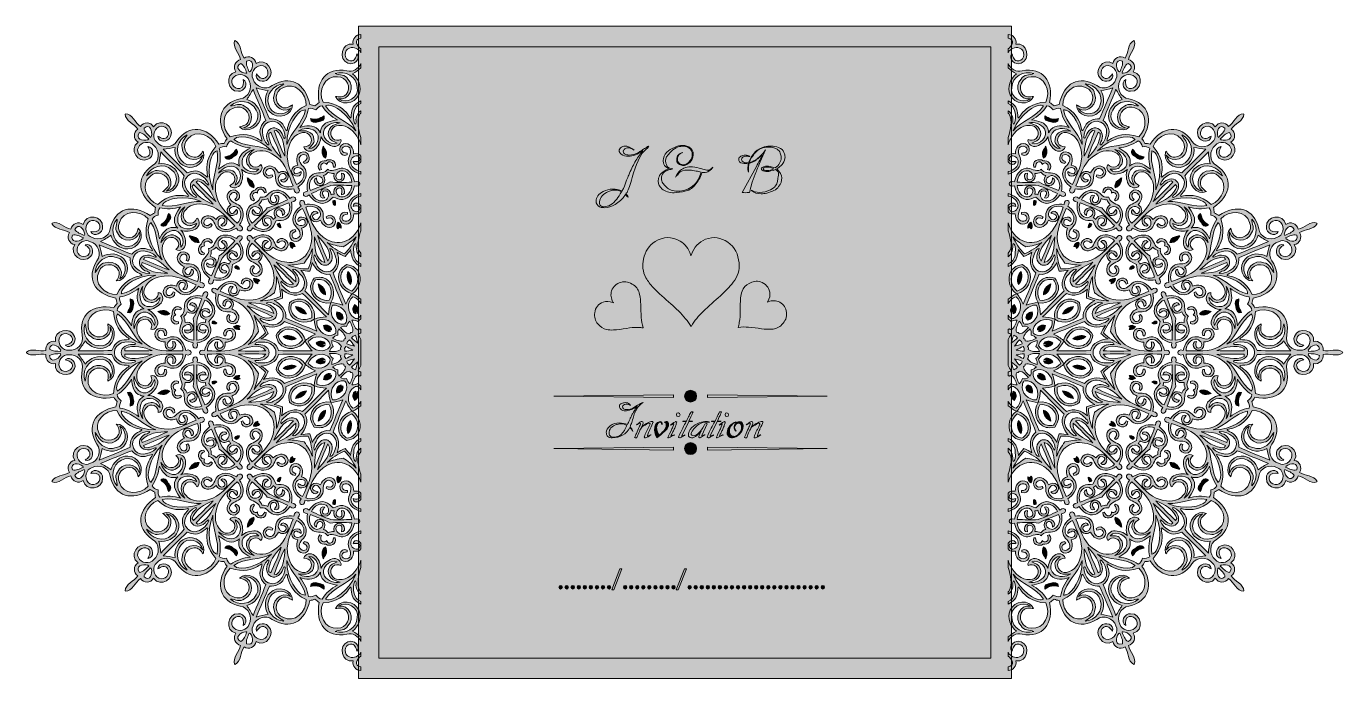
# Model space of a CAD drawing. Extents: x 96 to 1778, y -969 to -135.
import ezdxf

# ---------------------------------------------------------------- set-up
doc = ezdxf.new("R2010")
doc.units = 0
doc.header["$MEASUREMENT"] = 0
doc.layers.add('Layer 1', color=7, linetype='Continuous', lineweight=0)

# ---------------------------------------------------------------- blocks, each defined once
blk = doc.blocks.new('Block_0')
at = {"layer": 'Layer 1', "true_color": 0x662d91, "transparency": 33554687}
h = blk.add_hatch(color=197, dxfattribs=at)
h.dxf.hatch_style = 2
edge = h.paths.add_edge_path()
edge.add_spline(control_points=[(507.2, -181.7), (514.2, -185.3), (524.4, -176.8), (518.6, -170), (517.4, -174.2), (515.7, -179.8), (510.2, -179), (502, -177.9), (501.3, -164.6), (509.3, -162.5), (514.7, -160.5), (521.1, -163.5), (523.7, -168.4), (523.7, -168.4), (523.7, -163.6), (523.7, -163.6), (518.1, -159.9), (514.4, -151), (523.7, -150), (523.7, -150), (523.7, -150), (523.7, -150), (523.7, -150), (523.7, -145.2), (523.7, -145.2), (517.3, -145.3), (512.3, -150.6), (513.7, -157.5), (499, -154.6), (494, -177.4), (507.2, -181.7)], knot_values=[0, 0, 0, 0, 1, 1, 1, 2, 2, 2, 3, 3, 3, 4, 4, 4, 5, 5, 5, 6, 6, 6, 7, 7, 7, 8, 8, 8, 9, 9, 9, 10, 10, 10, 10], degree=3, periodic=0)
h = blk.add_hatch(color=197, dxfattribs=at)
h.dxf.hatch_style = 2
edge = h.paths.add_edge_path()
edge.add_spline(control_points=[(490.9, -908.7), (496.2, -906.6), (503.9, -908), (507, -901.6), (516.8, -892.6), (508.9, -873.7), (495.2, -876.4), (505.2, -868.8), (521.8, -878.4), (519, -891.1), (518.9, -904.7), (503.3, -913.4), (490.9, -908.7)], knot_values=[0, 0, 0, 0, 1, 1, 1, 2, 2, 2, 3, 3, 3, 4, 4, 4, 4], degree=3, periodic=0)
edge = h.paths.add_edge_path()
edge.add_spline(control_points=[(466.1, -862.2), (463.3, -864.1), (459.6, -865), (456.7, -864.1), (455.1, -855.2), (451.3, -846.9), (445.6, -839.8), (453, -842), (463.5, -844.2), (469, -837.1), (470.3, -835.9), (471.3, -834.4), (471.9, -832.9), (471.9, -834.6), (472.3, -836.2), (473, -837.9), (475.4, -846.6), (485.9, -848.5), (493.6, -849.4), (485.6, -853.7), (478.9, -860), (474, -867.5), (471, -867.3), (467.9, -865.1), (466.1, -862.2)], knot_values=[0, 0, 0, 0, 1, 1, 1, 2, 2, 2, 3, 3, 3, 4, 4, 4, 5, 5, 5, 6, 6, 6, 7, 7, 7, 8, 8, 8, 8], degree=3, periodic=0)
edge = h.paths.add_edge_path()
edge.add_spline(control_points=[(424, -890.6), (413.4, -887), (412.5, -870.3), (422.8, -865.8), (427.5, -863.1), (432.2, -866.4), (436.2, -868.7), (436.9, -855.2), (416.4, -849.6), (407.9, -859.2), (400.2, -866.4), (400.2, -878.2), (405, -886.9), (400.1, -887.8), (394.9, -888.9), (390, -890.4), (395.7, -877.3), (400.8, -863.7), (406.9, -850.8), (414.2, -851.1), (422, -848.6), (425.3, -841.4), (434.6, -823.8), (420.8, -851.6), (453.6, -868), (454.7, -882.9), (438.7, -899.3), (424, -890.6)], knot_values=[0, 0, 0, 0, 1, 1, 1, 2, 2, 2, 3, 3, 3, 4, 4, 4, 5, 5, 5, 6, 6, 6, 7, 7, 7, 8, 8, 8, 9, 9, 9, 9], degree=3, periodic=0)
edge = h.paths.add_edge_path()
edge.add_spline(control_points=[(406.1, -868.6), (408.4, -855.8), (427.4, -853.3), (433.8, -864.2), (422.1, -856.4), (407.6, -870.9), (413.2, -882.9), (413.6, -890.1), (421.3, -891.7), (425.4, -895.7), (412.1, -895.3), (401, -881.3), (406.1, -868.6)], knot_values=[0, 0, 0, 0, 1, 1, 1, 2, 2, 2, 3, 3, 3, 4, 4, 4, 4], degree=3, periodic=0)
edge = h.paths.add_edge_path()
edge.add_spline(control_points=[(385.9, -888.8), (383.5, -884.1), (380.6, -879.8), (377.8, -875.6), (387.4, -872.8), (395.7, -864.5), (395.3, -854), (396.1, -841.2), (377.7, -830.7), (368.6, -840.7), (373.1, -841.9), (378.7, -842.9), (380.1, -848.1), (384.2, -858.6), (371.8, -869.7), (361.7, -864.8), (345.2, -860.6), (345.4, -837.6), (356.7, -827.9), (391.6, -839.5), (401.4, -810), (395.6, -829.1), (392.8, -836.5), (396.6, -843.9), (402, -848.8), (397.2, -862.2), (391.1, -875.4), (385.9, -888.8)], knot_values=[0, 0, 0, 0, 1, 1, 1, 2, 2, 2, 3, 3, 3, 4, 4, 4, 5, 5, 5, 6, 6, 6, 7, 7, 7, 8, 8, 8, 9, 9, 9, 9], degree=3, periodic=0)
edge = h.paths.add_edge_path()
edge.add_spline(control_points=[(377.7, -924.8), (376.3, -920), (379.3, -915.4), (380.7, -910.9), (381.1, -911), (381.8, -911.3), (382.2, -911.4), (386.7, -916.8), (387.2, -927.7), (377.7, -924.8)], knot_values=[0, 0, 0, 0, 1, 1, 1, 2, 2, 2, 3, 3, 3, 3], degree=3, periodic=0)
edge = h.paths.add_edge_path()
edge.add_spline(control_points=[(370.2, -921.7), (361.5, -917), (369.6, -909.7), (376.5, -909.1), (376.9, -909.2), (377.7, -909.6), (378, -909.8), (375.8, -913.9), (374.7, -919.3), (370.2, -921.7)], knot_values=[0, 0, 0, 0, 1, 1, 1, 2, 2, 2, 3, 3, 3, 3], degree=3, periodic=0)
edge = h.paths.add_edge_path()
edge.add_spline(control_points=[(357.2, -867.4), (362.9, -867.5), (369.5, -871.8), (374.8, -867), (387.3, -862.5), (387.2, -841.9), (373.5, -839.2), (385.7, -836), (397.3, -851.2), (389.9, -861.9), (384.5, -874.5), (366.8, -876.5), (357.2, -867.4)], knot_values=[0, 0, 0, 0, 1, 1, 1, 2, 2, 2, 3, 3, 3, 4, 4, 4, 4], degree=3, periodic=0)
edge = h.paths.add_edge_path()
edge.add_spline(control_points=[(352, -815), (348.7, -815.7), (345, -815.1), (342.7, -813.2), (344.5, -804.3), (344.3, -795.1), (341.7, -786.4), (347.7, -791.3), (356.5, -797.3), (364.3, -792.9), (366, -792.2), (367.5, -791.3), (368.6, -790.2), (368, -791.7), (367.7, -793.3), (367.7, -795.2), (366.6, -804.1), (375.6, -809.9), (382.4, -813.6), (373.4, -814.6), (364.8, -817.8), (357.3, -822.9), (354.6, -821.5), (352.7, -818.3), (352, -815)], knot_values=[0, 0, 0, 0, 1, 1, 1, 2, 2, 2, 3, 3, 3, 4, 4, 4, 5, 5, 5, 6, 6, 6, 7, 7, 7, 8, 8, 8, 8], degree=3, periodic=0)
edge = h.paths.add_edge_path()
edge.add_spline(control_points=[(364.3, -778.9), (367.5, -774.7), (364, -770.2), (362.8, -765.9), (372.7, -769.8), (371.7, -787.4), (361.3, -789.8), (354, -791.5), (345.6, -787.4), (341.6, -781.2), (348.6, -786.2), (360.1, -789), (364.3, -778.9)], knot_values=[0, 0, 0, 0, 1, 1, 1, 2, 2, 2, 3, 3, 3, 4, 4, 4, 4], degree=3, periodic=0)
edge = h.paths.add_edge_path()
edge.add_spline(control_points=[(339.8, -809.9), (338.6, -809.4), (337.3, -808.7), (336.2, -807.8), (331.8, -803.6), (325, -782.8), (334.6, -760), (333.5, -777), (343.2, -792.8), (339.8, -809.9)], knot_values=[0, 0, 0, 0, 1, 1, 1, 2, 2, 2, 3, 3, 3, 3], degree=3, periodic=0)
edge = h.paths.add_edge_path()
edge.add_spline(control_points=[(302.3, -825.1), (293.9, -817.7), (299.4, -802), (310.7, -801.8), (316.1, -801), (319.2, -805.8), (322, -809.5), (327.7, -797.3), (311, -784.3), (299.5, -790), (289.5, -793.6), (285.1, -804.5), (286.2, -814.4), (281.3, -813.4), (276.1, -812.4), (270.9, -811.9), (281.2, -802), (291.1, -791.4), (301.7, -781.8), (308.3, -784.9), (316.5, -785.5), (322.3, -780.2), (337.7, -767.5), (314.2, -787.8), (338.3, -815.6), (333.6, -829.7), (312.5, -838.8), (302.3, -825.1)], knot_values=[0, 0, 0, 0, 1, 1, 1, 2, 2, 2, 3, 3, 3, 4, 4, 4, 5, 5, 5, 6, 6, 6, 7, 7, 7, 8, 8, 8, 9, 9, 9, 9], degree=3, periodic=0)
edge = h.paths.add_edge_path()
edge.add_spline(control_points=[(294.2, -797.9), (301.2, -787), (319.7, -791.9), (321.5, -804.4), (313.7, -792.8), (294.7, -800.6), (295.3, -813.9), (292.9, -820.6), (299.3, -825.1), (301.6, -830.3), (289.5, -824.9), (284.7, -807.7), (294.2, -797.9)], knot_values=[0, 0, 0, 0, 1, 1, 1, 2, 2, 2, 3, 3, 3, 4, 4, 4, 4], degree=3, periodic=0)
edge = h.paths.add_edge_path()
edge.add_spline(control_points=[(265.4, -793.5), (275.3, -794.7), (286.1, -790.2), (289.8, -780.3), (295.4, -768.8), (282.4, -752), (270.2, -757.8), (273.9, -760.6), (278.7, -763.7), (278, -769), (277.8, -780.3), (262, -785.8), (254.6, -777.4), (241, -767.2), (250, -746.1), (264.1, -741.4), (291.9, -765.5), (312.3, -742), (299.6, -757.4), (294.2, -763.2), (294.9, -771.4), (297.9, -778.1), (288.4, -788.6), (277.8, -798.5), (267.8, -808.8), (267.4, -803.6), (266.4, -798.5), (265.4, -793.5)], knot_values=[0, 0, 0, 0, 1, 1, 1, 2, 2, 2, 3, 3, 3, 4, 4, 4, 5, 5, 5, 6, 6, 6, 7, 7, 7, 8, 8, 8, 9, 9, 9, 9], degree=3, periodic=0)
edge = h.paths.add_edge_path()
edge.add_spline(control_points=[(249.5, -778.1), (254.7, -780.4), (259.1, -786.8), (265.9, -784.5), (279.1, -785.1), (286.9, -766.1), (275.3, -758.3), (287.8, -760), (292.7, -778.5), (281.8, -785.6), (272, -795.1), (254.9, -790.2), (249.5, -778.1)], knot_values=[0, 0, 0, 0, 1, 1, 1, 2, 2, 2, 3, 3, 3, 4, 4, 4, 4], degree=3, periodic=0)
edge = h.paths.add_edge_path()
edge.add_spline(control_points=[(256.8, -722.4), (261.9, -715), (265.2, -706.4), (266.1, -697.4), (269.8, -704.2), (275.6, -713.1), (284.5, -712), (286.4, -712.1), (288.1, -711.7), (289.6, -711.1), (288.4, -712.3), (287.5, -713.7), (286.8, -715.4), (282.4, -723.2), (288.4, -732), (293.3, -738.1), (284.6, -735.5), (275.4, -735.2), (266.6, -737.1), (264.7, -734.8), (264.1, -731), (264.8, -727.7), (261.4, -727.1), (258.2, -725.1), (256.8, -722.4)], knot_values=[0, 0, 0, 0, 1, 1, 1, 2, 2, 2, 3, 3, 3, 4, 4, 4, 5, 5, 5, 6, 6, 6, 7, 7, 7, 8, 8, 8, 8], degree=3, periodic=0)
edge = h.paths.add_edge_path()
edge.add_spline(control_points=[(252.9, -715), (250.4, -709.4), (252.1, -687.6), (269.7, -670.3), (262.2, -685.5), (265.1, -703.8), (255.4, -718.3), (254.5, -717.3), (253.5, -716.2), (252.9, -715)], knot_values=[0, 0, 0, 0, 1, 1, 1, 2, 2, 2, 3, 3, 3, 3], degree=3, periodic=0)
edge = h.paths.add_edge_path()
edge.add_spline(control_points=[(215, -718.1), (210, -708), (221.1, -695.5), (231.6, -699.7), (236.9, -701.1), (237.9, -706.7), (239.1, -711.1), (249.1, -702.1), (238.6, -683.6), (225.8, -684.5), (215.2, -684.1), (206.9, -692.4), (204.2, -702), (200, -699.1), (195.6, -696.2), (191, -693.8), (204.3, -688.6), (217.5, -682.6), (230.9, -677.8), (235.9, -683.2), (243.2, -686.9), (250.6, -684.2), (269.7, -678.3), (240.2, -688.1), (251.9, -723), (242.1, -734.3), (219.1, -734.6), (215, -718.1)], knot_values=[0, 0, 0, 0, 1, 1, 1, 2, 2, 2, 3, 3, 3, 4, 4, 4, 5, 5, 5, 6, 6, 6, 7, 7, 7, 8, 8, 8, 9, 9, 9, 9], degree=3, periodic=0)
edge = h.paths.add_edge_path()
edge.add_spline(control_points=[(212.7, -705), (208, -710.3), (212.2, -716.9), (212.3, -722.5), (203.2, -712.9), (205.3, -695.2), (217.8, -689.8), (228.5, -682.4), (243.7, -694), (240.6, -706.2), (237.8, -692.5), (217.3, -692.5), (212.7, -705)], knot_values=[0, 0, 0, 0, 1, 1, 1, 2, 2, 2, 3, 3, 3, 4, 4, 4, 4], degree=3, periodic=0)
edge = h.paths.add_edge_path()
edge.add_spline(control_points=[(192.9, -674.7), (201.6, -679.6), (213.4, -679.6), (220.5, -671.8), (230.2, -663.4), (224.6, -642.9), (211.1, -643.5), (213.4, -647.5), (216.6, -652.2), (213.9, -656.9), (209.4, -667.3), (192.8, -666.3), (189.1, -655.7), (180.4, -641.1), (196.9, -625), (211.7, -626.1), (228.2, -659), (255.9, -645.1), (238.3, -654.4), (231.1, -657.7), (228.6, -665.6), (228.9, -672.9), (216, -679), (202.4, -684.1), (189.3, -689.8), (190.9, -684.8), (191.9, -679.7), (192.9, -674.7)], knot_values=[0, 0, 0, 0, 1, 1, 1, 2, 2, 2, 3, 3, 3, 4, 4, 4, 5, 5, 5, 6, 6, 6, 7, 7, 7, 8, 8, 8, 9, 9, 9, 9], degree=3, periodic=0)
edge = h.paths.add_edge_path()
edge.add_spline(control_points=[(184.1, -654.4), (188, -658.5), (189.7, -666.1), (196.8, -666.5), (208.8, -672.2), (223.3, -657.6), (215.6, -646), (226.5, -652.4), (223.9, -671.3), (211.1, -673.6), (198.4, -678.7), (184.5, -667.6), (184.1, -654.4)], knot_values=[0, 0, 0, 0, 1, 1, 1, 2, 2, 2, 3, 3, 3, 4, 4, 4, 4], degree=3, periodic=0)
edge = h.paths.add_edge_path()
edge.add_spline(control_points=[(211.5, -597.4), (211.2, -591.3), (221.2, -571.8), (244.1, -562.5), (231.3, -573.7), (227, -591.7), (212.5, -601.4), (212, -600.2), (211.5, -598.8), (211.5, -597.4)], knot_values=[0, 0, 0, 0, 1, 1, 1, 2, 2, 2, 3, 3, 3, 3], degree=3, periodic=0)
edge = h.paths.add_edge_path()
edge.add_spline(control_points=[(207.4, -604.4), (194.1, -611.1), (172.7, -602.5), (175.2, -585.7), (174.5, -574.5), (189.5, -567.3), (197.6, -575.1), (202, -578.4), (200.8, -584), (200.2, -588.5), (212.8, -584), (210.2, -562.9), (198, -558.8), (188.4, -554.4), (177.6, -558.9), (171.4, -566.7), (168.6, -562.5), (165.7, -558.1), (162.3, -554.1), (176.7, -554.4), (191.2, -553.9), (205.4, -554.6), (207.9, -561.5), (213.2, -567.7), (221.1, -568), (241, -569.9), (210, -567.7), (207.4, -604.4)], knot_values=[0, 0, 0, 0, 1, 1, 1, 2, 2, 2, 3, 3, 3, 4, 4, 4, 5, 5, 5, 6, 6, 6, 7, 7, 7, 8, 8, 8, 9, 9, 9, 9], degree=3, periodic=0)
edge = h.paths.add_edge_path()
edge.add_spline(control_points=[(171.1, -588.8), (166.3, -576.5), (175, -560.9), (188.7, -560.7), (201.4, -558), (211, -574.5), (203.4, -584.6), (206.1, -570.9), (187.1, -563), (178.2, -572.7), (171.7, -575.9), (173.1, -583.5), (171.1, -588.8)], knot_values=[0, 0, 0, 0, 1, 1, 1, 2, 2, 2, 3, 3, 3, 4, 4, 4, 4], degree=3, periodic=0)
edge = h.paths.add_edge_path()
edge.add_spline(control_points=[(171.4, -537.2), (177.6, -545), (188.4, -549.5), (198, -545.1), (210.2, -541), (212.8, -519.9), (200.2, -515.4), (200.8, -519.9), (202, -525.5), (197.6, -528.8), (189.5, -536.7), (174.5, -529.4), (175.2, -518.2), (172.7, -501.4), (194.1, -492.8), (207.4, -499.5), (210, -536.2), (241, -534), (221.1, -535.9), (213.2, -536.2), (207.9, -542.4), (205.4, -549.3), (191.2, -550), (176.7, -549.5), (162.3, -549.8), (165.7, -545.8), (168.6, -541.4), (171.4, -537.2)], knot_values=[0, 0, 0, 0, 1, 1, 1, 2, 2, 2, 3, 3, 3, 4, 4, 4, 5, 5, 5, 6, 6, 6, 7, 7, 7, 8, 8, 8, 9, 9, 9, 9], degree=3, periodic=0)
edge = h.paths.add_edge_path()
edge.add_spline(control_points=[(171.1, -515.1), (173.1, -520.4), (171.7, -528.1), (178.2, -531.2), (187.1, -540.9), (206.1, -533), (203.4, -519.3), (211, -529.4), (201.4, -545.9), (188.7, -543.2), (175, -543), (166.3, -527.4), (171.1, -515.1)], knot_values=[0, 0, 0, 0, 1, 1, 1, 2, 2, 2, 3, 3, 3, 4, 4, 4, 4], degree=3, periodic=0)
edge = h.paths.add_edge_path()
edge.add_spline(control_points=[(212.5, -502.5), (227, -512.2), (231.3, -530.2), (244.1, -541.4), (221.2, -532.1), (211.2, -512.6), (211.5, -506.5), (211.5, -505.1), (212, -503.8), (212.5, -502.5)], knot_values=[0, 0, 0, 0, 1, 1, 1, 2, 2, 2, 3, 3, 3, 3], degree=3, periodic=0)
edge = h.paths.add_edge_path()
edge.add_spline(control_points=[(211.7, -477.8), (196.9, -478.9), (180.4, -462.8), (189.1, -448.2), (192.8, -437.6), (209.4, -436.6), (213.9, -447), (216.6, -451.7), (213.4, -456.4), (211.1, -460.4), (224.6, -461), (230.2, -440.6), (220.5, -432.1), (213.4, -424.3), (201.6, -424.4), (192.9, -429.2), (191.9, -424.2), (190.9, -419.1), (189.3, -414.1), (202.4, -419.9), (216, -424.9), (228.9, -431), (228.6, -438.3), (231.1, -446.2), (238.3, -449.5), (255.9, -458.8), (228.2, -444.9), (211.7, -477.8)], knot_values=[0, 0, 0, 0, 1, 1, 1, 2, 2, 2, 3, 3, 3, 4, 4, 4, 5, 5, 5, 6, 6, 6, 7, 7, 7, 8, 8, 8, 9, 9, 9, 9], degree=3, periodic=0)
edge = h.paths.add_edge_path()
edge.add_spline(control_points=[(211.1, -430.3), (223.9, -432.6), (226.5, -451.5), (215.6, -457.9), (223.3, -446.3), (208.8, -431.8), (196.8, -437.4), (189.7, -437.8), (188, -445.4), (184.1, -449.5), (184.5, -436.3), (198.4, -425.2), (211.1, -430.3)], knot_values=[0, 0, 0, 0, 1, 1, 1, 2, 2, 2, 3, 3, 3, 4, 4, 4, 4], degree=3, periodic=0)
edge = h.paths.add_edge_path()
edge.add_spline(control_points=[(204.2, -401.9), (206.9, -411.5), (215.2, -419.9), (225.8, -419.4), (238.6, -420.3), (249.1, -401.8), (239.1, -392.8), (237.9, -397.2), (236.9, -402.8), (231.6, -404.2), (221.1, -408.4), (210, -395.9), (215, -385.8), (219.1, -369.3), (242.1, -369.6), (251.9, -380.9), (240.2, -415.8), (269.7, -425.6), (250.6, -419.7), (243.2, -417), (235.9, -420.7), (230.9, -426.1), (217.5, -421.3), (204.3, -415.3), (191, -410.1), (195.6, -407.7), (200, -404.8), (204.2, -401.9)], knot_values=[0, 0, 0, 0, 1, 1, 1, 2, 2, 2, 3, 3, 3, 4, 4, 4, 5, 5, 5, 6, 6, 6, 7, 7, 7, 8, 8, 8, 9, 9, 9, 9], degree=3, periodic=0)
edge = h.paths.add_edge_path()
edge.add_spline(control_points=[(212.3, -381.4), (212.2, -387), (208, -393.6), (212.7, -398.9), (217.3, -411.4), (237.8, -411.4), (240.6, -397.7), (243.7, -409.9), (228.5, -421.5), (217.8, -414.1), (205.3, -408.7), (203.2, -391), (212.3, -381.4)], knot_values=[0, 0, 0, 0, 1, 1, 1, 2, 2, 2, 3, 3, 3, 4, 4, 4, 4], degree=3, periodic=0)
edge = h.paths.add_edge_path()
edge.add_spline(control_points=[(252.9, -388.9), (253.5, -387.7), (254.5, -386.6), (255.4, -385.6), (265.1, -400.1), (262.2, -418.4), (269.7, -433.6), (252.1, -416.3), (250.4, -394.5), (252.9, -388.9)], knot_values=[0, 0, 0, 0, 1, 1, 1, 2, 2, 2, 3, 3, 3, 3], degree=3, periodic=0)
edge = h.paths.add_edge_path()
edge.add_spline(control_points=[(264.8, -376.2), (264.1, -372.9), (264.7, -369.2), (266.6, -366.9), (275.4, -368.7), (284.6, -368.4), (293.3, -365.8), (288.4, -371.9), (282.4, -380.7), (286.8, -388.5), (287.5, -390.2), (288.4, -391.6), (289.6, -392.8), (288.1, -392.2), (286.4, -391.8), (284.5, -391.9), (275.6, -390.8), (269.8, -399.7), (266.1, -406.5), (265.2, -397.5), (261.9, -388.9), (256.8, -381.5), (258.2, -378.8), (261.4, -376.8), (264.8, -376.2)], knot_values=[0, 0, 0, 0, 1, 1, 1, 2, 2, 2, 3, 3, 3, 4, 4, 4, 5, 5, 5, 6, 6, 6, 7, 7, 7, 8, 8, 8, 8], degree=3, periodic=0)
edge = h.paths.add_edge_path()
edge.add_spline(control_points=[(254.6, -326.5), (262, -318.1), (277.8, -323.6), (278, -334.9), (278.7, -340.2), (273.9, -343.3), (270.2, -346.1), (282.4, -351.9), (295.4, -335.1), (289.8, -323.6), (286.1, -313.7), (275.3, -309.2), (265.4, -310.4), (266.4, -305.4), (267.4, -300.3), (267.8, -295.1), (277.8, -305.4), (288.4, -315.3), (297.9, -325.8), (294.9, -332.5), (294.2, -340.7), (299.6, -346.5), (312.3, -361.9), (291.9, -338.4), (264.1, -362.5), (250, -357.8), (241, -336.7), (254.6, -326.5)], knot_values=[0, 0, 0, 0, 1, 1, 1, 2, 2, 2, 3, 3, 3, 4, 4, 4, 5, 5, 5, 6, 6, 6, 7, 7, 7, 8, 8, 8, 9, 9, 9, 9], degree=3, periodic=0)
edge = h.paths.add_edge_path()
edge.add_spline(control_points=[(281.8, -318.3), (292.7, -325.4), (287.8, -343.9), (275.3, -345.6), (286.9, -337.8), (279.1, -318.8), (265.9, -319.4), (259.1, -317.1), (254.7, -323.5), (249.5, -325.8), (254.9, -313.7), (272, -308.8), (281.8, -318.3)], knot_values=[0, 0, 0, 0, 1, 1, 1, 2, 2, 2, 3, 3, 3, 4, 4, 4, 4], degree=3, periodic=0)
edge = h.paths.add_edge_path()
edge.add_spline(control_points=[(286.2, -289.5), (285.1, -299.4), (289.5, -310.3), (299.5, -313.9), (311, -319.6), (327.7, -306.6), (322, -294.4), (319.2, -298.1), (316.1, -302.9), (310.7, -302.2), (299.4, -301.9), (293.9, -286.2), (302.3, -278.8), (312.5, -265.1), (333.6, -274.2), (338.3, -288.3), (314.2, -316.1), (337.7, -336.4), (322.3, -323.7), (316.5, -318.4), (308.3, -319), (301.7, -322.1), (291.1, -312.5), (281.2, -301.9), (270.9, -292), (276.1, -291.5), (281.3, -290.5), (286.2, -289.5)], knot_values=[0, 0, 0, 0, 1, 1, 1, 2, 2, 2, 3, 3, 3, 4, 4, 4, 5, 5, 5, 6, 6, 6, 7, 7, 7, 8, 8, 8, 9, 9, 9, 9], degree=3, periodic=0)
edge = h.paths.add_edge_path()
edge.add_spline(control_points=[(301.6, -273.6), (299.3, -278.8), (292.9, -283.3), (295.3, -290), (294.7, -303.3), (313.7, -311.1), (321.5, -299.5), (319.7, -312), (301.2, -316.9), (294.2, -306), (284.7, -296.2), (289.5, -279), (301.6, -273.6)], knot_values=[0, 0, 0, 0, 1, 1, 1, 2, 2, 2, 3, 3, 3, 4, 4, 4, 4], degree=3, periodic=0)
edge = h.paths.add_edge_path()
edge.add_spline(control_points=[(334.6, -343.9), (325, -321.1), (331.8, -300.3), (336.2, -296.2), (337.3, -295.2), (338.6, -294.5), (339.8, -294), (343.2, -311.1), (333.5, -326.9), (334.6, -343.9)], knot_values=[0, 0, 0, 0, 1, 1, 1, 2, 2, 2, 3, 3, 3, 3], degree=3, periodic=0)
edge = h.paths.add_edge_path()
edge.add_spline(control_points=[(361.3, -314.1), (371.7, -316.5), (372.7, -334.1), (362.8, -338), (364, -333.7), (367.5, -329.2), (364.3, -325), (360.1, -314.9), (348.6, -317.7), (341.6, -322.7), (345.6, -316.5), (354, -312.4), (361.3, -314.1)], knot_values=[0, 0, 0, 0, 1, 1, 1, 2, 2, 2, 3, 3, 3, 4, 4, 4, 4], degree=3, periodic=0)
edge = h.paths.add_edge_path()
edge.add_spline(control_points=[(342.7, -290.7), (345, -288.8), (348.7, -288.2), (352, -288.9), (352.7, -285.6), (354.6, -282.4), (357.3, -281), (364.8, -286.1), (373.4, -289.3), (382.4, -290.3), (375.6, -294), (366.6, -299.8), (367.7, -308.7), (367.7, -310.6), (368, -312.2), (368.6, -313.7), (367.5, -312.6), (366, -311.7), (364.3, -311), (356.5, -306.6), (347.7, -312.6), (341.7, -317.5), (344.3, -308.8), (344.5, -299.6), (342.7, -290.7)], knot_values=[0, 0, 0, 0, 1, 1, 1, 2, 2, 2, 3, 3, 3, 4, 4, 4, 5, 5, 5, 6, 6, 6, 7, 7, 7, 8, 8, 8, 8], degree=3, periodic=0)
edge = h.paths.add_edge_path()
edge.add_spline(control_points=[(361.7, -239.1), (371.8, -234.2), (384.2, -245.3), (380.1, -255.8), (378.7, -261), (373.1, -262.1), (368.6, -263.3), (377.7, -273.2), (396.1, -262.7), (395.3, -249.9), (395.7, -239.4), (387.4, -231.1), (377.8, -228.3), (380.6, -224.2), (383.5, -219.8), (385.9, -215.1), (391.1, -228.5), (397.2, -241.7), (402, -255.1), (396.6, -260), (392.8, -267.4), (395.6, -274.8), (401.4, -293.9), (391.6, -264.4), (356.7, -276), (345.4, -266.3), (345.2, -243.3), (361.7, -239.1)], knot_values=[0, 0, 0, 0, 1, 1, 1, 2, 2, 2, 3, 3, 3, 4, 4, 4, 5, 5, 5, 6, 6, 6, 7, 7, 7, 8, 8, 8, 9, 9, 9, 9], degree=3, periodic=0)
edge = h.paths.add_edge_path()
edge.add_spline(control_points=[(389.9, -242), (397.3, -252.7), (385.7, -267.9), (373.5, -264.7), (387.2, -262), (387.3, -241.4), (374.8, -236.9), (369.5, -232.1), (362.9, -236.4), (357.2, -236.5), (366.8, -227.4), (384.5, -229.4), (389.9, -242)], knot_values=[0, 0, 0, 0, 1, 1, 1, 2, 2, 2, 3, 3, 3, 4, 4, 4, 4], degree=3, periodic=0)
edge = h.paths.add_edge_path()
edge.add_spline(control_points=[(382.2, -192.5), (381.8, -192.6), (381.1, -192.9), (380.7, -193), (379.3, -188.5), (376.3, -183.9), (377.7, -179.1), (387.2, -176.2), (386.7, -187.1), (382.2, -192.5)], knot_values=[0, 0, 0, 0, 1, 1, 1, 2, 2, 2, 3, 3, 3, 3], degree=3, periodic=0)
edge = h.paths.add_edge_path()
edge.add_spline(control_points=[(376.5, -194.8), (369.6, -194.2), (361.5, -186.9), (370.2, -182.2), (374.7, -184.6), (375.8, -190), (378, -194.1), (377.7, -194.3), (376.9, -194.7), (376.5, -194.8)], knot_values=[0, 0, 0, 0, 1, 1, 1, 2, 2, 2, 3, 3, 3, 3], degree=3, periodic=0)
edge = h.paths.add_edge_path()
edge.add_spline(control_points=[(405, -217), (400.2, -225.7), (400.2, -237.5), (407.9, -244.7), (416.4, -254.3), (436.9, -248.7), (436.2, -235.2), (432.2, -237.6), (427.5, -240.8), (422.8, -238.1), (412.5, -233.6), (413.4, -216.9), (424, -213.3), (438.7, -204.6), (454.7, -221), (453.6, -235.9), (420.8, -252.3), (434.6, -280.1), (425.3, -262.5), (422, -255.3), (414.2, -252.8), (406.9, -253.1), (400.8, -240.2), (395.7, -226.6), (390, -213.5), (394.9, -215), (400.1, -216.1), (405, -217)], knot_values=[0, 0, 0, 0, 1, 1, 1, 2, 2, 2, 3, 3, 3, 4, 4, 4, 5, 5, 5, 6, 6, 6, 7, 7, 7, 8, 8, 8, 9, 9, 9, 9], degree=3, periodic=0)
edge = h.paths.add_edge_path()
edge.add_spline(control_points=[(425.4, -208.2), (421.3, -212.2), (413.6, -213.8), (413.2, -221), (407.6, -233), (422.1, -247.5), (433.8, -239.7), (427.4, -250.6), (408.4, -248.1), (406.1, -235.3), (401, -222.6), (412.1, -208.6), (425.4, -208.2)], knot_values=[0, 0, 0, 0, 1, 1, 1, 2, 2, 2, 3, 3, 3, 4, 4, 4, 4], degree=3, periodic=0)
edge = h.paths.add_edge_path()
edge.add_spline(control_points=[(466.1, -241.7), (467.9, -238.8), (471, -236.6), (474, -236.4), (478.9, -243.9), (485.6, -250.2), (493.6, -254.5), (485.9, -255.4), (475.4, -257.3), (473, -266), (472.3, -267.7), (471.9, -269.3), (471.9, -271), (471.3, -269.5), (470.3, -268.1), (469, -266.8), (463.5, -259.7), (453, -261.9), (445.6, -264.1), (451.3, -257.1), (455.1, -248.7), (456.7, -239.8), (459.6, -238.9), (463.3, -239.8), (466.1, -241.7)], knot_values=[0, 0, 0, 0, 1, 1, 1, 2, 2, 2, 3, 3, 3, 4, 4, 4, 5, 5, 5, 6, 6, 6, 7, 7, 7, 8, 8, 8, 8], degree=3, periodic=0)
edge = h.paths.add_edge_path()
edge.add_spline(control_points=[(482.4, -235.6), (488.5, -235.4), (508, -245.4), (517.3, -268.2), (506, -255.4), (488, -251.1), (478.3, -236.6), (479.6, -236.1), (481, -235.7), (482.4, -235.6)], knot_values=[0, 0, 0, 0, 1, 1, 1, 2, 2, 2, 3, 3, 3, 3], degree=3, periodic=0)
edge = h.paths.add_edge_path()
edge.add_spline(control_points=[(482.9, -275.9), (483.6, -281.1), (489.3, -281.8), (493.2, -284), (483.4, -288.2), (471.7, -275.1), (477.3, -266), (481.3, -259.6), (490.2, -256.6), (497.3, -258.2), (488.9, -259.6), (478.7, -265.7), (482.9, -275.9)], knot_values=[0, 0, 0, 0, 1, 1, 1, 2, 2, 2, 3, 3, 3, 4, 4, 4, 4], degree=3, periodic=0)
edge = h.paths.add_edge_path()
edge.add_spline(control_points=[(457.3, -291.1), (459.9, -287.7), (464.9, -284.8), (463.6, -279.7), (463.6, -268.8), (451.9, -266.9), (443.5, -268.9), (449.5, -264.7), (458.9, -264.1), (465, -268.5), (473.6, -274.7), (467.8, -291.3), (457.3, -291.1)], knot_values=[0, 0, 0, 0, 1, 1, 1, 2, 2, 2, 3, 3, 3, 4, 4, 4, 4], degree=3, periodic=0)
edge = h.paths.add_edge_path()
edge.add_spline(control_points=[(429, -285.8), (428.8, -261.1), (443, -244.5), (448.7, -242.3), (450, -241.8), (451.5, -241.7), (452.8, -241.7), (449.4, -258.8), (434.4, -269.7), (429, -285.8)], knot_values=[0, 0, 0, 0, 1, 1, 1, 2, 2, 2, 3, 3, 3, 3], degree=3, periodic=0)
edge = h.paths.add_edge_path()
edge.add_spline(control_points=[(424, -274.5), (422.4, -268.4), (415.1, -262.5), (409.1, -265.3), (402.8, -267.7), (401.8, -276.9), (405, -282.4), (405.4, -283.6), (407.4, -287.2), (404.8, -286.3), (396.4, -277.6), (394.4, -261.7), (405.3, -257.4), (405.5, -257.3), (405.6, -257.3), (405.7, -257.2), (405.8, -257.2), (406, -257.1), (406.1, -257.1), (416.9, -252.4), (426.7, -265), (426.9, -277.2), (425.7, -279.7), (424.6, -275.6), (424, -274.5)], knot_values=[0, 0, 0, 0, 1, 1, 1, 2, 2, 2, 3, 3, 3, 4, 4, 4, 5, 5, 5, 6, 6, 6, 7, 7, 7, 8, 8, 8, 8], degree=3, periodic=0)
edge = h.paths.add_edge_path()
edge.add_spline(control_points=[(412.7, -268.5), (413.7, -268.1), (414.6, -267.8), (415.6, -267.6), (424.7, -275.8), (426.4, -289.3), (426.4, -301), (421.2, -290.4), (417.2, -279.3), (412.7, -268.5)], knot_values=[0, 0, 0, 0, 1, 1, 1, 2, 2, 2, 3, 3, 3, 3], degree=3, periodic=0)
edge = h.paths.add_edge_path()
edge.add_spline(control_points=[(406.1, -271.6), (406.9, -271), (407.8, -270.6), (408.7, -270.2), (413.2, -281), (418.3, -291.7), (422, -302.8), (413.8, -294.5), (405.4, -283.8), (406.1, -271.6)], knot_values=[0, 0, 0, 0, 1, 1, 1, 2, 2, 2, 3, 3, 3, 3], degree=3, periodic=0)
edge = h.paths.add_edge_path()
edge.add_spline(control_points=[(361.4, -279.6), (362.4, -278.6), (363.5, -277.7), (364.8, -277.1), (370.3, -274.5), (392.1, -276.3), (409.5, -293.9), (394.2, -286.3), (375.9, -289.3), (361.4, -279.6)], knot_values=[0, 0, 0, 0, 1, 1, 1, 2, 2, 2, 3, 3, 3, 3], degree=3, periodic=0)
edge = h.paths.add_edge_path()
edge.add_spline(control_points=[(380.7, -314.1), (383.3, -318.6), (388.9, -317.1), (393.2, -317.6), (385.9, -325.3), (370, -317.6), (371.8, -307.1), (373, -299.7), (380, -293.5), (387.3, -292.3), (379.9, -296.7), (372.9, -306.3), (380.7, -314.1)], knot_values=[0, 0, 0, 0, 1, 1, 1, 2, 2, 2, 3, 3, 3, 4, 4, 4, 4], degree=3, periodic=0)
edge = h.paths.add_edge_path()
edge.add_spline(control_points=[(338.1, -358.9), (329.2, -351.1), (321.3, -342.4), (313, -334.1), (313.7, -333.4), (314.5, -332.8), (315.3, -332.2), (326.9, -336.2), (333.5, -348.1), (338.1, -358.9)], knot_values=[0, 0, 0, 0, 1, 1, 1, 2, 2, 2, 3, 3, 3, 3], degree=3, periodic=0)
edge = h.paths.add_edge_path()
edge.add_spline(control_points=[(308, -339.5), (308.6, -338.7), (309.2, -337.9), (309.9, -337.2), (318.2, -345.5), (327, -353.4), (334.7, -362.2), (323.9, -357.7), (312.1, -351), (308, -339.5)], knot_values=[0, 0, 0, 0, 1, 1, 1, 2, 2, 2, 3, 3, 3, 3], degree=3, periodic=0)
edge = h.paths.add_edge_path()
edge.add_spline(control_points=[(301.9, -326.6), (302, -326.6), (302.1, -326.5), (302.2, -326.4), (302.3, -326.3), (302.4, -326.2), (302.5, -326.1), (310.7, -317.7), (324.6, -325.5), (329.4, -336.7), (329.3, -339.4), (326.7, -336.2), (325.7, -335.4), (321.9, -330.3), (313, -327.7), (308.4, -332.6), (303.5, -337.1), (306.2, -346.1), (311.2, -349.9), (312, -350.9), (315.3, -353.4), (312.5, -353.6), (301.4, -348.7), (293.5, -334.9), (301.9, -326.6)], knot_values=[0, 0, 0, 0, 1, 1, 1, 2, 2, 2, 3, 3, 3, 4, 4, 4, 5, 5, 5, 6, 6, 6, 7, 7, 7, 8, 8, 8, 8], degree=3, periodic=0)
edge = h.paths.add_edge_path()
edge.add_spline(control_points=[(269.8, -364), (270.4, -362.7), (271, -361.4), (272, -360.4), (276.2, -355.9), (297, -349.2), (319.7, -358.8), (302.7, -357.7), (287, -367.4), (269.8, -364)], knot_values=[0, 0, 0, 0, 1, 1, 1, 2, 2, 2, 3, 3, 3, 3], degree=3, periodic=0)
edge = h.paths.add_edge_path()
edge.add_spline(control_points=[(300.8, -388.5), (305, -391.6), (309.6, -388.1), (313.8, -387), (309.9, -396.8), (292.4, -395.8), (289.9, -385.4), (288.2, -378.1), (292.3, -369.7), (298.6, -365.8), (293.5, -372.7), (290.7, -384.3), (300.8, -388.5)], knot_values=[0, 0, 0, 0, 1, 1, 1, 2, 2, 2, 3, 3, 3, 4, 4, 4, 4], degree=3, periodic=0)
edge = h.paths.add_edge_path()
edge.add_spline(control_points=[(293.5, -417.4), (292.9, -413), (294.4, -407.5), (289.9, -404.8), (282.1, -397.1), (272.6, -404.1), (268.1, -411.4), (269.3, -404.1), (275.5, -397.1), (282.9, -395.9), (293.5, -394.2), (301.1, -410.1), (293.5, -417.4)], knot_values=[0, 0, 0, 0, 1, 1, 1, 2, 2, 2, 3, 3, 3, 4, 4, 4, 4], degree=3, periodic=0)
edge = h.paths.add_edge_path()
edge.add_spline(control_points=[(278.6, -446.2), (267.5, -442.4), (256.8, -437.3), (246, -432.9), (246.4, -431.9), (246.9, -431.1), (247.4, -430.2), (259.6, -429.5), (270.3, -437.9), (278.6, -446.2)], knot_values=[0, 0, 0, 0, 1, 1, 1, 2, 2, 2, 3, 3, 3, 3], degree=3, periodic=0)
edge = h.paths.add_edge_path()
edge.add_spline(control_points=[(243.4, -439.8), (243.7, -438.8), (244, -437.8), (244.3, -436.9), (255.2, -441.4), (266.3, -445.4), (276.8, -450.6), (265.1, -450.5), (251.6, -448.9), (243.4, -439.8)], knot_values=[0, 0, 0, 0, 1, 1, 1, 2, 2, 2, 3, 3, 3, 3], degree=3, periodic=0)
edge = h.paths.add_edge_path()
edge.add_spline(control_points=[(250.4, -448.1), (251.5, -448.8), (255.5, -449.9), (253, -451.1), (240.9, -450.8), (228.3, -441.1), (232.9, -430.2), (233, -430.1), (233, -430), (233.1, -429.9), (233.1, -429.7), (233.2, -429.6), (233.2, -429.5), (237.6, -418.6), (253.4, -420.6), (262.1, -429), (263.1, -431.6), (259.5, -429.5), (258.2, -429.2), (252.8, -426), (243.5, -427), (241.2, -433.2), (238.4, -439.3), (244.2, -446.6), (250.4, -448.1)], knot_values=[0, 0, 0, 0, 1, 1, 1, 2, 2, 2, 3, 3, 3, 4, 4, 4, 5, 5, 5, 6, 6, 6, 7, 7, 7, 8, 8, 8, 8], degree=3, periodic=0)
edge = h.paths.add_edge_path()
edge.add_spline(control_points=[(217.5, -477), (217.6, -475.6), (217.7, -474.2), (218.2, -472.9), (220.3, -467.1), (236.9, -452.9), (261.7, -453.1), (245.5, -458.6), (234.7, -473.6), (217.5, -477)], knot_values=[0, 0, 0, 0, 1, 1, 1, 2, 2, 2, 3, 3, 3, 3], degree=3, periodic=0)
edge = h.paths.add_edge_path()
edge.add_spline(control_points=[(255.5, -487.8), (260.6, -489.1), (263.5, -484.1), (267, -481.4), (267.2, -492), (250.5, -497.8), (244.3, -489.1), (239.9, -483), (240.5, -473.7), (244.8, -467.7), (242.8, -476), (244.6, -487.8), (255.5, -487.8)], knot_values=[0, 0, 0, 0, 1, 1, 1, 2, 2, 2, 3, 3, 3, 4, 4, 4, 4], degree=3, periodic=0)
edge = h.paths.add_edge_path()
edge.add_spline(control_points=[(215.6, -480.9), (224.5, -479.2), (232.9, -475.5), (239.9, -469.7), (237.8, -477.2), (235.5, -487.6), (242.6, -493.1), (243.9, -494.5), (245.3, -495.4), (246.8, -496.1), (245.2, -496.1), (243.5, -496.4), (241.8, -497.2), (233.2, -499.6), (231.2, -510), (230.4, -517.7), (226.1, -509.8), (219.8, -503.1), (212.2, -498.1), (212.5, -495.1), (214.7, -492.1), (217.5, -490.2), (215.6, -487.4), (214.7, -483.8), (215.6, -480.9)], knot_values=[0, 0, 0, 0, 1, 1, 1, 2, 2, 2, 3, 3, 3, 4, 4, 4, 5, 5, 5, 6, 6, 6, 7, 7, 7, 8, 8, 8, 8], degree=3, periodic=0)
edge = h.paths.add_edge_path()
edge.add_spline(control_points=[(259.8, -517.3), (257.6, -513.5), (256.9, -507.8), (251.7, -507), (241.6, -502.9), (235.4, -513), (234.1, -521.5), (232.4, -514.3), (235.5, -505.5), (241.9, -501.5), (250.9, -495.9), (264.1, -507.6), (259.8, -517.3)], knot_values=[0, 0, 0, 0, 1, 1, 1, 2, 2, 2, 3, 3, 3, 4, 4, 4, 4], degree=3, periodic=0)
edge = h.paths.add_edge_path()
edge.add_spline(control_points=[(257.1, -549.6), (245.4, -550.4), (233.6, -549.8), (221.9, -549.8), (221.9, -548.8), (222, -547.8), (222.2, -546.8), (233.2, -541.5), (246.3, -545.2), (257.1, -549.6)], knot_values=[0, 0, 0, 0, 1, 1, 1, 2, 2, 2, 3, 3, 3, 3], degree=3, periodic=0)
edge = h.paths.add_edge_path()
edge.add_spline(control_points=[(208.8, -551.6), (208.6, -539.8), (224, -535.6), (235.3, -540), (237.2, -542.1), (233, -541.5), (231.8, -541.7), (225.5, -540.8), (217.3, -545.3), (217.5, -552), (217.3, -558.6), (225.5, -563.1), (231.8, -562.2), (233, -562.4), (237.2, -561.8), (235.3, -563.9), (224, -568.3), (208.6, -564.1), (208.8, -552.4), (208.8, -552.2), (208.8, -552.1), (208.8, -552), (208.8, -551.8), (208.8, -551.7), (208.8, -551.6)], knot_values=[0, 0, 0, 0, 1, 1, 1, 2, 2, 2, 3, 3, 3, 4, 4, 4, 5, 5, 5, 6, 6, 6, 7, 7, 7, 8, 8, 8, 8], degree=3, periodic=0)
edge = h.paths.add_edge_path()
edge.add_spline(control_points=[(222.2, -557.1), (222, -556.1), (221.9, -555.1), (221.9, -554.1), (233.6, -554.1), (245.4, -553.5), (257.1, -554.3), (246.3, -558.8), (233.2, -562.4), (222.2, -557.1)], knot_values=[0, 0, 0, 0, 1, 1, 1, 2, 2, 2, 3, 3, 3, 3], degree=3, periodic=0)
edge = h.paths.add_edge_path()
edge.add_spline(control_points=[(251.7, -596.9), (256.9, -596.1), (257.6, -590.4), (259.8, -586.6), (264.1, -596.3), (250.9, -608), (241.9, -602.4), (235.5, -598.4), (232.4, -589.6), (234.1, -582.4), (235.4, -590.9), (241.6, -601), (251.7, -596.9)], knot_values=[0, 0, 0, 0, 1, 1, 1, 2, 2, 2, 3, 3, 3, 4, 4, 4, 4], degree=3, periodic=0)
edge = h.paths.add_edge_path()
edge.add_spline(control_points=[(267, -622.5), (263.5, -619.8), (260.6, -614.8), (255.5, -616.1), (244.6, -616.2), (242.8, -627.9), (244.8, -636.2), (240.5, -630.2), (239.9, -620.9), (244.3, -614.8), (250.5, -606.1), (267.2, -611.9), (267, -622.5)], knot_values=[0, 0, 0, 0, 1, 1, 1, 2, 2, 2, 3, 3, 3, 4, 4, 4, 4], degree=3, periodic=0)
edge = h.paths.add_edge_path()
edge.add_spline(control_points=[(212.2, -605.8), (219.8, -600.8), (226.1, -594.1), (230.4, -586.2), (231.2, -593.9), (233.2, -604.4), (241.8, -606.7), (243.5, -607.5), (245.2, -607.8), (246.8, -607.8), (245.3, -608.5), (243.9, -609.4), (242.6, -610.8), (235.5, -616.3), (237.8, -626.7), (239.9, -634.2), (232.9, -628.4), (224.5, -624.7), (215.6, -623), (214.7, -620.1), (215.6, -616.5), (217.5, -613.7), (214.7, -611.8), (212.5, -608.8), (212.2, -605.8)], knot_values=[0, 0, 0, 0, 1, 1, 1, 2, 2, 2, 3, 3, 3, 4, 4, 4, 5, 5, 5, 6, 6, 6, 7, 7, 7, 8, 8, 8, 8], degree=3, periodic=0)
edge = h.paths.add_edge_path()
edge.add_spline(control_points=[(261.7, -650.8), (236.9, -651), (220.3, -636.8), (218.2, -631), (217.7, -629.7), (217.6, -628.3), (217.5, -626.9), (234.7, -630.3), (245.5, -645.3), (261.7, -650.8)], knot_values=[0, 0, 0, 0, 1, 1, 1, 2, 2, 2, 3, 3, 3, 3], degree=3, periodic=0)
edge = h.paths.add_edge_path()
edge.add_spline(control_points=[(276.8, -653.3), (266.3, -658.6), (255.2, -662.5), (244.3, -667), (244, -666.1), (243.7, -665.1), (243.4, -664.1), (251.6, -655), (265.1, -653.4), (276.8, -653.3)], knot_values=[0, 0, 0, 0, 1, 1, 1, 2, 2, 2, 3, 3, 3, 3], degree=3, periodic=0)
edge = h.paths.add_edge_path()
edge.add_spline(control_points=[(241.2, -670.7), (243.5, -676.9), (252.8, -677.9), (258.2, -674.7), (259.5, -674.4), (263.1, -672.3), (262.1, -674.9), (253.4, -683.4), (237.6, -685.3), (233.2, -674.4), (233.2, -674.3), (233.1, -674.2), (233.1, -674), (233, -673.9), (233, -673.8), (232.9, -673.7), (228.3, -662.9), (240.9, -653.1), (253, -652.9), (255.5, -654), (251.5, -655.1), (250.4, -655.8), (244.2, -657.3), (238.4, -664.6), (241.2, -670.7)], knot_values=[0, 0, 0, 0, 1, 1, 1, 2, 2, 2, 3, 3, 3, 4, 4, 4, 5, 5, 5, 6, 6, 6, 7, 7, 7, 8, 8, 8, 8], degree=3, periodic=0)
edge = h.paths.add_edge_path()
edge.add_spline(control_points=[(278.6, -657.7), (270.3, -666), (259.6, -674.4), (247.4, -673.7), (246.9, -672.8), (246.4, -672), (246, -671.1), (256.8, -666.6), (267.5, -661.5), (278.6, -657.7)], knot_values=[0, 0, 0, 0, 1, 1, 1, 2, 2, 2, 3, 3, 3, 3], degree=3, periodic=0)
edge = h.paths.add_edge_path()
edge.add_spline(control_points=[(289.9, -699.1), (294.4, -696.4), (292.9, -690.9), (293.5, -686.5), (301.1, -693.9), (293.5, -709.7), (282.9, -708), (275.5, -706.8), (269.3, -699.8), (268.1, -692.5), (272.6, -699.8), (282.1, -706.8), (289.9, -699.1)], knot_values=[0, 0, 0, 0, 1, 1, 1, 2, 2, 2, 3, 3, 3, 4, 4, 4, 4], degree=3, periodic=0)
edge = h.paths.add_edge_path()
edge.add_spline(control_points=[(313.8, -716.9), (309.6, -715.8), (305, -712.3), (300.8, -715.4), (290.7, -719.6), (293.5, -731.2), (298.6, -738.1), (292.3, -734.2), (288.2, -725.8), (289.9, -718.5), (292.4, -708.1), (309.9, -707.1), (313.8, -716.9)], knot_values=[0, 0, 0, 0, 1, 1, 1, 2, 2, 2, 3, 3, 3, 4, 4, 4, 4], degree=3, periodic=0)
edge = h.paths.add_edge_path()
edge.add_spline(control_points=[(319.7, -745.1), (297, -754.7), (276.2, -748), (272, -743.5), (271, -742.5), (270.4, -741.2), (269.8, -739.9), (287, -736.5), (302.7, -746.2), (319.7, -745.1)], knot_values=[0, 0, 0, 0, 1, 1, 1, 2, 2, 2, 3, 3, 3, 3], degree=3, periodic=0)
edge = h.paths.add_edge_path()
edge.add_spline(control_points=[(334.7, -741.7), (327, -750.5), (318.2, -758.4), (309.9, -766.7), (309.2, -766), (308.6, -765.2), (308, -764.4), (312.1, -752.9), (323.9, -746.2), (334.7, -741.7)], knot_values=[0, 0, 0, 0, 1, 1, 1, 2, 2, 2, 3, 3, 3, 3], degree=3, periodic=0)
edge = h.paths.add_edge_path()
edge.add_spline(control_points=[(329.4, -767.2), (324.6, -778.4), (310.7, -786.2), (302.5, -777.8), (302.4, -777.7), (302.3, -777.6), (302.2, -777.5), (302.1, -777.4), (302, -777.3), (301.9, -777.3), (293.5, -769), (301.4, -755.2), (312.5, -750.3), (315.3, -750.5), (312, -753), (311.2, -754), (306.2, -757.8), (303.5, -766.8), (308.4, -771.3), (313, -776.2), (321.9, -773.6), (325.7, -768.5), (326.7, -767.7), (329.3, -764.5), (329.4, -767.2)], knot_values=[0, 0, 0, 0, 1, 1, 1, 2, 2, 2, 3, 3, 3, 4, 4, 4, 5, 5, 5, 6, 6, 6, 7, 7, 7, 8, 8, 8, 8], degree=3, periodic=0)
edge = h.paths.add_edge_path()
edge.add_spline(control_points=[(315.3, -771.7), (314.5, -771.1), (313.7, -770.5), (313, -769.8), (321.3, -761.5), (329.2, -752.8), (338.1, -745), (333.5, -755.8), (326.9, -767.7), (315.3, -771.7)], knot_values=[0, 0, 0, 0, 1, 1, 1, 2, 2, 2, 3, 3, 3, 3], degree=3, periodic=0)
edge = h.paths.add_edge_path()
edge.add_spline(control_points=[(393.2, -786.3), (388.9, -786.8), (383.3, -785.3), (380.7, -789.8), (372.9, -797.6), (379.9, -807.2), (387.3, -811.7), (380, -810.4), (373, -804.2), (371.8, -796.8), (370, -786.3), (385.9, -778.6), (393.2, -786.3)], knot_values=[0, 0, 0, 0, 1, 1, 1, 2, 2, 2, 3, 3, 3, 4, 4, 4, 4], degree=3, periodic=0)
edge = h.paths.add_edge_path()
edge.add_spline(control_points=[(409.5, -810), (392.1, -827.6), (370.3, -829.4), (364.8, -826.8), (363.5, -826.2), (362.4, -825.3), (361.4, -824.3), (375.9, -814.6), (394.2, -817.6), (409.5, -810)], knot_values=[0, 0, 0, 0, 1, 1, 1, 2, 2, 2, 3, 3, 3, 3], degree=3, periodic=0)
edge = h.paths.add_edge_path()
edge.add_spline(control_points=[(422, -801.1), (418.3, -812.3), (413.2, -822.9), (408.7, -833.8), (407.8, -833.3), (406.9, -832.9), (406.1, -832.4), (405.4, -820.1), (413.8, -809.4), (422, -801.1)], knot_values=[0, 0, 0, 0, 1, 1, 1, 2, 2, 2, 3, 3, 3, 3], degree=3, periodic=0)
edge = h.paths.add_edge_path()
edge.add_spline(control_points=[(415.6, -836.3), (414.6, -836.1), (413.7, -835.8), (412.7, -835.4), (417.2, -824.6), (421.2, -813.5), (426.4, -802.9), (426.4, -814.6), (424.7, -828.1), (415.6, -836.3)], knot_values=[0, 0, 0, 0, 1, 1, 1, 2, 2, 2, 3, 3, 3, 3], degree=3, periodic=0)
edge = h.paths.add_edge_path()
edge.add_spline(control_points=[(426.9, -826.8), (426.7, -838.9), (416.9, -851.5), (406.1, -846.8), (406, -846.8), (405.8, -846.7), (405.7, -846.7), (405.6, -846.6), (405.5, -846.6), (405.3, -846.5), (394.4, -842.2), (396.4, -826.4), (404.8, -817.6), (407.4, -816.7), (405.4, -820.3), (405, -821.5), (401.8, -827), (402.8, -836.3), (409.1, -838.6), (415.1, -841.4), (422.4, -835.5), (424, -829.4), (424.6, -828.3), (425.7, -824.3), (426.9, -826.8)], knot_values=[0, 0, 0, 0, 1, 1, 1, 2, 2, 2, 3, 3, 3, 4, 4, 4, 5, 5, 5, 6, 6, 6, 7, 7, 7, 8, 8, 8, 8], degree=3, periodic=0)
edge = h.paths.add_edge_path()
edge.add_spline(control_points=[(452.8, -862.2), (451.5, -862.2), (450, -862.1), (448.7, -861.6), (443, -859.5), (428.8, -842.8), (429, -818.1), (434.4, -834.2), (449.4, -845.1), (452.8, -862.2)], knot_values=[0, 0, 0, 0, 1, 1, 1, 2, 2, 2, 3, 3, 3, 3], degree=3, periodic=0)
edge = h.paths.add_edge_path()
edge.add_spline(control_points=[(463.6, -824.2), (464.9, -819.1), (459.9, -816.3), (457.3, -812.8), (467.8, -812.6), (473.6, -829.2), (465, -835.4), (458.9, -839.8), (449.5, -839.2), (443.5, -835), (451.9, -837), (463.6, -835.2), (463.6, -824.2)], knot_values=[0, 0, 0, 0, 1, 1, 1, 2, 2, 2, 3, 3, 3, 4, 4, 4, 4], degree=3, periodic=0)
edge = h.paths.add_edge_path()
edge.add_spline(control_points=[(493.2, -819.9), (489.3, -822.1), (483.6, -822.8), (482.9, -828), (478.7, -838.2), (488.9, -844.3), (497.3, -845.7), (490.2, -847.3), (481.3, -844.3), (477.3, -837.9), (471.7, -828.8), (483.4, -815.7), (493.2, -819.9)], knot_values=[0, 0, 0, 0, 1, 1, 1, 2, 2, 2, 3, 3, 3, 4, 4, 4, 4], degree=3, periodic=0)
edge = h.paths.add_edge_path()
edge.add_spline(control_points=[(517.3, -835.7), (508, -858.6), (488.5, -868.5), (482.4, -868.3), (481, -868.2), (479.6, -867.8), (478.3, -867.3), (488, -852.8), (506, -848.5), (517.3, -835.7)], knot_values=[0, 0, 0, 0, 1, 1, 1, 2, 2, 2, 3, 3, 3, 3], degree=3, periodic=0)
edge = h.paths.add_edge_path()
edge.add_spline(control_points=[(246.5, -839), (247, -834), (251.5, -830.9), (254.5, -827.3), (254.8, -827.5), (255.4, -828.1), (255.8, -828.4), (257.8, -835), (254.1, -845.3), (246.5, -839)], knot_values=[0, 0, 0, 0, 1, 1, 1, 2, 2, 2, 3, 3, 3, 3], degree=3, periodic=0)
edge = h.paths.add_edge_path()
edge.add_spline(control_points=[(240.7, -833.3), (234.5, -825.6), (244.8, -821.9), (251.4, -824), (251.7, -824.3), (252.2, -824.9), (252.5, -825.2), (248.9, -828.2), (245.7, -832.8), (240.7, -833.3)], knot_values=[0, 0, 0, 0, 1, 1, 1, 2, 2, 2, 3, 3, 3, 3], degree=3, periodic=0)
edge = h.paths.add_edge_path()
edge.add_spline(control_points=[(158, -709.5), (160.4, -705.1), (165.8, -703.9), (170, -701.7), (170.1, -702.1), (170.5, -702.8), (170.7, -703.2), (170.1, -710.1), (162.7, -718.2), (158, -709.5)], knot_values=[0, 0, 0, 0, 1, 1, 1, 2, 2, 2, 3, 3, 3, 3], degree=3, periodic=0)
edge = h.paths.add_edge_path()
edge.add_spline(control_points=[(154.9, -702), (152.1, -692.5), (163, -693.1), (168.3, -697.5), (168.5, -697.9), (168.7, -698.7), (168.9, -699.1), (164.4, -700.5), (159.7, -703.5), (154.9, -702)], knot_values=[0, 0, 0, 0, 1, 1, 1, 2, 2, 2, 3, 3, 3, 3], degree=3, periodic=0)
edge = h.paths.add_edge_path()
edge.add_spline(control_points=[(139.9, -550.5), (135.2, -550.1), (129.8, -551.1), (125.9, -547.9), (126.9, -538.1), (136.8, -542.7), (140, -548.9), (140, -549.3), (139.9, -550.1), (139.9, -550.5)], knot_values=[0, 0, 0, 0, 1, 1, 1, 2, 2, 2, 3, 3, 3, 3], degree=3, periodic=0)
edge = h.paths.add_edge_path()
edge.add_spline(control_points=[(125.9, -556), (129.8, -552.8), (135.2, -553.8), (139.9, -553.4), (139.9, -553.8), (140, -554.6), (140, -555), (136.8, -561.2), (126.9, -565.8), (125.9, -556)], knot_values=[0, 0, 0, 0, 1, 1, 1, 2, 2, 2, 3, 3, 3, 3], degree=3, periodic=0)
edge = h.paths.add_edge_path()
edge.add_spline(control_points=[(170, -402.2), (165.8, -400), (160.4, -398.8), (158, -394.4), (162.7, -385.7), (170.1, -393.8), (170.7, -400.7), (170.5, -401.1), (170.1, -401.8), (170, -402.2)], knot_values=[0, 0, 0, 0, 1, 1, 1, 2, 2, 2, 3, 3, 3, 3], degree=3, periodic=0)
edge = h.paths.add_edge_path()
edge.add_spline(control_points=[(168.3, -406.4), (163, -410.8), (152.1, -411.4), (154.9, -401.9), (159.7, -400.5), (164.4, -403.4), (168.9, -404.8), (168.7, -405.2), (168.5, -406), (168.3, -406.4)], knot_values=[0, 0, 0, 0, 1, 1, 1, 2, 2, 2, 3, 3, 3, 3], degree=3, periodic=0)
edge = h.paths.add_edge_path()
edge.add_spline(control_points=[(255.8, -275.5), (255.4, -275.8), (254.8, -276.4), (254.5, -276.7), (251.5, -273), (247, -269.9), (246.5, -264.9), (254.1, -258.6), (257.8, -268.9), (255.8, -275.5)], knot_values=[0, 0, 0, 0, 1, 1, 1, 2, 2, 2, 3, 3, 3, 3], degree=3, periodic=0)
edge = h.paths.add_edge_path()
edge.add_spline(control_points=[(251.4, -279.9), (244.8, -282), (234.5, -278.3), (240.7, -270.6), (245.7, -271.1), (248.9, -275.7), (252.5, -278.7), (252.2, -279), (251.7, -279.6), (251.4, -279.9)], knot_values=[0, 0, 0, 0, 1, 1, 1, 2, 2, 2, 3, 3, 3, 3], degree=3, periodic=0)
edge = h.paths.add_edge_path()
edge.add_spline(control_points=[(519, -212.8), (521.8, -225.6), (505.2, -235.1), (495.2, -227.5), (508.9, -230.2), (516.8, -211.3), (507, -202.3), (503.9, -195.9), (496.2, -197.3), (490.9, -195.2), (503.3, -190.5), (518.9, -199.2), (519, -212.8)], knot_values=[0, 0, 0, 0, 1, 1, 1, 2, 2, 2, 3, 3, 3, 4, 4, 4, 4], degree=3, periodic=0)
edge = h.paths.add_edge_path()
edge.add_spline(control_points=[(523.7, -921.7), (523.7, -921.7), (523.7, -915.9), (523.7, -915.9), (520.3, -913.2), (516.6, -910.7), (513.1, -908.3), (520.8, -902.2), (525.4, -891.3), (521, -881.7), (516.8, -869.6), (495.8, -866.9), (491.2, -879.6), (495.8, -879), (501.4, -877.8), (504.7, -882.1), (512.5, -890.2), (505.2, -905.3), (494, -904.5), (477.2, -907), (468.7, -885.7), (475.3, -872.4), (512, -869.7), (509.8, -838.8), (511.7, -858.6), (512, -866), (517.4, -871.1), (523.7, -873.8), (523.7, -873.8), (523.7, -870.5), (523.7, -870.5), (514.8, -867.7), (511.9, -854.5), (515.9, -844.4), (517.9, -842.6), (517.4, -846.7), (517.5, -848), (516.9, -852.9), (519.4, -858.9), (523.7, -861.2), (523.7, -861.2), (523.7, -857.7), (523.7, -857.7), (523.4, -857.7), (523, -857.7), (522.6, -857.6), (518, -848), (520.2, -836.8), (523.7, -827), (523.7, -827), (523.7, -817.7), (523.7, -817.7), (522.9, -820.4), (521.8, -823), (520.4, -825.4), (515.7, -834.5), (506.7, -843.4), (495.7, -842.3), (487.4, -843.2), (481.5, -831.4), (488, -825.7), (490.5, -822.5), (494.8, -823.1), (498.1, -824.6), (499.7, -818.5), (492.3, -814.1), (487, -815.9), (481.3, -817.9), (475.1, -822.5), (472.8, -828.3), (472.9, -822.1), (469, -815.5), (464.5, -811.5), (460.3, -807.7), (451.7, -809), (450.9, -815.2), (454.5, -815.1), (458.7, -816.2), (459.8, -820.1), (463.6, -827.8), (453.7, -836.5), (446.4, -832.5), (435.7, -829.3), (430.9, -817.7), (430, -807.5), (427.9, -792.9), (436, -779.7), (441.3, -766.7), (448.3, -769.3), (453.8, -778.4), (449.4, -785.3), (446.8, -789.3), (437.8, -790.3), (438, -784.1), (438.6, -777.9), (444.3, -781.5), (447.2, -783.5), (450.1, -775.8), (435.7, -775.7), (435.2, -783.3), (434.9, -788.7), (438.8, -791), (443, -791.8), (440, -798.1), (441.5, -807.9), (449.8, -808.7), (458.8, -809.5), (461.6, -793.9), (451.1, -793.8), (450.8, -794.5), (450.4, -795.2), (450.1, -795.9), (452.9, -797), (456, -799.3), (454.8, -802.7), (452.5, -807.7), (443.5, -804.2), (444.7, -798.9), (445.1, -792.8), (452.2, -789.9), (453.4, -784), (455.9, -775.8), (449.6, -768), (443.1, -763.6), (446.3, -759.7), (445.1, -756.9), (443.1, -756.3), (441.3, -755.3), (438.5, -756.5), (438, -761.5), (430.3, -760.1), (420.4, -761), (416.3, -768.6), (413, -773.7), (416, -780.8), (412, -785.3), (409, -789.9), (400.2, -786.1), (402.1, -780.9), (403.7, -777.6), (407.4, -778.2), (410.3, -779.3), (410.5, -778.6), (410.8, -777.9), (411, -777.2), (403.5, -769.8), (394.5, -782.9), (401.4, -788.6), (407.8, -793.9), (415.8, -788.1), (418.2, -781.6), (421.7, -783.9), (426.1, -785.1), (429.6, -781), (434.7, -775.2), (424.4, -765.2), (421.1, -772.7), (424.6, -773.3), (431.1, -774.8), (427.1, -779.6), (422.9, -784.1), (417.2, -777.1), (418.2, -772.4), (420, -764.4), (430.3, -761.9), (437.1, -765), (431.7, -777.9), (428, -793), (416.3, -801.8), (408.5, -808.4), (396.8, -813.2), (387, -807.9), (379, -805.5), (378.1, -792.4), (386.2, -789.7), (389.8, -787.6), (393.6, -789.8), (396, -792.5), (399.9, -787.5), (394.7, -780.6), (389, -780.2), (383.1, -779.9), (375.6, -781.8), (371.3, -786.2), (373.7, -780.5), (372.6, -772.9), (370, -767.5), (367.5, -762.4), (359.1, -760.3), (356, -765.7), (359.4, -767), (362.8, -769.6), (362.4, -773.7), (362.9, -782.2), (350.5, -786.4), (345.2, -780), (336.6, -773), (336.6, -760.3), (339.7, -750.6), (343.3, -736.4), (355.8, -727.2), (365.7, -717.3), (371.1, -722.4), (372.8, -732.8), (366, -737.6), (362.1, -740.3), (353.5, -737.7), (356, -732.1), (358.9, -726.6), (362.8, -732.1), (364.7, -735), (370.4, -729.1), (357.1, -723.4), (353.7, -730.3), (351.3, -735.1), (354.1, -738.7), (357.6, -741.1), (352.5, -745.8), (350.1, -755.4), (357.5, -759.3), (365.5, -763.4), (374.1, -750.2), (364.4, -746), (363.8, -746.5), (363.3, -747), (362.7, -747.6), (364.9, -749.7), (366.8, -753), (364.4, -755.7), (360.3, -759.4), (353.4, -752.7), (356.5, -748.3), (359.2, -742.8), (366.9, -742.8), (370.3, -737.9), (375.7, -731.2), (372.8, -721.6), (368.6, -715.1), (373, -712.7), (373, -709.7), (371.4, -708.4), (370.1, -706.8), (367, -706.7), (364.6, -711.2), (358.1, -706.9), (348.5, -704), (341.8, -709.5), (336.9, -712.9), (336.9, -720.5), (331.5, -723.3), (327, -726.3), (320.4, -719.4), (324.1, -715.3), (326.8, -712.9), (330, -714.9), (332.2, -717), (332.7, -716.5), (333.2, -715.9), (333.7, -715.4), (329.6, -705.7), (316.3, -714.3), (320.5, -722.2), (324.4, -729.6), (333.9, -727.3), (338.6, -722.1), (341, -725.7), (344.6, -728.4), (349.5, -726), (356.3, -722.6), (350.7, -709.4), (344.8, -715), (347.7, -717), (353.1, -720.8), (347.7, -723.7), (342, -726.3), (339.5, -717.6), (342.2, -713.7), (346.9, -707), (357.4, -708.6), (362.5, -714.1), (352.6, -723.9), (343.4, -736.5), (329.2, -740.1), (319.4, -743.2), (306.8, -743.2), (299.8, -734.5), (293.3, -729.3), (297.5, -716.8), (306.1, -717.4), (310.2, -716.9), (312.8, -720.3), (314, -723.7), (319.4, -720.6), (317.3, -712.2), (312.2, -709.7), (306.9, -707.1), (299.2, -706), (293.5, -708.5), (298, -704.2), (299.9, -696.7), (299.5, -690.7), (299.2, -685.1), (292.2, -679.9), (287.3, -683.7), (289.9, -686.2), (292.1, -689.9), (290.1, -693.5), (287.3, -701.6), (274.2, -700.7), (271.9, -692.7), (266.5, -682.9), (271.4, -671.3), (278, -663.5), (286.7, -651.7), (301.9, -648), (314.7, -642.7), (317.8, -649.4), (315.4, -659.7), (307.3, -661.5), (302.7, -662.5), (295.6, -656.9), (300.2, -652.6), (304.9, -648.7), (306.4, -655.2), (307.1, -658.6), (314.6, -655.3), (304.5, -645.1), (298.8, -650.1), (294.7, -653.7), (295.8, -658), (298.2, -661.6), (291.6, -664), (285.8, -671.9), (291.1, -678.3), (296.9, -685.2), (309.9, -676.2), (302.5, -668.7), (301.8, -669), (301.1, -669.2), (300.4, -669.5), (301.6, -672.3), (302.1, -676.1), (298.9, -677.6), (293.7, -679.5), (289.9, -670.7), (294.4, -667.8), (299, -663.8), (306.1, -666.7), (311.1, -663.5), (318.7, -659.4), (319.7, -649.4), (318.2, -641.8), (323.3, -641.3), (324.4, -638.4), (323.4, -636.6), (322.9, -634.6), (320, -633.4), (316.1, -636.6), (311.7, -630.2), (304, -623.8), (295.7, -626.3), (289.9, -627.6), (286.9, -634.7), (280.9, -635.1), (275.6, -636.2), (272.1, -627.3), (277.1, -624.9), (280.5, -623.7), (282.7, -626.8), (283.9, -629.6), (284.6, -629.3), (285.3, -629), (286, -628.7), (285.8, -618.1), (270.3, -621), (271.1, -629.9), (271.9, -638.2), (281.6, -639.7), (287.9, -636.8), (288.7, -641), (291, -644.9), (296.4, -644.5), (304.1, -644), (303.9, -629.6), (296.3, -632.6), (298.2, -635.5), (301.8, -641.1), (295.6, -641.7), (289.4, -641.9), (290.4, -632.9), (294.4, -630.4), (301.4, -625.9), (310.4, -631.5), (313, -638.5), (300.1, -643.8), (286.8, -651.9), (272.3, -649.7), (262.1, -648.9), (250.4, -644.1), (247.3, -633.4), (243.3, -626.1), (251.9, -616.2), (259.6, -619.9), (263.6, -621.1), (264.7, -625.2), (264.6, -628.8), (270.8, -628), (272, -619.5), (268.3, -615.2), (264.3, -610.8), (257.7, -606.8), (251.5, -606.9), (257.2, -604.6), (261.8, -598.4), (263.8, -592.8), (265.6, -587.5), (261.2, -580), (255.2, -581.6), (256.7, -584.9), (257.3, -589.2), (254, -591.8), (248.4, -598.2), (236.6, -592.4), (237.5, -584.1), (236.3, -573), (245.2, -564.1), (254.3, -559.4), (266.9, -551.9), (282.3, -554.3), (296.2, -554.2), (296.5, -561.7), (290.3, -570.2), (282.2, -568.8), (277.5, -568), (273.2, -560), (279, -557.8), (284.9, -556), (283.8, -562.6), (283, -566), (291.3, -565.9), (285.9, -552.5), (278.6, -555), (273.5, -556.7), (272.9, -561.2), (273.7, -565.4), (266.7, -565.1), (258.3, -570.2), (260.8, -578.1), (263.5, -586.7), (278.9, -583.4), (275, -573.6), (274.3, -573.6), (273.5, -573.6), (272.7, -573.5), (272.7, -576.6), (271.8, -580.3), (268.2, -580.5), (262.7, -580.2), (262.5, -570.6), (267.9, -569.6), (273.6, -567.7), (279, -573.1), (284.9, -572.1), (293.5, -571.2), (298.2, -562.4), (299.8, -554.7), (304.7, -556.2), (306.8, -554), (306.6, -552), (306.8, -549.9), (304.7, -547.7), (299.8, -549.2), (298.2, -541.5), (293.5, -532.7), (284.9, -531.8), (279, -530.8), (273.6, -536.2), (267.9, -534.3), (262.5, -533.3), (262.7, -523.7), (268.2, -523.4), (271.8, -523.6), (272.7, -527.3), (272.7, -530.4), (273.5, -530.3), (274.3, -530.3), (275, -530.3), (278.9, -520.5), (263.5, -517.2), (260.8, -525.8), (258.3, -533.7), (266.7, -538.8), (273.7, -538.5), (272.9, -542.7), (273.5, -547.2), (278.6, -548.9), (285.9, -551.4), (291.3, -538), (283, -537.9), (283.8, -541.3), (284.9, -547.9), (279, -546.1), (273.2, -543.9), (277.5, -535.9), (282.2, -535.1), (290.3, -533.7), (296.5, -542.2), (296.2, -549.7), (282.3, -549.6), (266.9, -552), (254.3, -544.5), (245.2, -539.8), (236.3, -530.9), (237.5, -519.8), (236.6, -511.5), (248.4, -505.7), (254, -512.1), (257.3, -514.7), (256.7, -519), (255.2, -522.3), (261.2, -523.9), (265.6, -516.4), (263.8, -511.1), (261.8, -505.5), (257.2, -499.3), (251.5, -497), (257.7, -497.1), (264.3, -493.1), (268.3, -488.7), (272, -484.5), (270.8, -475.9), (264.6, -475.1), (264.7, -478.7), (263.6, -482.8), (259.6, -484), (251.9, -487.8), (243.3, -477.8), (247.3, -470.5), (250.4, -459.8), (262.1, -455), (272.3, -454.2), (286.8, -452), (300.1, -460.1), (313, -465.4), (310.4, -472.4), (301.4, -478), (294.4, -473.5), (290.4, -471), (289.4, -462), (295.6, -462.2), (301.8, -462.8), (298.2, -468.4), (296.3, -471.3), (303.9, -474.3), (304.1, -459.9), (296.4, -459.4), (291, -459), (288.7, -462.9), (287.9, -467.1), (281.6, -464.2), (271.9, -465.7), (271.1, -474), (270.3, -482.9), (285.8, -485.8), (286, -475.2), (285.3, -474.9), (284.6, -474.6), (283.9, -474.3), (282.7, -477.1), (280.5, -480.2), (277.1, -479), (272.1, -476.6), (275.6, -467.7), (280.9, -468.8), (286.9, -469.2), (289.9, -476.3), (295.7, -477.6), (304, -480.1), (311.7, -473.7), (316.1, -467.3), (320, -470.5), (322.9, -469.3), (323.4, -467.3), (324.4, -465.5), (323.3, -462.6), (318.2, -462.1), (319.7, -454.5), (318.7, -444.5), (311.1, -440.4), (306.1, -437.2), (299, -440.1), (294.4, -436.1), (289.9, -433.2), (293.7, -424.4), (298.9, -426.3), (302.1, -427.8), (301.6, -431.6), (300.4, -434.4), (301.1, -434.7), (301.8, -434.9), (302.5, -435.2), (309.9, -427.7), (296.9, -418.7), (291.1, -425.6), (285.8, -432), (291.6, -439.9), (298.2, -442.3), (295.8, -445.9), (294.7, -450.2), (298.8, -453.8), (304.5, -458.8), (314.6, -448.6), (307.1, -445.3), (306.4, -448.7), (304.9, -455.2), (300.2, -451.3), (295.6, -447), (302.7, -441.4), (307.3, -442.4), (315.4, -444.2), (317.8, -454.5), (314.7, -461.2), (301.9, -455.9), (286.7, -452.2), (278, -440.4), (271.4, -432.6), (266.5, -421), (271.9, -411.2), (274.2, -403.2), (287.3, -402.3), (290.1, -410.4), (292.1, -414), (289.9, -417.7), (287.3, -420.2), (292.2, -424), (299.2, -418.8), (299.5, -413.2), (299.9, -407.2), (298, -399.8), (293.5, -395.4), (299.2, -397.9), (306.9, -396.8), (312.2, -394.2), (317.3, -391.7), (319.4, -383.3), (314, -380.2), (312.8, -383.6), (310.2, -387), (306.1, -386.5), (297.5, -387.1), (293.3, -374.6), (299.8, -369.4), (306.8, -360.7), (319.4, -360.7), (329.2, -363.8), (343.4, -367.4), (352.6, -380), (362.5, -389.8), (357.4, -395.3), (346.9, -397), (342.2, -390.2), (339.5, -386.3), (342, -377.6), (347.7, -380.2), (353.1, -383.1), (347.7, -386.9), (344.8, -388.9), (350.7, -394.5), (356.3, -381.3), (349.5, -377.9), (344.6, -375.5), (341, -378.2), (338.6, -381.8), (333.9, -376.6), (324.4, -374.3), (320.5, -381.7), (316.3, -389.6), (329.6, -398.2), (333.7, -388.5), (333.2, -388), (332.7, -387.4), (332.2, -386.9), (330, -389), (326.8, -391), (324.1, -388.6), (320.4, -384.5), (327, -377.6), (331.5, -380.7), (336.9, -383.4), (336.9, -391), (341.8, -394.4), (348.5, -399.9), (358.1, -397), (364.6, -392.7), (367, -397.2), (370.1, -397.2), (371.4, -395.5), (373, -394.2), (373, -391.2), (368.6, -388.8), (372.8, -382.3), (375.7, -372.7), (370.3, -366), (366.9, -361.1), (359.2, -361.1), (356.5, -355.6), (353.4, -351.2), (360.3, -344.5), (364.4, -348.2), (366.8, -350.9), (364.9, -354.2), (362.7, -356.3), (363.3, -356.9), (363.8, -357.4), (364.4, -357.9), (374.1, -353.7), (365.5, -340.5), (357.5, -344.6), (350.1, -348.5), (352.5, -358.1), (357.6, -362.8), (354.1, -365.2), (351.3, -368.8), (353.7, -373.6), (357.1, -380.5), (370.4, -374.8), (364.7, -368.9), (362.8, -371.8), (358.9, -377.3), (356, -371.8), (353.5, -366.2), (362.1, -363.6), (366, -366.3), (372.8, -371.1), (371.1, -381.5), (365.7, -386.6), (355.8, -376.7), (343.3, -367.5), (339.7, -353.3), (336.6, -343.6), (336.6, -331), (345.2, -323.9), (350.5, -317.5), (362.9, -321.7), (362.4, -330.2), (362.8, -334.3), (359.4, -336.9), (356, -338.2), (359.1, -343.6), (367.5, -341.5), (370, -336.4), (372.6, -331), (373.7, -323.4), (371.3, -317.7), (375.6, -322.1), (383.1, -324), (389, -323.7), (394.7, -323.3), (399.9, -316.4), (396, -311.5), (393.6, -314.1), (389.8, -316.3), (386.2, -314.3), (378.1, -311.5), (379, -298.4), (387, -296), (396.8, -290.7), (408.5, -295.5), (416.3, -302.1), (428, -310.9), (431.7, -326), (437.1, -338.9), (430.3, -342), (420, -339.5), (418.2, -331.5), (417.2, -326.8), (422.9, -319.8), (427.1, -324.3), (431.1, -329.1), (424.6, -330.6), (421.1, -331.2), (424.4, -338.8), (434.7, -328.7), (429.6, -322.9), (426.1, -318.8), (421.7, -320), (418.2, -322.3), (415.8, -315.8), (407.8, -310), (401.4, -315.3), (394.5, -321), (403.5, -334.1), (411, -326.7), (410.8, -326), (410.5, -325.3), (410.3, -324.6), (407.4, -325.7), (403.7, -326.3), (402.1, -323), (400.2, -317.8), (409, -314), (412, -318.6), (416, -323.2), (413, -330.2), (416.3, -335.3), (420.4, -342.9), (430.3, -343.9), (438, -342.4), (438.5, -347.4), (441.3, -348.6), (443.1, -347.6), (445.1, -347), (446.3, -344.2), (443.1, -340.3), (449.6, -335.9), (455.9, -328.1), (453.4, -319.9), (452.2, -314), (445.1, -311.1), (444.7, -305), (443.5, -299.7), (452.5, -296.2), (454.8, -301.2), (456, -304.6), (452.9, -306.9), (450.1, -308.1), (450.4, -308.7), (450.8, -309.4), (451.1, -310.1), (461.6, -310), (458.8, -294.4), (449.8, -295.3), (441.5, -296), (440, -305.8), (443, -312.1), (438.8, -312.9), (434.9, -315.2), (435.2, -320.6), (435.7, -328.2), (450.1, -328.1), (447.2, -320.4), (444.3, -322.4), (438.6, -326), (438, -319.8), (437.8, -313.6), (446.8, -314.6), (449.4, -318.6), (453.8, -325.6), (448.3, -334.6), (441.3, -337.2), (436, -324.3), (427.9, -311), (430, -296.4), (430.9, -286.2), (435.7, -274.6), (446.4, -271.4), (453.7, -267.4), (463.6, -276.1), (459.8, -283.8), (458.7, -287.7), (454.5, -288.8), (450.9, -288.7), (451.7, -294.9), (460.3, -296.2), (464.5, -292.4), (469, -288.5), (472.9, -281.8), (472.8, -275.6), (475.1, -281.4), (481.3, -286), (487, -288), (492.3, -289.8), (499.7, -285.4), (498.1, -279.3), (494.8, -280.8), (490.5, -281.4), (488, -278.2), (481.5, -272.5), (487.4, -260.7), (495.7, -261.6), (506.7, -260.5), (515.7, -269.4), (520.4, -278.5), (521.8, -280.9), (522.9, -283.5), (523.7, -286.2), (523.7, -286.2), (523.7, -276.9), (523.7, -276.9), (520.2, -267.1), (518, -255.9), (522.6, -246.3), (523, -246.3), (523.4, -246.2), (523.7, -246.2), (523.7, -246.2), (523.7, -242.7), (523.7, -242.7), (519.4, -245), (516.9, -251), (517.5, -255.9), (517.4, -257.2), (517.9, -261.3), (515.9, -259.5), (511.9, -249.4), (514.8, -236.2), (523.7, -233.4), (523.7, -233.4), (523.7, -230.1), (523.7, -230.1), (517.4, -232.8), (512, -237.9), (511.7, -245.3), (509.8, -265.1), (512, -234.2), (475.3, -231.5), (468.7, -218.2), (477.2, -196.9), (494, -199.4), (505.2, -198.7), (512.5, -213.7), (504.7, -221.8), (501.4, -226.1), (495.8, -224.9), (491.2, -224.3), (495.8, -237), (516.8, -234.3), (521, -222.2), (525.4, -212.6), (520.8, -201.7), (513.1, -195.6), (516.6, -193.2), (520.3, -190.7), (523.7, -188), (523.7, -188), (523.7, -182.2), (523.7, -182.2), (520.8, -189), (513.2, -193.9), (505.7, -191.6), (479.5, -186.9), (465.1, -204.8), (470.5, -232.3), (468.7, -233.4), (466.7, -234.8), (465, -236.4), (462.8, -235.6), (460.5, -235), (458.4, -234.7), (452.8, -207.2), (432.7, -196.2), (410.3, -210.6), (402.1, -217.3), (388.7, -212), (386, -202.1), (381.9, -195.1), (387.9, -185.3), (395.9, -185), (404, -183.9), (408.5, -196.5), (401.4, -200.7), (396.5, -203.5), (392.8, -199), (390.1, -195.6), (387.4, -204.1), (400, -208.1), (405.1, -202), (415.7, -193), (402.3, -173.8), (389.9, -182.1), (388.4, -174.6), (380.7, -171.7), (374.3, -175.4), (369.6, -168.6), (371.1, -156.7), (362.8, -153), (362.8, -153.1), (362.7, -153.3), (362.7, -153.4), (362.6, -153.3), (362.5, -153.3), (362.3, -153.2), (359.1, -161.6), (368.6, -169.1), (370, -177.1), (362.9, -179), (359.5, -186.6), (363.8, -192.9), (349.1, -195.8), (353.2, -218.9), (367.1, -217.8), (375, -218.4), (381.1, -206.7), (373.1, -202.6), (373.7, -206.9), (374.3, -212.8), (368.8, -214.2), (360.8, -216.3), (355.1, -204.2), (361.6, -199.2), (367.5, -193.8), (378.6, -196.5), (380.7, -204.3), (385.8, -213.2), (380, -226.4), (369.5, -227.5), (343.4, -233.1), (337, -255.2), (352.6, -278.5), (351.3, -280.3), (350, -282.3), (349, -284.4), (346.7, -284.5), (344.3, -284.9), (342.3, -285.4), (326.6, -262.2), (303.8, -259.6), (288.6, -281.5), (283.6, -290.8), (269.2, -291.1), (262.9, -283), (256.5, -278.1), (258.2, -266.8), (265.5, -263.4), (272.6, -259.3), (281.6, -269.2), (276.6, -275.8), (273.2, -280.3), (268, -277.5), (264.2, -275.4), (265, -284.3), (278.1, -283.1), (280.5, -275.6), (286.9, -263.2), (267.2, -250.6), (258.8, -263.1), (254.6, -256.7), (246.4, -256.9), (241.9, -262.8), (235, -258.3), (231.8, -246.7), (222.7, -246.5), (222.7, -246.6), (222.7, -246.8), (222.7, -246.9), (222.6, -246.9), (222.5, -246.9), (222.3, -246.9), (222.6, -255.9), (234.1, -259.1), (238.6, -266.1), (232.8, -270.5), (232.5, -278.8), (238.9, -283), (226.4, -291.3), (239.1, -311), (251.5, -304.7), (259, -302.3), (260.1, -289.1), (251.2, -288.4), (253.4, -292.2), (256.1, -297.3), (251.6, -300.7), (245, -305.7), (235.1, -296.8), (239.3, -289.6), (242.6, -282.4), (253.9, -280.6), (258.9, -287.1), (266.9, -293.3), (266.7, -307.8), (257.4, -312.8), (235.5, -328), (238, -350.8), (261.3, -366.4), (260.7, -368.5), (260.3, -370.8), (260.2, -373.2), (258.1, -374.2), (256.1, -375.4), (254.4, -376.7), (231, -361.2), (209, -367.6), (203.4, -393.6), (202.3, -404.1), (189, -409.9), (180.2, -404.9), (172.3, -402.8), (169.6, -391.7), (175, -385.8), (180.1, -379.2), (192.1, -384.9), (190, -393), (188.6, -398.4), (182.8, -397.8), (178.5, -397.3), (182.5, -405.2), (194.3, -399.1), (193.6, -391.3), (194.7, -377.4), (171.7, -373.3), (168.8, -388), (162.4, -383.7), (154.9, -387.1), (153, -394.2), (144.9, -392.7), (137.5, -383.2), (129.1, -386.5), (129.1, -386.6), (129.2, -386.7), (129.2, -386.9), (129.1, -386.9), (129, -386.9), (128.8, -387), (132.5, -395.3), (144.4, -393.8), (151.2, -398.5), (147.5, -404.8), (150.4, -412.6), (158, -414), (149.6, -426.5), (168.8, -439.9), (177.9, -429.3), (183.9, -424.2), (179.9, -411.6), (171.4, -414.3), (174.9, -417), (179.4, -420.7), (176.5, -425.5), (172.3, -432.7), (159.8, -428.2), (160.9, -420), (161.2, -412), (171, -406.1), (178, -410.2), (187.8, -412.8), (193.1, -426.3), (186.4, -434.5), (172, -456.9), (183.1, -477), (210.6, -482.5), (210.9, -484.7), (211.4, -487), (212.2, -489.2), (210.6, -490.9), (209.2, -492.8), (208.1, -494.7), (180.6, -489.3), (162.7, -503.6), (167.5, -529.8), (170.5, -540), (160.5, -550.4), (150.4, -549.1), (142.3, -550.2), (135.5, -540.9), (138.3, -533.4), (140.4, -525.4), (153.7, -526.1), (154.9, -534.3), (155.7, -539.9), (150.1, -541.6), (145.9, -542.7), (152.7, -548.5), (161.2, -538.4), (157.6, -531.4), (153.3, -518.1), (130.4, -523.1), (133.3, -537.8), (125.8, -536.3), (120.2, -542.4), (121.1, -549.6), (113.1, -551.4), (102.6, -545.5), (96.1, -551.7), (96.2, -551.8), (96.3, -551.9), (96.4, -552), (96.3, -552), (96.2, -552.1), (96.1, -552.2), (102.6, -558.4), (113.1, -552.5), (121.1, -554.3), (120.2, -561.5), (125.8, -567.6), (133.3, -566.1), (130.4, -580.8), (153.3, -585.8), (157.6, -572.5), (161.2, -565.5), (152.7, -555.4), (145.9, -561.2), (150.1, -562.3), (155.7, -564), (154.9, -569.6), (153.7, -577.8), (140.4, -578.5), (138.3, -570.5), (135.5, -563), (142.3, -553.7), (150.4, -554.8), (160.5, -553.5), (170.5, -563.9), (167.5, -574.1), (162.7, -600.3), (180.6, -614.6), (208.1, -609.2), (209.2, -611.1), (210.6, -613), (212.2, -614.7), (211.4, -616.9), (210.9, -619.2), (210.6, -621.4), (183.1, -626.9), (172, -647), (186.4, -669.4), (193.1, -677.6), (187.8, -691.1), (178, -693.7), (171, -697.8), (161.2, -691.9), (160.9, -683.9), (159.8, -675.7), (172.3, -671.2), (176.5, -678.4), (179.4, -683.2), (174.9, -686.9), (171.4, -689.6), (179.9, -692.3), (183.9, -679.7), (177.9, -674.6), (168.8, -664), (149.6, -677.4), (158, -689.9), (150.4, -691.3), (147.5, -699.1), (151.2, -705.4), (144.4, -710.1), (132.5, -708.7), (128.8, -716.9), (129, -717), (129.1, -717), (129.2, -717), (129.2, -717.2), (129.1, -717.3), (129.1, -717.4), (137.5, -720.7), (144.9, -711.2), (153, -709.7), (154.9, -716.8), (162.4, -720.2), (168.8, -715.9), (171.7, -730.6), (194.7, -726.5), (193.6, -712.6), (194.3, -704.8), (182.5, -698.7), (178.5, -706.6), (182.8, -706.1), (188.6, -705.5), (190, -711), (192.1, -719), (180.1, -724.7), (175, -718.1), (169.6, -712.2), (172.3, -701.1), (180.2, -699), (189, -694), (202.3, -699.8), (203.4, -710.3), (209, -736.3), (231, -742.7), (254.4, -727.2), (256.1, -728.5), (258.1, -729.7), (260.2, -730.7), (260.3, -733.1), (260.7, -735.4), (261.3, -737.5), (238, -753.1), (235.5, -775.9), (257.4, -791.1), (266.7, -796.1), (266.9, -810.6), (258.9, -816.8), (253.9, -823.3), (242.6, -821.5), (239.3, -814.3), (235.1, -807.1), (245, -798.2), (251.6, -803.2), (256.1, -806.6), (253.4, -811.7), (251.2, -815.5), (260.1, -814.8), (259, -801.6), (251.5, -799.2), (239.1, -792.9), (226.4, -812.6), (238.9, -820.9), (232.5, -825.1), (232.8, -833.4), (238.6, -837.8), (234.1, -844.8), (222.6, -848), (222.3, -857), (222.5, -857), (222.6, -857), (222.7, -857), (222.7, -857.1), (222.7, -857.3), (222.7, -857.4), (231.8, -857.2), (235, -845.6), (241.9, -841.2), (246.4, -847), (254.6, -847.2), (258.8, -840.8), (267.2, -853.3), (286.9, -840.7), (280.5, -828.3), (278.1, -820.8), (265, -819.6), (264.2, -828.5), (268, -826.4), (273.2, -823.6), (276.6, -828.1), (281.6, -834.7), (272.6, -844.6), (265.5, -840.5), (258.2, -837.1), (256.5, -825.8), (262.9, -820.9), (269.2, -812.8), (283.6, -813.1), (288.6, -822.4), (303.8, -844.3), (326.6, -841.7), (342.3, -818.5), (344.3, -819), (346.7, -819.4), (349, -819.5), (350, -821.6), (351.3, -823.6), (352.6, -825.4), (337, -848.7), (343.4, -870.8), (369.5, -876.4), (380, -877.5), (385.8, -890.7), (380.7, -899.6), (378.6, -907.4), (367.5, -910.1), (361.6, -904.7), (355.1, -899.7), (360.8, -887.6), (368.8, -889.7), (374.3, -891.1), (373.7, -897), (373.1, -901.3), (381.1, -897.2), (375, -885.5), (367.1, -886.1), (353.2, -885), (349.1, -908.1), (363.8, -911), (359.5, -917.3), (362.9, -924.9), (370, -926.8), (368.6, -934.9), (359.1, -942.3), (362.3, -950.7), (362.5, -950.6), (362.6, -950.6), (362.7, -950.5), (362.7, -950.7), (362.8, -950.8), (362.8, -950.9), (371.1, -947.2), (369.6, -935.3), (374.3, -928.5), (380.7, -932.2), (388.4, -929.3), (389.9, -921.8), (402.3, -930.1), (415.7, -910.9), (405.1, -901.9), (400, -895.8), (387.4, -899.8), (390.1, -908.3), (392.8, -904.9), (396.5, -900.4), (401.4, -903.2), (408.5, -907.4), (404, -920), (395.9, -918.9), (387.9, -918.6), (381.9, -908.8), (386, -901.8), (388.7, -891.9), (402.1, -886.6), (410.3, -893.3), (432.7, -907.7), (452.8, -896.7), (458.4, -869.2), (460.5, -868.9), (462.8, -868.4), (465, -867.5), (466.7, -869.1), (468.7, -870.5), (470.5, -871.6), (465.1, -899.1), (479.5, -917), (505.7, -912.3), (513.2, -910), (520.8, -914.9), (523.7, -921.7)], knot_values=[0, 0, 0, 0, 1, 1, 1, 2, 2, 2, 3, 3, 3, 4, 4, 4, 5, 5, 5, 6, 6, 6, 7, 7, 7, 8, 8, 8, 9, 9, 9, 10, 10, 10, 11, 11, 11, 12, 12, 12, 13, 13, 13, 14, 14, 14, 15, 15, 15, 16, 16, 16, 17, 17, 17, 18, 18, 18, 19, 19, 19, 20, 20, 20, 21, 21, 21, 22, 22, 22, 23, 23, 23, 24, 24, 24, 25, 25, 25, 26, 26, 26, 27, 27, 27, 28, 28, 28, 29, 29, 29, 30, 30, 30, 31, 31, 31, 32, 32, 32, 33, 33, 33, 34, 34, 34, 35, 35, 35, 36, 36, 36, 37, 37, 37, 38, 38, 38, 39, 39, 39, 40, 40, 40, 41, 41, 41, 42, 42, 42, 43, 43, 43, 44, 44, 44, 45, 45, 45, 46, 46, 46, 47, 47, 47, 48, 48, 48, 49, 49, 49, 50, 50, 50, 51, 51, 51, 52, 52, 52, 53, 53, 53, 54, 54, 54, 55, 55, 55, 56, 56, 56, 57, 57, 57, 58, 58, 58, 59, 59, 59, 60, 60, 60, 61, 61, 61, 62, 62, 62, 63, 63, 63, 64, 64, 64, 65, 65, 65, 66, 66, 66, 67, 67, 67, 68, 68, 68, 69, 69, 69, 70, 70, 70, 71, 71, 71, 72, 72, 72, 73, 73, 73, 74, 74, 74, 75, 75, 75, 76, 76, 76, 77, 77, 77, 78, 78, 78, 79, 79, 79, 80, 80, 80, 81, 81, 81, 82, 82, 82, 83, 83, 83, 84, 84, 84, 85, 85, 85, 86, 86, 86, 87, 87, 87, 88, 88, 88, 89, 89, 89, 90, 90, 90, 91, 91, 91, 92, 92, 92, 93, 93, 93, 94, 94, 94, 95, 95, 95, 96, 96, 96, 97, 97, 97, 98, 98, 98, 99, 99, 99, 100, 100, 100, 101, 101, 101, 102, 102, 102, 103, 103, 103, 104, 104, 104, 105, 105, 105, 106, 106, 106, 107, 107, 107, 108, 108, 108, 109, 109, 109, 110, 110, 110, 111, 111, 111, 112, 112, 112, 113, 113, 113, 114, 114, 114, 115, 115, 115, 116, 116, 116, 117, 117, 117, 118, 118, 118, 119, 119, 119, 120, 120, 120, 121, 121, 121, 122, 122, 122, 123, 123, 123, 124, 124, 124, 125, 125, 125, 126, 126, 126, 127, 127, 127, 128, 128, 128, 129, 129, 129, 130, 130, 130, 131, 131, 131, 132, 132, 132, 133, 133, 133, 134, 134, 134, 135, 135, 135, 136, 136, 136, 137, 137, 137, 138, 138, 138, 139, 139, 139, 140, 140, 140, 141, 141, 141, 142, 142, 142, 143, 143, 143, 144, 144, 144, 145, 145, 145, 146, 146, 146, 147, 147, 147, 148, 148, 148, 149, 149, 149, 150, 150, 150, 151, 151, 151, 152, 152, 152, 153, 153, 153, 154, 154, 154, 155, 155, 155, 156, 156, 156, 157, 157, 157, 158, 158, 158, 159, 159, 159, 160, 160, 160, 161, 161, 161, 162, 162, 162, 163, 163, 163, 164, 164, 164, 165, 165, 165, 166, 166, 166, 167, 167, 167, 168, 168, 168, 169, 169, 169, 170, 170, 170, 171, 171, 171, 172, 172, 172, 173, 173, 173, 174, 174, 174, 175, 175, 175, 176, 176, 176, 177, 177, 177, 178, 178, 178, 179, 179, 179, 180, 180, 180, 181, 181, 181, 182, 182, 182, 183, 183, 183, 184, 184, 184, 185, 185, 185, 186, 186, 186, 187, 187, 187, 188, 188, 188, 189, 189, 189, 190, 190, 190, 191, 191, 191, 192, 192, 192, 193, 193, 193, 194, 194, 194, 195, 195, 195, 196, 196, 196, 197, 197, 197, 198, 198, 198, 199, 199, 199, 200, 200, 200, 201, 201, 201, 202, 202, 202, 203, 203, 203, 204, 204, 204, 205, 205, 205, 206, 206, 206, 207, 207, 207, 208, 208, 208, 209, 209, 209, 210, 210, 210, 211, 211, 211, 212, 212, 212, 213, 213, 213, 214, 214, 214, 215, 215, 215, 216, 216, 216, 217, 217, 217, 218, 218, 218, 219, 219, 219, 220, 220, 220, 221, 221, 221, 222, 222, 222, 223, 223, 223, 224, 224, 224, 225, 225, 225, 226, 226, 226, 227, 227, 227, 228, 228, 228, 229, 229, 229, 230, 230, 230, 231, 231, 231, 232, 232, 232, 233, 233, 233, 234, 234, 234, 235, 235, 235, 236, 236, 236, 237, 237, 237, 238, 238, 238, 239, 239, 239, 240, 240, 240, 241, 241, 241, 242, 242, 242, 243, 243, 243, 244, 244, 244, 245, 245, 245, 246, 246, 246, 247, 247, 247, 248, 248, 248, 249, 249, 249, 250, 250, 250, 251, 251, 251, 252, 252, 252, 253, 253, 253, 254, 254, 254, 255, 255, 255, 256, 256, 256, 257, 257, 257, 258, 258, 258, 259, 259, 259, 260, 260, 260, 261, 261, 261, 262, 262, 262, 263, 263, 263, 264, 264, 264, 265, 265, 265, 266, 266, 266, 267, 267, 267, 268, 268, 268, 269, 269, 269, 270, 270, 270, 271, 271, 271, 272, 272, 272, 273, 273, 273, 274, 274, 274, 275, 275, 275, 276, 276, 276, 277, 277, 277, 278, 278, 278, 279, 279, 279, 280, 280, 280, 281, 281, 281, 282, 282, 282, 283, 283, 283, 284, 284, 284, 285, 285, 285, 286, 286, 286, 287, 287, 287, 288, 288, 288, 289, 289, 289, 290, 290, 290, 291, 291, 291, 292, 292, 292, 293, 293, 293, 294, 294, 294, 295, 295, 295, 296, 296, 296, 297, 297, 297, 298, 298, 298, 299, 299, 299, 300, 300, 300, 301, 301, 301, 302, 302, 302, 303, 303, 303, 304, 304, 304, 305, 305, 305, 306, 306, 306, 307, 307, 307, 308, 308, 308, 309, 309, 309, 310, 310, 310, 311, 311, 311, 312, 312, 312, 313, 313, 313, 314, 314, 314, 315, 315, 315, 316, 316, 316, 317, 317, 317, 318, 318, 318, 319, 319, 319, 320, 320, 320, 321, 321, 321, 322, 322, 322, 323, 323, 323, 324, 324, 324, 325, 325, 325, 326, 326, 326, 327, 327, 327, 328, 328, 328, 329, 329, 329, 330, 330, 330, 331, 331, 331, 332, 332, 332, 333, 333, 333, 334, 334, 334, 335, 335, 335, 336, 336, 336, 337, 337, 337, 338, 338, 338, 339, 339, 339, 340, 340, 340, 341, 341, 341, 342, 342, 342, 343, 343, 343, 344, 344, 344, 345, 345, 345, 346, 346, 346, 347, 347, 347, 348, 348, 348, 349, 349, 349, 350, 350, 350, 351, 351, 351, 352, 352, 352, 353, 353, 353, 354, 354, 354, 355, 355, 355, 356, 356, 356, 357, 357, 357, 358, 358, 358, 359, 359, 359, 360, 360, 360, 361, 361, 361, 362, 362, 362, 363, 363, 363, 364, 364, 364, 365, 365, 365, 366, 366, 366, 367, 367, 367, 368, 368, 368, 369, 369, 369, 370, 370, 370, 371, 371, 371, 372, 372, 372, 373, 373, 373, 374, 374, 374, 375, 375, 375, 376, 376, 376, 377, 377, 377, 378, 378, 378, 379, 379, 379, 380, 380, 380, 381, 381, 381, 382, 382, 382, 383, 383, 383, 384, 384, 384, 385, 385, 385, 386, 386, 386, 387, 387, 387, 388, 388, 388, 389, 389, 389, 390, 390, 390, 391, 391, 391, 392, 392, 392, 393, 393, 393, 394, 394, 394, 395, 395, 395, 396, 396, 396, 397, 397, 397, 398, 398, 398, 399, 399, 399, 400, 400, 400, 401, 401, 401, 402, 402, 402, 403, 403, 403, 404, 404, 404, 405, 405, 405, 406, 406, 406, 407, 407, 407, 408, 408, 408, 409, 409, 409, 410, 410, 410, 411, 411, 411, 412, 412, 412, 413, 413, 413, 414, 414, 414, 415, 415, 415, 416, 416, 416, 417, 417, 417, 418, 418, 418, 419, 419, 419, 420, 420, 420, 421, 421, 421, 422, 422, 422, 423, 423, 423, 424, 424, 424, 425, 425, 425, 426, 426, 426, 427, 427, 427, 428, 428, 428, 429, 429, 429, 430, 430, 430, 431, 431, 431, 432, 432, 432, 433, 433, 433, 434, 434, 434, 435, 435, 435, 436, 436, 436, 437, 437, 437, 438, 438, 438, 439, 439, 439, 440, 440, 440, 441, 441, 441, 442, 442, 442, 443, 443, 443, 444, 444, 444, 445, 445, 445, 446, 446, 446, 447, 447, 447, 448, 448, 448, 449, 449, 449, 450, 450, 450, 451, 451, 451, 452, 452, 452, 453, 453, 453, 454, 454, 454, 455, 455, 455, 456, 456, 456, 457, 457, 457, 458, 458, 458, 459, 459, 459, 460, 460, 460, 461, 461, 461, 462, 462, 462, 463, 463, 463, 464, 464, 464, 465, 465, 465, 466, 466, 466, 467, 467, 467, 468, 468, 468, 469, 469, 469, 470, 470, 470, 471, 471, 471, 472, 472, 472, 472], degree=3, periodic=0)
h = blk.add_hatch(color=197, dxfattribs=at)
h.dxf.hatch_style = 2
edge = h.paths.add_edge_path()
edge.add_spline(control_points=[(469.1, -256.7), (473.8, -256.7), (478.5, -254.1), (476.6, -249.4), (474, -250.1), (471.1, -253.2), (468.3, -253), (465.8, -254.3), (462, -252.5), (459.3, -252.8), (459.4, -257.9), (464.7, -258.6), (469.1, -256.7)], knot_values=[0, 0, 0, 0, 1, 1, 1, 2, 2, 2, 3, 3, 3, 4, 4, 4, 4], degree=3, periodic=0)
h = blk.add_hatch(color=197, dxfattribs=at)
h.dxf.hatch_style = 2
edge = h.paths.add_edge_path()
edge.add_spline(control_points=[(501.6, -285), (493, -287.6), (496.3, -303.1), (506.1, -299.2), (506.2, -298.4), (506.2, -297.7), (506.2, -296.9), (503.2, -296.9), (499.5, -296), (499.3, -292.4), (499.5, -286.9), (509.1, -286.7), (510.1, -292), (512, -297.8), (506.6, -303.2), (507.7, -309.1), (508.5, -317.2), (516.4, -321.9), (523.7, -323.7), (523.7, -323.7), (523.7, -320.3), (523.7, -320.3), (516.8, -319.7), (509.6, -313.8), (510.9, -306.3), (511.8, -301.7), (519.7, -297.3), (521.9, -303.1), (523.7, -309), (517.1, -307.9), (513.7, -307.2), (513.8, -313.1), (520.8, -312), (523.7, -308.2), (523.7, -308.2), (523.7, -300.7), (523.7, -300.7), (521.6, -297.5), (517.9, -297.2), (514.4, -297.9), (514.7, -290.9), (509.6, -282.5), (501.6, -285)], knot_values=[0, 0, 0, 0, 1, 1, 1, 2, 2, 2, 3, 3, 3, 4, 4, 4, 5, 5, 5, 6, 6, 6, 7, 7, 7, 8, 8, 8, 9, 9, 9, 10, 10, 10, 11, 11, 11, 12, 12, 12, 13, 13, 13, 14, 14, 14, 14], degree=3, periodic=0)
h = blk.add_hatch(color=197, dxfattribs=at)
h.dxf.hatch_style = 2
edge = h.paths.add_edge_path()
edge.add_spline(control_points=[(364.7, -292), (362.6, -293.7), (361.1, -297.6), (358.4, -298.5), (356.6, -300.7), (352.4, -300.5), (350, -301.8), (352.1, -306.5), (357.2, -305), (360.6, -301.7), (365, -299.9), (368.3, -295.7), (364.7, -292)], knot_values=[0, 0, 0, 0, 1, 1, 1, 2, 2, 2, 3, 3, 3, 4, 4, 4, 4], degree=3, periodic=0)
h = blk.add_hatch(color=197, dxfattribs=at)
h.dxf.hatch_style = 2
edge = h.paths.add_edge_path()
edge.add_spline(control_points=[(478.7, -293.4), (477.8, -291.7), (476.6, -289.9), (475.3, -288.1), (474.8, -290.2), (474.4, -292.4), (474.2, -294.3), (473.6, -297.8), (475.5, -301.5), (478.4, -303.4), (480.2, -300.5), (480.6, -296.4), (478.7, -293.4)], knot_values=[0, 0, 0, 0, 1, 1, 1, 2, 2, 2, 3, 3, 3, 4, 4, 4, 4], degree=3, periodic=0)
h = blk.add_hatch(color=197, dxfattribs=at)
h.dxf.hatch_style = 2
edge = h.paths.add_edge_path()
edge.add_spline(control_points=[(467, -325.8), (471.3, -325), (478.4, -331), (473.6, -334.7), (469, -338.7), (467.3, -332.1), (466.8, -328.7), (459.1, -332.2), (469.7, -342.6), (475.5, -336.9), (479.2, -333.3), (477.6, -329.2), (475.7, -325.7), (478.1, -324.8), (480.3, -323.3), (481.9, -321.4), (484.1, -322.5), (486.8, -323.1), (489.4, -323), (488.9, -326.9), (489, -331.4), (493.9, -333.3), (501.4, -336.3), (507.2, -322.7), (498.7, -322.4), (499.5, -325.7), (500.5, -332.5), (494.8, -330.5), (488.8, -328.9), (493.1, -320.7), (497.4, -319.7), (505.7, -317.8), (512.2, -326.5), (512, -334.1), (503, -334.3), (493.4, -335), (484.4, -333.6), (476.5, -338.4), (467.4, -341.3), (459.1, -344.6), (455.9, -337.7), (458.6, -327.2), (467, -325.8)], knot_values=[0, 0, 0, 0, 1, 1, 1, 2, 2, 2, 3, 3, 3, 4, 4, 4, 5, 5, 5, 6, 6, 6, 7, 7, 7, 8, 8, 8, 9, 9, 9, 10, 10, 10, 11, 11, 11, 12, 12, 12, 13, 13, 13, 14, 14, 14, 14], degree=3, periodic=0)
edge = h.paths.add_edge_path()
edge.add_spline(control_points=[(497.9, -352.8), (493.2, -352), (488.9, -344), (494.7, -341.8), (500.6, -340), (499.5, -346.6), (498.8, -350.1), (507, -349.9), (501.6, -336.5), (494.4, -339), (489.2, -340.7), (488.6, -345.2), (489.4, -349.4), (488.8, -349.4), (488.2, -349.4), (487.5, -349.4), (486.9, -349.6), (486.3, -349.9), (485.7, -350.1), (484.9, -345.9), (482.6, -342), (477.2, -342.4), (469.6, -342.9), (469.7, -357.3), (477.4, -354.3), (475.4, -351.4), (471.8, -345.8), (478, -345.2), (484.2, -345), (483.2, -354), (479.2, -356.5), (472.2, -361), (463.2, -355.4), (460.6, -348.4), (468.6, -345.1), (476.8, -340.8), (485.3, -338.4), (494.1, -337.3), (503.3, -338.3), (512, -338.2), (512.2, -345.7), (506, -354.2), (497.9, -352.8)], knot_values=[0, 0, 0, 0, 1, 1, 1, 2, 2, 2, 3, 3, 3, 4, 4, 4, 5, 5, 5, 6, 6, 6, 7, 7, 7, 8, 8, 8, 9, 9, 9, 10, 10, 10, 11, 11, 11, 12, 12, 12, 13, 13, 13, 14, 14, 14, 14], degree=3, periodic=0)
edge = h.paths.add_edge_path()
edge.add_spline(control_points=[(457.5, -350.3), (461.9, -356.7), (469.7, -363.1), (477.9, -360.6), (482.2, -359.7), (484.9, -355.7), (488.3, -353.4), (492.4, -354.2), (496.4, -356.8), (500.6, -356.1), (509.2, -355.2), (514, -346.4), (515.5, -338.7), (524.9, -341.6), (524.2, -330.7), (515.6, -333.7), (513.9, -326), (509.3, -317.6), (500.7, -316.3), (494.3, -315.3), (488.5, -321.7), (482.3, -318.2), (481.9, -318), (481.5, -317.7), (481.1, -317.4), (481, -317.8), (480.7, -318.2), (480.3, -318.6), (476, -324.2), (468.2, -320.6), (462.6, -323.9), (455.2, -328.4), (454.2, -337.9), (455.5, -345.6), (446.5, -346.2), (449.9, -356.5), (457.5, -350.3)], knot_values=[0, 0, 0, 0, 1, 1, 1, 2, 2, 2, 3, 3, 3, 4, 4, 4, 5, 5, 5, 6, 6, 6, 7, 7, 7, 8, 8, 8, 9, 9, 9, 10, 10, 10, 11, 11, 11, 12, 12, 12, 12], degree=3, periodic=0)
h = blk.add_hatch(color=197, dxfattribs=at)
h.dxf.hatch_style = 2
edge = h.paths.add_edge_path()
edge.add_spline(control_points=[(471.3, -318.7), (471.3, -318.7), (473.3, -317.8), (473.3, -317.8), (472.4, -315.2), (471.6, -311.6), (474.6, -310), (476.6, -308.9), (478.6, -309.8), (480, -311.4), (480.5, -309.4), (482.1, -307.8), (484.4, -308), (487.8, -308.4), (488.3, -312), (488.5, -314.8), (488.5, -314.8), (490.7, -314.9), (490.7, -314.9), (493.9, -306.6), (484.1, -303.1), (479, -306.7), (472.9, -305.4), (465.3, -312.3), (471.3, -318.7)], knot_values=[0, 0, 0, 0, 1, 1, 1, 2, 2, 2, 3, 3, 3, 4, 4, 4, 5, 5, 5, 6, 6, 6, 7, 7, 7, 8, 8, 8, 8], degree=3, periodic=0)
h = blk.add_hatch(color=197, dxfattribs=at)
h.dxf.hatch_style = 2
edge = h.paths.add_edge_path()
edge.add_spline(control_points=[(383.5, -331.9), (382, -330.6), (380.2, -329.4), (378.3, -328.3), (378.6, -330.5), (379.1, -332.6), (379.7, -334.5), (380.5, -337.9), (383.6, -340.5), (387, -341.2), (387.6, -337.9), (386.4, -333.9), (383.5, -331.9)], knot_values=[0, 0, 0, 0, 1, 1, 1, 2, 2, 2, 3, 3, 3, 4, 4, 4, 4], degree=3, periodic=0)
h = blk.add_hatch(color=197, dxfattribs=at)
h.dxf.hatch_style = 2
edge = h.paths.add_edge_path()
edge.add_spline(control_points=[(385, -366.2), (388.7, -363.9), (397.6, -366.7), (394.6, -372), (391.9, -377.5), (387.8, -372), (386, -369.1), (380.2, -375.2), (394, -380.8), (397.2, -373.3), (399.2, -368.6), (396.2, -365.3), (393.1, -362.9), (395, -361.1), (396.4, -358.9), (397.2, -356.5), (399.7, -356.7), (402.3, -356.2), (404.7, -355.1), (405.7, -358.9), (407.6, -363), (412.8, -362.9), (420.9, -362.8), (421, -348), (413.1, -351), (415.1, -353.8), (418.6, -359.6), (412.5, -360), (406.5, -360.8), (407.3, -351.5), (410.9, -349), (417.8, -344.1), (427.2, -349.6), (429.8, -356.7), (421.6, -360.3), (413, -364.7), (404.1, -366.9), (398.7, -374.2), (391.4, -380.5), (384.9, -386.7), (379.4, -381.5), (377.8, -370.8), (385, -366.2)], knot_values=[0, 0, 0, 0, 1, 1, 1, 2, 2, 2, 3, 3, 3, 4, 4, 4, 5, 5, 5, 6, 6, 6, 7, 7, 7, 8, 8, 8, 9, 9, 9, 10, 10, 10, 11, 11, 11, 12, 12, 12, 13, 13, 13, 14, 14, 14, 14], degree=3, periodic=0)
edge = h.paths.add_edge_path()
edge.add_spline(control_points=[(423.9, -379.4), (419.3, -380.4), (412.3, -374.8), (416.8, -370.5), (421.6, -366.6), (423, -373.1), (423.7, -376.5), (431.2, -373.2), (421.1, -362.9), (415.4, -368), (411.3, -371.6), (412.4, -375.9), (414.8, -379.5), (414.2, -379.7), (413.6, -380), (413.1, -380.3), (412.6, -380.7), (412.1, -381.1), (411.7, -381.6), (409.3, -378), (405.7, -375.3), (400.8, -377.7), (394, -381.1), (399.6, -394.3), (405.6, -388.7), (402.6, -386.7), (397.2, -382.9), (402.6, -380), (408.3, -377.4), (410.8, -386.1), (408.1, -390), (403.4, -396.8), (392.9, -395.1), (387.9, -389.6), (394, -383.5), (399.9, -376.4), (406.9, -370.9), (414.5, -366.6), (423.4, -363.9), (431.4, -360.6), (434.5, -367.3), (432, -377.6), (423.9, -379.4)], knot_values=[0, 0, 0, 0, 1, 1, 1, 2, 2, 2, 3, 3, 3, 4, 4, 4, 5, 5, 5, 6, 6, 6, 7, 7, 7, 8, 8, 8, 9, 9, 9, 10, 10, 10, 11, 11, 11, 12, 12, 12, 13, 13, 13, 14, 14, 14, 14], degree=3, periodic=0)
edge = h.paths.add_edge_path()
edge.add_spline(control_points=[(382.1, -389), (373.9, -393), (381.1, -401.2), (385.7, -392.5), (392.2, -396.8), (401.8, -399.7), (408.5, -394.2), (412, -391.8), (413, -387.1), (415.3, -383.7), (419.4, -382.8), (424.1, -383.7), (427.7, -381.4), (435.3, -377.3), (436.3, -367.3), (434.9, -359.6), (444.6, -358.7), (439.8, -348.9), (433, -354.9), (428.5, -348.5), (421, -342.5), (412.6, -344.6), (406.3, -346.2), (403.3, -354.3), (396.3, -353.4), (395.8, -353.4), (395.4, -353.3), (394.9, -353.1), (394.9, -353.6), (394.8, -354), (394.6, -354.5), (392.8, -361.3), (384.1, -361), (380.3, -366.2), (375.2, -373.2), (377.9, -382.3), (382.1, -389)], knot_values=[0, 0, 0, 0, 1, 1, 1, 2, 2, 2, 3, 3, 3, 4, 4, 4, 5, 5, 5, 6, 6, 6, 7, 7, 7, 8, 8, 8, 9, 9, 9, 10, 10, 10, 11, 11, 11, 12, 12, 12, 12], degree=3, periodic=0)
h = blk.add_hatch(color=197, dxfattribs=at)
h.dxf.hatch_style = 2
edge = h.paths.add_edge_path()
edge.add_spline(control_points=[(394.3, -343.2), (397.6, -342.3), (399.5, -345.4), (400.8, -347.9), (400.8, -347.9), (402.8, -347.1), (402.8, -347.1), (402.6, -338.3), (392.2, -338.8), (388.9, -344), (382.7, -345.1), (378.3, -354.5), (386.3, -358.1), (386.3, -358.1), (387.9, -356.5), (387.9, -356.5), (386, -354.4), (383.9, -351.4), (386, -348.8), (387.5, -347), (389.7, -347), (391.5, -348), (391.3, -345.9), (392.1, -343.9), (394.3, -343.2)], knot_values=[0, 0, 0, 0, 1, 1, 1, 2, 2, 2, 3, 3, 3, 4, 4, 4, 5, 5, 5, 6, 6, 6, 7, 7, 7, 8, 8, 8, 8], degree=3, periodic=0)
h = blk.add_hatch(color=197, dxfattribs=at)
h.dxf.hatch_style = 2
edge = h.paths.add_edge_path()
edge.add_spline(control_points=[(523.7, -371.9), (523.7, -371.9), (523.7, -363.8), (523.7, -363.8), (520.7, -360.1), (514.1, -359.2), (513.9, -365), (517.3, -364.2), (524, -363.3), (522.1, -369), (520.5, -374.9), (512.2, -370.6), (511.3, -366.3), (509.5, -358.7), (516.7, -352.6), (523.7, -351.9), (523.7, -351.9), (523.7, -348.5), (523.7, -348.5), (516.5, -350.5), (509.1, -355), (507.9, -363), (506.9, -369.4), (513.3, -375.3), (509.8, -381.4), (507.9, -385.8), (499, -384.6), (499.6, -379.4), (500, -376), (503.6, -375.4), (506.4, -375.2), (506.4, -375.2), (506.4, -373), (506.4, -373), (496.2, -369.1), (493.2, -385.2), (502.2, -387.5), (510.2, -389.5), (514.8, -381.2), (514.6, -374.4), (517.9, -374.8), (521.5, -374.7), (523.7, -371.9)], knot_values=[0, 0, 0, 0, 1, 1, 1, 2, 2, 2, 3, 3, 3, 4, 4, 4, 5, 5, 5, 6, 6, 6, 7, 7, 7, 8, 8, 8, 9, 9, 9, 10, 10, 10, 11, 11, 11, 12, 12, 12, 13, 13, 13, 14, 14, 14, 14], degree=3, periodic=0)
h = blk.add_hatch(color=197, dxfattribs=at)
h.dxf.hatch_style = 2
edge = h.paths.add_edge_path()
edge.add_spline(control_points=[(451.3, -666.4), (444.4, -664.9), (437.5, -663.5), (430.4, -663.9), (438, -660.9), (447.4, -658.7), (456.4, -658.9), (459.9, -667.1), (461.5, -676.6), (461.7, -684.7), (459.3, -678), (455.4, -672.2), (451.3, -666.4)], knot_values=[0, 0, 0, 0, 1, 1, 1, 2, 2, 2, 3, 3, 3, 4, 4, 4, 4], degree=3, periodic=0)
edge = h.paths.add_edge_path()
edge.add_spline(control_points=[(415.6, -667.3), (423.3, -658.5), (431.9, -650.4), (440.4, -642.2), (443.3, -655.1), (425.5, -662.6), (415.6, -667.3)], knot_values=[0, 0, 0, 0, 1, 1, 1, 2, 2, 2, 2], degree=3, periodic=0)
edge = h.paths.add_edge_path()
edge.add_spline(control_points=[(437.5, -639.3), (429.4, -647.8), (421.3, -656.4), (412.4, -664.2), (417.2, -654.2), (424.6, -636.4), (437.5, -639.3)], knot_values=[0, 0, 0, 0, 1, 1, 1, 2, 2, 2, 2], degree=3, periodic=0)
edge = h.paths.add_edge_path()
edge.add_spline(control_points=[(395, -618.1), (403.1, -618.3), (412.6, -619.8), (420.9, -623.4), (421, -632.4), (418.8, -641.8), (415.9, -649.3), (416.3, -642.2), (414.9, -635.3), (413.3, -628.4), (407.6, -624.4), (401.7, -620.4), (395, -618.1)], knot_values=[0, 0, 0, 0, 1, 1, 1, 2, 2, 2, 3, 3, 3, 4, 4, 4, 4], degree=3, periodic=0)
edge = h.paths.add_edge_path()
edge.add_spline(control_points=[(380, -615.6), (390.5, -610.4), (401.6, -606.2), (412.5, -601.9), (410.3, -614.9), (391, -615), (380, -615.6)], knot_values=[0, 0, 0, 0, 1, 1, 1, 2, 2, 2, 2], degree=3, periodic=0)
edge = h.paths.add_edge_path()
edge.add_spline(control_points=[(411, -598.1), (400.2, -602.9), (389.4, -607.7), (378.3, -611.5), (386.5, -604.1), (400.2, -590.5), (411, -598.1)], knot_values=[0, 0, 0, 0, 1, 1, 1, 2, 2, 2, 2], degree=3, periodic=0)
edge = h.paths.add_edge_path()
edge.add_spline(control_points=[(392.8, -578.8), (389, -572.9), (385.1, -567), (379.8, -562.2), (387.2, -565.5), (395.4, -570.6), (401.7, -577), (398.4, -585.4), (392.7, -593.2), (387.1, -599.1), (390.2, -592.7), (391.6, -585.8), (392.8, -578.8)], knot_values=[0, 0, 0, 0, 1, 1, 1, 2, 2, 2, 3, 3, 3, 4, 4, 4, 4], degree=3, periodic=0)
edge = h.paths.add_edge_path()
edge.add_spline(control_points=[(366.9, -554.2), (378.6, -553.4), (390.4, -553.7), (402.2, -554), (395.1, -565.2), (377.3, -557.9), (366.9, -554.2)], knot_values=[0, 0, 0, 0, 1, 1, 1, 2, 2, 2, 2], degree=3, periodic=0)
edge = h.paths.add_edge_path()
edge.add_spline(control_points=[(402.2, -549.9), (390.4, -550.2), (378.6, -550.5), (366.9, -549.7), (377.3, -546), (395.1, -538.7), (402.2, -549.9)], knot_values=[0, 0, 0, 0, 1, 1, 1, 2, 2, 2, 2], degree=3, periodic=0)
edge = h.paths.add_edge_path()
edge.add_spline(control_points=[(392.8, -525.1), (391.6, -518.2), (390.2, -511.2), (387.1, -504.8), (392.7, -510.7), (398.4, -518.5), (401.7, -526.9), (395.4, -533.3), (387.2, -538.4), (379.8, -541.7), (385.1, -536.9), (389, -531), (392.8, -525.1)], knot_values=[0, 0, 0, 0, 1, 1, 1, 2, 2, 2, 3, 3, 3, 4, 4, 4, 4], degree=3, periodic=0)
edge = h.paths.add_edge_path()
edge.add_spline(control_points=[(378.3, -492.4), (389.4, -496.2), (400.2, -501), (411, -505.8), (400.2, -513.4), (386.5, -499.8), (378.3, -492.4)], knot_values=[0, 0, 0, 0, 1, 1, 1, 2, 2, 2, 2], degree=3, periodic=0)
edge = h.paths.add_edge_path()
edge.add_spline(control_points=[(412.5, -502), (401.6, -497.7), (390.5, -493.5), (380, -488.3), (391, -488.9), (410.3, -489), (412.5, -502)], knot_values=[0, 0, 0, 0, 1, 1, 1, 2, 2, 2, 2], degree=3, periodic=0)
edge = h.paths.add_edge_path()
edge.add_spline(control_points=[(413.3, -475.5), (414.9, -468.6), (416.3, -461.7), (415.9, -454.6), (418.8, -462.1), (421, -471.5), (420.9, -480.5), (412.6, -484.1), (403.1, -485.7), (395, -485.8), (401.7, -483.5), (407.6, -479.5), (413.3, -475.5)], knot_values=[0, 0, 0, 0, 1, 1, 1, 2, 2, 2, 3, 3, 3, 4, 4, 4, 4], degree=3, periodic=0)
edge = h.paths.add_edge_path()
edge.add_spline(control_points=[(412.4, -439.7), (421.3, -447.5), (429.4, -456.1), (437.5, -464.6), (424.6, -467.5), (417.2, -449.7), (412.4, -439.7)], knot_values=[0, 0, 0, 0, 1, 1, 1, 2, 2, 2, 2], degree=3, periodic=0)
edge = h.paths.add_edge_path()
edge.add_spline(control_points=[(440.4, -461.7), (431.9, -453.5), (423.3, -445.4), (415.6, -436.6), (425.5, -441.4), (443.3, -448.8), (440.4, -461.7)], knot_values=[0, 0, 0, 0, 1, 1, 1, 2, 2, 2, 2], degree=3, periodic=0)
edge = h.paths.add_edge_path()
edge.add_spline(control_points=[(451.3, -437.5), (455.4, -431.7), (459.3, -425.9), (461.7, -419.2), (461.5, -427.3), (459.9, -436.8), (456.4, -445), (447.4, -445.2), (438, -443), (430.4, -440), (437.5, -440.4), (444.4, -439), (451.3, -437.5)], knot_values=[0, 0, 0, 0, 1, 1, 1, 2, 2, 2, 3, 3, 3, 4, 4, 4, 4], degree=3, periodic=0)
edge = h.paths.add_edge_path()
edge.add_spline(control_points=[(464.8, -426.9), (467.3, -432.9), (470.9, -440.5), (478.6, -440.4), (479.6, -440.3), (480.5, -440.1), (481.3, -439.7), (482.1, -439.4), (482.9, -438.9), (483.7, -438.2), (489.2, -432.9), (486.4, -425), (483.9, -418.9), (488.9, -418.8), (490.4, -427.7), (492, -431.5), (493.9, -438.1), (490.6, -445.2), (484.7, -447.8), (478.7, -450.2), (471.3, -447.5), (468, -441.5), (466.4, -437.7), (461.2, -430.3), (464.8, -426.9)], knot_values=[0, 0, 0, 0, 1, 1, 1, 2, 2, 2, 3, 3, 3, 4, 4, 4, 5, 5, 5, 6, 6, 6, 7, 7, 7, 8, 8, 8, 8], degree=3, periodic=0)
edge = h.paths.add_edge_path()
edge.add_spline(control_points=[(477.8, -436.7), (464.8, -434.5), (464.7, -415.2), (464.2, -404.1), (469.3, -414.7), (473.6, -425.7), (477.8, -436.7)], knot_values=[0, 0, 0, 0, 1, 1, 1, 2, 2, 2, 2], degree=3, periodic=0)
edge = h.paths.add_edge_path()
edge.add_spline(control_points=[(481.6, -435.1), (476.9, -424.3), (472.1, -413.6), (468.3, -402.4), (475.7, -410.6), (489.2, -424.3), (481.6, -435.1)], knot_values=[0, 0, 0, 0, 1, 1, 1, 2, 2, 2, 2], degree=3, periodic=0)
edge = h.paths.add_edge_path()
edge.add_spline(control_points=[(500.9, -416.9), (506.9, -413.1), (512.8, -409.3), (517.5, -404), (514.3, -411.4), (509.2, -419.6), (502.7, -425.8), (494.3, -422.5), (486.5, -416.9), (480.7, -411.3), (487.1, -414.4), (494, -415.7), (500.9, -416.9)], knot_values=[0, 0, 0, 0, 1, 1, 1, 2, 2, 2, 3, 3, 3, 4, 4, 4, 4], degree=3, periodic=0)
edge = h.paths.add_edge_path()
edge.add_spline(control_points=[(483.2, -485.2), (475.4, -486), (467.4, -482.6), (463.6, -474.8), (461.1, -469.5), (462.3, -463.4), (465.7, -459), (471, -457.5), (477.2, -458.8), (481, -463.1), (486.9, -469.6), (486.9, -478.3), (483.2, -485.2)], knot_values=[0, 0, 0, 0, 1, 1, 1, 2, 2, 2, 3, 3, 3, 4, 4, 4, 4], degree=3, periodic=0)
edge = h.paths.add_edge_path()
edge.add_spline(control_points=[(500.6, -491.5), (495.6, -489.9), (490.7, -488.3), (485.4, -488.1), (492.7, -477.5), (488.3, -459.5), (475, -456.1), (472.8, -455.6), (468.4, -455.4), (464.1, -456.7), (461.4, -460.1), (459.8, -464.3), (459.5, -466.5), (457.5, -480.1), (472.4, -491.1), (485.1, -488.3), (483.2, -493.3), (482.8, -498.5), (482.3, -503.7), (472.4, -493.4), (462, -483.5), (452.2, -473), (457.5, -464), (453, -453.7), (446.9, -446.5), (450.6, -447.5), (454.5, -448), (458.3, -447.9), (459.8, -444.4), (460.8, -440.7), (461.3, -436.8), (465.6, -445.2), (473.5, -453.4), (483.8, -451.9), (489.7, -464.9), (494.9, -478.3), (500.6, -491.5)], knot_values=[0, 0, 0, 0, 1, 1, 1, 2, 2, 2, 3, 3, 3, 4, 4, 4, 5, 5, 5, 6, 6, 6, 7, 7, 7, 8, 8, 8, 9, 9, 9, 10, 10, 10, 11, 11, 11, 12, 12, 12, 12], degree=3, periodic=0)
edge = h.paths.add_edge_path()
edge.add_spline(control_points=[(505.5, -510.8), (505.1, -512.6), (504.4, -514.1), (503.3, -515.4), (501.8, -515.8), (500.1, -516), (498.3, -515.6), (487.7, -513.7), (482.6, -500.3), (487.4, -491.4), (497.4, -490.4), (507.8, -500.3), (505.5, -510.8)], knot_values=[0, 0, 0, 0, 1, 1, 1, 2, 2, 2, 3, 3, 3, 4, 4, 4, 4], degree=3, periodic=0)
edge = h.paths.add_edge_path()
edge.add_spline(control_points=[(509.6, -511.8), (511.5, -516.1), (514.4, -521), (512.9, -525.9), (512.1, -526.1), (511.4, -526.3), (510.7, -526.3), (510.4, -526.9), (510, -527.6), (509.4, -528.2), (504.3, -527.7), (500.9, -523.2), (497.6, -519.8), (499.9, -518.4), (502.8, -518), (505.4, -518.5), (506, -515.9), (507.4, -513.3), (509.6, -511.8)], knot_values=[0, 0, 0, 0, 1, 1, 1, 2, 2, 2, 3, 3, 3, 4, 4, 4, 5, 5, 5, 6, 6, 6, 6], degree=3, periodic=0)
edge = h.paths.add_edge_path()
edge.add_spline(control_points=[(516.6, -529.9), (517.9, -532.8), (518.7, -536.4), (519.7, -539.8), (516.9, -537.6), (513.9, -535.5), (511.7, -533.2), (512.5, -532.5), (513.1, -531.7), (513.7, -530.9), (514.7, -530.7), (515.7, -530.3), (516.6, -529.9)], knot_values=[0, 0, 0, 0, 1, 1, 1, 2, 2, 2, 3, 3, 3, 4, 4, 4, 4], degree=3, periodic=0)
edge = h.paths.add_edge_path()
edge.add_spline(control_points=[(516.6, -574), (515.7, -573.6), (514.7, -573.2), (513.7, -573), (513.1, -572.2), (512.5, -571.4), (511.7, -570.7), (513.9, -568.4), (516.9, -566.3), (519.7, -564.1), (518.7, -567.6), (517.9, -571.1), (516.6, -574)], knot_values=[0, 0, 0, 0, 1, 1, 1, 2, 2, 2, 3, 3, 3, 4, 4, 4, 4], degree=3, periodic=0)
edge = h.paths.add_edge_path()
edge.add_spline(control_points=[(509.6, -592.1), (507.4, -590.6), (506, -588), (505.4, -585.4), (502.8, -585.9), (499.9, -585.5), (497.6, -584.1), (500.9, -580.7), (504.3, -576.2), (509.4, -575.7), (510, -576.3), (510.4, -577), (510.7, -577.6), (511.4, -577.6), (512.1, -577.8), (512.9, -578), (514.4, -583), (511.5, -587.8), (509.6, -592.1)], knot_values=[0, 0, 0, 0, 1, 1, 1, 2, 2, 2, 3, 3, 3, 4, 4, 4, 5, 5, 5, 6, 6, 6, 6], degree=3, periodic=0)
edge = h.paths.add_edge_path()
edge.add_spline(control_points=[(487.4, -612.5), (482.6, -603.6), (487.7, -590.2), (498.3, -588.3), (500.1, -587.9), (501.8, -588.1), (503.3, -588.5), (504.4, -589.8), (505.1, -591.3), (505.5, -593.1), (507.8, -603.6), (497.4, -613.5), (487.4, -612.5)], knot_values=[0, 0, 0, 0, 1, 1, 1, 2, 2, 2, 3, 3, 3, 4, 4, 4, 4], degree=3, periodic=0)
edge = h.paths.add_edge_path()
edge.add_spline(control_points=[(481, -640.8), (477.2, -645.1), (471, -646.4), (465.7, -645), (462.3, -640.5), (461.1, -634.4), (463.6, -629.1), (467.4, -621.3), (475.4, -617.9), (483.2, -618.7), (486.9, -625.6), (486.9, -634.3), (481, -640.8)], knot_values=[0, 0, 0, 0, 1, 1, 1, 2, 2, 2, 3, 3, 3, 4, 4, 4, 4], degree=3, periodic=0)
edge = h.paths.add_edge_path()
edge.add_spline(control_points=[(450.6, -616.2), (445.4, -618.7), (439.2, -617.5), (434.8, -614.1), (433.4, -608.7), (434.6, -602.6), (438.9, -598.7), (445.4, -592.9), (454.2, -592.9), (461.1, -596.5), (461.8, -604.3), (458.5, -612.4), (450.6, -616.2)], knot_values=[0, 0, 0, 0, 1, 1, 1, 2, 2, 2, 3, 3, 3, 4, 4, 4, 4], degree=3, periodic=0)
edge = h.paths.add_edge_path()
edge.add_spline(control_points=[(427.7, -595.9), (440.8, -590), (454.2, -584.8), (467.3, -579.1), (465.7, -584.1), (464.2, -589.1), (464, -594.4), (453.3, -587), (435.3, -591.4), (432, -604.8), (431.4, -606.9), (431.3, -611.4), (432.5, -615.6), (435.9, -618.4), (440.2, -620), (442.3, -620.3), (455.9, -622.3), (466.9, -607.4), (464.2, -594.7), (469.2, -596.6), (474.3, -597), (479.6, -597.4), (469.3, -607.4), (459.3, -617.8), (448.9, -627.6), (439.9, -622.3), (429.5, -626.8), (422.3, -632.9), (423.4, -629.1), (423.8, -625.3), (423.7, -621.5), (420.2, -620), (416.5, -618.9), (412.7, -618.4), (421.1, -614.1), (429.2, -606.3), (427.7, -595.9)], knot_values=[0, 0, 0, 0, 1, 1, 1, 2, 2, 2, 3, 3, 3, 4, 4, 4, 5, 5, 5, 6, 6, 6, 7, 7, 7, 8, 8, 8, 9, 9, 9, 10, 10, 10, 11, 11, 11, 12, 12, 12, 12], degree=3, periodic=0)
edge = h.paths.add_edge_path()
edge.add_spline(control_points=[(449.1, -567.6), (446.8, -575.1), (440.6, -581.3), (431.9, -581.7), (426.1, -582), (420.9, -578.6), (418.1, -573.8), (418.8, -568.2), (422.4, -563.1), (427.8, -561.1), (436, -558.2), (444.1, -561.6), (449.1, -567.6)], knot_values=[0, 0, 0, 0, 1, 1, 1, 2, 2, 2, 3, 3, 3, 4, 4, 4, 4], degree=3, periodic=0)
edge = h.paths.add_edge_path()
edge.add_spline(control_points=[(418.5, -554.3), (432.8, -553.8), (447.2, -554.1), (461.5, -553.9), (458.2, -557.9), (454.8, -561.9), (452.6, -566.7), (445.6, -555.8), (427.3, -553.1), (419.1, -564.1), (417.7, -565.8), (415.9, -569.9), (415.4, -574.3), (417.5, -578.2), (420.8, -581.2), (422.7, -582.4), (434.5, -589.4), (450.3, -579.8), (452.7, -567.1), (456.6, -570.7), (461.2, -573.1), (465.8, -575.5), (452.5, -580.8), (439.3, -586.5), (425.9, -591.6), (419.7, -583.3), (408.4, -583.4), (399.4, -586.4), (401.8, -583.3), (403.7, -579.9), (405, -576.4), (402.4, -573.6), (399.4, -571.2), (396, -569.3), (405.4, -568.6), (415.9, -564.4), (418.5, -554.3)], knot_values=[0, 0, 0, 0, 1, 1, 1, 2, 2, 2, 3, 3, 3, 4, 4, 4, 5, 5, 5, 6, 6, 6, 7, 7, 7, 8, 8, 8, 9, 9, 9, 10, 10, 10, 11, 11, 11, 12, 12, 12, 12], degree=3, periodic=0)
edge = h.paths.add_edge_path()
edge.add_spline(control_points=[(449.1, -536.3), (444.1, -542.3), (436, -545.7), (427.8, -542.8), (422.4, -540.8), (418.8, -535.7), (418.1, -530.1), (420.9, -525.3), (426.1, -521.9), (431.9, -522.2), (440.6, -522.6), (446.8, -528.8), (449.1, -536.3)], knot_values=[0, 0, 0, 0, 1, 1, 1, 2, 2, 2, 3, 3, 3, 4, 4, 4, 4], degree=3, periodic=0)
edge = h.paths.add_edge_path()
edge.add_spline(control_points=[(425.9, -512.3), (439.3, -517.4), (452.5, -523.1), (465.8, -528.4), (461.2, -530.8), (456.6, -533.2), (452.7, -536.8), (450.3, -524.1), (434.5, -514.5), (422.7, -521.5), (420.8, -522.7), (417.5, -525.7), (415.4, -529.6), (415.9, -534), (417.7, -538.1), (419.1, -539.8), (427.3, -550.8), (445.6, -548.1), (452.6, -537.2), (454.8, -542), (458.2, -546), (461.5, -550), (447.2, -549.8), (432.8, -550.1), (418.5, -549.6), (415.9, -539.5), (405.4, -535.3), (396, -534.6), (399.4, -532.7), (402.4, -530.3), (405, -527.5), (403.7, -524), (401.8, -520.6), (399.4, -517.5), (408.4, -520.5), (419.7, -520.6), (425.9, -512.3)], knot_values=[0, 0, 0, 0, 1, 1, 1, 2, 2, 2, 3, 3, 3, 4, 4, 4, 5, 5, 5, 6, 6, 6, 7, 7, 7, 8, 8, 8, 9, 9, 9, 10, 10, 10, 11, 11, 11, 12, 12, 12, 12], degree=3, periodic=0)
edge = h.paths.add_edge_path()
edge.add_spline(control_points=[(461.1, -507.4), (454.2, -511), (445.4, -511), (438.9, -505.2), (434.6, -501.3), (433.4, -495.2), (434.8, -489.8), (439.2, -486.4), (445.4, -485.3), (450.6, -487.8), (458.5, -491.5), (461.8, -499.6), (461.1, -507.4)], knot_values=[0, 0, 0, 0, 1, 1, 1, 2, 2, 2, 3, 3, 3, 4, 4, 4, 4], degree=3, periodic=0)
edge = h.paths.add_edge_path()
edge.add_spline(control_points=[(491.2, -527.5), (489.9, -528.5), (488.4, -529.3), (486.7, -529.7), (476.1, -532), (466.3, -521.6), (467.3, -511.5), (476.2, -506.7), (489.6, -511.8), (491.5, -522.5), (491.8, -524.3), (491.7, -525.9), (491.2, -527.5)], knot_values=[0, 0, 0, 0, 1, 1, 1, 2, 2, 2, 3, 3, 3, 4, 4, 4, 4], degree=3, periodic=0)
edge = h.paths.add_edge_path()
edge.add_spline(control_points=[(513.4, -549.1), (509.9, -549.5), (506.3, -550.2), (503.1, -550.1), (503.2, -549), (503.1, -548), (502.9, -547), (503.5, -546.2), (503.9, -545.2), (504.3, -544.3), (507.3, -545.4), (510.3, -547.3), (513.4, -549.1)], knot_values=[0, 0, 0, 0, 1, 1, 1, 2, 2, 2, 3, 3, 3, 4, 4, 4, 4], degree=3, periodic=0)
edge = h.paths.add_edge_path()
edge.add_spline(control_points=[(505.7, -540.8), (506.2, -539.8), (506.5, -538.8), (506.7, -537.9), (507.5, -537.3), (508.3, -536.6), (509, -535.9), (511.4, -538), (513.4, -541), (515.6, -543.8), (512.2, -542.9), (508.7, -542.1), (505.7, -540.8)], knot_values=[0, 0, 0, 0, 1, 1, 1, 2, 2, 2, 3, 3, 3, 4, 4, 4, 4], degree=3, periodic=0)
edge = h.paths.add_edge_path()
edge.add_spline(control_points=[(515.6, -560.1), (513.4, -562.9), (511.4, -565.9), (509, -568.1), (508.3, -567.3), (507.5, -566.6), (506.7, -566), (506.5, -565.1), (506.2, -564.1), (505.7, -563.1), (508.7, -561.8), (512.2, -561), (515.6, -560.1)], knot_values=[0, 0, 0, 0, 1, 1, 1, 2, 2, 2, 3, 3, 3, 4, 4, 4, 4], degree=3, periodic=0)
edge = h.paths.add_edge_path()
edge.add_spline(control_points=[(502.9, -556.9), (503.1, -555.9), (503.2, -554.9), (503.1, -553.8), (506.3, -553.7), (509.9, -554.4), (513.4, -554.8), (510.3, -556.6), (507.3, -558.5), (504.3, -559.6), (503.9, -558.7), (503.5, -557.7), (502.9, -556.9)], knot_values=[0, 0, 0, 0, 1, 1, 1, 2, 2, 2, 3, 3, 3, 4, 4, 4, 4], degree=3, periodic=0)
edge = h.paths.add_edge_path()
edge.add_spline(control_points=[(486.7, -574.2), (488.4, -574.6), (489.9, -575.4), (491.2, -576.4), (491.7, -578), (491.8, -579.6), (491.5, -581.4), (489.6, -592.1), (476.2, -597.2), (467.3, -592.4), (466.3, -582.3), (476.1, -571.9), (486.7, -574.2)], knot_values=[0, 0, 0, 0, 1, 1, 1, 2, 2, 2, 3, 3, 3, 4, 4, 4, 4], degree=3, periodic=0)
edge = h.paths.add_edge_path()
edge.add_spline(control_points=[(481.3, -556.8), (482.8, -557.8), (483.9, -559.1), (484.6, -560.5), (484.5, -562.2), (483.9, -563.8), (483, -565.3), (477.1, -574.4), (462.8, -574), (456.4, -566.1), (459.3, -556.5), (472.4, -550.6), (481.3, -556.8)], knot_values=[0, 0, 0, 0, 1, 1, 1, 2, 2, 2, 3, 3, 3, 4, 4, 4, 4], degree=3, periodic=0)
edge = h.paths.add_edge_path()
edge.add_spline(control_points=[(481.3, -547.1), (472.4, -553.3), (459.3, -547.4), (456.4, -537.8), (462.8, -529.9), (477.1, -529.5), (483, -538.6), (483.9, -540.1), (484.5, -541.7), (484.6, -543.4), (483.9, -544.8), (482.8, -546.1), (481.3, -547.1)], knot_values=[0, 0, 0, 0, 1, 1, 1, 2, 2, 2, 3, 3, 3, 4, 4, 4, 4], degree=3, periodic=0)
edge = h.paths.add_edge_path()
edge.add_spline(control_points=[(483.7, -553.4), (488.5, -553.3), (494, -552.5), (498, -555.7), (497.9, -556.6), (497.8, -557.3), (497.6, -558), (498, -558.5), (498.4, -559.1), (498.8, -559.9), (496.4, -564.4), (491, -565.8), (486.5, -567.5), (486.1, -564.9), (486.9, -562), (488.3, -559.8), (486.1, -558.3), (484.3, -556), (483.7, -553.4)], knot_values=[0, 0, 0, 0, 1, 1, 1, 2, 2, 2, 3, 3, 3, 4, 4, 4, 5, 5, 5, 6, 6, 6, 6], degree=3, periodic=0)
edge = h.paths.add_edge_path()
edge.add_spline(control_points=[(486.5, -536.4), (491, -538.1), (496.4, -539.5), (498.8, -544.1), (498.4, -544.8), (498, -545.4), (497.6, -545.9), (497.8, -546.6), (497.9, -547.3), (498, -548.2), (494, -551.4), (488.5, -550.6), (483.7, -550.5), (484.3, -547.9), (486.1, -545.6), (488.3, -544.1), (486.9, -541.9), (486.1, -539), (486.5, -536.4)], knot_values=[0, 0, 0, 0, 1, 1, 1, 2, 2, 2, 3, 3, 3, 4, 4, 4, 5, 5, 5, 6, 6, 6, 6], degree=3, periodic=0)
edge = h.paths.add_edge_path()
edge.add_spline(control_points=[(487.6, -570.1), (492, -568.2), (496.8, -565.3), (501.7, -566.9), (502, -567.7), (502.1, -568.4), (502.2, -569.1), (502.8, -569.4), (503.4, -569.8), (504, -570.3), (503.6, -575.5), (499.1, -578.8), (495.6, -582.1), (494.2, -579.9), (493.8, -576.9), (494.3, -574.3), (491.7, -573.8), (489.2, -572.3), (487.6, -570.1)], knot_values=[0, 0, 0, 0, 1, 1, 1, 2, 2, 2, 3, 3, 3, 4, 4, 4, 5, 5, 5, 6, 6, 6, 6], degree=3, periodic=0)
edge = h.paths.add_edge_path()
edge.add_spline(control_points=[(495.6, -521.8), (499.1, -525.1), (503.6, -528.4), (504, -533.6), (503.4, -534.1), (502.8, -534.5), (502.2, -534.8), (502.1, -535.5), (502, -536.2), (501.7, -537), (496.8, -538.6), (492, -535.7), (487.6, -533.8), (489.2, -531.6), (491.7, -530.1), (494.3, -529.6), (493.8, -527), (494.2, -524), (495.6, -521.8)], knot_values=[0, 0, 0, 0, 1, 1, 1, 2, 2, 2, 3, 3, 3, 4, 4, 4, 5, 5, 5, 6, 6, 6, 6], degree=3, periodic=0)
edge = h.paths.add_edge_path()
edge.add_spline(control_points=[(422.3, -471), (429.5, -477.2), (439.9, -481.6), (448.9, -476.3), (459.3, -486.1), (469.3, -496.5), (479.6, -506.5), (474.3, -506.9), (469.2, -507.3), (464.2, -509.2), (466.9, -496.6), (455.9, -481.6), (442.3, -483.6), (440.2, -483.9), (435.9, -485.5), (432.5, -488.3), (431.3, -492.5), (431.4, -497), (432, -499.1), (435.3, -512.5), (453.3, -516.9), (464, -509.5), (464.2, -514.9), (465.7, -519.8), (467.3, -524.8), (454.2, -519.1), (440.8, -513.9), (427.7, -508), (429.2, -497.6), (421.1, -489.8), (412.7, -485.5), (416.5, -485), (420.2, -483.9), (423.7, -482.4), (423.8, -478.6), (423.4, -474.8), (422.3, -471)], knot_values=[0, 0, 0, 0, 1, 1, 1, 2, 2, 2, 3, 3, 3, 4, 4, 4, 5, 5, 5, 6, 6, 6, 7, 7, 7, 8, 8, 8, 9, 9, 9, 10, 10, 10, 11, 11, 11, 12, 12, 12, 12], degree=3, periodic=0)
edge = h.paths.add_edge_path()
edge.add_spline(control_points=[(436.4, -445.9), (440.9, -443.8), (445.7, -451.5), (448.6, -454.4), (452.9, -459.8), (452.6, -467.6), (448.1, -472.3), (443.5, -476.7), (435.6, -477), (430.3, -472.8), (427.3, -469.9), (419.7, -465.1), (421.7, -460.5), (426.3, -465.1), (432.6, -470.7), (439.6, -467.7), (440.5, -467.2), (441.3, -466.7), (441.9, -466.1), (442.5, -465.4), (443.1, -464.7), (443.5, -463.8), (446.6, -456.7), (440.9, -450.5), (436.4, -445.9)], knot_values=[0, 0, 0, 0, 1, 1, 1, 2, 2, 2, 3, 3, 3, 4, 4, 4, 5, 5, 5, 6, 6, 6, 7, 7, 7, 8, 8, 8, 8], degree=3, periodic=0)
edge = h.paths.add_edge_path()
edge.add_spline(control_points=[(402.7, -488.9), (406.1, -485.3), (413.5, -490.6), (417.3, -492.1), (423.3, -495.5), (426, -502.8), (423.7, -508.8), (421.1, -514.7), (414, -518), (407.4, -516.1), (403.6, -514.6), (394.6, -513), (394.8, -508.1), (400.8, -510.5), (408.7, -513.4), (414.1, -507.9), (414.8, -507.1), (415.2, -506.3), (415.6, -505.5), (415.9, -504.7), (416.1, -503.7), (416.2, -502.7), (416.3, -495), (408.7, -491.5), (402.7, -488.9)], knot_values=[0, 0, 0, 0, 1, 1, 1, 2, 2, 2, 3, 3, 3, 4, 4, 4, 5, 5, 5, 6, 6, 6, 7, 7, 7, 8, 8, 8, 8], degree=3, periodic=0)
edge = h.paths.add_edge_path()
edge.add_spline(control_points=[(405.9, -549.2), (403, -542), (394.6, -541.6), (388.1, -541.6), (389.9, -536.9), (398.7, -539), (402.8, -539), (409.6, -539.8), (415, -545.5), (415.1, -552), (415, -558.4), (409.6, -564.2), (402.8, -564.9), (398.7, -564.9), (389.9, -567), (388.1, -562.3), (394.6, -562.3), (403, -561.9), (405.9, -554.7), (406.2, -553.8), (406.3, -552.8), (406.3, -552), (406.3, -551.1), (406.2, -550.1), (405.9, -549.2)], knot_values=[0, 0, 0, 0, 1, 1, 1, 2, 2, 2, 3, 3, 3, 4, 4, 4, 5, 5, 5, 6, 6, 6, 7, 7, 7, 8, 8, 8, 8], degree=3, periodic=0)
edge = h.paths.add_edge_path()
edge.add_spline(control_points=[(415.6, -598.4), (415.2, -597.6), (414.8, -596.8), (414.1, -596), (408.7, -590.5), (400.8, -593.4), (394.8, -595.8), (394.6, -590.9), (403.6, -589.3), (407.4, -587.8), (414, -585.9), (421.1, -589.2), (423.7, -595.1), (426, -601.1), (423.3, -608.4), (417.3, -611.8), (413.5, -613.3), (406.1, -618.6), (402.7, -615), (408.7, -612.5), (416.3, -608.9), (416.2, -601.2), (416.1, -600.2), (415.9, -599.2), (415.6, -598.4)], knot_values=[0, 0, 0, 0, 1, 1, 1, 2, 2, 2, 3, 3, 3, 4, 4, 4, 5, 5, 5, 6, 6, 6, 7, 7, 7, 8, 8, 8, 8], degree=3, periodic=0)
edge = h.paths.add_edge_path()
edge.add_spline(control_points=[(443.5, -640.1), (443.1, -639.2), (442.5, -638.5), (441.9, -637.8), (441.3, -637.2), (440.5, -636.7), (439.6, -636.2), (432.6, -633.2), (426.3, -638.8), (421.7, -643.4), (419.7, -638.9), (427.3, -634), (430.3, -631.1), (435.6, -626.9), (443.5, -627.2), (448.1, -631.6), (452.6, -636.3), (452.9, -644.1), (448.6, -649.5), (445.7, -652.4), (440.9, -660.1), (436.4, -658), (440.9, -653.4), (446.6, -647.2), (443.5, -640.1)], knot_values=[0, 0, 0, 0, 1, 1, 1, 2, 2, 2, 3, 3, 3, 4, 4, 4, 5, 5, 5, 6, 6, 6, 7, 7, 7, 8, 8, 8, 8], degree=3, periodic=0)
edge = h.paths.add_edge_path()
edge.add_spline(control_points=[(483.8, -652), (473.5, -650.6), (465.6, -658.7), (461.3, -667.1), (460.8, -663.2), (459.8, -659.5), (458.3, -656), (454.5, -655.9), (450.6, -656.4), (446.9, -657.4), (453, -650.2), (457.5, -639.9), (452.2, -630.9), (462, -620.4), (472.4, -610.5), (482.3, -600.2), (482.8, -605.4), (483.2, -610.6), (485.1, -615.6), (472.4, -612.8), (457.5, -623.8), (459.5, -637.4), (459.8, -639.6), (461.4, -643.8), (464.1, -647.3), (468.4, -648.5), (472.8, -648.3), (475, -647.8), (488.3, -644.4), (492.7, -626.4), (485.4, -615.8), (490.7, -615.6), (495.6, -614), (500.6, -612.4), (494.9, -625.6), (489.7, -639), (483.8, -652)], knot_values=[0, 0, 0, 0, 1, 1, 1, 2, 2, 2, 3, 3, 3, 4, 4, 4, 5, 5, 5, 6, 6, 6, 7, 7, 7, 8, 8, 8, 9, 9, 9, 10, 10, 10, 11, 11, 11, 12, 12, 12, 12], degree=3, periodic=0)
edge = h.paths.add_edge_path()
edge.add_spline(control_points=[(492, -672.4), (490.4, -676.2), (488.9, -685.1), (483.9, -685), (486.4, -678.9), (489.2, -671), (483.7, -665.7), (482.9, -665), (482.1, -664.5), (481.3, -664.2), (480.5, -663.8), (479.6, -663.6), (478.6, -663.5), (470.9, -663.4), (467.3, -671), (464.8, -677), (461.2, -673.6), (466.4, -666.2), (468, -662.4), (471.3, -656.4), (478.7, -653.7), (484.7, -656.1), (490.6, -658.7), (493.9, -665.8), (492, -672.4)], knot_values=[0, 0, 0, 0, 1, 1, 1, 2, 2, 2, 3, 3, 3, 4, 4, 4, 5, 5, 5, 6, 6, 6, 7, 7, 7, 8, 8, 8, 8], degree=3, periodic=0)
edge = h.paths.add_edge_path()
edge.add_spline(control_points=[(502.7, -678.1), (509.2, -684.3), (514.3, -692.5), (517.5, -699.9), (512.8, -694.6), (506.9, -690.8), (500.9, -687), (494, -688.2), (487.1, -689.5), (480.7, -692.6), (486.5, -687), (494.3, -681.4), (502.7, -678.1)], knot_values=[0, 0, 0, 0, 1, 1, 1, 2, 2, 2, 3, 3, 3, 4, 4, 4, 4], degree=3, periodic=0)
edge = h.paths.add_edge_path()
edge.add_spline(control_points=[(464.2, -699.8), (464.7, -688.7), (464.8, -669.5), (477.8, -667.2), (473.6, -678.2), (469.3, -689.2), (464.2, -699.8)], knot_values=[0, 0, 0, 0, 1, 1, 1, 2, 2, 2, 2], degree=3, periodic=0)
edge = h.paths.add_edge_path()
edge.add_spline(control_points=[(468.3, -701.5), (472.1, -690.3), (476.9, -679.6), (481.6, -668.8), (489.2, -679.6), (475.7, -693.3), (468.3, -701.5)], knot_values=[0, 0, 0, 0, 1, 1, 1, 2, 2, 2, 2], degree=3, periodic=0)
edge = h.paths.add_edge_path()
edge.add_spline(control_points=[(512.1, -473.3), (504.7, -470.9), (498.5, -464.8), (498, -456.1), (497.7, -450.3), (501.1, -445.1), (506, -442.3), (511.5, -443), (516.7, -446.5), (518.6, -452), (521.5, -460.2), (518.2, -468.3), (512.1, -473.3)], knot_values=[0, 0, 0, 0, 1, 1, 1, 2, 2, 2, 3, 3, 3, 4, 4, 4, 4], degree=3, periodic=0)
edge = h.paths.add_edge_path()
edge.add_spline(control_points=[(518.6, -651.9), (516.7, -657.4), (511.5, -660.9), (506, -661.7), (501.1, -658.8), (497.7, -653.6), (498, -647.8), (498.5, -639.1), (504.7, -633), (512.1, -630.6), (518.2, -635.6), (521.5, -643.7), (518.6, -651.9)], knot_values=[0, 0, 0, 0, 1, 1, 1, 2, 2, 2, 3, 3, 3, 4, 4, 4, 4], degree=3, periodic=0)
edge = h.paths.add_edge_path()
edge.add_spline(control_points=[(447.2, -746.4), (449.1, -747.2), (451.9, -745.8), (452.2, -741.2), (459.9, -742.5), (469.4, -741.5), (473.9, -734.1), (477.2, -728.6), (473.6, -720.7), (479.2, -716.4), (482.6, -713.1), (490.3, -717.6), (487.8, -722.2), (486.1, -725.1), (482.6, -724.3), (480, -723.4), (480, -723.4), (479.1, -725.4), (479.1, -725.4), (487.1, -733), (495.9, -719.2), (488.5, -713.7), (481.9, -708.8), (474.5, -714.7), (472, -721.1), (468.6, -719.1), (464.5, -717.6), (460.8, -721.3), (455.2, -727.1), (465.6, -737.7), (469.1, -730), (465.7, -729.4), (459.1, -727.7), (463.1, -723.2), (466.8, -718.3), (472.8, -725.4), (472, -729.8), (470.6, -738.2), (460.1, -740.9), (453.2, -737.7), (458.5, -724.2), (463, -708.8), (475.3, -699.7), (482.1, -694.7), (491.3, -690.8), (499.7, -693.3), (508.4, -694.2), (515.3, -701.3), (519.8, -708.6), (521.5, -711.5), (522.8, -714.6), (523.7, -717.7), (523.7, -717.7), (523.7, -707.8), (523.7, -707.8), (520.4, -698.2), (516.9, -685.7), (523.7, -679.1), (523.7, -679.1), (523.7, -674.5), (523.7, -674.5), (517.8, -677.8), (517.5, -685.5), (517.4, -691.6), (512.8, -689.9), (514.8, -681), (514.8, -676.9), (515.4, -671.6), (519.1, -667.2), (523.7, -665.4), (523.7, -665.4), (523.7, -661.8), (523.7, -661.8), (514.9, -665.1), (511.1, -674.9), (510.5, -683.7), (508.5, -680.4), (506.1, -677.3), (503.4, -674.7), (499.8, -676.1), (496.5, -678), (493.4, -680.3), (496.3, -671.4), (496.5, -660.1), (488.1, -653.8), (493.2, -640.4), (499, -627.2), (504.3, -613.9), (506.6, -618.6), (509, -623.2), (512.7, -627.1), (499.9, -629.4), (490.3, -645.3), (497.4, -657.1), (498.5, -658.9), (501.6, -662.2), (505.4, -664.4), (509.8, -663.9), (513.9, -662), (515.7, -660.7), (526.7, -652.5), (523.9, -634.2), (513, -627.1), (517, -625.3), (520.4, -622.7), (523.7, -620), (523.7, -620), (523.7, -614.2), (523.7, -614.2), (521.7, -618.5), (518.1, -622), (513.6, -623.3), (505.8, -617), (505.3, -602.6), (514.5, -596.8), (516, -595.8), (517.6, -595.3), (519.2, -595.1), (520.6, -595.9), (521.9, -597), (523, -598.5), (523.2, -598.9), (523.5, -599.3), (523.7, -599.7), (523.7, -599.7), (523.7, -595), (523.7, -595), (522.2, -594.1), (520.9, -592.8), (519.9, -591.4), (517.7, -592.9), (514.9, -593.7), (512.2, -593.2), (514, -588.8), (515.3, -583.3), (519.9, -580.9), (520.6, -581.3), (521.3, -581.7), (521.8, -582.2), (522.4, -582), (523, -581.9), (523.7, -581.8), (523.7, -581.8), (523.7, -576.7), (523.7, -576.7), (523.4, -576.7), (523.1, -576.8), (522.9, -576.8), (522, -576.3), (521.1, -575.8), (520.1, -575.5), (521, -573.1), (522.3, -570.8), (523.7, -568.4), (523.7, -568.4), (523.7, -535.5), (523.7, -535.5), (522.3, -533.1), (521, -530.8), (520.1, -528.4), (521.1, -528.1), (522, -527.6), (522.9, -527.1), (523.1, -527.1), (523.4, -527.2), (523.7, -527.2), (523.7, -527.2), (523.7, -522.1), (523.7, -522.1), (523, -522), (522.4, -521.9), (521.8, -521.7), (521.3, -522.2), (520.6, -522.6), (519.9, -523), (515.3, -520.6), (514, -515.1), (512.2, -510.7), (514.9, -510.2), (517.7, -511), (519.9, -512.5), (520.9, -511.1), (522.2, -509.8), (523.7, -508.9), (523.7, -508.9), (523.7, -504.2), (523.7, -504.2), (523.5, -504.6), (523.2, -505), (523, -505.5), (521.9, -506.9), (520.6, -508), (519.2, -508.8), (517.6, -508.6), (516, -508.1), (514.5, -507.1), (505.3, -501.3), (505.8, -487), (513.6, -480.6), (518.1, -481.9), (521.7, -485.4), (523.7, -489.7), (523.7, -489.7), (523.7, -483.9), (523.7, -483.9), (520.4, -481.2), (517, -478.6), (513, -476.8), (523.9, -469.7), (526.7, -451.4), (515.7, -443.2), (513.9, -441.9), (509.8, -440), (505.4, -439.5), (501.6, -441.7), (498.5, -445), (497.4, -446.9), (490.3, -458.6), (499.9, -474.5), (512.7, -476.8), (509, -480.7), (506.6, -485.3), (504.3, -490), (499, -476.7), (493.2, -463.5), (488.1, -450.1), (496.5, -443.8), (496.3, -432.5), (493.4, -423.6), (496.5, -425.9), (499.8, -427.8), (503.4, -429.2), (506.1, -426.6), (508.5, -423.5), (510.5, -420.2), (511.1, -429), (514.9, -438.8), (523.7, -442.1), (523.7, -442.1), (523.7, -438.5), (523.7, -438.5), (519.1, -436.7), (515.4, -432.3), (514.8, -427), (514.8, -422.9), (512.8, -414), (517.4, -412.3), (517.5, -418.4), (517.8, -426.1), (523.7, -429.4), (523.7, -429.4), (523.7, -424.8), (523.7, -424.8), (516.9, -418.2), (520.4, -405.7), (523.7, -396.2), (523.7, -396.2), (523.7, -386.2), (523.7, -386.2), (522.8, -389.3), (521.5, -392.4), (519.8, -395.3), (515.3, -402.6), (508.4, -409.7), (499.7, -410.6), (491.3, -413.1), (482.1, -409.2), (475.3, -404.2), (463, -395.2), (458.5, -379.7), (453.2, -366.2), (460.1, -363.1), (470.6, -365.7), (472, -374.1), (472.8, -378.5), (466.8, -385.6), (463.1, -380.7), (459.1, -376.2), (465.7, -374.5), (469.1, -373.9), (465.6, -366.2), (455.2, -376.8), (460.8, -382.6), (464.5, -386.3), (468.6, -384.8), (472, -382.8), (474.5, -389.2), (481.9, -395.1), (488.5, -390.2), (495.9, -384.7), (487.1, -370.9), (479.1, -378.5), (479.1, -378.5), (480, -380.5), (480, -380.5), (482.6, -379.6), (486.1, -378.8), (487.8, -381.7), (490.3, -386.3), (482.6, -390.8), (479.2, -387.5), (473.6, -383.2), (477.2, -375.3), (473.9, -369.8), (469.4, -362.4), (459.9, -361.4), (452.2, -362.7), (451.9, -358.1), (449.1, -356.7), (447.2, -357.5), (445.4, -358.3), (444.4, -361.2), (447.4, -364.7), (441, -369.2), (435, -376.6), (437.1, -385), (438.7, -391.3), (446.8, -394.3), (445.9, -401.3), (445.8, -406.1), (437.2, -408.3), (435.7, -403.3), (434.8, -400), (437.9, -398.1), (440.4, -396.9), (440.4, -396.9), (439.6, -394.8), (439.6, -394.8), (428.6, -395.2), (432.1, -411.1), (441.2, -409.8), (449.4, -408.6), (450.4, -399.2), (447.6, -392.9), (451.4, -391.9), (455.5, -390.1), (455.4, -384.9), (455.3, -376.8), (440.5, -376.6), (443.5, -384.5), (446.3, -382.6), (452.1, -379.1), (452.5, -385.1), (453.3, -391.2), (444, -390.4), (441.5, -386.8), (436.6, -379.8), (442.1, -370.5), (449.2, -367.8), (455, -381.1), (462.8, -395.2), (460.4, -410.3), (459.1, -418.7), (455.4, -428), (447.7, -432.1), (441, -437.7), (431, -437.5), (422.7, -435.5), (407.9, -431.9), (397.8, -419.3), (387.8, -408.9), (392.9, -403.3), (403.7, -401.8), (408.2, -409), (410.6, -412.7), (407.8, -421.6), (402.5, -418.5), (397, -415.9), (402.5, -411.8), (405.4, -410), (399.2, -404.2), (393.7, -418), (401.1, -421.1), (405.9, -423.2), (409.2, -420.2), (411.6, -417), (416.3, -422), (425.3, -424.6), (429.6, -417.6), (434.3, -409.6), (420.9, -400.3), (416.4, -410.3), (416.4, -410.3), (418, -411.8), (418, -411.8), (420.1, -410), (423, -407.9), (425.7, -410), (429.8, -413.2), (424.4, -420.4), (420, -418.6), (413.2, -416.8), (413.5, -408.1), (408.3, -404.3), (401.3, -399.1), (392.2, -401.8), (385.5, -406), (383.5, -401.9), (380.4, -401.7), (378.9, -403.1), (377.5, -404.6), (377.7, -407.7), (381.9, -409.7), (377.7, -416.3), (375, -425.5), (380.1, -432.4), (384, -437.6), (392.6, -437.3), (394.5, -444.1), (396.2, -448.6), (389.1, -453.9), (385.8, -449.9), (383.7, -447.2), (385.9, -444.2), (387.7, -442.2), (387.7, -442.2), (386.2, -440.5), (386.2, -440.5), (376.2, -445), (385.5, -458.5), (393.4, -453.7), (400.5, -449.5), (397.9, -440.4), (392.9, -435.7), (396, -433.3), (399, -430.1), (397, -425.3), (393.8, -417.9), (380, -423.4), (385.8, -429.6), (387.6, -426.7), (391.7, -421.2), (394.4, -426.6), (397.5, -431.9), (388.6, -434.7), (384.8, -432.4), (377.6, -427.8), (379.2, -417.1), (384.8, -411.9), (395.2, -422), (407.7, -432.1), (411.4, -446.9), (413.4, -455.1), (413.5, -465.1), (407.9, -471.9), (403.8, -479.6), (394.6, -483.3), (386.1, -484.6), (371.1, -486.9), (357, -479.2), (343.7, -473.4), (346.3, -466.3), (355.7, -460.7), (362.6, -465.6), (366.2, -468.2), (367, -477.5), (360.9, -476.6), (354.9, -476.3), (358.4, -470.4), (360.4, -467.6), (352.5, -464.6), (352.6, -479.5), (360.7, -479.6), (365.9, -479.6), (367.8, -475.6), (368.8, -471.8), (375, -474.6), (384.4, -473.5), (385.6, -465.4), (387, -456.2), (371, -452.8), (370.7, -463.7), (370.7, -463.7), (372.7, -464.5), (372.7, -464.5), (374, -462), (375.9, -458.9), (379.2, -459.9), (384.1, -461.3), (381.9, -470), (377.2, -470), (370.1, -470.9), (367.1, -462.8), (360.9, -461.2), (352.5, -459.2), (345, -465.2), (340.5, -471.6), (337.1, -468.5), (334.1, -469.5), (333.3, -471.4), (332.6, -473.3), (334, -476.1), (338.5, -476.3), (337.2, -484.1), (338.2, -493.6), (345.6, -498.1), (351.2, -501.4), (359, -497.8), (363.4, -503.4), (366.7, -506.8), (362.1, -514.5), (357.6, -512), (354.6, -510.3), (355.4, -506.7), (356.3, -504.1), (356.3, -504.1), (354.3, -503.2), (354.3, -503.2), (346.8, -511.2), (360.5, -520.1), (366, -512.6), (371, -506), (365.1, -498.6), (358.7, -496.2), (360.6, -492.8), (362.2, -488.6), (358.5, -485), (352.7, -479.3), (342.1, -489.7), (349.8, -493.2), (350.4, -489.8), (352, -483.2), (356.6, -487.2), (361.5, -491), (354.3, -496.9), (350, -496.2), (341.6, -494.7), (338.9, -484.2), (342.1, -477.3), (355.5, -482.6), (371, -487.1), (380, -499.4), (385, -506.3), (389, -515.5), (386.4, -523.8), (385.6, -532.5), (378.4, -539.5), (371.2, -543.9), (358.1, -551.8), (342.1, -550.1), (327.6, -549.8), (327.4, -542.2), (333.9, -533.5), (342.2, -535.4), (346.5, -536.4), (350.8, -544.6), (344.8, -546.2), (339.1, -548.2), (340.1, -541.4), (340.9, -538.1), (332.4, -538.4), (338.2, -552), (345.7, -549), (350.6, -547.1), (350.7, -542.6), (350.2, -538.7), (357.1, -539), (365.3, -534.4), (363.3, -526.4), (361, -517.4), (345, -520.3), (348.9, -530.6), (348.9, -530.6), (351.1, -530.5), (351.1, -530.5), (351.3, -527.8), (351.8, -524.1), (355.2, -523.8), (360.4, -523.2), (361.6, -532), (357.3, -533.9), (351.1, -537.4), (345.3, -531.1), (338.9, -532), (330.3, -533.3), (325.7, -541.7), (324, -549.4), (319.7, -547.9), (317.3, -549.9), (317.3, -552), (317.3, -554), (319.7, -556), (324, -554.5), (325.7, -562.2), (330.3, -570.6), (338.9, -571.9), (345.3, -572.8), (351.1, -566.5), (357.3, -570), (361.6, -571.9), (360.4, -580.7), (355.2, -580.1), (351.8, -579.8), (351.3, -576.1), (351.1, -573.4), (351.1, -573.4), (348.9, -573.3), (348.9, -573.3), (345, -583.6), (361, -586.5), (363.3, -577.5), (365.3, -569.5), (357.1, -565), (350.2, -565.2), (350.7, -561.3), (350.6, -556.8), (345.7, -554.9), (338.2, -551.9), (332.4, -565.5), (340.9, -565.8), (340.1, -562.5), (339.1, -555.7), (344.8, -557.7), (350.8, -559.3), (346.5, -567.5), (342.2, -568.5), (333.9, -570.4), (327.4, -561.7), (327.6, -554.1), (342.1, -553.8), (358.1, -552.1), (371.2, -560), (378.4, -564.4), (385.6, -571.4), (386.4, -580.1), (389, -588.4), (385, -597.6), (380, -604.5), (371, -616.8), (355.5, -621.3), (342.1, -626.6), (338.9, -619.7), (341.6, -609.2), (350, -607.7), (354.3, -607), (361.5, -613), (356.6, -616.7), (352, -620.7), (350.4, -614.1), (349.8, -610.7), (342.1, -614.2), (352.7, -624.6), (358.5, -618.9), (362.2, -615.3), (360.6, -611.1), (358.7, -607.7), (365.1, -605.3), (371, -597.9), (366, -591.3), (360.5, -583.9), (346.8, -592.7), (354.3, -600.7), (354.3, -600.7), (356.3, -599.8), (356.3, -599.8), (355.4, -597.2), (354.6, -593.6), (357.6, -592), (362.1, -589.4), (366.7, -597.1), (363.4, -600.5), (359, -606.1), (351.2, -602.5), (345.6, -605.9), (338.2, -610.3), (337.2, -619.8), (338.5, -627.6), (334, -627.8), (332.6, -630.6), (333.3, -632.5), (334.1, -634.4), (337.1, -635.4), (340.5, -632.3), (345, -638.7), (352.5, -644.7), (360.9, -642.7), (367.1, -641.1), (370.1, -633), (377.2, -633.9), (381.9, -634), (384.1, -642.6), (379.2, -644), (375.9, -645), (374, -641.9), (372.7, -639.4), (372.7, -639.4), (370.7, -640.2), (370.7, -640.2), (371, -651.1), (387, -647.7), (385.6, -638.5), (384.4, -630.4), (375, -629.3), (368.8, -632.1), (367.8, -628.3), (365.9, -624.3), (360.7, -624.3), (352.6, -624.4), (352.5, -639.3), (360.4, -636.3), (358.4, -633.5), (354.9, -627.6), (360.9, -627.3), (367, -626.4), (366.2, -635.7), (362.6, -638.3), (355.7, -643.2), (346.3, -637.6), (343.7, -630.5), (357, -624.7), (371.1, -617), (386.1, -619.3), (394.6, -620.6), (403.8, -624.3), (407.9, -632), (413.5, -638.8), (413.4, -648.8), (411.4, -657), (407.7, -671.8), (395.2, -681.9), (384.8, -692), (379.2, -686.8), (377.6, -676.1), (384.8, -671.5), (388.6, -669.2), (397.5, -672), (394.4, -677.3), (391.7, -682.7), (387.6, -677.3), (385.8, -674.3), (380, -680.5), (393.8, -686.1), (397, -678.6), (399, -673.8), (396, -670.6), (392.9, -668.2), (397.9, -663.5), (400.5, -654.4), (393.4, -650.2), (385.5, -645.4), (376.2, -658.9), (386.2, -663.4), (386.2, -663.4), (387.7, -661.8), (387.7, -661.8), (385.9, -659.7), (383.7, -656.7), (385.8, -654), (389.1, -650), (396.2, -655.3), (394.5, -659.8), (392.6, -666.6), (384, -666.3), (380.1, -671.5), (375, -678.4), (377.7, -687.6), (381.9, -694.2), (377.7, -696.2), (377.5, -699.3), (378.9, -700.8), (380.4, -702.2), (383.5, -702), (385.5, -697.9), (392.2, -702.1), (401.3, -704.8), (408.3, -699.6), (413.5, -695.8), (413.2, -687.1), (420, -685.3), (424.4, -683.5), (429.8, -690.7), (425.7, -693.9), (423, -696), (420.1, -693.9), (418, -692.1), (418, -692.1), (416.4, -693.6), (416.4, -693.6), (420.9, -703.6), (434.3, -694.3), (429.6, -686.4), (425.3, -679.3), (416.3, -681.9), (411.6, -686.9), (409.2, -683.7), (405.9, -680.7), (401.1, -682.8), (393.7, -685.9), (399.2, -699.7), (405.4, -693.9), (402.5, -692.1), (397, -688), (402.5, -685.4), (407.8, -682.3), (410.6, -691.2), (408.2, -694.9), (403.7, -702.1), (392.9, -700.6), (387.8, -695), (397.8, -684.6), (407.9, -672), (422.7, -668.4), (431, -666.4), (441, -666.2), (447.7, -671.8), (455.4, -675.9), (459.1, -685.2), (460.4, -693.6), (462.8, -708.7), (455, -722.8), (449.2, -736.1), (442.1, -733.4), (436.6, -724.1), (441.5, -717.1), (444, -713.5), (453.3, -712.7), (452.5, -718.8), (452.1, -724.8), (446.3, -721.4), (443.5, -719.4), (440.5, -727.3), (455.3, -727.1), (455.4, -719), (455.5, -713.8), (451.4, -712), (447.6, -711), (450.4, -704.7), (449.4, -695.3), (441.2, -694.1), (432.1, -692.8), (428.6, -708.7), (439.6, -709.1), (439.6, -709.1), (440.4, -707), (440.4, -707), (437.9, -705.8), (434.8, -703.9), (435.7, -700.6), (437.2, -695.6), (445.8, -697.8), (445.9, -702.6), (446.8, -709.6), (438.7, -712.6), (437.1, -718.9), (435, -727.3), (441, -734.7), (447.4, -739.2), (444.4, -742.7), (445.4, -745.6), (447.2, -746.4)], knot_values=[0, 0, 0, 0, 1, 1, 1, 2, 2, 2, 3, 3, 3, 4, 4, 4, 5, 5, 5, 6, 6, 6, 7, 7, 7, 8, 8, 8, 9, 9, 9, 10, 10, 10, 11, 11, 11, 12, 12, 12, 13, 13, 13, 14, 14, 14, 15, 15, 15, 16, 16, 16, 17, 17, 17, 18, 18, 18, 19, 19, 19, 20, 20, 20, 21, 21, 21, 22, 22, 22, 23, 23, 23, 24, 24, 24, 25, 25, 25, 26, 26, 26, 27, 27, 27, 28, 28, 28, 29, 29, 29, 30, 30, 30, 31, 31, 31, 32, 32, 32, 33, 33, 33, 34, 34, 34, 35, 35, 35, 36, 36, 36, 37, 37, 37, 38, 38, 38, 39, 39, 39, 40, 40, 40, 41, 41, 41, 42, 42, 42, 43, 43, 43, 44, 44, 44, 45, 45, 45, 46, 46, 46, 47, 47, 47, 48, 48, 48, 49, 49, 49, 50, 50, 50, 51, 51, 51, 52, 52, 52, 53, 53, 53, 54, 54, 54, 55, 55, 55, 56, 56, 56, 57, 57, 57, 58, 58, 58, 59, 59, 59, 60, 60, 60, 61, 61, 61, 62, 62, 62, 63, 63, 63, 64, 64, 64, 65, 65, 65, 66, 66, 66, 67, 67, 67, 68, 68, 68, 69, 69, 69, 70, 70, 70, 71, 71, 71, 72, 72, 72, 73, 73, 73, 74, 74, 74, 75, 75, 75, 76, 76, 76, 77, 77, 77, 78, 78, 78, 79, 79, 79, 80, 80, 80, 81, 81, 81, 82, 82, 82, 83, 83, 83, 84, 84, 84, 85, 85, 85, 86, 86, 86, 87, 87, 87, 88, 88, 88, 89, 89, 89, 90, 90, 90, 91, 91, 91, 92, 92, 92, 93, 93, 93, 94, 94, 94, 95, 95, 95, 96, 96, 96, 97, 97, 97, 98, 98, 98, 99, 99, 99, 100, 100, 100, 101, 101, 101, 102, 102, 102, 103, 103, 103, 104, 104, 104, 105, 105, 105, 106, 106, 106, 107, 107, 107, 108, 108, 108, 109, 109, 109, 110, 110, 110, 111, 111, 111, 112, 112, 112, 113, 113, 113, 114, 114, 114, 115, 115, 115, 116, 116, 116, 117, 117, 117, 118, 118, 118, 119, 119, 119, 120, 120, 120, 121, 121, 121, 122, 122, 122, 123, 123, 123, 124, 124, 124, 125, 125, 125, 126, 126, 126, 127, 127, 127, 128, 128, 128, 129, 129, 129, 130, 130, 130, 131, 131, 131, 132, 132, 132, 133, 133, 133, 134, 134, 134, 135, 135, 135, 136, 136, 136, 137, 137, 137, 138, 138, 138, 139, 139, 139, 140, 140, 140, 141, 141, 141, 142, 142, 142, 143, 143, 143, 144, 144, 144, 145, 145, 145, 146, 146, 146, 147, 147, 147, 148, 148, 148, 149, 149, 149, 150, 150, 150, 151, 151, 151, 152, 152, 152, 153, 153, 153, 154, 154, 154, 155, 155, 155, 156, 156, 156, 157, 157, 157, 158, 158, 158, 159, 159, 159, 160, 160, 160, 161, 161, 161, 162, 162, 162, 163, 163, 163, 164, 164, 164, 165, 165, 165, 166, 166, 166, 167, 167, 167, 168, 168, 168, 169, 169, 169, 170, 170, 170, 171, 171, 171, 172, 172, 172, 173, 173, 173, 174, 174, 174, 175, 175, 175, 176, 176, 176, 177, 177, 177, 178, 178, 178, 179, 179, 179, 180, 180, 180, 181, 181, 181, 182, 182, 182, 183, 183, 183, 184, 184, 184, 185, 185, 185, 186, 186, 186, 187, 187, 187, 188, 188, 188, 189, 189, 189, 190, 190, 190, 191, 191, 191, 192, 192, 192, 193, 193, 193, 194, 194, 194, 195, 195, 195, 196, 196, 196, 197, 197, 197, 198, 198, 198, 199, 199, 199, 200, 200, 200, 201, 201, 201, 202, 202, 202, 203, 203, 203, 204, 204, 204, 205, 205, 205, 206, 206, 206, 207, 207, 207, 208, 208, 208, 209, 209, 209, 210, 210, 210, 211, 211, 211, 212, 212, 212, 213, 213, 213, 214, 214, 214, 215, 215, 215, 216, 216, 216, 217, 217, 217, 218, 218, 218, 219, 219, 219, 220, 220, 220, 221, 221, 221, 222, 222, 222, 223, 223, 223, 224, 224, 224, 225, 225, 225, 226, 226, 226, 227, 227, 227, 228, 228, 228, 229, 229, 229, 230, 230, 230, 231, 231, 231, 232, 232, 232, 233, 233, 233, 234, 234, 234, 235, 235, 235, 236, 236, 236, 237, 237, 237, 238, 238, 238, 239, 239, 239, 240, 240, 240, 241, 241, 241, 242, 242, 242, 243, 243, 243, 244, 244, 244, 245, 245, 245, 246, 246, 246, 247, 247, 247, 248, 248, 248, 249, 249, 249, 250, 250, 250, 251, 251, 251, 252, 252, 252, 253, 253, 253, 254, 254, 254, 255, 255, 255, 256, 256, 256, 257, 257, 257, 258, 258, 258, 259, 259, 259, 260, 260, 260, 261, 261, 261, 262, 262, 262, 263, 263, 263, 264, 264, 264, 265, 265, 265, 266, 266, 266, 267, 267, 267, 268, 268, 268, 269, 269, 269, 270, 270, 270, 271, 271, 271, 272, 272, 272, 273, 273, 273, 274, 274, 274, 275, 275, 275, 276, 276, 276, 277, 277, 277, 278, 278, 278, 279, 279, 279, 280, 280, 280, 281, 281, 281, 282, 282, 282, 283, 283, 283, 283], degree=3, periodic=0)
h = blk.add_hatch(color=197, dxfattribs=at)
h.dxf.hatch_style = 2
edge = h.paths.add_edge_path()
edge.add_spline(control_points=[(487.7, -358.2), (487.7, -361), (488.8, -362.9), (490.4, -363.9), (491.5, -362.3), (491.8, -360.2), (490.7, -357.6), (490.2, -357.6), (489.7, -357.6), (489.1, -357.6), (488.6, -357.8), (488.2, -358), (487.7, -358.2)], knot_values=[0, 0, 0, 0, 1, 1, 1, 2, 2, 2, 3, 3, 3, 4, 4, 4, 4], degree=3, periodic=0)
h = blk.add_hatch(color=197, dxfattribs=at)
h.dxf.hatch_style = 2
edge = h.paths.add_edge_path()
edge.add_spline(control_points=[(277.5, -384.7), (280.9, -381.4), (282.3, -376.2), (277.7, -374.2), (276.3, -376.6), (276.5, -380.8), (274.3, -382.6), (273.5, -385.3), (269.5, -386.7), (267.8, -388.9), (271.5, -392.4), (275.7, -389.1), (277.5, -384.7)], knot_values=[0, 0, 0, 0, 1, 1, 1, 2, 2, 2, 3, 3, 3, 4, 4, 4, 4], degree=3, periodic=0)
h = blk.add_hatch(color=197, dxfattribs=at)
h.dxf.hatch_style = 2
edge = h.paths.add_edge_path()
edge.add_spline(control_points=[(416.6, -388.3), (417.7, -390.9), (419.4, -392.2), (421.3, -392.5), (421.7, -390.7), (421.1, -388.6), (419.2, -386.6), (418.7, -386.8), (418.2, -387), (417.7, -387.2), (417.3, -387.5), (416.9, -387.9), (416.6, -388.3)], knot_values=[0, 0, 0, 0, 1, 1, 1, 2, 2, 2, 3, 3, 3, 4, 4, 4, 4], degree=3, periodic=0)
h = blk.add_hatch(color=197, dxfattribs=at)
h.dxf.hatch_style = 2
edge = h.paths.add_edge_path()
edge.add_spline(control_points=[(494.6, -385.2), (492.8, -387.6), (492.2, -390.9), (494.1, -393.8), (494.7, -393.1), (495.3, -392.6), (496, -392), (496.8, -392.3), (497.6, -392.6), (498.4, -392.9), (499.1, -389.5), (497.3, -386.7), (494.6, -385.2)], knot_values=[0, 0, 0, 0, 1, 1, 1, 2, 2, 2, 3, 3, 3, 4, 4, 4, 4], degree=3, periodic=0)
h = blk.add_hatch(color=197, dxfattribs=at)
h.dxf.hatch_style = 2
edge = h.paths.add_edge_path()
edge.add_spline(control_points=[(310.3, -403.8), (308.4, -403.3), (306.3, -402.8), (304.1, -402.5), (305.2, -404.4), (306.5, -406.2), (307.7, -407.7), (309.8, -410.6), (313.7, -411.8), (317.1, -411.2), (316.4, -407.8), (313.8, -404.6), (310.3, -403.8)], knot_values=[0, 0, 0, 0, 1, 1, 1, 2, 2, 2, 3, 3, 3, 4, 4, 4, 4], degree=3, periodic=0)
h = blk.add_hatch(color=197, dxfattribs=at)
h.dxf.hatch_style = 2
edge = h.paths.add_edge_path()
edge.add_spline(control_points=[(322.9, -427), (322.9, -427), (323.7, -424.9), (323.7, -424.9), (321.2, -423.7), (318.1, -421.8), (319.1, -418.5), (319.7, -416.3), (321.8, -415.5), (323.9, -415.7), (322.9, -413.8), (322.8, -411.6), (324.6, -410.2), (327.3, -408.1), (330.3, -410.2), (332.3, -412), (332.3, -412), (333.9, -410.5), (333.9, -410.5), (330.3, -402.5), (321, -406.9), (319.9, -413), (314.6, -416.4), (314.1, -426.7), (322.9, -427)], knot_values=[0, 0, 0, 0, 1, 1, 1, 2, 2, 2, 3, 3, 3, 4, 4, 4, 5, 5, 5, 6, 6, 6, 7, 7, 7, 8, 8, 8, 8], degree=3, periodic=0)
h = blk.add_hatch(color=197, dxfattribs=at)
h.dxf.hatch_style = 2
edge = h.paths.add_edge_path()
edge.add_spline(control_points=[(324.8, -435), (327.4, -431.4), (336.7, -430.6), (335.8, -436.7), (335.5, -442.7), (329.6, -439.3), (326.8, -437.3), (323.8, -445.2), (338.7, -445), (338.8, -436.9), (338.8, -431.7), (334.8, -429.9), (331, -428.9), (332.1, -426.5), (332.5, -423.8), (332.4, -421.4), (334.7, -420.6), (337, -419.1), (338.8, -417.2), (341.1, -420.3), (344.4, -423.4), (349.2, -421.3), (356.6, -418.1), (351.1, -404.4), (344.9, -410.2), (347.8, -412), (353.3, -416.1), (347.9, -418.7), (342.5, -421.8), (339.7, -412.9), (342.1, -409.2), (346.6, -402), (357.4, -403.5), (362.6, -409.1), (356.3, -415.6), (350.1, -422.8), (342.7, -428.3), (340.5, -437.2), (336.2, -445.7), (332.6, -454), (325.5, -451.3), (319.9, -442), (324.8, -435)], knot_values=[0, 0, 0, 0, 1, 1, 1, 2, 2, 2, 3, 3, 3, 4, 4, 4, 5, 5, 5, 6, 6, 6, 7, 7, 7, 8, 8, 8, 9, 9, 9, 10, 10, 10, 11, 11, 11, 12, 12, 12, 13, 13, 13, 14, 14, 14, 14], degree=3, periodic=0)
edge = h.paths.add_edge_path()
edge.add_spline(control_points=[(365.5, -412), (370.9, -417.1), (372.6, -427.5), (365.8, -432.3), (361.9, -435), (353.3, -432.5), (355.8, -426.8), (358.7, -421.3), (362.6, -426.8), (364.5, -429.7), (370.2, -423.8), (356.9, -418.1), (353.6, -425), (351.1, -429.9), (353.9, -433.5), (357.4, -435.8), (357, -436.3), (356.5, -436.7), (356.1, -437.2), (355.8, -437.8), (355.5, -438.4), (355.3, -439), (351.8, -436.6), (347.4, -435.5), (343.8, -439.6), (338.8, -445.3), (349.1, -455.4), (352.4, -447.9), (348.9, -447.2), (342.4, -445.7), (346.4, -441), (350.6, -436.4), (356.3, -443.5), (355.3, -448.1), (353.5, -456.2), (343.2, -458.6), (336.4, -455.5), (339.7, -447.5), (342.4, -438.7), (346.8, -431), (352.2, -424), (359.4, -418.2), (365.5, -412)], knot_values=[0, 0, 0, 0, 1, 1, 1, 2, 2, 2, 3, 3, 3, 4, 4, 4, 5, 5, 5, 6, 6, 6, 7, 7, 7, 8, 8, 8, 9, 9, 9, 10, 10, 10, 11, 11, 11, 12, 12, 12, 13, 13, 13, 14, 14, 14, 14], degree=3, periodic=0)
edge = h.paths.add_edge_path()
edge.add_spline(control_points=[(330.8, -457.1), (324.8, -464), (334.5, -468.8), (335.5, -459), (343.2, -460.5), (353.1, -459.5), (357.2, -451.9), (359.6, -448.3), (358.7, -443.6), (359.5, -439.5), (362.9, -437.2), (367.6, -436.2), (370.1, -432.7), (375.5, -425.9), (372.6, -416.4), (368.4, -409.8), (377, -405.2), (368.8, -398), (364.8, -406.2), (358.2, -402), (349, -399.3), (342, -404.5), (336.8, -408.3), (337.2, -416.9), (330.3, -418.8), (329.9, -419), (329.4, -419.1), (328.9, -419.1), (329.1, -419.5), (329.2, -420), (329.2, -420.5), (330.1, -427.5), (322, -430.5), (320.4, -436.8), (318.4, -445.2), (324.4, -452.6), (330.8, -457.1)], knot_values=[0, 0, 0, 0, 1, 1, 1, 2, 2, 2, 3, 3, 3, 4, 4, 4, 5, 5, 5, 6, 6, 6, 7, 7, 7, 8, 8, 8, 9, 9, 9, 10, 10, 10, 11, 11, 11, 12, 12, 12, 12], degree=3, periodic=0)
h = blk.add_hatch(color=197, dxfattribs=at)
h.dxf.hatch_style = 2
edge = h.paths.add_edge_path()
edge.add_spline(control_points=[(437.2, -416.4), (438.1, -416.3), (438.9, -416.2), (439.8, -416.3), (439.1, -412.9), (436.4, -411), (433.3, -410.6), (432.5, -413.6), (433.2, -416.8), (436.1, -418.7), (436.4, -417.9), (436.8, -417.1), (437.2, -416.4)], knot_values=[0, 0, 0, 0, 1, 1, 1, 2, 2, 2, 3, 3, 3, 4, 4, 4, 4], degree=3, periodic=0)
h = blk.add_hatch(color=197, dxfattribs=at)
h.dxf.hatch_style = 2
edge = h.paths.add_edge_path()
edge.add_spline(control_points=[(363, -441.8), (362.8, -442.3), (362.6, -442.8), (362.4, -443.3), (364.4, -445.3), (366.5, -445.8), (368.4, -445.4), (368, -443.6), (366.7, -441.8), (364.2, -440.7), (363.8, -441.1), (363.4, -441.5), (363, -441.8)], knot_values=[0, 0, 0, 0, 1, 1, 1, 2, 2, 2, 3, 3, 3, 4, 4, 4, 4], degree=3, periodic=0)
h = blk.add_hatch(color=197, dxfattribs=at)
h.dxf.hatch_style = 2
edge = h.paths.add_edge_path()
edge.add_spline(control_points=[(510.5, -464.9), (513, -459.4), (511.3, -452.7), (507.2, -448.5), (505.1, -453.9), (506.1, -460.8), (510.5, -464.9)], knot_values=[0, 0, 0, 0, 1, 1, 1, 2, 2, 2, 2], degree=3, periodic=0)
h = blk.add_hatch(color=197, dxfattribs=at)
h.dxf.hatch_style = 2
edge = h.paths.add_edge_path()
edge.add_spline(control_points=[(295.5, -521.6), (296.5, -517.3), (304.8, -513), (306.3, -518.9), (308.3, -524.6), (301.6, -523.7), (298.2, -522.9), (298.5, -531.4), (312.1, -525.5), (309.1, -518), (307.2, -513.2), (302.8, -513), (298.9, -513.6), (298.9, -510.9), (298.4, -508.3), (297.3, -506.1), (299.1, -504.5), (300.7, -502.3), (301.6, -499.8), (305, -501.8), (309.2, -503.3), (312.8, -499.6), (318.5, -493.8), (308.1, -483.2), (304.6, -490.9), (308, -491.5), (314.6, -493.2), (310.6, -497.7), (306.8, -502.6), (300.8, -495.5), (301.6, -491.1), (303, -482.7), (313.6, -480), (320.5, -483.2), (317.2, -491.6), (314.2, -500.7), (309.5, -508.5), (310.8, -517.6), (310.1, -527.2), (310, -536.1), (302.3, -536.4), (293.7, -529.9), (295.5, -521.6)], knot_values=[0, 0, 0, 0, 1, 1, 1, 2, 2, 2, 3, 3, 3, 4, 4, 4, 5, 5, 5, 6, 6, 6, 7, 7, 7, 8, 8, 8, 9, 9, 9, 10, 10, 10, 11, 11, 11, 12, 12, 12, 13, 13, 13, 14, 14, 14, 14], degree=3, periodic=0)
edge = h.paths.add_edge_path()
edge.add_spline(control_points=[(324.3, -484.8), (331.3, -487.4), (336.8, -496.4), (332.4, -503.4), (329.8, -507.4), (320.8, -508.3), (321, -502.1), (321.6, -496), (327.2, -499.5), (330.2, -501.5), (333.1, -493.9), (318.7, -493.7), (318.2, -501.3), (317.9, -506.8), (321.8, -509), (326, -509.9), (325.7, -510.4), (325.5, -511), (325.3, -511.7), (325.2, -512.3), (325.2, -513), (325.2, -513.6), (321, -512.7), (316.6, -513.4), (314.8, -518.5), (312.4, -525.7), (325.7, -531.1), (325.9, -522.9), (322.5, -523.6), (315.9, -524.7), (317.7, -518.8), (319.9, -513), (327.8, -517.4), (328.6, -522), (330.1, -530.2), (321.5, -536.4), (314.1, -536.1), (314.1, -527.5), (313.2, -518.2), (314.3, -509.5), (316.6, -501), (321, -492.8), (324.3, -484.8)], knot_values=[0, 0, 0, 0, 1, 1, 1, 2, 2, 2, 3, 3, 3, 4, 4, 4, 5, 5, 5, 6, 6, 6, 7, 7, 7, 8, 8, 8, 9, 9, 9, 10, 10, 10, 11, 11, 11, 12, 12, 12, 13, 13, 13, 14, 14, 14, 14], degree=3, periodic=0)
edge = h.paths.add_edge_path()
edge.add_spline(control_points=[(292.2, -524.9), (293.4, -533.5), (301.8, -538), (309.5, -539.7), (306.5, -548.3), (317.4, -549.1), (314.6, -539.7), (322.2, -538.1), (331, -533.4), (331.9, -524.8), (332.7, -520.5), (330.1, -516.5), (329.3, -512.5), (331.6, -509), (335.5, -506.3), (336.4, -502.1), (338.9, -493.8), (332.6, -486.1), (326.1, -481.7), (332.3, -474.1), (322, -470.6), (321.4, -479.7), (313.7, -478.3), (304.2, -479.4), (299.7, -486.8), (296.4, -492.3), (300, -500.2), (294.4, -504.5), (294.1, -504.8), (293.7, -505.1), (293.2, -505.3), (293.6, -505.6), (293.8, -506), (294, -506.5), (297.5, -512.6), (291.2, -518.5), (292.2, -524.9)], knot_values=[0, 0, 0, 0, 1, 1, 1, 2, 2, 2, 3, 3, 3, 4, 4, 4, 5, 5, 5, 6, 6, 6, 7, 7, 7, 8, 8, 8, 9, 9, 9, 10, 10, 10, 11, 11, 11, 12, 12, 12, 12], degree=3, periodic=0)
h = blk.add_hatch(color=197, dxfattribs=at)
h.dxf.hatch_style = 2
edge = h.paths.add_edge_path()
edge.add_spline(control_points=[(394.5, -460.3), (392.6, -457.4), (389.4, -456.7), (386.4, -457.5), (386.8, -460.6), (388.7, -463.3), (392.1, -463.9), (392.1, -463.1), (392.1, -462.2), (392.2, -461.4), (393, -460.9), (393.8, -460.6), (394.5, -460.3)], knot_values=[0, 0, 0, 0, 1, 1, 1, 2, 2, 2, 3, 3, 3, 4, 4, 4, 4], degree=3, periodic=0)
h = blk.add_hatch(color=197, dxfattribs=at)
h.dxf.hatch_style = 2
edge = h.paths.add_edge_path()
edge.add_spline(control_points=[(469.2, -464.2), (469.3, -470.1), (472.8, -476), (478.5, -478.2), (478.7, -472.1), (474.5, -466.5), (469.2, -464.2)], knot_values=[0, 0, 0, 0, 1, 1, 1, 2, 2, 2, 2], degree=3, periodic=0)
h = blk.add_hatch(color=197, dxfattribs=at)
h.dxf.hatch_style = 2
edge = h.paths.add_edge_path()
edge.add_spline(control_points=[(232.6, -493.2), (234.4, -488.9), (233.8, -483.5), (228.7, -483.4), (228.3, -486.2), (230.1, -490), (228.8, -492.5), (229.1, -495.3), (226, -498.1), (225.2, -500.8), (230, -502.7), (232.6, -498), (232.6, -493.2)], knot_values=[0, 0, 0, 0, 1, 1, 1, 2, 2, 2, 3, 3, 3, 4, 4, 4, 4], degree=3, periodic=0)
h = blk.add_hatch(color=197, dxfattribs=at)
h.dxf.hatch_style = 2
edge = h.paths.add_edge_path()
edge.add_spline(control_points=[(270.2, -498.3), (268.2, -498.6), (266.1, -498.9), (264, -499.5), (265.7, -500.8), (267.5, -502), (269.3, -502.9), (272.3, -504.8), (276.4, -504.4), (279.3, -502.5), (277.3, -499.7), (273.7, -497.8), (270.2, -498.3)], knot_values=[0, 0, 0, 0, 1, 1, 1, 2, 2, 2, 3, 3, 3, 4, 4, 4, 4], degree=3, periodic=0)
h = blk.add_hatch(color=197, dxfattribs=at)
h.dxf.hatch_style = 2
edge = h.paths.add_edge_path()
edge.add_spline(control_points=[(293.7, -497.5), (293.7, -497.5), (294.6, -495.5), (294.6, -495.5), (288.2, -489.4), (281.2, -497.1), (282.5, -503.2), (279, -508.3), (282.5, -518), (290.7, -514.9), (290.7, -514.9), (290.6, -512.7), (290.6, -512.7), (287.9, -512.5), (284.3, -511.9), (283.9, -508.5), (283.6, -506.2), (285.2, -504.7), (287.3, -504.1), (285.6, -502.8), (284.7, -500.8), (285.8, -498.7), (287.5, -495.7), (291, -496.6), (293.7, -497.5)], knot_values=[0, 0, 0, 0, 1, 1, 1, 2, 2, 2, 3, 3, 3, 4, 4, 4, 5, 5, 5, 6, 6, 6, 7, 7, 7, 8, 8, 8, 8], degree=3, periodic=0)
h = blk.add_hatch(color=197, dxfattribs=at)
h.dxf.hatch_style = 2
edge = h.paths.add_edge_path()
edge.add_spline(control_points=[(440.1, -493.3), (442.4, -498.7), (448, -502.9), (454, -502.7), (451.9, -497), (445.9, -493.4), (440.1, -493.3)], knot_values=[0, 0, 0, 0, 1, 1, 1, 2, 2, 2, 2], degree=3, periodic=0)
h = blk.add_hatch(color=197, dxfattribs=at)
h.dxf.hatch_style = 2
edge = h.paths.add_edge_path()
edge.add_spline(control_points=[(499, -510.4), (498, -508.7), (497, -506.9), (496.4, -505), (498, -506.2), (499.3, -507.9), (500.4, -509.4), (502.5, -504.5), (497.8, -500.4), (493.1, -500), (491.6, -504.6), (493.7, -510.4), (499, -510.4)], knot_values=[0, 0, 0, 0, 1, 1, 1, 2, 2, 2, 3, 3, 3, 4, 4, 4, 4], degree=3, periodic=0)
h = blk.add_hatch(color=197, dxfattribs=at)
h.dxf.hatch_style = 2
edge = h.paths.add_edge_path()
edge.add_spline(control_points=[(518.8, -502.2), (522.6, -498.5), (519.8, -492.9), (515.6, -490.7), (512.5, -494.3), (512.2, -500.5), (517.1, -502.5), (516.8, -500.6), (516.6, -498.5), (516.8, -496.6), (517.7, -498.3), (518.3, -500.4), (518.8, -502.2)], knot_values=[0, 0, 0, 0, 1, 1, 1, 2, 2, 2, 3, 3, 3, 4, 4, 4, 4], degree=3, periodic=0)
h = blk.add_hatch(color=197, dxfattribs=at)
h.dxf.hatch_style = 2
edge = h.paths.add_edge_path()
edge.add_spline(control_points=[(333.4, -513.3), (333.4, -513.8), (333.4, -514.4), (333.5, -514.9), (336, -515.9), (338.2, -515.6), (339.7, -514.5), (338.7, -513), (336.8, -511.9), (334.1, -511.8), (333.8, -512.3), (333.6, -512.8), (333.4, -513.3)], knot_values=[0, 0, 0, 0, 1, 1, 1, 2, 2, 2, 3, 3, 3, 4, 4, 4, 4], degree=3, periodic=0)
h = blk.add_hatch(color=197, dxfattribs=at)
h.dxf.hatch_style = 2
edge = h.paths.add_edge_path()
edge.add_spline(control_points=[(369.6, -518.3), (366.7, -516.3), (363.5, -516.9), (361, -518.8), (362.6, -521.5), (365.4, -523.2), (368.8, -522.5), (368.4, -521.8), (368.1, -521), (367.9, -520.1), (368.4, -519.5), (369, -518.8), (369.6, -518.3)], knot_values=[0, 0, 0, 0, 1, 1, 1, 2, 2, 2, 3, 3, 3, 4, 4, 4, 4], degree=3, periodic=0)
h = blk.add_hatch(color=197, dxfattribs=at)
h.dxf.hatch_style = 2
edge = h.paths.add_edge_path()
edge.add_spline(control_points=[(475.9, -517.3), (476.3, -522), (480.4, -526.7), (485.3, -524.5), (483.8, -523.4), (482.1, -522.1), (480.9, -520.6), (482.7, -521.1), (484.6, -522.2), (486.2, -523.1), (486.3, -517.8), (480.4, -515.8), (475.9, -517.3)], knot_values=[0, 0, 0, 0, 1, 1, 1, 2, 2, 2, 3, 3, 3, 4, 4, 4, 4], degree=3, periodic=0)
h = blk.add_hatch(color=197, dxfattribs=at)
h.dxf.hatch_style = 2
edge = h.paths.add_edge_path()
edge.add_spline(control_points=[(424.3, -531.4), (428.5, -535.4), (435.3, -537.1), (440.8, -534.6), (436.6, -530.2), (429.8, -529.2), (424.3, -531.4)], knot_values=[0, 0, 0, 0, 1, 1, 1, 2, 2, 2, 2], degree=3, periodic=0)
h = blk.add_hatch(color=197, dxfattribs=at)
h.dxf.hatch_style = 2
edge = h.paths.add_edge_path()
edge.add_spline(control_points=[(478.3, -541.2), (476.4, -536.3), (470.2, -536.7), (466.5, -539.8), (468.7, -544), (474.3, -546.7), (478, -542.9), (476.2, -542.4), (474.1, -541.9), (472.4, -540.9), (474.4, -540.7), (476.5, -541), (478.3, -541.2)], knot_values=[0, 0, 0, 0, 1, 1, 1, 2, 2, 2, 3, 3, 3, 4, 4, 4, 4], degree=3, periodic=0)
h = blk.add_hatch(color=197, dxfattribs=at)
h.dxf.hatch_style = 2
edge = h.paths.add_edge_path()
edge.add_spline(control_points=[(310, -567.8), (310.1, -576.8), (310.8, -586.3), (309.5, -595.4), (314.2, -603.2), (317.2, -612.3), (320.5, -620.7), (313.6, -623.9), (303, -621.2), (301.6, -612.8), (300.8, -608.4), (306.8, -601.3), (310.6, -606.2), (314.6, -610.7), (308, -612.4), (304.6, -613), (308.1, -620.7), (318.5, -610.1), (312.8, -604.3), (309.2, -600.6), (305, -602.1), (301.6, -604.1), (300.7, -601.6), (299.1, -599.4), (297.3, -597.8), (298.4, -595.6), (298.9, -593), (298.9, -590.3), (302.8, -590.9), (307.2, -590.7), (309.1, -585.9), (312.1, -578.4), (298.5, -572.6), (298.2, -581), (301.6, -580.2), (308.3, -579.3), (306.3, -585), (304.8, -590.9), (296.5, -586.6), (295.5, -582.3), (293.7, -574), (302.3, -567.5), (310, -567.8)], knot_values=[0, 0, 0, 0, 1, 1, 1, 2, 2, 2, 3, 3, 3, 4, 4, 4, 5, 5, 5, 6, 6, 6, 7, 7, 7, 8, 8, 8, 9, 9, 9, 10, 10, 10, 11, 11, 11, 12, 12, 12, 13, 13, 13, 14, 14, 14, 14], degree=3, periodic=0)
edge = h.paths.add_edge_path()
edge.add_spline(control_points=[(314.1, -567.8), (321.5, -567.5), (330.1, -573.7), (328.6, -581.9), (327.8, -586.5), (319.9, -590.9), (317.7, -585.1), (315.9, -579.2), (322.5, -580.3), (325.9, -581), (325.7, -572.8), (312.4, -578.2), (314.8, -585.4), (316.6, -590.5), (321, -591.2), (325.2, -590.3), (325.2, -590.9), (325.2, -591.6), (325.3, -592.2), (325.5, -592.9), (325.7, -593.5), (326, -594), (321.8, -594.9), (317.9, -597.1), (318.2, -602.6), (318.7, -610.2), (333.1, -610), (330.2, -602.4), (327.2, -604.4), (321.6, -607.9), (321, -601.8), (320.8, -595.6), (329.8, -596.5), (332.4, -600.5), (336.8, -607.5), (331.3, -616.5), (324.3, -619.1), (321, -611.1), (316.6, -602.9), (314.3, -594.4), (313.2, -585.7), (314.1, -576.4), (314.1, -567.8)], knot_values=[0, 0, 0, 0, 1, 1, 1, 2, 2, 2, 3, 3, 3, 4, 4, 4, 5, 5, 5, 6, 6, 6, 7, 7, 7, 8, 8, 8, 9, 9, 9, 10, 10, 10, 11, 11, 11, 12, 12, 12, 13, 13, 13, 14, 14, 14, 14], degree=3, periodic=0)
edge = h.paths.add_edge_path()
edge.add_spline(control_points=[(299.7, -617.1), (304.2, -624.5), (313.7, -625.6), (321.4, -624.2), (322, -633.3), (332.3, -629.8), (326.1, -622.2), (332.6, -617.8), (338.9, -610.1), (336.4, -601.8), (335.5, -597.6), (331.6, -594.9), (329.3, -591.4), (330.1, -587.4), (332.7, -583.4), (331.9, -579.1), (331, -570.5), (322.2, -565.8), (314.6, -564.2), (317.4, -554.8), (306.5, -555.6), (309.5, -564.2), (301.8, -565.9), (293.4, -570.5), (292.2, -579), (291.2, -585.4), (297.5, -591.3), (294, -597.4), (293.8, -597.9), (293.6, -598.3), (293.2, -598.6), (293.7, -598.8), (294.1, -599.1), (294.4, -599.4), (300, -603.7), (296.4, -611.6), (299.7, -617.1)], knot_values=[0, 0, 0, 0, 1, 1, 1, 2, 2, 2, 3, 3, 3, 4, 4, 4, 5, 5, 5, 6, 6, 6, 7, 7, 7, 8, 8, 8, 9, 9, 9, 10, 10, 10, 11, 11, 11, 12, 12, 12, 12], degree=3, periodic=0)
h = blk.add_hatch(color=197, dxfattribs=at)
h.dxf.hatch_style = 2
edge = h.paths.add_edge_path()
edge.add_spline(control_points=[(440.8, -569.3), (435.3, -566.8), (428.5, -568.5), (424.3, -572.5), (429.8, -574.7), (436.6, -573.7), (440.8, -569.3)], knot_values=[0, 0, 0, 0, 1, 1, 1, 2, 2, 2, 2], degree=3, periodic=0)
h = blk.add_hatch(color=197, dxfattribs=at)
h.dxf.hatch_style = 2
edge = h.paths.add_edge_path()
edge.add_spline(control_points=[(478.3, -562.7), (476.5, -562.9), (474.4, -563.2), (472.4, -563), (474.1, -562), (476.2, -561.5), (478, -561), (474.3, -557.2), (468.7, -559.9), (466.5, -564.1), (470.2, -567.2), (476.4, -567.6), (478.3, -562.7)], knot_values=[0, 0, 0, 0, 1, 1, 1, 2, 2, 2, 3, 3, 3, 4, 4, 4, 4], degree=3, periodic=0)
h = blk.add_hatch(color=197, dxfattribs=at)
h.dxf.hatch_style = 2
edge = h.paths.add_edge_path()
edge.add_spline(control_points=[(294.6, -608.4), (294.6, -608.4), (293.7, -606.4), (293.7, -606.4), (291, -607.3), (287.5, -608.2), (285.8, -605.2), (284.7, -603.1), (285.6, -601.1), (287.3, -599.8), (285.2, -599.2), (283.6, -597.7), (283.9, -595.4), (284.3, -592), (287.9, -591.4), (290.6, -591.2), (290.6, -591.2), (290.7, -589), (290.7, -589), (282.5, -585.9), (279, -595.6), (282.5, -600.7), (281.2, -606.8), (288.2, -614.5), (294.6, -608.4)], knot_values=[0, 0, 0, 0, 1, 1, 1, 2, 2, 2, 3, 3, 3, 4, 4, 4, 5, 5, 5, 6, 6, 6, 7, 7, 7, 8, 8, 8, 8], degree=3, periodic=0)
h = blk.add_hatch(color=197, dxfattribs=at)
h.dxf.hatch_style = 2
edge = h.paths.add_edge_path()
edge.add_spline(control_points=[(339.7, -589.4), (338.2, -588.3), (336, -588), (333.5, -589), (333.4, -589.6), (333.4, -590.1), (333.4, -590.6), (333.6, -591.1), (333.8, -591.6), (334.1, -592.1), (336.8, -592), (338.7, -590.9), (339.7, -589.4)], knot_values=[0, 0, 0, 0, 1, 1, 1, 2, 2, 2, 3, 3, 3, 4, 4, 4, 4], degree=3, periodic=0)
h = blk.add_hatch(color=197, dxfattribs=at)
h.dxf.hatch_style = 2
edge = h.paths.add_edge_path()
edge.add_spline(control_points=[(361, -585.1), (363.5, -587), (366.7, -587.6), (369.6, -585.6), (369, -585.1), (368.4, -584.4), (367.9, -583.8), (368.1, -582.9), (368.4, -582.1), (368.8, -581.4), (365.4, -580.7), (362.6, -582.5), (361, -585.1)], knot_values=[0, 0, 0, 0, 1, 1, 1, 2, 2, 2, 3, 3, 3, 4, 4, 4, 4], degree=3, periodic=0)
h = blk.add_hatch(color=197, dxfattribs=at)
h.dxf.hatch_style = 2
edge = h.paths.add_edge_path()
edge.add_spline(control_points=[(486.2, -580.8), (484.6, -581.7), (482.7, -582.8), (480.9, -583.3), (482.1, -581.8), (483.8, -580.5), (485.3, -579.4), (480.4, -577.3), (476.3, -581.9), (475.9, -586.7), (480.4, -588.1), (486.3, -586.1), (486.2, -580.8)], knot_values=[0, 0, 0, 0, 1, 1, 1, 2, 2, 2, 3, 3, 3, 4, 4, 4, 4], degree=3, periodic=0)
h = blk.add_hatch(color=197, dxfattribs=at)
h.dxf.hatch_style = 2
edge = h.paths.add_edge_path()
edge.add_spline(control_points=[(228.8, -611.4), (230.1, -613.9), (228.3, -617.7), (228.7, -620.5), (233.8, -620.4), (234.4, -615), (232.6, -610.7), (232.6, -605.9), (230, -601.3), (225.2, -603.1), (226, -605.8), (229.1, -608.6), (228.8, -611.4)], knot_values=[0, 0, 0, 0, 1, 1, 1, 2, 2, 2, 3, 3, 3, 4, 4, 4, 4], degree=3, periodic=0)
h = blk.add_hatch(color=197, dxfattribs=at)
h.dxf.hatch_style = 2
edge = h.paths.add_edge_path()
edge.add_spline(control_points=[(269.3, -601), (267.5, -602), (265.7, -603.1), (264, -604.4), (266.1, -605), (268.2, -605.4), (270.2, -605.6), (273.7, -606.2), (277.3, -604.2), (279.3, -601.4), (276.4, -599.5), (272.3, -599.1), (269.3, -601)], knot_values=[0, 0, 0, 0, 1, 1, 1, 2, 2, 2, 3, 3, 3, 4, 4, 4, 4], degree=3, periodic=0)
h = blk.add_hatch(color=197, dxfattribs=at)
h.dxf.hatch_style = 2
edge = h.paths.add_edge_path()
edge.add_spline(control_points=[(440.1, -610.6), (445.9, -610.5), (451.9, -606.9), (454, -601.2), (448, -601), (442.4, -605.2), (440.1, -610.6)], knot_values=[0, 0, 0, 0, 1, 1, 1, 2, 2, 2, 2], degree=3, periodic=0)
h = blk.add_hatch(color=197, dxfattribs=at)
h.dxf.hatch_style = 2
edge = h.paths.add_edge_path()
edge.add_spline(control_points=[(496.4, -598.9), (497, -597), (498, -595.2), (499, -593.6), (493.7, -593.5), (491.6, -599.3), (493.1, -603.9), (497.8, -603.5), (502.5, -599.4), (500.4, -594.5), (499.3, -596), (498, -597.7), (496.4, -598.9)], knot_values=[0, 0, 0, 0, 1, 1, 1, 2, 2, 2, 3, 3, 3, 4, 4, 4, 4], degree=3, periodic=0)
h = blk.add_hatch(color=197, dxfattribs=at)
h.dxf.hatch_style = 2
edge = h.paths.add_edge_path()
edge.add_spline(control_points=[(515.6, -613.2), (519.8, -611), (522.6, -605.4), (518.8, -601.7), (518.3, -603.5), (517.7, -605.6), (516.8, -607.3), (516.6, -605.4), (516.8, -603.3), (517.1, -601.4), (512.2, -603.4), (512.5, -609.6), (515.6, -613.2)], knot_values=[0, 0, 0, 0, 1, 1, 1, 2, 2, 2, 3, 3, 3, 4, 4, 4, 4], degree=3, periodic=0)
h = blk.add_hatch(color=197, dxfattribs=at)
h.dxf.hatch_style = 2
edge = h.paths.add_edge_path()
edge.add_spline(control_points=[(365.5, -691.9), (359.4, -685.7), (352.2, -679.9), (346.8, -672.9), (342.4, -665.2), (339.7, -656.4), (336.4, -648.4), (343.2, -645.3), (353.5, -647.7), (355.3, -655.8), (356.3, -660.4), (350.6, -667.5), (346.4, -663), (342.4, -658.2), (348.9, -656.7), (352.4, -656), (349.1, -648.5), (338.8, -658.6), (343.8, -664.4), (347.4, -668.4), (351.8, -667.3), (355.3, -664.9), (355.5, -665.5), (355.8, -666.1), (356.1, -666.7), (356.5, -667.2), (357, -667.6), (357.4, -668.1), (353.9, -670.4), (351.1, -674), (353.6, -678.9), (356.9, -685.8), (370.2, -680.1), (364.5, -674.2), (362.6, -677.1), (358.7, -682.6), (355.8, -677.1), (353.3, -671.4), (361.9, -668.9), (365.8, -671.6), (372.6, -676.4), (370.9, -686.8), (365.5, -691.9)], knot_values=[0, 0, 0, 0, 1, 1, 1, 2, 2, 2, 3, 3, 3, 4, 4, 4, 5, 5, 5, 6, 6, 6, 7, 7, 7, 8, 8, 8, 9, 9, 9, 10, 10, 10, 11, 11, 11, 12, 12, 12, 13, 13, 13, 14, 14, 14, 14], degree=3, periodic=0)
edge = h.paths.add_edge_path()
edge.add_spline(control_points=[(342.1, -694.7), (339.7, -691), (342.5, -682.1), (347.9, -685.2), (353.3, -687.8), (347.8, -691.9), (344.9, -693.8), (351.1, -699.5), (356.6, -685.8), (349.2, -682.6), (344.4, -680.5), (341.1, -683.6), (338.8, -686.7), (337, -684.8), (334.7, -683.3), (332.4, -682.5), (332.5, -680.1), (332.1, -677.4), (331, -675), (334.8, -674), (338.8, -672.2), (338.8, -667), (338.7, -658.9), (323.8, -658.7), (326.8, -666.6), (329.6, -664.7), (335.5, -661.2), (335.8, -667.2), (336.7, -673.3), (327.4, -672.5), (324.8, -668.9), (319.9, -661.9), (325.5, -652.6), (332.6, -649.9), (336.2, -658.2), (340.5, -666.7), (342.7, -675.6), (350.1, -681.1), (356.3, -688.3), (362.6, -694.8), (357.4, -700.4), (346.6, -701.9), (342.1, -694.7)], knot_values=[0, 0, 0, 0, 1, 1, 1, 2, 2, 2, 3, 3, 3, 4, 4, 4, 5, 5, 5, 6, 6, 6, 7, 7, 7, 8, 8, 8, 9, 9, 9, 10, 10, 10, 11, 11, 11, 12, 12, 12, 13, 13, 13, 14, 14, 14, 14], degree=3, periodic=0)
edge = h.paths.add_edge_path()
edge.add_spline(control_points=[(370.1, -671.2), (367.6, -667.7), (362.9, -666.7), (359.5, -664.4), (358.7, -660.3), (359.6, -655.6), (357.2, -652), (353.1, -644.4), (343.2, -643.4), (335.5, -644.9), (334.5, -635.1), (324.8, -640), (330.8, -646.8), (324.4, -651.3), (318.4, -658.7), (320.4, -667.1), (322, -673.4), (330.1, -676.4), (329.2, -683.4), (329.2, -683.9), (329.1, -684.4), (328.9, -684.8), (329.4, -684.8), (329.9, -684.9), (330.3, -685.1), (337.2, -687), (336.8, -695.6), (342, -699.5), (349, -704.6), (358.2, -701.9), (364.8, -697.7), (368.8, -705.9), (377, -698.7), (368.4, -694.1), (372.6, -687.5), (375.5, -678), (370.1, -671.2)], knot_values=[0, 0, 0, 0, 1, 1, 1, 2, 2, 2, 3, 3, 3, 4, 4, 4, 5, 5, 5, 6, 6, 6, 7, 7, 7, 8, 8, 8, 9, 9, 9, 10, 10, 10, 11, 11, 11, 12, 12, 12, 12], degree=3, periodic=0)
h = blk.add_hatch(color=197, dxfattribs=at)
h.dxf.hatch_style = 2
edge = h.paths.add_edge_path()
edge.add_spline(control_points=[(469.2, -639.7), (474.5, -637.4), (478.7, -631.8), (478.5, -625.7), (472.8, -627.9), (469.3, -633.8), (469.2, -639.7)], knot_values=[0, 0, 0, 0, 1, 1, 1, 2, 2, 2, 2], degree=3, periodic=0)
h = blk.add_hatch(color=197, dxfattribs=at)
h.dxf.hatch_style = 2
edge = h.paths.add_edge_path()
edge.add_spline(control_points=[(507.2, -655.5), (511.3, -651.2), (513, -644.5), (510.5, -639), (506.1, -643.1), (505.1, -650), (507.2, -655.5)], knot_values=[0, 0, 0, 0, 1, 1, 1, 2, 2, 2, 2], degree=3, periodic=0)
h = blk.add_hatch(color=197, dxfattribs=at)
h.dxf.hatch_style = 2
edge = h.paths.add_edge_path()
edge.add_spline(control_points=[(386.4, -646.4), (389.4, -647.2), (392.6, -646.5), (394.5, -643.6), (393.8, -643.3), (393, -643), (392.2, -642.5), (392.1, -641.7), (392.1, -640.8), (392.1, -640), (388.7, -640.6), (386.8, -643.4), (386.4, -646.4)], knot_values=[0, 0, 0, 0, 1, 1, 1, 2, 2, 2, 3, 3, 3, 4, 4, 4, 4], degree=3, periodic=0)
h = blk.add_hatch(color=197, dxfattribs=at)
h.dxf.hatch_style = 2
edge = h.paths.add_edge_path()
edge.add_spline(control_points=[(368.4, -658.5), (366.5, -658.1), (364.4, -658.6), (362.4, -660.6), (362.6, -661.1), (362.8, -661.6), (363, -662.1), (363.4, -662.4), (363.8, -662.8), (364.2, -663.2), (366.7, -662.1), (368, -660.3), (368.4, -658.5)], knot_values=[0, 0, 0, 0, 1, 1, 1, 2, 2, 2, 3, 3, 3, 4, 4, 4, 4], degree=3, periodic=0)
h = blk.add_hatch(color=197, dxfattribs=at)
h.dxf.hatch_style = 2
edge = h.paths.add_edge_path()
edge.add_spline(control_points=[(319.9, -690.9), (321, -697), (330.3, -701.4), (333.9, -693.4), (333.9, -693.4), (332.3, -691.9), (332.3, -691.9), (330.3, -693.7), (327.3, -695.8), (324.6, -693.7), (322.8, -692.3), (322.9, -690.1), (323.9, -688.2), (321.8, -688.4), (319.7, -687.6), (319.1, -685.4), (318.1, -682.1), (321.2, -680.2), (323.7, -679), (323.7, -679), (322.9, -676.9), (322.9, -676.9), (314.1, -677.2), (314.6, -687.5), (319.9, -690.9)], knot_values=[0, 0, 0, 0, 1, 1, 1, 2, 2, 2, 3, 3, 3, 4, 4, 4, 5, 5, 5, 6, 6, 6, 7, 7, 7, 8, 8, 8, 8], degree=3, periodic=0)
h = blk.add_hatch(color=197, dxfattribs=at)
h.dxf.hatch_style = 2
edge = h.paths.add_edge_path()
edge.add_spline(control_points=[(439.8, -687.6), (438.9, -687.7), (438.1, -687.6), (437.2, -687.5), (436.8, -686.8), (436.4, -686), (436.1, -685.2), (433.2, -687.1), (432.5, -690.3), (433.3, -693.3), (436.4, -692.9), (439.1, -691), (439.8, -687.6)], knot_values=[0, 0, 0, 0, 1, 1, 1, 2, 2, 2, 3, 3, 3, 4, 4, 4, 4], degree=3, periodic=0)
h = blk.add_hatch(color=197, dxfattribs=at)
h.dxf.hatch_style = 2
edge = h.paths.add_edge_path()
edge.add_spline(control_points=[(307.7, -696.2), (306.5, -697.7), (305.2, -699.5), (304.1, -701.4), (306.3, -701.1), (308.4, -700.6), (310.3, -700.1), (313.8, -699.3), (316.4, -696.1), (317.1, -692.7), (313.7, -692.1), (309.8, -693.3), (307.7, -696.2)], knot_values=[0, 0, 0, 0, 1, 1, 1, 2, 2, 2, 3, 3, 3, 4, 4, 4, 4], degree=3, periodic=0)
h = blk.add_hatch(color=197, dxfattribs=at)
h.dxf.hatch_style = 2
edge = h.paths.add_edge_path()
edge.add_spline(control_points=[(412.5, -743.9), (418.6, -744.3), (415.1, -750.1), (413.1, -752.9), (421, -755.9), (420.9, -741.1), (412.8, -741), (407.6, -740.9), (405.7, -745), (404.7, -748.8), (402.3, -747.7), (399.7, -747.2), (397.2, -747.4), (396.4, -745.1), (395, -742.8), (393.1, -741), (396.2, -738.6), (399.2, -735.3), (397.2, -730.6), (394, -723.1), (380.2, -728.7), (386, -734.8), (387.8, -731.9), (391.9, -726.5), (394.6, -731.9), (397.6, -737.2), (388.7, -740), (385, -737.7), (377.8, -733.1), (379.4, -722.4), (384.9, -717.2), (391.4, -723.4), (398.7, -729.7), (404.1, -737), (413, -739.3), (421.6, -743.6), (429.8, -747.2), (427.2, -754.3), (417.8, -759.8), (410.9, -754.9), (407.3, -752.4), (406.5, -743.1), (412.5, -743.9)], knot_values=[0, 0, 0, 0, 1, 1, 1, 2, 2, 2, 3, 3, 3, 4, 4, 4, 5, 5, 5, 6, 6, 6, 7, 7, 7, 8, 8, 8, 9, 9, 9, 10, 10, 10, 11, 11, 11, 12, 12, 12, 13, 13, 13, 14, 14, 14, 14], degree=3, periodic=0)
edge = h.paths.add_edge_path()
edge.add_spline(control_points=[(408.1, -713.9), (410.8, -717.8), (408.3, -726.5), (402.6, -723.9), (397.2, -721), (402.6, -717.2), (405.6, -715.2), (399.6, -709.6), (394, -722.8), (400.8, -726.2), (405.7, -728.6), (409.3, -725.9), (411.7, -722.3), (412.1, -722.8), (412.6, -723.2), (413.1, -723.6), (413.6, -723.9), (414.2, -724.2), (414.8, -724.4), (412.4, -728), (411.3, -732.3), (415.4, -735.9), (421.1, -741), (431.2, -730.7), (423.7, -727.4), (423, -730.8), (421.6, -737.3), (416.8, -733.4), (412.3, -729.1), (419.3, -723.5), (423.9, -724.5), (432, -726.3), (434.5, -736.6), (431.4, -743.3), (423.4, -740), (414.5, -737.3), (406.9, -733), (399.9, -727.5), (394, -720.4), (387.9, -714.3), (392.9, -708.8), (403.4, -707.2), (408.1, -713.9)], knot_values=[0, 0, 0, 0, 1, 1, 1, 2, 2, 2, 3, 3, 3, 4, 4, 4, 5, 5, 5, 6, 6, 6, 7, 7, 7, 8, 8, 8, 9, 9, 9, 10, 10, 10, 11, 11, 11, 12, 12, 12, 13, 13, 13, 14, 14, 14, 14], degree=3, periodic=0)
edge = h.paths.add_edge_path()
edge.add_spline(control_points=[(433, -749), (439.8, -755), (444.6, -745.2), (434.9, -744.3), (436.3, -736.6), (435.3, -726.6), (427.7, -722.5), (424.1, -720.2), (419.4, -721.1), (415.3, -720.2), (413, -716.8), (412, -712.1), (408.5, -709.7), (401.8, -704.2), (392.2, -707.1), (385.7, -711.4), (381.1, -702.7), (373.9, -711), (382.1, -714.9), (377.9, -721.6), (375.2, -730.8), (380.3, -737.7), (384.1, -742.9), (392.8, -742.6), (394.6, -749.4), (394.8, -749.9), (394.9, -750.3), (394.9, -750.8), (395.4, -750.6), (395.8, -750.5), (396.3, -750.5), (403.3, -749.6), (406.3, -757.7), (412.6, -759.3), (421, -761.4), (428.5, -755.4), (433, -749)], knot_values=[0, 0, 0, 0, 1, 1, 1, 2, 2, 2, 3, 3, 3, 4, 4, 4, 5, 5, 5, 6, 6, 6, 7, 7, 7, 8, 8, 8, 9, 9, 9, 10, 10, 10, 11, 11, 11, 12, 12, 12, 12], degree=3, periodic=0)
h = blk.add_hatch(color=197, dxfattribs=at)
h.dxf.hatch_style = 2
edge = h.paths.add_edge_path()
edge.add_spline(control_points=[(274.3, -721.3), (276.5, -723.1), (276.3, -727.3), (277.7, -729.7), (282.3, -727.7), (280.9, -722.5), (277.5, -719.2), (275.7, -714.8), (271.5, -711.5), (267.8, -715), (269.5, -717.2), (273.5, -718.6), (274.3, -721.3)], knot_values=[0, 0, 0, 0, 1, 1, 1, 2, 2, 2, 3, 3, 3, 4, 4, 4, 4], degree=3, periodic=0)
h = blk.add_hatch(color=197, dxfattribs=at)
h.dxf.hatch_style = 2
edge = h.paths.add_edge_path()
edge.add_spline(control_points=[(421.3, -711.4), (419.4, -711.7), (417.7, -713), (416.6, -715.6), (416.9, -716), (417.3, -716.4), (417.7, -716.8), (418.2, -716.9), (418.7, -717.1), (419.2, -717.3), (421.1, -715.3), (421.7, -713.2), (421.3, -711.4)], knot_values=[0, 0, 0, 0, 1, 1, 1, 2, 2, 2, 3, 3, 3, 4, 4, 4, 4], degree=3, periodic=0)
h = blk.add_hatch(color=197, dxfattribs=at)
h.dxf.hatch_style = 2
edge = h.paths.add_edge_path()
edge.add_spline(control_points=[(496, -711.9), (495.3, -711.4), (494.7, -710.8), (494.1, -710.1), (492.2, -713), (492.8, -716.3), (494.6, -718.7), (497.3, -717.2), (499.1, -714.4), (498.4, -711), (497.6, -711.3), (496.8, -711.7), (496, -711.9)], knot_values=[0, 0, 0, 0, 1, 1, 1, 2, 2, 2, 3, 3, 3, 4, 4, 4, 4], degree=3, periodic=0)
h = blk.add_hatch(color=197, dxfattribs=at)
h.dxf.hatch_style = 2
edge = h.paths.add_edge_path()
edge.add_spline(control_points=[(507.9, -740.9), (509.1, -748.9), (516.5, -753.4), (523.7, -755.4), (523.7, -755.4), (523.7, -752), (523.7, -752), (516.7, -751.3), (509.5, -745.2), (511.3, -737.6), (512.2, -733.3), (520.5, -729), (522.1, -734.9), (524, -740.6), (517.3, -739.7), (513.9, -738.9), (514.1, -744.7), (520.7, -743.8), (523.7, -740.1), (523.7, -740.1), (523.7, -732), (523.7, -732), (521.5, -729.2), (517.9, -729.1), (514.6, -729.5), (514.8, -722.7), (510.2, -714.4), (502.2, -716.4), (493.2, -718.7), (496.2, -734.8), (506.4, -730.9), (506.4, -730.9), (506.4, -728.7), (506.4, -728.7), (503.6, -728.5), (500, -727.9), (499.6, -724.5), (499, -719.4), (507.9, -718.1), (509.8, -722.5), (513.3, -728.6), (506.9, -734.5), (507.9, -740.9)], knot_values=[0, 0, 0, 0, 1, 1, 1, 2, 2, 2, 3, 3, 3, 4, 4, 4, 5, 5, 5, 6, 6, 6, 7, 7, 7, 8, 8, 8, 9, 9, 9, 10, 10, 10, 11, 11, 11, 12, 12, 12, 13, 13, 13, 14, 14, 14, 14], degree=3, periodic=0)
h = blk.add_hatch(color=197, dxfattribs=at)
h.dxf.hatch_style = 2
edge = h.paths.add_edge_path()
edge.add_spline(control_points=[(487.7, -745.7), (488.2, -745.9), (488.6, -746.1), (489.1, -746.3), (489.7, -746.3), (490.2, -746.3), (490.7, -746.3), (491.8, -743.7), (491.5, -741.6), (490.4, -740), (488.8, -741.1), (487.7, -742.9), (487.7, -745.7)], knot_values=[0, 0, 0, 0, 1, 1, 1, 2, 2, 2, 3, 3, 3, 4, 4, 4, 4], degree=3, periodic=0)
h = blk.add_hatch(color=197, dxfattribs=at)
h.dxf.hatch_style = 2
edge = h.paths.add_edge_path()
edge.add_spline(control_points=[(402.8, -756.8), (402.8, -756.8), (400.8, -756), (400.8, -756), (399.5, -758.5), (397.6, -761.6), (394.3, -760.7), (392.1, -760), (391.3, -758), (391.5, -755.9), (389.7, -756.9), (387.5, -756.9), (386, -755.1), (383.9, -752.5), (386, -749.5), (387.9, -747.4), (387.9, -747.4), (386.3, -745.8), (386.3, -745.8), (378.3, -749.4), (382.7, -758.8), (388.9, -759.9), (392.2, -765.1), (402.6, -765.6), (402.8, -756.8)], knot_values=[0, 0, 0, 0, 1, 1, 1, 2, 2, 2, 3, 3, 3, 4, 4, 4, 5, 5, 5, 6, 6, 6, 7, 7, 7, 8, 8, 8, 8], degree=3, periodic=0)
h = blk.add_hatch(color=197, dxfattribs=at)
h.dxf.hatch_style = 2
edge = h.paths.add_edge_path()
edge.add_spline(control_points=[(494.8, -773.4), (500.5, -771.4), (499.5, -778.2), (498.7, -781.5), (507.2, -781.2), (501.4, -767.6), (493.9, -770.6), (489, -772.5), (488.9, -777), (489.4, -780.9), (486.8, -780.8), (484.1, -781.4), (481.9, -782.5), (480.3, -780.6), (478.1, -779.1), (475.7, -778.2), (477.6, -774.8), (479.2, -770.6), (475.5, -767), (469.7, -761.3), (459.1, -771.7), (466.8, -775.2), (467.3, -771.8), (469, -765.2), (473.6, -769.2), (478.4, -772.9), (471.3, -778.9), (467, -778.2), (458.6, -776.7), (455.9, -766.2), (459.1, -759.3), (467.4, -762.6), (476.5, -765.5), (484.4, -770.3), (493.4, -768.9), (503, -769.6), (512, -769.8), (512.2, -777.4), (505.7, -786.1), (497.4, -784.2), (493.1, -783.2), (488.8, -775), (494.8, -773.4)], knot_values=[0, 0, 0, 0, 1, 1, 1, 2, 2, 2, 3, 3, 3, 4, 4, 4, 5, 5, 5, 6, 6, 6, 7, 7, 7, 8, 8, 8, 9, 9, 9, 10, 10, 10, 11, 11, 11, 12, 12, 12, 13, 13, 13, 14, 14, 14, 14], degree=3, periodic=0)
edge = h.paths.add_edge_path()
edge.add_spline(control_points=[(479.2, -747.4), (483.2, -749.9), (484.2, -758.9), (478, -758.7), (471.8, -758.1), (475.4, -752.5), (477.4, -749.6), (469.7, -746.6), (469.6, -761), (477.2, -761.5), (482.6, -761.9), (484.9, -758), (485.7, -753.8), (486.3, -754.1), (486.9, -754.3), (487.5, -754.5), (488.2, -754.5), (488.8, -754.6), (489.4, -754.5), (488.6, -758.7), (489.2, -763.2), (494.4, -764.9), (501.6, -767.4), (507, -754), (498.8, -753.9), (499.5, -757.3), (500.6, -763.9), (494.7, -762.1), (488.9, -759.9), (493.2, -751.9), (497.9, -751.1), (506, -749.7), (512.2, -758.2), (512, -765.7), (503.3, -765.6), (494.1, -766.6), (485.3, -765.5), (476.8, -763.1), (468.6, -758.8), (460.6, -755.5), (463.2, -748.5), (472.2, -743), (479.2, -747.4)], knot_values=[0, 0, 0, 0, 1, 1, 1, 2, 2, 2, 3, 3, 3, 4, 4, 4, 5, 5, 5, 6, 6, 6, 7, 7, 7, 8, 8, 8, 9, 9, 9, 10, 10, 10, 11, 11, 11, 12, 12, 12, 13, 13, 13, 14, 14, 14, 14], degree=3, periodic=0)
edge = h.paths.add_edge_path()
edge.add_spline(control_points=[(500.7, -787.6), (509.3, -786.3), (513.9, -777.9), (515.6, -770.3), (524.2, -773.2), (524.9, -762.3), (515.5, -765.2), (514, -757.5), (509.2, -748.7), (500.6, -747.8), (496.4, -747.1), (492.4, -749.7), (488.3, -750.5), (484.9, -748.2), (482.2, -744.2), (477.9, -743.3), (469.7, -740.8), (461.9, -747.2), (457.5, -753.6), (449.9, -747.4), (446.5, -757.7), (455.5, -758.3), (454.2, -766), (455.2, -775.6), (462.6, -780), (468.2, -783.4), (476, -779.7), (480.3, -785.3), (480.7, -785.7), (481, -786.1), (481.1, -786.5), (481.5, -786.2), (481.9, -785.9), (482.3, -785.7), (488.5, -782.2), (494.3, -788.6), (500.7, -787.6)], knot_values=[0, 0, 0, 0, 1, 1, 1, 2, 2, 2, 3, 3, 3, 4, 4, 4, 5, 5, 5, 6, 6, 6, 7, 7, 7, 8, 8, 8, 9, 9, 9, 10, 10, 10, 11, 11, 11, 12, 12, 12, 12], degree=3, periodic=0)
h = blk.add_hatch(color=197, dxfattribs=at)
h.dxf.hatch_style = 2
edge = h.paths.add_edge_path()
edge.add_spline(control_points=[(379.7, -769.4), (379.1, -771.3), (378.6, -773.4), (378.3, -775.6), (380.2, -774.5), (382, -773.3), (383.5, -772), (386.4, -770), (387.6, -766), (387, -762.7), (383.6, -763.4), (380.5, -766), (379.7, -769.4)], knot_values=[0, 0, 0, 0, 1, 1, 1, 2, 2, 2, 3, 3, 3, 4, 4, 4, 4], degree=3, periodic=0)
h = blk.add_hatch(color=197, dxfattribs=at)
h.dxf.hatch_style = 2
edge = h.paths.add_edge_path()
edge.add_spline(control_points=[(490.7, -789.1), (490.7, -789.1), (488.5, -789.1), (488.5, -789.1), (488.3, -791.9), (487.8, -795.5), (484.4, -795.9), (482.1, -796.1), (480.5, -794.5), (480, -792.5), (478.6, -794.1), (476.6, -795), (474.6, -793.9), (471.6, -792.3), (472.4, -788.7), (473.3, -786.1), (473.3, -786.1), (471.3, -785.2), (471.3, -785.2), (465.3, -791.6), (472.9, -798.5), (479, -797.2), (484.1, -800.8), (493.9, -797.3), (490.7, -789.1)], knot_values=[0, 0, 0, 0, 1, 1, 1, 2, 2, 2, 3, 3, 3, 4, 4, 4, 5, 5, 5, 6, 6, 6, 7, 7, 7, 8, 8, 8, 8], degree=3, periodic=0)
h = blk.add_hatch(color=197, dxfattribs=at)
h.dxf.hatch_style = 2
edge = h.paths.add_edge_path()
edge.add_spline(control_points=[(523.7, -803.2), (523.7, -803.2), (523.7, -795.7), (523.7, -795.7), (520.8, -791.9), (513.8, -790.8), (513.7, -796.7), (517.1, -796), (523.7, -794.9), (521.9, -800.8), (519.7, -806.6), (511.8, -802.2), (510.9, -797.6), (509.6, -790.1), (516.8, -784.2), (523.7, -783.6), (523.7, -783.6), (523.7, -780.2), (523.7, -780.2), (516.4, -782.1), (508.5, -786.7), (507.7, -794.8), (506.6, -800.7), (512, -806.1), (510.1, -811.9), (509.1, -817.2), (499.5, -817), (499.3, -811.5), (499.5, -807.9), (503.2, -807), (506.2, -807), (506.2, -806.3), (506.2, -805.5), (506.1, -804.7), (496.3, -800.8), (493, -816.3), (501.6, -819), (509.6, -821.4), (514.7, -813), (514.4, -806), (517.9, -806.7), (521.6, -806.4), (523.7, -803.2)], knot_values=[0, 0, 0, 0, 1, 1, 1, 2, 2, 2, 3, 3, 3, 4, 4, 4, 5, 5, 5, 6, 6, 6, 7, 7, 7, 8, 8, 8, 9, 9, 9, 10, 10, 10, 11, 11, 11, 12, 12, 12, 13, 13, 13, 14, 14, 14, 14], degree=3, periodic=0)
h = blk.add_hatch(color=197, dxfattribs=at)
h.dxf.hatch_style = 2
edge = h.paths.add_edge_path()
edge.add_spline(control_points=[(358.4, -805.4), (361.1, -806.3), (362.6, -810.2), (364.7, -811.9), (368.3, -808.2), (365, -804), (360.6, -802.2), (357.2, -798.9), (352.1, -797.4), (350, -802.1), (352.4, -803.4), (356.6, -803.2), (358.4, -805.4)], knot_values=[0, 0, 0, 0, 1, 1, 1, 2, 2, 2, 3, 3, 3, 4, 4, 4, 4], degree=3, periodic=0)
h = blk.add_hatch(color=197, dxfattribs=at)
h.dxf.hatch_style = 2
edge = h.paths.add_edge_path()
edge.add_spline(control_points=[(474.2, -809.6), (474.4, -811.5), (474.8, -813.7), (475.3, -815.8), (476.6, -814), (477.8, -812.2), (478.7, -810.5), (480.6, -807.5), (480.2, -803.4), (478.4, -800.5), (475.5, -802.5), (473.6, -806.1), (474.2, -809.6)], knot_values=[0, 0, 0, 0, 1, 1, 1, 2, 2, 2, 3, 3, 3, 4, 4, 4, 4], degree=3, periodic=0)
h = blk.add_hatch(color=197, dxfattribs=at)
h.dxf.hatch_style = 2
edge = h.paths.add_edge_path()
edge.add_spline(control_points=[(469.1, -847.2), (464.7, -845.3), (459.4, -846), (459.3, -851.1), (462, -851.4), (465.8, -849.6), (468.3, -850.9), (471.1, -850.7), (474, -853.8), (476.6, -854.5), (478.5, -849.8), (473.8, -847.2), (469.1, -847.2)], knot_values=[0, 0, 0, 0, 1, 1, 1, 2, 2, 2, 3, 3, 3, 4, 4, 4, 4], degree=3, periodic=0)
h = blk.add_hatch(color=197, dxfattribs=at)
h.dxf.hatch_style = 2
edge = h.paths.add_edge_path()
edge.add_spline(control_points=[(523.7, -953.9), (523.7, -953.9), (523.7, -953.9), (523.7, -953.9), (514.4, -952.9), (518.1, -944), (523.7, -940.3), (523.7, -940.3), (523.7, -935.5), (523.7, -935.5), (521.1, -940.4), (514.7, -943.5), (509.3, -941.4), (501.3, -939.3), (502, -926), (510.2, -924.9), (515.7, -924.1), (517.4, -929.7), (518.6, -933.9), (524.4, -927.1), (514.2, -918.6), (507.2, -922.2), (494, -926.5), (499, -949.3), (513.7, -946.4), (512.3, -953.3), (517.3, -958.6), (523.7, -958.7), (523.7, -958.7), (523.7, -953.9), (523.7, -953.9)], knot_values=[0, 0, 0, 0, 1, 1, 1, 2, 2, 2, 3, 3, 3, 4, 4, 4, 5, 5, 5, 6, 6, 6, 7, 7, 7, 8, 8, 8, 9, 9, 9, 10, 10, 10, 10], degree=3, periodic=0)
at = {"layer": 'Layer 1'}
for points, knots in [([(507.2, -181.7), (514.2, -185.3), (524.4, -176.8), (518.6, -170), (517.4, -174.2), (515.7, -179.8), (510.2, -179), (502, -177.9), (501.3, -164.6), (509.3, -162.5), (514.7, -160.5), (521.1, -163.5), (523.7, -168.4), (523.7, -168.4), (523.7, -163.6), (523.7, -163.6), (518.1, -159.9), (514.4, -151), (523.7, -150), (523.7, -150), (523.7, -150), (523.7, -150), (523.7, -150), (523.7, -145.2), (523.7, -145.2), (517.3, -145.3), (512.3, -150.6), (513.7, -157.5), (499, -154.6), (494, -177.4), (507.2, -181.7)], [0, 0, 0, 0, 1, 1, 1, 2, 2, 2, 3, 3, 3, 4, 4, 4, 5, 5, 5, 6, 6, 6, 7, 7, 7, 8, 8, 8, 9, 9, 9, 10, 10, 10, 10]), ([(523.7, -921.7), (523.7, -921.7), (523.7, -915.9), (523.7, -915.9), (520.3, -913.2), (516.6, -910.7), (513.1, -908.3), (520.8, -902.2), (525.4, -891.3), (521, -881.7), (516.8, -869.6), (495.8, -866.9), (491.2, -879.6), (495.8, -879), (501.4, -877.8), (504.7, -882.1), (512.5, -890.2), (505.2, -905.3), (494, -904.5), (477.2, -907), (468.7, -885.7), (475.3, -872.4), (512, -869.7), (509.8, -838.8), (511.7, -858.6), (512, -866), (517.4, -871.1), (523.7, -873.8), (523.7, -873.8), (523.7, -870.5), (523.7, -870.5), (514.8, -867.7), (511.9, -854.5), (515.9, -844.4), (517.9, -842.6), (517.4, -846.7), (517.5, -848), (516.9, -852.9), (519.4, -858.9), (523.7, -861.2), (523.7, -861.2), (523.7, -857.7), (523.7, -857.7), (523.4, -857.7), (523, -857.7), (522.6, -857.6), (518, -848), (520.2, -836.8), (523.7, -827), (523.7, -827), (523.7, -817.7), (523.7, -817.7), (522.9, -820.4), (521.8, -823), (520.4, -825.4), (515.7, -834.5), (506.7, -843.4), (495.7, -842.3), (487.4, -843.2), (481.5, -831.4), (488, -825.7), (490.5, -822.5), (494.8, -823.1), (498.1, -824.6), (499.7, -818.5), (492.3, -814.1), (487, -815.9), (481.3, -817.9), (475.1, -822.5), (472.8, -828.3), (472.9, -822.1), (469, -815.5), (464.5, -811.5), (460.3, -807.7), (451.7, -809), (450.9, -815.2), (454.5, -815.1), (458.7, -816.2), (459.8, -820.1), (463.6, -827.8), (453.7, -836.5), (446.4, -832.5), (435.7, -829.3), (430.9, -817.7), (430, -807.5), (427.9, -792.9), (436, -779.7), (441.3, -766.7), (448.3, -769.3), (453.8, -778.4), (449.4, -785.3), (446.8, -789.3), (437.8, -790.3), (438, -784.1), (438.6, -777.9), (444.3, -781.5), (447.2, -783.5), (450.1, -775.8), (435.7, -775.7), (435.2, -783.3), (434.9, -788.7), (438.8, -791), (443, -791.8), (440, -798.1), (441.5, -807.9), (449.8, -808.7), (458.8, -809.5), (461.6, -793.9), (451.1, -793.8), (450.8, -794.5), (450.4, -795.2), (450.1, -795.9), (452.9, -797), (456, -799.3), (454.8, -802.7), (452.5, -807.7), (443.5, -804.2), (444.7, -798.9), (445.1, -792.8), (452.2, -789.9), (453.4, -784), (455.9, -775.8), (449.6, -768), (443.1, -763.6), (446.3, -759.7), (445.1, -756.9), (443.1, -756.3), (441.3, -755.3), (438.5, -756.5), (438, -761.5), (430.3, -760.1), (420.4, -761), (416.3, -768.6), (413, -773.7), (416, -780.8), (412, -785.3), (409, -789.9), (400.2, -786.1), (402.1, -780.9), (403.7, -777.6), (407.4, -778.2), (410.3, -779.3), (410.5, -778.6), (410.8, -777.9), (411, -777.2), (403.5, -769.8), (394.5, -782.9), (401.4, -788.6), (407.8, -793.9), (415.8, -788.1), (418.2, -781.6), (421.7, -783.9), (426.1, -785.1), (429.6, -781), (434.7, -775.2), (424.4, -765.2), (421.1, -772.7), (424.6, -773.3), (431.1, -774.8), (427.1, -779.6), (422.9, -784.1), (417.2, -777.1), (418.2, -772.4), (420, -764.4), (430.3, -761.9), (437.1, -765), (431.7, -777.9), (428, -793), (416.3, -801.8), (408.5, -808.4), (396.8, -813.2), (387, -807.9), (379, -805.5), (378.1, -792.4), (386.2, -789.7), (389.8, -787.6), (393.6, -789.8), (396, -792.5), (399.9, -787.5), (394.7, -780.6), (389, -780.2), (383.1, -779.9), (375.6, -781.8), (371.3, -786.2), (373.7, -780.5), (372.6, -772.9), (370, -767.5), (367.5, -762.4), (359.1, -760.3), (356, -765.7), (359.4, -767), (362.8, -769.6), (362.4, -773.7), (362.9, -782.2), (350.5, -786.4), (345.2, -780), (336.6, -773), (336.6, -760.3), (339.7, -750.6), (343.3, -736.4), (355.8, -727.2), (365.7, -717.3), (371.1, -722.4), (372.8, -732.8), (366, -737.6), (362.1, -740.3), (353.5, -737.7), (356, -732.1), (358.9, -726.6), (362.8, -732.1), (364.7, -735), (370.4, -729.1), (357.1, -723.4), (353.7, -730.3), (351.3, -735.1), (354.1, -738.7), (357.6, -741.1), (352.5, -745.8), (350.1, -755.4), (357.5, -759.3), (365.5, -763.4), (374.1, -750.2), (364.4, -746), (363.8, -746.5), (363.3, -747), (362.7, -747.6), (364.9, -749.7), (366.8, -753), (364.4, -755.7), (360.3, -759.4), (353.4, -752.7), (356.5, -748.3), (359.2, -742.8), (366.9, -742.8), (370.3, -737.9), (375.7, -731.2), (372.8, -721.6), (368.6, -715.1), (373, -712.7), (373, -709.7), (371.4, -708.4), (370.1, -706.8), (367, -706.7), (364.6, -711.2), (358.1, -706.9), (348.5, -704), (341.8, -709.5), (336.9, -712.9), (336.9, -720.5), (331.5, -723.3), (327, -726.3), (320.4, -719.4), (324.1, -715.3), (326.8, -712.9), (330, -714.9), (332.2, -717), (332.7, -716.5), (333.2, -715.9), (333.7, -715.4), (329.6, -705.7), (316.3, -714.3), (320.5, -722.2), (324.4, -729.6), (333.9, -727.3), (338.6, -722.1), (341, -725.7), (344.6, -728.4), (349.5, -726), (356.3, -722.6), (350.7, -709.4), (344.8, -715), (347.7, -717), (353.1, -720.8), (347.7, -723.7), (342, -726.3), (339.5, -717.6), (342.2, -713.7), (346.9, -707), (357.4, -708.6), (362.5, -714.1), (352.6, -723.9), (343.4, -736.5), (329.2, -740.1), (319.4, -743.2), (306.8, -743.2), (299.8, -734.5), (293.3, -729.3), (297.5, -716.8), (306.1, -717.4), (310.2, -716.9), (312.8, -720.3), (314, -723.7), (319.4, -720.6), (317.3, -712.2), (312.2, -709.7), (306.9, -707.1), (299.2, -706), (293.5, -708.5), (298, -704.2), (299.9, -696.7), (299.5, -690.7), (299.2, -685.1), (292.2, -679.9), (287.3, -683.7), (289.9, -686.2), (292.1, -689.9), (290.1, -693.5), (287.3, -701.6), (274.2, -700.7), (271.9, -692.7), (266.5, -682.9), (271.4, -671.3), (278, -663.5), (286.7, -651.7), (301.9, -648), (314.7, -642.7), (317.8, -649.4), (315.4, -659.7), (307.3, -661.5), (302.7, -662.5), (295.6, -656.9), (300.2, -652.6), (304.9, -648.7), (306.4, -655.2), (307.1, -658.6), (314.6, -655.3), (304.5, -645.1), (298.8, -650.1), (294.7, -653.7), (295.8, -658), (298.2, -661.6), (291.6, -664), (285.8, -671.9), (291.1, -678.3), (296.9, -685.2), (309.9, -676.2), (302.5, -668.7), (301.8, -669), (301.1, -669.2), (300.4, -669.5), (301.6, -672.3), (302.1, -676.1), (298.9, -677.6), (293.7, -679.5), (289.9, -670.7), (294.4, -667.8), (299, -663.8), (306.1, -666.7), (311.1, -663.5), (318.7, -659.4), (319.7, -649.4), (318.2, -641.8), (323.3, -641.3), (324.4, -638.4), (323.4, -636.6), (322.9, -634.6), (320, -633.4), (316.1, -636.6), (311.7, -630.2), (304, -623.8), (295.7, -626.3), (289.9, -627.6), (286.9, -634.7), (280.9, -635.1), (275.6, -636.2), (272.1, -627.3), (277.1, -624.9), (280.5, -623.7), (282.7, -626.8), (283.9, -629.6), (284.6, -629.3), (285.3, -629), (286, -628.7), (285.8, -618.1), (270.3, -621), (271.1, -629.9), (271.9, -638.2), (281.6, -639.7), (287.9, -636.8), (288.7, -641), (291, -644.9), (296.4, -644.5), (304.1, -644), (303.9, -629.6), (296.3, -632.6), (298.2, -635.5), (301.8, -641.1), (295.6, -641.7), (289.4, -641.9), (290.4, -632.9), (294.4, -630.4), (301.4, -625.9), (310.4, -631.5), (313, -638.5), (300.1, -643.8), (286.8, -651.9), (272.3, -649.7), (262.1, -648.9), (250.4, -644.1), (247.3, -633.4), (243.3, -626.1), (251.9, -616.2), (259.6, -619.9), (263.6, -621.1), (264.7, -625.2), (264.6, -628.8), (270.8, -628), (272, -619.5), (268.3, -615.2), (264.3, -610.8), (257.7, -606.8), (251.5, -606.9), (257.2, -604.6), (261.8, -598.4), (263.8, -592.8), (265.6, -587.5), (261.2, -580), (255.2, -581.6), (256.7, -584.9), (257.3, -589.2), (254, -591.8), (248.4, -598.2), (236.6, -592.4), (237.5, -584.1), (236.3, -573), (245.2, -564.1), (254.3, -559.4), (266.9, -551.9), (282.3, -554.3), (296.2, -554.2), (296.5, -561.7), (290.3, -570.2), (282.2, -568.8), (277.5, -568), (273.2, -560), (279, -557.8), (284.9, -556), (283.8, -562.6), (283, -566), (291.3, -565.9), (285.9, -552.5), (278.6, -555), (273.5, -556.7), (272.9, -561.2), (273.7, -565.4), (266.7, -565.1), (258.3, -570.2), (260.8, -578.1), (263.5, -586.7), (278.9, -583.4), (275, -573.6), (274.3, -573.6), (273.5, -573.6), (272.7, -573.5), (272.7, -576.6), (271.8, -580.3), (268.2, -580.5), (262.7, -580.2), (262.5, -570.6), (267.9, -569.6), (273.6, -567.7), (279, -573.1), (284.9, -572.1), (293.5, -571.2), (298.2, -562.4), (299.8, -554.7), (304.7, -556.2), (306.8, -554), (306.6, -552), (306.8, -549.9), (304.7, -547.7), (299.8, -549.2), (298.2, -541.5), (293.5, -532.7), (284.9, -531.8), (279, -530.8), (273.6, -536.2), (267.9, -534.3), (262.5, -533.3), (262.7, -523.7), (268.2, -523.4), (271.8, -523.6), (272.7, -527.3), (272.7, -530.4), (273.5, -530.3), (274.3, -530.3), (275, -530.3), (278.9, -520.5), (263.5, -517.2), (260.8, -525.8), (258.3, -533.7), (266.7, -538.8), (273.7, -538.5), (272.9, -542.7), (273.5, -547.2), (278.6, -548.9), (285.9, -551.4), (291.3, -538), (283, -537.9), (283.8, -541.3), (284.9, -547.9), (279, -546.1), (273.2, -543.9), (277.5, -535.9), (282.2, -535.1), (290.3, -533.7), (296.5, -542.2), (296.2, -549.7), (282.3, -549.6), (266.9, -552), (254.3, -544.5), (245.2, -539.8), (236.3, -530.9), (237.5, -519.8), (236.6, -511.5), (248.4, -505.7), (254, -512.1), (257.3, -514.7), (256.7, -519), (255.2, -522.3), (261.2, -523.9), (265.6, -516.4), (263.8, -511.1), (261.8, -505.5), (257.2, -499.3), (251.5, -497), (257.7, -497.1), (264.3, -493.1), (268.3, -488.7), (272, -484.5), (270.8, -475.9), (264.6, -475.1), (264.7, -478.7), (263.6, -482.8), (259.6, -484), (251.9, -487.8), (243.3, -477.8), (247.3, -470.5), (250.4, -459.8), (262.1, -455), (272.3, -454.2), (286.8, -452), (300.1, -460.1), (313, -465.4), (310.4, -472.4), (301.4, -478), (294.4, -473.5), (290.4, -471), (289.4, -462), (295.6, -462.2), (301.8, -462.8), (298.2, -468.4), (296.3, -471.3), (303.9, -474.3), (304.1, -459.9), (296.4, -459.4), (291, -459), (288.7, -462.9), (287.9, -467.1), (281.6, -464.2), (271.9, -465.7), (271.1, -474), (270.3, -482.9), (285.8, -485.8), (286, -475.2), (285.3, -474.9), (284.6, -474.6), (283.9, -474.3), (282.7, -477.1), (280.5, -480.2), (277.1, -479), (272.1, -476.6), (275.6, -467.7), (280.9, -468.8), (286.9, -469.2), (289.9, -476.3), (295.7, -477.6), (304, -480.1), (311.7, -473.7), (316.1, -467.3), (320, -470.5), (322.9, -469.3), (323.4, -467.3), (324.4, -465.5), (323.3, -462.6), (318.2, -462.1), (319.7, -454.5), (318.7, -444.5), (311.1, -440.4), (306.1, -437.2), (299, -440.1), (294.4, -436.1), (289.9, -433.2), (293.7, -424.4), (298.9, -426.3), (302.1, -427.8), (301.6, -431.6), (300.4, -434.4), (301.1, -434.7), (301.8, -434.9), (302.5, -435.2), (309.9, -427.7), (296.9, -418.7), (291.1, -425.6), (285.8, -432), (291.6, -439.9), (298.2, -442.3), (295.8, -445.9), (294.7, -450.2), (298.8, -453.8), (304.5, -458.8), (314.6, -448.6), (307.1, -445.3), (306.4, -448.7), (304.9, -455.2), (300.2, -451.3), (295.6, -447), (302.7, -441.4), (307.3, -442.4), (315.4, -444.2), (317.8, -454.5), (314.7, -461.2), (301.9, -455.9), (286.7, -452.2), (278, -440.4), (271.4, -432.6), (266.5, -421), (271.9, -411.2), (274.2, -403.2), (287.3, -402.3), (290.1, -410.4), (292.1, -414), (289.9, -417.7), (287.3, -420.2), (292.2, -424), (299.2, -418.8), (299.5, -413.2), (299.9, -407.2), (298, -399.8), (293.5, -395.4), (299.2, -397.9), (306.9, -396.8), (312.2, -394.2), (317.3, -391.7), (319.4, -383.3), (314, -380.2), (312.8, -383.6), (310.2, -387), (306.1, -386.5), (297.5, -387.1), (293.3, -374.6), (299.8, -369.4), (306.8, -360.7), (319.4, -360.7), (329.2, -363.8), (343.4, -367.4), (352.6, -380), (362.5, -389.8), (357.4, -395.3), (346.9, -397), (342.2, -390.2), (339.5, -386.3), (342, -377.6), (347.7, -380.2), (353.1, -383.1), (347.7, -386.9), (344.8, -388.9), (350.7, -394.5), (356.3, -381.3), (349.5, -377.9), (344.6, -375.5), (341, -378.2), (338.6, -381.8), (333.9, -376.6), (324.4, -374.3), (320.5, -381.7), (316.3, -389.6), (329.6, -398.2), (333.7, -388.5), (333.2, -388), (332.7, -387.4), (332.2, -386.9), (330, -389), (326.8, -391), (324.1, -388.6), (320.4, -384.5), (327, -377.6), (331.5, -380.7), (336.9, -383.4), (336.9, -391), (341.8, -394.4), (348.5, -399.9), (358.1, -397), (364.6, -392.7), (367, -397.2), (370.1, -397.2), (371.4, -395.5), (373, -394.2), (373, -391.2), (368.6, -388.8), (372.8, -382.3), (375.7, -372.7), (370.3, -366), (366.9, -361.1), (359.2, -361.1), (356.5, -355.6), (353.4, -351.2), (360.3, -344.5), (364.4, -348.2), (366.8, -350.9), (364.9, -354.2), (362.7, -356.3), (363.3, -356.9), (363.8, -357.4), (364.4, -357.9), (374.1, -353.7), (365.5, -340.5), (357.5, -344.6), (350.1, -348.5), (352.5, -358.1), (357.6, -362.8), (354.1, -365.2), (351.3, -368.8), (353.7, -373.6), (357.1, -380.5), (370.4, -374.8), (364.7, -368.9), (362.8, -371.8), (358.9, -377.3), (356, -371.8), (353.5, -366.2), (362.1, -363.6), (366, -366.3), (372.8, -371.1), (371.1, -381.5), (365.7, -386.6), (355.8, -376.7), (343.3, -367.5), (339.7, -353.3), (336.6, -343.6), (336.6, -331), (345.2, -323.9), (350.5, -317.5), (362.9, -321.7), (362.4, -330.2), (362.8, -334.3), (359.4, -336.9), (356, -338.2), (359.1, -343.6), (367.5, -341.5), (370, -336.4), (372.6, -331), (373.7, -323.4), (371.3, -317.7), (375.6, -322.1), (383.1, -324), (389, -323.7), (394.7, -323.3), (399.9, -316.4), (396, -311.5), (393.6, -314.1), (389.8, -316.3), (386.2, -314.3), (378.1, -311.5), (379, -298.4), (387, -296), (396.8, -290.7), (408.5, -295.5), (416.3, -302.1), (428, -310.9), (431.7, -326), (437.1, -338.9), (430.3, -342), (420, -339.5), (418.2, -331.5), (417.2, -326.8), (422.9, -319.8), (427.1, -324.3), (431.1, -329.1), (424.6, -330.6), (421.1, -331.2), (424.4, -338.8), (434.7, -328.7), (429.6, -322.9), (426.1, -318.8), (421.7, -320), (418.2, -322.3), (415.8, -315.8), (407.8, -310), (401.4, -315.3), (394.5, -321), (403.5, -334.1), (411, -326.7), (410.8, -326), (410.5, -325.3), (410.3, -324.6), (407.4, -325.7), (403.7, -326.3), (402.1, -323), (400.2, -317.8), (409, -314), (412, -318.6), (416, -323.2), (413, -330.2), (416.3, -335.3), (420.4, -342.9), (430.3, -343.9), (438, -342.4), (438.5, -347.4), (441.3, -348.6), (443.1, -347.6), (445.1, -347), (446.3, -344.2), (443.1, -340.3), (449.6, -335.9), (455.9, -328.1), (453.4, -319.9), (452.2, -314), (445.1, -311.1), (444.7, -305), (443.5, -299.7), (452.5, -296.2), (454.8, -301.2), (456, -304.6), (452.9, -306.9), (450.1, -308.1), (450.4, -308.7), (450.8, -309.4), (451.1, -310.1), (461.6, -310), (458.8, -294.4), (449.8, -295.3), (441.5, -296), (440, -305.8), (443, -312.1), (438.8, -312.9), (434.9, -315.2), (435.2, -320.6), (435.7, -328.2), (450.1, -328.1), (447.2, -320.4), (444.3, -322.4), (438.6, -326), (438, -319.8), (437.8, -313.6), (446.8, -314.6), (449.4, -318.6), (453.8, -325.6), (448.3, -334.6), (441.3, -337.2), (436, -324.3), (427.9, -311), (430, -296.4), (430.9, -286.2), (435.7, -274.6), (446.4, -271.4), (453.7, -267.4), (463.6, -276.1), (459.8, -283.8), (458.7, -287.7), (454.5, -288.8), (450.9, -288.7), (451.7, -294.9), (460.3, -296.2), (464.5, -292.4), (469, -288.5), (472.9, -281.8), (472.8, -275.6), (475.1, -281.4), (481.3, -286), (487, -288), (492.3, -289.8), (499.7, -285.4), (498.1, -279.3), (494.8, -280.8), (490.5, -281.4), (488, -278.2), (481.5, -272.5), (487.4, -260.7), (495.7, -261.6), (506.7, -260.5), (515.7, -269.4), (520.4, -278.5), (521.8, -280.9), (522.9, -283.5), (523.7, -286.2), (523.7, -286.2), (523.7, -276.9), (523.7, -276.9), (520.2, -267.1), (518, -255.9), (522.6, -246.3), (523, -246.3), (523.4, -246.2), (523.7, -246.2), (523.7, -246.2), (523.7, -242.7), (523.7, -242.7), (519.4, -245), (516.9, -251), (517.5, -255.9), (517.4, -257.2), (517.9, -261.3), (515.9, -259.5), (511.9, -249.4), (514.8, -236.2), (523.7, -233.4), (523.7, -233.4), (523.7, -230.1), (523.7, -230.1), (517.4, -232.8), (512, -237.9), (511.7, -245.3), (509.8, -265.1), (512, -234.2), (475.3, -231.5), (468.7, -218.2), (477.2, -196.9), (494, -199.4), (505.2, -198.7), (512.5, -213.7), (504.7, -221.8), (501.4, -226.1), (495.8, -224.9), (491.2, -224.3), (495.8, -237), (516.8, -234.3), (521, -222.2), (525.4, -212.6), (520.8, -201.7), (513.1, -195.6), (516.6, -193.2), (520.3, -190.7), (523.7, -188), (523.7, -188), (523.7, -182.2), (523.7, -182.2), (520.8, -189), (513.2, -193.9), (505.7, -191.6), (479.5, -186.9), (465.1, -204.8), (470.5, -232.3), (468.7, -233.4), (466.7, -234.8), (465, -236.4), (462.8, -235.6), (460.5, -235), (458.4, -234.7), (452.8, -207.2), (432.7, -196.2), (410.3, -210.6), (402.1, -217.3), (388.7, -212), (386, -202.1), (381.9, -195.1), (387.9, -185.3), (395.9, -185), (404, -183.9), (408.5, -196.5), (401.4, -200.7), (396.5, -203.5), (392.8, -199), (390.1, -195.6), (387.4, -204.1), (400, -208.1), (405.1, -202), (415.7, -193), (402.3, -173.8), (389.9, -182.1), (388.4, -174.6), (380.7, -171.7), (374.3, -175.4), (369.6, -168.6), (371.1, -156.7), (362.8, -153), (362.8, -153.1), (362.7, -153.3), (362.7, -153.4), (362.6, -153.3), (362.5, -153.3), (362.3, -153.2), (359.1, -161.6), (368.6, -169.1), (370, -177.1), (362.9, -179), (359.5, -186.6), (363.8, -192.9), (349.1, -195.8), (353.2, -218.9), (367.1, -217.8), (375, -218.4), (381.1, -206.7), (373.1, -202.6), (373.7, -206.9), (374.3, -212.8), (368.8, -214.2), (360.8, -216.3), (355.1, -204.2), (361.6, -199.2), (367.5, -193.8), (378.6, -196.5), (380.7, -204.3), (385.8, -213.2), (380, -226.4), (369.5, -227.5), (343.4, -233.1), (337, -255.2), (352.6, -278.5), (351.3, -280.3), (350, -282.3), (349, -284.4), (346.7, -284.5), (344.3, -284.9), (342.3, -285.4), (326.6, -262.2), (303.8, -259.6), (288.6, -281.5), (283.6, -290.8), (269.2, -291.1), (262.9, -283), (256.5, -278.1), (258.2, -266.8), (265.5, -263.4), (272.6, -259.3), (281.6, -269.2), (276.6, -275.8), (273.2, -280.3), (268, -277.5), (264.2, -275.4), (265, -284.3), (278.1, -283.1), (280.5, -275.6), (286.9, -263.2), (267.2, -250.6), (258.8, -263.1), (254.6, -256.7), (246.4, -256.9), (241.9, -262.8), (235, -258.3), (231.8, -246.7), (222.7, -246.5), (222.7, -246.6), (222.7, -246.8), (222.7, -246.9), (222.6, -246.9), (222.5, -246.9), (222.3, -246.9), (222.6, -255.9), (234.1, -259.1), (238.6, -266.1), (232.8, -270.5), (232.5, -278.8), (238.9, -283), (226.4, -291.3), (239.1, -311), (251.5, -304.7), (259, -302.3), (260.1, -289.1), (251.2, -288.4), (253.4, -292.2), (256.1, -297.3), (251.6, -300.7), (245, -305.7), (235.1, -296.8), (239.3, -289.6), (242.6, -282.4), (253.9, -280.6), (258.9, -287.1), (266.9, -293.3), (266.7, -307.8), (257.4, -312.8), (235.5, -328), (238, -350.8), (261.3, -366.4), (260.7, -368.5), (260.3, -370.8), (260.2, -373.2), (258.1, -374.2), (256.1, -375.4), (254.4, -376.7), (231, -361.2), (209, -367.6), (203.4, -393.6), (202.3, -404.1), (189, -409.9), (180.2, -404.9), (172.3, -402.8), (169.6, -391.7), (175, -385.8), (180.1, -379.2), (192.1, -384.9), (190, -393), (188.6, -398.4), (182.8, -397.8), (178.5, -397.3), (182.5, -405.2), (194.3, -399.1), (193.6, -391.3), (194.7, -377.4), (171.7, -373.3), (168.8, -388), (162.4, -383.7), (154.9, -387.1), (153, -394.2), (144.9, -392.7), (137.5, -383.2), (129.1, -386.5), (129.1, -386.6), (129.2, -386.7), (129.2, -386.9), (129.1, -386.9), (129, -386.9), (128.8, -387), (132.5, -395.3), (144.4, -393.8), (151.2, -398.5), (147.5, -404.8), (150.4, -412.6), (158, -414), (149.6, -426.5), (168.8, -439.9), (177.9, -429.3), (183.9, -424.2), (179.9, -411.6), (171.4, -414.3), (174.9, -417), (179.4, -420.7), (176.5, -425.5), (172.3, -432.7), (159.8, -428.2), (160.9, -420), (161.2, -412), (171, -406.1), (178, -410.2), (187.8, -412.8), (193.1, -426.3), (186.4, -434.5), (172, -456.9), (183.1, -477), (210.6, -482.5), (210.9, -484.7), (211.4, -487), (212.2, -489.2), (210.6, -490.9), (209.2, -492.8), (208.1, -494.7), (180.6, -489.3), (162.7, -503.6), (167.5, -529.8), (170.5, -540), (160.5, -550.4), (150.4, -549.1), (142.3, -550.2), (135.5, -540.9), (138.3, -533.4), (140.4, -525.4), (153.7, -526.1), (154.9, -534.3), (155.7, -539.9), (150.1, -541.6), (145.9, -542.7), (152.7, -548.5), (161.2, -538.4), (157.6, -531.4), (153.3, -518.1), (130.4, -523.1), (133.3, -537.8), (125.8, -536.3), (120.2, -542.4), (121.1, -549.6), (113.1, -551.4), (102.6, -545.5), (96.1, -551.7), (96.2, -551.8), (96.3, -551.9), (96.4, -552), (96.3, -552), (96.2, -552.1), (96.1, -552.2), (102.6, -558.4), (113.1, -552.5), (121.1, -554.3), (120.2, -561.5), (125.8, -567.6), (133.3, -566.1), (130.4, -580.8), (153.3, -585.8), (157.6, -572.5), (161.2, -565.5), (152.7, -555.4), (145.9, -561.2), (150.1, -562.3), (155.7, -564), (154.9, -569.6), (153.7, -577.8), (140.4, -578.5), (138.3, -570.5), (135.5, -563), (142.3, -553.7), (150.4, -554.8), (160.5, -553.5), (170.5, -563.9), (167.5, -574.1), (162.7, -600.3), (180.6, -614.6), (208.1, -609.2), (209.2, -611.1), (210.6, -613), (212.2, -614.7), (211.4, -616.9), (210.9, -619.2), (210.6, -621.4), (183.1, -626.9), (172, -647), (186.4, -669.4), (193.1, -677.6), (187.8, -691.1), (178, -693.7), (171, -697.8), (161.2, -691.9), (160.9, -683.9), (159.8, -675.7), (172.3, -671.2), (176.5, -678.4), (179.4, -683.2), (174.9, -686.9), (171.4, -689.6), (179.9, -692.3), (183.9, -679.7), (177.9, -674.6), (168.8, -664), (149.6, -677.4), (158, -689.9), (150.4, -691.3), (147.5, -699.1), (151.2, -705.4), (144.4, -710.1), (132.5, -708.7), (128.8, -716.9), (129, -717), (129.1, -717), (129.2, -717), (129.2, -717.2), (129.1, -717.3), (129.1, -717.4), (137.5, -720.7), (144.9, -711.2), (153, -709.7), (154.9, -716.8), (162.4, -720.2), (168.8, -715.9), (171.7, -730.6), (194.7, -726.5), (193.6, -712.6), (194.3, -704.8), (182.5, -698.7), (178.5, -706.6), (182.8, -706.1), (188.6, -705.5), (190, -711), (192.1, -719), (180.1, -724.7), (175, -718.1), (169.6, -712.2), (172.3, -701.1), (180.2, -699), (189, -694), (202.3, -699.8), (203.4, -710.3), (209, -736.3), (231, -742.7), (254.4, -727.2), (256.1, -728.5), (258.1, -729.7), (260.2, -730.7), (260.3, -733.1), (260.7, -735.4), (261.3, -737.5), (238, -753.1), (235.5, -775.9), (257.4, -791.1), (266.7, -796.1), (266.9, -810.6), (258.9, -816.8), (253.9, -823.3), (242.6, -821.5), (239.3, -814.3), (235.1, -807.1), (245, -798.2), (251.6, -803.2), (256.1, -806.6), (253.4, -811.7), (251.2, -815.5), (260.1, -814.8), (259, -801.6), (251.5, -799.2), (239.1, -792.9), (226.4, -812.6), (238.9, -820.9), (232.5, -825.1), (232.8, -833.4), (238.6, -837.8), (234.1, -844.8), (222.6, -848), (222.3, -857), (222.5, -857), (222.6, -857), (222.7, -857), (222.7, -857.1), (222.7, -857.3), (222.7, -857.4), (231.8, -857.2), (235, -845.6), (241.9, -841.2), (246.4, -847), (254.6, -847.2), (258.8, -840.8), (267.2, -853.3), (286.9, -840.7), (280.5, -828.3), (278.1, -820.8), (265, -819.6), (264.2, -828.5), (268, -826.4), (273.2, -823.6), (276.6, -828.1), (281.6, -834.7), (272.6, -844.6), (265.5, -840.5), (258.2, -837.1), (256.5, -825.8), (262.9, -820.9), (269.2, -812.8), (283.6, -813.1), (288.6, -822.4), (303.8, -844.3), (326.6, -841.7), (342.3, -818.5), (344.3, -819), (346.7, -819.4), (349, -819.5), (350, -821.6), (351.3, -823.6), (352.6, -825.4), (337, -848.7), (343.4, -870.8), (369.5, -876.4), (380, -877.5), (385.8, -890.7), (380.7, -899.6), (378.6, -907.4), (367.5, -910.1), (361.6, -904.7), (355.1, -899.7), (360.8, -887.6), (368.8, -889.7), (374.3, -891.1), (373.7, -897), (373.1, -901.3), (381.1, -897.2), (375, -885.5), (367.1, -886.1), (353.2, -885), (349.1, -908.1), (363.8, -911), (359.5, -917.3), (362.9, -924.9), (370, -926.8), (368.6, -934.9), (359.1, -942.3), (362.3, -950.7), (362.5, -950.6), (362.6, -950.6), (362.7, -950.5), (362.7, -950.7), (362.8, -950.8), (362.8, -950.9), (371.1, -947.2), (369.6, -935.3), (374.3, -928.5), (380.7, -932.2), (388.4, -929.3), (389.9, -921.8), (402.3, -930.1), (415.7, -910.9), (405.1, -901.9), (400, -895.8), (387.4, -899.8), (390.1, -908.3), (392.8, -904.9), (396.5, -900.4), (401.4, -903.2), (408.5, -907.4), (404, -920), (395.9, -918.9), (387.9, -918.6), (381.9, -908.8), (386, -901.8), (388.7, -891.9), (402.1, -886.6), (410.3, -893.3), (432.7, -907.7), (452.8, -896.7), (458.4, -869.2), (460.5, -868.9), (462.8, -868.4), (465, -867.5), (466.7, -869.1), (468.7, -870.5), (470.5, -871.6), (465.1, -899.1), (479.5, -917), (505.7, -912.3), (513.2, -910), (520.8, -914.9), (523.7, -921.7)], [0, 0, 0, 0, 1, 1, 1, 2, 2, 2, 3, 3, 3, 4, 4, 4, 5, 5, 5, 6, 6, 6, 7, 7, 7, 8, 8, 8, 9, 9, 9, 10, 10, 10, 11, 11, 11, 12, 12, 12, 13, 13, 13, 14, 14, 14, 15, 15, 15, 16, 16, 16, 17, 17, 17, 18, 18, 18, 19, 19, 19, 20, 20, 20, 21, 21, 21, 22, 22, 22, 23, 23, 23, 24, 24, 24, 25, 25, 25, 26, 26, 26, 27, 27, 27, 28, 28, 28, 29, 29, 29, 30, 30, 30, 31, 31, 31, 32, 32, 32, 33, 33, 33, 34, 34, 34, 35, 35, 35, 36, 36, 36, 37, 37, 37, 38, 38, 38, 39, 39, 39, 40, 40, 40, 41, 41, 41, 42, 42, 42, 43, 43, 43, 44, 44, 44, 45, 45, 45, 46, 46, 46, 47, 47, 47, 48, 48, 48, 49, 49, 49, 50, 50, 50, 51, 51, 51, 52, 52, 52, 53, 53, 53, 54, 54, 54, 55, 55, 55, 56, 56, 56, 57, 57, 57, 58, 58, 58, 59, 59, 59, 60, 60, 60, 61, 61, 61, 62, 62, 62, 63, 63, 63, 64, 64, 64, 65, 65, 65, 66, 66, 66, 67, 67, 67, 68, 68, 68, 69, 69, 69, 70, 70, 70, 71, 71, 71, 72, 72, 72, 73, 73, 73, 74, 74, 74, 75, 75, 75, 76, 76, 76, 77, 77, 77, 78, 78, 78, 79, 79, 79, 80, 80, 80, 81, 81, 81, 82, 82, 82, 83, 83, 83, 84, 84, 84, 85, 85, 85, 86, 86, 86, 87, 87, 87, 88, 88, 88, 89, 89, 89, 90, 90, 90, 91, 91, 91, 92, 92, 92, 93, 93, 93, 94, 94, 94, 95, 95, 95, 96, 96, 96, 97, 97, 97, 98, 98, 98, 99, 99, 99, 100, 100, 100, 101, 101, 101, 102, 102, 102, 103, 103, 103, 104, 104, 104, 105, 105, 105, 106, 106, 106, 107, 107, 107, 108, 108, 108, 109, 109, 109, 110, 110, 110, 111, 111, 111, 112, 112, 112, 113, 113, 113, 114, 114, 114, 115, 115, 115, 116, 116, 116, 117, 117, 117, 118, 118, 118, 119, 119, 119, 120, 120, 120, 121, 121, 121, 122, 122, 122, 123, 123, 123, 124, 124, 124, 125, 125, 125, 126, 126, 126, 127, 127, 127, 128, 128, 128, 129, 129, 129, 130, 130, 130, 131, 131, 131, 132, 132, 132, 133, 133, 133, 134, 134, 134, 135, 135, 135, 136, 136, 136, 137, 137, 137, 138, 138, 138, 139, 139, 139, 140, 140, 140, 141, 141, 141, 142, 142, 142, 143, 143, 143, 144, 144, 144, 145, 145, 145, 146, 146, 146, 147, 147, 147, 148, 148, 148, 149, 149, 149, 150, 150, 150, 151, 151, 151, 152, 152, 152, 153, 153, 153, 154, 154, 154, 155, 155, 155, 156, 156, 156, 157, 157, 157, 158, 158, 158, 159, 159, 159, 160, 160, 160, 161, 161, 161, 162, 162, 162, 163, 163, 163, 164, 164, 164, 165, 165, 165, 166, 166, 166, 167, 167, 167, 168, 168, 168, 169, 169, 169, 170, 170, 170, 171, 171, 171, 172, 172, 172, 173, 173, 173, 174, 174, 174, 175, 175, 175, 176, 176, 176, 177, 177, 177, 178, 178, 178, 179, 179, 179, 180, 180, 180, 181, 181, 181, 182, 182, 182, 183, 183, 183, 184, 184, 184, 185, 185, 185, 186, 186, 186, 187, 187, 187, 188, 188, 188, 189, 189, 189, 190, 190, 190, 191, 191, 191, 192, 192, 192, 193, 193, 193, 194, 194, 194, 195, 195, 195, 196, 196, 196, 197, 197, 197, 198, 198, 198, 199, 199, 199, 200, 200, 200, 201, 201, 201, 202, 202, 202, 203, 203, 203, 204, 204, 204, 205, 205, 205, 206, 206, 206, 207, 207, 207, 208, 208, 208, 209, 209, 209, 210, 210, 210, 211, 211, 211, 212, 212, 212, 213, 213, 213, 214, 214, 214, 215, 215, 215, 216, 216, 216, 217, 217, 217, 218, 218, 218, 219, 219, 219, 220, 220, 220, 221, 221, 221, 222, 222, 222, 223, 223, 223, 224, 224, 224, 225, 225, 225, 226, 226, 226, 227, 227, 227, 228, 228, 228, 229, 229, 229, 230, 230, 230, 231, 231, 231, 232, 232, 232, 233, 233, 233, 234, 234, 234, 235, 235, 235, 236, 236, 236, 237, 237, 237, 238, 238, 238, 239, 239, 239, 240, 240, 240, 241, 241, 241, 242, 242, 242, 243, 243, 243, 244, 244, 244, 245, 245, 245, 246, 246, 246, 247, 247, 247, 248, 248, 248, 249, 249, 249, 250, 250, 250, 251, 251, 251, 252, 252, 252, 253, 253, 253, 254, 254, 254, 255, 255, 255, 256, 256, 256, 257, 257, 257, 258, 258, 258, 259, 259, 259, 260, 260, 260, 261, 261, 261, 262, 262, 262, 263, 263, 263, 264, 264, 264, 265, 265, 265, 266, 266, 266, 267, 267, 267, 268, 268, 268, 269, 269, 269, 270, 270, 270, 271, 271, 271, 272, 272, 272, 273, 273, 273, 274, 274, 274, 275, 275, 275, 276, 276, 276, 277, 277, 277, 278, 278, 278, 279, 279, 279, 280, 280, 280, 281, 281, 281, 282, 282, 282, 283, 283, 283, 284, 284, 284, 285, 285, 285, 286, 286, 286, 287, 287, 287, 288, 288, 288, 289, 289, 289, 290, 290, 290, 291, 291, 291, 292, 292, 292, 293, 293, 293, 294, 294, 294, 295, 295, 295, 296, 296, 296, 297, 297, 297, 298, 298, 298, 299, 299, 299, 300, 300, 300, 301, 301, 301, 302, 302, 302, 303, 303, 303, 304, 304, 304, 305, 305, 305, 306, 306, 306, 307, 307, 307, 308, 308, 308, 309, 309, 309, 310, 310, 310, 311, 311, 311, 312, 312, 312, 313, 313, 313, 314, 314, 314, 315, 315, 315, 316, 316, 316, 317, 317, 317, 318, 318, 318, 319, 319, 319, 320, 320, 320, 321, 321, 321, 322, 322, 322, 323, 323, 323, 324, 324, 324, 325, 325, 325, 326, 326, 326, 327, 327, 327, 328, 328, 328, 329, 329, 329, 330, 330, 330, 331, 331, 331, 332, 332, 332, 333, 333, 333, 334, 334, 334, 335, 335, 335, 336, 336, 336, 337, 337, 337, 338, 338, 338, 339, 339, 339, 340, 340, 340, 341, 341, 341, 342, 342, 342, 343, 343, 343, 344, 344, 344, 345, 345, 345, 346, 346, 346, 347, 347, 347, 348, 348, 348, 349, 349, 349, 350, 350, 350, 351, 351, 351, 352, 352, 352, 353, 353, 353, 354, 354, 354, 355, 355, 355, 356, 356, 356, 357, 357, 357, 358, 358, 358, 359, 359, 359, 360, 360, 360, 361, 361, 361, 362, 362, 362, 363, 363, 363, 364, 364, 364, 365, 365, 365, 366, 366, 366, 367, 367, 367, 368, 368, 368, 369, 369, 369, 370, 370, 370, 371, 371, 371, 372, 372, 372, 373, 373, 373, 374, 374, 374, 375, 375, 375, 376, 376, 376, 377, 377, 377, 378, 378, 378, 379, 379, 379, 380, 380, 380, 381, 381, 381, 382, 382, 382, 383, 383, 383, 384, 384, 384, 385, 385, 385, 386, 386, 386, 387, 387, 387, 388, 388, 388, 389, 389, 389, 390, 390, 390, 391, 391, 391, 392, 392, 392, 393, 393, 393, 394, 394, 394, 395, 395, 395, 396, 396, 396, 397, 397, 397, 398, 398, 398, 399, 399, 399, 400, 400, 400, 401, 401, 401, 402, 402, 402, 403, 403, 403, 404, 404, 404, 405, 405, 405, 406, 406, 406, 407, 407, 407, 408, 408, 408, 409, 409, 409, 410, 410, 410, 411, 411, 411, 412, 412, 412, 413, 413, 413, 414, 414, 414, 415, 415, 415, 416, 416, 416, 417, 417, 417, 418, 418, 418, 419, 419, 419, 420, 420, 420, 421, 421, 421, 422, 422, 422, 423, 423, 423, 424, 424, 424, 425, 425, 425, 426, 426, 426, 427, 427, 427, 428, 428, 428, 429, 429, 429, 430, 430, 430, 431, 431, 431, 432, 432, 432, 433, 433, 433, 434, 434, 434, 435, 435, 435, 436, 436, 436, 437, 437, 437, 438, 438, 438, 439, 439, 439, 440, 440, 440, 441, 441, 441, 442, 442, 442, 443, 443, 443, 444, 444, 444, 445, 445, 445, 446, 446, 446, 447, 447, 447, 448, 448, 448, 449, 449, 449, 450, 450, 450, 451, 451, 451, 452, 452, 452, 453, 453, 453, 454, 454, 454, 455, 455, 455, 456, 456, 456, 457, 457, 457, 458, 458, 458, 459, 459, 459, 460, 460, 460, 461, 461, 461, 462, 462, 462, 463, 463, 463, 464, 464, 464, 465, 465, 465, 466, 466, 466, 467, 467, 467, 468, 468, 468, 469, 469, 469, 470, 470, 470, 471, 471, 471, 472, 472, 472, 472]), ([(376.5, -194.8), (369.6, -194.2), (361.5, -186.9), (370.2, -182.2), (374.7, -184.6), (375.8, -190), (378, -194.1), (377.7, -194.3), (376.9, -194.7), (376.5, -194.8)], [0, 0, 0, 0, 1, 1, 1, 2, 2, 2, 3, 3, 3, 3]), ([(382.2, -192.5), (381.8, -192.6), (381.1, -192.9), (380.7, -193), (379.3, -188.5), (376.3, -183.9), (377.7, -179.1), (387.2, -176.2), (386.7, -187.1), (382.2, -192.5)], [0, 0, 0, 0, 1, 1, 1, 2, 2, 2, 3, 3, 3, 3]), ([(519, -212.8), (521.8, -225.6), (505.2, -235.1), (495.2, -227.5), (508.9, -230.2), (516.8, -211.3), (507, -202.3), (503.9, -195.9), (496.2, -197.3), (490.9, -195.2), (503.3, -190.5), (518.9, -199.2), (519, -212.8)], [0, 0, 0, 0, 1, 1, 1, 2, 2, 2, 3, 3, 3, 4, 4, 4, 4]), ([(361.7, -239.1), (371.8, -234.2), (384.2, -245.3), (380.1, -255.8), (378.7, -261), (373.1, -262.1), (368.6, -263.3), (377.7, -273.2), (396.1, -262.7), (395.3, -249.9), (395.7, -239.4), (387.4, -231.1), (377.8, -228.3), (380.6, -224.2), (383.5, -219.8), (385.9, -215.1), (391.1, -228.5), (397.2, -241.7), (402, -255.1), (396.6, -260), (392.8, -267.4), (395.6, -274.8), (401.4, -293.9), (391.6, -264.4), (356.7, -276), (345.4, -266.3), (345.2, -243.3), (361.7, -239.1)], [0, 0, 0, 0, 1, 1, 1, 2, 2, 2, 3, 3, 3, 4, 4, 4, 5, 5, 5, 6, 6, 6, 7, 7, 7, 8, 8, 8, 9, 9, 9, 9]), ([(405, -217), (400.2, -225.7), (400.2, -237.5), (407.9, -244.7), (416.4, -254.3), (436.9, -248.7), (436.2, -235.2), (432.2, -237.6), (427.5, -240.8), (422.8, -238.1), (412.5, -233.6), (413.4, -216.9), (424, -213.3), (438.7, -204.6), (454.7, -221), (453.6, -235.9), (420.8, -252.3), (434.6, -280.1), (425.3, -262.5), (422, -255.3), (414.2, -252.8), (406.9, -253.1), (400.8, -240.2), (395.7, -226.6), (390, -213.5), (394.9, -215), (400.1, -216.1), (405, -217)], [0, 0, 0, 0, 1, 1, 1, 2, 2, 2, 3, 3, 3, 4, 4, 4, 5, 5, 5, 6, 6, 6, 7, 7, 7, 8, 8, 8, 9, 9, 9, 9]), ([(425.4, -208.2), (421.3, -212.2), (413.6, -213.8), (413.2, -221), (407.6, -233), (422.1, -247.5), (433.8, -239.7), (427.4, -250.6), (408.4, -248.1), (406.1, -235.3), (401, -222.6), (412.1, -208.6), (425.4, -208.2)], [0, 0, 0, 0, 1, 1, 1, 2, 2, 2, 3, 3, 3, 4, 4, 4, 4]), ([(389.9, -242), (397.3, -252.7), (385.7, -267.9), (373.5, -264.7), (387.2, -262), (387.3, -241.4), (374.8, -236.9), (369.5, -232.1), (362.9, -236.4), (357.2, -236.5), (366.8, -227.4), (384.5, -229.4), (389.9, -242)], [0, 0, 0, 0, 1, 1, 1, 2, 2, 2, 3, 3, 3, 4, 4, 4, 4]), ([(482.4, -235.6), (488.5, -235.4), (508, -245.4), (517.3, -268.2), (506, -255.4), (488, -251.1), (478.3, -236.6), (479.6, -236.1), (481, -235.7), (482.4, -235.6)], [0, 0, 0, 0, 1, 1, 1, 2, 2, 2, 3, 3, 3, 3]), ([(429, -285.8), (428.8, -261.1), (443, -244.5), (448.7, -242.3), (450, -241.8), (451.5, -241.7), (452.8, -241.7), (449.4, -258.8), (434.4, -269.7), (429, -285.8)], [0, 0, 0, 0, 1, 1, 1, 2, 2, 2, 3, 3, 3, 3]), ([(466.1, -241.7), (467.9, -238.8), (471, -236.6), (474, -236.4), (478.9, -243.9), (485.6, -250.2), (493.6, -254.5), (485.9, -255.4), (475.4, -257.3), (473, -266), (472.3, -267.7), (471.9, -269.3), (471.9, -271), (471.3, -269.5), (470.3, -268.1), (469, -266.8), (463.5, -259.7), (453, -261.9), (445.6, -264.1), (451.3, -257.1), (455.1, -248.7), (456.7, -239.8), (459.6, -238.9), (463.3, -239.8), (466.1, -241.7)], [0, 0, 0, 0, 1, 1, 1, 2, 2, 2, 3, 3, 3, 4, 4, 4, 5, 5, 5, 6, 6, 6, 7, 7, 7, 8, 8, 8, 8]), ([(469.1, -256.7), (473.8, -256.7), (478.5, -254.1), (476.6, -249.4), (474, -250.1), (471.1, -253.2), (468.3, -253), (465.8, -254.3), (462, -252.5), (459.3, -252.8), (459.4, -257.9), (464.7, -258.6), (469.1, -256.7)], [0, 0, 0, 0, 1, 1, 1, 2, 2, 2, 3, 3, 3, 4, 4, 4, 4]), ([(255.8, -275.5), (255.4, -275.8), (254.8, -276.4), (254.5, -276.7), (251.5, -273), (247, -269.9), (246.5, -264.9), (254.1, -258.6), (257.8, -268.9), (255.8, -275.5)], [0, 0, 0, 0, 1, 1, 1, 2, 2, 2, 3, 3, 3, 3]), ([(286.2, -289.5), (285.1, -299.4), (289.5, -310.3), (299.5, -313.9), (311, -319.6), (327.7, -306.6), (322, -294.4), (319.2, -298.1), (316.1, -302.9), (310.7, -302.2), (299.4, -301.9), (293.9, -286.2), (302.3, -278.8), (312.5, -265.1), (333.6, -274.2), (338.3, -288.3), (314.2, -316.1), (337.7, -336.4), (322.3, -323.7), (316.5, -318.4), (308.3, -319), (301.7, -322.1), (291.1, -312.5), (281.2, -301.9), (270.9, -292), (276.1, -291.5), (281.3, -290.5), (286.2, -289.5)], [0, 0, 0, 0, 1, 1, 1, 2, 2, 2, 3, 3, 3, 4, 4, 4, 5, 5, 5, 6, 6, 6, 7, 7, 7, 8, 8, 8, 9, 9, 9, 9]), ([(424, -274.5), (422.4, -268.4), (415.1, -262.5), (409.1, -265.3), (402.8, -267.7), (401.8, -276.9), (405, -282.4), (405.4, -283.6), (407.4, -287.2), (404.8, -286.3), (396.4, -277.6), (394.4, -261.7), (405.3, -257.4), (405.5, -257.3), (405.6, -257.3), (405.7, -257.2), (405.8, -257.2), (406, -257.1), (406.1, -257.1), (416.9, -252.4), (426.7, -265), (426.9, -277.2), (425.7, -279.7), (424.6, -275.6), (424, -274.5)], [0, 0, 0, 0, 1, 1, 1, 2, 2, 2, 3, 3, 3, 4, 4, 4, 5, 5, 5, 6, 6, 6, 7, 7, 7, 8, 8, 8, 8]), ([(412.7, -268.5), (413.7, -268.1), (414.6, -267.8), (415.6, -267.6), (424.7, -275.8), (426.4, -289.3), (426.4, -301), (421.2, -290.4), (417.2, -279.3), (412.7, -268.5)], [0, 0, 0, 0, 1, 1, 1, 2, 2, 2, 3, 3, 3, 3]), ([(457.3, -291.1), (459.9, -287.7), (464.9, -284.8), (463.6, -279.7), (463.6, -268.8), (451.9, -266.9), (443.5, -268.9), (449.5, -264.7), (458.9, -264.1), (465, -268.5), (473.6, -274.7), (467.8, -291.3), (457.3, -291.1)], [0, 0, 0, 0, 1, 1, 1, 2, 2, 2, 3, 3, 3, 4, 4, 4, 4]), ([(482.9, -275.9), (483.6, -281.1), (489.3, -281.8), (493.2, -284), (483.4, -288.2), (471.7, -275.1), (477.3, -266), (481.3, -259.6), (490.2, -256.6), (497.3, -258.2), (488.9, -259.6), (478.7, -265.7), (482.9, -275.9)], [0, 0, 0, 0, 1, 1, 1, 2, 2, 2, 3, 3, 3, 4, 4, 4, 4]), ([(251.4, -279.9), (244.8, -282), (234.5, -278.3), (240.7, -270.6), (245.7, -271.1), (248.9, -275.7), (252.5, -278.7), (252.2, -279), (251.7, -279.6), (251.4, -279.9)], [0, 0, 0, 0, 1, 1, 1, 2, 2, 2, 3, 3, 3, 3]), ([(301.6, -273.6), (299.3, -278.8), (292.9, -283.3), (295.3, -290), (294.7, -303.3), (313.7, -311.1), (321.5, -299.5), (319.7, -312), (301.2, -316.9), (294.2, -306), (284.7, -296.2), (289.5, -279), (301.6, -273.6)], [0, 0, 0, 0, 1, 1, 1, 2, 2, 2, 3, 3, 3, 4, 4, 4, 4]), ([(342.7, -290.7), (345, -288.8), (348.7, -288.2), (352, -288.9), (352.7, -285.6), (354.6, -282.4), (357.3, -281), (364.8, -286.1), (373.4, -289.3), (382.4, -290.3), (375.6, -294), (366.6, -299.8), (367.7, -308.7), (367.7, -310.6), (368, -312.2), (368.6, -313.7), (367.5, -312.6), (366, -311.7), (364.3, -311), (356.5, -306.6), (347.7, -312.6), (341.7, -317.5), (344.3, -308.8), (344.5, -299.6), (342.7, -290.7)], [0, 0, 0, 0, 1, 1, 1, 2, 2, 2, 3, 3, 3, 4, 4, 4, 5, 5, 5, 6, 6, 6, 7, 7, 7, 8, 8, 8, 8]), ([(361.4, -279.6), (362.4, -278.6), (363.5, -277.7), (364.8, -277.1), (370.3, -274.5), (392.1, -276.3), (409.5, -293.9), (394.2, -286.3), (375.9, -289.3), (361.4, -279.6)], [0, 0, 0, 0, 1, 1, 1, 2, 2, 2, 3, 3, 3, 3]), ([(406.1, -271.6), (406.9, -271), (407.8, -270.6), (408.7, -270.2), (413.2, -281), (418.3, -291.7), (422, -302.8), (413.8, -294.5), (405.4, -283.8), (406.1, -271.6)], [0, 0, 0, 0, 1, 1, 1, 2, 2, 2, 3, 3, 3, 3]), ([(501.6, -285), (493, -287.6), (496.3, -303.1), (506.1, -299.2), (506.2, -298.4), (506.2, -297.7), (506.2, -296.9), (503.2, -296.9), (499.5, -296), (499.3, -292.4), (499.5, -286.9), (509.1, -286.7), (510.1, -292), (512, -297.8), (506.6, -303.2), (507.7, -309.1), (508.5, -317.2), (516.4, -321.9), (523.7, -323.7), (523.7, -323.7), (523.7, -320.3), (523.7, -320.3), (516.8, -319.7), (509.6, -313.8), (510.9, -306.3), (511.8, -301.7), (519.7, -297.3), (521.9, -303.1), (523.7, -309), (517.1, -307.9), (513.7, -307.2), (513.8, -313.1), (520.8, -312), (523.7, -308.2), (523.7, -308.2), (523.7, -300.7), (523.7, -300.7), (521.6, -297.5), (517.9, -297.2), (514.4, -297.9), (514.7, -290.9), (509.6, -282.5), (501.6, -285)], [0, 0, 0, 0, 1, 1, 1, 2, 2, 2, 3, 3, 3, 4, 4, 4, 5, 5, 5, 6, 6, 6, 7, 7, 7, 8, 8, 8, 9, 9, 9, 10, 10, 10, 11, 11, 11, 12, 12, 12, 13, 13, 13, 14, 14, 14, 14]), ([(254.6, -326.5), (262, -318.1), (277.8, -323.6), (278, -334.9), (278.7, -340.2), (273.9, -343.3), (270.2, -346.1), (282.4, -351.9), (295.4, -335.1), (289.8, -323.6), (286.1, -313.7), (275.3, -309.2), (265.4, -310.4), (266.4, -305.4), (267.4, -300.3), (267.8, -295.1), (277.8, -305.4), (288.4, -315.3), (297.9, -325.8), (294.9, -332.5), (294.2, -340.7), (299.6, -346.5), (312.3, -361.9), (291.9, -338.4), (264.1, -362.5), (250, -357.8), (241, -336.7), (254.6, -326.5)], [0, 0, 0, 0, 1, 1, 1, 2, 2, 2, 3, 3, 3, 4, 4, 4, 5, 5, 5, 6, 6, 6, 7, 7, 7, 8, 8, 8, 9, 9, 9, 9]), ([(334.6, -343.9), (325, -321.1), (331.8, -300.3), (336.2, -296.2), (337.3, -295.2), (338.6, -294.5), (339.8, -294), (343.2, -311.1), (333.5, -326.9), (334.6, -343.9)], [0, 0, 0, 0, 1, 1, 1, 2, 2, 2, 3, 3, 3, 3]), ([(364.7, -292), (362.6, -293.7), (361.1, -297.6), (358.4, -298.5), (356.6, -300.7), (352.4, -300.5), (350, -301.8), (352.1, -306.5), (357.2, -305), (360.6, -301.7), (365, -299.9), (368.3, -295.7), (364.7, -292)], [0, 0, 0, 0, 1, 1, 1, 2, 2, 2, 3, 3, 3, 4, 4, 4, 4]), ([(380.7, -314.1), (383.3, -318.6), (388.9, -317.1), (393.2, -317.6), (385.9, -325.3), (370, -317.6), (371.8, -307.1), (373, -299.7), (380, -293.5), (387.3, -292.3), (379.9, -296.7), (372.9, -306.3), (380.7, -314.1)], [0, 0, 0, 0, 1, 1, 1, 2, 2, 2, 3, 3, 3, 4, 4, 4, 4]), ([(478.7, -293.4), (477.8, -291.7), (476.6, -289.9), (475.3, -288.1), (474.8, -290.2), (474.4, -292.4), (474.2, -294.3), (473.6, -297.8), (475.5, -301.5), (478.4, -303.4), (480.2, -300.5), (480.6, -296.4), (478.7, -293.4)], [0, 0, 0, 0, 1, 1, 1, 2, 2, 2, 3, 3, 3, 4, 4, 4, 4]), ([(281.8, -318.3), (292.7, -325.4), (287.8, -343.9), (275.3, -345.6), (286.9, -337.8), (279.1, -318.8), (265.9, -319.4), (259.1, -317.1), (254.7, -323.5), (249.5, -325.8), (254.9, -313.7), (272, -308.8), (281.8, -318.3)], [0, 0, 0, 0, 1, 1, 1, 2, 2, 2, 3, 3, 3, 4, 4, 4, 4]), ([(301.9, -326.6), (302, -326.6), (302.1, -326.5), (302.2, -326.4), (302.3, -326.3), (302.4, -326.2), (302.5, -326.1), (310.7, -317.7), (324.6, -325.5), (329.4, -336.7), (329.3, -339.4), (326.7, -336.2), (325.7, -335.4), (321.9, -330.3), (313, -327.7), (308.4, -332.6), (303.5, -337.1), (306.2, -346.1), (311.2, -349.9), (312, -350.9), (315.3, -353.4), (312.5, -353.6), (301.4, -348.7), (293.5, -334.9), (301.9, -326.6)], [0, 0, 0, 0, 1, 1, 1, 2, 2, 2, 3, 3, 3, 4, 4, 4, 5, 5, 5, 6, 6, 6, 7, 7, 7, 8, 8, 8, 8]), ([(361.3, -314.1), (371.7, -316.5), (372.7, -334.1), (362.8, -338), (364, -333.7), (367.5, -329.2), (364.3, -325), (360.1, -314.9), (348.6, -317.7), (341.6, -322.7), (345.6, -316.5), (354, -312.4), (361.3, -314.1)], [0, 0, 0, 0, 1, 1, 1, 2, 2, 2, 3, 3, 3, 4, 4, 4, 4]), ([(457.5, -350.3), (461.9, -356.7), (469.7, -363.1), (477.9, -360.6), (482.2, -359.7), (484.9, -355.7), (488.3, -353.4), (492.4, -354.2), (496.4, -356.8), (500.6, -356.1), (509.2, -355.2), (514, -346.4), (515.5, -338.7), (524.9, -341.6), (524.2, -330.7), (515.6, -333.7), (513.9, -326), (509.3, -317.6), (500.7, -316.3), (494.3, -315.3), (488.5, -321.7), (482.3, -318.2), (481.9, -318), (481.5, -317.7), (481.1, -317.4), (481, -317.8), (480.7, -318.2), (480.3, -318.6), (476, -324.2), (468.2, -320.6), (462.6, -323.9), (455.2, -328.4), (454.2, -337.9), (455.5, -345.6), (446.5, -346.2), (449.9, -356.5), (457.5, -350.3)], [0, 0, 0, 0, 1, 1, 1, 2, 2, 2, 3, 3, 3, 4, 4, 4, 5, 5, 5, 6, 6, 6, 7, 7, 7, 8, 8, 8, 9, 9, 9, 10, 10, 10, 11, 11, 11, 12, 12, 12, 12]), ([(467, -325.8), (471.3, -325), (478.4, -331), (473.6, -334.7), (469, -338.7), (467.3, -332.1), (466.8, -328.7), (459.1, -332.2), (469.7, -342.6), (475.5, -336.9), (479.2, -333.3), (477.6, -329.2), (475.7, -325.7), (478.1, -324.8), (480.3, -323.3), (481.9, -321.4), (484.1, -322.5), (486.8, -323.1), (489.4, -323), (488.9, -326.9), (489, -331.4), (493.9, -333.3), (501.4, -336.3), (507.2, -322.7), (498.7, -322.4), (499.5, -325.7), (500.5, -332.5), (494.8, -330.5), (488.8, -328.9), (493.1, -320.7), (497.4, -319.7), (505.7, -317.8), (512.2, -326.5), (512, -334.1), (503, -334.3), (493.4, -335), (484.4, -333.6), (476.5, -338.4), (467.4, -341.3), (459.1, -344.6), (455.9, -337.7), (458.6, -327.2), (467, -325.8)], [0, 0, 0, 0, 1, 1, 1, 2, 2, 2, 3, 3, 3, 4, 4, 4, 5, 5, 5, 6, 6, 6, 7, 7, 7, 8, 8, 8, 9, 9, 9, 10, 10, 10, 11, 11, 11, 12, 12, 12, 13, 13, 13, 14, 14, 14, 14]), ([(471.3, -318.7), (471.3, -318.7), (473.3, -317.8), (473.3, -317.8), (472.4, -315.2), (471.6, -311.6), (474.6, -310), (476.6, -308.9), (478.6, -309.8), (480, -311.4), (480.5, -309.4), (482.1, -307.8), (484.4, -308), (487.8, -308.4), (488.3, -312), (488.5, -314.8), (488.5, -314.8), (490.7, -314.9), (490.7, -314.9), (493.9, -306.6), (484.1, -303.1), (479, -306.7), (472.9, -305.4), (465.3, -312.3), (471.3, -318.7)], [0, 0, 0, 0, 1, 1, 1, 2, 2, 2, 3, 3, 3, 4, 4, 4, 5, 5, 5, 6, 6, 6, 7, 7, 7, 8, 8, 8, 8]), ([(338.1, -358.9), (329.2, -351.1), (321.3, -342.4), (313, -334.1), (313.7, -333.4), (314.5, -332.8), (315.3, -332.2), (326.9, -336.2), (333.5, -348.1), (338.1, -358.9)], [0, 0, 0, 0, 1, 1, 1, 2, 2, 2, 3, 3, 3, 3]), ([(383.5, -331.9), (382, -330.6), (380.2, -329.4), (378.3, -328.3), (378.6, -330.5), (379.1, -332.6), (379.7, -334.5), (380.5, -337.9), (383.6, -340.5), (387, -341.2), (387.6, -337.9), (386.4, -333.9), (383.5, -331.9)], [0, 0, 0, 0, 1, 1, 1, 2, 2, 2, 3, 3, 3, 4, 4, 4, 4]), ([(269.8, -364), (270.4, -362.7), (271, -361.4), (272, -360.4), (276.2, -355.9), (297, -349.2), (319.7, -358.8), (302.7, -357.7), (287, -367.4), (269.8, -364)], [0, 0, 0, 0, 1, 1, 1, 2, 2, 2, 3, 3, 3, 3]), ([(308, -339.5), (308.6, -338.7), (309.2, -337.9), (309.9, -337.2), (318.2, -345.5), (327, -353.4), (334.7, -362.2), (323.9, -357.7), (312.1, -351), (308, -339.5)], [0, 0, 0, 0, 1, 1, 1, 2, 2, 2, 3, 3, 3, 3]), ([(382.1, -389), (373.9, -393), (381.1, -401.2), (385.7, -392.5), (392.2, -396.8), (401.8, -399.7), (408.5, -394.2), (412, -391.8), (413, -387.1), (415.3, -383.7), (419.4, -382.8), (424.1, -383.7), (427.7, -381.4), (435.3, -377.3), (436.3, -367.3), (434.9, -359.6), (444.6, -358.7), (439.8, -348.9), (433, -354.9), (428.5, -348.5), (421, -342.5), (412.6, -344.6), (406.3, -346.2), (403.3, -354.3), (396.3, -353.4), (395.8, -353.4), (395.4, -353.3), (394.9, -353.1), (394.9, -353.6), (394.8, -354), (394.6, -354.5), (392.8, -361.3), (384.1, -361), (380.3, -366.2), (375.2, -373.2), (377.9, -382.3), (382.1, -389)], [0, 0, 0, 0, 1, 1, 1, 2, 2, 2, 3, 3, 3, 4, 4, 4, 5, 5, 5, 6, 6, 6, 7, 7, 7, 8, 8, 8, 9, 9, 9, 10, 10, 10, 11, 11, 11, 12, 12, 12, 12]), ([(385, -366.2), (388.7, -363.9), (397.6, -366.7), (394.6, -372), (391.9, -377.5), (387.8, -372), (386, -369.1), (380.2, -375.2), (394, -380.8), (397.2, -373.3), (399.2, -368.6), (396.2, -365.3), (393.1, -362.9), (395, -361.1), (396.4, -358.9), (397.2, -356.5), (399.7, -356.7), (402.3, -356.2), (404.7, -355.1), (405.7, -358.9), (407.6, -363), (412.8, -362.9), (420.9, -362.8), (421, -348), (413.1, -351), (415.1, -353.8), (418.6, -359.6), (412.5, -360), (406.5, -360.8), (407.3, -351.5), (410.9, -349), (417.8, -344.1), (427.2, -349.6), (429.8, -356.7), (421.6, -360.3), (413, -364.7), (404.1, -366.9), (398.7, -374.2), (391.4, -380.5), (384.9, -386.7), (379.4, -381.5), (377.8, -370.8), (385, -366.2)], [0, 0, 0, 0, 1, 1, 1, 2, 2, 2, 3, 3, 3, 4, 4, 4, 5, 5, 5, 6, 6, 6, 7, 7, 7, 8, 8, 8, 9, 9, 9, 10, 10, 10, 11, 11, 11, 12, 12, 12, 13, 13, 13, 14, 14, 14, 14]), ([(394.3, -343.2), (397.6, -342.3), (399.5, -345.4), (400.8, -347.9), (400.8, -347.9), (402.8, -347.1), (402.8, -347.1), (402.6, -338.3), (392.2, -338.8), (388.9, -344), (382.7, -345.1), (378.3, -354.5), (386.3, -358.1), (386.3, -358.1), (387.9, -356.5), (387.9, -356.5), (386, -354.4), (383.9, -351.4), (386, -348.8), (387.5, -347), (389.7, -347), (391.5, -348), (391.3, -345.9), (392.1, -343.9), (394.3, -343.2)], [0, 0, 0, 0, 1, 1, 1, 2, 2, 2, 3, 3, 3, 4, 4, 4, 5, 5, 5, 6, 6, 6, 7, 7, 7, 8, 8, 8, 8]), ([(497.9, -352.8), (493.2, -352), (488.9, -344), (494.7, -341.8), (500.6, -340), (499.5, -346.6), (498.8, -350.1), (507, -349.9), (501.6, -336.5), (494.4, -339), (489.2, -340.7), (488.6, -345.2), (489.4, -349.4), (488.8, -349.4), (488.2, -349.4), (487.5, -349.4), (486.9, -349.6), (486.3, -349.9), (485.7, -350.1), (484.9, -345.9), (482.6, -342), (477.2, -342.4), (469.6, -342.9), (469.7, -357.3), (477.4, -354.3), (475.4, -351.4), (471.8, -345.8), (478, -345.2), (484.2, -345), (483.2, -354), (479.2, -356.5), (472.2, -361), (463.2, -355.4), (460.6, -348.4), (468.6, -345.1), (476.8, -340.8), (485.3, -338.4), (494.1, -337.3), (503.3, -338.3), (512, -338.2), (512.2, -345.7), (506, -354.2), (497.9, -352.8)], [0, 0, 0, 0, 1, 1, 1, 2, 2, 2, 3, 3, 3, 4, 4, 4, 5, 5, 5, 6, 6, 6, 7, 7, 7, 8, 8, 8, 9, 9, 9, 10, 10, 10, 11, 11, 11, 12, 12, 12, 13, 13, 13, 14, 14, 14, 14]), ([(523.7, -371.9), (523.7, -371.9), (523.7, -363.8), (523.7, -363.8), (520.7, -360.1), (514.1, -359.2), (513.9, -365), (517.3, -364.2), (524, -363.3), (522.1, -369), (520.5, -374.9), (512.2, -370.6), (511.3, -366.3), (509.5, -358.7), (516.7, -352.6), (523.7, -351.9), (523.7, -351.9), (523.7, -348.5), (523.7, -348.5), (516.5, -350.5), (509.1, -355), (507.9, -363), (506.9, -369.4), (513.3, -375.3), (509.8, -381.4), (507.9, -385.8), (499, -384.6), (499.6, -379.4), (500, -376), (503.6, -375.4), (506.4, -375.2), (506.4, -375.2), (506.4, -373), (506.4, -373), (496.2, -369.1), (493.2, -385.2), (502.2, -387.5), (510.2, -389.5), (514.8, -381.2), (514.6, -374.4), (517.9, -374.8), (521.5, -374.7), (523.7, -371.9)], [0, 0, 0, 0, 1, 1, 1, 2, 2, 2, 3, 3, 3, 4, 4, 4, 5, 5, 5, 6, 6, 6, 7, 7, 7, 8, 8, 8, 9, 9, 9, 10, 10, 10, 11, 11, 11, 12, 12, 12, 13, 13, 13, 14, 14, 14, 14]), ([(204.2, -401.9), (206.9, -411.5), (215.2, -419.9), (225.8, -419.4), (238.6, -420.3), (249.1, -401.8), (239.1, -392.8), (237.9, -397.2), (236.9, -402.8), (231.6, -404.2), (221.1, -408.4), (210, -395.9), (215, -385.8), (219.1, -369.3), (242.1, -369.6), (251.9, -380.9), (240.2, -415.8), (269.7, -425.6), (250.6, -419.7), (243.2, -417), (235.9, -420.7), (230.9, -426.1), (217.5, -421.3), (204.3, -415.3), (191, -410.1), (195.6, -407.7), (200, -404.8), (204.2, -401.9)], [0, 0, 0, 0, 1, 1, 1, 2, 2, 2, 3, 3, 3, 4, 4, 4, 5, 5, 5, 6, 6, 6, 7, 7, 7, 8, 8, 8, 9, 9, 9, 9]), ([(264.8, -376.2), (264.1, -372.9), (264.7, -369.2), (266.6, -366.9), (275.4, -368.7), (284.6, -368.4), (293.3, -365.8), (288.4, -371.9), (282.4, -380.7), (286.8, -388.5), (287.5, -390.2), (288.4, -391.6), (289.6, -392.8), (288.1, -392.2), (286.4, -391.8), (284.5, -391.9), (275.6, -390.8), (269.8, -399.7), (266.1, -406.5), (265.2, -397.5), (261.9, -388.9), (256.8, -381.5), (258.2, -378.8), (261.4, -376.8), (264.8, -376.2)], [0, 0, 0, 0, 1, 1, 1, 2, 2, 2, 3, 3, 3, 4, 4, 4, 5, 5, 5, 6, 6, 6, 7, 7, 7, 8, 8, 8, 8]), ([(300.8, -388.5), (305, -391.6), (309.6, -388.1), (313.8, -387), (309.9, -396.8), (292.4, -395.8), (289.9, -385.4), (288.2, -378.1), (292.3, -369.7), (298.6, -365.8), (293.5, -372.7), (290.7, -384.3), (300.8, -388.5)], [0, 0, 0, 0, 1, 1, 1, 2, 2, 2, 3, 3, 3, 4, 4, 4, 4]), ([(447.2, -746.4), (449.1, -747.2), (451.9, -745.8), (452.2, -741.2), (459.9, -742.5), (469.4, -741.5), (473.9, -734.1), (477.2, -728.6), (473.6, -720.7), (479.2, -716.4), (482.6, -713.1), (490.3, -717.6), (487.8, -722.2), (486.1, -725.1), (482.6, -724.3), (480, -723.4), (480, -723.4), (479.1, -725.4), (479.1, -725.4), (487.1, -733), (495.9, -719.2), (488.5, -713.7), (481.9, -708.8), (474.5, -714.7), (472, -721.1), (468.6, -719.1), (464.5, -717.6), (460.8, -721.3), (455.2, -727.1), (465.6, -737.7), (469.1, -730), (465.7, -729.4), (459.1, -727.7), (463.1, -723.2), (466.8, -718.3), (472.8, -725.4), (472, -729.8), (470.6, -738.2), (460.1, -740.9), (453.2, -737.7), (458.5, -724.2), (463, -708.8), (475.3, -699.7), (482.1, -694.7), (491.3, -690.8), (499.7, -693.3), (508.4, -694.2), (515.3, -701.3), (519.8, -708.6), (521.5, -711.5), (522.8, -714.6), (523.7, -717.7), (523.7, -717.7), (523.7, -707.8), (523.7, -707.8), (520.4, -698.2), (516.9, -685.7), (523.7, -679.1), (523.7, -679.1), (523.7, -674.5), (523.7, -674.5), (517.8, -677.8), (517.5, -685.5), (517.4, -691.6), (512.8, -689.9), (514.8, -681), (514.8, -676.9), (515.4, -671.6), (519.1, -667.2), (523.7, -665.4), (523.7, -665.4), (523.7, -661.8), (523.7, -661.8), (514.9, -665.1), (511.1, -674.9), (510.5, -683.7), (508.5, -680.4), (506.1, -677.3), (503.4, -674.7), (499.8, -676.1), (496.5, -678), (493.4, -680.3), (496.3, -671.4), (496.5, -660.1), (488.1, -653.8), (493.2, -640.4), (499, -627.2), (504.3, -613.9), (506.6, -618.6), (509, -623.2), (512.7, -627.1), (499.9, -629.4), (490.3, -645.3), (497.4, -657.1), (498.5, -658.9), (501.6, -662.2), (505.4, -664.4), (509.8, -663.9), (513.9, -662), (515.7, -660.7), (526.7, -652.5), (523.9, -634.2), (513, -627.1), (517, -625.3), (520.4, -622.7), (523.7, -620), (523.7, -620), (523.7, -614.2), (523.7, -614.2), (521.7, -618.5), (518.1, -622), (513.6, -623.3), (505.8, -617), (505.3, -602.6), (514.5, -596.8), (516, -595.8), (517.6, -595.3), (519.2, -595.1), (520.6, -595.9), (521.9, -597), (523, -598.5), (523.2, -598.9), (523.5, -599.3), (523.7, -599.7), (523.7, -599.7), (523.7, -595), (523.7, -595), (522.2, -594.1), (520.9, -592.8), (519.9, -591.4), (517.7, -592.9), (514.9, -593.7), (512.2, -593.2), (514, -588.8), (515.3, -583.3), (519.9, -580.9), (520.6, -581.3), (521.3, -581.7), (521.8, -582.2), (522.4, -582), (523, -581.9), (523.7, -581.8), (523.7, -581.8), (523.7, -576.7), (523.7, -576.7), (523.4, -576.7), (523.1, -576.8), (522.9, -576.8), (522, -576.3), (521.1, -575.8), (520.1, -575.5), (521, -573.1), (522.3, -570.8), (523.7, -568.4), (523.7, -568.4), (523.7, -535.5), (523.7, -535.5), (522.3, -533.1), (521, -530.8), (520.1, -528.4), (521.1, -528.1), (522, -527.6), (522.9, -527.1), (523.1, -527.1), (523.4, -527.2), (523.7, -527.2), (523.7, -527.2), (523.7, -522.1), (523.7, -522.1), (523, -522), (522.4, -521.9), (521.8, -521.7), (521.3, -522.2), (520.6, -522.6), (519.9, -523), (515.3, -520.6), (514, -515.1), (512.2, -510.7), (514.9, -510.2), (517.7, -511), (519.9, -512.5), (520.9, -511.1), (522.2, -509.8), (523.7, -508.9), (523.7, -508.9), (523.7, -504.2), (523.7, -504.2), (523.5, -504.6), (523.2, -505), (523, -505.5), (521.9, -506.9), (520.6, -508), (519.2, -508.8), (517.6, -508.6), (516, -508.1), (514.5, -507.1), (505.3, -501.3), (505.8, -487), (513.6, -480.6), (518.1, -481.9), (521.7, -485.4), (523.7, -489.7), (523.7, -489.7), (523.7, -483.9), (523.7, -483.9), (520.4, -481.2), (517, -478.6), (513, -476.8), (523.9, -469.7), (526.7, -451.4), (515.7, -443.2), (513.9, -441.9), (509.8, -440), (505.4, -439.5), (501.6, -441.7), (498.5, -445), (497.4, -446.9), (490.3, -458.6), (499.9, -474.5), (512.7, -476.8), (509, -480.7), (506.6, -485.3), (504.3, -490), (499, -476.7), (493.2, -463.5), (488.1, -450.1), (496.5, -443.8), (496.3, -432.5), (493.4, -423.6), (496.5, -425.9), (499.8, -427.8), (503.4, -429.2), (506.1, -426.6), (508.5, -423.5), (510.5, -420.2), (511.1, -429), (514.9, -438.8), (523.7, -442.1), (523.7, -442.1), (523.7, -438.5), (523.7, -438.5), (519.1, -436.7), (515.4, -432.3), (514.8, -427), (514.8, -422.9), (512.8, -414), (517.4, -412.3), (517.5, -418.4), (517.8, -426.1), (523.7, -429.4), (523.7, -429.4), (523.7, -424.8), (523.7, -424.8), (516.9, -418.2), (520.4, -405.7), (523.7, -396.2), (523.7, -396.2), (523.7, -386.2), (523.7, -386.2), (522.8, -389.3), (521.5, -392.4), (519.8, -395.3), (515.3, -402.6), (508.4, -409.7), (499.7, -410.6), (491.3, -413.1), (482.1, -409.2), (475.3, -404.2), (463, -395.2), (458.5, -379.7), (453.2, -366.2), (460.1, -363.1), (470.6, -365.7), (472, -374.1), (472.8, -378.5), (466.8, -385.6), (463.1, -380.7), (459.1, -376.2), (465.7, -374.5), (469.1, -373.9), (465.6, -366.2), (455.2, -376.8), (460.8, -382.6), (464.5, -386.3), (468.6, -384.8), (472, -382.8), (474.5, -389.2), (481.9, -395.1), (488.5, -390.2), (495.9, -384.7), (487.1, -370.9), (479.1, -378.5), (479.1, -378.5), (480, -380.5), (480, -380.5), (482.6, -379.6), (486.1, -378.8), (487.8, -381.7), (490.3, -386.3), (482.6, -390.8), (479.2, -387.5), (473.6, -383.2), (477.2, -375.3), (473.9, -369.8), (469.4, -362.4), (459.9, -361.4), (452.2, -362.7), (451.9, -358.1), (449.1, -356.7), (447.2, -357.5), (445.4, -358.3), (444.4, -361.2), (447.4, -364.7), (441, -369.2), (435, -376.6), (437.1, -385), (438.7, -391.3), (446.8, -394.3), (445.9, -401.3), (445.8, -406.1), (437.2, -408.3), (435.7, -403.3), (434.8, -400), (437.9, -398.1), (440.4, -396.9), (440.4, -396.9), (439.6, -394.8), (439.6, -394.8), (428.6, -395.2), (432.1, -411.1), (441.2, -409.8), (449.4, -408.6), (450.4, -399.2), (447.6, -392.9), (451.4, -391.9), (455.5, -390.1), (455.4, -384.9), (455.3, -376.8), (440.5, -376.6), (443.5, -384.5), (446.3, -382.6), (452.1, -379.1), (452.5, -385.1), (453.3, -391.2), (444, -390.4), (441.5, -386.8), (436.6, -379.8), (442.1, -370.5), (449.2, -367.8), (455, -381.1), (462.8, -395.2), (460.4, -410.3), (459.1, -418.7), (455.4, -428), (447.7, -432.1), (441, -437.7), (431, -437.5), (422.7, -435.5), (407.9, -431.9), (397.8, -419.3), (387.8, -408.9), (392.9, -403.3), (403.7, -401.8), (408.2, -409), (410.6, -412.7), (407.8, -421.6), (402.5, -418.5), (397, -415.9), (402.5, -411.8), (405.4, -410), (399.2, -404.2), (393.7, -418), (401.1, -421.1), (405.9, -423.2), (409.2, -420.2), (411.6, -417), (416.3, -422), (425.3, -424.6), (429.6, -417.6), (434.3, -409.6), (420.9, -400.3), (416.4, -410.3), (416.4, -410.3), (418, -411.8), (418, -411.8), (420.1, -410), (423, -407.9), (425.7, -410), (429.8, -413.2), (424.4, -420.4), (420, -418.6), (413.2, -416.8), (413.5, -408.1), (408.3, -404.3), (401.3, -399.1), (392.2, -401.8), (385.5, -406), (383.5, -401.9), (380.4, -401.7), (378.9, -403.1), (377.5, -404.6), (377.7, -407.7), (381.9, -409.7), (377.7, -416.3), (375, -425.5), (380.1, -432.4), (384, -437.6), (392.6, -437.3), (394.5, -444.1), (396.2, -448.6), (389.1, -453.9), (385.8, -449.9), (383.7, -447.2), (385.9, -444.2), (387.7, -442.2), (387.7, -442.2), (386.2, -440.5), (386.2, -440.5), (376.2, -445), (385.5, -458.5), (393.4, -453.7), (400.5, -449.5), (397.9, -440.4), (392.9, -435.7), (396, -433.3), (399, -430.1), (397, -425.3), (393.8, -417.9), (380, -423.4), (385.8, -429.6), (387.6, -426.7), (391.7, -421.2), (394.4, -426.6), (397.5, -431.9), (388.6, -434.7), (384.8, -432.4), (377.6, -427.8), (379.2, -417.1), (384.8, -411.9), (395.2, -422), (407.7, -432.1), (411.4, -446.9), (413.4, -455.1), (413.5, -465.1), (407.9, -471.9), (403.8, -479.6), (394.6, -483.3), (386.1, -484.6), (371.1, -486.9), (357, -479.2), (343.7, -473.4), (346.3, -466.3), (355.7, -460.7), (362.6, -465.6), (366.2, -468.2), (367, -477.5), (360.9, -476.6), (354.9, -476.3), (358.4, -470.4), (360.4, -467.6), (352.5, -464.6), (352.6, -479.5), (360.7, -479.6), (365.9, -479.6), (367.8, -475.6), (368.8, -471.8), (375, -474.6), (384.4, -473.5), (385.6, -465.4), (387, -456.2), (371, -452.8), (370.7, -463.7), (370.7, -463.7), (372.7, -464.5), (372.7, -464.5), (374, -462), (375.9, -458.9), (379.2, -459.9), (384.1, -461.3), (381.9, -470), (377.2, -470), (370.1, -470.9), (367.1, -462.8), (360.9, -461.2), (352.5, -459.2), (345, -465.2), (340.5, -471.6), (337.1, -468.5), (334.1, -469.5), (333.3, -471.4), (332.6, -473.3), (334, -476.1), (338.5, -476.3), (337.2, -484.1), (338.2, -493.6), (345.6, -498.1), (351.2, -501.4), (359, -497.8), (363.4, -503.4), (366.7, -506.8), (362.1, -514.5), (357.6, -512), (354.6, -510.3), (355.4, -506.7), (356.3, -504.1), (356.3, -504.1), (354.3, -503.2), (354.3, -503.2), (346.8, -511.2), (360.5, -520.1), (366, -512.6), (371, -506), (365.1, -498.6), (358.7, -496.2), (360.6, -492.8), (362.2, -488.6), (358.5, -485), (352.7, -479.3), (342.1, -489.7), (349.8, -493.2), (350.4, -489.8), (352, -483.2), (356.6, -487.2), (361.5, -491), (354.3, -496.9), (350, -496.2), (341.6, -494.7), (338.9, -484.2), (342.1, -477.3), (355.5, -482.6), (371, -487.1), (380, -499.4), (385, -506.3), (389, -515.5), (386.4, -523.8), (385.6, -532.5), (378.4, -539.5), (371.2, -543.9), (358.1, -551.8), (342.1, -550.1), (327.6, -549.8), (327.4, -542.2), (333.9, -533.5), (342.2, -535.4), (346.5, -536.4), (350.8, -544.6), (344.8, -546.2), (339.1, -548.2), (340.1, -541.4), (340.9, -538.1), (332.4, -538.4), (338.2, -552), (345.7, -549), (350.6, -547.1), (350.7, -542.6), (350.2, -538.7), (357.1, -539), (365.3, -534.4), (363.3, -526.4), (361, -517.4), (345, -520.3), (348.9, -530.6), (348.9, -530.6), (351.1, -530.5), (351.1, -530.5), (351.3, -527.8), (351.8, -524.1), (355.2, -523.8), (360.4, -523.2), (361.6, -532), (357.3, -533.9), (351.1, -537.4), (345.3, -531.1), (338.9, -532), (330.3, -533.3), (325.7, -541.7), (324, -549.4), (319.7, -547.9), (317.3, -549.9), (317.3, -552), (317.3, -554), (319.7, -556), (324, -554.5), (325.7, -562.2), (330.3, -570.6), (338.9, -571.9), (345.3, -572.8), (351.1, -566.5), (357.3, -570), (361.6, -571.9), (360.4, -580.7), (355.2, -580.1), (351.8, -579.8), (351.3, -576.1), (351.1, -573.4), (351.1, -573.4), (348.9, -573.3), (348.9, -573.3), (345, -583.6), (361, -586.5), (363.3, -577.5), (365.3, -569.5), (357.1, -565), (350.2, -565.2), (350.7, -561.3), (350.6, -556.8), (345.7, -554.9), (338.2, -551.9), (332.4, -565.5), (340.9, -565.8), (340.1, -562.5), (339.1, -555.7), (344.8, -557.7), (350.8, -559.3), (346.5, -567.5), (342.2, -568.5), (333.9, -570.4), (327.4, -561.7), (327.6, -554.1), (342.1, -553.8), (358.1, -552.1), (371.2, -560), (378.4, -564.4), (385.6, -571.4), (386.4, -580.1), (389, -588.4), (385, -597.6), (380, -604.5), (371, -616.8), (355.5, -621.3), (342.1, -626.6), (338.9, -619.7), (341.6, -609.2), (350, -607.7), (354.3, -607), (361.5, -613), (356.6, -616.7), (352, -620.7), (350.4, -614.1), (349.8, -610.7), (342.1, -614.2), (352.7, -624.6), (358.5, -618.9), (362.2, -615.3), (360.6, -611.1), (358.7, -607.7), (365.1, -605.3), (371, -597.9), (366, -591.3), (360.5, -583.9), (346.8, -592.7), (354.3, -600.7), (354.3, -600.7), (356.3, -599.8), (356.3, -599.8), (355.4, -597.2), (354.6, -593.6), (357.6, -592), (362.1, -589.4), (366.7, -597.1), (363.4, -600.5), (359, -606.1), (351.2, -602.5), (345.6, -605.9), (338.2, -610.3), (337.2, -619.8), (338.5, -627.6), (334, -627.8), (332.6, -630.6), (333.3, -632.5), (334.1, -634.4), (337.1, -635.4), (340.5, -632.3), (345, -638.7), (352.5, -644.7), (360.9, -642.7), (367.1, -641.1), (370.1, -633), (377.2, -633.9), (381.9, -634), (384.1, -642.6), (379.2, -644), (375.9, -645), (374, -641.9), (372.7, -639.4), (372.7, -639.4), (370.7, -640.2), (370.7, -640.2), (371, -651.1), (387, -647.7), (385.6, -638.5), (384.4, -630.4), (375, -629.3), (368.8, -632.1), (367.8, -628.3), (365.9, -624.3), (360.7, -624.3), (352.6, -624.4), (352.5, -639.3), (360.4, -636.3), (358.4, -633.5), (354.9, -627.6), (360.9, -627.3), (367, -626.4), (366.2, -635.7), (362.6, -638.3), (355.7, -643.2), (346.3, -637.6), (343.7, -630.5), (357, -624.7), (371.1, -617), (386.1, -619.3), (394.6, -620.6), (403.8, -624.3), (407.9, -632), (413.5, -638.8), (413.4, -648.8), (411.4, -657), (407.7, -671.8), (395.2, -681.9), (384.8, -692), (379.2, -686.8), (377.6, -676.1), (384.8, -671.5), (388.6, -669.2), (397.5, -672), (394.4, -677.3), (391.7, -682.7), (387.6, -677.3), (385.8, -674.3), (380, -680.5), (393.8, -686.1), (397, -678.6), (399, -673.8), (396, -670.6), (392.9, -668.2), (397.9, -663.5), (400.5, -654.4), (393.4, -650.2), (385.5, -645.4), (376.2, -658.9), (386.2, -663.4), (386.2, -663.4), (387.7, -661.8), (387.7, -661.8), (385.9, -659.7), (383.7, -656.7), (385.8, -654), (389.1, -650), (396.2, -655.3), (394.5, -659.8), (392.6, -666.6), (384, -666.3), (380.1, -671.5), (375, -678.4), (377.7, -687.6), (381.9, -694.2), (377.7, -696.2), (377.5, -699.3), (378.9, -700.8), (380.4, -702.2), (383.5, -702), (385.5, -697.9), (392.2, -702.1), (401.3, -704.8), (408.3, -699.6), (413.5, -695.8), (413.2, -687.1), (420, -685.3), (424.4, -683.5), (429.8, -690.7), (425.7, -693.9), (423, -696), (420.1, -693.9), (418, -692.1), (418, -692.1), (416.4, -693.6), (416.4, -693.6), (420.9, -703.6), (434.3, -694.3), (429.6, -686.4), (425.3, -679.3), (416.3, -681.9), (411.6, -686.9), (409.2, -683.7), (405.9, -680.7), (401.1, -682.8), (393.7, -685.9), (399.2, -699.7), (405.4, -693.9), (402.5, -692.1), (397, -688), (402.5, -685.4), (407.8, -682.3), (410.6, -691.2), (408.2, -694.9), (403.7, -702.1), (392.9, -700.6), (387.8, -695), (397.8, -684.6), (407.9, -672), (422.7, -668.4), (431, -666.4), (441, -666.2), (447.7, -671.8), (455.4, -675.9), (459.1, -685.2), (460.4, -693.6), (462.8, -708.7), (455, -722.8), (449.2, -736.1), (442.1, -733.4), (436.6, -724.1), (441.5, -717.1), (444, -713.5), (453.3, -712.7), (452.5, -718.8), (452.1, -724.8), (446.3, -721.4), (443.5, -719.4), (440.5, -727.3), (455.3, -727.1), (455.4, -719), (455.5, -713.8), (451.4, -712), (447.6, -711), (450.4, -704.7), (449.4, -695.3), (441.2, -694.1), (432.1, -692.8), (428.6, -708.7), (439.6, -709.1), (439.6, -709.1), (440.4, -707), (440.4, -707), (437.9, -705.8), (434.8, -703.9), (435.7, -700.6), (437.2, -695.6), (445.8, -697.8), (445.9, -702.6), (446.8, -709.6), (438.7, -712.6), (437.1, -718.9), (435, -727.3), (441, -734.7), (447.4, -739.2), (444.4, -742.7), (445.4, -745.6), (447.2, -746.4)], [0, 0, 0, 0, 1, 1, 1, 2, 2, 2, 3, 3, 3, 4, 4, 4, 5, 5, 5, 6, 6, 6, 7, 7, 7, 8, 8, 8, 9, 9, 9, 10, 10, 10, 11, 11, 11, 12, 12, 12, 13, 13, 13, 14, 14, 14, 15, 15, 15, 16, 16, 16, 17, 17, 17, 18, 18, 18, 19, 19, 19, 20, 20, 20, 21, 21, 21, 22, 22, 22, 23, 23, 23, 24, 24, 24, 25, 25, 25, 26, 26, 26, 27, 27, 27, 28, 28, 28, 29, 29, 29, 30, 30, 30, 31, 31, 31, 32, 32, 32, 33, 33, 33, 34, 34, 34, 35, 35, 35, 36, 36, 36, 37, 37, 37, 38, 38, 38, 39, 39, 39, 40, 40, 40, 41, 41, 41, 42, 42, 42, 43, 43, 43, 44, 44, 44, 45, 45, 45, 46, 46, 46, 47, 47, 47, 48, 48, 48, 49, 49, 49, 50, 50, 50, 51, 51, 51, 52, 52, 52, 53, 53, 53, 54, 54, 54, 55, 55, 55, 56, 56, 56, 57, 57, 57, 58, 58, 58, 59, 59, 59, 60, 60, 60, 61, 61, 61, 62, 62, 62, 63, 63, 63, 64, 64, 64, 65, 65, 65, 66, 66, 66, 67, 67, 67, 68, 68, 68, 69, 69, 69, 70, 70, 70, 71, 71, 71, 72, 72, 72, 73, 73, 73, 74, 74, 74, 75, 75, 75, 76, 76, 76, 77, 77, 77, 78, 78, 78, 79, 79, 79, 80, 80, 80, 81, 81, 81, 82, 82, 82, 83, 83, 83, 84, 84, 84, 85, 85, 85, 86, 86, 86, 87, 87, 87, 88, 88, 88, 89, 89, 89, 90, 90, 90, 91, 91, 91, 92, 92, 92, 93, 93, 93, 94, 94, 94, 95, 95, 95, 96, 96, 96, 97, 97, 97, 98, 98, 98, 99, 99, 99, 100, 100, 100, 101, 101, 101, 102, 102, 102, 103, 103, 103, 104, 104, 104, 105, 105, 105, 106, 106, 106, 107, 107, 107, 108, 108, 108, 109, 109, 109, 110, 110, 110, 111, 111, 111, 112, 112, 112, 113, 113, 113, 114, 114, 114, 115, 115, 115, 116, 116, 116, 117, 117, 117, 118, 118, 118, 119, 119, 119, 120, 120, 120, 121, 121, 121, 122, 122, 122, 123, 123, 123, 124, 124, 124, 125, 125, 125, 126, 126, 126, 127, 127, 127, 128, 128, 128, 129, 129, 129, 130, 130, 130, 131, 131, 131, 132, 132, 132, 133, 133, 133, 134, 134, 134, 135, 135, 135, 136, 136, 136, 137, 137, 137, 138, 138, 138, 139, 139, 139, 140, 140, 140, 141, 141, 141, 142, 142, 142, 143, 143, 143, 144, 144, 144, 145, 145, 145, 146, 146, 146, 147, 147, 147, 148, 148, 148, 149, 149, 149, 150, 150, 150, 151, 151, 151, 152, 152, 152, 153, 153, 153, 154, 154, 154, 155, 155, 155, 156, 156, 156, 157, 157, 157, 158, 158, 158, 159, 159, 159, 160, 160, 160, 161, 161, 161, 162, 162, 162, 163, 163, 163, 164, 164, 164, 165, 165, 165, 166, 166, 166, 167, 167, 167, 168, 168, 168, 169, 169, 169, 170, 170, 170, 171, 171, 171, 172, 172, 172, 173, 173, 173, 174, 174, 174, 175, 175, 175, 176, 176, 176, 177, 177, 177, 178, 178, 178, 179, 179, 179, 180, 180, 180, 181, 181, 181, 182, 182, 182, 183, 183, 183, 184, 184, 184, 185, 185, 185, 186, 186, 186, 187, 187, 187, 188, 188, 188, 189, 189, 189, 190, 190, 190, 191, 191, 191, 192, 192, 192, 193, 193, 193, 194, 194, 194, 195, 195, 195, 196, 196, 196, 197, 197, 197, 198, 198, 198, 199, 199, 199, 200, 200, 200, 201, 201, 201, 202, 202, 202, 203, 203, 203, 204, 204, 204, 205, 205, 205, 206, 206, 206, 207, 207, 207, 208, 208, 208, 209, 209, 209, 210, 210, 210, 211, 211, 211, 212, 212, 212, 213, 213, 213, 214, 214, 214, 215, 215, 215, 216, 216, 216, 217, 217, 217, 218, 218, 218, 219, 219, 219, 220, 220, 220, 221, 221, 221, 222, 222, 222, 223, 223, 223, 224, 224, 224, 225, 225, 225, 226, 226, 226, 227, 227, 227, 228, 228, 228, 229, 229, 229, 230, 230, 230, 231, 231, 231, 232, 232, 232, 233, 233, 233, 234, 234, 234, 235, 235, 235, 236, 236, 236, 237, 237, 237, 238, 238, 238, 239, 239, 239, 240, 240, 240, 241, 241, 241, 242, 242, 242, 243, 243, 243, 244, 244, 244, 245, 245, 245, 246, 246, 246, 247, 247, 247, 248, 248, 248, 249, 249, 249, 250, 250, 250, 251, 251, 251, 252, 252, 252, 253, 253, 253, 254, 254, 254, 255, 255, 255, 256, 256, 256, 257, 257, 257, 258, 258, 258, 259, 259, 259, 260, 260, 260, 261, 261, 261, 262, 262, 262, 263, 263, 263, 264, 264, 264, 265, 265, 265, 266, 266, 266, 267, 267, 267, 268, 268, 268, 269, 269, 269, 270, 270, 270, 271, 271, 271, 272, 272, 272, 273, 273, 273, 274, 274, 274, 275, 275, 275, 276, 276, 276, 277, 277, 277, 278, 278, 278, 279, 279, 279, 280, 280, 280, 281, 281, 281, 282, 282, 282, 283, 283, 283, 283]), ([(423.9, -379.4), (419.3, -380.4), (412.3, -374.8), (416.8, -370.5), (421.6, -366.6), (423, -373.1), (423.7, -376.5), (431.2, -373.2), (421.1, -362.9), (415.4, -368), (411.3, -371.6), (412.4, -375.9), (414.8, -379.5), (414.2, -379.7), (413.6, -380), (413.1, -380.3), (412.6, -380.7), (412.1, -381.1), (411.7, -381.6), (409.3, -378), (405.7, -375.3), (400.8, -377.7), (394, -381.1), (399.6, -394.3), (405.6, -388.7), (402.6, -386.7), (397.2, -382.9), (402.6, -380), (408.3, -377.4), (410.8, -386.1), (408.1, -390), (403.4, -396.8), (392.9, -395.1), (387.9, -389.6), (394, -383.5), (399.9, -376.4), (406.9, -370.9), (414.5, -366.6), (423.4, -363.9), (431.4, -360.6), (434.5, -367.3), (432, -377.6), (423.9, -379.4)], [0, 0, 0, 0, 1, 1, 1, 2, 2, 2, 3, 3, 3, 4, 4, 4, 5, 5, 5, 6, 6, 6, 7, 7, 7, 8, 8, 8, 9, 9, 9, 10, 10, 10, 11, 11, 11, 12, 12, 12, 13, 13, 13, 14, 14, 14, 14]), ([(487.7, -358.2), (487.7, -361), (488.8, -362.9), (490.4, -363.9), (491.5, -362.3), (491.8, -360.2), (490.7, -357.6), (490.2, -357.6), (489.7, -357.6), (489.1, -357.6), (488.6, -357.8), (488.2, -358), (487.7, -358.2)], [0, 0, 0, 0, 1, 1, 1, 2, 2, 2, 3, 3, 3, 4, 4, 4, 4]), ([(170, -402.2), (165.8, -400), (160.4, -398.8), (158, -394.4), (162.7, -385.7), (170.1, -393.8), (170.7, -400.7), (170.5, -401.1), (170.1, -401.8), (170, -402.2)], [0, 0, 0, 0, 1, 1, 1, 2, 2, 2, 3, 3, 3, 3]), ([(212.3, -381.4), (212.2, -387), (208, -393.6), (212.7, -398.9), (217.3, -411.4), (237.8, -411.4), (240.6, -397.7), (243.7, -409.9), (228.5, -421.5), (217.8, -414.1), (205.3, -408.7), (203.2, -391), (212.3, -381.4)], [0, 0, 0, 0, 1, 1, 1, 2, 2, 2, 3, 3, 3, 4, 4, 4, 4]), ([(252.9, -388.9), (253.5, -387.7), (254.5, -386.6), (255.4, -385.6), (265.1, -400.1), (262.2, -418.4), (269.7, -433.6), (252.1, -416.3), (250.4, -394.5), (252.9, -388.9)], [0, 0, 0, 0, 1, 1, 1, 2, 2, 2, 3, 3, 3, 3]), ([(277.5, -384.7), (280.9, -381.4), (282.3, -376.2), (277.7, -374.2), (276.3, -376.6), (276.5, -380.8), (274.3, -382.6), (273.5, -385.3), (269.5, -386.7), (267.8, -388.9), (271.5, -392.4), (275.7, -389.1), (277.5, -384.7)], [0, 0, 0, 0, 1, 1, 1, 2, 2, 2, 3, 3, 3, 4, 4, 4, 4]), ([(416.6, -388.3), (417.7, -390.9), (419.4, -392.2), (421.3, -392.5), (421.7, -390.7), (421.1, -388.6), (419.2, -386.6), (418.7, -386.8), (418.2, -387), (417.7, -387.2), (417.3, -387.5), (416.9, -387.9), (416.6, -388.3)], [0, 0, 0, 0, 1, 1, 1, 2, 2, 2, 3, 3, 3, 4, 4, 4, 4]), ([(494.6, -385.2), (492.8, -387.6), (492.2, -390.9), (494.1, -393.8), (494.7, -393.1), (495.3, -392.6), (496, -392), (496.8, -392.3), (497.6, -392.6), (498.4, -392.9), (499.1, -389.5), (497.3, -386.7), (494.6, -385.2)], [0, 0, 0, 0, 1, 1, 1, 2, 2, 2, 3, 3, 3, 4, 4, 4, 4]), ([(168.3, -406.4), (163, -410.8), (152.1, -411.4), (154.9, -401.9), (159.7, -400.5), (164.4, -403.4), (168.9, -404.8), (168.7, -405.2), (168.5, -406), (168.3, -406.4)], [0, 0, 0, 0, 1, 1, 1, 2, 2, 2, 3, 3, 3, 3]), ([(293.5, -417.4), (292.9, -413), (294.4, -407.5), (289.9, -404.8), (282.1, -397.1), (272.6, -404.1), (268.1, -411.4), (269.3, -404.1), (275.5, -397.1), (282.9, -395.9), (293.5, -394.2), (301.1, -410.1), (293.5, -417.4)], [0, 0, 0, 0, 1, 1, 1, 2, 2, 2, 3, 3, 3, 4, 4, 4, 4]), ([(310.3, -403.8), (308.4, -403.3), (306.3, -402.8), (304.1, -402.5), (305.2, -404.4), (306.5, -406.2), (307.7, -407.7), (309.8, -410.6), (313.7, -411.8), (317.1, -411.2), (316.4, -407.8), (313.8, -404.6), (310.3, -403.8)], [0, 0, 0, 0, 1, 1, 1, 2, 2, 2, 3, 3, 3, 4, 4, 4, 4]), ([(322.9, -427), (322.9, -427), (323.7, -424.9), (323.7, -424.9), (321.2, -423.7), (318.1, -421.8), (319.1, -418.5), (319.7, -416.3), (321.8, -415.5), (323.9, -415.7), (322.9, -413.8), (322.8, -411.6), (324.6, -410.2), (327.3, -408.1), (330.3, -410.2), (332.3, -412), (332.3, -412), (333.9, -410.5), (333.9, -410.5), (330.3, -402.5), (321, -406.9), (319.9, -413), (314.6, -416.4), (314.1, -426.7), (322.9, -427)], [0, 0, 0, 0, 1, 1, 1, 2, 2, 2, 3, 3, 3, 4, 4, 4, 5, 5, 5, 6, 6, 6, 7, 7, 7, 8, 8, 8, 8]), ([(330.8, -457.1), (324.8, -464), (334.5, -468.8), (335.5, -459), (343.2, -460.5), (353.1, -459.5), (357.2, -451.9), (359.6, -448.3), (358.7, -443.6), (359.5, -439.5), (362.9, -437.2), (367.6, -436.2), (370.1, -432.7), (375.5, -425.9), (372.6, -416.4), (368.4, -409.8), (377, -405.2), (368.8, -398), (364.8, -406.2), (358.2, -402), (349, -399.3), (342, -404.5), (336.8, -408.3), (337.2, -416.9), (330.3, -418.8), (329.9, -419), (329.4, -419.1), (328.9, -419.1), (329.1, -419.5), (329.2, -420), (329.2, -420.5), (330.1, -427.5), (322, -430.5), (320.4, -436.8), (318.4, -445.2), (324.4, -452.6), (330.8, -457.1)], [0, 0, 0, 0, 1, 1, 1, 2, 2, 2, 3, 3, 3, 4, 4, 4, 5, 5, 5, 6, 6, 6, 7, 7, 7, 8, 8, 8, 9, 9, 9, 10, 10, 10, 11, 11, 11, 12, 12, 12, 12]), ([(324.8, -435), (327.4, -431.4), (336.7, -430.6), (335.8, -436.7), (335.5, -442.7), (329.6, -439.3), (326.8, -437.3), (323.8, -445.2), (338.7, -445), (338.8, -436.9), (338.8, -431.7), (334.8, -429.9), (331, -428.9), (332.1, -426.5), (332.5, -423.8), (332.4, -421.4), (334.7, -420.6), (337, -419.1), (338.8, -417.2), (341.1, -420.3), (344.4, -423.4), (349.2, -421.3), (356.6, -418.1), (351.1, -404.4), (344.9, -410.2), (347.8, -412), (353.3, -416.1), (347.9, -418.7), (342.5, -421.8), (339.7, -412.9), (342.1, -409.2), (346.6, -402), (357.4, -403.5), (362.6, -409.1), (356.3, -415.6), (350.1, -422.8), (342.7, -428.3), (340.5, -437.2), (336.2, -445.7), (332.6, -454), (325.5, -451.3), (319.9, -442), (324.8, -435)], [0, 0, 0, 0, 1, 1, 1, 2, 2, 2, 3, 3, 3, 4, 4, 4, 5, 5, 5, 6, 6, 6, 7, 7, 7, 8, 8, 8, 9, 9, 9, 10, 10, 10, 11, 11, 11, 12, 12, 12, 13, 13, 13, 14, 14, 14, 14]), ([(481.6, -435.1), (476.9, -424.3), (472.1, -413.6), (468.3, -402.4), (475.7, -410.6), (489.2, -424.3), (481.6, -435.1)], [0, 0, 0, 0, 1, 1, 1, 2, 2, 2, 2]), ([(211.7, -477.8), (196.9, -478.9), (180.4, -462.8), (189.1, -448.2), (192.8, -437.6), (209.4, -436.6), (213.9, -447), (216.6, -451.7), (213.4, -456.4), (211.1, -460.4), (224.6, -461), (230.2, -440.6), (220.5, -432.1), (213.4, -424.3), (201.6, -424.4), (192.9, -429.2), (191.9, -424.2), (190.9, -419.1), (189.3, -414.1), (202.4, -419.9), (216, -424.9), (228.9, -431), (228.6, -438.3), (231.1, -446.2), (238.3, -449.5), (255.9, -458.8), (228.2, -444.9), (211.7, -477.8)], [0, 0, 0, 0, 1, 1, 1, 2, 2, 2, 3, 3, 3, 4, 4, 4, 5, 5, 5, 6, 6, 6, 7, 7, 7, 8, 8, 8, 9, 9, 9, 9]), ([(250.4, -448.1), (251.5, -448.8), (255.5, -449.9), (253, -451.1), (240.9, -450.8), (228.3, -441.1), (232.9, -430.2), (233, -430.1), (233, -430), (233.1, -429.9), (233.1, -429.7), (233.2, -429.6), (233.2, -429.5), (237.6, -418.6), (253.4, -420.6), (262.1, -429), (263.1, -431.6), (259.5, -429.5), (258.2, -429.2), (252.8, -426), (243.5, -427), (241.2, -433.2), (238.4, -439.3), (244.2, -446.6), (250.4, -448.1)], [0, 0, 0, 0, 1, 1, 1, 2, 2, 2, 3, 3, 3, 4, 4, 4, 5, 5, 5, 6, 6, 6, 7, 7, 7, 8, 8, 8, 8]), ([(365.5, -412), (370.9, -417.1), (372.6, -427.5), (365.8, -432.3), (361.9, -435), (353.3, -432.5), (355.8, -426.8), (358.7, -421.3), (362.6, -426.8), (364.5, -429.7), (370.2, -423.8), (356.9, -418.1), (353.6, -425), (351.1, -429.9), (353.9, -433.5), (357.4, -435.8), (357, -436.3), (356.5, -436.7), (356.1, -437.2), (355.8, -437.8), (355.5, -438.4), (355.3, -439), (351.8, -436.6), (347.4, -435.5), (343.8, -439.6), (338.8, -445.3), (349.1, -455.4), (352.4, -447.9), (348.9, -447.2), (342.4, -445.7), (346.4, -441), (350.6, -436.4), (356.3, -443.5), (355.3, -448.1), (353.5, -456.2), (343.2, -458.6), (336.4, -455.5), (339.7, -447.5), (342.4, -438.7), (346.8, -431), (352.2, -424), (359.4, -418.2), (365.5, -412)], [0, 0, 0, 0, 1, 1, 1, 2, 2, 2, 3, 3, 3, 4, 4, 4, 5, 5, 5, 6, 6, 6, 7, 7, 7, 8, 8, 8, 9, 9, 9, 10, 10, 10, 11, 11, 11, 12, 12, 12, 13, 13, 13, 14, 14, 14, 14]), ([(451.3, -437.5), (455.4, -431.7), (459.3, -425.9), (461.7, -419.2), (461.5, -427.3), (459.9, -436.8), (456.4, -445), (447.4, -445.2), (438, -443), (430.4, -440), (437.5, -440.4), (444.4, -439), (451.3, -437.5)], [0, 0, 0, 0, 1, 1, 1, 2, 2, 2, 3, 3, 3, 4, 4, 4, 4]), ([(437.2, -416.4), (438.1, -416.3), (438.9, -416.2), (439.8, -416.3), (439.1, -412.9), (436.4, -411), (433.3, -410.6), (432.5, -413.6), (433.2, -416.8), (436.1, -418.7), (436.4, -417.9), (436.8, -417.1), (437.2, -416.4)], [0, 0, 0, 0, 1, 1, 1, 2, 2, 2, 3, 3, 3, 4, 4, 4, 4]), ([(464.8, -426.9), (467.3, -432.9), (470.9, -440.5), (478.6, -440.4), (479.6, -440.3), (480.5, -440.1), (481.3, -439.7), (482.1, -439.4), (482.9, -438.9), (483.7, -438.2), (489.2, -432.9), (486.4, -425), (483.9, -418.9), (488.9, -418.8), (490.4, -427.7), (492, -431.5), (493.9, -438.1), (490.6, -445.2), (484.7, -447.8), (478.7, -450.2), (471.3, -447.5), (468, -441.5), (466.4, -437.7), (461.2, -430.3), (464.8, -426.9)], [0, 0, 0, 0, 1, 1, 1, 2, 2, 2, 3, 3, 3, 4, 4, 4, 5, 5, 5, 6, 6, 6, 7, 7, 7, 8, 8, 8, 8]), ([(477.8, -436.7), (464.8, -434.5), (464.7, -415.2), (464.2, -404.1), (469.3, -414.7), (473.6, -425.7), (477.8, -436.7)], [0, 0, 0, 0, 1, 1, 1, 2, 2, 2, 2]), ([(500.9, -416.9), (506.9, -413.1), (512.8, -409.3), (517.5, -404), (514.3, -411.4), (509.2, -419.6), (502.7, -425.8), (494.3, -422.5), (486.5, -416.9), (480.7, -411.3), (487.1, -414.4), (494, -415.7), (500.9, -416.9)], [0, 0, 0, 0, 1, 1, 1, 2, 2, 2, 3, 3, 3, 4, 4, 4, 4]), ([(211.1, -430.3), (223.9, -432.6), (226.5, -451.5), (215.6, -457.9), (223.3, -446.3), (208.8, -431.8), (196.8, -437.4), (189.7, -437.8), (188, -445.4), (184.1, -449.5), (184.5, -436.3), (198.4, -425.2), (211.1, -430.3)], [0, 0, 0, 0, 1, 1, 1, 2, 2, 2, 3, 3, 3, 4, 4, 4, 4]), ([(243.4, -439.8), (243.7, -438.8), (244, -437.8), (244.3, -436.9), (255.2, -441.4), (266.3, -445.4), (276.8, -450.6), (265.1, -450.5), (251.6, -448.9), (243.4, -439.8)], [0, 0, 0, 0, 1, 1, 1, 2, 2, 2, 3, 3, 3, 3]), ([(278.6, -446.2), (267.5, -442.4), (256.8, -437.3), (246, -432.9), (246.4, -431.9), (246.9, -431.1), (247.4, -430.2), (259.6, -429.5), (270.3, -437.9), (278.6, -446.2)], [0, 0, 0, 0, 1, 1, 1, 2, 2, 2, 3, 3, 3, 3]), ([(440.4, -461.7), (431.9, -453.5), (423.3, -445.4), (415.6, -436.6), (425.5, -441.4), (443.3, -448.8), (440.4, -461.7)], [0, 0, 0, 0, 1, 1, 1, 2, 2, 2, 2]), ([(500.6, -491.5), (495.6, -489.9), (490.7, -488.3), (485.4, -488.1), (492.7, -477.5), (488.3, -459.5), (475, -456.1), (472.8, -455.6), (468.4, -455.4), (464.1, -456.7), (461.4, -460.1), (459.8, -464.3), (459.5, -466.5), (457.5, -480.1), (472.4, -491.1), (485.1, -488.3), (483.2, -493.3), (482.8, -498.5), (482.3, -503.7), (472.4, -493.4), (462, -483.5), (452.2, -473), (457.5, -464), (453, -453.7), (446.9, -446.5), (450.6, -447.5), (454.5, -448), (458.3, -447.9), (459.8, -444.4), (460.8, -440.7), (461.3, -436.8), (465.6, -445.2), (473.5, -453.4), (483.8, -451.9), (489.7, -464.9), (494.9, -478.3), (500.6, -491.5)], [0, 0, 0, 0, 1, 1, 1, 2, 2, 2, 3, 3, 3, 4, 4, 4, 5, 5, 5, 6, 6, 6, 7, 7, 7, 8, 8, 8, 9, 9, 9, 10, 10, 10, 11, 11, 11, 12, 12, 12, 12]), ([(217.5, -477), (217.6, -475.6), (217.7, -474.2), (218.2, -472.9), (220.3, -467.1), (236.9, -452.9), (261.7, -453.1), (245.5, -458.6), (234.7, -473.6), (217.5, -477)], [0, 0, 0, 0, 1, 1, 1, 2, 2, 2, 3, 3, 3, 3]), ([(363, -441.8), (362.8, -442.3), (362.6, -442.8), (362.4, -443.3), (364.4, -445.3), (366.5, -445.8), (368.4, -445.4), (368, -443.6), (366.7, -441.8), (364.2, -440.7), (363.8, -441.1), (363.4, -441.5), (363, -441.8)], [0, 0, 0, 0, 1, 1, 1, 2, 2, 2, 3, 3, 3, 4, 4, 4, 4]), ([(412.4, -439.7), (421.3, -447.5), (429.4, -456.1), (437.5, -464.6), (424.6, -467.5), (417.2, -449.7), (412.4, -439.7)], [0, 0, 0, 0, 1, 1, 1, 2, 2, 2, 2]), ([(436.4, -445.9), (440.9, -443.8), (445.7, -451.5), (448.6, -454.4), (452.9, -459.8), (452.6, -467.6), (448.1, -472.3), (443.5, -476.7), (435.6, -477), (430.3, -472.8), (427.3, -469.9), (419.7, -465.1), (421.7, -460.5), (426.3, -465.1), (432.6, -470.7), (439.6, -467.7), (440.5, -467.2), (441.3, -466.7), (441.9, -466.1), (442.5, -465.4), (443.1, -464.7), (443.5, -463.8), (446.6, -456.7), (440.9, -450.5), (436.4, -445.9)], [0, 0, 0, 0, 1, 1, 1, 2, 2, 2, 3, 3, 3, 4, 4, 4, 5, 5, 5, 6, 6, 6, 7, 7, 7, 8, 8, 8, 8]), ([(512.1, -473.3), (504.7, -470.9), (498.5, -464.8), (498, -456.1), (497.7, -450.3), (501.1, -445.1), (506, -442.3), (511.5, -443), (516.7, -446.5), (518.6, -452), (521.5, -460.2), (518.2, -468.3), (512.1, -473.3)], [0, 0, 0, 0, 1, 1, 1, 2, 2, 2, 3, 3, 3, 4, 4, 4, 4]), ([(510.5, -464.9), (513, -459.4), (511.3, -452.7), (507.2, -448.5), (505.1, -453.9), (506.1, -460.8), (510.5, -464.9)], [0, 0, 0, 0, 1, 1, 1, 2, 2, 2, 2]), ([(215.6, -480.9), (224.5, -479.2), (232.9, -475.5), (239.9, -469.7), (237.8, -477.2), (235.5, -487.6), (242.6, -493.1), (243.9, -494.5), (245.3, -495.4), (246.8, -496.1), (245.2, -496.1), (243.5, -496.4), (241.8, -497.2), (233.2, -499.6), (231.2, -510), (230.4, -517.7), (226.1, -509.8), (219.8, -503.1), (212.2, -498.1), (212.5, -495.1), (214.7, -492.1), (217.5, -490.2), (215.6, -487.4), (214.7, -483.8), (215.6, -480.9)], [0, 0, 0, 0, 1, 1, 1, 2, 2, 2, 3, 3, 3, 4, 4, 4, 5, 5, 5, 6, 6, 6, 7, 7, 7, 8, 8, 8, 8]), ([(255.5, -487.8), (260.6, -489.1), (263.5, -484.1), (267, -481.4), (267.2, -492), (250.5, -497.8), (244.3, -489.1), (239.9, -483), (240.5, -473.7), (244.8, -467.7), (242.8, -476), (244.6, -487.8), (255.5, -487.8)], [0, 0, 0, 0, 1, 1, 1, 2, 2, 2, 3, 3, 3, 4, 4, 4, 4]), ([(292.2, -524.9), (293.4, -533.5), (301.8, -538), (309.5, -539.7), (306.5, -548.3), (317.4, -549.1), (314.6, -539.7), (322.2, -538.1), (331, -533.4), (331.9, -524.8), (332.7, -520.5), (330.1, -516.5), (329.3, -512.5), (331.6, -509), (335.5, -506.3), (336.4, -502.1), (338.9, -493.8), (332.6, -486.1), (326.1, -481.7), (332.3, -474.1), (322, -470.6), (321.4, -479.7), (313.7, -478.3), (304.2, -479.4), (299.7, -486.8), (296.4, -492.3), (300, -500.2), (294.4, -504.5), (294.1, -504.8), (293.7, -505.1), (293.2, -505.3), (293.6, -505.6), (293.8, -506), (294, -506.5), (297.5, -512.6), (291.2, -518.5), (292.2, -524.9)], [0, 0, 0, 0, 1, 1, 1, 2, 2, 2, 3, 3, 3, 4, 4, 4, 5, 5, 5, 6, 6, 6, 7, 7, 7, 8, 8, 8, 9, 9, 9, 10, 10, 10, 11, 11, 11, 12, 12, 12, 12]), ([(394.5, -460.3), (392.6, -457.4), (389.4, -456.7), (386.4, -457.5), (386.8, -460.6), (388.7, -463.3), (392.1, -463.9), (392.1, -463.1), (392.1, -462.2), (392.2, -461.4), (393, -460.9), (393.8, -460.6), (394.5, -460.3)], [0, 0, 0, 0, 1, 1, 1, 2, 2, 2, 3, 3, 3, 4, 4, 4, 4]), ([(413.3, -475.5), (414.9, -468.6), (416.3, -461.7), (415.9, -454.6), (418.8, -462.1), (421, -471.5), (420.9, -480.5), (412.6, -484.1), (403.1, -485.7), (395, -485.8), (401.7, -483.5), (407.6, -479.5), (413.3, -475.5)], [0, 0, 0, 0, 1, 1, 1, 2, 2, 2, 3, 3, 3, 4, 4, 4, 4]), ([(422.3, -471), (429.5, -477.2), (439.9, -481.6), (448.9, -476.3), (459.3, -486.1), (469.3, -496.5), (479.6, -506.5), (474.3, -506.9), (469.2, -507.3), (464.2, -509.2), (466.9, -496.6), (455.9, -481.6), (442.3, -483.6), (440.2, -483.9), (435.9, -485.5), (432.5, -488.3), (431.3, -492.5), (431.4, -497), (432, -499.1), (435.3, -512.5), (453.3, -516.9), (464, -509.5), (464.2, -514.9), (465.7, -519.8), (467.3, -524.8), (454.2, -519.1), (440.8, -513.9), (427.7, -508), (429.2, -497.6), (421.1, -489.8), (412.7, -485.5), (416.5, -485), (420.2, -483.9), (423.7, -482.4), (423.8, -478.6), (423.4, -474.8), (422.3, -471)], [0, 0, 0, 0, 1, 1, 1, 2, 2, 2, 3, 3, 3, 4, 4, 4, 5, 5, 5, 6, 6, 6, 7, 7, 7, 8, 8, 8, 9, 9, 9, 10, 10, 10, 11, 11, 11, 12, 12, 12, 12]), ([(483.2, -485.2), (475.4, -486), (467.4, -482.6), (463.6, -474.8), (461.1, -469.5), (462.3, -463.4), (465.7, -459), (471, -457.5), (477.2, -458.8), (481, -463.1), (486.9, -469.6), (486.9, -478.3), (483.2, -485.2)], [0, 0, 0, 0, 1, 1, 1, 2, 2, 2, 3, 3, 3, 4, 4, 4, 4]), ([(469.2, -464.2), (469.3, -470.1), (472.8, -476), (478.5, -478.2), (478.7, -472.1), (474.5, -466.5), (469.2, -464.2)], [0, 0, 0, 0, 1, 1, 1, 2, 2, 2, 2]), ([(232.6, -493.2), (234.4, -488.9), (233.8, -483.5), (228.7, -483.4), (228.3, -486.2), (230.1, -490), (228.8, -492.5), (229.1, -495.3), (226, -498.1), (225.2, -500.8), (230, -502.7), (232.6, -498), (232.6, -493.2)], [0, 0, 0, 0, 1, 1, 1, 2, 2, 2, 3, 3, 3, 4, 4, 4, 4]), ([(295.5, -521.6), (296.5, -517.3), (304.8, -513), (306.3, -518.9), (308.3, -524.6), (301.6, -523.7), (298.2, -522.9), (298.5, -531.4), (312.1, -525.5), (309.1, -518), (307.2, -513.2), (302.8, -513), (298.9, -513.6), (298.9, -510.9), (298.4, -508.3), (297.3, -506.1), (299.1, -504.5), (300.7, -502.3), (301.6, -499.8), (305, -501.8), (309.2, -503.3), (312.8, -499.6), (318.5, -493.8), (308.1, -483.2), (304.6, -490.9), (308, -491.5), (314.6, -493.2), (310.6, -497.7), (306.8, -502.6), (300.8, -495.5), (301.6, -491.1), (303, -482.7), (313.6, -480), (320.5, -483.2), (317.2, -491.6), (314.2, -500.7), (309.5, -508.5), (310.8, -517.6), (310.1, -527.2), (310, -536.1), (302.3, -536.4), (293.7, -529.9), (295.5, -521.6)], [0, 0, 0, 0, 1, 1, 1, 2, 2, 2, 3, 3, 3, 4, 4, 4, 5, 5, 5, 6, 6, 6, 7, 7, 7, 8, 8, 8, 9, 9, 9, 10, 10, 10, 11, 11, 11, 12, 12, 12, 13, 13, 13, 14, 14, 14, 14]), ([(324.3, -484.8), (331.3, -487.4), (336.8, -496.4), (332.4, -503.4), (329.8, -507.4), (320.8, -508.3), (321, -502.1), (321.6, -496), (327.2, -499.5), (330.2, -501.5), (333.1, -493.9), (318.7, -493.7), (318.2, -501.3), (317.9, -506.8), (321.8, -509), (326, -509.9), (325.7, -510.4), (325.5, -511), (325.3, -511.7), (325.2, -512.3), (325.2, -513), (325.2, -513.6), (321, -512.7), (316.6, -513.4), (314.8, -518.5), (312.4, -525.7), (325.7, -531.1), (325.9, -522.9), (322.5, -523.6), (315.9, -524.7), (317.7, -518.8), (319.9, -513), (327.8, -517.4), (328.6, -522), (330.1, -530.2), (321.5, -536.4), (314.1, -536.1), (314.1, -527.5), (313.2, -518.2), (314.3, -509.5), (316.6, -501), (321, -492.8), (324.3, -484.8)], [0, 0, 0, 0, 1, 1, 1, 2, 2, 2, 3, 3, 3, 4, 4, 4, 5, 5, 5, 6, 6, 6, 7, 7, 7, 8, 8, 8, 9, 9, 9, 10, 10, 10, 11, 11, 11, 12, 12, 12, 13, 13, 13, 14, 14, 14, 14]), ([(402.7, -488.9), (406.1, -485.3), (413.5, -490.6), (417.3, -492.1), (423.3, -495.5), (426, -502.8), (423.7, -508.8), (421.1, -514.7), (414, -518), (407.4, -516.1), (403.6, -514.6), (394.6, -513), (394.8, -508.1), (400.8, -510.5), (408.7, -513.4), (414.1, -507.9), (414.8, -507.1), (415.2, -506.3), (415.6, -505.5), (415.9, -504.7), (416.1, -503.7), (416.2, -502.7), (416.3, -495), (408.7, -491.5), (402.7, -488.9)], [0, 0, 0, 0, 1, 1, 1, 2, 2, 2, 3, 3, 3, 4, 4, 4, 5, 5, 5, 6, 6, 6, 7, 7, 7, 8, 8, 8, 8]), ([(461.1, -507.4), (454.2, -511), (445.4, -511), (438.9, -505.2), (434.6, -501.3), (433.4, -495.2), (434.8, -489.8), (439.2, -486.4), (445.4, -485.3), (450.6, -487.8), (458.5, -491.5), (461.8, -499.6), (461.1, -507.4)], [0, 0, 0, 0, 1, 1, 1, 2, 2, 2, 3, 3, 3, 4, 4, 4, 4]), ([(171.4, -537.2), (177.6, -545), (188.4, -549.5), (198, -545.1), (210.2, -541), (212.8, -519.9), (200.2, -515.4), (200.8, -519.9), (202, -525.5), (197.6, -528.8), (189.5, -536.7), (174.5, -529.4), (175.2, -518.2), (172.7, -501.4), (194.1, -492.8), (207.4, -499.5), (210, -536.2), (241, -534), (221.1, -535.9), (213.2, -536.2), (207.9, -542.4), (205.4, -549.3), (191.2, -550), (176.7, -549.5), (162.3, -549.8), (165.7, -545.8), (168.6, -541.4), (171.4, -537.2)], [0, 0, 0, 0, 1, 1, 1, 2, 2, 2, 3, 3, 3, 4, 4, 4, 5, 5, 5, 6, 6, 6, 7, 7, 7, 8, 8, 8, 9, 9, 9, 9]), ([(212.5, -502.5), (227, -512.2), (231.3, -530.2), (244.1, -541.4), (221.2, -532.1), (211.2, -512.6), (211.5, -506.5), (211.5, -505.1), (212, -503.8), (212.5, -502.5)], [0, 0, 0, 0, 1, 1, 1, 2, 2, 2, 3, 3, 3, 3]), ([(259.8, -517.3), (257.6, -513.5), (256.9, -507.8), (251.7, -507), (241.6, -502.9), (235.4, -513), (234.1, -521.5), (232.4, -514.3), (235.5, -505.5), (241.9, -501.5), (250.9, -495.9), (264.1, -507.6), (259.8, -517.3)], [0, 0, 0, 0, 1, 1, 1, 2, 2, 2, 3, 3, 3, 4, 4, 4, 4]), ([(270.2, -498.3), (268.2, -498.6), (266.1, -498.9), (264, -499.5), (265.7, -500.8), (267.5, -502), (269.3, -502.9), (272.3, -504.8), (276.4, -504.4), (279.3, -502.5), (277.3, -499.7), (273.7, -497.8), (270.2, -498.3)], [0, 0, 0, 0, 1, 1, 1, 2, 2, 2, 3, 3, 3, 4, 4, 4, 4]), ([(293.7, -497.5), (293.7, -497.5), (294.6, -495.5), (294.6, -495.5), (288.2, -489.4), (281.2, -497.1), (282.5, -503.2), (279, -508.3), (282.5, -518), (290.7, -514.9), (290.7, -514.9), (290.6, -512.7), (290.6, -512.7), (287.9, -512.5), (284.3, -511.9), (283.9, -508.5), (283.6, -506.2), (285.2, -504.7), (287.3, -504.1), (285.6, -502.8), (284.7, -500.8), (285.8, -498.7), (287.5, -495.7), (291, -496.6), (293.7, -497.5)], [0, 0, 0, 0, 1, 1, 1, 2, 2, 2, 3, 3, 3, 4, 4, 4, 5, 5, 5, 6, 6, 6, 7, 7, 7, 8, 8, 8, 8]), ([(378.3, -492.4), (389.4, -496.2), (400.2, -501), (411, -505.8), (400.2, -513.4), (386.5, -499.8), (378.3, -492.4)], [0, 0, 0, 0, 1, 1, 1, 2, 2, 2, 2]), ([(412.5, -502), (401.6, -497.7), (390.5, -493.5), (380, -488.3), (391, -488.9), (410.3, -489), (412.5, -502)], [0, 0, 0, 0, 1, 1, 1, 2, 2, 2, 2]), ([(440.1, -493.3), (442.4, -498.7), (448, -502.9), (454, -502.7), (451.9, -497), (445.9, -493.4), (440.1, -493.3)], [0, 0, 0, 0, 1, 1, 1, 2, 2, 2, 2]), ([(505.5, -510.8), (505.1, -512.6), (504.4, -514.1), (503.3, -515.4), (501.8, -515.8), (500.1, -516), (498.3, -515.6), (487.7, -513.7), (482.6, -500.3), (487.4, -491.4), (497.4, -490.4), (507.8, -500.3), (505.5, -510.8)], [0, 0, 0, 0, 1, 1, 1, 2, 2, 2, 3, 3, 3, 4, 4, 4, 4]), ([(499, -510.4), (498, -508.7), (497, -506.9), (496.4, -505), (498, -506.2), (499.3, -507.9), (500.4, -509.4), (502.5, -504.5), (497.8, -500.4), (493.1, -500), (491.6, -504.6), (493.7, -510.4), (499, -510.4)], [0, 0, 0, 0, 1, 1, 1, 2, 2, 2, 3, 3, 3, 4, 4, 4, 4]), ([(518.8, -502.2), (522.6, -498.5), (519.8, -492.9), (515.6, -490.7), (512.5, -494.3), (512.2, -500.5), (517.1, -502.5), (516.8, -500.6), (516.6, -498.5), (516.8, -496.6), (517.7, -498.3), (518.3, -500.4), (518.8, -502.2)], [0, 0, 0, 0, 1, 1, 1, 2, 2, 2, 3, 3, 3, 4, 4, 4, 4]), ([(171.1, -515.1), (173.1, -520.4), (171.7, -528.1), (178.2, -531.2), (187.1, -540.9), (206.1, -533), (203.4, -519.3), (211, -529.4), (201.4, -545.9), (188.7, -543.2), (175, -543), (166.3, -527.4), (171.1, -515.1)], [0, 0, 0, 0, 1, 1, 1, 2, 2, 2, 3, 3, 3, 4, 4, 4, 4]), ([(333.4, -513.3), (333.4, -513.8), (333.4, -514.4), (333.5, -514.9), (336, -515.9), (338.2, -515.6), (339.7, -514.5), (338.7, -513), (336.8, -511.9), (334.1, -511.8), (333.8, -512.3), (333.6, -512.8), (333.4, -513.3)], [0, 0, 0, 0, 1, 1, 1, 2, 2, 2, 3, 3, 3, 4, 4, 4, 4]), ([(369.6, -518.3), (366.7, -516.3), (363.5, -516.9), (361, -518.8), (362.6, -521.5), (365.4, -523.2), (368.8, -522.5), (368.4, -521.8), (368.1, -521), (367.9, -520.1), (368.4, -519.5), (369, -518.8), (369.6, -518.3)], [0, 0, 0, 0, 1, 1, 1, 2, 2, 2, 3, 3, 3, 4, 4, 4, 4]), ([(392.8, -525.1), (391.6, -518.2), (390.2, -511.2), (387.1, -504.8), (392.7, -510.7), (398.4, -518.5), (401.7, -526.9), (395.4, -533.3), (387.2, -538.4), (379.8, -541.7), (385.1, -536.9), (389, -531), (392.8, -525.1)], [0, 0, 0, 0, 1, 1, 1, 2, 2, 2, 3, 3, 3, 4, 4, 4, 4]), ([(425.9, -512.3), (439.3, -517.4), (452.5, -523.1), (465.8, -528.4), (461.2, -530.8), (456.6, -533.2), (452.7, -536.8), (450.3, -524.1), (434.5, -514.5), (422.7, -521.5), (420.8, -522.7), (417.5, -525.7), (415.4, -529.6), (415.9, -534), (417.7, -538.1), (419.1, -539.8), (427.3, -550.8), (445.6, -548.1), (452.6, -537.2), (454.8, -542), (458.2, -546), (461.5, -550), (447.2, -549.8), (432.8, -550.1), (418.5, -549.6), (415.9, -539.5), (405.4, -535.3), (396, -534.6), (399.4, -532.7), (402.4, -530.3), (405, -527.5), (403.7, -524), (401.8, -520.6), (399.4, -517.5), (408.4, -520.5), (419.7, -520.6), (425.9, -512.3)], [0, 0, 0, 0, 1, 1, 1, 2, 2, 2, 3, 3, 3, 4, 4, 4, 5, 5, 5, 6, 6, 6, 7, 7, 7, 8, 8, 8, 9, 9, 9, 10, 10, 10, 11, 11, 11, 12, 12, 12, 12]), ([(491.2, -527.5), (489.9, -528.5), (488.4, -529.3), (486.7, -529.7), (476.1, -532), (466.3, -521.6), (467.3, -511.5), (476.2, -506.7), (489.6, -511.8), (491.5, -522.5), (491.8, -524.3), (491.7, -525.9), (491.2, -527.5)], [0, 0, 0, 0, 1, 1, 1, 2, 2, 2, 3, 3, 3, 4, 4, 4, 4]), ([(475.9, -517.3), (476.3, -522), (480.4, -526.7), (485.3, -524.5), (483.8, -523.4), (482.1, -522.1), (480.9, -520.6), (482.7, -521.1), (484.6, -522.2), (486.2, -523.1), (486.3, -517.8), (480.4, -515.8), (475.9, -517.3)], [0, 0, 0, 0, 1, 1, 1, 2, 2, 2, 3, 3, 3, 4, 4, 4, 4]), ([(509.6, -511.8), (511.5, -516.1), (514.4, -521), (512.9, -525.9), (512.1, -526.1), (511.4, -526.3), (510.7, -526.3), (510.4, -526.9), (510, -527.6), (509.4, -528.2), (504.3, -527.7), (500.9, -523.2), (497.6, -519.8), (499.9, -518.4), (502.8, -518), (505.4, -518.5), (506, -515.9), (507.4, -513.3), (509.6, -511.8)], [0, 0, 0, 0, 1, 1, 1, 2, 2, 2, 3, 3, 3, 4, 4, 4, 5, 5, 5, 6, 6, 6, 6]), ([(139.9, -550.5), (135.2, -550.1), (129.8, -551.1), (125.9, -547.9), (126.9, -538.1), (136.8, -542.7), (140, -548.9), (140, -549.3), (139.9, -550.1), (139.9, -550.5)], [0, 0, 0, 0, 1, 1, 1, 2, 2, 2, 3, 3, 3, 3]), ([(208.8, -551.6), (208.6, -539.8), (224, -535.6), (235.3, -540), (237.2, -542.1), (233, -541.5), (231.8, -541.7), (225.5, -540.8), (217.3, -545.3), (217.5, -552), (217.3, -558.6), (225.5, -563.1), (231.8, -562.2), (233, -562.4), (237.2, -561.8), (235.3, -563.9), (224, -568.3), (208.6, -564.1), (208.8, -552.4), (208.8, -552.2), (208.8, -552.1), (208.8, -552), (208.8, -551.8), (208.8, -551.7), (208.8, -551.6)], [0, 0, 0, 0, 1, 1, 1, 2, 2, 2, 3, 3, 3, 4, 4, 4, 5, 5, 5, 6, 6, 6, 7, 7, 7, 8, 8, 8, 8]), ([(405.9, -549.2), (403, -542), (394.6, -541.6), (388.1, -541.6), (389.9, -536.9), (398.7, -539), (402.8, -539), (409.6, -539.8), (415, -545.5), (415.1, -552), (415, -558.4), (409.6, -564.2), (402.8, -564.9), (398.7, -564.9), (389.9, -567), (388.1, -562.3), (394.6, -562.3), (403, -561.9), (405.9, -554.7), (406.2, -553.8), (406.3, -552.8), (406.3, -552), (406.3, -551.1), (406.2, -550.1), (405.9, -549.2)], [0, 0, 0, 0, 1, 1, 1, 2, 2, 2, 3, 3, 3, 4, 4, 4, 5, 5, 5, 6, 6, 6, 7, 7, 7, 8, 8, 8, 8]), ([(449.1, -536.3), (444.1, -542.3), (436, -545.7), (427.8, -542.8), (422.4, -540.8), (418.8, -535.7), (418.1, -530.1), (420.9, -525.3), (426.1, -521.9), (431.9, -522.2), (440.6, -522.6), (446.8, -528.8), (449.1, -536.3)], [0, 0, 0, 0, 1, 1, 1, 2, 2, 2, 3, 3, 3, 4, 4, 4, 4]), ([(424.3, -531.4), (428.5, -535.4), (435.3, -537.1), (440.8, -534.6), (436.6, -530.2), (429.8, -529.2), (424.3, -531.4)], [0, 0, 0, 0, 1, 1, 1, 2, 2, 2, 2]), ([(481.3, -547.1), (472.4, -553.3), (459.3, -547.4), (456.4, -537.8), (462.8, -529.9), (477.1, -529.5), (483, -538.6), (483.9, -540.1), (484.5, -541.7), (484.6, -543.4), (483.9, -544.8), (482.8, -546.1), (481.3, -547.1)], [0, 0, 0, 0, 1, 1, 1, 2, 2, 2, 3, 3, 3, 4, 4, 4, 4]), ([(478.3, -541.2), (476.4, -536.3), (470.2, -536.7), (466.5, -539.8), (468.7, -544), (474.3, -546.7), (478, -542.9), (476.2, -542.4), (474.1, -541.9), (472.4, -540.9), (474.4, -540.7), (476.5, -541), (478.3, -541.2)], [0, 0, 0, 0, 1, 1, 1, 2, 2, 2, 3, 3, 3, 4, 4, 4, 4]), ([(486.5, -536.4), (491, -538.1), (496.4, -539.5), (498.8, -544.1), (498.4, -544.8), (498, -545.4), (497.6, -545.9), (497.8, -546.6), (497.9, -547.3), (498, -548.2), (494, -551.4), (488.5, -550.6), (483.7, -550.5), (484.3, -547.9), (486.1, -545.6), (488.3, -544.1), (486.9, -541.9), (486.1, -539), (486.5, -536.4)], [0, 0, 0, 0, 1, 1, 1, 2, 2, 2, 3, 3, 3, 4, 4, 4, 5, 5, 5, 6, 6, 6, 6]), ([(495.6, -521.8), (499.1, -525.1), (503.6, -528.4), (504, -533.6), (503.4, -534.1), (502.8, -534.5), (502.2, -534.8), (502.1, -535.5), (502, -536.2), (501.7, -537), (496.8, -538.6), (492, -535.7), (487.6, -533.8), (489.2, -531.6), (491.7, -530.1), (494.3, -529.6), (493.8, -527), (494.2, -524), (495.6, -521.8)], [0, 0, 0, 0, 1, 1, 1, 2, 2, 2, 3, 3, 3, 4, 4, 4, 5, 5, 5, 6, 6, 6, 6]), ([(505.7, -540.8), (506.2, -539.8), (506.5, -538.8), (506.7, -537.9), (507.5, -537.3), (508.3, -536.6), (509, -535.9), (511.4, -538), (513.4, -541), (515.6, -543.8), (512.2, -542.9), (508.7, -542.1), (505.7, -540.8)], [0, 0, 0, 0, 1, 1, 1, 2, 2, 2, 3, 3, 3, 4, 4, 4, 4]), ([(516.6, -529.9), (517.9, -532.8), (518.7, -536.4), (519.7, -539.8), (516.9, -537.6), (513.9, -535.5), (511.7, -533.2), (512.5, -532.5), (513.1, -531.7), (513.7, -530.9), (514.7, -530.7), (515.7, -530.3), (516.6, -529.9)], [0, 0, 0, 0, 1, 1, 1, 2, 2, 2, 3, 3, 3, 4, 4, 4, 4]), ([(125.9, -556), (129.8, -552.8), (135.2, -553.8), (139.9, -553.4), (139.9, -553.8), (140, -554.6), (140, -555), (136.8, -561.2), (126.9, -565.8), (125.9, -556)], [0, 0, 0, 0, 1, 1, 1, 2, 2, 2, 3, 3, 3, 3]), ([(207.4, -604.4), (194.1, -611.1), (172.7, -602.5), (175.2, -585.7), (174.5, -574.5), (189.5, -567.3), (197.6, -575.1), (202, -578.4), (200.8, -584), (200.2, -588.5), (212.8, -584), (210.2, -562.9), (198, -558.8), (188.4, -554.4), (177.6, -558.9), (171.4, -566.7), (168.6, -562.5), (165.7, -558.1), (162.3, -554.1), (176.7, -554.4), (191.2, -553.9), (205.4, -554.6), (207.9, -561.5), (213.2, -567.7), (221.1, -568), (241, -569.9), (210, -567.7), (207.4, -604.4)], [0, 0, 0, 0, 1, 1, 1, 2, 2, 2, 3, 3, 3, 4, 4, 4, 5, 5, 5, 6, 6, 6, 7, 7, 7, 8, 8, 8, 9, 9, 9, 9]), ([(257.1, -549.6), (245.4, -550.4), (233.6, -549.8), (221.9, -549.8), (221.9, -548.8), (222, -547.8), (222.2, -546.8), (233.2, -541.5), (246.3, -545.2), (257.1, -549.6)], [0, 0, 0, 0, 1, 1, 1, 2, 2, 2, 3, 3, 3, 3]), ([(222.2, -557.1), (222, -556.1), (221.9, -555.1), (221.9, -554.1), (233.6, -554.1), (245.4, -553.5), (257.1, -554.3), (246.3, -558.8), (233.2, -562.4), (222.2, -557.1)], [0, 0, 0, 0, 1, 1, 1, 2, 2, 2, 3, 3, 3, 3]), ([(299.7, -617.1), (304.2, -624.5), (313.7, -625.6), (321.4, -624.2), (322, -633.3), (332.3, -629.8), (326.1, -622.2), (332.6, -617.8), (338.9, -610.1), (336.4, -601.8), (335.5, -597.6), (331.6, -594.9), (329.3, -591.4), (330.1, -587.4), (332.7, -583.4), (331.9, -579.1), (331, -570.5), (322.2, -565.8), (314.6, -564.2), (317.4, -554.8), (306.5, -555.6), (309.5, -564.2), (301.8, -565.9), (293.4, -570.5), (292.2, -579), (291.2, -585.4), (297.5, -591.3), (294, -597.4), (293.8, -597.9), (293.6, -598.3), (293.2, -598.6), (293.7, -598.8), (294.1, -599.1), (294.4, -599.4), (300, -603.7), (296.4, -611.6), (299.7, -617.1)], [0, 0, 0, 0, 1, 1, 1, 2, 2, 2, 3, 3, 3, 4, 4, 4, 5, 5, 5, 6, 6, 6, 7, 7, 7, 8, 8, 8, 9, 9, 9, 10, 10, 10, 11, 11, 11, 12, 12, 12, 12]), ([(402.2, -549.9), (390.4, -550.2), (378.6, -550.5), (366.9, -549.7), (377.3, -546), (395.1, -538.7), (402.2, -549.9)], [0, 0, 0, 0, 1, 1, 1, 2, 2, 2, 2]), ([(366.9, -554.2), (378.6, -553.4), (390.4, -553.7), (402.2, -554), (395.1, -565.2), (377.3, -557.9), (366.9, -554.2)], [0, 0, 0, 0, 1, 1, 1, 2, 2, 2, 2]), ([(418.5, -554.3), (432.8, -553.8), (447.2, -554.1), (461.5, -553.9), (458.2, -557.9), (454.8, -561.9), (452.6, -566.7), (445.6, -555.8), (427.3, -553.1), (419.1, -564.1), (417.7, -565.8), (415.9, -569.9), (415.4, -574.3), (417.5, -578.2), (420.8, -581.2), (422.7, -582.4), (434.5, -589.4), (450.3, -579.8), (452.7, -567.1), (456.6, -570.7), (461.2, -573.1), (465.8, -575.5), (452.5, -580.8), (439.3, -586.5), (425.9, -591.6), (419.7, -583.3), (408.4, -583.4), (399.4, -586.4), (401.8, -583.3), (403.7, -579.9), (405, -576.4), (402.4, -573.6), (399.4, -571.2), (396, -569.3), (405.4, -568.6), (415.9, -564.4), (418.5, -554.3)], [0, 0, 0, 0, 1, 1, 1, 2, 2, 2, 3, 3, 3, 4, 4, 4, 5, 5, 5, 6, 6, 6, 7, 7, 7, 8, 8, 8, 9, 9, 9, 10, 10, 10, 11, 11, 11, 12, 12, 12, 12]), ([(481.3, -556.8), (482.8, -557.8), (483.9, -559.1), (484.6, -560.5), (484.5, -562.2), (483.9, -563.8), (483, -565.3), (477.1, -574.4), (462.8, -574), (456.4, -566.1), (459.3, -556.5), (472.4, -550.6), (481.3, -556.8)], [0, 0, 0, 0, 1, 1, 1, 2, 2, 2, 3, 3, 3, 4, 4, 4, 4]), ([(483.7, -553.4), (488.5, -553.3), (494, -552.5), (498, -555.7), (497.9, -556.6), (497.8, -557.3), (497.6, -558), (498, -558.5), (498.4, -559.1), (498.8, -559.9), (496.4, -564.4), (491, -565.8), (486.5, -567.5), (486.1, -564.9), (486.9, -562), (488.3, -559.8), (486.1, -558.3), (484.3, -556), (483.7, -553.4)], [0, 0, 0, 0, 1, 1, 1, 2, 2, 2, 3, 3, 3, 4, 4, 4, 5, 5, 5, 6, 6, 6, 6]), ([(513.4, -549.1), (509.9, -549.5), (506.3, -550.2), (503.1, -550.1), (503.2, -549), (503.1, -548), (502.9, -547), (503.5, -546.2), (503.9, -545.2), (504.3, -544.3), (507.3, -545.4), (510.3, -547.3), (513.4, -549.1)], [0, 0, 0, 0, 1, 1, 1, 2, 2, 2, 3, 3, 3, 4, 4, 4, 4]), ([(502.9, -556.9), (503.1, -555.9), (503.2, -554.9), (503.1, -553.8), (506.3, -553.7), (509.9, -554.4), (513.4, -554.8), (510.3, -556.6), (507.3, -558.5), (504.3, -559.6), (503.9, -558.7), (503.5, -557.7), (502.9, -556.9)], [0, 0, 0, 0, 1, 1, 1, 2, 2, 2, 3, 3, 3, 4, 4, 4, 4]), ([(171.1, -588.8), (166.3, -576.5), (175, -560.9), (188.7, -560.7), (201.4, -558), (211, -574.5), (203.4, -584.6), (206.1, -570.9), (187.1, -563), (178.2, -572.7), (171.7, -575.9), (173.1, -583.5), (171.1, -588.8)], [0, 0, 0, 0, 1, 1, 1, 2, 2, 2, 3, 3, 3, 4, 4, 4, 4]), ([(211.5, -597.4), (211.2, -591.3), (221.2, -571.8), (244.1, -562.5), (231.3, -573.7), (227, -591.7), (212.5, -601.4), (212, -600.2), (211.5, -598.8), (211.5, -597.4)], [0, 0, 0, 0, 1, 1, 1, 2, 2, 2, 3, 3, 3, 3]), ([(310, -567.8), (310.1, -576.8), (310.8, -586.3), (309.5, -595.4), (314.2, -603.2), (317.2, -612.3), (320.5, -620.7), (313.6, -623.9), (303, -621.2), (301.6, -612.8), (300.8, -608.4), (306.8, -601.3), (310.6, -606.2), (314.6, -610.7), (308, -612.4), (304.6, -613), (308.1, -620.7), (318.5, -610.1), (312.8, -604.3), (309.2, -600.6), (305, -602.1), (301.6, -604.1), (300.7, -601.6), (299.1, -599.4), (297.3, -597.8), (298.4, -595.6), (298.9, -593), (298.9, -590.3), (302.8, -590.9), (307.2, -590.7), (309.1, -585.9), (312.1, -578.4), (298.5, -572.6), (298.2, -581), (301.6, -580.2), (308.3, -579.3), (306.3, -585), (304.8, -590.9), (296.5, -586.6), (295.5, -582.3), (293.7, -574), (302.3, -567.5), (310, -567.8)], [0, 0, 0, 0, 1, 1, 1, 2, 2, 2, 3, 3, 3, 4, 4, 4, 5, 5, 5, 6, 6, 6, 7, 7, 7, 8, 8, 8, 9, 9, 9, 10, 10, 10, 11, 11, 11, 12, 12, 12, 13, 13, 13, 14, 14, 14, 14]), ([(314.1, -567.8), (321.5, -567.5), (330.1, -573.7), (328.6, -581.9), (327.8, -586.5), (319.9, -590.9), (317.7, -585.1), (315.9, -579.2), (322.5, -580.3), (325.9, -581), (325.7, -572.8), (312.4, -578.2), (314.8, -585.4), (316.6, -590.5), (321, -591.2), (325.2, -590.3), (325.2, -590.9), (325.2, -591.6), (325.3, -592.2), (325.5, -592.9), (325.7, -593.5), (326, -594), (321.8, -594.9), (317.9, -597.1), (318.2, -602.6), (318.7, -610.2), (333.1, -610), (330.2, -602.4), (327.2, -604.4), (321.6, -607.9), (321, -601.8), (320.8, -595.6), (329.8, -596.5), (332.4, -600.5), (336.8, -607.5), (331.3, -616.5), (324.3, -619.1), (321, -611.1), (316.6, -602.9), (314.3, -594.4), (313.2, -585.7), (314.1, -576.4), (314.1, -567.8)], [0, 0, 0, 0, 1, 1, 1, 2, 2, 2, 3, 3, 3, 4, 4, 4, 5, 5, 5, 6, 6, 6, 7, 7, 7, 8, 8, 8, 9, 9, 9, 10, 10, 10, 11, 11, 11, 12, 12, 12, 13, 13, 13, 14, 14, 14, 14]), ([(392.8, -578.8), (389, -572.9), (385.1, -567), (379.8, -562.2), (387.2, -565.5), (395.4, -570.6), (401.7, -577), (398.4, -585.4), (392.7, -593.2), (387.1, -599.1), (390.2, -592.7), (391.6, -585.8), (392.8, -578.8)], [0, 0, 0, 0, 1, 1, 1, 2, 2, 2, 3, 3, 3, 4, 4, 4, 4]), ([(449.1, -567.6), (446.8, -575.1), (440.6, -581.3), (431.9, -581.7), (426.1, -582), (420.9, -578.6), (418.1, -573.8), (418.8, -568.2), (422.4, -563.1), (427.8, -561.1), (436, -558.2), (444.1, -561.6), (449.1, -567.6)], [0, 0, 0, 0, 1, 1, 1, 2, 2, 2, 3, 3, 3, 4, 4, 4, 4]), ([(440.8, -569.3), (435.3, -566.8), (428.5, -568.5), (424.3, -572.5), (429.8, -574.7), (436.6, -573.7), (440.8, -569.3)], [0, 0, 0, 0, 1, 1, 1, 2, 2, 2, 2]), ([(486.7, -574.2), (488.4, -574.6), (489.9, -575.4), (491.2, -576.4), (491.7, -578), (491.8, -579.6), (491.5, -581.4), (489.6, -592.1), (476.2, -597.2), (467.3, -592.4), (466.3, -582.3), (476.1, -571.9), (486.7, -574.2)], [0, 0, 0, 0, 1, 1, 1, 2, 2, 2, 3, 3, 3, 4, 4, 4, 4]), ([(478.3, -562.7), (476.5, -562.9), (474.4, -563.2), (472.4, -563), (474.1, -562), (476.2, -561.5), (478, -561), (474.3, -557.2), (468.7, -559.9), (466.5, -564.1), (470.2, -567.2), (476.4, -567.6), (478.3, -562.7)], [0, 0, 0, 0, 1, 1, 1, 2, 2, 2, 3, 3, 3, 4, 4, 4, 4]), ([(487.6, -570.1), (492, -568.2), (496.8, -565.3), (501.7, -566.9), (502, -567.7), (502.1, -568.4), (502.2, -569.1), (502.8, -569.4), (503.4, -569.8), (504, -570.3), (503.6, -575.5), (499.1, -578.8), (495.6, -582.1), (494.2, -579.9), (493.8, -576.9), (494.3, -574.3), (491.7, -573.8), (489.2, -572.3), (487.6, -570.1)], [0, 0, 0, 0, 1, 1, 1, 2, 2, 2, 3, 3, 3, 4, 4, 4, 5, 5, 5, 6, 6, 6, 6]), ([(515.6, -560.1), (513.4, -562.9), (511.4, -565.9), (509, -568.1), (508.3, -567.3), (507.5, -566.6), (506.7, -566), (506.5, -565.1), (506.2, -564.1), (505.7, -563.1), (508.7, -561.8), (512.2, -561), (515.6, -560.1)], [0, 0, 0, 0, 1, 1, 1, 2, 2, 2, 3, 3, 3, 4, 4, 4, 4]), ([(516.6, -574), (515.7, -573.6), (514.7, -573.2), (513.7, -573), (513.1, -572.2), (512.5, -571.4), (511.7, -570.7), (513.9, -568.4), (516.9, -566.3), (519.7, -564.1), (518.7, -567.6), (517.9, -571.1), (516.6, -574)], [0, 0, 0, 0, 1, 1, 1, 2, 2, 2, 3, 3, 3, 4, 4, 4, 4]), ([(212.2, -605.8), (219.8, -600.8), (226.1, -594.1), (230.4, -586.2), (231.2, -593.9), (233.2, -604.4), (241.8, -606.7), (243.5, -607.5), (245.2, -607.8), (246.8, -607.8), (245.3, -608.5), (243.9, -609.4), (242.6, -610.8), (235.5, -616.3), (237.8, -626.7), (239.9, -634.2), (232.9, -628.4), (224.5, -624.7), (215.6, -623), (214.7, -620.1), (215.6, -616.5), (217.5, -613.7), (214.7, -611.8), (212.5, -608.8), (212.2, -605.8)], [0, 0, 0, 0, 1, 1, 1, 2, 2, 2, 3, 3, 3, 4, 4, 4, 5, 5, 5, 6, 6, 6, 7, 7, 7, 8, 8, 8, 8]), ([(251.7, -596.9), (256.9, -596.1), (257.6, -590.4), (259.8, -586.6), (264.1, -596.3), (250.9, -608), (241.9, -602.4), (235.5, -598.4), (232.4, -589.6), (234.1, -582.4), (235.4, -590.9), (241.6, -601), (251.7, -596.9)], [0, 0, 0, 0, 1, 1, 1, 2, 2, 2, 3, 3, 3, 4, 4, 4, 4]), ([(294.6, -608.4), (294.6, -608.4), (293.7, -606.4), (293.7, -606.4), (291, -607.3), (287.5, -608.2), (285.8, -605.2), (284.7, -603.1), (285.6, -601.1), (287.3, -599.8), (285.2, -599.2), (283.6, -597.7), (283.9, -595.4), (284.3, -592), (287.9, -591.4), (290.6, -591.2), (290.6, -591.2), (290.7, -589), (290.7, -589), (282.5, -585.9), (279, -595.6), (282.5, -600.7), (281.2, -606.8), (288.2, -614.5), (294.6, -608.4)], [0, 0, 0, 0, 1, 1, 1, 2, 2, 2, 3, 3, 3, 4, 4, 4, 5, 5, 5, 6, 6, 6, 7, 7, 7, 8, 8, 8, 8]), ([(339.7, -589.4), (338.2, -588.3), (336, -588), (333.5, -589), (333.4, -589.6), (333.4, -590.1), (333.4, -590.6), (333.6, -591.1), (333.8, -591.6), (334.1, -592.1), (336.8, -592), (338.7, -590.9), (339.7, -589.4)], [0, 0, 0, 0, 1, 1, 1, 2, 2, 2, 3, 3, 3, 4, 4, 4, 4]), ([(361, -585.1), (363.5, -587), (366.7, -587.6), (369.6, -585.6), (369, -585.1), (368.4, -584.4), (367.9, -583.8), (368.1, -582.9), (368.4, -582.1), (368.8, -581.4), (365.4, -580.7), (362.6, -582.5), (361, -585.1)], [0, 0, 0, 0, 1, 1, 1, 2, 2, 2, 3, 3, 3, 4, 4, 4, 4]), ([(415.6, -598.4), (415.2, -597.6), (414.8, -596.8), (414.1, -596), (408.7, -590.5), (400.8, -593.4), (394.8, -595.8), (394.6, -590.9), (403.6, -589.3), (407.4, -587.8), (414, -585.9), (421.1, -589.2), (423.7, -595.1), (426, -601.1), (423.3, -608.4), (417.3, -611.8), (413.5, -613.3), (406.1, -618.6), (402.7, -615), (408.7, -612.5), (416.3, -608.9), (416.2, -601.2), (416.1, -600.2), (415.9, -599.2), (415.6, -598.4)], [0, 0, 0, 0, 1, 1, 1, 2, 2, 2, 3, 3, 3, 4, 4, 4, 5, 5, 5, 6, 6, 6, 7, 7, 7, 8, 8, 8, 8]), ([(427.7, -595.9), (440.8, -590), (454.2, -584.8), (467.3, -579.1), (465.7, -584.1), (464.2, -589.1), (464, -594.4), (453.3, -587), (435.3, -591.4), (432, -604.8), (431.4, -606.9), (431.3, -611.4), (432.5, -615.6), (435.9, -618.4), (440.2, -620), (442.3, -620.3), (455.9, -622.3), (466.9, -607.4), (464.2, -594.7), (469.2, -596.6), (474.3, -597), (479.6, -597.4), (469.3, -607.4), (459.3, -617.8), (448.9, -627.6), (439.9, -622.3), (429.5, -626.8), (422.3, -632.9), (423.4, -629.1), (423.8, -625.3), (423.7, -621.5), (420.2, -620), (416.5, -618.9), (412.7, -618.4), (421.1, -614.1), (429.2, -606.3), (427.7, -595.9)], [0, 0, 0, 0, 1, 1, 1, 2, 2, 2, 3, 3, 3, 4, 4, 4, 5, 5, 5, 6, 6, 6, 7, 7, 7, 8, 8, 8, 9, 9, 9, 10, 10, 10, 11, 11, 11, 12, 12, 12, 12]), ([(486.2, -580.8), (484.6, -581.7), (482.7, -582.8), (480.9, -583.3), (482.1, -581.8), (483.8, -580.5), (485.3, -579.4), (480.4, -577.3), (476.3, -581.9), (475.9, -586.7), (480.4, -588.1), (486.3, -586.1), (486.2, -580.8)], [0, 0, 0, 0, 1, 1, 1, 2, 2, 2, 3, 3, 3, 4, 4, 4, 4]), ([(487.4, -612.5), (482.6, -603.6), (487.7, -590.2), (498.3, -588.3), (500.1, -587.9), (501.8, -588.1), (503.3, -588.5), (504.4, -589.8), (505.1, -591.3), (505.5, -593.1), (507.8, -603.6), (497.4, -613.5), (487.4, -612.5)], [0, 0, 0, 0, 1, 1, 1, 2, 2, 2, 3, 3, 3, 4, 4, 4, 4]), ([(509.6, -592.1), (507.4, -590.6), (506, -588), (505.4, -585.4), (502.8, -585.9), (499.9, -585.5), (497.6, -584.1), (500.9, -580.7), (504.3, -576.2), (509.4, -575.7), (510, -576.3), (510.4, -577), (510.7, -577.6), (511.4, -577.6), (512.1, -577.8), (512.9, -578), (514.4, -583), (511.5, -587.8), (509.6, -592.1)], [0, 0, 0, 0, 1, 1, 1, 2, 2, 2, 3, 3, 3, 4, 4, 4, 5, 5, 5, 6, 6, 6, 6]), ([(228.8, -611.4), (230.1, -613.9), (228.3, -617.7), (228.7, -620.5), (233.8, -620.4), (234.4, -615), (232.6, -610.7), (232.6, -605.9), (230, -601.3), (225.2, -603.1), (226, -605.8), (229.1, -608.6), (228.8, -611.4)], [0, 0, 0, 0, 1, 1, 1, 2, 2, 2, 3, 3, 3, 4, 4, 4, 4]), ([(269.3, -601), (267.5, -602), (265.7, -603.1), (264, -604.4), (266.1, -605), (268.2, -605.4), (270.2, -605.6), (273.7, -606.2), (277.3, -604.2), (279.3, -601.4), (276.4, -599.5), (272.3, -599.1), (269.3, -601)], [0, 0, 0, 0, 1, 1, 1, 2, 2, 2, 3, 3, 3, 4, 4, 4, 4]), ([(411, -598.1), (400.2, -602.9), (389.4, -607.7), (378.3, -611.5), (386.5, -604.1), (400.2, -590.5), (411, -598.1)], [0, 0, 0, 0, 1, 1, 1, 2, 2, 2, 2]), ([(380, -615.6), (390.5, -610.4), (401.6, -606.2), (412.5, -601.9), (410.3, -614.9), (391, -615), (380, -615.6)], [0, 0, 0, 0, 1, 1, 1, 2, 2, 2, 2]), ([(450.6, -616.2), (445.4, -618.7), (439.2, -617.5), (434.8, -614.1), (433.4, -608.7), (434.6, -602.6), (438.9, -598.7), (445.4, -592.9), (454.2, -592.9), (461.1, -596.5), (461.8, -604.3), (458.5, -612.4), (450.6, -616.2)], [0, 0, 0, 0, 1, 1, 1, 2, 2, 2, 3, 3, 3, 4, 4, 4, 4]), ([(440.1, -610.6), (445.9, -610.5), (451.9, -606.9), (454, -601.2), (448, -601), (442.4, -605.2), (440.1, -610.6)], [0, 0, 0, 0, 1, 1, 1, 2, 2, 2, 2]), ([(483.8, -652), (473.5, -650.6), (465.6, -658.7), (461.3, -667.1), (460.8, -663.2), (459.8, -659.5), (458.3, -656), (454.5, -655.9), (450.6, -656.4), (446.9, -657.4), (453, -650.2), (457.5, -639.9), (452.2, -630.9), (462, -620.4), (472.4, -610.5), (482.3, -600.2), (482.8, -605.4), (483.2, -610.6), (485.1, -615.6), (472.4, -612.8), (457.5, -623.8), (459.5, -637.4), (459.8, -639.6), (461.4, -643.8), (464.1, -647.3), (468.4, -648.5), (472.8, -648.3), (475, -647.8), (488.3, -644.4), (492.7, -626.4), (485.4, -615.8), (490.7, -615.6), (495.6, -614), (500.6, -612.4), (494.9, -625.6), (489.7, -639), (483.8, -652)], [0, 0, 0, 0, 1, 1, 1, 2, 2, 2, 3, 3, 3, 4, 4, 4, 5, 5, 5, 6, 6, 6, 7, 7, 7, 8, 8, 8, 9, 9, 9, 10, 10, 10, 11, 11, 11, 12, 12, 12, 12]), ([(496.4, -598.9), (497, -597), (498, -595.2), (499, -593.6), (493.7, -593.5), (491.6, -599.3), (493.1, -603.9), (497.8, -603.5), (502.5, -599.4), (500.4, -594.5), (499.3, -596), (498, -597.7), (496.4, -598.9)], [0, 0, 0, 0, 1, 1, 1, 2, 2, 2, 3, 3, 3, 4, 4, 4, 4]), ([(515.6, -613.2), (519.8, -611), (522.6, -605.4), (518.8, -601.7), (518.3, -603.5), (517.7, -605.6), (516.8, -607.3), (516.6, -605.4), (516.8, -603.3), (517.1, -601.4), (512.2, -603.4), (512.5, -609.6), (515.6, -613.2)], [0, 0, 0, 0, 1, 1, 1, 2, 2, 2, 3, 3, 3, 4, 4, 4, 4]), ([(267, -622.5), (263.5, -619.8), (260.6, -614.8), (255.5, -616.1), (244.6, -616.2), (242.8, -627.9), (244.8, -636.2), (240.5, -630.2), (239.9, -620.9), (244.3, -614.8), (250.5, -606.1), (267.2, -611.9), (267, -622.5)], [0, 0, 0, 0, 1, 1, 1, 2, 2, 2, 3, 3, 3, 4, 4, 4, 4]), ([(395, -618.1), (403.1, -618.3), (412.6, -619.8), (420.9, -623.4), (421, -632.4), (418.8, -641.8), (415.9, -649.3), (416.3, -642.2), (414.9, -635.3), (413.3, -628.4), (407.6, -624.4), (401.7, -620.4), (395, -618.1)], [0, 0, 0, 0, 1, 1, 1, 2, 2, 2, 3, 3, 3, 4, 4, 4, 4]), ([(481, -640.8), (477.2, -645.1), (471, -646.4), (465.7, -645), (462.3, -640.5), (461.1, -634.4), (463.6, -629.1), (467.4, -621.3), (475.4, -617.9), (483.2, -618.7), (486.9, -625.6), (486.9, -634.3), (481, -640.8)], [0, 0, 0, 0, 1, 1, 1, 2, 2, 2, 3, 3, 3, 4, 4, 4, 4]), ([(192.9, -674.7), (201.6, -679.6), (213.4, -679.6), (220.5, -671.8), (230.2, -663.4), (224.6, -642.9), (211.1, -643.5), (213.4, -647.5), (216.6, -652.2), (213.9, -656.9), (209.4, -667.3), (192.8, -666.3), (189.1, -655.7), (180.4, -641.1), (196.9, -625), (211.7, -626.1), (228.2, -659), (255.9, -645.1), (238.3, -654.4), (231.1, -657.7), (228.6, -665.6), (228.9, -672.9), (216, -679), (202.4, -684.1), (189.3, -689.8), (190.9, -684.8), (191.9, -679.7), (192.9, -674.7)], [0, 0, 0, 0, 1, 1, 1, 2, 2, 2, 3, 3, 3, 4, 4, 4, 5, 5, 5, 6, 6, 6, 7, 7, 7, 8, 8, 8, 9, 9, 9, 9]), ([(261.7, -650.8), (236.9, -651), (220.3, -636.8), (218.2, -631), (217.7, -629.7), (217.6, -628.3), (217.5, -626.9), (234.7, -630.3), (245.5, -645.3), (261.7, -650.8)], [0, 0, 0, 0, 1, 1, 1, 2, 2, 2, 3, 3, 3, 3]), ([(370.1, -671.2), (367.6, -667.7), (362.9, -666.7), (359.5, -664.4), (358.7, -660.3), (359.6, -655.6), (357.2, -652), (353.1, -644.4), (343.2, -643.4), (335.5, -644.9), (334.5, -635.1), (324.8, -640), (330.8, -646.8), (324.4, -651.3), (318.4, -658.7), (320.4, -667.1), (322, -673.4), (330.1, -676.4), (329.2, -683.4), (329.2, -683.9), (329.1, -684.4), (328.9, -684.8), (329.4, -684.8), (329.9, -684.9), (330.3, -685.1), (337.2, -687), (336.8, -695.6), (342, -699.5), (349, -704.6), (358.2, -701.9), (364.8, -697.7), (368.8, -705.9), (377, -698.7), (368.4, -694.1), (372.6, -687.5), (375.5, -678), (370.1, -671.2)], [0, 0, 0, 0, 1, 1, 1, 2, 2, 2, 3, 3, 3, 4, 4, 4, 5, 5, 5, 6, 6, 6, 7, 7, 7, 8, 8, 8, 9, 9, 9, 10, 10, 10, 11, 11, 11, 12, 12, 12, 12]), ([(437.5, -639.3), (429.4, -647.8), (421.3, -656.4), (412.4, -664.2), (417.2, -654.2), (424.6, -636.4), (437.5, -639.3)], [0, 0, 0, 0, 1, 1, 1, 2, 2, 2, 2]), ([(443.5, -640.1), (443.1, -639.2), (442.5, -638.5), (441.9, -637.8), (441.3, -637.2), (440.5, -636.7), (439.6, -636.2), (432.6, -633.2), (426.3, -638.8), (421.7, -643.4), (419.7, -638.9), (427.3, -634), (430.3, -631.1), (435.6, -626.9), (443.5, -627.2), (448.1, -631.6), (452.6, -636.3), (452.9, -644.1), (448.6, -649.5), (445.7, -652.4), (440.9, -660.1), (436.4, -658), (440.9, -653.4), (446.6, -647.2), (443.5, -640.1)], [0, 0, 0, 0, 1, 1, 1, 2, 2, 2, 3, 3, 3, 4, 4, 4, 5, 5, 5, 6, 6, 6, 7, 7, 7, 8, 8, 8, 8]), ([(469.2, -639.7), (474.5, -637.4), (478.7, -631.8), (478.5, -625.7), (472.8, -627.9), (469.3, -633.8), (469.2, -639.7)], [0, 0, 0, 0, 1, 1, 1, 2, 2, 2, 2]), ([(518.6, -651.9), (516.7, -657.4), (511.5, -660.9), (506, -661.7), (501.1, -658.8), (497.7, -653.6), (498, -647.8), (498.5, -639.1), (504.7, -633), (512.1, -630.6), (518.2, -635.6), (521.5, -643.7), (518.6, -651.9)], [0, 0, 0, 0, 1, 1, 1, 2, 2, 2, 3, 3, 3, 4, 4, 4, 4]), ([(507.2, -655.5), (511.3, -651.2), (513, -644.5), (510.5, -639), (506.1, -643.1), (505.1, -650), (507.2, -655.5)], [0, 0, 0, 0, 1, 1, 1, 2, 2, 2, 2]), ([(184.1, -654.4), (188, -658.5), (189.7, -666.1), (196.8, -666.5), (208.8, -672.2), (223.3, -657.6), (215.6, -646), (226.5, -652.4), (223.9, -671.3), (211.1, -673.6), (198.4, -678.7), (184.5, -667.6), (184.1, -654.4)], [0, 0, 0, 0, 1, 1, 1, 2, 2, 2, 3, 3, 3, 4, 4, 4, 4]), ([(241.2, -670.7), (243.5, -676.9), (252.8, -677.9), (258.2, -674.7), (259.5, -674.4), (263.1, -672.3), (262.1, -674.9), (253.4, -683.4), (237.6, -685.3), (233.2, -674.4), (233.2, -674.3), (233.1, -674.2), (233.1, -674), (233, -673.9), (233, -673.8), (232.9, -673.7), (228.3, -662.9), (240.9, -653.1), (253, -652.9), (255.5, -654), (251.5, -655.1), (250.4, -655.8), (244.2, -657.3), (238.4, -664.6), (241.2, -670.7)], [0, 0, 0, 0, 1, 1, 1, 2, 2, 2, 3, 3, 3, 4, 4, 4, 5, 5, 5, 6, 6, 6, 7, 7, 7, 8, 8, 8, 8]), ([(276.8, -653.3), (266.3, -658.6), (255.2, -662.5), (244.3, -667), (244, -666.1), (243.7, -665.1), (243.4, -664.1), (251.6, -655), (265.1, -653.4), (276.8, -653.3)], [0, 0, 0, 0, 1, 1, 1, 2, 2, 2, 3, 3, 3, 3]), ([(342.1, -694.7), (339.7, -691), (342.5, -682.1), (347.9, -685.2), (353.3, -687.8), (347.8, -691.9), (344.9, -693.8), (351.1, -699.5), (356.6, -685.8), (349.2, -682.6), (344.4, -680.5), (341.1, -683.6), (338.8, -686.7), (337, -684.8), (334.7, -683.3), (332.4, -682.5), (332.5, -680.1), (332.1, -677.4), (331, -675), (334.8, -674), (338.8, -672.2), (338.8, -667), (338.7, -658.9), (323.8, -658.7), (326.8, -666.6), (329.6, -664.7), (335.5, -661.2), (335.8, -667.2), (336.7, -673.3), (327.4, -672.5), (324.8, -668.9), (319.9, -661.9), (325.5, -652.6), (332.6, -649.9), (336.2, -658.2), (340.5, -666.7), (342.7, -675.6), (350.1, -681.1), (356.3, -688.3), (362.6, -694.8), (357.4, -700.4), (346.6, -701.9), (342.1, -694.7)], [0, 0, 0, 0, 1, 1, 1, 2, 2, 2, 3, 3, 3, 4, 4, 4, 5, 5, 5, 6, 6, 6, 7, 7, 7, 8, 8, 8, 9, 9, 9, 10, 10, 10, 11, 11, 11, 12, 12, 12, 13, 13, 13, 14, 14, 14, 14]), ([(365.5, -691.9), (359.4, -685.7), (352.2, -679.9), (346.8, -672.9), (342.4, -665.2), (339.7, -656.4), (336.4, -648.4), (343.2, -645.3), (353.5, -647.7), (355.3, -655.8), (356.3, -660.4), (350.6, -667.5), (346.4, -663), (342.4, -658.2), (348.9, -656.7), (352.4, -656), (349.1, -648.5), (338.8, -658.6), (343.8, -664.4), (347.4, -668.4), (351.8, -667.3), (355.3, -664.9), (355.5, -665.5), (355.8, -666.1), (356.1, -666.7), (356.5, -667.2), (357, -667.6), (357.4, -668.1), (353.9, -670.4), (351.1, -674), (353.6, -678.9), (356.9, -685.8), (370.2, -680.1), (364.5, -674.2), (362.6, -677.1), (358.7, -682.6), (355.8, -677.1), (353.3, -671.4), (361.9, -668.9), (365.8, -671.6), (372.6, -676.4), (370.9, -686.8), (365.5, -691.9)], [0, 0, 0, 0, 1, 1, 1, 2, 2, 2, 3, 3, 3, 4, 4, 4, 5, 5, 5, 6, 6, 6, 7, 7, 7, 8, 8, 8, 9, 9, 9, 10, 10, 10, 11, 11, 11, 12, 12, 12, 13, 13, 13, 14, 14, 14, 14]), ([(386.4, -646.4), (389.4, -647.2), (392.6, -646.5), (394.5, -643.6), (393.8, -643.3), (393, -643), (392.2, -642.5), (392.1, -641.7), (392.1, -640.8), (392.1, -640), (388.7, -640.6), (386.8, -643.4), (386.4, -646.4)], [0, 0, 0, 0, 1, 1, 1, 2, 2, 2, 3, 3, 3, 4, 4, 4, 4]), ([(415.6, -667.3), (423.3, -658.5), (431.9, -650.4), (440.4, -642.2), (443.3, -655.1), (425.5, -662.6), (415.6, -667.3)], [0, 0, 0, 0, 1, 1, 1, 2, 2, 2, 2]), ([(492, -672.4), (490.4, -676.2), (488.9, -685.1), (483.9, -685), (486.4, -678.9), (489.2, -671), (483.7, -665.7), (482.9, -665), (482.1, -664.5), (481.3, -664.2), (480.5, -663.8), (479.6, -663.6), (478.6, -663.5), (470.9, -663.4), (467.3, -671), (464.8, -677), (461.2, -673.6), (466.4, -666.2), (468, -662.4), (471.3, -656.4), (478.7, -653.7), (484.7, -656.1), (490.6, -658.7), (493.9, -665.8), (492, -672.4)], [0, 0, 0, 0, 1, 1, 1, 2, 2, 2, 3, 3, 3, 4, 4, 4, 5, 5, 5, 6, 6, 6, 7, 7, 7, 8, 8, 8, 8]), ([(278.6, -657.7), (270.3, -666), (259.6, -674.4), (247.4, -673.7), (246.9, -672.8), (246.4, -672), (246, -671.1), (256.8, -666.6), (267.5, -661.5), (278.6, -657.7)], [0, 0, 0, 0, 1, 1, 1, 2, 2, 2, 3, 3, 3, 3]), ([(252.9, -715), (250.4, -709.4), (252.1, -687.6), (269.7, -670.3), (262.2, -685.5), (265.1, -703.8), (255.4, -718.3), (254.5, -717.3), (253.5, -716.2), (252.9, -715)], [0, 0, 0, 0, 1, 1, 1, 2, 2, 2, 3, 3, 3, 3]), ([(368.4, -658.5), (366.5, -658.1), (364.4, -658.6), (362.4, -660.6), (362.6, -661.1), (362.8, -661.6), (363, -662.1), (363.4, -662.4), (363.8, -662.8), (364.2, -663.2), (366.7, -662.1), (368, -660.3), (368.4, -658.5)], [0, 0, 0, 0, 1, 1, 1, 2, 2, 2, 3, 3, 3, 4, 4, 4, 4]), ([(451.3, -666.4), (444.4, -664.9), (437.5, -663.5), (430.4, -663.9), (438, -660.9), (447.4, -658.7), (456.4, -658.9), (459.9, -667.1), (461.5, -676.6), (461.7, -684.7), (459.3, -678), (455.4, -672.2), (451.3, -666.4)], [0, 0, 0, 0, 1, 1, 1, 2, 2, 2, 3, 3, 3, 4, 4, 4, 4]), ([(464.2, -699.8), (464.7, -688.7), (464.8, -669.5), (477.8, -667.2), (473.6, -678.2), (469.3, -689.2), (464.2, -699.8)], [0, 0, 0, 0, 1, 1, 1, 2, 2, 2, 2]), ([(468.3, -701.5), (472.1, -690.3), (476.9, -679.6), (481.6, -668.8), (489.2, -679.6), (475.7, -693.3), (468.3, -701.5)], [0, 0, 0, 0, 1, 1, 1, 2, 2, 2, 2]), ([(215, -718.1), (210, -708), (221.1, -695.5), (231.6, -699.7), (236.9, -701.1), (237.9, -706.7), (239.1, -711.1), (249.1, -702.1), (238.6, -683.6), (225.8, -684.5), (215.2, -684.1), (206.9, -692.4), (204.2, -702), (200, -699.1), (195.6, -696.2), (191, -693.8), (204.3, -688.6), (217.5, -682.6), (230.9, -677.8), (235.9, -683.2), (243.2, -686.9), (250.6, -684.2), (269.7, -678.3), (240.2, -688.1), (251.9, -723), (242.1, -734.3), (219.1, -734.6), (215, -718.1)], [0, 0, 0, 0, 1, 1, 1, 2, 2, 2, 3, 3, 3, 4, 4, 4, 5, 5, 5, 6, 6, 6, 7, 7, 7, 8, 8, 8, 9, 9, 9, 9]), ([(212.7, -705), (208, -710.3), (212.2, -716.9), (212.3, -722.5), (203.2, -712.9), (205.3, -695.2), (217.8, -689.8), (228.5, -682.4), (243.7, -694), (240.6, -706.2), (237.8, -692.5), (217.3, -692.5), (212.7, -705)], [0, 0, 0, 0, 1, 1, 1, 2, 2, 2, 3, 3, 3, 4, 4, 4, 4]), ([(289.9, -699.1), (294.4, -696.4), (292.9, -690.9), (293.5, -686.5), (301.1, -693.9), (293.5, -709.7), (282.9, -708), (275.5, -706.8), (269.3, -699.8), (268.1, -692.5), (272.6, -699.8), (282.1, -706.8), (289.9, -699.1)], [0, 0, 0, 0, 1, 1, 1, 2, 2, 2, 3, 3, 3, 4, 4, 4, 4]), ([(319.9, -690.9), (321, -697), (330.3, -701.4), (333.9, -693.4), (333.9, -693.4), (332.3, -691.9), (332.3, -691.9), (330.3, -693.7), (327.3, -695.8), (324.6, -693.7), (322.8, -692.3), (322.9, -690.1), (323.9, -688.2), (321.8, -688.4), (319.7, -687.6), (319.1, -685.4), (318.1, -682.1), (321.2, -680.2), (323.7, -679), (323.7, -679), (322.9, -676.9), (322.9, -676.9), (314.1, -677.2), (314.6, -687.5), (319.9, -690.9)], [0, 0, 0, 0, 1, 1, 1, 2, 2, 2, 3, 3, 3, 4, 4, 4, 5, 5, 5, 6, 6, 6, 7, 7, 7, 8, 8, 8, 8]), ([(439.8, -687.6), (438.9, -687.7), (438.1, -687.6), (437.2, -687.5), (436.8, -686.8), (436.4, -686), (436.1, -685.2), (433.2, -687.1), (432.5, -690.3), (433.3, -693.3), (436.4, -692.9), (439.1, -691), (439.8, -687.6)], [0, 0, 0, 0, 1, 1, 1, 2, 2, 2, 3, 3, 3, 4, 4, 4, 4]), ([(502.7, -678.1), (509.2, -684.3), (514.3, -692.5), (517.5, -699.9), (512.8, -694.6), (506.9, -690.8), (500.9, -687), (494, -688.2), (487.1, -689.5), (480.7, -692.6), (486.5, -687), (494.3, -681.4), (502.7, -678.1)], [0, 0, 0, 0, 1, 1, 1, 2, 2, 2, 3, 3, 3, 4, 4, 4, 4]), ([(154.9, -702), (152.1, -692.5), (163, -693.1), (168.3, -697.5), (168.5, -697.9), (168.7, -698.7), (168.9, -699.1), (164.4, -700.5), (159.7, -703.5), (154.9, -702)], [0, 0, 0, 0, 1, 1, 1, 2, 2, 2, 3, 3, 3, 3]), ([(158, -709.5), (160.4, -705.1), (165.8, -703.9), (170, -701.7), (170.1, -702.1), (170.5, -702.8), (170.7, -703.2), (170.1, -710.1), (162.7, -718.2), (158, -709.5)], [0, 0, 0, 0, 1, 1, 1, 2, 2, 2, 3, 3, 3, 3]), ([(256.8, -722.4), (261.9, -715), (265.2, -706.4), (266.1, -697.4), (269.8, -704.2), (275.6, -713.1), (284.5, -712), (286.4, -712.1), (288.1, -711.7), (289.6, -711.1), (288.4, -712.3), (287.5, -713.7), (286.8, -715.4), (282.4, -723.2), (288.4, -732), (293.3, -738.1), (284.6, -735.5), (275.4, -735.2), (266.6, -737.1), (264.7, -734.8), (264.1, -731), (264.8, -727.7), (261.4, -727.1), (258.2, -725.1), (256.8, -722.4)], [0, 0, 0, 0, 1, 1, 1, 2, 2, 2, 3, 3, 3, 4, 4, 4, 5, 5, 5, 6, 6, 6, 7, 7, 7, 8, 8, 8, 8]), ([(307.7, -696.2), (306.5, -697.7), (305.2, -699.5), (304.1, -701.4), (306.3, -701.1), (308.4, -700.6), (310.3, -700.1), (313.8, -699.3), (316.4, -696.1), (317.1, -692.7), (313.7, -692.1), (309.8, -693.3), (307.7, -696.2)], [0, 0, 0, 0, 1, 1, 1, 2, 2, 2, 3, 3, 3, 4, 4, 4, 4]), ([(433, -749), (439.8, -755), (444.6, -745.2), (434.9, -744.3), (436.3, -736.6), (435.3, -726.6), (427.7, -722.5), (424.1, -720.2), (419.4, -721.1), (415.3, -720.2), (413, -716.8), (412, -712.1), (408.5, -709.7), (401.8, -704.2), (392.2, -707.1), (385.7, -711.4), (381.1, -702.7), (373.9, -711), (382.1, -714.9), (377.9, -721.6), (375.2, -730.8), (380.3, -737.7), (384.1, -742.9), (392.8, -742.6), (394.6, -749.4), (394.8, -749.9), (394.9, -750.3), (394.9, -750.8), (395.4, -750.6), (395.8, -750.5), (396.3, -750.5), (403.3, -749.6), (406.3, -757.7), (412.6, -759.3), (421, -761.4), (428.5, -755.4), (433, -749)], [0, 0, 0, 0, 1, 1, 1, 2, 2, 2, 3, 3, 3, 4, 4, 4, 5, 5, 5, 6, 6, 6, 7, 7, 7, 8, 8, 8, 9, 9, 9, 10, 10, 10, 11, 11, 11, 12, 12, 12, 12]), ([(274.3, -721.3), (276.5, -723.1), (276.3, -727.3), (277.7, -729.7), (282.3, -727.7), (280.9, -722.5), (277.5, -719.2), (275.7, -714.8), (271.5, -711.5), (267.8, -715), (269.5, -717.2), (273.5, -718.6), (274.3, -721.3)], [0, 0, 0, 0, 1, 1, 1, 2, 2, 2, 3, 3, 3, 4, 4, 4, 4]), ([(313.8, -716.9), (309.6, -715.8), (305, -712.3), (300.8, -715.4), (290.7, -719.6), (293.5, -731.2), (298.6, -738.1), (292.3, -734.2), (288.2, -725.8), (289.9, -718.5), (292.4, -708.1), (309.9, -707.1), (313.8, -716.9)], [0, 0, 0, 0, 1, 1, 1, 2, 2, 2, 3, 3, 3, 4, 4, 4, 4]), ([(412.5, -743.9), (418.6, -744.3), (415.1, -750.1), (413.1, -752.9), (421, -755.9), (420.9, -741.1), (412.8, -741), (407.6, -740.9), (405.7, -745), (404.7, -748.8), (402.3, -747.7), (399.7, -747.2), (397.2, -747.4), (396.4, -745.1), (395, -742.8), (393.1, -741), (396.2, -738.6), (399.2, -735.3), (397.2, -730.6), (394, -723.1), (380.2, -728.7), (386, -734.8), (387.8, -731.9), (391.9, -726.5), (394.6, -731.9), (397.6, -737.2), (388.7, -740), (385, -737.7), (377.8, -733.1), (379.4, -722.4), (384.9, -717.2), (391.4, -723.4), (398.7, -729.7), (404.1, -737), (413, -739.3), (421.6, -743.6), (429.8, -747.2), (427.2, -754.3), (417.8, -759.8), (410.9, -754.9), (407.3, -752.4), (406.5, -743.1), (412.5, -743.9)], [0, 0, 0, 0, 1, 1, 1, 2, 2, 2, 3, 3, 3, 4, 4, 4, 5, 5, 5, 6, 6, 6, 7, 7, 7, 8, 8, 8, 9, 9, 9, 10, 10, 10, 11, 11, 11, 12, 12, 12, 13, 13, 13, 14, 14, 14, 14]), ([(408.1, -713.9), (410.8, -717.8), (408.3, -726.5), (402.6, -723.9), (397.2, -721), (402.6, -717.2), (405.6, -715.2), (399.6, -709.6), (394, -722.8), (400.8, -726.2), (405.7, -728.6), (409.3, -725.9), (411.7, -722.3), (412.1, -722.8), (412.6, -723.2), (413.1, -723.6), (413.6, -723.9), (414.2, -724.2), (414.8, -724.4), (412.4, -728), (411.3, -732.3), (415.4, -735.9), (421.1, -741), (431.2, -730.7), (423.7, -727.4), (423, -730.8), (421.6, -737.3), (416.8, -733.4), (412.3, -729.1), (419.3, -723.5), (423.9, -724.5), (432, -726.3), (434.5, -736.6), (431.4, -743.3), (423.4, -740), (414.5, -737.3), (406.9, -733), (399.9, -727.5), (394, -720.4), (387.9, -714.3), (392.9, -708.8), (403.4, -707.2), (408.1, -713.9)], [0, 0, 0, 0, 1, 1, 1, 2, 2, 2, 3, 3, 3, 4, 4, 4, 5, 5, 5, 6, 6, 6, 7, 7, 7, 8, 8, 8, 9, 9, 9, 10, 10, 10, 11, 11, 11, 12, 12, 12, 13, 13, 13, 14, 14, 14, 14]), ([(421.3, -711.4), (419.4, -711.7), (417.7, -713), (416.6, -715.6), (416.9, -716), (417.3, -716.4), (417.7, -716.8), (418.2, -716.9), (418.7, -717.1), (419.2, -717.3), (421.1, -715.3), (421.7, -713.2), (421.3, -711.4)], [0, 0, 0, 0, 1, 1, 1, 2, 2, 2, 3, 3, 3, 4, 4, 4, 4]), ([(496, -711.9), (495.3, -711.4), (494.7, -710.8), (494.1, -710.1), (492.2, -713), (492.8, -716.3), (494.6, -718.7), (497.3, -717.2), (499.1, -714.4), (498.4, -711), (497.6, -711.3), (496.8, -711.7), (496, -711.9)], [0, 0, 0, 0, 1, 1, 1, 2, 2, 2, 3, 3, 3, 4, 4, 4, 4]), ([(507.9, -740.9), (509.1, -748.9), (516.5, -753.4), (523.7, -755.4), (523.7, -755.4), (523.7, -752), (523.7, -752), (516.7, -751.3), (509.5, -745.2), (511.3, -737.6), (512.2, -733.3), (520.5, -729), (522.1, -734.9), (524, -740.6), (517.3, -739.7), (513.9, -738.9), (514.1, -744.7), (520.7, -743.8), (523.7, -740.1), (523.7, -740.1), (523.7, -732), (523.7, -732), (521.5, -729.2), (517.9, -729.1), (514.6, -729.5), (514.8, -722.7), (510.2, -714.4), (502.2, -716.4), (493.2, -718.7), (496.2, -734.8), (506.4, -730.9), (506.4, -730.9), (506.4, -728.7), (506.4, -728.7), (503.6, -728.5), (500, -727.9), (499.6, -724.5), (499, -719.4), (507.9, -718.1), (509.8, -722.5), (513.3, -728.6), (506.9, -734.5), (507.9, -740.9)], [0, 0, 0, 0, 1, 1, 1, 2, 2, 2, 3, 3, 3, 4, 4, 4, 5, 5, 5, 6, 6, 6, 7, 7, 7, 8, 8, 8, 9, 9, 9, 10, 10, 10, 11, 11, 11, 12, 12, 12, 13, 13, 13, 14, 14, 14, 14]), ([(319.7, -745.1), (297, -754.7), (276.2, -748), (272, -743.5), (271, -742.5), (270.4, -741.2), (269.8, -739.9), (287, -736.5), (302.7, -746.2), (319.7, -745.1)], [0, 0, 0, 0, 1, 1, 1, 2, 2, 2, 3, 3, 3, 3]), ([(487.7, -745.7), (488.2, -745.9), (488.6, -746.1), (489.1, -746.3), (489.7, -746.3), (490.2, -746.3), (490.7, -746.3), (491.8, -743.7), (491.5, -741.6), (490.4, -740), (488.8, -741.1), (487.7, -742.9), (487.7, -745.7)], [0, 0, 0, 0, 1, 1, 1, 2, 2, 2, 3, 3, 3, 4, 4, 4, 4]), ([(265.4, -793.5), (275.3, -794.7), (286.1, -790.2), (289.8, -780.3), (295.4, -768.8), (282.4, -752), (270.2, -757.8), (273.9, -760.6), (278.7, -763.7), (278, -769), (277.8, -780.3), (262, -785.8), (254.6, -777.4), (241, -767.2), (250, -746.1), (264.1, -741.4), (291.9, -765.5), (312.3, -742), (299.6, -757.4), (294.2, -763.2), (294.9, -771.4), (297.9, -778.1), (288.4, -788.6), (277.8, -798.5), (267.8, -808.8), (267.4, -803.6), (266.4, -798.5), (265.4, -793.5)], [0, 0, 0, 0, 1, 1, 1, 2, 2, 2, 3, 3, 3, 4, 4, 4, 5, 5, 5, 6, 6, 6, 7, 7, 7, 8, 8, 8, 9, 9, 9, 9]), ([(329.4, -767.2), (324.6, -778.4), (310.7, -786.2), (302.5, -777.8), (302.4, -777.7), (302.3, -777.6), (302.2, -777.5), (302.1, -777.4), (302, -777.3), (301.9, -777.3), (293.5, -769), (301.4, -755.2), (312.5, -750.3), (315.3, -750.5), (312, -753), (311.2, -754), (306.2, -757.8), (303.5, -766.8), (308.4, -771.3), (313, -776.2), (321.9, -773.6), (325.7, -768.5), (326.7, -767.7), (329.3, -764.5), (329.4, -767.2)], [0, 0, 0, 0, 1, 1, 1, 2, 2, 2, 3, 3, 3, 4, 4, 4, 5, 5, 5, 6, 6, 6, 7, 7, 7, 8, 8, 8, 8]), ([(334.7, -741.7), (327, -750.5), (318.2, -758.4), (309.9, -766.7), (309.2, -766), (308.6, -765.2), (308, -764.4), (312.1, -752.9), (323.9, -746.2), (334.7, -741.7)], [0, 0, 0, 0, 1, 1, 1, 2, 2, 2, 3, 3, 3, 3]), ([(315.3, -771.7), (314.5, -771.1), (313.7, -770.5), (313, -769.8), (321.3, -761.5), (329.2, -752.8), (338.1, -745), (333.5, -755.8), (326.9, -767.7), (315.3, -771.7)], [0, 0, 0, 0, 1, 1, 1, 2, 2, 2, 3, 3, 3, 3]), ([(402.8, -756.8), (402.8, -756.8), (400.8, -756), (400.8, -756), (399.5, -758.5), (397.6, -761.6), (394.3, -760.7), (392.1, -760), (391.3, -758), (391.5, -755.9), (389.7, -756.9), (387.5, -756.9), (386, -755.1), (383.9, -752.5), (386, -749.5), (387.9, -747.4), (387.9, -747.4), (386.3, -745.8), (386.3, -745.8), (378.3, -749.4), (382.7, -758.8), (388.9, -759.9), (392.2, -765.1), (402.6, -765.6), (402.8, -756.8)], [0, 0, 0, 0, 1, 1, 1, 2, 2, 2, 3, 3, 3, 4, 4, 4, 5, 5, 5, 6, 6, 6, 7, 7, 7, 8, 8, 8, 8]), ([(500.7, -787.6), (509.3, -786.3), (513.9, -777.9), (515.6, -770.3), (524.2, -773.2), (524.9, -762.3), (515.5, -765.2), (514, -757.5), (509.2, -748.7), (500.6, -747.8), (496.4, -747.1), (492.4, -749.7), (488.3, -750.5), (484.9, -748.2), (482.2, -744.2), (477.9, -743.3), (469.7, -740.8), (461.9, -747.2), (457.5, -753.6), (449.9, -747.4), (446.5, -757.7), (455.5, -758.3), (454.2, -766), (455.2, -775.6), (462.6, -780), (468.2, -783.4), (476, -779.7), (480.3, -785.3), (480.7, -785.7), (481, -786.1), (481.1, -786.5), (481.5, -786.2), (481.9, -785.9), (482.3, -785.7), (488.5, -782.2), (494.3, -788.6), (500.7, -787.6)], [0, 0, 0, 0, 1, 1, 1, 2, 2, 2, 3, 3, 3, 4, 4, 4, 5, 5, 5, 6, 6, 6, 7, 7, 7, 8, 8, 8, 9, 9, 9, 10, 10, 10, 11, 11, 11, 12, 12, 12, 12]), ([(479.2, -747.4), (483.2, -749.9), (484.2, -758.9), (478, -758.7), (471.8, -758.1), (475.4, -752.5), (477.4, -749.6), (469.7, -746.6), (469.6, -761), (477.2, -761.5), (482.6, -761.9), (484.9, -758), (485.7, -753.8), (486.3, -754.1), (486.9, -754.3), (487.5, -754.5), (488.2, -754.5), (488.8, -754.6), (489.4, -754.5), (488.6, -758.7), (489.2, -763.2), (494.4, -764.9), (501.6, -767.4), (507, -754), (498.8, -753.9), (499.5, -757.3), (500.6, -763.9), (494.7, -762.1), (488.9, -759.9), (493.2, -751.9), (497.9, -751.1), (506, -749.7), (512.2, -758.2), (512, -765.7), (503.3, -765.6), (494.1, -766.6), (485.3, -765.5), (476.8, -763.1), (468.6, -758.8), (460.6, -755.5), (463.2, -748.5), (472.2, -743), (479.2, -747.4)], [0, 0, 0, 0, 1, 1, 1, 2, 2, 2, 3, 3, 3, 4, 4, 4, 5, 5, 5, 6, 6, 6, 7, 7, 7, 8, 8, 8, 9, 9, 9, 10, 10, 10, 11, 11, 11, 12, 12, 12, 13, 13, 13, 14, 14, 14, 14]), ([(249.5, -778.1), (254.7, -780.4), (259.1, -786.8), (265.9, -784.5), (279.1, -785.1), (286.9, -766.1), (275.3, -758.3), (287.8, -760), (292.7, -778.5), (281.8, -785.6), (272, -795.1), (254.9, -790.2), (249.5, -778.1)], [0, 0, 0, 0, 1, 1, 1, 2, 2, 2, 3, 3, 3, 4, 4, 4, 4]), ([(302.3, -825.1), (293.9, -817.7), (299.4, -802), (310.7, -801.8), (316.1, -801), (319.2, -805.8), (322, -809.5), (327.7, -797.3), (311, -784.3), (299.5, -790), (289.5, -793.6), (285.1, -804.5), (286.2, -814.4), (281.3, -813.4), (276.1, -812.4), (270.9, -811.9), (281.2, -802), (291.1, -791.4), (301.7, -781.8), (308.3, -784.9), (316.5, -785.5), (322.3, -780.2), (337.7, -767.5), (314.2, -787.8), (338.3, -815.6), (333.6, -829.7), (312.5, -838.8), (302.3, -825.1)], [0, 0, 0, 0, 1, 1, 1, 2, 2, 2, 3, 3, 3, 4, 4, 4, 5, 5, 5, 6, 6, 6, 7, 7, 7, 8, 8, 8, 9, 9, 9, 9]), ([(339.8, -809.9), (338.6, -809.4), (337.3, -808.7), (336.2, -807.8), (331.8, -803.6), (325, -782.8), (334.6, -760), (333.5, -777), (343.2, -792.8), (339.8, -809.9)], [0, 0, 0, 0, 1, 1, 1, 2, 2, 2, 3, 3, 3, 3]), ([(364.3, -778.9), (367.5, -774.7), (364, -770.2), (362.8, -765.9), (372.7, -769.8), (371.7, -787.4), (361.3, -789.8), (354, -791.5), (345.6, -787.4), (341.6, -781.2), (348.6, -786.2), (360.1, -789), (364.3, -778.9)], [0, 0, 0, 0, 1, 1, 1, 2, 2, 2, 3, 3, 3, 4, 4, 4, 4]), ([(379.7, -769.4), (379.1, -771.3), (378.6, -773.4), (378.3, -775.6), (380.2, -774.5), (382, -773.3), (383.5, -772), (386.4, -770), (387.6, -766), (387, -762.7), (383.6, -763.4), (380.5, -766), (379.7, -769.4)], [0, 0, 0, 0, 1, 1, 1, 2, 2, 2, 3, 3, 3, 4, 4, 4, 4]), ([(494.8, -773.4), (500.5, -771.4), (499.5, -778.2), (498.7, -781.5), (507.2, -781.2), (501.4, -767.6), (493.9, -770.6), (489, -772.5), (488.9, -777), (489.4, -780.9), (486.8, -780.8), (484.1, -781.4), (481.9, -782.5), (480.3, -780.6), (478.1, -779.1), (475.7, -778.2), (477.6, -774.8), (479.2, -770.6), (475.5, -767), (469.7, -761.3), (459.1, -771.7), (466.8, -775.2), (467.3, -771.8), (469, -765.2), (473.6, -769.2), (478.4, -772.9), (471.3, -778.9), (467, -778.2), (458.6, -776.7), (455.9, -766.2), (459.1, -759.3), (467.4, -762.6), (476.5, -765.5), (484.4, -770.3), (493.4, -768.9), (503, -769.6), (512, -769.8), (512.2, -777.4), (505.7, -786.1), (497.4, -784.2), (493.1, -783.2), (488.8, -775), (494.8, -773.4)], [0, 0, 0, 0, 1, 1, 1, 2, 2, 2, 3, 3, 3, 4, 4, 4, 5, 5, 5, 6, 6, 6, 7, 7, 7, 8, 8, 8, 9, 9, 9, 10, 10, 10, 11, 11, 11, 12, 12, 12, 13, 13, 13, 14, 14, 14, 14]), ([(294.2, -797.9), (301.2, -787), (319.7, -791.9), (321.5, -804.4), (313.7, -792.8), (294.7, -800.6), (295.3, -813.9), (292.9, -820.6), (299.3, -825.1), (301.6, -830.3), (289.5, -824.9), (284.7, -807.7), (294.2, -797.9)], [0, 0, 0, 0, 1, 1, 1, 2, 2, 2, 3, 3, 3, 4, 4, 4, 4]), ([(352, -815), (348.7, -815.7), (345, -815.1), (342.7, -813.2), (344.5, -804.3), (344.3, -795.1), (341.7, -786.4), (347.7, -791.3), (356.5, -797.3), (364.3, -792.9), (366, -792.2), (367.5, -791.3), (368.6, -790.2), (368, -791.7), (367.7, -793.3), (367.7, -795.2), (366.6, -804.1), (375.6, -809.9), (382.4, -813.6), (373.4, -814.6), (364.8, -817.8), (357.3, -822.9), (354.6, -821.5), (352.7, -818.3), (352, -815)], [0, 0, 0, 0, 1, 1, 1, 2, 2, 2, 3, 3, 3, 4, 4, 4, 5, 5, 5, 6, 6, 6, 7, 7, 7, 8, 8, 8, 8]), ([(393.2, -786.3), (388.9, -786.8), (383.3, -785.3), (380.7, -789.8), (372.9, -797.6), (379.9, -807.2), (387.3, -811.7), (380, -810.4), (373, -804.2), (371.8, -796.8), (370, -786.3), (385.9, -778.6), (393.2, -786.3)], [0, 0, 0, 0, 1, 1, 1, 2, 2, 2, 3, 3, 3, 4, 4, 4, 4]), ([(490.7, -789.1), (490.7, -789.1), (488.5, -789.1), (488.5, -789.1), (488.3, -791.9), (487.8, -795.5), (484.4, -795.9), (482.1, -796.1), (480.5, -794.5), (480, -792.5), (478.6, -794.1), (476.6, -795), (474.6, -793.9), (471.6, -792.3), (472.4, -788.7), (473.3, -786.1), (473.3, -786.1), (471.3, -785.2), (471.3, -785.2), (465.3, -791.6), (472.9, -798.5), (479, -797.2), (484.1, -800.8), (493.9, -797.3), (490.7, -789.1)], [0, 0, 0, 0, 1, 1, 1, 2, 2, 2, 3, 3, 3, 4, 4, 4, 5, 5, 5, 6, 6, 6, 7, 7, 7, 8, 8, 8, 8]), ([(523.7, -803.2), (523.7, -803.2), (523.7, -795.7), (523.7, -795.7), (520.8, -791.9), (513.8, -790.8), (513.7, -796.7), (517.1, -796), (523.7, -794.9), (521.9, -800.8), (519.7, -806.6), (511.8, -802.2), (510.9, -797.6), (509.6, -790.1), (516.8, -784.2), (523.7, -783.6), (523.7, -783.6), (523.7, -780.2), (523.7, -780.2), (516.4, -782.1), (508.5, -786.7), (507.7, -794.8), (506.6, -800.7), (512, -806.1), (510.1, -811.9), (509.1, -817.2), (499.5, -817), (499.3, -811.5), (499.5, -807.9), (503.2, -807), (506.2, -807), (506.2, -806.3), (506.2, -805.5), (506.1, -804.7), (496.3, -800.8), (493, -816.3), (501.6, -819), (509.6, -821.4), (514.7, -813), (514.4, -806), (517.9, -806.7), (521.6, -806.4), (523.7, -803.2)], [0, 0, 0, 0, 1, 1, 1, 2, 2, 2, 3, 3, 3, 4, 4, 4, 5, 5, 5, 6, 6, 6, 7, 7, 7, 8, 8, 8, 9, 9, 9, 10, 10, 10, 11, 11, 11, 12, 12, 12, 13, 13, 13, 14, 14, 14, 14]), ([(358.4, -805.4), (361.1, -806.3), (362.6, -810.2), (364.7, -811.9), (368.3, -808.2), (365, -804), (360.6, -802.2), (357.2, -798.9), (352.1, -797.4), (350, -802.1), (352.4, -803.4), (356.6, -803.2), (358.4, -805.4)], [0, 0, 0, 0, 1, 1, 1, 2, 2, 2, 3, 3, 3, 4, 4, 4, 4]), ([(422, -801.1), (418.3, -812.3), (413.2, -822.9), (408.7, -833.8), (407.8, -833.3), (406.9, -832.9), (406.1, -832.4), (405.4, -820.1), (413.8, -809.4), (422, -801.1)], [0, 0, 0, 0, 1, 1, 1, 2, 2, 2, 3, 3, 3, 3]), ([(415.6, -836.3), (414.6, -836.1), (413.7, -835.8), (412.7, -835.4), (417.2, -824.6), (421.2, -813.5), (426.4, -802.9), (426.4, -814.6), (424.7, -828.1), (415.6, -836.3)], [0, 0, 0, 0, 1, 1, 1, 2, 2, 2, 3, 3, 3, 3]), ([(474.2, -809.6), (474.4, -811.5), (474.8, -813.7), (475.3, -815.8), (476.6, -814), (477.8, -812.2), (478.7, -810.5), (480.6, -807.5), (480.2, -803.4), (478.4, -800.5), (475.5, -802.5), (473.6, -806.1), (474.2, -809.6)], [0, 0, 0, 0, 1, 1, 1, 2, 2, 2, 3, 3, 3, 4, 4, 4, 4]), ([(240.7, -833.3), (234.5, -825.6), (244.8, -821.9), (251.4, -824), (251.7, -824.3), (252.2, -824.9), (252.5, -825.2), (248.9, -828.2), (245.7, -832.8), (240.7, -833.3)], [0, 0, 0, 0, 1, 1, 1, 2, 2, 2, 3, 3, 3, 3]), ([(385.9, -888.8), (383.5, -884.1), (380.6, -879.8), (377.8, -875.6), (387.4, -872.8), (395.7, -864.5), (395.3, -854), (396.1, -841.2), (377.7, -830.7), (368.6, -840.7), (373.1, -841.9), (378.7, -842.9), (380.1, -848.1), (384.2, -858.6), (371.8, -869.7), (361.7, -864.8), (345.2, -860.6), (345.4, -837.6), (356.7, -827.9), (391.6, -839.5), (401.4, -810), (395.6, -829.1), (392.8, -836.5), (396.6, -843.9), (402, -848.8), (397.2, -862.2), (391.1, -875.4), (385.9, -888.8)], [0, 0, 0, 0, 1, 1, 1, 2, 2, 2, 3, 3, 3, 4, 4, 4, 5, 5, 5, 6, 6, 6, 7, 7, 7, 8, 8, 8, 9, 9, 9, 9]), ([(409.5, -810), (392.1, -827.6), (370.3, -829.4), (364.8, -826.8), (363.5, -826.2), (362.4, -825.3), (361.4, -824.3), (375.9, -814.6), (394.2, -817.6), (409.5, -810)], [0, 0, 0, 0, 1, 1, 1, 2, 2, 2, 3, 3, 3, 3]), ([(424, -890.6), (413.4, -887), (412.5, -870.3), (422.8, -865.8), (427.5, -863.1), (432.2, -866.4), (436.2, -868.7), (436.9, -855.2), (416.4, -849.6), (407.9, -859.2), (400.2, -866.4), (400.2, -878.2), (405, -886.9), (400.1, -887.8), (394.9, -888.9), (390, -890.4), (395.7, -877.3), (400.8, -863.7), (406.9, -850.8), (414.2, -851.1), (422, -848.6), (425.3, -841.4), (434.6, -823.8), (420.8, -851.6), (453.6, -868), (454.7, -882.9), (438.7, -899.3), (424, -890.6)], [0, 0, 0, 0, 1, 1, 1, 2, 2, 2, 3, 3, 3, 4, 4, 4, 5, 5, 5, 6, 6, 6, 7, 7, 7, 8, 8, 8, 9, 9, 9, 9]), ([(426.9, -826.8), (426.7, -838.9), (416.9, -851.5), (406.1, -846.8), (406, -846.8), (405.8, -846.7), (405.7, -846.7), (405.6, -846.6), (405.5, -846.6), (405.3, -846.5), (394.4, -842.2), (396.4, -826.4), (404.8, -817.6), (407.4, -816.7), (405.4, -820.3), (405, -821.5), (401.8, -827), (402.8, -836.3), (409.1, -838.6), (415.1, -841.4), (422.4, -835.5), (424, -829.4), (424.6, -828.3), (425.7, -824.3), (426.9, -826.8)], [0, 0, 0, 0, 1, 1, 1, 2, 2, 2, 3, 3, 3, 4, 4, 4, 5, 5, 5, 6, 6, 6, 7, 7, 7, 8, 8, 8, 8]), ([(452.8, -862.2), (451.5, -862.2), (450, -862.1), (448.7, -861.6), (443, -859.5), (428.8, -842.8), (429, -818.1), (434.4, -834.2), (449.4, -845.1), (452.8, -862.2)], [0, 0, 0, 0, 1, 1, 1, 2, 2, 2, 3, 3, 3, 3]), ([(463.6, -824.2), (464.9, -819.1), (459.9, -816.3), (457.3, -812.8), (467.8, -812.6), (473.6, -829.2), (465, -835.4), (458.9, -839.8), (449.5, -839.2), (443.5, -835), (451.9, -837), (463.6, -835.2), (463.6, -824.2)], [0, 0, 0, 0, 1, 1, 1, 2, 2, 2, 3, 3, 3, 4, 4, 4, 4]), ([(493.2, -819.9), (489.3, -822.1), (483.6, -822.8), (482.9, -828), (478.7, -838.2), (488.9, -844.3), (497.3, -845.7), (490.2, -847.3), (481.3, -844.3), (477.3, -837.9), (471.7, -828.8), (483.4, -815.7), (493.2, -819.9)], [0, 0, 0, 0, 1, 1, 1, 2, 2, 2, 3, 3, 3, 4, 4, 4, 4]), ([(246.5, -839), (247, -834), (251.5, -830.9), (254.5, -827.3), (254.8, -827.5), (255.4, -828.1), (255.8, -828.4), (257.8, -835), (254.1, -845.3), (246.5, -839)], [0, 0, 0, 0, 1, 1, 1, 2, 2, 2, 3, 3, 3, 3]), ([(357.2, -867.4), (362.9, -867.5), (369.5, -871.8), (374.8, -867), (387.3, -862.5), (387.2, -841.9), (373.5, -839.2), (385.7, -836), (397.3, -851.2), (389.9, -861.9), (384.5, -874.5), (366.8, -876.5), (357.2, -867.4)], [0, 0, 0, 0, 1, 1, 1, 2, 2, 2, 3, 3, 3, 4, 4, 4, 4]), ([(466.1, -862.2), (463.3, -864.1), (459.6, -865), (456.7, -864.1), (455.1, -855.2), (451.3, -846.9), (445.6, -839.8), (453, -842), (463.5, -844.2), (469, -837.1), (470.3, -835.9), (471.3, -834.4), (471.9, -832.9), (471.9, -834.6), (472.3, -836.2), (473, -837.9), (475.4, -846.6), (485.9, -848.5), (493.6, -849.4), (485.6, -853.7), (478.9, -860), (474, -867.5), (471, -867.3), (467.9, -865.1), (466.1, -862.2)], [0, 0, 0, 0, 1, 1, 1, 2, 2, 2, 3, 3, 3, 4, 4, 4, 5, 5, 5, 6, 6, 6, 7, 7, 7, 8, 8, 8, 8]), ([(517.3, -835.7), (508, -858.6), (488.5, -868.5), (482.4, -868.3), (481, -868.2), (479.6, -867.8), (478.3, -867.3), (488, -852.8), (506, -848.5), (517.3, -835.7)], [0, 0, 0, 0, 1, 1, 1, 2, 2, 2, 3, 3, 3, 3]), ([(406.1, -868.6), (408.4, -855.8), (427.4, -853.3), (433.8, -864.2), (422.1, -856.4), (407.6, -870.9), (413.2, -882.9), (413.6, -890.1), (421.3, -891.7), (425.4, -895.7), (412.1, -895.3), (401, -881.3), (406.1, -868.6)], [0, 0, 0, 0, 1, 1, 1, 2, 2, 2, 3, 3, 3, 4, 4, 4, 4]), ([(469.1, -847.2), (464.7, -845.3), (459.4, -846), (459.3, -851.1), (462, -851.4), (465.8, -849.6), (468.3, -850.9), (471.1, -850.7), (474, -853.8), (476.6, -854.5), (478.5, -849.8), (473.8, -847.2), (469.1, -847.2)], [0, 0, 0, 0, 1, 1, 1, 2, 2, 2, 3, 3, 3, 4, 4, 4, 4]), ([(490.9, -908.7), (496.2, -906.6), (503.9, -908), (507, -901.6), (516.8, -892.6), (508.9, -873.7), (495.2, -876.4), (505.2, -868.8), (521.8, -878.4), (519, -891.1), (518.9, -904.7), (503.3, -913.4), (490.9, -908.7)], [0, 0, 0, 0, 1, 1, 1, 2, 2, 2, 3, 3, 3, 4, 4, 4, 4]), ([(370.2, -921.7), (361.5, -917), (369.6, -909.7), (376.5, -909.1), (376.9, -909.2), (377.7, -909.6), (378, -909.8), (375.8, -913.9), (374.7, -919.3), (370.2, -921.7)], [0, 0, 0, 0, 1, 1, 1, 2, 2, 2, 3, 3, 3, 3]), ([(377.7, -924.8), (376.3, -920), (379.3, -915.4), (380.7, -910.9), (381.1, -911), (381.8, -911.3), (382.2, -911.4), (386.7, -916.8), (387.2, -927.7), (377.7, -924.8)], [0, 0, 0, 0, 1, 1, 1, 2, 2, 2, 3, 3, 3, 3]), ([(523.7, -953.9), (523.7, -953.9), (523.7, -953.9), (523.7, -953.9), (514.4, -952.9), (518.1, -944), (523.7, -940.3), (523.7, -940.3), (523.7, -935.5), (523.7, -935.5), (521.1, -940.4), (514.7, -943.5), (509.3, -941.4), (501.3, -939.3), (502, -926), (510.2, -924.9), (515.7, -924.1), (517.4, -929.7), (518.6, -933.9), (524.4, -927.1), (514.2, -918.6), (507.2, -922.2), (494, -926.5), (499, -949.3), (513.7, -946.4), (512.3, -953.3), (517.3, -958.6), (523.7, -958.7), (523.7, -958.7), (523.7, -953.9), (523.7, -953.9)], [0, 0, 0, 0, 1, 1, 1, 2, 2, 2, 3, 3, 3, 4, 4, 4, 5, 5, 5, 6, 6, 6, 7, 7, 7, 8, 8, 8, 9, 9, 9, 10, 10, 10, 10])]:
    blk.add_open_spline(points, degree=3, knots=knots, dxfattribs=at)
blk = doc.blocks.new('Block_1')
at = {"layer": 'Layer 1', "true_color": 0x662d91, "transparency": 33554687}
h = blk.add_hatch(color=197, dxfattribs=at)
h.dxf.hatch_style = 2
edge = h.paths.add_edge_path()
edge.add_spline(control_points=[(1350.8, -150), (1350.8, -150), (1350.8, -150), (1350.8, -150), (1360.2, -151), (1356.5, -159.9), (1350.8, -163.6), (1350.8, -163.6), (1350.8, -168.4), (1350.8, -168.4), (1353.5, -163.5), (1359.9, -160.5), (1365.3, -162.5), (1373.3, -164.6), (1372.6, -177.9), (1364.4, -179), (1358.8, -179.8), (1357.1, -174.2), (1356, -170), (1350.2, -176.8), (1360.4, -185.3), (1367.4, -181.7), (1380.6, -177.4), (1375.6, -154.6), (1360.9, -157.5), (1362.3, -150.6), (1357.3, -145.3), (1350.8, -145.2), (1350.8, -145.2), (1350.8, -150), (1350.8, -150)], knot_values=[0, 0, 0, 0, 1, 1, 1, 2, 2, 2, 3, 3, 3, 4, 4, 4, 5, 5, 5, 6, 6, 6, 7, 7, 7, 8, 8, 8, 9, 9, 9, 10, 10, 10, 10], degree=3, periodic=0)
h = blk.add_hatch(color=197, dxfattribs=at)
h.dxf.hatch_style = 2
edge = h.paths.add_edge_path()
edge.add_spline(control_points=[(1383.7, -195.2), (1378.4, -197.3), (1370.7, -195.9), (1367.6, -202.3), (1357.8, -211.3), (1365.7, -230.2), (1379.4, -227.5), (1369.3, -235.1), (1352.8, -225.5), (1355.6, -212.8), (1355.7, -199.2), (1371.3, -190.5), (1383.7, -195.2)], knot_values=[0, 0, 0, 0, 1, 1, 1, 2, 2, 2, 3, 3, 3, 4, 4, 4, 4], degree=3, periodic=0)
edge = h.paths.add_edge_path()
edge.add_spline(control_points=[(1408.5, -241.7), (1411.3, -239.8), (1415, -238.9), (1417.8, -239.8), (1419.5, -248.7), (1423.3, -257.1), (1429, -264.1), (1421.6, -261.9), (1411.1, -259.7), (1405.6, -266.8), (1404.3, -268.1), (1403.3, -269.5), (1402.7, -271), (1402.7, -269.3), (1402.3, -267.7), (1401.6, -266), (1399.2, -257.3), (1388.7, -255.4), (1381, -254.5), (1389, -250.2), (1395.6, -243.9), (1400.6, -236.4), (1403.6, -236.6), (1406.6, -238.8), (1408.5, -241.7)], knot_values=[0, 0, 0, 0, 1, 1, 1, 2, 2, 2, 3, 3, 3, 4, 4, 4, 5, 5, 5, 6, 6, 6, 7, 7, 7, 8, 8, 8, 8], degree=3, periodic=0)
edge = h.paths.add_edge_path()
edge.add_spline(control_points=[(1450.5, -213.3), (1461.2, -216.9), (1462.1, -233.6), (1451.8, -238.1), (1447.1, -240.8), (1442.4, -237.6), (1438.4, -235.2), (1437.7, -248.7), (1458.2, -254.3), (1466.7, -244.7), (1474.4, -237.5), (1474.4, -225.7), (1469.6, -217), (1474.5, -216.1), (1479.7, -215), (1484.6, -213.5), (1478.9, -226.6), (1473.8, -240.2), (1467.7, -253.1), (1460.4, -252.8), (1452.6, -255.3), (1449.3, -262.5), (1439.9, -280.1), (1453.8, -252.3), (1420.9, -235.9), (1419.9, -221), (1435.9, -204.6), (1450.5, -213.3)], knot_values=[0, 0, 0, 0, 1, 1, 1, 2, 2, 2, 3, 3, 3, 4, 4, 4, 5, 5, 5, 6, 6, 6, 7, 7, 7, 8, 8, 8, 9, 9, 9, 9], degree=3, periodic=0)
edge = h.paths.add_edge_path()
edge.add_spline(control_points=[(1468.5, -235.3), (1466.2, -248.1), (1447.2, -250.6), (1440.8, -239.7), (1452.4, -247.5), (1467, -233), (1461.4, -221), (1461, -213.8), (1453.3, -212.2), (1449.2, -208.2), (1462.5, -208.6), (1473.5, -222.6), (1468.5, -235.3)], knot_values=[0, 0, 0, 0, 1, 1, 1, 2, 2, 2, 3, 3, 3, 4, 4, 4, 4], degree=3, periodic=0)
edge = h.paths.add_edge_path()
edge.add_spline(control_points=[(1488.7, -215.1), (1491.1, -219.8), (1494, -224.2), (1496.8, -228.3), (1487.2, -231.1), (1478.9, -239.4), (1479.3, -249.9), (1478.5, -262.7), (1496.9, -273.2), (1506, -263.3), (1501.5, -262.1), (1495.9, -261), (1494.5, -255.8), (1490.4, -245.3), (1502.8, -234.2), (1512.9, -239.1), (1529.4, -243.3), (1529.1, -266.3), (1517.9, -276), (1483, -264.4), (1473.1, -293.9), (1479, -274.8), (1481.8, -267.4), (1478, -260), (1472.6, -255.1), (1477.4, -241.7), (1483.4, -228.5), (1488.7, -215.1)], knot_values=[0, 0, 0, 0, 1, 1, 1, 2, 2, 2, 3, 3, 3, 4, 4, 4, 5, 5, 5, 6, 6, 6, 7, 7, 7, 8, 8, 8, 9, 9, 9, 9], degree=3, periodic=0)
edge = h.paths.add_edge_path()
edge.add_spline(control_points=[(1496.9, -179.1), (1498.3, -183.9), (1495.3, -188.5), (1493.9, -193), (1493.5, -192.9), (1492.7, -192.6), (1492.3, -192.5), (1487.9, -187.1), (1487.4, -176.2), (1496.9, -179.1)], knot_values=[0, 0, 0, 0, 1, 1, 1, 2, 2, 2, 3, 3, 3, 3], degree=3, periodic=0)
edge = h.paths.add_edge_path()
edge.add_spline(control_points=[(1504.3, -182.2), (1513, -186.9), (1505, -194.2), (1498.1, -194.8), (1497.7, -194.7), (1496.9, -194.3), (1496.5, -194.1), (1498.7, -190), (1499.9, -184.6), (1504.3, -182.2)], knot_values=[0, 0, 0, 0, 1, 1, 1, 2, 2, 2, 3, 3, 3, 3], degree=3, periodic=0)
edge = h.paths.add_edge_path()
edge.add_spline(control_points=[(1517.4, -236.5), (1511.7, -236.4), (1505.1, -232.1), (1499.8, -236.9), (1487.3, -241.4), (1487.4, -262), (1501.1, -264.7), (1488.9, -267.9), (1477.2, -252.7), (1484.7, -242), (1490, -229.4), (1507.8, -227.4), (1517.4, -236.5)], knot_values=[0, 0, 0, 0, 1, 1, 1, 2, 2, 2, 3, 3, 3, 4, 4, 4, 4], degree=3, periodic=0)
edge = h.paths.add_edge_path()
edge.add_spline(control_points=[(1522.5, -288.9), (1525.9, -288.2), (1529.6, -288.8), (1531.9, -290.7), (1530.1, -299.6), (1530.3, -308.8), (1532.9, -317.5), (1526.9, -312.6), (1518.1, -306.6), (1510.3, -311), (1508.5, -311.7), (1507.1, -312.6), (1506, -313.7), (1506.6, -312.2), (1506.9, -310.6), (1506.8, -308.7), (1508, -299.8), (1499, -294), (1492.2, -290.3), (1501.2, -289.3), (1509.8, -286.1), (1517.3, -281), (1519.9, -282.4), (1521.9, -285.6), (1522.5, -288.9)], knot_values=[0, 0, 0, 0, 1, 1, 1, 2, 2, 2, 3, 3, 3, 4, 4, 4, 5, 5, 5, 6, 6, 6, 7, 7, 7, 8, 8, 8, 8], degree=3, periodic=0)
edge = h.paths.add_edge_path()
edge.add_spline(control_points=[(1510.3, -325), (1507.1, -329.2), (1510.6, -333.7), (1511.8, -338), (1501.9, -334.1), (1502.9, -316.5), (1513.3, -314.1), (1520.6, -312.4), (1529, -316.5), (1532.9, -322.7), (1526, -317.7), (1514.5, -314.9), (1510.3, -325)], knot_values=[0, 0, 0, 0, 1, 1, 1, 2, 2, 2, 3, 3, 3, 4, 4, 4, 4], degree=3, periodic=0)
edge = h.paths.add_edge_path()
edge.add_spline(control_points=[(1534.8, -294), (1536, -294.5), (1537.3, -295.2), (1538.4, -296.1), (1542.8, -300.3), (1549.6, -321.1), (1539.9, -343.9), (1541.1, -326.9), (1531.4, -311.1), (1534.8, -294)], knot_values=[0, 0, 0, 0, 1, 1, 1, 2, 2, 2, 3, 3, 3, 3], degree=3, periodic=0)
edge = h.paths.add_edge_path()
edge.add_spline(control_points=[(1572.2, -278.8), (1580.7, -286.2), (1575.2, -301.9), (1563.9, -302.2), (1558.5, -302.9), (1555.4, -298.1), (1552.6, -294.4), (1546.9, -306.6), (1563.6, -319.6), (1575.1, -313.9), (1585, -310.3), (1589.5, -299.4), (1588.4, -289.5), (1593.3, -290.5), (1598.5, -291.5), (1603.7, -292), (1593.3, -301.9), (1583.4, -312.5), (1572.9, -322.1), (1566.3, -319), (1558.1, -318.4), (1552.3, -323.7), (1536.9, -336.4), (1560.3, -316.1), (1536.3, -288.3), (1540.9, -274.2), (1562.1, -265.1), (1572.2, -278.8)], knot_values=[0, 0, 0, 0, 1, 1, 1, 2, 2, 2, 3, 3, 3, 4, 4, 4, 5, 5, 5, 6, 6, 6, 7, 7, 7, 8, 8, 8, 9, 9, 9, 9], degree=3, periodic=0)
edge = h.paths.add_edge_path()
edge.add_spline(control_points=[(1580.4, -306), (1573.3, -316.9), (1554.9, -312), (1553.1, -299.5), (1560.9, -311.1), (1579.9, -303.3), (1579.3, -290), (1581.7, -283.3), (1575.2, -278.8), (1573, -273.6), (1585, -279), (1589.9, -296.2), (1580.4, -306)], knot_values=[0, 0, 0, 0, 1, 1, 1, 2, 2, 2, 3, 3, 3, 4, 4, 4, 4], degree=3, periodic=0)
edge = h.paths.add_edge_path()
edge.add_spline(control_points=[(1609.2, -310.4), (1599.3, -309.2), (1588.5, -313.7), (1584.8, -323.6), (1579.1, -335.1), (1592.1, -351.9), (1604.3, -346.1), (1600.7, -343.3), (1595.9, -340.2), (1596.6, -334.9), (1596.8, -323.6), (1612.6, -318.1), (1620, -326.5), (1633.6, -336.7), (1624.6, -357.8), (1610.4, -362.5), (1582.6, -338.4), (1562.3, -361.9), (1575, -346.5), (1580.4, -340.7), (1579.7, -332.5), (1576.6, -325.8), (1586.2, -315.3), (1596.8, -305.4), (1606.8, -295.1), (1607.2, -300.3), (1608.2, -305.4), (1609.2, -310.4)], knot_values=[0, 0, 0, 0, 1, 1, 1, 2, 2, 2, 3, 3, 3, 4, 4, 4, 5, 5, 5, 6, 6, 6, 7, 7, 7, 8, 8, 8, 9, 9, 9, 9], degree=3, periodic=0)
edge = h.paths.add_edge_path()
edge.add_spline(control_points=[(1625.1, -325.8), (1619.9, -323.5), (1615.5, -317.1), (1608.7, -319.4), (1595.5, -318.8), (1587.6, -337.8), (1599.3, -345.6), (1586.8, -343.9), (1581.8, -325.4), (1592.8, -318.3), (1602.6, -308.8), (1619.7, -313.7), (1625.1, -325.8)], knot_values=[0, 0, 0, 0, 1, 1, 1, 2, 2, 2, 3, 3, 3, 4, 4, 4, 4], degree=3, periodic=0)
edge = h.paths.add_edge_path()
edge.add_spline(control_points=[(1617.8, -381.5), (1612.7, -388.9), (1609.4, -397.5), (1608.5, -406.5), (1604.7, -399.7), (1598.9, -390.8), (1590, -391.9), (1588.2, -391.8), (1586.5, -392.2), (1585, -392.8), (1586.1, -391.6), (1587.1, -390.2), (1587.7, -388.5), (1592.2, -380.7), (1586.1, -371.9), (1581.3, -365.8), (1590, -368.4), (1599.1, -368.7), (1608, -366.9), (1609.9, -369.2), (1610.5, -372.9), (1609.8, -376.2), (1613.2, -376.8), (1616.4, -378.8), (1617.8, -381.5)], knot_values=[0, 0, 0, 0, 1, 1, 1, 2, 2, 2, 3, 3, 3, 4, 4, 4, 5, 5, 5, 6, 6, 6, 7, 7, 7, 8, 8, 8, 8], degree=3, periodic=0)
edge = h.paths.add_edge_path()
edge.add_spline(control_points=[(1621.7, -388.9), (1624.2, -394.5), (1622.5, -416.3), (1604.9, -433.6), (1612.4, -418.4), (1609.5, -400.1), (1619.2, -385.6), (1620.1, -386.6), (1621.1, -387.7), (1621.7, -388.9)], knot_values=[0, 0, 0, 0, 1, 1, 1, 2, 2, 2, 3, 3, 3, 3], degree=3, periodic=0)
edge = h.paths.add_edge_path()
edge.add_spline(control_points=[(1659.6, -385.8), (1664.6, -395.9), (1653.5, -408.4), (1643, -404.2), (1637.7, -402.8), (1636.7, -397.2), (1635.5, -392.8), (1625.5, -401.8), (1636, -420.3), (1648.8, -419.4), (1659.4, -419.9), (1667.7, -411.5), (1670.4, -401.9), (1674.6, -404.8), (1679, -407.7), (1683.6, -410.1), (1670.3, -415.3), (1657.1, -421.3), (1643.7, -426.1), (1638.7, -420.7), (1631.4, -417), (1624, -419.7), (1604.9, -425.6), (1634.3, -415.8), (1622.7, -380.9), (1632.5, -369.6), (1655.5, -369.3), (1659.6, -385.8)], knot_values=[0, 0, 0, 0, 1, 1, 1, 2, 2, 2, 3, 3, 3, 4, 4, 4, 5, 5, 5, 6, 6, 6, 7, 7, 7, 8, 8, 8, 9, 9, 9, 9], degree=3, periodic=0)
edge = h.paths.add_edge_path()
edge.add_spline(control_points=[(1661.9, -398.9), (1666.6, -393.6), (1662.4, -387), (1662.3, -381.4), (1671.4, -391), (1669.3, -408.7), (1656.8, -414.1), (1646.1, -421.5), (1630.9, -409.9), (1634, -397.7), (1636.8, -411.4), (1657.3, -411.4), (1661.9, -398.9)], knot_values=[0, 0, 0, 0, 1, 1, 1, 2, 2, 2, 3, 3, 3, 4, 4, 4, 4], degree=3, periodic=0)
edge = h.paths.add_edge_path()
edge.add_spline(control_points=[(1681.7, -429.2), (1673, -424.4), (1661.2, -424.3), (1654.1, -432.1), (1644.4, -440.6), (1650, -461), (1663.5, -460.4), (1661.2, -456.4), (1657.9, -451.7), (1660.7, -447), (1665.2, -436.6), (1681.8, -437.6), (1685.5, -448.2), (1694.2, -462.8), (1677.7, -478.9), (1662.9, -477.8), (1646.4, -444.9), (1618.6, -458.8), (1636.3, -449.5), (1643.4, -446.2), (1646, -438.3), (1645.7, -431), (1658.5, -424.9), (1672.1, -419.8), (1685.3, -414.1), (1683.7, -419.1), (1682.7, -424.2), (1681.7, -429.2)], knot_values=[0, 0, 0, 0, 1, 1, 1, 2, 2, 2, 3, 3, 3, 4, 4, 4, 5, 5, 5, 6, 6, 6, 7, 7, 7, 8, 8, 8, 9, 9, 9, 9], degree=3, periodic=0)
edge = h.paths.add_edge_path()
edge.add_spline(control_points=[(1690.5, -449.5), (1686.5, -445.4), (1684.9, -437.8), (1677.8, -437.4), (1665.7, -431.7), (1651.3, -446.3), (1659, -457.9), (1648.1, -451.5), (1650.6, -432.6), (1663.5, -430.3), (1676.1, -425.2), (1690.1, -436.3), (1690.5, -449.5)], knot_values=[0, 0, 0, 0, 1, 1, 1, 2, 2, 2, 3, 3, 3, 4, 4, 4, 4], degree=3, periodic=0)
edge = h.paths.add_edge_path()
edge.add_spline(control_points=[(1663.1, -506.5), (1663.3, -512.6), (1653.4, -532.1), (1630.5, -541.4), (1643.3, -530.2), (1647.6, -512.2), (1662.1, -502.5), (1662.6, -503.8), (1663.1, -505.1), (1663.1, -506.5)], knot_values=[0, 0, 0, 0, 1, 1, 1, 2, 2, 2, 3, 3, 3, 3], degree=3, periodic=0)
edge = h.paths.add_edge_path()
edge.add_spline(control_points=[(1667.2, -499.5), (1680.5, -492.8), (1701.8, -501.4), (1699.4, -518.2), (1700.1, -529.4), (1685.1, -536.6), (1676.9, -528.8), (1672.6, -525.5), (1673.8, -519.9), (1674.4, -515.4), (1661.7, -519.9), (1664.4, -541), (1676.5, -545.1), (1686.1, -549.5), (1697, -545), (1703.2, -537.2), (1706, -541.4), (1708.9, -545.8), (1712.3, -549.8), (1697.9, -549.5), (1683.4, -550), (1669.2, -549.3), (1666.7, -542.4), (1661.3, -536.2), (1653.5, -535.9), (1633.6, -534), (1664.6, -536.2), (1667.2, -499.5)], knot_values=[0, 0, 0, 0, 1, 1, 1, 2, 2, 2, 3, 3, 3, 4, 4, 4, 5, 5, 5, 6, 6, 6, 7, 7, 7, 8, 8, 8, 9, 9, 9, 9], degree=3, periodic=0)
edge = h.paths.add_edge_path()
edge.add_spline(control_points=[(1703.5, -515.1), (1708.3, -527.4), (1699.6, -543), (1685.9, -543.2), (1673.2, -545.9), (1663.6, -529.4), (1671.2, -519.3), (1668.5, -533), (1687.5, -540.9), (1696.4, -531.2), (1702.9, -528.1), (1701.5, -520.4), (1703.5, -515.1)], knot_values=[0, 0, 0, 0, 1, 1, 1, 2, 2, 2, 3, 3, 3, 4, 4, 4, 4], degree=3, periodic=0)
edge = h.paths.add_edge_path()
edge.add_spline(control_points=[(1703.2, -566.7), (1697, -558.9), (1686.1, -554.4), (1676.5, -558.8), (1664.4, -562.9), (1661.7, -584), (1674.4, -588.5), (1673.8, -584), (1672.6, -578.4), (1676.9, -575.1), (1685.1, -567.3), (1700.1, -574.5), (1699.4, -585.7), (1701.8, -602.5), (1680.5, -611.1), (1667.2, -604.4), (1664.6, -567.7), (1633.6, -569.9), (1653.5, -568), (1661.3, -567.7), (1666.7, -561.5), (1669.2, -554.6), (1683.4, -553.9), (1697.9, -554.4), (1712.3, -554.1), (1708.9, -558.1), (1706, -562.5), (1703.2, -566.7)], knot_values=[0, 0, 0, 0, 1, 1, 1, 2, 2, 2, 3, 3, 3, 4, 4, 4, 5, 5, 5, 6, 6, 6, 7, 7, 7, 8, 8, 8, 9, 9, 9, 9], degree=3, periodic=0)
edge = h.paths.add_edge_path()
edge.add_spline(control_points=[(1703.5, -588.8), (1701.5, -583.5), (1702.9, -575.9), (1696.4, -572.7), (1687.5, -563), (1668.5, -570.9), (1671.2, -584.6), (1663.6, -574.5), (1673.2, -558), (1685.9, -560.7), (1699.6, -560.9), (1708.3, -576.5), (1703.5, -588.8)], knot_values=[0, 0, 0, 0, 1, 1, 1, 2, 2, 2, 3, 3, 3, 4, 4, 4, 4], degree=3, periodic=0)
edge = h.paths.add_edge_path()
edge.add_spline(control_points=[(1662.1, -601.4), (1647.6, -591.7), (1643.3, -573.7), (1630.5, -562.5), (1653.4, -571.8), (1663.3, -591.3), (1663.1, -597.4), (1663.1, -598.8), (1662.6, -600.2), (1662.1, -601.4)], knot_values=[0, 0, 0, 0, 1, 1, 1, 2, 2, 2, 3, 3, 3, 3], degree=3, periodic=0)
edge = h.paths.add_edge_path()
edge.add_spline(control_points=[(1662.9, -626.1), (1677.7, -625), (1694.2, -641.1), (1685.5, -655.7), (1681.8, -666.3), (1665.2, -667.3), (1660.7, -656.9), (1657.9, -652.2), (1661.2, -647.5), (1663.5, -643.5), (1650, -642.9), (1644.4, -663.4), (1654.1, -671.8), (1661.2, -679.6), (1673, -679.6), (1681.7, -674.7), (1682.7, -679.7), (1683.7, -684.8), (1685.3, -689.8), (1672.1, -684.1), (1658.5, -679), (1645.7, -672.9), (1646, -665.6), (1643.4, -657.7), (1636.3, -654.4), (1618.6, -645.1), (1646.4, -659), (1662.9, -626.1)], knot_values=[0, 0, 0, 0, 1, 1, 1, 2, 2, 2, 3, 3, 3, 4, 4, 4, 5, 5, 5, 6, 6, 6, 7, 7, 7, 8, 8, 8, 9, 9, 9, 9], degree=3, periodic=0)
edge = h.paths.add_edge_path()
edge.add_spline(control_points=[(1663.5, -673.6), (1650.6, -671.3), (1648.1, -652.4), (1659, -646), (1651.3, -657.6), (1665.7, -672.2), (1677.8, -666.5), (1684.9, -666.1), (1686.5, -658.5), (1690.5, -654.4), (1690.1, -667.6), (1676.1, -678.7), (1663.5, -673.6)], knot_values=[0, 0, 0, 0, 1, 1, 1, 2, 2, 2, 3, 3, 3, 4, 4, 4, 4], degree=3, periodic=0)
edge = h.paths.add_edge_path()
edge.add_spline(control_points=[(1670.4, -702), (1667.7, -692.4), (1659.4, -684.1), (1648.8, -684.5), (1636, -683.6), (1625.5, -702.1), (1635.5, -711.1), (1636.7, -706.7), (1637.7, -701.1), (1643, -699.7), (1653.5, -695.5), (1664.6, -708), (1659.6, -718.1), (1655.5, -734.6), (1632.5, -734.3), (1622.7, -723), (1634.3, -688.1), (1604.9, -678.3), (1624, -684.2), (1631.4, -686.9), (1638.7, -683.2), (1643.7, -677.8), (1657.1, -682.6), (1670.3, -688.6), (1683.6, -693.8), (1679, -696.2), (1674.6, -699.1), (1670.4, -702)], knot_values=[0, 0, 0, 0, 1, 1, 1, 2, 2, 2, 3, 3, 3, 4, 4, 4, 5, 5, 5, 6, 6, 6, 7, 7, 7, 8, 8, 8, 9, 9, 9, 9], degree=3, periodic=0)
edge = h.paths.add_edge_path()
edge.add_spline(control_points=[(1662.3, -722.5), (1662.4, -716.9), (1666.6, -710.3), (1661.9, -705), (1657.3, -692.5), (1636.8, -692.5), (1634, -706.2), (1630.9, -694), (1646.1, -682.4), (1656.8, -689.8), (1669.3, -695.2), (1671.4, -712.9), (1662.3, -722.5)], knot_values=[0, 0, 0, 0, 1, 1, 1, 2, 2, 2, 3, 3, 3, 4, 4, 4, 4], degree=3, periodic=0)
edge = h.paths.add_edge_path()
edge.add_spline(control_points=[(1621.7, -715), (1621.1, -716.2), (1620.1, -717.3), (1619.2, -718.3), (1609.5, -703.8), (1612.4, -685.5), (1604.9, -670.3), (1622.5, -687.6), (1624.2, -709.4), (1621.7, -715)], knot_values=[0, 0, 0, 0, 1, 1, 1, 2, 2, 2, 3, 3, 3, 3], degree=3, periodic=0)
edge = h.paths.add_edge_path()
edge.add_spline(control_points=[(1609.8, -727.7), (1610.5, -731), (1609.9, -734.8), (1608, -737.1), (1599.1, -735.2), (1590, -735.5), (1581.3, -738.1), (1586.1, -732), (1592.2, -723.2), (1587.7, -715.4), (1587.1, -713.7), (1586.1, -712.3), (1585, -711.1), (1586.5, -711.7), (1588.2, -712.1), (1590, -712), (1598.9, -713.1), (1604.7, -704.2), (1608.5, -697.4), (1609.4, -706.4), (1612.7, -715), (1617.8, -722.4), (1616.4, -725.1), (1613.2, -727.1), (1609.8, -727.7)], knot_values=[0, 0, 0, 0, 1, 1, 1, 2, 2, 2, 3, 3, 3, 4, 4, 4, 5, 5, 5, 6, 6, 6, 7, 7, 7, 8, 8, 8, 8], degree=3, periodic=0)
edge = h.paths.add_edge_path()
edge.add_spline(control_points=[(1620, -777.4), (1612.6, -785.8), (1596.8, -780.3), (1596.6, -769), (1595.9, -763.7), (1600.7, -760.6), (1604.3, -757.8), (1592.1, -752), (1579.1, -768.8), (1584.8, -780.3), (1588.5, -790.2), (1599.3, -794.7), (1609.2, -793.5), (1608.2, -798.5), (1607.2, -803.6), (1606.8, -808.8), (1596.8, -798.5), (1586.2, -788.6), (1576.6, -778.1), (1579.7, -771.4), (1580.4, -763.2), (1575, -757.4), (1562.3, -742), (1582.6, -765.5), (1610.4, -741.4), (1624.6, -746.1), (1633.6, -767.2), (1620, -777.4)], knot_values=[0, 0, 0, 0, 1, 1, 1, 2, 2, 2, 3, 3, 3, 4, 4, 4, 5, 5, 5, 6, 6, 6, 7, 7, 7, 8, 8, 8, 9, 9, 9, 9], degree=3, periodic=0)
edge = h.paths.add_edge_path()
edge.add_spline(control_points=[(1592.8, -785.6), (1581.8, -778.5), (1586.8, -760), (1599.3, -758.3), (1587.6, -766.1), (1595.5, -785.1), (1608.7, -784.5), (1615.5, -786.8), (1619.9, -780.4), (1625.1, -778.1), (1619.7, -790.2), (1602.6, -795.1), (1592.8, -785.6)], knot_values=[0, 0, 0, 0, 1, 1, 1, 2, 2, 2, 3, 3, 3, 4, 4, 4, 4], degree=3, periodic=0)
edge = h.paths.add_edge_path()
edge.add_spline(control_points=[(1588.4, -814.4), (1589.5, -804.5), (1585, -793.6), (1575.1, -790), (1563.6, -784.3), (1546.9, -797.3), (1552.6, -809.5), (1555.4, -805.8), (1558.5, -801), (1563.9, -801.8), (1575.2, -802), (1580.7, -817.7), (1572.2, -825.1), (1562.1, -838.8), (1540.9, -829.7), (1536.3, -815.6), (1560.3, -787.8), (1536.9, -767.5), (1552.3, -780.2), (1558.1, -785.5), (1566.3, -784.9), (1572.9, -781.8), (1583.4, -791.4), (1593.3, -802), (1603.7, -811.9), (1598.5, -812.4), (1593.3, -813.4), (1588.4, -814.4)], knot_values=[0, 0, 0, 0, 1, 1, 1, 2, 2, 2, 3, 3, 3, 4, 4, 4, 5, 5, 5, 6, 6, 6, 7, 7, 7, 8, 8, 8, 9, 9, 9, 9], degree=3, periodic=0)
edge = h.paths.add_edge_path()
edge.add_spline(control_points=[(1573, -830.3), (1575.2, -825.1), (1581.7, -820.6), (1579.3, -813.9), (1579.9, -800.6), (1560.9, -792.8), (1553.1, -804.4), (1554.9, -791.9), (1573.3, -787), (1580.4, -797.9), (1589.9, -807.7), (1585, -824.9), (1573, -830.3)], knot_values=[0, 0, 0, 0, 1, 1, 1, 2, 2, 2, 3, 3, 3, 4, 4, 4, 4], degree=3, periodic=0)
edge = h.paths.add_edge_path()
edge.add_spline(control_points=[(1539.9, -760), (1549.6, -782.8), (1542.8, -803.6), (1538.4, -807.8), (1537.3, -808.7), (1536, -809.4), (1534.8, -809.9), (1531.4, -792.8), (1541.1, -777), (1539.9, -760)], knot_values=[0, 0, 0, 0, 1, 1, 1, 2, 2, 2, 3, 3, 3, 3], degree=3, periodic=0)
edge = h.paths.add_edge_path()
edge.add_spline(control_points=[(1513.3, -789.8), (1502.9, -787.4), (1501.9, -769.8), (1511.8, -765.9), (1510.6, -770.2), (1507.1, -774.7), (1510.3, -778.9), (1514.5, -789), (1526, -786.2), (1532.9, -781.2), (1529, -787.4), (1520.6, -791.5), (1513.3, -789.8)], knot_values=[0, 0, 0, 0, 1, 1, 1, 2, 2, 2, 3, 3, 3, 4, 4, 4, 4], degree=3, periodic=0)
edge = h.paths.add_edge_path()
edge.add_spline(control_points=[(1531.9, -813.2), (1529.6, -815.1), (1525.9, -815.7), (1522.5, -815), (1521.9, -818.3), (1519.9, -821.5), (1517.3, -822.9), (1509.8, -817.8), (1501.2, -814.6), (1492.2, -813.6), (1499, -809.9), (1508, -804.1), (1506.8, -795.2), (1506.9, -793.3), (1506.6, -791.7), (1506, -790.2), (1507.1, -791.3), (1508.5, -792.2), (1510.3, -792.9), (1518.1, -797.3), (1526.9, -791.3), (1532.9, -786.4), (1530.3, -795.1), (1530.1, -804.3), (1531.9, -813.2)], knot_values=[0, 0, 0, 0, 1, 1, 1, 2, 2, 2, 3, 3, 3, 4, 4, 4, 5, 5, 5, 6, 6, 6, 7, 7, 7, 8, 8, 8, 8], degree=3, periodic=0)
edge = h.paths.add_edge_path()
edge.add_spline(control_points=[(1512.9, -864.8), (1502.8, -869.7), (1490.4, -858.6), (1494.5, -848.1), (1495.9, -842.9), (1501.5, -841.8), (1506, -840.7), (1496.9, -830.7), (1478.5, -841.2), (1479.3, -854), (1478.9, -864.5), (1487.2, -872.8), (1496.8, -875.6), (1494, -879.8), (1491.1, -884.1), (1488.7, -888.8), (1483.4, -875.4), (1477.4, -862.2), (1472.6, -848.8), (1478, -843.9), (1481.8, -836.5), (1479, -829.1), (1473.1, -810), (1483, -839.5), (1517.9, -827.9), (1529.1, -837.6), (1529.4, -860.6), (1512.9, -864.8)], knot_values=[0, 0, 0, 0, 1, 1, 1, 2, 2, 2, 3, 3, 3, 4, 4, 4, 5, 5, 5, 6, 6, 6, 7, 7, 7, 8, 8, 8, 9, 9, 9, 9], degree=3, periodic=0)
edge = h.paths.add_edge_path()
edge.add_spline(control_points=[(1484.7, -861.9), (1477.2, -851.2), (1488.9, -836), (1501.1, -839.2), (1487.4, -841.9), (1487.3, -862.5), (1499.8, -867), (1505.1, -871.8), (1511.7, -867.5), (1517.4, -867.4), (1507.8, -876.5), (1490, -874.5), (1484.7, -861.9)], knot_values=[0, 0, 0, 0, 1, 1, 1, 2, 2, 2, 3, 3, 3, 4, 4, 4, 4], degree=3, periodic=0)
edge = h.paths.add_edge_path()
edge.add_spline(control_points=[(1492.3, -911.4), (1492.7, -911.3), (1493.5, -911), (1493.9, -910.9), (1495.3, -915.4), (1498.3, -920), (1496.9, -924.8), (1487.4, -927.7), (1487.9, -916.8), (1492.3, -911.4)], knot_values=[0, 0, 0, 0, 1, 1, 1, 2, 2, 2, 3, 3, 3, 3], degree=3, periodic=0)
edge = h.paths.add_edge_path()
edge.add_spline(control_points=[(1498.1, -909.1), (1505, -909.7), (1513, -917), (1504.3, -921.7), (1499.9, -919.3), (1498.7, -913.9), (1496.5, -909.8), (1496.9, -909.6), (1497.7, -909.2), (1498.1, -909.1)], knot_values=[0, 0, 0, 0, 1, 1, 1, 2, 2, 2, 3, 3, 3, 3], degree=3, periodic=0)
edge = h.paths.add_edge_path()
edge.add_spline(control_points=[(1469.6, -886.9), (1474.4, -878.2), (1474.4, -866.4), (1466.7, -859.2), (1458.2, -849.6), (1437.7, -855.2), (1438.4, -868.7), (1442.4, -866.4), (1447.1, -863.1), (1451.8, -865.8), (1462.1, -870.3), (1461.2, -887), (1450.5, -890.6), (1435.9, -899.3), (1419.9, -882.9), (1420.9, -868), (1453.8, -851.6), (1439.9, -823.8), (1449.3, -841.4), (1452.6, -848.6), (1460.4, -851.1), (1467.7, -850.8), (1473.8, -863.7), (1478.9, -877.3), (1484.6, -890.4), (1479.7, -888.9), (1474.5, -887.8), (1469.6, -886.9)], knot_values=[0, 0, 0, 0, 1, 1, 1, 2, 2, 2, 3, 3, 3, 4, 4, 4, 5, 5, 5, 6, 6, 6, 7, 7, 7, 8, 8, 8, 9, 9, 9, 9], degree=3, periodic=0)
edge = h.paths.add_edge_path()
edge.add_spline(control_points=[(1449.2, -895.7), (1453.3, -891.7), (1461, -890.1), (1461.4, -882.9), (1467, -870.9), (1452.4, -856.4), (1440.8, -864.2), (1447.2, -853.3), (1466.2, -855.8), (1468.5, -868.6), (1473.5, -881.3), (1462.5, -895.3), (1449.2, -895.7)], knot_values=[0, 0, 0, 0, 1, 1, 1, 2, 2, 2, 3, 3, 3, 4, 4, 4, 4], degree=3, periodic=0)
edge = h.paths.add_edge_path()
edge.add_spline(control_points=[(1408.5, -862.2), (1406.6, -865.1), (1403.6, -867.3), (1400.6, -867.5), (1395.6, -860), (1389, -853.7), (1381, -849.4), (1388.7, -848.5), (1399.2, -846.6), (1401.6, -837.9), (1402.3, -836.2), (1402.7, -834.6), (1402.7, -832.9), (1403.3, -834.4), (1404.3, -835.9), (1405.6, -837.1), (1411.1, -844.2), (1421.6, -842), (1429, -839.8), (1423.3, -846.9), (1419.5, -855.2), (1417.8, -864.1), (1415, -865), (1411.3, -864.1), (1408.5, -862.2)], knot_values=[0, 0, 0, 0, 1, 1, 1, 2, 2, 2, 3, 3, 3, 4, 4, 4, 5, 5, 5, 6, 6, 6, 7, 7, 7, 8, 8, 8, 8], degree=3, periodic=0)
edge = h.paths.add_edge_path()
edge.add_spline(control_points=[(1392.2, -868.3), (1386.1, -868.5), (1366.6, -858.6), (1357.3, -835.7), (1368.6, -848.5), (1386.6, -852.8), (1396.3, -867.3), (1395, -867.8), (1393.6, -868.2), (1392.2, -868.3)], knot_values=[0, 0, 0, 0, 1, 1, 1, 2, 2, 2, 3, 3, 3, 3], degree=3, periodic=0)
edge = h.paths.add_edge_path()
edge.add_spline(control_points=[(1391.7, -828), (1391, -822.8), (1385.2, -822.1), (1381.4, -819.9), (1391.1, -815.7), (1402.9, -828.8), (1397.2, -837.9), (1393.3, -844.3), (1384.4, -847.3), (1377.2, -845.7), (1385.7, -844.3), (1395.9, -838.2), (1391.7, -828)], knot_values=[0, 0, 0, 0, 1, 1, 1, 2, 2, 2, 3, 3, 3, 4, 4, 4, 4], degree=3, periodic=0)
edge = h.paths.add_edge_path()
edge.add_spline(control_points=[(1417.3, -812.8), (1414.6, -816.3), (1409.6, -819.1), (1411, -824.2), (1411, -835.2), (1422.7, -837), (1431.1, -835), (1425, -839.2), (1415.7, -839.8), (1409.6, -835.4), (1400.9, -829.2), (1406.7, -812.6), (1417.3, -812.8)], knot_values=[0, 0, 0, 0, 1, 1, 1, 2, 2, 2, 3, 3, 3, 4, 4, 4, 4], degree=3, periodic=0)
edge = h.paths.add_edge_path()
edge.add_spline(control_points=[(1445.6, -818.1), (1445.8, -842.8), (1431.6, -859.5), (1425.9, -861.6), (1424.6, -862.1), (1423.1, -862.2), (1421.7, -862.2), (1425.2, -845.1), (1440.1, -834.2), (1445.6, -818.1)], knot_values=[0, 0, 0, 0, 1, 1, 1, 2, 2, 2, 3, 3, 3, 3], degree=3, periodic=0)
edge = h.paths.add_edge_path()
edge.add_spline(control_points=[(1450.6, -829.4), (1452.2, -835.5), (1459.4, -841.4), (1465.5, -838.6), (1471.8, -836.3), (1472.8, -827), (1469.6, -821.5), (1469.2, -820.3), (1467.1, -816.7), (1469.8, -817.6), (1478.2, -826.4), (1480.2, -842.2), (1469.2, -846.5), (1469.1, -846.6), (1469, -846.6), (1468.9, -846.7), (1468.8, -846.7), (1468.6, -846.8), (1468.5, -846.8), (1457.7, -851.5), (1447.9, -838.9), (1447.7, -826.8), (1448.9, -824.3), (1450, -828.3), (1450.6, -829.4)], knot_values=[0, 0, 0, 0, 1, 1, 1, 2, 2, 2, 3, 3, 3, 4, 4, 4, 5, 5, 5, 6, 6, 6, 7, 7, 7, 8, 8, 8, 8], degree=3, periodic=0)
edge = h.paths.add_edge_path()
edge.add_spline(control_points=[(1461.8, -835.4), (1460.9, -835.8), (1459.9, -836.1), (1459, -836.3), (1449.9, -828.1), (1448.2, -814.6), (1448.2, -802.9), (1453.4, -813.5), (1457.3, -824.6), (1461.8, -835.4)], knot_values=[0, 0, 0, 0, 1, 1, 1, 2, 2, 2, 3, 3, 3, 3], degree=3, periodic=0)
edge = h.paths.add_edge_path()
edge.add_spline(control_points=[(1468.5, -832.4), (1467.7, -832.9), (1466.8, -833.3), (1465.9, -833.8), (1461.4, -822.9), (1456.3, -812.2), (1452.6, -801.1), (1460.8, -809.4), (1469.2, -820.1), (1468.5, -832.4)], knot_values=[0, 0, 0, 0, 1, 1, 1, 2, 2, 2, 3, 3, 3, 3], degree=3, periodic=0)
edge = h.paths.add_edge_path()
edge.add_spline(control_points=[(1513.2, -824.3), (1512.2, -825.3), (1511.1, -826.2), (1509.8, -826.8), (1504.3, -829.4), (1482.4, -827.6), (1465.1, -810), (1480.4, -817.6), (1498.7, -814.6), (1513.2, -824.3)], knot_values=[0, 0, 0, 0, 1, 1, 1, 2, 2, 2, 3, 3, 3, 3], degree=3, periodic=0)
edge = h.paths.add_edge_path()
edge.add_spline(control_points=[(1493.9, -789.8), (1491.3, -785.3), (1485.7, -786.8), (1481.3, -786.3), (1488.7, -778.6), (1504.6, -786.3), (1502.8, -796.8), (1501.6, -804.2), (1494.6, -810.4), (1487.3, -811.7), (1494.6, -807.2), (1501.6, -797.6), (1493.9, -789.8)], knot_values=[0, 0, 0, 0, 1, 1, 1, 2, 2, 2, 3, 3, 3, 4, 4, 4, 4], degree=3, periodic=0)
edge = h.paths.add_edge_path()
edge.add_spline(control_points=[(1536.5, -745), (1545.4, -752.8), (1553.3, -761.5), (1561.6, -769.8), (1560.8, -770.5), (1560.1, -771.1), (1559.3, -771.7), (1547.7, -767.7), (1541, -755.8), (1536.5, -745)], knot_values=[0, 0, 0, 0, 1, 1, 1, 2, 2, 2, 3, 3, 3, 3], degree=3, periodic=0)
edge = h.paths.add_edge_path()
edge.add_spline(control_points=[(1566.6, -764.4), (1566, -765.2), (1565.3, -766), (1564.7, -766.7), (1556.4, -758.4), (1547.6, -750.5), (1539.9, -741.7), (1550.7, -746.2), (1562.5, -752.9), (1566.6, -764.4)], knot_values=[0, 0, 0, 0, 1, 1, 1, 2, 2, 2, 3, 3, 3, 3], degree=3, periodic=0)
edge = h.paths.add_edge_path()
edge.add_spline(control_points=[(1572.7, -777.3), (1572.6, -777.3), (1572.5, -777.4), (1572.4, -777.5), (1572.3, -777.6), (1572.2, -777.7), (1572.1, -777.8), (1563.9, -786.2), (1550, -778.4), (1545.2, -767.2), (1545.3, -764.5), (1547.9, -767.7), (1548.9, -768.5), (1552.7, -773.6), (1561.6, -776.2), (1566.2, -771.3), (1571.1, -766.8), (1568.4, -757.8), (1563.4, -754), (1562.6, -753), (1559.3, -750.5), (1562.1, -750.3), (1573.2, -755.2), (1581.1, -769), (1572.7, -777.3)], knot_values=[0, 0, 0, 0, 1, 1, 1, 2, 2, 2, 3, 3, 3, 4, 4, 4, 5, 5, 5, 6, 6, 6, 7, 7, 7, 8, 8, 8, 8], degree=3, periodic=0)
edge = h.paths.add_edge_path()
edge.add_spline(control_points=[(1604.7, -739.9), (1604.2, -741.2), (1603.5, -742.5), (1602.6, -743.5), (1598.4, -748), (1577.6, -754.7), (1554.9, -745.1), (1571.9, -746.2), (1587.6, -736.5), (1604.7, -739.9)], knot_values=[0, 0, 0, 0, 1, 1, 1, 2, 2, 2, 3, 3, 3, 3], degree=3, periodic=0)
edge = h.paths.add_edge_path()
edge.add_spline(control_points=[(1573.8, -715.4), (1569.6, -712.3), (1565, -715.8), (1560.8, -716.9), (1564.6, -707.1), (1582.2, -708.1), (1584.7, -718.5), (1586.4, -725.8), (1582.3, -734.2), (1576, -738.1), (1581.1, -731.2), (1583.9, -719.6), (1573.8, -715.4)], knot_values=[0, 0, 0, 0, 1, 1, 1, 2, 2, 2, 3, 3, 3, 4, 4, 4, 4], degree=3, periodic=0)
edge = h.paths.add_edge_path()
edge.add_spline(control_points=[(1581.1, -686.5), (1581.7, -690.9), (1580.2, -696.4), (1584.7, -699.1), (1592.4, -706.8), (1602, -699.8), (1606.5, -692.5), (1605.3, -699.8), (1599.1, -706.8), (1591.7, -708), (1581.1, -709.7), (1573.5, -693.9), (1581.1, -686.5)], knot_values=[0, 0, 0, 0, 1, 1, 1, 2, 2, 2, 3, 3, 3, 4, 4, 4, 4], degree=3, periodic=0)
edge = h.paths.add_edge_path()
edge.add_spline(control_points=[(1596, -657.7), (1607.1, -661.5), (1617.7, -666.6), (1628.6, -671), (1628.2, -672), (1627.7, -672.8), (1627.2, -673.7), (1615, -674.4), (1604.3, -666), (1596, -657.7)], knot_values=[0, 0, 0, 0, 1, 1, 1, 2, 2, 2, 3, 3, 3, 3], degree=3, periodic=0)
edge = h.paths.add_edge_path()
edge.add_spline(control_points=[(1631.1, -664.1), (1630.9, -665.1), (1630.6, -666.1), (1630.3, -667), (1619.4, -662.5), (1608.3, -658.6), (1597.8, -653.3), (1609.5, -653.4), (1623, -655), (1631.1, -664.1)], knot_values=[0, 0, 0, 0, 1, 1, 1, 2, 2, 2, 3, 3, 3, 3], degree=3, periodic=0)
edge = h.paths.add_edge_path()
edge.add_spline(control_points=[(1624.2, -655.8), (1623.1, -655.1), (1619.1, -654), (1621.6, -652.8), (1633.7, -653.1), (1646.3, -662.9), (1641.7, -673.7), (1641.6, -673.8), (1641.6, -673.9), (1641.5, -674), (1641.5, -674.2), (1641.4, -674.3), (1641.4, -674.4), (1637, -685.3), (1621.2, -683.4), (1612.5, -674.9), (1611.5, -672.3), (1615.1, -674.4), (1616.4, -674.7), (1621.8, -677.9), (1631.1, -676.9), (1633.4, -670.7), (1636.2, -664.6), (1630.3, -657.3), (1624.2, -655.8)], knot_values=[0, 0, 0, 0, 1, 1, 1, 2, 2, 2, 3, 3, 3, 4, 4, 4, 5, 5, 5, 6, 6, 6, 7, 7, 7, 8, 8, 8, 8], degree=3, periodic=0)
edge = h.paths.add_edge_path()
edge.add_spline(control_points=[(1657, -626.9), (1657, -628.3), (1656.9, -629.7), (1656.4, -631), (1654.3, -636.8), (1637.6, -651), (1612.9, -650.8), (1629.1, -645.3), (1639.9, -630.3), (1657, -626.9)], knot_values=[0, 0, 0, 0, 1, 1, 1, 2, 2, 2, 3, 3, 3, 3], degree=3, periodic=0)
edge = h.paths.add_edge_path()
edge.add_spline(control_points=[(1619, -616.1), (1614, -614.8), (1611.1, -619.8), (1607.6, -622.5), (1607.4, -611.9), (1624.1, -606.1), (1630.3, -614.8), (1634.7, -620.9), (1634.1, -630.2), (1629.8, -636.2), (1631.8, -627.9), (1630, -616.2), (1619, -616.1)], knot_values=[0, 0, 0, 0, 1, 1, 1, 2, 2, 2, 3, 3, 3, 4, 4, 4, 4], degree=3, periodic=0)
edge = h.paths.add_edge_path()
edge.add_spline(control_points=[(1659, -623), (1650.1, -624.7), (1641.7, -628.4), (1634.7, -634.2), (1636.8, -626.7), (1639, -616.3), (1632, -610.8), (1630.7, -609.4), (1629.3, -608.5), (1627.8, -607.8), (1629.4, -607.8), (1631.1, -607.5), (1632.8, -606.7), (1641.4, -604.4), (1643.4, -593.9), (1644.2, -586.2), (1648.5, -594.1), (1654.8, -600.8), (1662.4, -605.8), (1662.1, -608.8), (1659.9, -611.8), (1657, -613.7), (1659, -616.5), (1659.9, -620.1), (1659, -623)], knot_values=[0, 0, 0, 0, 1, 1, 1, 2, 2, 2, 3, 3, 3, 4, 4, 4, 5, 5, 5, 6, 6, 6, 7, 7, 7, 8, 8, 8, 8], degree=3, periodic=0)
edge = h.paths.add_edge_path()
edge.add_spline(control_points=[(1614.8, -586.6), (1616.9, -590.4), (1617.7, -596.1), (1622.9, -596.9), (1633, -601), (1639.2, -590.9), (1640.5, -582.4), (1642.2, -589.6), (1639.1, -598.4), (1632.7, -602.4), (1623.7, -608), (1610.5, -596.3), (1614.8, -586.6)], knot_values=[0, 0, 0, 0, 1, 1, 1, 2, 2, 2, 3, 3, 3, 4, 4, 4, 4], degree=3, periodic=0)
edge = h.paths.add_edge_path()
edge.add_spline(control_points=[(1617.5, -554.3), (1629.2, -553.5), (1641, -554.1), (1652.7, -554.1), (1652.7, -555.1), (1652.6, -556.1), (1652.4, -557.1), (1641.4, -562.4), (1628.3, -558.8), (1617.5, -554.3)], knot_values=[0, 0, 0, 0, 1, 1, 1, 2, 2, 2, 3, 3, 3, 3], degree=3, periodic=0)
edge = h.paths.add_edge_path()
edge.add_spline(control_points=[(1665.8, -552.3), (1666, -564.1), (1650.6, -568.3), (1639.3, -563.9), (1637.4, -561.8), (1641.6, -562.4), (1642.8, -562.2), (1649.1, -563.1), (1657.3, -558.6), (1657, -552), (1657.3, -545.3), (1649.1, -540.8), (1642.8, -541.7), (1641.6, -541.5), (1637.4, -542.1), (1639.3, -540), (1650.6, -535.6), (1666, -539.8), (1665.8, -551.6), (1665.8, -551.7), (1665.8, -551.8), (1665.8, -552), (1665.8, -552.1), (1665.8, -552.2), (1665.8, -552.3)], knot_values=[0, 0, 0, 0, 1, 1, 1, 2, 2, 2, 3, 3, 3, 4, 4, 4, 5, 5, 5, 6, 6, 6, 7, 7, 7, 8, 8, 8, 8], degree=3, periodic=0)
edge = h.paths.add_edge_path()
edge.add_spline(control_points=[(1652.4, -546.8), (1652.6, -547.8), (1652.7, -548.8), (1652.7, -549.8), (1641, -549.8), (1629.2, -550.4), (1617.5, -549.6), (1628.3, -545.1), (1641.4, -541.5), (1652.4, -546.8)], knot_values=[0, 0, 0, 0, 1, 1, 1, 2, 2, 2, 3, 3, 3, 3], degree=3, periodic=0)
edge = h.paths.add_edge_path()
edge.add_spline(control_points=[(1622.9, -507), (1617.7, -507.8), (1616.9, -513.5), (1614.8, -517.3), (1610.5, -507.6), (1623.7, -495.9), (1632.7, -501.5), (1639.1, -505.5), (1642.2, -514.3), (1640.5, -521.5), (1639.2, -513), (1633, -502.9), (1622.9, -507)], knot_values=[0, 0, 0, 0, 1, 1, 1, 2, 2, 2, 3, 3, 3, 4, 4, 4, 4], degree=3, periodic=0)
edge = h.paths.add_edge_path()
edge.add_spline(control_points=[(1607.6, -481.4), (1611.1, -484.1), (1614, -489.1), (1619, -487.8), (1630, -487.8), (1631.8, -476), (1629.8, -467.7), (1634.1, -473.7), (1634.7, -483), (1630.3, -489.1), (1624.1, -497.8), (1607.4, -492), (1607.6, -481.4)], knot_values=[0, 0, 0, 0, 1, 1, 1, 2, 2, 2, 3, 3, 3, 4, 4, 4, 4], degree=3, periodic=0)
edge = h.paths.add_edge_path()
edge.add_spline(control_points=[(1662.4, -498.1), (1654.8, -503.1), (1648.5, -509.8), (1644.2, -517.7), (1643.4, -510), (1641.4, -499.5), (1632.8, -497.2), (1631.1, -496.4), (1629.4, -496.1), (1627.8, -496.1), (1629.3, -495.4), (1630.7, -494.5), (1632, -493.1), (1639, -487.6), (1636.8, -477.2), (1634.7, -469.7), (1641.7, -475.5), (1650.1, -479.2), (1659, -480.9), (1659.9, -483.8), (1659, -487.4), (1657, -490.2), (1659.9, -492.1), (1662.1, -495.1), (1662.4, -498.1)], knot_values=[0, 0, 0, 0, 1, 1, 1, 2, 2, 2, 3, 3, 3, 4, 4, 4, 5, 5, 5, 6, 6, 6, 7, 7, 7, 8, 8, 8, 8], degree=3, periodic=0)
edge = h.paths.add_edge_path()
edge.add_spline(control_points=[(1612.9, -453.1), (1637.6, -452.9), (1654.3, -467.1), (1656.4, -472.9), (1656.9, -474.2), (1657, -475.6), (1657, -477), (1639.9, -473.6), (1629.1, -458.6), (1612.9, -453.1)], knot_values=[0, 0, 0, 0, 1, 1, 1, 2, 2, 2, 3, 3, 3, 3], degree=3, periodic=0)
edge = h.paths.add_edge_path()
edge.add_spline(control_points=[(1597.8, -450.6), (1608.3, -445.4), (1619.4, -441.4), (1630.3, -436.9), (1630.6, -437.8), (1630.9, -438.8), (1631.1, -439.8), (1623, -448.9), (1609.5, -450.5), (1597.8, -450.6)], knot_values=[0, 0, 0, 0, 1, 1, 1, 2, 2, 2, 3, 3, 3, 3], degree=3, periodic=0)
edge = h.paths.add_edge_path()
edge.add_spline(control_points=[(1633.4, -433.2), (1631.1, -427), (1621.8, -426), (1616.4, -429.2), (1615.1, -429.5), (1611.5, -431.6), (1612.5, -429), (1621.2, -420.6), (1637, -418.6), (1641.4, -429.5), (1641.4, -429.6), (1641.5, -429.7), (1641.5, -429.9), (1641.6, -430), (1641.6, -430.1), (1641.7, -430.2), (1646.3, -441.1), (1633.7, -450.8), (1621.6, -451.1), (1619.1, -449.9), (1623.1, -448.8), (1624.2, -448.1), (1630.3, -446.6), (1636.2, -439.3), (1633.4, -433.2)], knot_values=[0, 0, 0, 0, 1, 1, 1, 2, 2, 2, 3, 3, 3, 4, 4, 4, 5, 5, 5, 6, 6, 6, 7, 7, 7, 8, 8, 8, 8], degree=3, periodic=0)
edge = h.paths.add_edge_path()
edge.add_spline(control_points=[(1596, -446.2), (1604.3, -437.9), (1615, -429.5), (1627.2, -430.2), (1627.7, -431.1), (1628.2, -431.9), (1628.6, -432.9), (1617.7, -437.3), (1607.1, -442.4), (1596, -446.2)], knot_values=[0, 0, 0, 0, 1, 1, 1, 2, 2, 2, 3, 3, 3, 3], degree=3, periodic=0)
edge = h.paths.add_edge_path()
edge.add_spline(control_points=[(1584.7, -404.8), (1580.2, -407.5), (1581.7, -413), (1581.1, -417.4), (1573.5, -410.1), (1581.1, -394.2), (1591.7, -395.9), (1599.1, -397.1), (1605.3, -404.1), (1606.5, -411.4), (1602, -404.1), (1592.4, -397.1), (1584.7, -404.8)], knot_values=[0, 0, 0, 0, 1, 1, 1, 2, 2, 2, 3, 3, 3, 4, 4, 4, 4], degree=3, periodic=0)
edge = h.paths.add_edge_path()
edge.add_spline(control_points=[(1560.8, -387), (1565, -388.1), (1569.6, -391.6), (1573.8, -388.5), (1583.9, -384.3), (1581.1, -372.7), (1576, -365.8), (1582.3, -369.7), (1586.4, -378.1), (1584.7, -385.4), (1582.2, -395.8), (1564.6, -396.8), (1560.8, -387)], knot_values=[0, 0, 0, 0, 1, 1, 1, 2, 2, 2, 3, 3, 3, 4, 4, 4, 4], degree=3, periodic=0)
edge = h.paths.add_edge_path()
edge.add_spline(control_points=[(1554.9, -358.8), (1577.6, -349.2), (1598.4, -355.9), (1602.6, -360.4), (1603.5, -361.4), (1604.2, -362.7), (1604.7, -364), (1587.6, -367.4), (1571.9, -357.7), (1554.9, -358.8)], knot_values=[0, 0, 0, 0, 1, 1, 1, 2, 2, 2, 3, 3, 3, 3], degree=3, periodic=0)
edge = h.paths.add_edge_path()
edge.add_spline(control_points=[(1539.9, -362.2), (1547.6, -353.4), (1556.4, -345.5), (1564.7, -337.2), (1565.3, -337.9), (1566, -338.7), (1566.6, -339.5), (1562.5, -351), (1550.7, -357.7), (1539.9, -362.2)], knot_values=[0, 0, 0, 0, 1, 1, 1, 2, 2, 2, 3, 3, 3, 3], degree=3, periodic=0)
edge = h.paths.add_edge_path()
edge.add_spline(control_points=[(1545.2, -336.7), (1550, -325.5), (1563.9, -317.7), (1572.1, -326.1), (1572.2, -326.2), (1572.3, -326.3), (1572.4, -326.4), (1572.5, -326.5), (1572.6, -326.6), (1572.7, -326.6), (1581.1, -334.9), (1573.2, -348.7), (1562.1, -353.6), (1559.3, -353.4), (1562.6, -350.9), (1563.4, -349.9), (1568.4, -346.1), (1571.1, -337.1), (1566.2, -332.6), (1561.6, -327.7), (1552.7, -330.3), (1548.9, -335.4), (1547.9, -336.2), (1545.3, -339.4), (1545.2, -336.7)], knot_values=[0, 0, 0, 0, 1, 1, 1, 2, 2, 2, 3, 3, 3, 4, 4, 4, 5, 5, 5, 6, 6, 6, 7, 7, 7, 8, 8, 8, 8], degree=3, periodic=0)
edge = h.paths.add_edge_path()
edge.add_spline(control_points=[(1559.3, -332.2), (1560.1, -332.8), (1560.8, -333.4), (1561.6, -334.1), (1553.3, -342.4), (1545.4, -351.1), (1536.5, -358.9), (1541, -348.1), (1547.7, -336.2), (1559.3, -332.2)], knot_values=[0, 0, 0, 0, 1, 1, 1, 2, 2, 2, 3, 3, 3, 3], degree=3, periodic=0)
edge = h.paths.add_edge_path()
edge.add_spline(control_points=[(1481.3, -317.6), (1485.7, -317.1), (1491.3, -318.6), (1493.9, -314.1), (1501.6, -306.3), (1494.6, -296.7), (1487.3, -292.3), (1494.6, -293.5), (1501.6, -299.7), (1502.8, -307.1), (1504.6, -317.6), (1488.7, -325.3), (1481.3, -317.6)], knot_values=[0, 0, 0, 0, 1, 1, 1, 2, 2, 2, 3, 3, 3, 4, 4, 4, 4], degree=3, periodic=0)
edge = h.paths.add_edge_path()
edge.add_spline(control_points=[(1465.1, -293.9), (1482.4, -276.3), (1504.3, -274.5), (1509.8, -277.1), (1511.1, -277.7), (1512.2, -278.6), (1513.2, -279.6), (1498.7, -289.3), (1480.4, -286.3), (1465.1, -293.9)], knot_values=[0, 0, 0, 0, 1, 1, 1, 2, 2, 2, 3, 3, 3, 3], degree=3, periodic=0)
edge = h.paths.add_edge_path()
edge.add_spline(control_points=[(1452.6, -302.8), (1456.3, -291.7), (1461.4, -281), (1465.9, -270.1), (1466.8, -270.6), (1467.7, -271), (1468.5, -271.6), (1469.2, -283.8), (1460.8, -294.5), (1452.6, -302.8)], knot_values=[0, 0, 0, 0, 1, 1, 1, 2, 2, 2, 3, 3, 3, 3], degree=3, periodic=0)
edge = h.paths.add_edge_path()
edge.add_spline(control_points=[(1459, -267.6), (1459.9, -267.8), (1460.9, -268.1), (1461.8, -268.5), (1457.3, -279.3), (1453.4, -290.4), (1448.2, -301), (1448.2, -289.3), (1449.9, -275.8), (1459, -267.6)], knot_values=[0, 0, 0, 0, 1, 1, 1, 2, 2, 2, 3, 3, 3, 3], degree=3, periodic=0)
edge = h.paths.add_edge_path()
edge.add_spline(control_points=[(1447.7, -277.1), (1447.9, -265), (1457.7, -252.4), (1468.5, -257.1), (1468.6, -257.1), (1468.8, -257.2), (1468.9, -257.2), (1469, -257.3), (1469.1, -257.3), (1469.2, -257.4), (1480.2, -261.7), (1478.2, -277.6), (1469.8, -286.3), (1467.1, -287.2), (1469.2, -283.6), (1469.6, -282.4), (1472.8, -276.9), (1471.8, -267.7), (1465.5, -265.3), (1459.4, -262.5), (1452.2, -268.4), (1450.6, -274.5), (1450, -275.6), (1448.9, -279.7), (1447.7, -277.1)], knot_values=[0, 0, 0, 0, 1, 1, 1, 2, 2, 2, 3, 3, 3, 4, 4, 4, 5, 5, 5, 6, 6, 6, 7, 7, 7, 8, 8, 8, 8], degree=3, periodic=0)
edge = h.paths.add_edge_path()
edge.add_spline(control_points=[(1421.7, -241.7), (1423.1, -241.7), (1424.6, -241.8), (1425.9, -242.3), (1431.6, -244.5), (1445.8, -261.1), (1445.6, -285.8), (1440.1, -269.7), (1425.2, -258.8), (1421.7, -241.7)], knot_values=[0, 0, 0, 0, 1, 1, 1, 2, 2, 2, 3, 3, 3, 3], degree=3, periodic=0)
edge = h.paths.add_edge_path()
edge.add_spline(control_points=[(1411, -279.7), (1409.6, -284.8), (1414.6, -287.7), (1417.3, -291.1), (1406.7, -291.3), (1400.9, -274.7), (1409.6, -268.5), (1415.7, -264.1), (1425, -264.7), (1431.1, -268.9), (1422.7, -266.9), (1411, -268.8), (1411, -279.7)], knot_values=[0, 0, 0, 0, 1, 1, 1, 2, 2, 2, 3, 3, 3, 4, 4, 4, 4], degree=3, periodic=0)
edge = h.paths.add_edge_path()
edge.add_spline(control_points=[(1381.4, -284), (1385.2, -281.8), (1391, -281.1), (1391.7, -275.9), (1395.9, -265.7), (1385.7, -259.6), (1377.2, -258.2), (1384.4, -256.6), (1393.3, -259.6), (1397.2, -266), (1402.9, -275.1), (1391.1, -288.2), (1381.4, -284)], knot_values=[0, 0, 0, 0, 1, 1, 1, 2, 2, 2, 3, 3, 3, 4, 4, 4, 4], degree=3, periodic=0)
edge = h.paths.add_edge_path()
edge.add_spline(control_points=[(1357.3, -268.2), (1366.6, -245.3), (1386.1, -235.4), (1392.2, -235.6), (1393.6, -235.7), (1395, -236.1), (1396.3, -236.6), (1386.6, -251.1), (1368.6, -255.4), (1357.3, -268.2)], knot_values=[0, 0, 0, 0, 1, 1, 1, 2, 2, 2, 3, 3, 3, 3], degree=3, periodic=0)
edge = h.paths.add_edge_path()
edge.add_spline(control_points=[(1628.1, -264.9), (1627.6, -269.9), (1623.1, -273), (1620.1, -276.7), (1619.8, -276.4), (1619.1, -275.8), (1618.8, -275.5), (1616.8, -268.9), (1620.5, -258.6), (1628.1, -264.9)], knot_values=[0, 0, 0, 0, 1, 1, 1, 2, 2, 2, 3, 3, 3, 3], degree=3, periodic=0)
edge = h.paths.add_edge_path()
edge.add_spline(control_points=[(1633.9, -270.6), (1640.1, -278.3), (1629.8, -282), (1623.2, -279.9), (1622.9, -279.6), (1622.4, -279), (1622.1, -278.7), (1625.7, -275.7), (1628.8, -271.1), (1633.9, -270.6)], knot_values=[0, 0, 0, 0, 1, 1, 1, 2, 2, 2, 3, 3, 3, 3], degree=3, periodic=0)
edge = h.paths.add_edge_path()
edge.add_spline(control_points=[(1716.6, -394.4), (1714.2, -398.8), (1708.8, -400), (1704.6, -402.2), (1704.4, -401.8), (1704.1, -401.1), (1703.9, -400.7), (1704.5, -393.8), (1711.9, -385.7), (1716.6, -394.4)], knot_values=[0, 0, 0, 0, 1, 1, 1, 2, 2, 2, 3, 3, 3, 3], degree=3, periodic=0)
edge = h.paths.add_edge_path()
edge.add_spline(control_points=[(1719.7, -401.9), (1722.5, -411.4), (1711.6, -410.8), (1706.3, -406.4), (1706.1, -406), (1705.9, -405.2), (1705.7, -404.8), (1710.2, -403.4), (1714.8, -400.5), (1719.7, -401.9)], knot_values=[0, 0, 0, 0, 1, 1, 1, 2, 2, 2, 3, 3, 3, 3], degree=3, periodic=0)
edge = h.paths.add_edge_path()
edge.add_spline(control_points=[(1734.7, -553.4), (1739.4, -553.8), (1744.8, -552.8), (1748.7, -556), (1747.7, -565.8), (1737.8, -561.2), (1734.6, -555), (1734.6, -554.6), (1734.7, -553.8), (1734.7, -553.4)], knot_values=[0, 0, 0, 0, 1, 1, 1, 2, 2, 2, 3, 3, 3, 3], degree=3, periodic=0)
edge = h.paths.add_edge_path()
edge.add_spline(control_points=[(1748.7, -547.9), (1744.8, -551.1), (1739.4, -550.1), (1734.7, -550.5), (1734.7, -550.1), (1734.6, -549.3), (1734.6, -548.9), (1737.8, -542.7), (1747.7, -538.1), (1748.7, -547.9)], knot_values=[0, 0, 0, 0, 1, 1, 1, 2, 2, 2, 3, 3, 3, 3], degree=3, periodic=0)
edge = h.paths.add_edge_path()
edge.add_spline(control_points=[(1704.6, -701.7), (1708.8, -703.9), (1714.2, -705.1), (1716.6, -709.5), (1711.9, -718.2), (1704.5, -710.1), (1703.9, -703.2), (1704.1, -702.8), (1704.4, -702.1), (1704.6, -701.7)], knot_values=[0, 0, 0, 0, 1, 1, 1, 2, 2, 2, 3, 3, 3, 3], degree=3, periodic=0)
edge = h.paths.add_edge_path()
edge.add_spline(control_points=[(1706.3, -697.5), (1711.6, -693.1), (1722.5, -692.5), (1719.7, -702), (1714.8, -703.5), (1710.2, -700.5), (1705.7, -699.1), (1705.9, -698.7), (1706.1, -697.9), (1706.3, -697.5)], knot_values=[0, 0, 0, 0, 1, 1, 1, 2, 2, 2, 3, 3, 3, 3], degree=3, periodic=0)
edge = h.paths.add_edge_path()
edge.add_spline(control_points=[(1618.8, -828.4), (1619.1, -828.1), (1619.8, -827.5), (1620.1, -827.3), (1623.1, -830.9), (1627.6, -834), (1628.1, -839), (1620.5, -845.3), (1616.8, -835), (1618.8, -828.4)], knot_values=[0, 0, 0, 0, 1, 1, 1, 2, 2, 2, 3, 3, 3, 3], degree=3, periodic=0)
edge = h.paths.add_edge_path()
edge.add_spline(control_points=[(1623.2, -824), (1629.8, -821.9), (1640.1, -825.6), (1633.9, -833.3), (1628.8, -832.8), (1625.7, -828.2), (1622.1, -825.2), (1622.4, -824.9), (1622.9, -824.3), (1623.2, -824)], knot_values=[0, 0, 0, 0, 1, 1, 1, 2, 2, 2, 3, 3, 3, 3], degree=3, periodic=0)
edge = h.paths.add_edge_path()
edge.add_spline(control_points=[(1355.6, -891.1), (1352.8, -878.4), (1369.3, -868.8), (1379.4, -876.4), (1365.7, -873.7), (1357.8, -892.6), (1367.6, -901.6), (1370.7, -908), (1378.4, -906.6), (1383.7, -908.7), (1371.3, -913.4), (1355.7, -904.7), (1355.6, -891.1)], knot_values=[0, 0, 0, 0, 1, 1, 1, 2, 2, 2, 3, 3, 3, 4, 4, 4, 4], degree=3, periodic=0)
edge = h.paths.add_edge_path()
edge.add_spline(control_points=[(1350.8, -182.2), (1350.8, -182.2), (1350.8, -188), (1350.8, -188), (1354.3, -190.7), (1358, -193.2), (1361.5, -195.6), (1353.7, -201.7), (1349.2, -212.6), (1353.6, -222.2), (1357.8, -234.3), (1378.8, -237), (1383.4, -224.3), (1378.8, -224.9), (1373.2, -226.1), (1369.9, -221.8), (1362.1, -213.7), (1369.3, -198.7), (1380.5, -199.4), (1397.4, -196.9), (1405.9, -218.2), (1399.2, -231.5), (1362.6, -234.2), (1364.8, -265.1), (1362.9, -245.3), (1362.6, -237.9), (1357.1, -232.8), (1350.8, -230.1), (1350.8, -230.1), (1350.8, -233.4), (1350.8, -233.4), (1359.8, -236.2), (1362.7, -249.4), (1358.7, -259.5), (1356.7, -261.3), (1357.2, -257.2), (1357, -255.9), (1357.7, -251), (1355.2, -245), (1350.8, -242.7), (1350.8, -242.7), (1350.8, -246.2), (1350.8, -246.2), (1351.2, -246.2), (1351.6, -246.3), (1352, -246.3), (1356.6, -255.9), (1354.4, -267.1), (1350.8, -276.9), (1350.8, -276.9), (1350.8, -286.2), (1350.8, -286.2), (1351.7, -283.5), (1352.7, -280.9), (1354.2, -278.5), (1358.9, -269.4), (1367.8, -260.5), (1378.9, -261.6), (1387.2, -260.7), (1393, -272.5), (1386.6, -278.2), (1384, -281.4), (1379.8, -280.8), (1376.5, -279.3), (1374.9, -285.4), (1382.3, -289.8), (1387.6, -288), (1393.3, -286), (1399.5, -281.4), (1401.8, -275.6), (1401.7, -281.8), (1405.6, -288.5), (1410.1, -292.4), (1414.3, -296.2), (1422.9, -294.9), (1423.7, -288.7), (1420.1, -288.8), (1415.9, -287.7), (1414.8, -283.8), (1411, -276.1), (1420.9, -267.4), (1428.2, -271.4), (1438.9, -274.6), (1443.7, -286.2), (1444.6, -296.4), (1446.7, -311), (1438.6, -324.3), (1433.3, -337.2), (1426.3, -334.6), (1420.8, -325.6), (1425.2, -318.6), (1427.8, -314.6), (1436.8, -313.6), (1436.6, -319.8), (1436, -326), (1430.3, -322.4), (1427.4, -320.4), (1424.4, -328.1), (1438.8, -328.2), (1439.3, -320.6), (1439.7, -315.2), (1435.8, -312.9), (1431.6, -312.1), (1434.6, -305.8), (1433.1, -296), (1424.8, -295.3), (1415.8, -294.4), (1413, -310), (1423.5, -310.1), (1423.8, -309.4), (1424.1, -308.7), (1424.5, -308.1), (1421.6, -306.9), (1418.6, -304.6), (1419.8, -301.2), (1422.1, -296.2), (1431.1, -299.7), (1429.9, -305), (1429.5, -311.1), (1422.4, -314), (1421.1, -319.9), (1418.7, -328.1), (1425, -335.9), (1431.5, -340.3), (1428.3, -344.2), (1429.5, -347), (1431.4, -347.6), (1433.3, -348.6), (1436.1, -347.4), (1436.6, -342.4), (1444.3, -343.9), (1454.2, -342.9), (1458.3, -335.3), (1461.6, -330.2), (1458.6, -323.2), (1462.6, -318.6), (1465.5, -314), (1474.3, -317.9), (1472.5, -323), (1470.9, -326.3), (1467.2, -325.7), (1464.3, -324.6), (1464.1, -325.3), (1463.8, -326), (1463.5, -326.7), (1471.1, -334.1), (1480.1, -321), (1473.2, -315.3), (1466.8, -310), (1458.8, -315.8), (1456.4, -322.3), (1452.9, -320), (1448.5, -318.8), (1444.9, -322.9), (1439.9, -328.7), (1450.2, -338.8), (1453.5, -331.2), (1450, -330.6), (1443.5, -329.1), (1447.5, -324.3), (1451.7, -319.8), (1457.4, -326.8), (1456.4, -331.5), (1454.6, -339.5), (1444.3, -342), (1437.5, -338.9), (1442.9, -326), (1446.6, -310.9), (1458.3, -302.1), (1466.1, -295.5), (1477.8, -290.7), (1487.6, -296), (1495.6, -298.4), (1496.5, -311.5), (1488.3, -314.3), (1484.7, -316.3), (1481, -314.1), (1478.5, -311.5), (1474.7, -316.4), (1479.9, -323.4), (1485.6, -323.7), (1491.5, -324), (1499, -322.1), (1503.3, -317.7), (1500.9, -323.4), (1502, -331), (1504.6, -336.4), (1507, -341.5), (1515.5, -343.6), (1518.6, -338.2), (1515.2, -336.9), (1511.7, -334.3), (1512.2, -330.2), (1511.7, -321.7), (1524.1, -317.5), (1529.3, -323.9), (1538, -331), (1538, -343.6), (1534.9, -353.3), (1531.3, -367.5), (1518.8, -376.7), (1508.9, -386.6), (1503.5, -381.5), (1501.8, -371.1), (1508.6, -366.3), (1512.4, -363.6), (1521.1, -366.2), (1518.6, -371.8), (1515.7, -377.3), (1511.8, -371.8), (1509.9, -368.9), (1504.2, -374.8), (1517.5, -380.5), (1520.8, -373.6), (1523.2, -368.8), (1520.5, -365.2), (1517, -362.8), (1522.1, -358.1), (1524.4, -348.5), (1517.1, -344.6), (1509.1, -340.5), (1500.5, -353.7), (1510.2, -357.9), (1510.8, -357.4), (1511.3, -356.9), (1511.9, -356.3), (1509.7, -354.2), (1507.8, -350.9), (1510.2, -348.2), (1514.3, -344.5), (1521.2, -351.2), (1518.1, -355.6), (1515.4, -361.1), (1507.7, -361.1), (1504.3, -366), (1498.9, -372.7), (1501.7, -382.3), (1506, -388.8), (1501.6, -391.2), (1501.6, -394.2), (1503.2, -395.5), (1504.5, -397.2), (1507.6, -397.2), (1510, -392.7), (1516.5, -397), (1526.1, -399.9), (1532.8, -394.4), (1537.7, -391), (1537.7, -383.4), (1543.1, -380.7), (1547.6, -377.6), (1554.2, -384.5), (1550.5, -388.6), (1547.8, -391), (1544.6, -389), (1542.4, -386.9), (1541.9, -387.4), (1541.4, -388), (1540.9, -388.5), (1545, -398.2), (1558.3, -389.6), (1554.1, -381.7), (1550.2, -374.3), (1540.7, -376.6), (1535.9, -381.8), (1533.6, -378.2), (1530, -375.5), (1525.1, -377.9), (1518.3, -381.3), (1523.9, -394.5), (1529.8, -388.9), (1526.9, -386.9), (1521.5, -383.1), (1526.9, -380.2), (1532.6, -377.6), (1535.1, -386.3), (1532.4, -390.2), (1527.6, -397), (1517.2, -395.3), (1512.1, -389.8), (1522, -380), (1531.2, -367.4), (1545.4, -363.8), (1555.2, -360.7), (1567.8, -360.7), (1574.8, -369.4), (1581.3, -374.6), (1577.1, -387.1), (1568.5, -386.5), (1564.4, -387), (1561.8, -383.6), (1560.6, -380.2), (1555.1, -383.3), (1557.3, -391.7), (1562.3, -394.2), (1567.7, -396.8), (1575.4, -397.9), (1581, -395.4), (1576.6, -399.8), (1574.7, -407.2), (1575.1, -413.2), (1575.4, -418.8), (1582.3, -424), (1587.3, -420.2), (1584.7, -417.7), (1582.5, -414), (1584.5, -410.4), (1587.2, -402.3), (1600.4, -403.2), (1602.7, -411.2), (1608, -421), (1603.2, -432.6), (1596.6, -440.4), (1587.8, -452.2), (1572.7, -455.9), (1559.8, -461.2), (1556.8, -454.5), (1559.2, -444.2), (1567.3, -442.4), (1571.9, -441.4), (1579, -447), (1574.4, -451.3), (1569.7, -455.2), (1568.2, -448.7), (1567.5, -445.3), (1560, -448.6), (1570.1, -458.8), (1575.8, -453.8), (1579.9, -450.2), (1578.8, -445.9), (1576.4, -442.3), (1582.9, -439.9), (1588.8, -432), (1583.4, -425.6), (1577.7, -418.7), (1564.7, -427.7), (1572, -435.2), (1572.8, -434.9), (1573.5, -434.7), (1574.2, -434.4), (1573, -431.6), (1572.5, -427.8), (1575.7, -426.3), (1580.9, -424.4), (1584.7, -433.2), (1580.2, -436.1), (1575.6, -440.1), (1568.5, -437.2), (1563.5, -440.4), (1555.9, -444.5), (1554.9, -454.5), (1556.4, -462.2), (1551.3, -462.6), (1550.2, -465.5), (1551.2, -467.3), (1551.7, -469.3), (1554.6, -470.5), (1558.5, -467.3), (1562.9, -473.7), (1570.6, -480.1), (1578.9, -477.6), (1584.7, -476.3), (1587.7, -469.2), (1593.7, -468.8), (1599, -467.7), (1602.5, -476.6), (1597.5, -479), (1594.1, -480.2), (1591.9, -477.1), (1590.7, -474.3), (1590, -474.6), (1589.3, -474.9), (1588.6, -475.2), (1588.7, -485.8), (1604.3, -482.9), (1603.5, -474), (1602.7, -465.7), (1593, -464.2), (1586.7, -467.1), (1585.8, -462.9), (1583.6, -459), (1578.1, -459.4), (1570.5, -459.9), (1570.7, -474.3), (1578.3, -471.3), (1576.3, -468.4), (1572.8, -462.8), (1578.9, -462.2), (1585.1, -462), (1584.2, -471), (1580.2, -473.5), (1573.2, -478), (1564.2, -472.4), (1561.6, -465.4), (1574.5, -460.1), (1587.8, -452), (1602.3, -454.2), (1612.5, -455), (1624.1, -459.9), (1627.3, -470.5), (1631.3, -477.8), (1622.6, -487.8), (1615, -484), (1611, -482.8), (1609.9, -478.7), (1610, -475.1), (1603.8, -475.9), (1602.6, -484.5), (1606.3, -488.7), (1610.3, -493.1), (1616.9, -497.1), (1623.1, -497), (1617.4, -499.3), (1612.7, -505.5), (1610.8, -511.1), (1608.9, -516.4), (1613.4, -523.9), (1619.4, -522.3), (1617.9, -519), (1617.3, -514.7), (1620.6, -512.1), (1626.2, -505.7), (1638, -511.5), (1637.1, -519.8), (1638.3, -530.9), (1629.4, -539.8), (1620.3, -544.5), (1607.7, -552), (1592.3, -549.6), (1578.3, -549.7), (1578.1, -542.2), (1584.3, -533.7), (1592.4, -535.1), (1597.1, -535.9), (1601.4, -543.9), (1595.6, -546.1), (1589.7, -547.9), (1590.8, -541.3), (1591.5, -537.9), (1583.3, -538), (1588.7, -551.4), (1596, -548.9), (1601.1, -547.2), (1601.7, -542.7), (1600.9, -538.5), (1607.8, -538.8), (1616.3, -533.7), (1613.8, -525.8), (1611.1, -517.2), (1595.6, -520.5), (1599.6, -530.3), (1600.3, -530.3), (1601.1, -530.3), (1601.8, -530.4), (1601.8, -527.3), (1602.8, -523.6), (1606.4, -523.4), (1611.9, -523.7), (1612.1, -533.3), (1606.7, -534.3), (1601, -536.2), (1595.6, -530.8), (1589.7, -531.8), (1581.1, -532.7), (1576.4, -541.5), (1574.8, -549.2), (1569.9, -547.7), (1567.8, -549.9), (1568, -552), (1567.8, -554), (1569.9, -556.2), (1574.8, -554.7), (1576.4, -562.4), (1581.1, -571.2), (1589.7, -572.1), (1595.6, -573.1), (1601, -567.7), (1606.7, -569.6), (1612.1, -570.6), (1611.9, -580.2), (1606.4, -580.5), (1602.8, -580.3), (1601.8, -576.6), (1601.8, -573.5), (1601.1, -573.6), (1600.3, -573.6), (1599.6, -573.6), (1595.6, -583.4), (1611.1, -586.7), (1613.8, -578.2), (1616.3, -570.2), (1607.8, -565.1), (1600.9, -565.4), (1601.7, -561.2), (1601.1, -556.7), (1596, -555), (1588.7, -552.5), (1583.3, -565.9), (1591.5, -566), (1590.8, -562.6), (1589.7, -556), (1595.6, -557.8), (1601.4, -560), (1597.1, -568), (1592.4, -568.8), (1584.3, -570.2), (1578.1, -561.7), (1578.3, -554.2), (1592.3, -554.3), (1607.7, -551.9), (1620.3, -559.4), (1629.4, -564.1), (1638.3, -573), (1637.1, -584.1), (1638, -592.4), (1626.2, -598.2), (1620.6, -591.8), (1617.3, -589.2), (1617.9, -584.9), (1619.4, -581.6), (1613.4, -580), (1608.9, -587.5), (1610.8, -592.8), (1612.7, -598.4), (1617.4, -604.6), (1623.1, -606.9), (1616.9, -606.8), (1610.3, -610.8), (1606.3, -615.2), (1602.6, -619.5), (1603.8, -628), (1610, -628.8), (1609.9, -625.2), (1611, -621.1), (1615, -619.9), (1622.6, -616.2), (1631.3, -626.1), (1627.3, -633.4), (1624.1, -644.1), (1612.5, -648.9), (1602.3, -649.7), (1587.8, -651.9), (1574.5, -643.8), (1561.6, -638.5), (1564.2, -631.5), (1573.2, -625.9), (1580.2, -630.4), (1584.2, -632.9), (1585.1, -641.9), (1578.9, -641.7), (1572.8, -641.1), (1576.3, -635.5), (1578.3, -632.6), (1570.7, -629.6), (1570.5, -644), (1578.1, -644.5), (1583.6, -644.9), (1585.8, -641), (1586.7, -636.8), (1593, -639.7), (1602.7, -638.2), (1603.5, -629.9), (1604.3, -621), (1588.7, -618.1), (1588.6, -628.7), (1589.3, -629), (1590, -629.3), (1590.7, -629.6), (1591.9, -626.8), (1594.1, -623.7), (1597.5, -624.9), (1602.5, -627.3), (1599, -636.2), (1593.7, -635.1), (1587.7, -634.7), (1584.7, -627.6), (1578.9, -626.3), (1570.6, -623.8), (1562.9, -630.2), (1558.5, -636.6), (1554.6, -633.4), (1551.7, -634.6), (1551.2, -636.6), (1550.2, -638.4), (1551.3, -641.3), (1556.4, -641.8), (1554.9, -649.4), (1555.9, -659.4), (1563.5, -663.5), (1568.5, -666.7), (1575.6, -663.8), (1580.2, -667.8), (1584.7, -670.7), (1580.9, -679.5), (1575.7, -677.6), (1572.5, -676.1), (1573, -672.3), (1574.2, -669.5), (1573.5, -669.2), (1572.8, -669), (1572, -668.7), (1564.7, -676.2), (1577.7, -685.2), (1583.4, -678.3), (1588.8, -671.9), (1582.9, -664), (1576.4, -661.6), (1578.8, -658), (1579.9, -653.7), (1575.8, -650.1), (1570.1, -645.1), (1560, -655.3), (1567.5, -658.6), (1568.2, -655.2), (1569.7, -648.7), (1574.4, -652.6), (1579, -656.9), (1571.9, -662.5), (1567.3, -661.5), (1559.2, -659.7), (1556.8, -649.4), (1559.8, -642.7), (1572.7, -648), (1587.8, -651.7), (1596.6, -663.5), (1603.2, -671.3), (1608, -682.9), (1602.7, -692.7), (1600.4, -700.7), (1587.2, -701.6), (1584.5, -693.5), (1582.5, -689.9), (1584.7, -686.2), (1587.3, -683.7), (1582.3, -679.9), (1575.4, -685.1), (1575.1, -690.7), (1574.7, -696.7), (1576.6, -704.2), (1581, -708.5), (1575.4, -706), (1567.7, -707.1), (1562.3, -709.7), (1557.3, -712.2), (1555.1, -720.6), (1560.6, -723.7), (1561.8, -720.3), (1564.4, -716.9), (1568.5, -717.4), (1577.1, -716.8), (1581.3, -729.3), (1574.8, -734.5), (1567.8, -743.2), (1555.2, -743.2), (1545.4, -740.1), (1531.2, -736.5), (1522, -723.9), (1512.1, -714.1), (1517.2, -708.6), (1527.6, -707), (1532.4, -713.7), (1535.1, -717.6), (1532.6, -726.3), (1526.9, -723.7), (1521.5, -720.8), (1526.9, -717), (1529.8, -715.1), (1523.9, -709.4), (1518.3, -722.6), (1525.1, -726), (1530, -728.4), (1533.6, -725.7), (1535.9, -722.1), (1540.7, -727.3), (1550.2, -729.6), (1554.1, -722.2), (1558.3, -714.3), (1545, -705.7), (1540.9, -715.4), (1541.4, -715.9), (1541.9, -716.5), (1542.4, -717), (1544.6, -714.9), (1547.8, -712.9), (1550.5, -715.3), (1554.2, -719.4), (1547.6, -726.3), (1543.1, -723.3), (1537.7, -720.5), (1537.7, -712.9), (1532.8, -709.5), (1526.1, -704), (1516.5, -706.9), (1510, -711.2), (1507.6, -706.7), (1504.5, -706.8), (1503.2, -708.4), (1501.6, -709.7), (1501.6, -712.7), (1506, -715.1), (1501.7, -721.6), (1498.9, -731.2), (1504.3, -737.9), (1507.7, -742.8), (1515.4, -742.8), (1518.1, -748.3), (1521.2, -752.7), (1514.3, -759.4), (1510.2, -755.7), (1507.8, -753), (1509.7, -749.7), (1511.9, -747.6), (1511.3, -747), (1510.8, -746.5), (1510.2, -746), (1500.5, -750.2), (1509.1, -763.4), (1517.1, -759.3), (1524.4, -755.4), (1522.1, -745.8), (1517, -741.1), (1520.5, -738.7), (1523.2, -735.1), (1520.8, -730.3), (1517.5, -723.4), (1504.2, -729.1), (1509.9, -735), (1511.8, -732.1), (1515.7, -726.6), (1518.6, -732.1), (1521.1, -737.7), (1512.4, -740.3), (1508.6, -737.6), (1501.8, -732.8), (1503.5, -722.4), (1508.9, -717.3), (1518.8, -727.2), (1531.3, -736.4), (1534.9, -750.6), (1538, -760.3), (1538, -773), (1529.3, -780), (1524.1, -786.4), (1511.7, -782.2), (1512.2, -773.7), (1511.7, -769.6), (1515.2, -767), (1518.6, -765.7), (1515.5, -760.3), (1507, -762.4), (1504.6, -767.5), (1502, -772.9), (1500.9, -780.5), (1503.3, -786.2), (1499, -781.8), (1491.5, -779.9), (1485.6, -780.2), (1479.9, -780.6), (1474.7, -787.5), (1478.5, -792.5), (1481, -789.8), (1484.7, -787.6), (1488.3, -789.7), (1496.5, -792.4), (1495.6, -805.5), (1487.6, -807.9), (1477.8, -813.2), (1466.1, -808.4), (1458.3, -801.8), (1446.6, -793), (1442.9, -777.9), (1437.5, -765), (1444.3, -761.9), (1454.6, -764.4), (1456.4, -772.4), (1457.4, -777.1), (1451.7, -784.1), (1447.5, -779.6), (1443.5, -774.8), (1450, -773.3), (1453.5, -772.7), (1450.2, -765.2), (1439.9, -775.2), (1444.9, -781), (1448.5, -785.1), (1452.9, -783.9), (1456.4, -781.6), (1458.8, -788.1), (1466.8, -793.9), (1473.2, -788.6), (1480.1, -782.9), (1471.1, -769.8), (1463.5, -777.2), (1463.8, -777.9), (1464.1, -778.6), (1464.3, -779.3), (1467.2, -778.2), (1470.9, -777.6), (1472.5, -780.9), (1474.3, -786.1), (1465.5, -789.9), (1462.6, -785.3), (1458.6, -780.8), (1461.6, -773.7), (1458.3, -768.6), (1454.2, -761), (1444.3, -760.1), (1436.6, -761.5), (1436.1, -756.5), (1433.3, -755.3), (1431.4, -756.3), (1429.5, -756.9), (1428.3, -759.7), (1431.5, -763.6), (1425, -768), (1418.7, -775.8), (1421.1, -784), (1422.4, -789.9), (1429.5, -792.8), (1429.9, -798.9), (1431.1, -804.2), (1422.1, -807.7), (1419.8, -802.7), (1418.6, -799.3), (1421.6, -797), (1424.5, -795.9), (1424.1, -795.2), (1423.8, -794.5), (1423.5, -793.8), (1413, -793.9), (1415.8, -809.5), (1424.8, -808.7), (1433.1, -807.9), (1434.6, -798.1), (1431.6, -791.8), (1435.8, -791), (1439.7, -788.7), (1439.3, -783.3), (1438.8, -775.7), (1424.4, -775.8), (1427.4, -783.5), (1430.3, -781.5), (1436, -777.9), (1436.6, -784.1), (1436.8, -790.3), (1427.8, -789.3), (1425.2, -785.3), (1420.8, -778.4), (1426.3, -769.3), (1433.3, -766.7), (1438.6, -779.7), (1446.7, -792.9), (1444.6, -807.5), (1443.7, -817.7), (1438.9, -829.3), (1428.2, -832.5), (1420.9, -836.5), (1411, -827.8), (1414.8, -820.1), (1415.9, -816.2), (1420.1, -815.1), (1423.7, -815.2), (1422.9, -809), (1414.3, -807.7), (1410.1, -811.5), (1405.6, -815.5), (1401.7, -822.1), (1401.8, -828.3), (1399.5, -822.5), (1393.3, -817.9), (1387.6, -815.9), (1382.3, -814.1), (1374.9, -818.5), (1376.5, -824.6), (1379.8, -823.1), (1384, -822.5), (1386.6, -825.7), (1393, -831.4), (1387.2, -843.2), (1378.9, -842.3), (1367.8, -843.4), (1358.9, -834.5), (1354.2, -825.4), (1352.7, -823), (1351.7, -820.4), (1350.8, -817.7), (1350.8, -817.7), (1350.8, -827), (1350.8, -827), (1354.4, -836.8), (1356.6, -848), (1352, -857.6), (1351.6, -857.6), (1351.2, -857.7), (1350.8, -857.7), (1350.8, -857.7), (1350.8, -861.2), (1350.8, -861.2), (1355.2, -858.9), (1357.7, -852.9), (1357, -848), (1357.2, -846.7), (1356.7, -842.6), (1358.7, -844.4), (1362.7, -854.5), (1359.8, -867.7), (1350.8, -870.5), (1350.8, -870.5), (1350.8, -873.8), (1350.8, -873.8), (1357.1, -871.1), (1362.6, -866), (1362.9, -858.6), (1364.8, -838.8), (1362.6, -869.7), (1399.2, -872.4), (1405.9, -885.7), (1397.4, -907), (1380.5, -904.5), (1369.3, -905.3), (1362.1, -890.2), (1369.9, -882.1), (1373.2, -877.8), (1378.8, -879), (1383.4, -879.6), (1378.8, -866.9), (1357.8, -869.6), (1353.6, -881.7), (1349.2, -891.3), (1353.7, -902.2), (1361.5, -908.3), (1358, -910.7), (1354.3, -913.2), (1350.8, -915.9), (1350.8, -915.9), (1350.8, -921.7), (1350.8, -921.7), (1353.8, -914.9), (1361.4, -910), (1368.9, -912.3), (1395.1, -917), (1409.5, -899.1), (1404, -871.6), (1405.9, -870.5), (1407.8, -869.1), (1409.6, -867.5), (1411.8, -868.4), (1414.1, -868.9), (1416.2, -869.2), (1421.7, -896.7), (1441.9, -907.7), (1464.3, -893.3), (1472.5, -886.6), (1485.9, -891.9), (1488.6, -901.8), (1492.7, -908.8), (1486.7, -918.6), (1478.7, -918.9), (1470.5, -920), (1466.1, -907.4), (1473.2, -903.2), (1478.1, -900.4), (1481.8, -904.9), (1484.4, -908.3), (1487.2, -899.8), (1474.6, -895.8), (1469.5, -901.9), (1458.9, -910.9), (1472.2, -930.1), (1484.7, -921.8), (1486.2, -929.3), (1493.9, -932.2), (1500.3, -928.5), (1504.9, -935.3), (1503.5, -947.2), (1511.7, -950.9), (1511.8, -950.8), (1511.8, -950.7), (1511.9, -950.5), (1512, -950.6), (1512.1, -950.6), (1512.2, -950.7), (1515.5, -942.3), (1506, -934.9), (1504.6, -926.8), (1511.6, -924.9), (1515.1, -917.3), (1510.8, -911), (1525.5, -908.1), (1521.4, -885), (1507.5, -886.1), (1499.6, -885.5), (1493.5, -897.2), (1501.4, -901.3), (1500.9, -897), (1500.3, -891.1), (1505.8, -889.7), (1513.8, -887.6), (1519.5, -899.7), (1513, -904.7), (1507.1, -910.1), (1496, -907.4), (1493.9, -899.6), (1488.8, -890.7), (1494.6, -877.5), (1505.1, -876.4), (1531.1, -870.8), (1537.5, -848.7), (1522, -825.4), (1523.3, -823.6), (1524.6, -821.6), (1525.6, -819.5), (1527.9, -819.4), (1530.2, -819), (1532.3, -818.5), (1548, -841.7), (1570.8, -844.3), (1585.9, -822.4), (1591, -813.1), (1605.4, -812.8), (1611.7, -820.9), (1618.1, -825.8), (1616.4, -837.1), (1609.1, -840.5), (1602, -844.6), (1593, -834.7), (1598, -828.1), (1601.4, -823.6), (1606.6, -826.4), (1610.3, -828.5), (1609.6, -819.6), (1596.4, -820.8), (1594, -828.3), (1587.7, -840.7), (1607.4, -853.3), (1615.7, -840.8), (1620, -847.2), (1628.2, -847), (1632.7, -841.2), (1639.6, -845.6), (1642.8, -857.2), (1651.9, -857.4), (1651.9, -857.3), (1651.9, -857.1), (1651.8, -857), (1652, -857), (1652.1, -857), (1652.2, -857), (1652, -848), (1640.4, -844.8), (1636, -837.8), (1641.8, -833.4), (1642.1, -825.1), (1635.7, -820.9), (1648.2, -812.6), (1635.5, -792.9), (1623.1, -799.2), (1615.6, -801.6), (1614.5, -814.8), (1623.4, -815.5), (1621.2, -811.7), (1618.4, -806.6), (1622.9, -803.2), (1629.6, -798.2), (1639.4, -807.1), (1635.3, -814.3), (1631.9, -821.5), (1620.7, -823.3), (1615.7, -816.8), (1607.6, -810.6), (1607.9, -796.1), (1617.2, -791.1), (1639.1, -775.9), (1636.6, -753.1), (1613.3, -737.5), (1613.8, -735.4), (1614.2, -733.1), (1614.3, -730.7), (1616.5, -729.7), (1618.5, -728.5), (1620.2, -727.2), (1643.5, -742.7), (1665.6, -736.3), (1671.2, -710.3), (1672.3, -699.8), (1685.5, -694), (1694.4, -699), (1702.3, -701.1), (1705, -712.2), (1699.5, -718.1), (1694.5, -724.7), (1682.5, -719), (1684.6, -711), (1686, -705.5), (1691.8, -706.1), (1696.1, -706.6), (1692, -698.7), (1680.3, -704.8), (1681, -712.6), (1679.9, -726.5), (1702.9, -730.6), (1705.8, -715.9), (1712.2, -720.2), (1719.7, -716.8), (1721.6, -709.7), (1729.7, -711.2), (1737.1, -720.7), (1745.5, -717.4), (1745.5, -717.3), (1745.4, -717.2), (1745.4, -717), (1745.5, -717), (1745.6, -717), (1745.7, -716.9), (1742.1, -708.7), (1730.1, -710.1), (1723.4, -705.4), (1727, -699.1), (1724.1, -691.3), (1716.6, -689.9), (1725, -677.4), (1705.7, -664), (1696.7, -674.6), (1690.7, -679.7), (1694.7, -692.3), (1703.2, -689.6), (1699.7, -686.9), (1695.2, -683.2), (1698.1, -678.4), (1702.3, -671.2), (1714.8, -675.7), (1713.7, -683.9), (1713.4, -691.9), (1703.6, -697.8), (1696.6, -693.7), (1686.8, -691.1), (1681.5, -677.6), (1688.1, -669.4), (1702.6, -647), (1691.5, -626.9), (1664, -621.4), (1663.7, -619.2), (1663.2, -616.9), (1662.4, -614.7), (1664, -613), (1665.3, -611.1), (1666.4, -609.2), (1694, -614.6), (1711.9, -600.3), (1707.1, -574.1), (1704.1, -563.9), (1714.1, -553.5), (1724.2, -554.8), (1732.3, -553.7), (1739, -563), (1736.3, -570.5), (1734.1, -578.5), (1720.8, -577.8), (1719.7, -569.6), (1718.9, -564), (1724.5, -562.3), (1728.7, -561.2), (1721.9, -555.4), (1713.4, -565.5), (1717, -572.5), (1721.3, -585.8), (1744.2, -580.8), (1741.2, -566.1), (1748.7, -567.6), (1754.4, -561.5), (1753.4, -554.3), (1761.5, -552.5), (1772, -558.4), (1778.5, -552.2), (1778.4, -552.1), (1778.3, -552), (1778.2, -552), (1778.3, -551.9), (1778.4, -551.8), (1778.5, -551.7), (1772, -545.5), (1761.5, -551.4), (1753.4, -549.6), (1754.4, -542.4), (1748.7, -536.3), (1741.2, -537.8), (1744.2, -523.1), (1721.3, -518.1), (1717, -531.4), (1713.4, -538.4), (1721.9, -548.5), (1728.7, -542.7), (1724.5, -541.6), (1718.9, -539.9), (1719.7, -534.3), (1720.8, -526.1), (1734.1, -525.4), (1736.3, -533.4), (1739, -540.9), (1732.3, -550.2), (1724.2, -549.1), (1714.1, -550.4), (1704.1, -540), (1707.1, -529.8), (1711.9, -503.6), (1694, -489.3), (1666.4, -494.7), (1665.3, -492.8), (1664, -490.9), (1662.4, -489.2), (1663.2, -487), (1663.7, -484.7), (1664, -482.5), (1691.5, -477), (1702.6, -456.9), (1688.1, -434.5), (1681.5, -426.3), (1686.8, -412.8), (1696.6, -410.2), (1703.6, -406.1), (1713.4, -412), (1713.7, -420), (1714.8, -428.2), (1702.3, -432.7), (1698.1, -425.5), (1695.2, -420.7), (1699.7, -417), (1703.2, -414.3), (1694.7, -411.6), (1690.7, -424.2), (1696.7, -429.3), (1705.7, -439.9), (1725, -426.5), (1716.6, -414), (1724.1, -412.6), (1727, -404.8), (1723.4, -398.5), (1730.1, -393.8), (1742.1, -395.3), (1745.7, -387), (1745.6, -386.9), (1745.5, -386.9), (1745.4, -386.9), (1745.4, -386.7), (1745.5, -386.6), (1745.5, -386.5), (1737.1, -383.2), (1729.7, -392.7), (1721.6, -394.2), (1719.7, -387.1), (1712.2, -383.7), (1705.8, -388), (1702.9, -373.3), (1679.9, -377.4), (1681, -391.3), (1680.3, -399.1), (1692, -405.2), (1696.1, -397.3), (1691.8, -397.8), (1686, -398.4), (1684.6, -393), (1682.5, -384.9), (1694.5, -379.2), (1699.5, -385.8), (1705, -391.7), (1702.3, -402.8), (1694.4, -404.9), (1685.5, -409.9), (1672.3, -404.1), (1671.2, -393.6), (1665.6, -367.6), (1643.5, -361.2), (1620.2, -376.7), (1618.5, -375.4), (1616.5, -374.2), (1614.3, -373.2), (1614.2, -370.8), (1613.8, -368.5), (1613.3, -366.4), (1636.6, -350.8), (1639.1, -328), (1617.2, -312.8), (1607.9, -307.8), (1607.6, -293.3), (1615.7, -287.1), (1620.7, -280.6), (1631.9, -282.4), (1635.3, -289.6), (1639.4, -296.8), (1629.6, -305.7), (1622.9, -300.7), (1618.4, -297.3), (1621.2, -292.2), (1623.4, -288.4), (1614.5, -289.1), (1615.6, -302.3), (1623.1, -304.7), (1635.5, -311), (1648.2, -291.3), (1635.7, -283), (1642.1, -278.8), (1641.8, -270.5), (1636, -266.1), (1640.4, -259.1), (1652, -255.9), (1652.2, -246.9), (1652.1, -246.9), (1652, -246.9), (1651.8, -246.9), (1651.9, -246.8), (1651.9, -246.6), (1651.9, -246.5), (1642.8, -246.7), (1639.6, -258.3), (1632.7, -262.8), (1628.2, -256.9), (1620, -256.7), (1615.7, -263.1), (1607.4, -250.6), (1587.7, -263.2), (1594, -275.6), (1596.4, -283.1), (1609.6, -284.3), (1610.3, -275.4), (1606.6, -277.5), (1601.4, -280.3), (1598, -275.8), (1593, -269.2), (1602, -259.3), (1609.1, -263.4), (1616.4, -266.8), (1618.1, -278.1), (1611.7, -283), (1605.4, -291.1), (1591, -290.8), (1585.9, -281.5), (1570.8, -259.6), (1548, -262.2), (1532.3, -285.4), (1530.2, -284.9), (1527.9, -284.5), (1525.6, -284.4), (1524.6, -282.3), (1523.3, -280.3), (1522, -278.5), (1537.5, -255.2), (1531.1, -233.1), (1505.1, -227.5), (1494.6, -226.4), (1488.8, -213.2), (1493.9, -204.3), (1496, -196.5), (1507.1, -193.8), (1513, -199.2), (1519.5, -204.2), (1513.8, -216.3), (1505.8, -214.2), (1500.3, -212.8), (1500.9, -206.9), (1501.4, -202.6), (1493.5, -206.7), (1499.6, -218.4), (1507.5, -217.8), (1521.4, -218.9), (1525.5, -195.8), (1510.8, -192.9), (1515.1, -186.6), (1511.6, -179), (1504.6, -177.1), (1506, -169.1), (1515.5, -161.6), (1512.2, -153.2), (1512.1, -153.3), (1512, -153.3), (1511.9, -153.4), (1511.8, -153.3), (1511.8, -153.1), (1511.7, -153), (1503.5, -156.7), (1504.9, -168.6), (1500.3, -175.4), (1493.9, -171.7), (1486.2, -174.6), (1484.7, -182.1), (1472.2, -173.8), (1458.9, -193), (1469.5, -202), (1474.6, -208.1), (1487.2, -204.1), (1484.4, -195.6), (1481.8, -199), (1478.1, -203.5), (1473.2, -200.7), (1466.1, -196.5), (1470.5, -183.9), (1478.7, -185), (1486.7, -185.3), (1492.7, -195.1), (1488.6, -202.1), (1485.9, -212), (1472.5, -217.3), (1464.3, -210.6), (1441.9, -196.2), (1421.7, -207.2), (1416.2, -234.7), (1414.1, -235), (1411.8, -235.6), (1409.6, -236.4), (1407.8, -234.8), (1405.9, -233.4), (1404, -232.3), (1409.5, -204.8), (1395.1, -186.9), (1368.9, -191.6), (1361.4, -193.9), (1353.8, -189), (1350.8, -182.2)], knot_values=[0, 0, 0, 0, 1, 1, 1, 2, 2, 2, 3, 3, 3, 4, 4, 4, 5, 5, 5, 6, 6, 6, 7, 7, 7, 8, 8, 8, 9, 9, 9, 10, 10, 10, 11, 11, 11, 12, 12, 12, 13, 13, 13, 14, 14, 14, 15, 15, 15, 16, 16, 16, 17, 17, 17, 18, 18, 18, 19, 19, 19, 20, 20, 20, 21, 21, 21, 22, 22, 22, 23, 23, 23, 24, 24, 24, 25, 25, 25, 26, 26, 26, 27, 27, 27, 28, 28, 28, 29, 29, 29, 30, 30, 30, 31, 31, 31, 32, 32, 32, 33, 33, 33, 34, 34, 34, 35, 35, 35, 36, 36, 36, 37, 37, 37, 38, 38, 38, 39, 39, 39, 40, 40, 40, 41, 41, 41, 42, 42, 42, 43, 43, 43, 44, 44, 44, 45, 45, 45, 46, 46, 46, 47, 47, 47, 48, 48, 48, 49, 49, 49, 50, 50, 50, 51, 51, 51, 52, 52, 52, 53, 53, 53, 54, 54, 54, 55, 55, 55, 56, 56, 56, 57, 57, 57, 58, 58, 58, 59, 59, 59, 60, 60, 60, 61, 61, 61, 62, 62, 62, 63, 63, 63, 64, 64, 64, 65, 65, 65, 66, 66, 66, 67, 67, 67, 68, 68, 68, 69, 69, 69, 70, 70, 70, 71, 71, 71, 72, 72, 72, 73, 73, 73, 74, 74, 74, 75, 75, 75, 76, 76, 76, 77, 77, 77, 78, 78, 78, 79, 79, 79, 80, 80, 80, 81, 81, 81, 82, 82, 82, 83, 83, 83, 84, 84, 84, 85, 85, 85, 86, 86, 86, 87, 87, 87, 88, 88, 88, 89, 89, 89, 90, 90, 90, 91, 91, 91, 92, 92, 92, 93, 93, 93, 94, 94, 94, 95, 95, 95, 96, 96, 96, 97, 97, 97, 98, 98, 98, 99, 99, 99, 100, 100, 100, 101, 101, 101, 102, 102, 102, 103, 103, 103, 104, 104, 104, 105, 105, 105, 106, 106, 106, 107, 107, 107, 108, 108, 108, 109, 109, 109, 110, 110, 110, 111, 111, 111, 112, 112, 112, 113, 113, 113, 114, 114, 114, 115, 115, 115, 116, 116, 116, 117, 117, 117, 118, 118, 118, 119, 119, 119, 120, 120, 120, 121, 121, 121, 122, 122, 122, 123, 123, 123, 124, 124, 124, 125, 125, 125, 126, 126, 126, 127, 127, 127, 128, 128, 128, 129, 129, 129, 130, 130, 130, 131, 131, 131, 132, 132, 132, 133, 133, 133, 134, 134, 134, 135, 135, 135, 136, 136, 136, 137, 137, 137, 138, 138, 138, 139, 139, 139, 140, 140, 140, 141, 141, 141, 142, 142, 142, 143, 143, 143, 144, 144, 144, 145, 145, 145, 146, 146, 146, 147, 147, 147, 148, 148, 148, 149, 149, 149, 150, 150, 150, 151, 151, 151, 152, 152, 152, 153, 153, 153, 154, 154, 154, 155, 155, 155, 156, 156, 156, 157, 157, 157, 158, 158, 158, 159, 159, 159, 160, 160, 160, 161, 161, 161, 162, 162, 162, 163, 163, 163, 164, 164, 164, 165, 165, 165, 166, 166, 166, 167, 167, 167, 168, 168, 168, 169, 169, 169, 170, 170, 170, 171, 171, 171, 172, 172, 172, 173, 173, 173, 174, 174, 174, 175, 175, 175, 176, 176, 176, 177, 177, 177, 178, 178, 178, 179, 179, 179, 180, 180, 180, 181, 181, 181, 182, 182, 182, 183, 183, 183, 184, 184, 184, 185, 185, 185, 186, 186, 186, 187, 187, 187, 188, 188, 188, 189, 189, 189, 190, 190, 190, 191, 191, 191, 192, 192, 192, 193, 193, 193, 194, 194, 194, 195, 195, 195, 196, 196, 196, 197, 197, 197, 198, 198, 198, 199, 199, 199, 200, 200, 200, 201, 201, 201, 202, 202, 202, 203, 203, 203, 204, 204, 204, 205, 205, 205, 206, 206, 206, 207, 207, 207, 208, 208, 208, 209, 209, 209, 210, 210, 210, 211, 211, 211, 212, 212, 212, 213, 213, 213, 214, 214, 214, 215, 215, 215, 216, 216, 216, 217, 217, 217, 218, 218, 218, 219, 219, 219, 220, 220, 220, 221, 221, 221, 222, 222, 222, 223, 223, 223, 224, 224, 224, 225, 225, 225, 226, 226, 226, 227, 227, 227, 228, 228, 228, 229, 229, 229, 230, 230, 230, 231, 231, 231, 232, 232, 232, 233, 233, 233, 234, 234, 234, 235, 235, 235, 236, 236, 236, 237, 237, 237, 238, 238, 238, 239, 239, 239, 240, 240, 240, 241, 241, 241, 242, 242, 242, 243, 243, 243, 244, 244, 244, 245, 245, 245, 246, 246, 246, 247, 247, 247, 248, 248, 248, 249, 249, 249, 250, 250, 250, 251, 251, 251, 252, 252, 252, 253, 253, 253, 254, 254, 254, 255, 255, 255, 256, 256, 256, 257, 257, 257, 258, 258, 258, 259, 259, 259, 260, 260, 260, 261, 261, 261, 262, 262, 262, 263, 263, 263, 264, 264, 264, 265, 265, 265, 266, 266, 266, 267, 267, 267, 268, 268, 268, 269, 269, 269, 270, 270, 270, 271, 271, 271, 272, 272, 272, 273, 273, 273, 274, 274, 274, 275, 275, 275, 276, 276, 276, 277, 277, 277, 278, 278, 278, 279, 279, 279, 280, 280, 280, 281, 281, 281, 282, 282, 282, 283, 283, 283, 284, 284, 284, 285, 285, 285, 286, 286, 286, 287, 287, 287, 288, 288, 288, 289, 289, 289, 290, 290, 290, 291, 291, 291, 292, 292, 292, 293, 293, 293, 294, 294, 294, 295, 295, 295, 296, 296, 296, 297, 297, 297, 298, 298, 298, 299, 299, 299, 300, 300, 300, 301, 301, 301, 302, 302, 302, 303, 303, 303, 304, 304, 304, 305, 305, 305, 306, 306, 306, 307, 307, 307, 308, 308, 308, 309, 309, 309, 310, 310, 310, 311, 311, 311, 312, 312, 312, 313, 313, 313, 314, 314, 314, 315, 315, 315, 316, 316, 316, 317, 317, 317, 318, 318, 318, 319, 319, 319, 320, 320, 320, 321, 321, 321, 322, 322, 322, 323, 323, 323, 324, 324, 324, 325, 325, 325, 326, 326, 326, 327, 327, 327, 328, 328, 328, 329, 329, 329, 330, 330, 330, 331, 331, 331, 332, 332, 332, 333, 333, 333, 334, 334, 334, 335, 335, 335, 336, 336, 336, 337, 337, 337, 338, 338, 338, 339, 339, 339, 340, 340, 340, 341, 341, 341, 342, 342, 342, 343, 343, 343, 344, 344, 344, 345, 345, 345, 346, 346, 346, 347, 347, 347, 348, 348, 348, 349, 349, 349, 350, 350, 350, 351, 351, 351, 352, 352, 352, 353, 353, 353, 354, 354, 354, 355, 355, 355, 356, 356, 356, 357, 357, 357, 358, 358, 358, 359, 359, 359, 360, 360, 360, 361, 361, 361, 362, 362, 362, 363, 363, 363, 364, 364, 364, 365, 365, 365, 366, 366, 366, 367, 367, 367, 368, 368, 368, 369, 369, 369, 370, 370, 370, 371, 371, 371, 372, 372, 372, 373, 373, 373, 374, 374, 374, 375, 375, 375, 376, 376, 376, 377, 377, 377, 378, 378, 378, 379, 379, 379, 380, 380, 380, 381, 381, 381, 382, 382, 382, 383, 383, 383, 384, 384, 384, 385, 385, 385, 386, 386, 386, 387, 387, 387, 388, 388, 388, 389, 389, 389, 390, 390, 390, 391, 391, 391, 392, 392, 392, 393, 393, 393, 394, 394, 394, 395, 395, 395, 396, 396, 396, 397, 397, 397, 398, 398, 398, 399, 399, 399, 400, 400, 400, 401, 401, 401, 402, 402, 402, 403, 403, 403, 404, 404, 404, 405, 405, 405, 406, 406, 406, 407, 407, 407, 408, 408, 408, 409, 409, 409, 410, 410, 410, 411, 411, 411, 412, 412, 412, 413, 413, 413, 414, 414, 414, 415, 415, 415, 416, 416, 416, 417, 417, 417, 418, 418, 418, 419, 419, 419, 420, 420, 420, 421, 421, 421, 422, 422, 422, 423, 423, 423, 424, 424, 424, 425, 425, 425, 426, 426, 426, 427, 427, 427, 428, 428, 428, 429, 429, 429, 430, 430, 430, 431, 431, 431, 432, 432, 432, 433, 433, 433, 434, 434, 434, 435, 435, 435, 436, 436, 436, 437, 437, 437, 438, 438, 438, 439, 439, 439, 440, 440, 440, 441, 441, 441, 442, 442, 442, 443, 443, 443, 444, 444, 444, 445, 445, 445, 446, 446, 446, 447, 447, 447, 448, 448, 448, 449, 449, 449, 450, 450, 450, 451, 451, 451, 452, 452, 452, 453, 453, 453, 454, 454, 454, 455, 455, 455, 456, 456, 456, 457, 457, 457, 458, 458, 458, 459, 459, 459, 460, 460, 460, 461, 461, 461, 462, 462, 462, 463, 463, 463, 464, 464, 464, 465, 465, 465, 466, 466, 466, 467, 467, 467, 468, 468, 468, 469, 469, 469, 470, 470, 470, 471, 471, 471, 472, 472, 472, 472], degree=3, periodic=0)
h = blk.add_hatch(color=197, dxfattribs=at)
h.dxf.hatch_style = 2
edge = h.paths.add_edge_path()
edge.add_spline(control_points=[(1405.5, -256.7), (1409.9, -258.6), (1415.2, -257.9), (1415.3, -252.8), (1412.6, -252.5), (1408.8, -254.3), (1406.3, -253), (1403.4, -253.2), (1400.6, -250.1), (1398, -249.4), (1396.1, -254.1), (1400.8, -256.7), (1405.5, -256.7)], knot_values=[0, 0, 0, 0, 1, 1, 1, 2, 2, 2, 3, 3, 3, 4, 4, 4, 4], degree=3, periodic=0)
h = blk.add_hatch(color=197, dxfattribs=at)
h.dxf.hatch_style = 2
edge = h.paths.add_edge_path()
edge.add_spline(control_points=[(1350.8, -300.7), (1350.8, -300.7), (1350.8, -308.2), (1350.8, -308.2), (1353.8, -312), (1360.8, -313.1), (1360.9, -307.2), (1357.5, -307.9), (1350.9, -309), (1352.7, -303.1), (1354.9, -297.3), (1362.8, -301.7), (1363.6, -306.3), (1365, -313.8), (1357.8, -319.7), (1350.8, -320.3), (1350.8, -320.3), (1350.8, -323.7), (1350.8, -323.7), (1358.2, -321.9), (1366.1, -317.2), (1366.9, -309.1), (1368, -303.2), (1362.5, -297.8), (1364.5, -292), (1365.4, -286.7), (1375, -286.9), (1375.3, -292.4), (1375.1, -296), (1371.4, -296.9), (1368.4, -296.9), (1368.4, -297.7), (1368.4, -298.4), (1368.5, -299.2), (1378.3, -303.1), (1381.6, -287.6), (1373, -285), (1365, -282.5), (1359.9, -290.9), (1360.2, -297.9), (1356.7, -297.2), (1353, -297.5), (1350.8, -300.7)], knot_values=[0, 0, 0, 0, 1, 1, 1, 2, 2, 2, 3, 3, 3, 4, 4, 4, 5, 5, 5, 6, 6, 6, 7, 7, 7, 8, 8, 8, 9, 9, 9, 10, 10, 10, 11, 11, 11, 12, 12, 12, 13, 13, 13, 14, 14, 14, 14], degree=3, periodic=0)
h = blk.add_hatch(color=197, dxfattribs=at)
h.dxf.hatch_style = 2
edge = h.paths.add_edge_path()
edge.add_spline(control_points=[(1400.4, -294.3), (1400.2, -292.4), (1399.8, -290.2), (1399.3, -288.1), (1397.9, -289.9), (1396.8, -291.7), (1395.8, -293.4), (1394, -296.4), (1394.4, -300.5), (1396.2, -303.4), (1399.1, -301.4), (1401, -297.8), (1400.4, -294.3)], knot_values=[0, 0, 0, 0, 1, 1, 1, 2, 2, 2, 3, 3, 3, 4, 4, 4, 4], degree=3, periodic=0)
h = blk.add_hatch(color=197, dxfattribs=at)
h.dxf.hatch_style = 2
edge = h.paths.add_edge_path()
edge.add_spline(control_points=[(1516.1, -298.5), (1513.4, -297.6), (1512, -293.7), (1509.9, -292), (1506.3, -295.7), (1509.6, -299.9), (1514, -301.7), (1517.4, -305), (1522.5, -306.5), (1524.6, -301.8), (1522.2, -300.5), (1518, -300.7), (1516.1, -298.5)], knot_values=[0, 0, 0, 0, 1, 1, 1, 2, 2, 2, 3, 3, 3, 4, 4, 4, 4], degree=3, periodic=0)
h = blk.add_hatch(color=197, dxfattribs=at)
h.dxf.hatch_style = 2
edge = h.paths.add_edge_path()
edge.add_spline(control_points=[(1379.8, -330.5), (1374.1, -332.5), (1375.1, -325.7), (1375.8, -322.4), (1367.4, -322.7), (1373.2, -336.3), (1380.7, -333.3), (1385.5, -331.4), (1385.7, -326.9), (1385.2, -323), (1387.8, -323.1), (1390.4, -322.5), (1392.6, -321.4), (1394.3, -323.3), (1396.5, -324.8), (1398.9, -325.7), (1397, -329.1), (1395.4, -333.3), (1399.1, -336.9), (1404.9, -342.6), (1415.5, -332.2), (1407.8, -328.7), (1407.2, -332.1), (1405.6, -338.7), (1401, -334.7), (1396.1, -331), (1403.3, -325), (1407.6, -325.7), (1416, -327.2), (1418.7, -337.7), (1415.5, -344.6), (1407.2, -341.3), (1398.1, -338.4), (1390.2, -333.6), (1381.1, -335), (1371.6, -334.3), (1362.6, -334.1), (1362.3, -326.5), (1368.8, -317.8), (1377.2, -319.7), (1381.4, -320.7), (1385.8, -328.9), (1379.8, -330.5)], knot_values=[0, 0, 0, 0, 1, 1, 1, 2, 2, 2, 3, 3, 3, 4, 4, 4, 5, 5, 5, 6, 6, 6, 7, 7, 7, 8, 8, 8, 9, 9, 9, 10, 10, 10, 11, 11, 11, 12, 12, 12, 13, 13, 13, 14, 14, 14, 14], degree=3, periodic=0)
edge = h.paths.add_edge_path()
edge.add_spline(control_points=[(1395.4, -356.5), (1391.4, -354), (1390.4, -345), (1396.6, -345.2), (1402.8, -345.8), (1399.2, -351.4), (1397.2, -354.3), (1404.9, -357.3), (1405, -342.9), (1397.4, -342.4), (1392, -342), (1389.7, -345.9), (1388.9, -350.1), (1388.3, -349.8), (1387.7, -349.6), (1387.1, -349.4), (1386.4, -349.4), (1385.8, -349.4), (1385.2, -349.4), (1386, -345.2), (1385.4, -340.7), (1380.2, -339), (1373, -336.5), (1367.6, -349.9), (1375.8, -350), (1375.1, -346.6), (1374, -340), (1379.9, -341.8), (1385.7, -344), (1381.4, -352), (1376.7, -352.8), (1368.6, -354.2), (1362.4, -345.7), (1362.6, -338.2), (1371.3, -338.3), (1380.5, -337.3), (1389.3, -338.4), (1397.8, -340.8), (1405.9, -345.1), (1414, -348.4), (1411.4, -355.4), (1402.3, -361), (1395.4, -356.5)], knot_values=[0, 0, 0, 0, 1, 1, 1, 2, 2, 2, 3, 3, 3, 4, 4, 4, 5, 5, 5, 6, 6, 6, 7, 7, 7, 8, 8, 8, 9, 9, 9, 10, 10, 10, 11, 11, 11, 12, 12, 12, 13, 13, 13, 14, 14, 14, 14], degree=3, periodic=0)
edge = h.paths.add_edge_path()
edge.add_spline(control_points=[(1373.8, -316.3), (1365.3, -317.6), (1360.7, -326), (1359, -333.7), (1350.4, -330.7), (1349.7, -341.6), (1359, -338.7), (1360.6, -346.4), (1365.4, -355.2), (1374, -356.1), (1378.2, -356.8), (1382.2, -354.2), (1386.3, -353.4), (1389.7, -355.7), (1392.4, -359.7), (1396.7, -360.6), (1404.9, -363.1), (1412.7, -356.7), (1417.1, -350.3), (1424.6, -356.5), (1428.1, -346.2), (1419, -345.6), (1420.4, -337.9), (1419.4, -328.4), (1412, -323.9), (1406.4, -320.6), (1398.6, -324.2), (1394.2, -318.6), (1393.9, -318.2), (1393.6, -317.8), (1393.5, -317.4), (1393.1, -317.7), (1392.7, -318), (1392.3, -318.2), (1386.1, -321.7), (1380.2, -315.3), (1373.8, -316.3)], knot_values=[0, 0, 0, 0, 1, 1, 1, 2, 2, 2, 3, 3, 3, 4, 4, 4, 5, 5, 5, 6, 6, 6, 7, 7, 7, 8, 8, 8, 9, 9, 9, 10, 10, 10, 11, 11, 11, 12, 12, 12, 12], degree=3, periodic=0)
h = blk.add_hatch(color=197, dxfattribs=at)
h.dxf.hatch_style = 2
edge = h.paths.add_edge_path()
edge.add_spline(control_points=[(1383.9, -314.8), (1383.9, -314.8), (1386.1, -314.8), (1386.1, -314.8), (1386.2, -312), (1386.8, -308.4), (1390.2, -308), (1392.5, -307.8), (1394, -309.4), (1394.6, -311.4), (1396, -309.8), (1398, -308.9), (1400, -310), (1403, -311.6), (1402.2, -315.2), (1401.3, -317.8), (1401.3, -317.8), (1403.3, -318.7), (1403.3, -318.7), (1409.3, -312.3), (1401.7, -305.4), (1395.6, -306.7), (1390.4, -303.1), (1380.7, -306.6), (1383.9, -314.8)], knot_values=[0, 0, 0, 0, 1, 1, 1, 2, 2, 2, 3, 3, 3, 4, 4, 4, 5, 5, 5, 6, 6, 6, 7, 7, 7, 8, 8, 8, 8], degree=3, periodic=0)
h = blk.add_hatch(color=197, dxfattribs=at)
h.dxf.hatch_style = 2
edge = h.paths.add_edge_path()
edge.add_spline(control_points=[(1494.9, -334.5), (1495.5, -332.6), (1496, -330.5), (1496.2, -328.3), (1494.3, -329.4), (1492.6, -330.6), (1491, -331.9), (1488.2, -333.9), (1487, -337.9), (1487.6, -341.2), (1490.9, -340.5), (1494.1, -337.9), (1494.9, -334.5)], knot_values=[0, 0, 0, 0, 1, 1, 1, 2, 2, 2, 3, 3, 3, 4, 4, 4, 4], degree=3, periodic=0)
h = blk.add_hatch(color=197, dxfattribs=at)
h.dxf.hatch_style = 2
edge = h.paths.add_edge_path()
edge.add_spline(control_points=[(1366.7, -363), (1365.5, -355), (1358.1, -350.5), (1350.8, -348.5), (1350.8, -348.5), (1350.8, -351.9), (1350.8, -351.9), (1357.9, -352.6), (1365, -358.7), (1363.3, -366.3), (1362.4, -370.6), (1354.1, -374.9), (1352.5, -369), (1350.5, -363.3), (1357.3, -364.2), (1360.6, -365), (1360.5, -359.2), (1353.9, -360.1), (1350.8, -363.8), (1350.8, -363.8), (1350.8, -371.9), (1350.8, -371.9), (1353.1, -374.7), (1356.7, -374.8), (1360, -374.4), (1359.8, -381.2), (1364.4, -389.5), (1372.4, -387.5), (1381.3, -385.2), (1378.4, -369.1), (1368.2, -373), (1368.2, -373), (1368.2, -375.2), (1368.2, -375.2), (1371, -375.4), (1374.6, -376), (1375, -379.4), (1375.6, -384.5), (1366.7, -385.8), (1364.8, -381.4), (1361.3, -375.3), (1367.7, -369.4), (1366.7, -363)], knot_values=[0, 0, 0, 0, 1, 1, 1, 2, 2, 2, 3, 3, 3, 4, 4, 4, 5, 5, 5, 6, 6, 6, 7, 7, 7, 8, 8, 8, 9, 9, 9, 10, 10, 10, 11, 11, 11, 12, 12, 12, 13, 13, 13, 14, 14, 14, 14], degree=3, periodic=0)
h = blk.add_hatch(color=197, dxfattribs=at)
h.dxf.hatch_style = 2
edge = h.paths.add_edge_path()
edge.add_spline(control_points=[(1462, -360), (1456, -359.6), (1459.5, -353.8), (1461.5, -351), (1453.6, -348), (1453.7, -362.8), (1461.8, -362.9), (1467, -363), (1468.9, -358.9), (1469.9, -355.1), (1472.3, -356.2), (1474.9, -356.7), (1477.4, -356.5), (1478.2, -358.8), (1479.6, -361.1), (1481.5, -362.9), (1478.4, -365.3), (1475.4, -368.6), (1477.4, -373.3), (1480.6, -380.8), (1494.4, -375.2), (1488.6, -369.1), (1486.8, -372), (1482.7, -377.5), (1480, -372), (1476.9, -366.7), (1485.8, -363.9), (1489.6, -366.2), (1496.8, -370.8), (1495.2, -381.5), (1489.6, -386.7), (1483.2, -380.5), (1475.9, -374.2), (1470.5, -366.9), (1461.6, -364.7), (1453, -360.3), (1444.8, -356.7), (1447.4, -349.6), (1456.8, -344.1), (1463.7, -349), (1467.3, -351.5), (1468.1, -360.8), (1462, -360)], knot_values=[0, 0, 0, 0, 1, 1, 1, 2, 2, 2, 3, 3, 3, 4, 4, 4, 5, 5, 5, 6, 6, 6, 7, 7, 7, 8, 8, 8, 9, 9, 9, 10, 10, 10, 11, 11, 11, 12, 12, 12, 13, 13, 13, 14, 14, 14, 14], degree=3, periodic=0)
edge = h.paths.add_edge_path()
edge.add_spline(control_points=[(1466.5, -390), (1463.7, -386.1), (1466.3, -377.4), (1471.9, -380), (1477.4, -382.9), (1472, -386.7), (1469, -388.7), (1475, -394.3), (1480.6, -381.1), (1473.7, -377.7), (1468.9, -375.3), (1465.3, -378), (1462.9, -381.6), (1462.5, -381.1), (1462, -380.7), (1461.5, -380.3), (1460.9, -380), (1460.4, -379.7), (1459.8, -379.5), (1462.1, -375.9), (1463.3, -371.6), (1459.2, -368), (1453.4, -362.9), (1443.4, -373.2), (1450.9, -376.5), (1451.5, -373.1), (1453, -366.6), (1457.8, -370.5), (1462.3, -374.8), (1455.3, -380.4), (1450.6, -379.4), (1442.6, -377.6), (1440.1, -367.3), (1443.2, -360.6), (1451.2, -363.9), (1460.1, -366.6), (1467.7, -370.9), (1474.7, -376.4), (1480.6, -383.5), (1486.7, -389.6), (1481.6, -395.1), (1471.2, -396.8), (1466.5, -390)], knot_values=[0, 0, 0, 0, 1, 1, 1, 2, 2, 2, 3, 3, 3, 4, 4, 4, 5, 5, 5, 6, 6, 6, 7, 7, 7, 8, 8, 8, 9, 9, 9, 10, 10, 10, 11, 11, 11, 12, 12, 12, 13, 13, 13, 14, 14, 14, 14], degree=3, periodic=0)
edge = h.paths.add_edge_path()
edge.add_spline(control_points=[(1441.6, -354.9), (1434.8, -348.9), (1429.9, -358.7), (1439.7, -359.6), (1438.3, -367.3), (1439.2, -377.3), (1446.8, -381.4), (1450.5, -383.7), (1455.2, -382.8), (1459.2, -383.7), (1461.6, -387.1), (1462.5, -391.8), (1466.1, -394.2), (1472.8, -399.7), (1482.4, -396.8), (1488.9, -392.5), (1493.5, -401.2), (1500.7, -393), (1492.5, -389), (1496.7, -382.3), (1499.4, -373.2), (1494.3, -366.2), (1490.4, -361), (1481.8, -361.3), (1479.9, -354.5), (1479.8, -354), (1479.7, -353.6), (1479.7, -353.1), (1479.2, -353.3), (1478.8, -353.4), (1478.3, -353.4), (1471.2, -354.3), (1468.2, -346.2), (1462, -344.6), (1453.6, -342.5), (1446.1, -348.5), (1441.6, -354.9)], knot_values=[0, 0, 0, 0, 1, 1, 1, 2, 2, 2, 3, 3, 3, 4, 4, 4, 5, 5, 5, 6, 6, 6, 7, 7, 7, 8, 8, 8, 9, 9, 9, 10, 10, 10, 11, 11, 11, 12, 12, 12, 12], degree=3, periodic=0)
h = blk.add_hatch(color=197, dxfattribs=at)
h.dxf.hatch_style = 2
edge = h.paths.add_edge_path()
edge.add_spline(control_points=[(1471.8, -347.1), (1471.8, -347.1), (1473.8, -347.9), (1473.8, -347.9), (1475.1, -345.4), (1477, -342.3), (1480.3, -343.2), (1482.5, -343.9), (1483.3, -345.9), (1483, -348), (1484.9, -347), (1487.1, -347), (1488.6, -348.8), (1490.7, -351.4), (1488.5, -354.4), (1486.7, -356.5), (1486.7, -356.5), (1488.2, -358.1), (1488.2, -358.1), (1496.3, -354.5), (1491.9, -345.1), (1485.7, -344), (1482.3, -338.8), (1472, -338.3), (1471.8, -347.1)], knot_values=[0, 0, 0, 0, 1, 1, 1, 2, 2, 2, 3, 3, 3, 4, 4, 4, 5, 5, 5, 6, 6, 6, 7, 7, 7, 8, 8, 8, 8], degree=3, periodic=0)
h = blk.add_hatch(color=197, dxfattribs=at)
h.dxf.hatch_style = 2
edge = h.paths.add_edge_path()
edge.add_spline(control_points=[(1423.3, -437.5), (1430.2, -439), (1437.1, -440.4), (1444.2, -440), (1436.6, -443), (1427.2, -445.2), (1418.2, -445), (1414.6, -436.8), (1413.1, -427.3), (1412.9, -419.2), (1415.3, -425.9), (1419.2, -431.7), (1423.3, -437.5)], knot_values=[0, 0, 0, 0, 1, 1, 1, 2, 2, 2, 3, 3, 3, 4, 4, 4, 4], degree=3, periodic=0)
edge = h.paths.add_edge_path()
edge.add_spline(control_points=[(1459, -436.6), (1451.2, -445.4), (1442.7, -453.5), (1434.2, -461.7), (1431.2, -448.8), (1449, -441.4), (1459, -436.6)], knot_values=[0, 0, 0, 0, 1, 1, 1, 2, 2, 2, 2], degree=3, periodic=0)
edge = h.paths.add_edge_path()
edge.add_spline(control_points=[(1437.1, -464.6), (1445.2, -456.1), (1453.3, -447.5), (1462.2, -439.7), (1457.4, -449.7), (1449.9, -467.5), (1437.1, -464.6)], knot_values=[0, 0, 0, 0, 1, 1, 1, 2, 2, 2, 2], degree=3, periodic=0)
edge = h.paths.add_edge_path()
edge.add_spline(control_points=[(1479.6, -485.8), (1471.5, -485.6), (1461.9, -484.1), (1453.7, -480.5), (1453.5, -471.5), (1455.8, -462.1), (1458.7, -454.6), (1458.3, -461.7), (1459.7, -468.6), (1461.3, -475.5), (1467, -479.5), (1472.9, -483.5), (1479.6, -485.8)], knot_values=[0, 0, 0, 0, 1, 1, 1, 2, 2, 2, 3, 3, 3, 4, 4, 4, 4], degree=3, periodic=0)
edge = h.paths.add_edge_path()
edge.add_spline(control_points=[(1494.6, -488.3), (1484.1, -493.5), (1473, -497.7), (1462.1, -502), (1464.3, -489), (1483.6, -488.9), (1494.6, -488.3)], knot_values=[0, 0, 0, 0, 1, 1, 1, 2, 2, 2, 2], degree=3, periodic=0)
edge = h.paths.add_edge_path()
edge.add_spline(control_points=[(1463.6, -505.8), (1474.4, -501), (1485.2, -496.2), (1496.3, -492.4), (1488.1, -499.8), (1474.4, -513.4), (1463.6, -505.8)], knot_values=[0, 0, 0, 0, 1, 1, 1, 2, 2, 2, 2], degree=3, periodic=0)
edge = h.paths.add_edge_path()
edge.add_spline(control_points=[(1481.8, -525.1), (1485.6, -531), (1489.5, -536.9), (1494.8, -541.7), (1487.4, -538.4), (1479.1, -533.3), (1472.9, -526.9), (1476.2, -518.5), (1481.8, -510.7), (1487.4, -504.8), (1484.4, -511.2), (1483, -518.1), (1481.8, -525.1)], knot_values=[0, 0, 0, 0, 1, 1, 1, 2, 2, 2, 3, 3, 3, 4, 4, 4, 4], degree=3, periodic=0)
edge = h.paths.add_edge_path()
edge.add_spline(control_points=[(1507.7, -549.7), (1496, -550.5), (1484.2, -550.2), (1472.4, -549.9), (1479.4, -538.7), (1497.3, -546), (1507.7, -549.7)], knot_values=[0, 0, 0, 0, 1, 1, 1, 2, 2, 2, 2], degree=3, periodic=0)
edge = h.paths.add_edge_path()
edge.add_spline(control_points=[(1472.4, -554), (1484.2, -553.7), (1496, -553.4), (1507.7, -554.2), (1497.3, -557.9), (1479.4, -565.2), (1472.4, -554)], knot_values=[0, 0, 0, 0, 1, 1, 1, 2, 2, 2, 2], degree=3, periodic=0)
edge = h.paths.add_edge_path()
edge.add_spline(control_points=[(1481.8, -578.8), (1483, -585.8), (1484.4, -592.7), (1487.4, -599.1), (1481.8, -593.2), (1476.2, -585.4), (1472.9, -577), (1479.1, -570.6), (1487.4, -565.5), (1494.8, -562.2), (1489.5, -567), (1485.6, -572.9), (1481.8, -578.8)], knot_values=[0, 0, 0, 0, 1, 1, 1, 2, 2, 2, 3, 3, 3, 4, 4, 4, 4], degree=3, periodic=0)
edge = h.paths.add_edge_path()
edge.add_spline(control_points=[(1496.3, -611.5), (1485.2, -607.7), (1474.4, -602.9), (1463.6, -598.1), (1474.4, -590.5), (1488.1, -604.1), (1496.3, -611.5)], knot_values=[0, 0, 0, 0, 1, 1, 1, 2, 2, 2, 2], degree=3, periodic=0)
edge = h.paths.add_edge_path()
edge.add_spline(control_points=[(1462.1, -601.9), (1473, -606.2), (1484.1, -610.4), (1494.6, -615.6), (1483.6, -615), (1464.3, -614.9), (1462.1, -601.9)], knot_values=[0, 0, 0, 0, 1, 1, 1, 2, 2, 2, 2], degree=3, periodic=0)
edge = h.paths.add_edge_path()
edge.add_spline(control_points=[(1461.3, -628.4), (1459.7, -635.3), (1458.3, -642.2), (1458.7, -649.3), (1455.8, -641.8), (1453.5, -632.4), (1453.7, -623.4), (1461.9, -619.8), (1471.5, -618.3), (1479.6, -618.1), (1472.9, -620.4), (1467, -624.4), (1461.3, -628.4)], knot_values=[0, 0, 0, 0, 1, 1, 1, 2, 2, 2, 3, 3, 3, 4, 4, 4, 4], degree=3, periodic=0)
edge = h.paths.add_edge_path()
edge.add_spline(control_points=[(1462.2, -664.2), (1453.3, -656.4), (1445.2, -647.8), (1437.1, -639.3), (1449.9, -636.4), (1457.4, -654.2), (1462.2, -664.2)], knot_values=[0, 0, 0, 0, 1, 1, 1, 2, 2, 2, 2], degree=3, periodic=0)
edge = h.paths.add_edge_path()
edge.add_spline(control_points=[(1434.2, -642.2), (1442.7, -650.4), (1451.2, -658.5), (1459, -667.3), (1449, -662.6), (1431.2, -655.1), (1434.2, -642.2)], knot_values=[0, 0, 0, 0, 1, 1, 1, 2, 2, 2, 2], degree=3, periodic=0)
edge = h.paths.add_edge_path()
edge.add_spline(control_points=[(1423.3, -666.4), (1419.2, -672.2), (1415.3, -678), (1412.9, -684.7), (1413.1, -676.6), (1414.6, -667.1), (1418.2, -658.9), (1427.2, -658.7), (1436.6, -660.9), (1444.2, -663.9), (1437.1, -663.5), (1430.2, -664.9), (1423.3, -666.4)], knot_values=[0, 0, 0, 0, 1, 1, 1, 2, 2, 2, 3, 3, 3, 4, 4, 4, 4], degree=3, periodic=0)
edge = h.paths.add_edge_path()
edge.add_spline(control_points=[(1409.8, -677), (1407.3, -671), (1403.7, -663.4), (1396, -663.5), (1395, -663.6), (1394.1, -663.8), (1393.3, -664.2), (1392.5, -664.5), (1391.7, -665), (1390.9, -665.7), (1385.4, -671), (1388.2, -678.9), (1390.7, -685), (1385.7, -685.1), (1384.2, -676.2), (1382.6, -672.4), (1380.7, -665.8), (1384, -658.7), (1389.9, -656.1), (1395.9, -653.7), (1403.3, -656.4), (1406.6, -662.4), (1408.2, -666.2), (1413.4, -673.6), (1409.8, -677)], knot_values=[0, 0, 0, 0, 1, 1, 1, 2, 2, 2, 3, 3, 3, 4, 4, 4, 5, 5, 5, 6, 6, 6, 7, 7, 7, 8, 8, 8, 8], degree=3, periodic=0)
edge = h.paths.add_edge_path()
edge.add_spline(control_points=[(1396.8, -667.2), (1409.8, -669.5), (1409.8, -688.7), (1410.4, -699.8), (1405.2, -689.2), (1401, -678.2), (1396.8, -667.2)], knot_values=[0, 0, 0, 0, 1, 1, 1, 2, 2, 2, 2], degree=3, periodic=0)
edge = h.paths.add_edge_path()
edge.add_spline(control_points=[(1393, -668.8), (1397.7, -679.6), (1402.5, -690.3), (1406.3, -701.5), (1398.9, -693.3), (1385.3, -679.6), (1393, -668.8)], knot_values=[0, 0, 0, 0, 1, 1, 1, 2, 2, 2, 2], degree=3, periodic=0)
edge = h.paths.add_edge_path()
edge.add_spline(control_points=[(1373.7, -687), (1367.7, -690.8), (1361.8, -694.6), (1357.1, -699.9), (1360.3, -692.5), (1365.4, -684.3), (1371.9, -678.1), (1380.2, -681.4), (1388.1, -687), (1393.9, -692.6), (1387.5, -689.5), (1380.6, -688.2), (1373.7, -687)], knot_values=[0, 0, 0, 0, 1, 1, 1, 2, 2, 2, 3, 3, 3, 4, 4, 4, 4], degree=3, periodic=0)
edge = h.paths.add_edge_path()
edge.add_spline(control_points=[(1391.4, -618.7), (1399.1, -617.9), (1407.2, -621.3), (1411, -629.1), (1413.5, -634.4), (1412.3, -640.5), (1408.9, -645), (1403.5, -646.4), (1397.4, -645.1), (1393.5, -640.8), (1387.7, -634.3), (1387.7, -625.6), (1391.4, -618.7)], knot_values=[0, 0, 0, 0, 1, 1, 1, 2, 2, 2, 3, 3, 3, 4, 4, 4, 4], degree=3, periodic=0)
edge = h.paths.add_edge_path()
edge.add_spline(control_points=[(1374, -612.4), (1378.9, -614), (1383.9, -615.6), (1389.2, -615.8), (1381.8, -626.4), (1386.3, -644.4), (1399.6, -647.8), (1401.7, -648.3), (1406.2, -648.5), (1410.5, -647.3), (1413.2, -643.8), (1414.8, -639.6), (1415.1, -637.4), (1417.1, -623.8), (1402.2, -612.8), (1389.5, -615.6), (1391.4, -610.6), (1391.8, -605.4), (1392.2, -600.2), (1402.2, -610.5), (1412.6, -620.4), (1422.4, -630.9), (1417.1, -639.9), (1421.6, -650.2), (1427.7, -657.4), (1424, -656.4), (1420.1, -655.9), (1416.3, -656), (1414.8, -659.5), (1413.7, -663.2), (1413.2, -667.1), (1409, -658.7), (1401.1, -650.6), (1390.7, -652), (1384.9, -639), (1379.6, -625.6), (1374, -612.4)], knot_values=[0, 0, 0, 0, 1, 1, 1, 2, 2, 2, 3, 3, 3, 4, 4, 4, 5, 5, 5, 6, 6, 6, 7, 7, 7, 8, 8, 8, 9, 9, 9, 10, 10, 10, 11, 11, 11, 12, 12, 12, 12], degree=3, periodic=0)
edge = h.paths.add_edge_path()
edge.add_spline(control_points=[(1369.1, -593.1), (1369.4, -591.3), (1370.2, -589.8), (1371.2, -588.5), (1372.8, -588.1), (1374.5, -587.9), (1376.3, -588.3), (1386.9, -590.2), (1392, -603.6), (1387.2, -612.5), (1377.2, -613.5), (1366.7, -603.6), (1369.1, -593.1)], knot_values=[0, 0, 0, 0, 1, 1, 1, 2, 2, 2, 3, 3, 3, 4, 4, 4, 4], degree=3, periodic=0)
edge = h.paths.add_edge_path()
edge.add_spline(control_points=[(1365, -592.1), (1363.1, -587.8), (1360.2, -583), (1361.7, -578), (1362.5, -577.8), (1363.2, -577.6), (1363.9, -577.6), (1364.2, -577), (1364.6, -576.3), (1365.2, -575.7), (1370.3, -576.2), (1373.7, -580.7), (1377, -584.1), (1374.7, -585.5), (1371.8, -585.9), (1369.2, -585.4), (1368.6, -588), (1367.1, -590.6), (1365, -592.1)], knot_values=[0, 0, 0, 0, 1, 1, 1, 2, 2, 2, 3, 3, 3, 4, 4, 4, 5, 5, 5, 6, 6, 6, 6], degree=3, periodic=0)
edge = h.paths.add_edge_path()
edge.add_spline(control_points=[(1358, -574), (1356.6, -571.1), (1355.9, -567.6), (1354.9, -564.1), (1357.7, -566.3), (1360.7, -568.4), (1362.9, -570.7), (1362.1, -571.4), (1361.4, -572.2), (1360.9, -573), (1359.9, -573.2), (1358.9, -573.6), (1358, -574)], knot_values=[0, 0, 0, 0, 1, 1, 1, 2, 2, 2, 3, 3, 3, 4, 4, 4, 4], degree=3, periodic=0)
edge = h.paths.add_edge_path()
edge.add_spline(control_points=[(1358, -529.9), (1358.9, -530.3), (1359.9, -530.7), (1360.9, -530.9), (1361.4, -531.7), (1362.1, -532.5), (1362.9, -533.2), (1360.7, -535.5), (1357.7, -537.6), (1354.9, -539.8), (1355.9, -536.4), (1356.6, -532.8), (1358, -529.9)], knot_values=[0, 0, 0, 0, 1, 1, 1, 2, 2, 2, 3, 3, 3, 4, 4, 4, 4], degree=3, periodic=0)
edge = h.paths.add_edge_path()
edge.add_spline(control_points=[(1365, -511.8), (1367.1, -513.3), (1368.6, -515.9), (1369.2, -518.5), (1371.8, -518), (1374.7, -518.4), (1377, -519.8), (1373.7, -523.2), (1370.3, -527.7), (1365.2, -528.2), (1364.6, -527.6), (1364.2, -526.9), (1363.9, -526.3), (1363.2, -526.3), (1362.5, -526.1), (1361.7, -525.9), (1360.2, -520.9), (1363.1, -516.1), (1365, -511.8)], knot_values=[0, 0, 0, 0, 1, 1, 1, 2, 2, 2, 3, 3, 3, 4, 4, 4, 5, 5, 5, 6, 6, 6, 6], degree=3, periodic=0)
edge = h.paths.add_edge_path()
edge.add_spline(control_points=[(1387.2, -491.4), (1392, -500.3), (1386.9, -513.7), (1376.3, -515.6), (1374.5, -516), (1372.8, -515.8), (1371.2, -515.4), (1370.2, -514.1), (1369.4, -512.6), (1369.1, -510.8), (1366.7, -500.3), (1377.2, -490.4), (1387.2, -491.4)], knot_values=[0, 0, 0, 0, 1, 1, 1, 2, 2, 2, 3, 3, 3, 4, 4, 4, 4], degree=3, periodic=0)
edge = h.paths.add_edge_path()
edge.add_spline(control_points=[(1393.5, -463.1), (1397.4, -458.8), (1403.5, -457.5), (1408.9, -459), (1412.3, -463.4), (1413.5, -469.5), (1411, -474.8), (1407.2, -482.6), (1399.1, -486), (1391.4, -485.2), (1387.7, -478.3), (1387.7, -469.6), (1393.5, -463.1)], knot_values=[0, 0, 0, 0, 1, 1, 1, 2, 2, 2, 3, 3, 3, 4, 4, 4, 4], degree=3, periodic=0)
edge = h.paths.add_edge_path()
edge.add_spline(control_points=[(1424, -487.8), (1429.2, -485.2), (1435.4, -486.4), (1439.8, -489.8), (1441.2, -495.2), (1440, -501.3), (1435.6, -505.2), (1429.2, -511), (1420.4, -511), (1413.5, -507.4), (1412.8, -499.6), (1416.1, -491.5), (1424, -487.8)], knot_values=[0, 0, 0, 0, 1, 1, 1, 2, 2, 2, 3, 3, 3, 4, 4, 4, 4], degree=3, periodic=0)
edge = h.paths.add_edge_path()
edge.add_spline(control_points=[(1446.9, -508), (1433.8, -513.9), (1420.4, -519.1), (1407.2, -524.8), (1408.9, -519.8), (1410.4, -514.9), (1410.6, -509.5), (1421.3, -516.9), (1439.3, -512.5), (1442.6, -499.1), (1443.2, -497), (1443.3, -492.5), (1442.1, -488.3), (1438.7, -485.5), (1434.4, -483.9), (1432.3, -483.6), (1418.7, -481.6), (1407.7, -496.6), (1410.4, -509.2), (1405.4, -507.3), (1400.2, -506.9), (1395, -506.5), (1405.3, -496.5), (1415.3, -486.1), (1425.7, -476.3), (1434.7, -481.6), (1445.1, -477.2), (1452.2, -471), (1451.2, -474.8), (1450.8, -478.6), (1450.9, -482.4), (1454.3, -483.9), (1458.1, -485), (1461.9, -485.5), (1453.5, -489.8), (1445.4, -497.6), (1446.9, -508)], knot_values=[0, 0, 0, 0, 1, 1, 1, 2, 2, 2, 3, 3, 3, 4, 4, 4, 5, 5, 5, 6, 6, 6, 7, 7, 7, 8, 8, 8, 9, 9, 9, 10, 10, 10, 11, 11, 11, 12, 12, 12, 12], degree=3, periodic=0)
edge = h.paths.add_edge_path()
edge.add_spline(control_points=[(1425.5, -536.3), (1427.8, -528.8), (1434, -522.6), (1442.7, -522.2), (1448.5, -521.9), (1453.7, -525.3), (1456.5, -530.1), (1455.7, -535.7), (1452.2, -540.8), (1446.8, -542.8), (1438.5, -545.7), (1430.5, -542.3), (1425.5, -536.3)], knot_values=[0, 0, 0, 0, 1, 1, 1, 2, 2, 2, 3, 3, 3, 4, 4, 4, 4], degree=3, periodic=0)
edge = h.paths.add_edge_path()
edge.add_spline(control_points=[(1456.1, -549.6), (1441.8, -550.1), (1427.4, -549.8), (1413, -550), (1416.4, -546), (1419.8, -542), (1422, -537.2), (1429, -548.1), (1447.3, -550.8), (1455.5, -539.8), (1456.9, -538.1), (1458.7, -534), (1459.2, -529.6), (1457.1, -525.7), (1453.8, -522.7), (1451.9, -521.5), (1440.1, -514.5), (1424.2, -524.1), (1421.9, -536.8), (1418, -533.2), (1413.4, -530.8), (1408.8, -528.4), (1422.1, -523.1), (1435.3, -517.4), (1448.6, -512.3), (1454.9, -520.6), (1466.2, -520.5), (1475.2, -517.5), (1472.8, -520.6), (1470.9, -524), (1469.5, -527.5), (1472.2, -530.3), (1475.2, -532.7), (1478.6, -534.6), (1469.2, -535.3), (1458.7, -539.5), (1456.1, -549.6)], knot_values=[0, 0, 0, 0, 1, 1, 1, 2, 2, 2, 3, 3, 3, 4, 4, 4, 5, 5, 5, 6, 6, 6, 7, 7, 7, 8, 8, 8, 9, 9, 9, 10, 10, 10, 11, 11, 11, 12, 12, 12, 12], degree=3, periodic=0)
edge = h.paths.add_edge_path()
edge.add_spline(control_points=[(1425.5, -567.6), (1430.5, -561.6), (1438.5, -558.2), (1446.8, -561.1), (1452.2, -563.1), (1455.7, -568.2), (1456.5, -573.8), (1453.7, -578.6), (1448.5, -582), (1442.7, -581.7), (1434, -581.3), (1427.8, -575.1), (1425.5, -567.6)], knot_values=[0, 0, 0, 0, 1, 1, 1, 2, 2, 2, 3, 3, 3, 4, 4, 4, 4], degree=3, periodic=0)
edge = h.paths.add_edge_path()
edge.add_spline(control_points=[(1448.6, -591.6), (1435.3, -586.5), (1422.1, -580.8), (1408.8, -575.5), (1413.4, -573.1), (1418, -570.7), (1421.9, -567.1), (1424.2, -579.8), (1440.1, -589.4), (1451.9, -582.4), (1453.8, -581.2), (1457.1, -578.2), (1459.2, -574.3), (1458.7, -569.9), (1456.9, -565.8), (1455.5, -564.1), (1447.3, -553.1), (1429, -555.8), (1422, -566.7), (1419.8, -561.9), (1416.4, -557.9), (1413, -553.9), (1427.4, -554.1), (1441.8, -553.8), (1456.1, -554.3), (1458.7, -564.4), (1469.2, -568.6), (1478.6, -569.3), (1475.2, -571.2), (1472.2, -573.6), (1469.5, -576.4), (1470.9, -579.9), (1472.8, -583.3), (1475.2, -586.4), (1466.2, -583.4), (1454.9, -583.3), (1448.6, -591.6)], knot_values=[0, 0, 0, 0, 1, 1, 1, 2, 2, 2, 3, 3, 3, 4, 4, 4, 5, 5, 5, 6, 6, 6, 7, 7, 7, 8, 8, 8, 9, 9, 9, 10, 10, 10, 11, 11, 11, 12, 12, 12, 12], degree=3, periodic=0)
edge = h.paths.add_edge_path()
edge.add_spline(control_points=[(1413.5, -596.5), (1420.4, -592.9), (1429.2, -592.9), (1435.6, -598.7), (1440, -602.6), (1441.2, -608.7), (1439.8, -614.1), (1435.4, -617.5), (1429.2, -618.7), (1424, -616.2), (1416.1, -612.4), (1412.8, -604.3), (1413.5, -596.5)], knot_values=[0, 0, 0, 0, 1, 1, 1, 2, 2, 2, 3, 3, 3, 4, 4, 4, 4], degree=3, periodic=0)
edge = h.paths.add_edge_path()
edge.add_spline(control_points=[(1383.4, -576.4), (1384.6, -575.4), (1386.2, -574.6), (1387.9, -574.2), (1398.5, -571.9), (1408.3, -582.3), (1407.3, -592.4), (1398.4, -597.2), (1385, -592.1), (1383.1, -581.4), (1382.8, -579.6), (1382.9, -578), (1383.4, -576.4)], knot_values=[0, 0, 0, 0, 1, 1, 1, 2, 2, 2, 3, 3, 3, 4, 4, 4, 4], degree=3, periodic=0)
edge = h.paths.add_edge_path()
edge.add_spline(control_points=[(1361.1, -554.8), (1364.7, -554.4), (1368.2, -553.7), (1371.5, -553.8), (1371.4, -554.9), (1371.5, -555.9), (1371.6, -556.9), (1371.1, -557.7), (1370.7, -558.7), (1370.3, -559.6), (1367.3, -558.5), (1364.2, -556.6), (1361.1, -554.8)], knot_values=[0, 0, 0, 0, 1, 1, 1, 2, 2, 2, 3, 3, 3, 4, 4, 4, 4], degree=3, periodic=0)
edge = h.paths.add_edge_path()
edge.add_spline(control_points=[(1368.9, -563.1), (1368.4, -564.1), (1368.1, -565.1), (1367.9, -566), (1367, -566.6), (1366.3, -567.3), (1365.6, -568), (1363.2, -565.9), (1361.2, -562.9), (1359, -560.1), (1362.4, -561), (1365.9, -561.8), (1368.9, -563.1)], knot_values=[0, 0, 0, 0, 1, 1, 1, 2, 2, 2, 3, 3, 3, 4, 4, 4, 4], degree=3, periodic=0)
edge = h.paths.add_edge_path()
edge.add_spline(control_points=[(1359, -543.8), (1361.2, -541), (1363.2, -538), (1365.6, -535.9), (1366.3, -536.6), (1367, -537.3), (1367.9, -537.9), (1368.1, -538.8), (1368.4, -539.8), (1368.9, -540.8), (1365.9, -542.1), (1362.4, -542.9), (1359, -543.8)], knot_values=[0, 0, 0, 0, 1, 1, 1, 2, 2, 2, 3, 3, 3, 4, 4, 4, 4], degree=3, periodic=0)
edge = h.paths.add_edge_path()
edge.add_spline(control_points=[(1371.6, -547), (1371.5, -548), (1371.4, -549), (1371.5, -550.1), (1368.2, -550.2), (1364.7, -549.5), (1361.1, -549.1), (1364.2, -547.3), (1367.3, -545.4), (1370.3, -544.3), (1370.7, -545.2), (1371.1, -546.2), (1371.6, -547)], knot_values=[0, 0, 0, 0, 1, 1, 1, 2, 2, 2, 3, 3, 3, 4, 4, 4, 4], degree=3, periodic=0)
edge = h.paths.add_edge_path()
edge.add_spline(control_points=[(1387.9, -529.7), (1386.2, -529.3), (1384.6, -528.5), (1383.4, -527.5), (1382.9, -525.9), (1382.8, -524.3), (1383.1, -522.5), (1385, -511.8), (1398.4, -506.7), (1407.3, -511.5), (1408.3, -521.6), (1398.5, -532), (1387.9, -529.7)], knot_values=[0, 0, 0, 0, 1, 1, 1, 2, 2, 2, 3, 3, 3, 4, 4, 4, 4], degree=3, periodic=0)
edge = h.paths.add_edge_path()
edge.add_spline(control_points=[(1393.3, -547.1), (1391.8, -546.1), (1390.7, -544.8), (1389.9, -543.4), (1390.1, -541.7), (1390.6, -540.1), (1391.6, -538.6), (1397.5, -529.5), (1411.8, -529.9), (1418.2, -537.8), (1415.3, -547.4), (1402.2, -553.3), (1393.3, -547.1)], knot_values=[0, 0, 0, 0, 1, 1, 1, 2, 2, 2, 3, 3, 3, 4, 4, 4, 4], degree=3, periodic=0)
edge = h.paths.add_edge_path()
edge.add_spline(control_points=[(1393.3, -556.8), (1402.2, -550.6), (1415.3, -556.5), (1418.2, -566.1), (1411.8, -574), (1397.5, -574.4), (1391.6, -565.3), (1390.6, -563.8), (1390.1, -562.2), (1389.9, -560.5), (1390.7, -559.1), (1391.8, -557.8), (1393.3, -556.8)], knot_values=[0, 0, 0, 0, 1, 1, 1, 2, 2, 2, 3, 3, 3, 4, 4, 4, 4], degree=3, periodic=0)
edge = h.paths.add_edge_path()
edge.add_spline(control_points=[(1390.9, -550.5), (1386.1, -550.6), (1380.6, -551.4), (1376.6, -548.2), (1376.7, -547.3), (1376.8, -546.6), (1377, -545.9), (1376.6, -545.4), (1376.2, -544.8), (1375.8, -544.1), (1378.2, -539.5), (1383.6, -538.1), (1388.1, -536.4), (1388.5, -539), (1387.7, -541.9), (1386.3, -544.1), (1388.4, -545.6), (1390.3, -547.9), (1390.9, -550.5)], knot_values=[0, 0, 0, 0, 1, 1, 1, 2, 2, 2, 3, 3, 3, 4, 4, 4, 5, 5, 5, 6, 6, 6, 6], degree=3, periodic=0)
edge = h.paths.add_edge_path()
edge.add_spline(control_points=[(1388.1, -567.5), (1383.6, -565.8), (1378.2, -564.4), (1375.8, -559.9), (1376.2, -559.1), (1376.6, -558.5), (1377, -558), (1376.8, -557.3), (1376.7, -556.6), (1376.6, -555.7), (1380.6, -552.5), (1386.1, -553.3), (1390.9, -553.4), (1390.3, -556), (1388.4, -558.3), (1386.3, -559.8), (1387.7, -562), (1388.5, -564.9), (1388.1, -567.5)], knot_values=[0, 0, 0, 0, 1, 1, 1, 2, 2, 2, 3, 3, 3, 4, 4, 4, 5, 5, 5, 6, 6, 6, 6], degree=3, periodic=0)
edge = h.paths.add_edge_path()
edge.add_spline(control_points=[(1387, -533.8), (1382.6, -535.7), (1377.8, -538.6), (1372.9, -537), (1372.6, -536.2), (1372.5, -535.5), (1372.4, -534.8), (1371.8, -534.5), (1371.2, -534.1), (1370.5, -533.6), (1371, -528.4), (1375.5, -525.1), (1379, -521.8), (1380.4, -524), (1380.7, -527), (1380.3, -529.6), (1382.8, -530.1), (1385.4, -531.6), (1387, -533.8)], knot_values=[0, 0, 0, 0, 1, 1, 1, 2, 2, 2, 3, 3, 3, 4, 4, 4, 5, 5, 5, 6, 6, 6, 6], degree=3, periodic=0)
edge = h.paths.add_edge_path()
edge.add_spline(control_points=[(1379, -582.1), (1375.5, -578.8), (1371, -575.5), (1370.5, -570.3), (1371.2, -569.8), (1371.8, -569.4), (1372.4, -569.1), (1372.5, -568.4), (1372.6, -567.7), (1372.9, -566.9), (1377.8, -565.3), (1382.6, -568.2), (1387, -570.1), (1385.4, -572.3), (1382.8, -573.8), (1380.3, -574.3), (1380.7, -576.9), (1380.4, -579.9), (1379, -582.1)], knot_values=[0, 0, 0, 0, 1, 1, 1, 2, 2, 2, 3, 3, 3, 4, 4, 4, 5, 5, 5, 6, 6, 6, 6], degree=3, periodic=0)
edge = h.paths.add_edge_path()
edge.add_spline(control_points=[(1452.2, -632.9), (1445.1, -626.7), (1434.7, -622.3), (1425.7, -627.6), (1415.3, -617.8), (1405.3, -607.4), (1395, -597.4), (1400.2, -597), (1405.4, -596.6), (1410.4, -594.7), (1407.7, -607.4), (1418.7, -622.3), (1432.3, -620.3), (1434.4, -620), (1438.7, -618.4), (1442.1, -615.6), (1443.3, -611.4), (1443.2, -606.9), (1442.6, -604.8), (1439.3, -591.4), (1421.3, -587), (1410.6, -594.4), (1410.4, -589.1), (1408.9, -584.1), (1407.2, -579.1), (1420.4, -584.8), (1433.8, -590), (1446.9, -595.9), (1445.4, -606.3), (1453.5, -614.1), (1461.9, -618.4), (1458.1, -618.9), (1454.3, -620), (1450.9, -621.5), (1450.8, -625.3), (1451.2, -629.1), (1452.2, -632.9)], knot_values=[0, 0, 0, 0, 1, 1, 1, 2, 2, 2, 3, 3, 3, 4, 4, 4, 5, 5, 5, 6, 6, 6, 7, 7, 7, 8, 8, 8, 9, 9, 9, 10, 10, 10, 11, 11, 11, 12, 12, 12, 12], degree=3, periodic=0)
edge = h.paths.add_edge_path()
edge.add_spline(control_points=[(1438.2, -658), (1433.7, -660.1), (1428.9, -652.4), (1426, -649.5), (1421.7, -644.1), (1422, -636.3), (1426.5, -631.6), (1431.1, -627.2), (1439, -626.9), (1444.3, -631.1), (1447.2, -634), (1454.9, -638.9), (1452.9, -643.4), (1448.3, -638.8), (1442, -633.2), (1435, -636.2), (1434.1, -636.7), (1433.3, -637.2), (1432.7, -637.8), (1432, -638.5), (1431.5, -639.2), (1431, -640.1), (1428, -647.2), (1433.6, -653.4), (1438.2, -658)], knot_values=[0, 0, 0, 0, 1, 1, 1, 2, 2, 2, 3, 3, 3, 4, 4, 4, 5, 5, 5, 6, 6, 6, 7, 7, 7, 8, 8, 8, 8], degree=3, periodic=0)
edge = h.paths.add_edge_path()
edge.add_spline(control_points=[(1471.9, -615), (1468.5, -618.6), (1461.1, -613.3), (1457.3, -611.8), (1451.3, -608.4), (1448.6, -601.1), (1450.9, -595.1), (1453.5, -589.2), (1460.6, -585.9), (1467.2, -587.8), (1471, -589.3), (1479.9, -590.9), (1479.8, -595.8), (1473.8, -593.4), (1465.9, -590.5), (1460.5, -596), (1459.8, -596.8), (1459.3, -597.6), (1459, -598.4), (1458.7, -599.2), (1458.4, -600.2), (1458.4, -601.2), (1458.3, -608.9), (1465.9, -612.5), (1471.9, -615)], knot_values=[0, 0, 0, 0, 1, 1, 1, 2, 2, 2, 3, 3, 3, 4, 4, 4, 5, 5, 5, 6, 6, 6, 7, 7, 7, 8, 8, 8, 8], degree=3, periodic=0)
edge = h.paths.add_edge_path()
edge.add_spline(control_points=[(1468.7, -554.7), (1471.6, -561.9), (1480, -562.3), (1486.5, -562.3), (1484.7, -567), (1475.9, -564.9), (1471.8, -564.9), (1464.9, -564.2), (1459.6, -558.4), (1459.5, -552), (1459.6, -545.5), (1464.9, -539.8), (1471.8, -539), (1475.9, -539), (1484.7, -536.9), (1486.5, -541.6), (1480, -541.6), (1471.6, -542), (1468.7, -549.2), (1468.4, -550.1), (1468.2, -551.1), (1468.2, -552), (1468.2, -552.8), (1468.4, -553.8), (1468.7, -554.7)], knot_values=[0, 0, 0, 0, 1, 1, 1, 2, 2, 2, 3, 3, 3, 4, 4, 4, 5, 5, 5, 6, 6, 6, 7, 7, 7, 8, 8, 8, 8], degree=3, periodic=0)
edge = h.paths.add_edge_path()
edge.add_spline(control_points=[(1459, -505.5), (1459.3, -506.3), (1459.8, -507.1), (1460.5, -507.9), (1465.9, -513.4), (1473.8, -510.5), (1479.8, -508.1), (1479.9, -513), (1471, -514.6), (1467.2, -516.1), (1460.6, -518), (1453.5, -514.7), (1450.9, -508.8), (1448.6, -502.8), (1451.3, -495.5), (1457.3, -492.1), (1461.1, -490.6), (1468.5, -485.3), (1471.9, -488.9), (1465.9, -491.4), (1458.3, -495), (1458.4, -502.7), (1458.4, -503.7), (1458.7, -504.7), (1459, -505.5)], knot_values=[0, 0, 0, 0, 1, 1, 1, 2, 2, 2, 3, 3, 3, 4, 4, 4, 5, 5, 5, 6, 6, 6, 7, 7, 7, 8, 8, 8, 8], degree=3, periodic=0)
edge = h.paths.add_edge_path()
edge.add_spline(control_points=[(1431, -463.8), (1431.5, -464.7), (1432, -465.4), (1432.7, -466.1), (1433.3, -466.7), (1434.1, -467.2), (1435, -467.7), (1442, -470.7), (1448.3, -465.1), (1452.9, -460.5), (1454.9, -465.1), (1447.2, -469.9), (1444.3, -472.8), (1439, -477), (1431.1, -476.7), (1426.5, -472.3), (1422, -467.6), (1421.7, -459.8), (1426, -454.4), (1428.9, -451.5), (1433.7, -443.8), (1438.2, -445.9), (1433.6, -450.5), (1428, -456.7), (1431, -463.8)], knot_values=[0, 0, 0, 0, 1, 1, 1, 2, 2, 2, 3, 3, 3, 4, 4, 4, 5, 5, 5, 6, 6, 6, 7, 7, 7, 8, 8, 8, 8], degree=3, periodic=0)
edge = h.paths.add_edge_path()
edge.add_spline(control_points=[(1390.7, -451.9), (1401.1, -453.4), (1409, -445.2), (1413.2, -436.8), (1413.7, -440.7), (1414.8, -444.4), (1416.3, -447.9), (1420.1, -448), (1424, -447.5), (1427.7, -446.5), (1421.6, -453.7), (1417.1, -464), (1422.4, -473), (1412.6, -483.5), (1402.2, -493.4), (1392.2, -503.7), (1391.8, -498.5), (1391.4, -493.3), (1389.5, -488.3), (1402.2, -491.1), (1417.1, -480.1), (1415.1, -466.5), (1414.8, -464.3), (1413.2, -460.1), (1410.5, -456.7), (1406.2, -455.4), (1401.7, -455.6), (1399.6, -456.1), (1386.3, -459.5), (1381.8, -477.5), (1389.2, -488.1), (1383.9, -488.3), (1378.9, -489.9), (1374, -491.5), (1379.6, -478.3), (1384.9, -464.9), (1390.7, -451.9)], knot_values=[0, 0, 0, 0, 1, 1, 1, 2, 2, 2, 3, 3, 3, 4, 4, 4, 5, 5, 5, 6, 6, 6, 7, 7, 7, 8, 8, 8, 9, 9, 9, 10, 10, 10, 11, 11, 11, 12, 12, 12, 12], degree=3, periodic=0)
edge = h.paths.add_edge_path()
edge.add_spline(control_points=[(1382.6, -431.5), (1384.2, -427.7), (1385.7, -418.8), (1390.7, -418.9), (1388.2, -425), (1385.4, -432.9), (1390.9, -438.2), (1391.7, -438.9), (1392.5, -439.4), (1393.3, -439.7), (1394.1, -440.1), (1395, -440.3), (1396, -440.4), (1403.7, -440.5), (1407.3, -432.9), (1409.8, -426.9), (1413.4, -430.3), (1408.2, -437.7), (1406.6, -441.5), (1403.3, -447.5), (1395.9, -450.2), (1389.9, -447.8), (1384, -445.2), (1380.7, -438.1), (1382.6, -431.5)], knot_values=[0, 0, 0, 0, 1, 1, 1, 2, 2, 2, 3, 3, 3, 4, 4, 4, 5, 5, 5, 6, 6, 6, 7, 7, 7, 8, 8, 8, 8], degree=3, periodic=0)
edge = h.paths.add_edge_path()
edge.add_spline(control_points=[(1371.9, -425.8), (1365.4, -419.6), (1360.3, -411.4), (1357.1, -404), (1361.8, -409.3), (1367.7, -413.1), (1373.7, -416.9), (1380.6, -415.7), (1387.5, -414.4), (1393.9, -411.3), (1388.1, -416.9), (1380.2, -422.5), (1371.9, -425.8)], knot_values=[0, 0, 0, 0, 1, 1, 1, 2, 2, 2, 3, 3, 3, 4, 4, 4, 4], degree=3, periodic=0)
edge = h.paths.add_edge_path()
edge.add_spline(control_points=[(1410.4, -404.1), (1409.8, -415.2), (1409.8, -434.5), (1396.8, -436.7), (1401, -425.7), (1405.2, -414.7), (1410.4, -404.1)], knot_values=[0, 0, 0, 0, 1, 1, 1, 2, 2, 2, 2], degree=3, periodic=0)
edge = h.paths.add_edge_path()
edge.add_spline(control_points=[(1406.3, -402.4), (1402.5, -413.6), (1397.7, -424.3), (1393, -435.1), (1385.3, -424.3), (1398.9, -410.6), (1406.3, -402.4)], knot_values=[0, 0, 0, 0, 1, 1, 1, 2, 2, 2, 2], degree=3, periodic=0)
edge = h.paths.add_edge_path()
edge.add_spline(control_points=[(1362.4, -630.6), (1369.9, -633), (1376.1, -639.1), (1376.6, -647.8), (1376.9, -653.6), (1373.4, -658.8), (1368.6, -661.7), (1363.1, -660.9), (1357.9, -657.4), (1356, -651.9), (1353.1, -643.7), (1356.4, -635.6), (1362.4, -630.6)], knot_values=[0, 0, 0, 0, 1, 1, 1, 2, 2, 2, 3, 3, 3, 4, 4, 4, 4], degree=3, periodic=0)
edge = h.paths.add_edge_path()
edge.add_spline(control_points=[(1356, -452), (1357.9, -446.5), (1363.1, -443), (1368.6, -442.2), (1373.4, -445.1), (1376.9, -450.3), (1376.6, -456.1), (1376.1, -464.8), (1369.9, -470.9), (1362.4, -473.3), (1356.4, -468.3), (1353.1, -460.2), (1356, -452)], knot_values=[0, 0, 0, 0, 1, 1, 1, 2, 2, 2, 3, 3, 3, 4, 4, 4, 4], degree=3, periodic=0)
edge = h.paths.add_edge_path()
edge.add_spline(control_points=[(1427.3, -357.5), (1425.5, -356.7), (1422.7, -358.1), (1422.4, -362.7), (1414.7, -361.4), (1405.2, -362.4), (1400.7, -369.8), (1397.4, -375.3), (1401, -383.2), (1395.4, -387.5), (1392, -390.8), (1384.3, -386.3), (1386.8, -381.7), (1388.4, -378.8), (1392, -379.6), (1394.6, -380.5), (1394.6, -380.5), (1395.5, -378.5), (1395.5, -378.5), (1387.5, -370.9), (1378.7, -384.7), (1386.1, -390.2), (1392.7, -395.1), (1400.1, -389.2), (1402.5, -382.8), (1406, -384.8), (1410.1, -386.3), (1413.7, -382.6), (1419.4, -376.8), (1409, -366.2), (1405.5, -373.9), (1408.9, -374.5), (1415.5, -376.2), (1411.5, -380.7), (1407.8, -385.6), (1401.8, -378.5), (1402.6, -374.1), (1404, -365.7), (1414.5, -363), (1421.4, -366.2), (1416.1, -379.7), (1411.6, -395.2), (1399.3, -404.2), (1392.4, -409.2), (1383.3, -413.1), (1374.9, -410.6), (1366.2, -409.7), (1359.2, -402.6), (1354.8, -395.3), (1353.1, -392.4), (1351.8, -389.3), (1350.8, -386.2), (1350.8, -386.2), (1350.8, -396.1), (1350.8, -396.1), (1354.2, -405.7), (1357.7, -418.2), (1350.8, -424.8), (1350.8, -424.8), (1350.8, -429.4), (1350.8, -429.4), (1356.8, -426.1), (1357.1, -418.4), (1357.2, -412.3), (1361.8, -414), (1359.8, -422.9), (1359.8, -427), (1359.2, -432.3), (1355.5, -436.7), (1350.8, -438.5), (1350.8, -438.5), (1350.8, -442.1), (1350.8, -442.1), (1359.7, -438.8), (1363.5, -429), (1364.1, -420.2), (1366.1, -423.5), (1368.5, -426.6), (1371.2, -429.2), (1374.8, -427.8), (1378.1, -425.9), (1381.2, -423.6), (1378.3, -432.5), (1378.1, -443.8), (1386.5, -450.1), (1381.4, -463.5), (1375.6, -476.7), (1370.3, -490), (1367.9, -485.3), (1365.6, -480.7), (1361.9, -476.8), (1374.7, -474.5), (1384.2, -458.6), (1377.2, -446.9), (1376.1, -445), (1373, -441.7), (1369.2, -439.5), (1364.8, -440), (1360.7, -441.9), (1358.9, -443.2), (1347.9, -451.4), (1350.7, -469.7), (1361.6, -476.8), (1357.6, -478.6), (1354.2, -481.2), (1350.8, -483.9), (1350.8, -483.9), (1350.8, -489.7), (1350.8, -489.7), (1352.9, -485.4), (1356.5, -481.9), (1361, -480.6), (1368.8, -487), (1369.2, -501.3), (1360.1, -507.1), (1358.6, -508.1), (1357, -508.6), (1355.4, -508.8), (1353.9, -508), (1352.7, -506.9), (1351.6, -505.4), (1351.3, -505), (1351.1, -504.6), (1350.8, -504.2), (1350.8, -504.2), (1350.8, -508.9), (1350.8, -508.9), (1352.4, -509.8), (1353.7, -511.1), (1354.6, -512.5), (1356.9, -511), (1359.7, -510.2), (1362.3, -510.7), (1360.6, -515.1), (1359.2, -520.6), (1354.7, -523), (1353.9, -522.6), (1353.3, -522.2), (1352.8, -521.7), (1352.2, -521.9), (1351.6, -522), (1350.8, -522.1), (1350.8, -522.1), (1350.8, -527.2), (1350.8, -527.2), (1351.1, -527.2), (1351.4, -527.1), (1351.7, -527.1), (1352.6, -527.6), (1353.5, -528.1), (1354.5, -528.4), (1353.6, -530.8), (1352.2, -533.1), (1350.8, -535.5), (1350.8, -535.5), (1350.8, -568.4), (1350.8, -568.4), (1352.2, -570.8), (1353.6, -573.1), (1354.5, -575.5), (1353.5, -575.8), (1352.6, -576.3), (1351.7, -576.8), (1351.4, -576.8), (1351.1, -576.7), (1350.8, -576.7), (1350.8, -576.7), (1350.8, -581.8), (1350.8, -581.8), (1351.6, -581.9), (1352.2, -582), (1352.8, -582.2), (1353.3, -581.7), (1353.9, -581.3), (1354.7, -580.9), (1359.2, -583.3), (1360.6, -588.8), (1362.3, -593.2), (1359.7, -593.7), (1356.9, -592.9), (1354.6, -591.4), (1353.7, -592.8), (1352.4, -594.1), (1350.8, -595), (1350.8, -595), (1350.8, -599.7), (1350.8, -599.7), (1351.1, -599.3), (1351.3, -598.9), (1351.6, -598.5), (1352.7, -597), (1353.9, -595.9), (1355.4, -595.1), (1357, -595.3), (1358.6, -595.8), (1360.1, -596.8), (1369.2, -602.6), (1368.8, -617), (1361, -623.3), (1356.5, -622), (1352.9, -618.5), (1350.8, -614.2), (1350.8, -614.2), (1350.8, -620), (1350.8, -620), (1354.2, -622.7), (1357.6, -625.3), (1361.6, -627.1), (1350.7, -634.2), (1347.9, -652.5), (1358.9, -660.7), (1360.7, -662), (1364.8, -663.9), (1369.2, -664.4), (1373, -662.2), (1376.1, -658.9), (1377.2, -657.1), (1384.2, -645.3), (1374.7, -629.4), (1361.9, -627.1), (1365.6, -623.2), (1367.9, -618.6), (1370.3, -613.9), (1375.6, -627.2), (1381.4, -640.4), (1386.5, -653.8), (1378.1, -660.1), (1378.3, -671.4), (1381.2, -680.3), (1378.1, -678), (1374.8, -676.1), (1371.2, -674.7), (1368.5, -677.3), (1366.1, -680.4), (1364.1, -683.7), (1363.5, -674.9), (1359.7, -665.1), (1350.8, -661.8), (1350.8, -661.8), (1350.8, -665.4), (1350.8, -665.4), (1355.5, -667.2), (1359.2, -671.6), (1359.8, -676.9), (1359.8, -681), (1361.8, -689.9), (1357.2, -691.6), (1357.1, -685.5), (1356.8, -677.8), (1350.8, -674.5), (1350.8, -674.5), (1350.8, -679.1), (1350.8, -679.1), (1357.7, -685.7), (1354.2, -698.2), (1350.8, -707.8), (1350.8, -707.8), (1350.8, -717.7), (1350.8, -717.7), (1351.8, -714.6), (1353.1, -711.5), (1354.8, -708.6), (1359.2, -701.3), (1366.2, -694.2), (1374.9, -693.3), (1383.3, -690.8), (1392.4, -694.7), (1399.3, -699.7), (1411.6, -708.8), (1416.1, -724.2), (1421.4, -737.7), (1414.5, -740.9), (1404, -738.2), (1402.6, -729.8), (1401.8, -725.4), (1407.8, -718.3), (1411.5, -723.2), (1415.5, -727.7), (1408.9, -729.4), (1405.5, -730), (1409, -737.7), (1419.4, -727.1), (1413.7, -721.3), (1410.1, -717.6), (1406, -719.1), (1402.5, -721.1), (1400.1, -714.7), (1392.7, -708.8), (1386.1, -713.7), (1378.7, -719.2), (1387.5, -733), (1395.5, -725.4), (1395.5, -725.4), (1394.6, -723.4), (1394.6, -723.4), (1392, -724.3), (1388.4, -725.1), (1386.8, -722.2), (1384.3, -717.6), (1392, -713.1), (1395.4, -716.4), (1401, -720.7), (1397.4, -728.6), (1400.7, -734.1), (1405.2, -741.5), (1414.7, -742.5), (1422.4, -741.2), (1422.7, -745.8), (1425.5, -747.2), (1427.3, -746.4), (1429.2, -745.6), (1430.2, -742.7), (1427.1, -739.2), (1433.6, -734.7), (1439.6, -727.3), (1437.5, -718.9), (1435.9, -712.6), (1427.8, -709.6), (1428.7, -702.6), (1428.8, -697.8), (1437.4, -695.6), (1438.9, -700.6), (1439.8, -703.9), (1436.7, -705.8), (1434.2, -707), (1434.2, -707), (1435, -709.1), (1435, -709.1), (1446, -708.7), (1442.5, -692.8), (1433.4, -694.1), (1425.2, -695.3), (1424.1, -704.7), (1427, -711), (1423.2, -712), (1419.1, -713.8), (1419.2, -719), (1419.3, -727.1), (1434.1, -727.3), (1431.1, -719.4), (1428.3, -721.4), (1422.5, -724.8), (1422.1, -718.8), (1421.3, -712.7), (1430.6, -713.5), (1433.1, -717.1), (1438, -724.1), (1432.5, -733.4), (1425.3, -736.1), (1419.6, -722.8), (1411.8, -708.7), (1414.2, -693.6), (1415.5, -685.2), (1419.1, -675.9), (1426.9, -671.8), (1433.6, -666.2), (1443.6, -666.4), (1451.9, -668.4), (1466.7, -672), (1476.8, -684.6), (1486.8, -695), (1481.6, -700.6), (1470.9, -702.1), (1466.4, -694.9), (1464, -691.2), (1466.8, -682.3), (1472.1, -685.4), (1477.6, -688), (1472.1, -692.1), (1469.2, -693.9), (1475.4, -699.7), (1480.9, -685.9), (1473.4, -682.8), (1468.7, -680.7), (1465.4, -683.7), (1463, -686.9), (1458.3, -681.9), (1449.3, -679.3), (1445, -686.4), (1440.3, -694.3), (1453.7, -703.6), (1458.2, -693.6), (1458.2, -693.6), (1456.6, -692.1), (1456.6, -692.1), (1454.5, -693.9), (1451.5, -696), (1448.9, -693.9), (1444.8, -690.7), (1450.2, -683.5), (1454.6, -685.3), (1461.4, -687.1), (1461.1, -695.8), (1466.3, -699.6), (1473.3, -704.8), (1482.4, -702.1), (1489.1, -697.9), (1491.1, -702), (1494.2, -702.2), (1495.6, -700.8), (1497, -699.3), (1496.8, -696.2), (1492.7, -694.2), (1496.9, -687.6), (1499.6, -678.4), (1494.5, -671.5), (1490.6, -666.3), (1482, -666.6), (1480.1, -659.8), (1478.4, -655.3), (1485.5, -650), (1488.7, -654), (1490.9, -656.7), (1488.7, -659.7), (1486.9, -661.8), (1486.9, -661.8), (1488.4, -663.4), (1488.4, -663.4), (1498.4, -658.9), (1489.1, -645.4), (1481.2, -650.2), (1474.1, -654.4), (1476.7, -663.5), (1481.7, -668.2), (1478.6, -670.6), (1475.6, -673.8), (1477.6, -678.6), (1480.8, -686.1), (1494.5, -680.5), (1488.8, -674.3), (1487, -677.3), (1482.9, -682.7), (1480.2, -677.3), (1477.1, -672), (1486, -669.2), (1489.7, -671.5), (1496.9, -676.1), (1495.4, -686.8), (1489.8, -692), (1479.4, -681.9), (1466.8, -671.8), (1463.2, -657), (1461.2, -648.8), (1461.1, -638.8), (1466.6, -632), (1470.8, -624.3), (1480, -620.6), (1488.4, -619.3), (1503.5, -617), (1517.6, -624.7), (1530.9, -630.5), (1528.3, -637.6), (1518.9, -643.2), (1512, -638.3), (1508.4, -635.7), (1507.5, -626.4), (1513.6, -627.3), (1519.7, -627.6), (1516.2, -633.5), (1514.2, -636.3), (1522.1, -639.3), (1522, -624.4), (1513.9, -624.3), (1508.7, -624.3), (1506.8, -628.3), (1505.8, -632.1), (1499.6, -629.3), (1490.2, -630.4), (1489, -638.5), (1487.6, -647.7), (1503.6, -651.1), (1503.9, -640.2), (1503.9, -640.2), (1501.9, -639.4), (1501.9, -639.4), (1500.6, -641.9), (1498.7, -645), (1495.4, -644), (1490.4, -642.6), (1492.7, -634), (1497.4, -633.9), (1504.4, -633), (1507.4, -641.1), (1513.7, -642.7), (1522.1, -644.7), (1529.6, -638.7), (1534.1, -632.3), (1537.5, -635.4), (1540.5, -634.4), (1541.3, -632.5), (1542, -630.6), (1540.6, -627.8), (1536, -627.6), (1537.4, -619.8), (1536.4, -610.3), (1529, -605.9), (1523.4, -602.5), (1515.6, -606.1), (1511.2, -600.5), (1507.9, -597.1), (1512.5, -589.4), (1517, -591.9), (1520, -593.6), (1519.1, -597.2), (1518.3, -599.8), (1518.3, -599.8), (1520.3, -600.7), (1520.3, -600.7), (1527.8, -592.7), (1514.1, -583.8), (1508.6, -591.3), (1503.6, -597.9), (1509.5, -605.3), (1515.9, -607.7), (1513.9, -611.1), (1512.4, -615.3), (1516.1, -618.9), (1521.9, -624.6), (1532.5, -614.2), (1524.8, -610.7), (1524.2, -614.1), (1522.5, -620.7), (1518, -616.7), (1513.1, -612.9), (1520.3, -607), (1524.6, -607.7), (1533, -609.2), (1535.7, -619.7), (1532.5, -626.6), (1519, -621.3), (1503.6, -616.8), (1494.6, -604.5), (1489.5, -597.6), (1485.6, -588.4), (1488.2, -580.1), (1489, -571.4), (1496.2, -564.4), (1503.4, -560), (1516.5, -552.1), (1532.5, -553.8), (1547, -554.1), (1547.2, -561.7), (1540.7, -570.4), (1532.4, -568.5), (1528.1, -567.5), (1523.8, -559.3), (1529.8, -557.7), (1535.5, -555.7), (1534.5, -562.5), (1533.7, -565.8), (1542.2, -565.5), (1536.4, -551.9), (1528.8, -554.9), (1524, -556.8), (1523.9, -561.3), (1524.4, -565.2), (1517.5, -565), (1509.3, -569.5), (1511.3, -577.5), (1513.5, -586.5), (1529.6, -583.6), (1525.7, -573.3), (1525.7, -573.3), (1523.5, -573.4), (1523.5, -573.4), (1523.3, -576.1), (1522.7, -579.8), (1519.4, -580.1), (1514.2, -580.7), (1512.9, -571.9), (1517.3, -570), (1523.4, -566.5), (1529.3, -572.8), (1535.7, -571.9), (1544.3, -570.6), (1548.9, -562.2), (1550.6, -554.5), (1554.9, -556), (1557.3, -554), (1557.3, -552), (1557.3, -549.9), (1554.9, -547.9), (1550.6, -549.4), (1548.9, -541.7), (1544.3, -533.3), (1535.7, -532), (1529.3, -531.1), (1523.4, -537.4), (1517.3, -533.9), (1512.9, -532), (1514.2, -523.2), (1519.4, -523.8), (1522.7, -524.1), (1523.3, -527.8), (1523.5, -530.5), (1523.5, -530.5), (1525.7, -530.6), (1525.7, -530.6), (1529.6, -520.3), (1513.5, -517.4), (1511.3, -526.4), (1509.3, -534.4), (1517.5, -538.9), (1524.4, -538.7), (1523.9, -542.6), (1524, -547.1), (1528.8, -549), (1536.4, -552), (1542.2, -538.4), (1533.7, -538.1), (1534.5, -541.4), (1535.5, -548.2), (1529.8, -546.2), (1523.8, -544.6), (1528.1, -536.4), (1532.4, -535.4), (1540.7, -533.5), (1547.2, -542.2), (1547, -549.8), (1532.5, -550.1), (1516.5, -551.8), (1503.4, -543.9), (1496.2, -539.5), (1489, -532.5), (1488.2, -523.8), (1485.6, -515.5), (1489.5, -506.3), (1494.6, -499.4), (1503.6, -487.1), (1519, -482.6), (1532.5, -477.3), (1535.7, -484.2), (1533, -494.7), (1524.6, -496.2), (1520.3, -496.9), (1513.1, -491), (1518, -487.2), (1522.5, -483.2), (1524.2, -489.8), (1524.8, -493.2), (1532.5, -489.7), (1521.9, -479.3), (1516.1, -485), (1512.4, -488.6), (1513.9, -492.8), (1515.9, -496.2), (1509.5, -498.6), (1503.6, -506), (1508.6, -512.6), (1514.1, -520.1), (1527.8, -511.2), (1520.3, -503.2), (1520.3, -503.2), (1518.3, -504.1), (1518.3, -504.1), (1519.1, -506.7), (1520, -510.3), (1517, -512), (1512.5, -514.5), (1507.9, -506.8), (1511.2, -503.4), (1515.6, -497.8), (1523.4, -501.4), (1529, -498), (1536.4, -493.6), (1537.4, -484.1), (1536, -476.3), (1540.6, -476.1), (1542, -473.3), (1541.3, -471.4), (1540.5, -469.5), (1537.5, -468.5), (1534.1, -471.6), (1529.6, -465.2), (1522.1, -459.2), (1513.7, -461.2), (1507.4, -462.8), (1504.4, -470.9), (1497.4, -470), (1492.7, -470), (1490.4, -461.3), (1495.4, -459.9), (1498.7, -458.9), (1500.6, -462), (1501.9, -464.5), (1501.9, -464.5), (1503.9, -463.7), (1503.9, -463.7), (1503.6, -452.8), (1487.6, -456.2), (1489, -465.4), (1490.2, -473.5), (1499.6, -474.6), (1505.8, -471.8), (1506.8, -475.6), (1508.7, -479.6), (1513.9, -479.6), (1522, -479.5), (1522.1, -464.6), (1514.2, -467.6), (1516.2, -470.4), (1519.7, -476.3), (1513.6, -476.6), (1507.5, -477.5), (1508.4, -468.2), (1512, -465.6), (1518.9, -460.7), (1528.3, -466.3), (1530.9, -473.4), (1517.6, -479.2), (1503.5, -486.9), (1488.4, -484.6), (1480, -483.3), (1470.8, -479.6), (1466.6, -471.9), (1461.1, -465.1), (1461.2, -455.1), (1463.2, -446.9), (1466.8, -432.1), (1479.4, -422), (1489.8, -411.9), (1495.4, -417.1), (1496.9, -427.8), (1489.7, -432.4), (1486, -434.7), (1477.1, -431.9), (1480.2, -426.6), (1482.9, -421.2), (1487, -426.7), (1488.8, -429.6), (1494.5, -423.4), (1480.8, -417.9), (1477.6, -425.3), (1475.6, -430.1), (1478.6, -433.3), (1481.7, -435.7), (1476.7, -440.4), (1474.1, -449.5), (1481.2, -453.7), (1489.1, -458.5), (1498.4, -445), (1488.4, -440.5), (1488.4, -440.5), (1486.9, -442.2), (1486.9, -442.2), (1488.7, -444.2), (1490.9, -447.2), (1488.7, -449.9), (1485.5, -453.9), (1478.4, -448.6), (1480.1, -444.1), (1482, -437.3), (1490.6, -437.6), (1494.5, -432.4), (1499.6, -425.5), (1496.9, -416.3), (1492.7, -409.7), (1496.8, -407.7), (1497, -404.6), (1495.6, -403.1), (1494.2, -401.7), (1491.1, -401.9), (1489.1, -406), (1482.4, -401.8), (1473.3, -399.1), (1466.3, -404.3), (1461.1, -408.1), (1461.4, -416.8), (1454.6, -418.6), (1450.2, -420.4), (1444.8, -413.2), (1448.9, -410), (1451.5, -407.9), (1454.5, -410), (1456.6, -411.8), (1456.6, -411.8), (1458.2, -410.3), (1458.2, -410.3), (1453.7, -400.3), (1440.3, -409.6), (1445, -417.6), (1449.3, -424.6), (1458.3, -422), (1463, -417), (1465.4, -420.2), (1468.7, -423.2), (1473.4, -421.1), (1480.9, -418), (1475.4, -404.2), (1469.2, -410), (1472.1, -411.8), (1477.6, -415.9), (1472.1, -418.5), (1466.8, -421.6), (1464, -412.7), (1466.4, -409), (1470.9, -401.8), (1481.6, -403.3), (1486.8, -408.9), (1476.8, -419.3), (1466.7, -431.9), (1451.9, -435.5), (1443.6, -437.5), (1433.6, -437.7), (1426.9, -432.1), (1419.1, -428), (1415.5, -418.7), (1414.2, -410.3), (1411.8, -395.2), (1419.6, -381.1), (1425.3, -367.8), (1432.5, -370.5), (1438, -379.8), (1433.1, -386.8), (1430.6, -390.4), (1421.3, -391.2), (1422.1, -385.1), (1422.5, -379.1), (1428.3, -382.6), (1431.1, -384.5), (1434.1, -376.6), (1419.3, -376.8), (1419.2, -384.9), (1419.1, -390.1), (1423.2, -391.9), (1427, -392.9), (1424.1, -399.2), (1425.2, -408.6), (1433.4, -409.8), (1442.5, -411.1), (1446, -395.2), (1435, -394.8), (1435, -394.8), (1434.2, -396.9), (1434.2, -396.9), (1436.7, -398.1), (1439.8, -400), (1438.9, -403.3), (1437.4, -408.3), (1428.8, -406.1), (1428.7, -401.3), (1427.8, -394.3), (1435.9, -391.3), (1437.5, -385), (1439.6, -376.6), (1433.6, -369.2), (1427.1, -364.7), (1430.2, -361.2), (1429.2, -358.3), (1427.3, -357.5)], knot_values=[0, 0, 0, 0, 1, 1, 1, 2, 2, 2, 3, 3, 3, 4, 4, 4, 5, 5, 5, 6, 6, 6, 7, 7, 7, 8, 8, 8, 9, 9, 9, 10, 10, 10, 11, 11, 11, 12, 12, 12, 13, 13, 13, 14, 14, 14, 15, 15, 15, 16, 16, 16, 17, 17, 17, 18, 18, 18, 19, 19, 19, 20, 20, 20, 21, 21, 21, 22, 22, 22, 23, 23, 23, 24, 24, 24, 25, 25, 25, 26, 26, 26, 27, 27, 27, 28, 28, 28, 29, 29, 29, 30, 30, 30, 31, 31, 31, 32, 32, 32, 33, 33, 33, 34, 34, 34, 35, 35, 35, 36, 36, 36, 37, 37, 37, 38, 38, 38, 39, 39, 39, 40, 40, 40, 41, 41, 41, 42, 42, 42, 43, 43, 43, 44, 44, 44, 45, 45, 45, 46, 46, 46, 47, 47, 47, 48, 48, 48, 49, 49, 49, 50, 50, 50, 51, 51, 51, 52, 52, 52, 53, 53, 53, 54, 54, 54, 55, 55, 55, 56, 56, 56, 57, 57, 57, 58, 58, 58, 59, 59, 59, 60, 60, 60, 61, 61, 61, 62, 62, 62, 63, 63, 63, 64, 64, 64, 65, 65, 65, 66, 66, 66, 67, 67, 67, 68, 68, 68, 69, 69, 69, 70, 70, 70, 71, 71, 71, 72, 72, 72, 73, 73, 73, 74, 74, 74, 75, 75, 75, 76, 76, 76, 77, 77, 77, 78, 78, 78, 79, 79, 79, 80, 80, 80, 81, 81, 81, 82, 82, 82, 83, 83, 83, 84, 84, 84, 85, 85, 85, 86, 86, 86, 87, 87, 87, 88, 88, 88, 89, 89, 89, 90, 90, 90, 91, 91, 91, 92, 92, 92, 93, 93, 93, 94, 94, 94, 95, 95, 95, 96, 96, 96, 97, 97, 97, 98, 98, 98, 99, 99, 99, 100, 100, 100, 101, 101, 101, 102, 102, 102, 103, 103, 103, 104, 104, 104, 105, 105, 105, 106, 106, 106, 107, 107, 107, 108, 108, 108, 109, 109, 109, 110, 110, 110, 111, 111, 111, 112, 112, 112, 113, 113, 113, 114, 114, 114, 115, 115, 115, 116, 116, 116, 117, 117, 117, 118, 118, 118, 119, 119, 119, 120, 120, 120, 121, 121, 121, 122, 122, 122, 123, 123, 123, 124, 124, 124, 125, 125, 125, 126, 126, 126, 127, 127, 127, 128, 128, 128, 129, 129, 129, 130, 130, 130, 131, 131, 131, 132, 132, 132, 133, 133, 133, 134, 134, 134, 135, 135, 135, 136, 136, 136, 137, 137, 137, 138, 138, 138, 139, 139, 139, 140, 140, 140, 141, 141, 141, 142, 142, 142, 143, 143, 143, 144, 144, 144, 145, 145, 145, 146, 146, 146, 147, 147, 147, 148, 148, 148, 149, 149, 149, 150, 150, 150, 151, 151, 151, 152, 152, 152, 153, 153, 153, 154, 154, 154, 155, 155, 155, 156, 156, 156, 157, 157, 157, 158, 158, 158, 159, 159, 159, 160, 160, 160, 161, 161, 161, 162, 162, 162, 163, 163, 163, 164, 164, 164, 165, 165, 165, 166, 166, 166, 167, 167, 167, 168, 168, 168, 169, 169, 169, 170, 170, 170, 171, 171, 171, 172, 172, 172, 173, 173, 173, 174, 174, 174, 175, 175, 175, 176, 176, 176, 177, 177, 177, 178, 178, 178, 179, 179, 179, 180, 180, 180, 181, 181, 181, 182, 182, 182, 183, 183, 183, 184, 184, 184, 185, 185, 185, 186, 186, 186, 187, 187, 187, 188, 188, 188, 189, 189, 189, 190, 190, 190, 191, 191, 191, 192, 192, 192, 193, 193, 193, 194, 194, 194, 195, 195, 195, 196, 196, 196, 197, 197, 197, 198, 198, 198, 199, 199, 199, 200, 200, 200, 201, 201, 201, 202, 202, 202, 203, 203, 203, 204, 204, 204, 205, 205, 205, 206, 206, 206, 207, 207, 207, 208, 208, 208, 209, 209, 209, 210, 210, 210, 211, 211, 211, 212, 212, 212, 213, 213, 213, 214, 214, 214, 215, 215, 215, 216, 216, 216, 217, 217, 217, 218, 218, 218, 219, 219, 219, 220, 220, 220, 221, 221, 221, 222, 222, 222, 223, 223, 223, 224, 224, 224, 225, 225, 225, 226, 226, 226, 227, 227, 227, 228, 228, 228, 229, 229, 229, 230, 230, 230, 231, 231, 231, 232, 232, 232, 233, 233, 233, 234, 234, 234, 235, 235, 235, 236, 236, 236, 237, 237, 237, 238, 238, 238, 239, 239, 239, 240, 240, 240, 241, 241, 241, 242, 242, 242, 243, 243, 243, 244, 244, 244, 245, 245, 245, 246, 246, 246, 247, 247, 247, 248, 248, 248, 249, 249, 249, 250, 250, 250, 251, 251, 251, 252, 252, 252, 253, 253, 253, 254, 254, 254, 255, 255, 255, 256, 256, 256, 257, 257, 257, 258, 258, 258, 259, 259, 259, 260, 260, 260, 261, 261, 261, 262, 262, 262, 263, 263, 263, 264, 264, 264, 265, 265, 265, 266, 266, 266, 267, 267, 267, 268, 268, 268, 269, 269, 269, 270, 270, 270, 271, 271, 271, 272, 272, 272, 273, 273, 273, 274, 274, 274, 275, 275, 275, 276, 276, 276, 277, 277, 277, 278, 278, 278, 279, 279, 279, 280, 280, 280, 281, 281, 281, 282, 282, 282, 283, 283, 283, 283], degree=3, periodic=0)
h = blk.add_hatch(color=197, dxfattribs=at)
h.dxf.hatch_style = 2
edge = h.paths.add_edge_path()
edge.add_spline(control_points=[(1386.9, -358.2), (1386.4, -358), (1385.9, -357.8), (1385.5, -357.6), (1384.9, -357.6), (1384.4, -357.6), (1383.9, -357.6), (1382.8, -360.2), (1383.1, -362.3), (1384.2, -363.9), (1385.8, -362.9), (1386.9, -361), (1386.9, -358.2)], knot_values=[0, 0, 0, 0, 1, 1, 1, 2, 2, 2, 3, 3, 3, 4, 4, 4, 4], degree=3, periodic=0)
h = blk.add_hatch(color=197, dxfattribs=at)
h.dxf.hatch_style = 2
edge = h.paths.add_edge_path()
edge.add_spline(control_points=[(1378.6, -392), (1379.3, -392.6), (1379.9, -393.1), (1380.5, -393.8), (1382.4, -390.9), (1381.8, -387.6), (1380, -385.2), (1377.3, -386.7), (1375.5, -389.5), (1376.2, -392.9), (1377, -392.6), (1377.8, -392.2), (1378.6, -392)], knot_values=[0, 0, 0, 0, 1, 1, 1, 2, 2, 2, 3, 3, 3, 4, 4, 4, 4], degree=3, periodic=0)
h = blk.add_hatch(color=197, dxfattribs=at)
h.dxf.hatch_style = 2
edge = h.paths.add_edge_path()
edge.add_spline(control_points=[(1453.3, -392.5), (1455.2, -392.2), (1456.9, -390.9), (1458, -388.3), (1457.6, -387.9), (1457.3, -387.5), (1456.9, -387.2), (1456.4, -387), (1455.9, -386.8), (1455.4, -386.6), (1453.5, -388.6), (1452.9, -390.7), (1453.3, -392.5)], knot_values=[0, 0, 0, 0, 1, 1, 1, 2, 2, 2, 3, 3, 3, 4, 4, 4, 4], degree=3, periodic=0)
h = blk.add_hatch(color=197, dxfattribs=at)
h.dxf.hatch_style = 2
edge = h.paths.add_edge_path()
edge.add_spline(control_points=[(1600.2, -382.6), (1598.1, -380.8), (1598.3, -376.6), (1596.9, -374.2), (1592.2, -376.2), (1593.7, -381.4), (1597.1, -384.7), (1598.9, -389.1), (1603.1, -392.4), (1606.8, -388.9), (1605.1, -386.7), (1601.1, -385.3), (1600.2, -382.6)], knot_values=[0, 0, 0, 0, 1, 1, 1, 2, 2, 2, 3, 3, 3, 4, 4, 4, 4], degree=3, periodic=0)
h = blk.add_hatch(color=197, dxfattribs=at)
h.dxf.hatch_style = 2
edge = h.paths.add_edge_path()
edge.add_spline(control_points=[(1509.1, -412), (1515.2, -418.2), (1522.4, -424), (1527.8, -431), (1532.2, -438.7), (1534.8, -447.5), (1538.2, -455.5), (1531.4, -458.6), (1521.1, -456.2), (1519.3, -448.1), (1518.3, -443.5), (1524, -436.4), (1528.2, -441), (1532.2, -445.7), (1525.7, -447.2), (1522.2, -447.9), (1525.5, -455.4), (1535.8, -445.3), (1530.8, -439.6), (1527.2, -435.5), (1522.8, -436.6), (1519.3, -439), (1519, -438.4), (1518.8, -437.8), (1518.5, -437.2), (1518.1, -436.7), (1517.6, -436.3), (1517.2, -435.8), (1520.7, -433.5), (1523.4, -429.9), (1521, -425), (1517.7, -418.1), (1504.4, -423.8), (1510.1, -429.7), (1512, -426.8), (1515.9, -421.3), (1518.8, -426.8), (1521.3, -432.5), (1512.6, -435), (1508.8, -432.3), (1502, -427.5), (1503.7, -417.1), (1509.1, -412)], knot_values=[0, 0, 0, 0, 1, 1, 1, 2, 2, 2, 3, 3, 3, 4, 4, 4, 5, 5, 5, 6, 6, 6, 7, 7, 7, 8, 8, 8, 9, 9, 9, 10, 10, 10, 11, 11, 11, 12, 12, 12, 13, 13, 13, 14, 14, 14, 14], degree=3, periodic=0)
edge = h.paths.add_edge_path()
edge.add_spline(control_points=[(1532.5, -409.2), (1534.8, -412.9), (1532, -421.8), (1526.7, -418.7), (1521.3, -416.1), (1526.8, -412), (1529.7, -410.2), (1523.5, -404.4), (1518, -418.1), (1525.4, -421.3), (1530.2, -423.4), (1533.4, -420.3), (1535.8, -417.2), (1537.6, -419.1), (1539.9, -420.6), (1542.2, -421.4), (1542.1, -423.8), (1542.5, -426.5), (1543.6, -428.9), (1539.8, -429.9), (1535.8, -431.7), (1535.8, -436.9), (1535.9, -445), (1550.8, -445.2), (1547.8, -437.3), (1545, -439.3), (1539.1, -442.7), (1538.7, -436.7), (1537.9, -430.6), (1547.2, -431.4), (1549.8, -435), (1554.7, -442), (1549.1, -451.3), (1542, -454), (1538.4, -445.7), (1534.1, -437.2), (1531.9, -428.3), (1524.5, -422.8), (1518.3, -415.6), (1512, -409.1), (1517.2, -403.5), (1527.9, -402), (1532.5, -409.2)], knot_values=[0, 0, 0, 0, 1, 1, 1, 2, 2, 2, 3, 3, 3, 4, 4, 4, 5, 5, 5, 6, 6, 6, 7, 7, 7, 8, 8, 8, 9, 9, 9, 10, 10, 10, 11, 11, 11, 12, 12, 12, 13, 13, 13, 14, 14, 14, 14], degree=3, periodic=0)
edge = h.paths.add_edge_path()
edge.add_spline(control_points=[(1504.5, -432.7), (1507, -436.2), (1511.7, -437.2), (1515.1, -439.5), (1515.9, -443.6), (1515, -448.3), (1517.4, -451.9), (1521.5, -459.5), (1531.4, -460.5), (1539.1, -459), (1540, -468.8), (1549.8, -463.9), (1543.8, -457.1), (1550.2, -452.6), (1556.2, -445.2), (1554.1, -436.8), (1552.6, -430.5), (1544.5, -427.5), (1545.4, -420.5), (1545.4, -420), (1545.5, -419.5), (1545.7, -419.1), (1545.2, -419.1), (1544.7, -419), (1544.2, -418.8), (1537.4, -416.9), (1537.8, -408.3), (1532.5, -404.5), (1525.6, -399.3), (1516.4, -402), (1509.8, -406.2), (1505.8, -398), (1497.6, -405.2), (1506.2, -409.8), (1501.9, -416.4), (1499.1, -425.9), (1504.5, -432.7)], knot_values=[0, 0, 0, 0, 1, 1, 1, 2, 2, 2, 3, 3, 3, 4, 4, 4, 5, 5, 5, 6, 6, 6, 7, 7, 7, 8, 8, 8, 9, 9, 9, 10, 10, 10, 11, 11, 11, 12, 12, 12, 12], degree=3, periodic=0)
h = blk.add_hatch(color=197, dxfattribs=at)
h.dxf.hatch_style = 2
edge = h.paths.add_edge_path()
edge.add_spline(control_points=[(1554.7, -413), (1553.6, -406.9), (1544.3, -402.5), (1540.7, -410.5), (1540.7, -410.5), (1542.3, -412), (1542.3, -412), (1544.3, -410.2), (1547.3, -408.1), (1550, -410.2), (1551.8, -411.6), (1551.7, -413.8), (1550.7, -415.7), (1552.8, -415.5), (1554.9, -416.3), (1555.5, -418.5), (1556.5, -421.8), (1553.3, -423.7), (1550.9, -424.9), (1550.9, -424.9), (1551.7, -427), (1551.7, -427), (1560.5, -426.7), (1560, -416.4), (1554.7, -413)], knot_values=[0, 0, 0, 0, 1, 1, 1, 2, 2, 2, 3, 3, 3, 4, 4, 4, 5, 5, 5, 6, 6, 6, 7, 7, 7, 8, 8, 8, 8], degree=3, periodic=0)
h = blk.add_hatch(color=197, dxfattribs=at)
h.dxf.hatch_style = 2
edge = h.paths.add_edge_path()
edge.add_spline(control_points=[(1566.9, -407.7), (1568.1, -406.2), (1569.4, -404.4), (1570.5, -402.5), (1568.3, -402.8), (1566.2, -403.3), (1564.3, -403.8), (1560.8, -404.6), (1558.2, -407.8), (1557.5, -411.2), (1560.9, -411.8), (1564.8, -410.6), (1566.9, -407.7)], knot_values=[0, 0, 0, 0, 1, 1, 1, 2, 2, 2, 3, 3, 3, 4, 4, 4, 4], degree=3, periodic=0)
h = blk.add_hatch(color=197, dxfattribs=at)
h.dxf.hatch_style = 2
edge = h.paths.add_edge_path()
edge.add_spline(control_points=[(1434.8, -416.3), (1435.7, -416.2), (1436.5, -416.3), (1437.4, -416.4), (1437.8, -417.1), (1438.2, -417.9), (1438.4, -418.7), (1441.4, -416.8), (1442, -413.6), (1441.3, -410.6), (1438.2, -411), (1435.5, -412.9), (1434.8, -416.3)], knot_values=[0, 0, 0, 0, 1, 1, 1, 2, 2, 2, 3, 3, 3, 4, 4, 4, 4], degree=3, periodic=0)
h = blk.add_hatch(color=197, dxfattribs=at)
h.dxf.hatch_style = 2
edge = h.paths.add_edge_path()
edge.add_spline(control_points=[(1367.4, -448.5), (1363.3, -452.7), (1361.6, -459.4), (1364.1, -464.9), (1368.5, -460.8), (1369.5, -453.9), (1367.4, -448.5)], knot_values=[0, 0, 0, 0, 1, 1, 1, 2, 2, 2, 2], degree=3, periodic=0)
h = blk.add_hatch(color=197, dxfattribs=at)
h.dxf.hatch_style = 2
edge = h.paths.add_edge_path()
edge.add_spline(control_points=[(1506.2, -445.4), (1508.1, -445.8), (1510.2, -445.3), (1512.2, -443.3), (1512, -442.8), (1511.8, -442.3), (1511.6, -441.8), (1511.2, -441.5), (1510.8, -441.1), (1510.4, -440.7), (1507.9, -441.8), (1506.6, -443.6), (1506.2, -445.4)], knot_values=[0, 0, 0, 0, 1, 1, 1, 2, 2, 2, 3, 3, 3, 4, 4, 4, 4], degree=3, periodic=0)
h = blk.add_hatch(color=197, dxfattribs=at)
h.dxf.hatch_style = 2
edge = h.paths.add_edge_path()
edge.add_spline(control_points=[(1405.4, -464.2), (1400, -466.5), (1395.9, -472.1), (1396.1, -478.2), (1401.8, -476), (1405.3, -470.1), (1405.4, -464.2)], knot_values=[0, 0, 0, 0, 1, 1, 1, 2, 2, 2, 2], degree=3, periodic=0)
h = blk.add_hatch(color=197, dxfattribs=at)
h.dxf.hatch_style = 2
edge = h.paths.add_edge_path()
edge.add_spline(control_points=[(1488.2, -457.5), (1485.2, -456.7), (1482, -457.4), (1480, -460.3), (1480.8, -460.6), (1481.6, -460.9), (1482.4, -461.4), (1482.5, -462.2), (1482.5, -463.1), (1482.5, -463.9), (1485.9, -463.3), (1487.8, -460.6), (1488.2, -457.5)], knot_values=[0, 0, 0, 0, 1, 1, 1, 2, 2, 2, 3, 3, 3, 4, 4, 4, 4], degree=3, periodic=0)
h = blk.add_hatch(color=197, dxfattribs=at)
h.dxf.hatch_style = 2
edge = h.paths.add_edge_path()
edge.add_spline(control_points=[(1564.6, -536.1), (1564.5, -527.2), (1563.8, -517.6), (1565.1, -508.5), (1560.4, -500.7), (1557.4, -491.6), (1554.1, -483.2), (1561, -480), (1571.5, -482.7), (1573, -491.1), (1573.7, -495.5), (1567.8, -502.6), (1564, -497.7), (1560, -493.2), (1566.6, -491.5), (1570, -490.9), (1566.5, -483.2), (1556.1, -493.8), (1561.8, -499.6), (1565.4, -503.3), (1569.6, -501.8), (1573, -499.8), (1573.9, -502.3), (1575.5, -504.5), (1577.3, -506.1), (1576.2, -508.3), (1575.7, -510.9), (1575.7, -513.6), (1571.8, -513), (1567.4, -513.2), (1565.5, -518), (1562.4, -525.5), (1576.1, -531.4), (1576.4, -522.9), (1573, -523.7), (1566.3, -524.6), (1568.2, -518.9), (1569.8, -513), (1578.1, -517.3), (1579.1, -521.6), (1580.9, -529.9), (1572.2, -536.4), (1564.6, -536.1)], knot_values=[0, 0, 0, 0, 1, 1, 1, 2, 2, 2, 3, 3, 3, 4, 4, 4, 5, 5, 5, 6, 6, 6, 7, 7, 7, 8, 8, 8, 9, 9, 9, 10, 10, 10, 11, 11, 11, 12, 12, 12, 13, 13, 13, 14, 14, 14, 14], degree=3, periodic=0)
edge = h.paths.add_edge_path()
edge.add_spline(control_points=[(1560.5, -536.1), (1553.1, -536.4), (1544.5, -530.2), (1545.9, -522), (1546.8, -517.4), (1554.7, -513), (1556.9, -518.8), (1558.7, -524.7), (1552.1, -523.6), (1548.7, -522.9), (1548.9, -531.1), (1562.2, -525.7), (1559.8, -518.5), (1558, -513.4), (1553.6, -512.7), (1549.4, -513.6), (1549.4, -513), (1549.4, -512.3), (1549.3, -511.7), (1549.1, -511), (1548.9, -510.4), (1548.6, -509.9), (1552.8, -509), (1556.7, -506.8), (1556.4, -501.3), (1555.9, -493.7), (1541.4, -493.9), (1544.4, -501.5), (1547.3, -499.5), (1553, -496), (1553.6, -502.1), (1553.8, -508.3), (1544.8, -507.4), (1542.2, -503.4), (1537.8, -496.4), (1543.3, -487.4), (1550.3, -484.8), (1553.6, -492.8), (1558, -501), (1560.3, -509.5), (1561.4, -518.2), (1560.5, -527.5), (1560.5, -536.1)], knot_values=[0, 0, 0, 0, 1, 1, 1, 2, 2, 2, 3, 3, 3, 4, 4, 4, 5, 5, 5, 6, 6, 6, 7, 7, 7, 8, 8, 8, 9, 9, 9, 10, 10, 10, 11, 11, 11, 12, 12, 12, 13, 13, 13, 14, 14, 14, 14], degree=3, periodic=0)
edge = h.paths.add_edge_path()
edge.add_spline(control_points=[(1574.9, -486.8), (1570.4, -479.4), (1560.9, -478.3), (1553.1, -479.7), (1552.6, -470.6), (1542.2, -474.1), (1548.5, -481.7), (1542, -486.1), (1535.7, -493.8), (1538.1, -502.1), (1539.1, -506.3), (1543, -509), (1545.3, -512.5), (1544.5, -516.5), (1541.9, -520.5), (1542.7, -524.8), (1543.6, -533.4), (1552.4, -538.1), (1560, -539.7), (1557.2, -549.1), (1568, -548.3), (1565.1, -539.7), (1572.8, -538), (1581.2, -533.5), (1582.4, -524.9), (1583.4, -518.5), (1577, -512.6), (1580.6, -506.5), (1580.8, -506), (1581, -505.6), (1581.4, -505.3), (1580.9, -505.1), (1580.5, -504.8), (1580.2, -504.5), (1574.6, -500.2), (1578.2, -492.3), (1574.9, -486.8)], knot_values=[0, 0, 0, 0, 1, 1, 1, 2, 2, 2, 3, 3, 3, 4, 4, 4, 5, 5, 5, 6, 6, 6, 7, 7, 7, 8, 8, 8, 9, 9, 9, 10, 10, 10, 11, 11, 11, 12, 12, 12, 12], degree=3, periodic=0)
h = blk.add_hatch(color=197, dxfattribs=at)
h.dxf.hatch_style = 2
edge = h.paths.add_edge_path()
edge.add_spline(control_points=[(1645.8, -492.5), (1644.5, -490), (1646.2, -486.2), (1645.9, -483.4), (1640.8, -483.5), (1640.2, -488.9), (1642, -493.2), (1642, -498), (1644.6, -502.7), (1649.4, -500.8), (1648.6, -498.1), (1645.5, -495.3), (1645.8, -492.5)], knot_values=[0, 0, 0, 0, 1, 1, 1, 2, 2, 2, 3, 3, 3, 4, 4, 4, 4], degree=3, periodic=0)
h = blk.add_hatch(color=197, dxfattribs=at)
h.dxf.hatch_style = 2
edge = h.paths.add_edge_path()
edge.add_spline(control_points=[(1359, -490.7), (1354.7, -492.9), (1352, -498.5), (1355.8, -502.2), (1356.3, -500.4), (1356.9, -498.3), (1357.8, -496.6), (1358, -498.5), (1357.7, -500.6), (1357.5, -502.5), (1362.4, -500.5), (1362.1, -494.3), (1359, -490.7)], knot_values=[0, 0, 0, 0, 1, 1, 1, 2, 2, 2, 3, 3, 3, 4, 4, 4, 4], degree=3, periodic=0)
h = blk.add_hatch(color=197, dxfattribs=at)
h.dxf.hatch_style = 2
edge = h.paths.add_edge_path()
edge.add_spline(control_points=[(1378.1, -505), (1377.6, -506.9), (1376.5, -508.7), (1375.6, -510.4), (1380.9, -510.4), (1382.9, -504.6), (1381.5, -500), (1376.7, -500.4), (1372.1, -504.5), (1374.2, -509.4), (1375.3, -507.9), (1376.6, -506.2), (1378.1, -505)], knot_values=[0, 0, 0, 0, 1, 1, 1, 2, 2, 2, 3, 3, 3, 4, 4, 4, 4], degree=3, periodic=0)
h = blk.add_hatch(color=197, dxfattribs=at)
h.dxf.hatch_style = 2
edge = h.paths.add_edge_path()
edge.add_spline(control_points=[(1434.5, -493.3), (1428.7, -493.4), (1422.7, -497), (1420.6, -502.7), (1426.6, -502.9), (1432.2, -498.7), (1434.5, -493.3)], knot_values=[0, 0, 0, 0, 1, 1, 1, 2, 2, 2, 2], degree=3, periodic=0)
h = blk.add_hatch(color=197, dxfattribs=at)
h.dxf.hatch_style = 2
edge = h.paths.add_edge_path()
edge.add_spline(control_points=[(1580, -495.5), (1580, -495.5), (1580.9, -497.5), (1580.9, -497.5), (1583.5, -496.6), (1587.1, -495.7), (1588.8, -498.7), (1589.9, -500.8), (1589, -502.8), (1587.3, -504.1), (1589.3, -504.7), (1591, -506.2), (1590.7, -508.5), (1590.3, -511.9), (1586.7, -512.5), (1583.9, -512.7), (1583.9, -512.7), (1583.9, -514.9), (1583.9, -514.9), (1592.1, -518), (1595.6, -508.3), (1592.1, -503.2), (1593.4, -497.1), (1586.4, -489.4), (1580, -495.5)], knot_values=[0, 0, 0, 0, 1, 1, 1, 2, 2, 2, 3, 3, 3, 4, 4, 4, 5, 5, 5, 6, 6, 6, 7, 7, 7, 8, 8, 8, 8], degree=3, periodic=0)
h = blk.add_hatch(color=197, dxfattribs=at)
h.dxf.hatch_style = 2
edge = h.paths.add_edge_path()
edge.add_spline(control_points=[(1605.3, -502.9), (1607, -502), (1608.9, -500.8), (1610.6, -499.5), (1608.5, -498.9), (1606.4, -498.6), (1604.4, -498.3), (1600.9, -497.7), (1597.3, -499.7), (1595.3, -502.5), (1598.2, -504.4), (1602.3, -504.8), (1605.3, -502.9)], knot_values=[0, 0, 0, 0, 1, 1, 1, 2, 2, 2, 3, 3, 3, 4, 4, 4, 4], degree=3, periodic=0)
h = blk.add_hatch(color=197, dxfattribs=at)
h.dxf.hatch_style = 2
edge = h.paths.add_edge_path()
edge.add_spline(control_points=[(1388.4, -523.1), (1390, -522.2), (1391.9, -521.1), (1393.7, -520.6), (1392.5, -522.1), (1390.8, -523.4), (1389.3, -524.5), (1394.2, -526.7), (1398.3, -522), (1398.7, -517.3), (1394.2, -515.8), (1388.3, -517.8), (1388.4, -523.1)], knot_values=[0, 0, 0, 0, 1, 1, 1, 2, 2, 2, 3, 3, 3, 4, 4, 4, 4], degree=3, periodic=0)
h = blk.add_hatch(color=197, dxfattribs=at)
h.dxf.hatch_style = 2
edge = h.paths.add_edge_path()
edge.add_spline(control_points=[(1513.6, -518.8), (1511.1, -516.9), (1507.9, -516.3), (1505, -518.3), (1505.6, -518.8), (1506.2, -519.5), (1506.7, -520.1), (1506.5, -521), (1506.2, -521.8), (1505.8, -522.5), (1509.2, -523.2), (1512, -521.5), (1513.6, -518.8)], knot_values=[0, 0, 0, 0, 1, 1, 1, 2, 2, 2, 3, 3, 3, 4, 4, 4, 4], degree=3, periodic=0)
h = blk.add_hatch(color=197, dxfattribs=at)
h.dxf.hatch_style = 2
edge = h.paths.add_edge_path()
edge.add_spline(control_points=[(1534.8, -514.5), (1536.4, -515.6), (1538.6, -515.9), (1541.1, -514.9), (1541.2, -514.4), (1541.2, -513.8), (1541.2, -513.3), (1541, -512.8), (1540.7, -512.3), (1540.5, -511.8), (1537.7, -511.9), (1535.9, -513), (1534.8, -514.5)], knot_values=[0, 0, 0, 0, 1, 1, 1, 2, 2, 2, 3, 3, 3, 4, 4, 4, 4], degree=3, periodic=0)
h = blk.add_hatch(color=197, dxfattribs=at)
h.dxf.hatch_style = 2
edge = h.paths.add_edge_path()
edge.add_spline(control_points=[(1396.3, -541.2), (1398.1, -541), (1400.2, -540.7), (1402.1, -540.9), (1400.4, -541.9), (1398.4, -542.4), (1396.6, -542.9), (1400.3, -546.7), (1405.9, -544), (1408.1, -539.8), (1404.4, -536.7), (1398.2, -536.3), (1396.3, -541.2)], knot_values=[0, 0, 0, 0, 1, 1, 1, 2, 2, 2, 3, 3, 3, 4, 4, 4, 4], degree=3, periodic=0)
h = blk.add_hatch(color=197, dxfattribs=at)
h.dxf.hatch_style = 2
edge = h.paths.add_edge_path()
edge.add_spline(control_points=[(1433.8, -534.6), (1439.3, -537.1), (1446.1, -535.4), (1450.3, -531.4), (1444.8, -529.2), (1438, -530.2), (1433.8, -534.6)], knot_values=[0, 0, 0, 0, 1, 1, 1, 2, 2, 2, 2], degree=3, periodic=0)
h = blk.add_hatch(color=197, dxfattribs=at)
h.dxf.hatch_style = 2
edge = h.paths.add_edge_path()
edge.add_spline(control_points=[(1579.1, -582.3), (1578.1, -586.6), (1569.8, -590.9), (1568.2, -585), (1566.3, -579.3), (1573, -580.2), (1576.4, -581), (1576.1, -572.6), (1562.4, -578.4), (1565.5, -585.9), (1567.4, -590.7), (1571.8, -590.9), (1575.7, -590.3), (1575.7, -593), (1576.2, -595.6), (1577.3, -597.8), (1575.5, -599.4), (1573.9, -601.6), (1573, -604.1), (1569.6, -602.1), (1565.4, -600.6), (1561.8, -604.3), (1556.1, -610.1), (1566.5, -620.7), (1570, -613), (1566.6, -612.4), (1560, -610.7), (1564, -606.2), (1567.8, -601.3), (1573.7, -608.4), (1573, -612.8), (1571.5, -621.2), (1561, -623.9), (1554.1, -620.7), (1557.4, -612.3), (1560.4, -603.2), (1565.1, -595.4), (1563.8, -586.3), (1564.5, -576.8), (1564.6, -567.8), (1572.2, -567.5), (1580.9, -574), (1579.1, -582.3)], knot_values=[0, 0, 0, 0, 1, 1, 1, 2, 2, 2, 3, 3, 3, 4, 4, 4, 5, 5, 5, 6, 6, 6, 7, 7, 7, 8, 8, 8, 9, 9, 9, 10, 10, 10, 11, 11, 11, 12, 12, 12, 13, 13, 13, 14, 14, 14, 14], degree=3, periodic=0)
edge = h.paths.add_edge_path()
edge.add_spline(control_points=[(1550.3, -619.1), (1543.3, -616.5), (1537.8, -607.5), (1542.2, -600.5), (1544.8, -596.5), (1553.8, -595.6), (1553.6, -601.8), (1553, -607.9), (1547.3, -604.4), (1544.4, -602.4), (1541.4, -610), (1555.9, -610.2), (1556.4, -602.6), (1556.7, -597.1), (1552.8, -594.9), (1548.6, -594), (1548.9, -593.5), (1549.1, -592.9), (1549.3, -592.2), (1549.4, -591.6), (1549.4, -590.9), (1549.4, -590.3), (1553.6, -591.2), (1558, -590.5), (1559.8, -585.4), (1562.2, -578.2), (1548.9, -572.8), (1548.7, -581), (1552.1, -580.3), (1558.7, -579.2), (1556.9, -585.1), (1554.7, -590.9), (1546.8, -586.5), (1545.9, -581.9), (1544.5, -573.7), (1553.1, -567.5), (1560.5, -567.8), (1560.5, -576.4), (1561.4, -585.7), (1560.3, -594.4), (1558, -602.9), (1553.6, -611.1), (1550.3, -619.1)], knot_values=[0, 0, 0, 0, 1, 1, 1, 2, 2, 2, 3, 3, 3, 4, 4, 4, 5, 5, 5, 6, 6, 6, 7, 7, 7, 8, 8, 8, 9, 9, 9, 10, 10, 10, 11, 11, 11, 12, 12, 12, 13, 13, 13, 14, 14, 14, 14], degree=3, periodic=0)
edge = h.paths.add_edge_path()
edge.add_spline(control_points=[(1582.4, -579), (1581.2, -570.5), (1572.8, -565.9), (1565.1, -564.2), (1568, -555.6), (1557.2, -554.8), (1560, -564.2), (1552.4, -565.8), (1543.6, -570.5), (1542.7, -579.1), (1541.9, -583.4), (1544.5, -587.4), (1545.3, -591.4), (1543, -594.9), (1539.1, -597.6), (1538.1, -601.8), (1535.7, -610.1), (1542, -617.8), (1548.5, -622.2), (1542.2, -629.8), (1552.6, -633.3), (1553.1, -624.2), (1560.9, -625.6), (1570.4, -624.5), (1574.9, -617.1), (1578.2, -611.6), (1574.6, -603.7), (1580.2, -599.4), (1580.5, -599.1), (1580.9, -598.8), (1581.4, -598.6), (1581, -598.3), (1580.8, -597.9), (1580.6, -597.4), (1577, -591.3), (1583.4, -585.4), (1582.4, -579)], knot_values=[0, 0, 0, 0, 1, 1, 1, 2, 2, 2, 3, 3, 3, 4, 4, 4, 5, 5, 5, 6, 6, 6, 7, 7, 7, 8, 8, 8, 9, 9, 9, 10, 10, 10, 11, 11, 11, 12, 12, 12, 12], degree=3, periodic=0)
h = blk.add_hatch(color=197, dxfattribs=at)
h.dxf.hatch_style = 2
edge = h.paths.add_edge_path()
edge.add_spline(control_points=[(1396.3, -562.7), (1398.2, -567.6), (1404.4, -567.2), (1408.1, -564.1), (1405.9, -559.9), (1400.3, -557.2), (1396.6, -561), (1398.4, -561.5), (1400.4, -562), (1402.1, -563), (1400.2, -563.2), (1398.1, -562.9), (1396.3, -562.7)], knot_values=[0, 0, 0, 0, 1, 1, 1, 2, 2, 2, 3, 3, 3, 4, 4, 4, 4], degree=3, periodic=0)
h = blk.add_hatch(color=197, dxfattribs=at)
h.dxf.hatch_style = 2
edge = h.paths.add_edge_path()
edge.add_spline(control_points=[(1450.3, -572.5), (1446.1, -568.5), (1439.3, -566.8), (1433.8, -569.3), (1438, -573.7), (1444.8, -574.7), (1450.3, -572.5)], knot_values=[0, 0, 0, 0, 1, 1, 1, 2, 2, 2, 2], degree=3, periodic=0)
h = blk.add_hatch(color=197, dxfattribs=at)
h.dxf.hatch_style = 2
edge = h.paths.add_edge_path()
edge.add_spline(control_points=[(1398.7, -586.7), (1398.3, -581.9), (1394.2, -577.3), (1389.3, -579.4), (1390.8, -580.5), (1392.5, -581.8), (1393.7, -583.3), (1391.9, -582.8), (1390, -581.7), (1388.4, -580.8), (1388.3, -586.1), (1394.2, -588.1), (1398.7, -586.7)], knot_values=[0, 0, 0, 0, 1, 1, 1, 2, 2, 2, 3, 3, 3, 4, 4, 4, 4], degree=3, periodic=0)
h = blk.add_hatch(color=197, dxfattribs=at)
h.dxf.hatch_style = 2
edge = h.paths.add_edge_path()
edge.add_spline(control_points=[(1505, -585.6), (1507.9, -587.6), (1511.1, -587), (1513.6, -585.1), (1512, -582.5), (1509.2, -580.7), (1505.8, -581.4), (1506.2, -582.1), (1506.5, -582.9), (1506.7, -583.8), (1506.2, -584.4), (1505.6, -585.1), (1505, -585.6)], knot_values=[0, 0, 0, 0, 1, 1, 1, 2, 2, 2, 3, 3, 3, 4, 4, 4, 4], degree=3, periodic=0)
h = blk.add_hatch(color=197, dxfattribs=at)
h.dxf.hatch_style = 2
edge = h.paths.add_edge_path()
edge.add_spline(control_points=[(1541.2, -590.6), (1541.2, -590.1), (1541.2, -589.6), (1541.1, -589), (1538.6, -588), (1536.4, -588.3), (1534.8, -589.4), (1535.9, -590.9), (1537.7, -592), (1540.5, -592.1), (1540.7, -591.6), (1541, -591.1), (1541.2, -590.6)], knot_values=[0, 0, 0, 0, 1, 1, 1, 2, 2, 2, 3, 3, 3, 4, 4, 4, 4], degree=3, periodic=0)
h = blk.add_hatch(color=197, dxfattribs=at)
h.dxf.hatch_style = 2
edge = h.paths.add_edge_path()
edge.add_spline(control_points=[(1580.9, -606.4), (1580.9, -606.4), (1580, -608.4), (1580, -608.4), (1586.4, -614.5), (1593.4, -606.8), (1592.1, -600.7), (1595.6, -595.6), (1592.1, -585.9), (1583.9, -589), (1583.9, -589), (1583.9, -591.2), (1583.9, -591.2), (1586.7, -591.4), (1590.3, -592), (1590.7, -595.4), (1591, -597.7), (1589.3, -599.2), (1587.3, -599.8), (1589, -601.1), (1589.9, -603.1), (1588.8, -605.2), (1587.1, -608.2), (1583.5, -607.3), (1580.9, -606.4)], knot_values=[0, 0, 0, 0, 1, 1, 1, 2, 2, 2, 3, 3, 3, 4, 4, 4, 5, 5, 5, 6, 6, 6, 7, 7, 7, 8, 8, 8, 8], degree=3, periodic=0)
h = blk.add_hatch(color=197, dxfattribs=at)
h.dxf.hatch_style = 2
edge = h.paths.add_edge_path()
edge.add_spline(control_points=[(1355.8, -601.7), (1352, -605.4), (1354.7, -611), (1359, -613.2), (1362.1, -609.6), (1362.4, -603.4), (1357.5, -601.4), (1357.7, -603.3), (1358, -605.4), (1357.8, -607.3), (1356.9, -605.6), (1356.3, -603.5), (1355.8, -601.7)], knot_values=[0, 0, 0, 0, 1, 1, 1, 2, 2, 2, 3, 3, 3, 4, 4, 4, 4], degree=3, periodic=0)
h = blk.add_hatch(color=197, dxfattribs=at)
h.dxf.hatch_style = 2
edge = h.paths.add_edge_path()
edge.add_spline(control_points=[(1375.6, -593.6), (1376.5, -595.2), (1377.6, -597), (1378.1, -598.9), (1376.6, -597.7), (1375.3, -596), (1374.2, -594.5), (1372.1, -599.4), (1376.7, -603.5), (1381.5, -603.9), (1382.9, -599.3), (1380.9, -593.5), (1375.6, -593.6)], knot_values=[0, 0, 0, 0, 1, 1, 1, 2, 2, 2, 3, 3, 3, 4, 4, 4, 4], degree=3, periodic=0)
h = blk.add_hatch(color=197, dxfattribs=at)
h.dxf.hatch_style = 2
edge = h.paths.add_edge_path()
edge.add_spline(control_points=[(1434.5, -610.6), (1432.2, -605.2), (1426.6, -601), (1420.6, -601.2), (1422.7, -606.9), (1428.7, -610.5), (1434.5, -610.6)], knot_values=[0, 0, 0, 0, 1, 1, 1, 2, 2, 2, 2], degree=3, periodic=0)
h = blk.add_hatch(color=197, dxfattribs=at)
h.dxf.hatch_style = 2
edge = h.paths.add_edge_path()
edge.add_spline(control_points=[(1604.4, -605.6), (1606.4, -605.3), (1608.5, -605), (1610.6, -604.4), (1608.9, -603.1), (1607, -602), (1605.3, -601), (1602.3, -599.1), (1598.2, -599.5), (1595.3, -601.4), (1597.3, -604.2), (1600.9, -606.2), (1604.4, -605.6)], knot_values=[0, 0, 0, 0, 1, 1, 1, 2, 2, 2, 3, 3, 3, 4, 4, 4, 4], degree=3, periodic=0)
h = blk.add_hatch(color=197, dxfattribs=at)
h.dxf.hatch_style = 2
edge = h.paths.add_edge_path()
edge.add_spline(control_points=[(1642, -610.7), (1640.2, -615), (1640.8, -620.4), (1645.9, -620.5), (1646.2, -617.7), (1644.5, -613.9), (1645.8, -611.4), (1645.5, -608.6), (1648.6, -605.8), (1649.4, -603.1), (1644.6, -601.3), (1642, -605.9), (1642, -610.7)], knot_values=[0, 0, 0, 0, 1, 1, 1, 2, 2, 2, 3, 3, 3, 4, 4, 4, 4], degree=3, periodic=0)
h = blk.add_hatch(color=197, dxfattribs=at)
h.dxf.hatch_style = 2
edge = h.paths.add_edge_path()
edge.add_spline(control_points=[(1364.1, -639), (1361.6, -644.5), (1363.3, -651.2), (1367.4, -655.5), (1369.5, -650), (1368.5, -643.1), (1364.1, -639)], knot_values=[0, 0, 0, 0, 1, 1, 1, 2, 2, 2, 2], degree=3, periodic=0)
h = blk.add_hatch(color=197, dxfattribs=at)
h.dxf.hatch_style = 2
edge = h.paths.add_edge_path()
edge.add_spline(control_points=[(1405.4, -639.7), (1405.3, -633.8), (1401.8, -627.9), (1396.1, -625.7), (1395.9, -631.8), (1400, -637.4), (1405.4, -639.7)], knot_values=[0, 0, 0, 0, 1, 1, 1, 2, 2, 2, 2], degree=3, periodic=0)
h = blk.add_hatch(color=197, dxfattribs=at)
h.dxf.hatch_style = 2
edge = h.paths.add_edge_path()
edge.add_spline(control_points=[(1549.8, -668.9), (1547.2, -672.5), (1537.9, -673.3), (1538.7, -667.2), (1539.1, -661.2), (1545, -664.7), (1547.8, -666.6), (1550.8, -658.7), (1535.9, -658.9), (1535.8, -667), (1535.8, -672.2), (1539.8, -674), (1543.6, -675), (1542.5, -677.4), (1542.1, -680.1), (1542.2, -682.5), (1539.9, -683.3), (1537.6, -684.8), (1535.8, -686.7), (1533.4, -683.6), (1530.2, -680.5), (1525.4, -682.6), (1518, -685.8), (1523.5, -699.5), (1529.7, -693.8), (1526.8, -691.9), (1521.3, -687.8), (1526.7, -685.2), (1532, -682.1), (1534.8, -691), (1532.5, -694.7), (1527.9, -701.9), (1517.2, -700.4), (1512, -694.8), (1518.3, -688.3), (1524.5, -681.1), (1531.9, -675.6), (1534.1, -666.7), (1538.4, -658.2), (1542, -649.9), (1549.1, -652.6), (1554.7, -661.9), (1549.8, -668.9)], knot_values=[0, 0, 0, 0, 1, 1, 1, 2, 2, 2, 3, 3, 3, 4, 4, 4, 5, 5, 5, 6, 6, 6, 7, 7, 7, 8, 8, 8, 9, 9, 9, 10, 10, 10, 11, 11, 11, 12, 12, 12, 13, 13, 13, 14, 14, 14, 14], degree=3, periodic=0)
edge = h.paths.add_edge_path()
edge.add_spline(control_points=[(1509.1, -691.9), (1503.7, -686.8), (1502, -676.4), (1508.8, -671.6), (1512.6, -668.9), (1521.3, -671.4), (1518.8, -677.1), (1515.9, -682.6), (1512, -677.1), (1510.1, -674.2), (1504.4, -680.1), (1517.7, -685.8), (1521, -678.9), (1523.4, -674), (1520.7, -670.4), (1517.2, -668.1), (1517.6, -667.6), (1518.1, -667.2), (1518.5, -666.7), (1518.8, -666.1), (1519, -665.5), (1519.3, -664.9), (1522.8, -667.3), (1527.2, -668.4), (1530.8, -664.4), (1535.8, -658.6), (1525.5, -648.5), (1522.2, -656), (1525.7, -656.7), (1532.2, -658.2), (1528.2, -663), (1524, -667.5), (1518.3, -660.4), (1519.3, -655.8), (1521.1, -647.7), (1531.4, -645.3), (1538.2, -648.4), (1534.8, -656.4), (1532.2, -665.2), (1527.8, -672.9), (1522.4, -679.9), (1515.2, -685.7), (1509.1, -691.9)], knot_values=[0, 0, 0, 0, 1, 1, 1, 2, 2, 2, 3, 3, 3, 4, 4, 4, 5, 5, 5, 6, 6, 6, 7, 7, 7, 8, 8, 8, 9, 9, 9, 10, 10, 10, 11, 11, 11, 12, 12, 12, 13, 13, 13, 14, 14, 14, 14], degree=3, periodic=0)
edge = h.paths.add_edge_path()
edge.add_spline(control_points=[(1543.8, -646.8), (1549.8, -640), (1540, -635.1), (1539.1, -644.9), (1531.4, -643.4), (1521.5, -644.4), (1517.4, -652), (1515, -655.6), (1515.9, -660.3), (1515.1, -664.4), (1511.7, -666.7), (1507, -667.7), (1504.5, -671.2), (1499.1, -678), (1501.9, -687.5), (1506.2, -694.1), (1497.6, -698.7), (1505.8, -705.9), (1509.8, -697.7), (1516.4, -701.9), (1525.6, -704.6), (1532.5, -699.5), (1537.8, -695.6), (1537.4, -687), (1544.2, -685.1), (1544.7, -684.9), (1545.2, -684.8), (1545.7, -684.8), (1545.5, -684.4), (1545.4, -683.9), (1545.4, -683.4), (1544.5, -676.4), (1552.6, -673.4), (1554.1, -667.1), (1556.2, -658.7), (1550.2, -651.3), (1543.8, -646.8)], knot_values=[0, 0, 0, 0, 1, 1, 1, 2, 2, 2, 3, 3, 3, 4, 4, 4, 5, 5, 5, 6, 6, 6, 7, 7, 7, 8, 8, 8, 9, 9, 9, 10, 10, 10, 11, 11, 11, 12, 12, 12, 12], degree=3, periodic=0)
h = blk.add_hatch(color=197, dxfattribs=at)
h.dxf.hatch_style = 2
edge = h.paths.add_edge_path()
edge.add_spline(control_points=[(1480, -643.6), (1482, -646.5), (1485.2, -647.2), (1488.2, -646.4), (1487.8, -643.4), (1485.9, -640.6), (1482.5, -640), (1482.5, -640.8), (1482.5, -641.7), (1482.4, -642.5), (1481.6, -643), (1480.8, -643.3), (1480, -643.6)], knot_values=[0, 0, 0, 0, 1, 1, 1, 2, 2, 2, 3, 3, 3, 4, 4, 4, 4], degree=3, periodic=0)
h = blk.add_hatch(color=197, dxfattribs=at)
h.dxf.hatch_style = 2
edge = h.paths.add_edge_path()
edge.add_spline(control_points=[(1511.6, -662.1), (1511.8, -661.6), (1512, -661.1), (1512.2, -660.6), (1510.2, -658.6), (1508.1, -658.1), (1506.2, -658.5), (1506.6, -660.3), (1507.9, -662.1), (1510.4, -663.2), (1510.8, -662.8), (1511.2, -662.4), (1511.6, -662.1)], knot_values=[0, 0, 0, 0, 1, 1, 1, 2, 2, 2, 3, 3, 3, 4, 4, 4, 4], degree=3, periodic=0)
h = blk.add_hatch(color=197, dxfattribs=at)
h.dxf.hatch_style = 2
edge = h.paths.add_edge_path()
edge.add_spline(control_points=[(1437.4, -687.5), (1436.5, -687.6), (1435.7, -687.7), (1434.8, -687.6), (1435.5, -691), (1438.2, -692.9), (1441.3, -693.3), (1442, -690.3), (1441.4, -687.1), (1438.4, -685.2), (1438.2, -686), (1437.8, -686.8), (1437.4, -687.5)], knot_values=[0, 0, 0, 0, 1, 1, 1, 2, 2, 2, 3, 3, 3, 4, 4, 4, 4], degree=3, periodic=0)
h = blk.add_hatch(color=197, dxfattribs=at)
h.dxf.hatch_style = 2
edge = h.paths.add_edge_path()
edge.add_spline(control_points=[(1551.7, -676.9), (1551.7, -676.9), (1550.9, -679), (1550.9, -679), (1553.3, -680.2), (1556.5, -682.1), (1555.5, -685.4), (1554.9, -687.6), (1552.8, -688.4), (1550.7, -688.2), (1551.7, -690.1), (1551.8, -692.3), (1550, -693.7), (1547.3, -695.8), (1544.3, -693.7), (1542.3, -691.9), (1542.3, -691.9), (1540.7, -693.4), (1540.7, -693.4), (1544.3, -701.4), (1553.6, -697), (1554.7, -690.9), (1560, -687.5), (1560.5, -677.2), (1551.7, -676.9)], knot_values=[0, 0, 0, 0, 1, 1, 1, 2, 2, 2, 3, 3, 3, 4, 4, 4, 5, 5, 5, 6, 6, 6, 7, 7, 7, 8, 8, 8, 8], degree=3, periodic=0)
h = blk.add_hatch(color=197, dxfattribs=at)
h.dxf.hatch_style = 2
edge = h.paths.add_edge_path()
edge.add_spline(control_points=[(1489.6, -737.7), (1485.8, -740), (1476.9, -737.2), (1480, -731.9), (1482.7, -726.5), (1486.8, -731.9), (1488.6, -734.8), (1494.4, -728.7), (1480.6, -723.1), (1477.4, -730.6), (1475.4, -735.3), (1478.4, -738.6), (1481.5, -741), (1479.6, -742.8), (1478.2, -745.1), (1477.4, -747.4), (1474.9, -747.2), (1472.3, -747.7), (1469.9, -748.8), (1468.9, -745), (1467, -740.9), (1461.8, -741), (1453.7, -741.1), (1453.6, -755.9), (1461.5, -752.9), (1459.5, -750.1), (1456, -744.3), (1462, -743.9), (1468.1, -743.1), (1467.3, -752.4), (1463.7, -754.9), (1456.8, -759.8), (1447.4, -754.3), (1444.8, -747.2), (1453, -743.6), (1461.6, -739.3), (1470.5, -737), (1475.9, -729.7), (1483.2, -723.4), (1489.6, -717.2), (1495.2, -722.4), (1496.8, -733.1), (1489.6, -737.7)], knot_values=[0, 0, 0, 0, 1, 1, 1, 2, 2, 2, 3, 3, 3, 4, 4, 4, 5, 5, 5, 6, 6, 6, 7, 7, 7, 8, 8, 8, 9, 9, 9, 10, 10, 10, 11, 11, 11, 12, 12, 12, 13, 13, 13, 14, 14, 14, 14], degree=3, periodic=0)
edge = h.paths.add_edge_path()
edge.add_spline(control_points=[(1450.6, -724.5), (1455.3, -723.5), (1462.3, -729.1), (1457.8, -733.4), (1453, -737.3), (1451.5, -730.8), (1450.9, -727.4), (1443.4, -730.7), (1453.4, -741), (1459.2, -735.9), (1463.3, -732.3), (1462.1, -728), (1459.8, -724.4), (1460.4, -724.2), (1460.9, -723.9), (1461.5, -723.6), (1462, -723.2), (1462.5, -722.8), (1462.9, -722.3), (1465.3, -725.9), (1468.9, -728.6), (1473.7, -726.2), (1480.6, -722.8), (1475, -709.6), (1469, -715.2), (1472, -717.2), (1477.4, -721), (1471.9, -723.9), (1466.3, -726.5), (1463.7, -717.8), (1466.5, -713.9), (1471.2, -707.2), (1481.6, -708.8), (1486.7, -714.3), (1480.6, -720.4), (1474.7, -727.5), (1467.7, -733), (1460.1, -737.3), (1451.2, -740), (1443.2, -743.3), (1440.1, -736.6), (1442.6, -726.3), (1450.6, -724.5)], knot_values=[0, 0, 0, 0, 1, 1, 1, 2, 2, 2, 3, 3, 3, 4, 4, 4, 5, 5, 5, 6, 6, 6, 7, 7, 7, 8, 8, 8, 9, 9, 9, 10, 10, 10, 11, 11, 11, 12, 12, 12, 13, 13, 13, 14, 14, 14, 14], degree=3, periodic=0)
edge = h.paths.add_edge_path()
edge.add_spline(control_points=[(1492.5, -714.9), (1500.7, -711), (1493.5, -702.7), (1488.9, -711.4), (1482.4, -707.1), (1472.8, -704.2), (1466.1, -709.7), (1462.5, -712.1), (1461.6, -716.8), (1459.2, -720.2), (1455.2, -721.1), (1450.5, -720.2), (1446.8, -722.5), (1439.2, -726.6), (1438.3, -736.6), (1439.7, -744.3), (1429.9, -745.2), (1434.8, -755), (1441.6, -749), (1446.1, -755.4), (1453.6, -761.4), (1462, -759.3), (1468.2, -757.7), (1471.2, -749.6), (1478.3, -750.5), (1478.8, -750.5), (1479.2, -750.6), (1479.7, -750.8), (1479.7, -750.3), (1479.8, -749.9), (1479.9, -749.4), (1481.8, -742.6), (1490.4, -742.9), (1494.3, -737.7), (1499.4, -730.8), (1496.7, -721.6), (1492.5, -714.9)], knot_values=[0, 0, 0, 0, 1, 1, 1, 2, 2, 2, 3, 3, 3, 4, 4, 4, 5, 5, 5, 6, 6, 6, 7, 7, 7, 8, 8, 8, 9, 9, 9, 10, 10, 10, 11, 11, 11, 12, 12, 12, 12], degree=3, periodic=0)
h = blk.add_hatch(color=197, dxfattribs=at)
h.dxf.hatch_style = 2
edge = h.paths.add_edge_path()
edge.add_spline(control_points=[(1564.3, -700.1), (1566.2, -700.6), (1568.3, -701.1), (1570.5, -701.4), (1569.4, -699.5), (1568.1, -697.7), (1566.9, -696.2), (1564.8, -693.3), (1560.9, -692.1), (1557.5, -692.7), (1558.2, -696.1), (1560.8, -699.3), (1564.3, -700.1)], knot_values=[0, 0, 0, 0, 1, 1, 1, 2, 2, 2, 3, 3, 3, 4, 4, 4, 4], degree=3, periodic=0)
h = blk.add_hatch(color=197, dxfattribs=at)
h.dxf.hatch_style = 2
edge = h.paths.add_edge_path()
edge.add_spline(control_points=[(1350.8, -732), (1350.8, -732), (1350.8, -740.1), (1350.8, -740.1), (1353.9, -743.8), (1360.5, -744.7), (1360.6, -738.9), (1357.3, -739.7), (1350.5, -740.6), (1352.5, -734.9), (1354.1, -729), (1362.4, -733.3), (1363.3, -737.6), (1365, -745.2), (1357.9, -751.3), (1350.8, -752), (1350.8, -752), (1350.8, -755.4), (1350.8, -755.4), (1358.1, -753.4), (1365.5, -748.9), (1366.7, -740.9), (1367.7, -734.5), (1361.3, -728.6), (1364.8, -722.5), (1366.7, -718.1), (1375.6, -719.4), (1375, -724.5), (1374.6, -727.9), (1371, -728.5), (1368.2, -728.7), (1368.2, -728.7), (1368.2, -730.9), (1368.2, -730.9), (1378.4, -734.8), (1381.3, -718.7), (1372.4, -716.4), (1364.4, -714.4), (1359.8, -722.7), (1360, -729.5), (1356.7, -729.1), (1353.1, -729.2), (1350.8, -732)], knot_values=[0, 0, 0, 0, 1, 1, 1, 2, 2, 2, 3, 3, 3, 4, 4, 4, 5, 5, 5, 6, 6, 6, 7, 7, 7, 8, 8, 8, 9, 9, 9, 10, 10, 10, 11, 11, 11, 12, 12, 12, 13, 13, 13, 14, 14, 14, 14], degree=3, periodic=0)
h = blk.add_hatch(color=197, dxfattribs=at)
h.dxf.hatch_style = 2
edge = h.paths.add_edge_path()
edge.add_spline(control_points=[(1380, -718.7), (1381.8, -716.3), (1382.4, -713), (1380.5, -710.1), (1379.9, -710.8), (1379.3, -711.4), (1378.6, -711.9), (1377.8, -711.7), (1377, -711.3), (1376.2, -711), (1375.5, -714.4), (1377.3, -717.2), (1380, -718.7)], knot_values=[0, 0, 0, 0, 1, 1, 1, 2, 2, 2, 3, 3, 3, 4, 4, 4, 4], degree=3, periodic=0)
h = blk.add_hatch(color=197, dxfattribs=at)
h.dxf.hatch_style = 2
edge = h.paths.add_edge_path()
edge.add_spline(control_points=[(1458, -715.6), (1456.9, -713), (1455.2, -711.7), (1453.3, -711.4), (1452.9, -713.2), (1453.5, -715.3), (1455.4, -717.3), (1455.9, -717.1), (1456.4, -716.9), (1456.9, -716.8), (1457.3, -716.4), (1457.6, -716), (1458, -715.6)], knot_values=[0, 0, 0, 0, 1, 1, 1, 2, 2, 2, 3, 3, 3, 4, 4, 4, 4], degree=3, periodic=0)
h = blk.add_hatch(color=197, dxfattribs=at)
h.dxf.hatch_style = 2
edge = h.paths.add_edge_path()
edge.add_spline(control_points=[(1597.1, -719.2), (1593.7, -722.5), (1592.2, -727.7), (1596.9, -729.7), (1598.3, -727.3), (1598.1, -723.1), (1600.2, -721.3), (1601.1, -718.6), (1605.1, -717.2), (1606.8, -715), (1603.1, -711.5), (1598.9, -714.8), (1597.1, -719.2)], knot_values=[0, 0, 0, 0, 1, 1, 1, 2, 2, 2, 3, 3, 3, 4, 4, 4, 4], degree=3, periodic=0)
h = blk.add_hatch(color=197, dxfattribs=at)
h.dxf.hatch_style = 2
edge = h.paths.add_edge_path()
edge.add_spline(control_points=[(1386.9, -745.7), (1386.9, -742.9), (1385.8, -741.1), (1384.2, -740), (1383.1, -741.6), (1382.8, -743.7), (1383.9, -746.3), (1384.4, -746.3), (1384.9, -746.3), (1385.5, -746.3), (1385.9, -746.1), (1386.4, -745.9), (1386.9, -745.7)], knot_values=[0, 0, 0, 0, 1, 1, 1, 2, 2, 2, 3, 3, 3, 4, 4, 4, 4], degree=3, periodic=0)
h = blk.add_hatch(color=197, dxfattribs=at)
h.dxf.hatch_style = 2
edge = h.paths.add_edge_path()
edge.add_spline(control_points=[(1407.6, -778.2), (1403.3, -778.9), (1396.1, -772.9), (1401, -769.2), (1405.6, -765.2), (1407.2, -771.8), (1407.8, -775.2), (1415.5, -771.7), (1404.9, -761.3), (1399.1, -767), (1395.4, -770.6), (1397, -774.8), (1398.9, -778.2), (1396.5, -779.1), (1394.3, -780.6), (1392.6, -782.5), (1390.4, -781.4), (1387.8, -780.8), (1385.2, -780.9), (1385.7, -777), (1385.5, -772.5), (1380.7, -770.6), (1373.2, -767.6), (1367.4, -781.2), (1375.8, -781.5), (1375.1, -778.2), (1374.1, -771.4), (1379.8, -773.4), (1385.8, -775), (1381.4, -783.2), (1377.2, -784.2), (1368.8, -786.1), (1362.3, -777.4), (1362.6, -769.8), (1371.6, -769.6), (1381.1, -768.9), (1390.2, -770.3), (1398.1, -765.5), (1407.2, -762.6), (1415.5, -759.3), (1418.7, -766.2), (1416, -776.7), (1407.6, -778.2)], knot_values=[0, 0, 0, 0, 1, 1, 1, 2, 2, 2, 3, 3, 3, 4, 4, 4, 5, 5, 5, 6, 6, 6, 7, 7, 7, 8, 8, 8, 9, 9, 9, 10, 10, 10, 11, 11, 11, 12, 12, 12, 13, 13, 13, 14, 14, 14, 14], degree=3, periodic=0)
edge = h.paths.add_edge_path()
edge.add_spline(control_points=[(1376.7, -751.1), (1381.4, -751.9), (1385.7, -759.9), (1379.9, -762.1), (1374, -763.9), (1375.1, -757.3), (1375.8, -753.9), (1367.6, -754), (1373, -767.4), (1380.2, -764.9), (1385.4, -763.2), (1386, -758.7), (1385.2, -754.5), (1385.8, -754.6), (1386.4, -754.5), (1387.1, -754.5), (1387.7, -754.3), (1388.3, -754.1), (1388.9, -753.8), (1389.7, -758), (1392, -761.9), (1397.4, -761.5), (1405, -761), (1404.9, -746.6), (1397.2, -749.6), (1399.2, -752.5), (1402.8, -758.1), (1396.6, -758.7), (1390.4, -758.9), (1391.4, -749.9), (1395.4, -747.4), (1402.3, -743), (1411.4, -748.5), (1414, -755.5), (1405.9, -758.8), (1397.8, -763.1), (1389.3, -765.5), (1380.5, -766.6), (1371.3, -765.6), (1362.6, -765.7), (1362.4, -758.2), (1368.6, -749.7), (1376.7, -751.1)], knot_values=[0, 0, 0, 0, 1, 1, 1, 2, 2, 2, 3, 3, 3, 4, 4, 4, 5, 5, 5, 6, 6, 6, 7, 7, 7, 8, 8, 8, 9, 9, 9, 10, 10, 10, 11, 11, 11, 12, 12, 12, 13, 13, 13, 14, 14, 14, 14], degree=3, periodic=0)
edge = h.paths.add_edge_path()
edge.add_spline(control_points=[(1417.1, -753.6), (1412.7, -747.2), (1404.9, -740.8), (1396.7, -743.3), (1392.4, -744.2), (1389.7, -748.2), (1386.3, -750.5), (1382.2, -749.7), (1378.2, -747.1), (1374, -747.8), (1365.4, -748.7), (1360.6, -757.5), (1359, -765.2), (1349.7, -762.3), (1350.4, -773.2), (1359, -770.2), (1360.7, -777.9), (1365.3, -786.3), (1373.8, -787.6), (1380.2, -788.6), (1386.1, -782.2), (1392.3, -785.7), (1392.7, -785.9), (1393.1, -786.2), (1393.5, -786.5), (1393.6, -786.1), (1393.9, -785.7), (1394.2, -785.3), (1398.6, -779.7), (1406.4, -783.4), (1412, -780), (1419.4, -775.6), (1420.4, -766), (1419, -758.3), (1428.1, -757.7), (1424.6, -747.4), (1417.1, -753.6)], knot_values=[0, 0, 0, 0, 1, 1, 1, 2, 2, 2, 3, 3, 3, 4, 4, 4, 5, 5, 5, 6, 6, 6, 7, 7, 7, 8, 8, 8, 9, 9, 9, 10, 10, 10, 11, 11, 11, 12, 12, 12, 12], degree=3, periodic=0)
h = blk.add_hatch(color=197, dxfattribs=at)
h.dxf.hatch_style = 2
edge = h.paths.add_edge_path()
edge.add_spline(control_points=[(1480.3, -760.7), (1477, -761.6), (1475.1, -758.5), (1473.8, -756), (1473.8, -756), (1471.8, -756.8), (1471.8, -756.8), (1472, -765.6), (1482.3, -765.1), (1485.7, -759.9), (1491.9, -758.8), (1496.3, -749.4), (1488.2, -745.8), (1488.2, -745.8), (1486.7, -747.4), (1486.7, -747.4), (1488.5, -749.5), (1490.7, -752.5), (1488.6, -755.1), (1487.1, -756.9), (1484.9, -756.9), (1483, -755.9), (1483.3, -758), (1482.5, -760), (1480.3, -760.7)], knot_values=[0, 0, 0, 0, 1, 1, 1, 2, 2, 2, 3, 3, 3, 4, 4, 4, 5, 5, 5, 6, 6, 6, 7, 7, 7, 8, 8, 8, 8], degree=3, periodic=0)
h = blk.add_hatch(color=197, dxfattribs=at)
h.dxf.hatch_style = 2
edge = h.paths.add_edge_path()
edge.add_spline(control_points=[(1491, -772), (1492.6, -773.3), (1494.3, -774.5), (1496.2, -775.6), (1496, -773.4), (1495.5, -771.3), (1494.9, -769.4), (1494.1, -766), (1490.9, -763.4), (1487.6, -762.7), (1487, -766), (1488.2, -770), (1491, -772)], knot_values=[0, 0, 0, 0, 1, 1, 1, 2, 2, 2, 3, 3, 3, 4, 4, 4, 4], degree=3, periodic=0)
h = blk.add_hatch(color=197, dxfattribs=at)
h.dxf.hatch_style = 2
edge = h.paths.add_edge_path()
edge.add_spline(control_points=[(1373, -819), (1381.6, -816.3), (1378.3, -800.8), (1368.5, -804.7), (1368.4, -805.5), (1368.4, -806.3), (1368.4, -807), (1371.4, -807), (1375.1, -807.9), (1375.3, -811.5), (1375, -817), (1365.4, -817.2), (1364.5, -811.9), (1362.5, -806.1), (1368, -800.7), (1366.9, -794.8), (1366.1, -786.7), (1358.2, -782.1), (1350.8, -780.2), (1350.8, -780.2), (1350.8, -783.6), (1350.8, -783.6), (1357.8, -784.2), (1365, -790.1), (1363.6, -797.6), (1362.8, -802.2), (1354.9, -806.6), (1352.7, -800.8), (1350.9, -794.9), (1357.5, -796), (1360.9, -796.7), (1360.8, -790.8), (1353.8, -791.9), (1350.8, -795.7), (1350.8, -795.7), (1350.8, -803.2), (1350.8, -803.2), (1353, -806.4), (1356.7, -806.7), (1360.2, -806), (1359.9, -813), (1365, -821.4), (1373, -819)], knot_values=[0, 0, 0, 0, 1, 1, 1, 2, 2, 2, 3, 3, 3, 4, 4, 4, 5, 5, 5, 6, 6, 6, 7, 7, 7, 8, 8, 8, 9, 9, 9, 10, 10, 10, 11, 11, 11, 12, 12, 12, 13, 13, 13, 14, 14, 14, 14], degree=3, periodic=0)
h = blk.add_hatch(color=197, dxfattribs=at)
h.dxf.hatch_style = 2
edge = h.paths.add_edge_path()
edge.add_spline(control_points=[(1403.3, -785.2), (1403.3, -785.2), (1401.3, -786.1), (1401.3, -786.1), (1402.2, -788.7), (1403, -792.3), (1400, -793.9), (1398, -795), (1396, -794.1), (1394.6, -792.5), (1394, -794.5), (1392.5, -796.1), (1390.2, -795.9), (1386.8, -795.5), (1386.2, -791.9), (1386.1, -789.1), (1386.1, -789.1), (1383.9, -789.1), (1383.9, -789.1), (1380.7, -797.3), (1390.4, -800.8), (1395.6, -797.2), (1401.7, -798.5), (1409.3, -791.6), (1403.3, -785.2)], knot_values=[0, 0, 0, 0, 1, 1, 1, 2, 2, 2, 3, 3, 3, 4, 4, 4, 5, 5, 5, 6, 6, 6, 7, 7, 7, 8, 8, 8, 8], degree=3, periodic=0)
h = blk.add_hatch(color=197, dxfattribs=at)
h.dxf.hatch_style = 2
edge = h.paths.add_edge_path()
edge.add_spline(control_points=[(1395.8, -810.5), (1396.8, -812.2), (1397.9, -814), (1399.3, -815.8), (1399.8, -813.7), (1400.2, -811.5), (1400.4, -809.6), (1401, -806.1), (1399.1, -802.5), (1396.2, -800.5), (1394.4, -803.4), (1394, -807.5), (1395.8, -810.5)], knot_values=[0, 0, 0, 0, 1, 1, 1, 2, 2, 2, 3, 3, 3, 4, 4, 4, 4], degree=3, periodic=0)
h = blk.add_hatch(color=197, dxfattribs=at)
h.dxf.hatch_style = 2
edge = h.paths.add_edge_path()
edge.add_spline(control_points=[(1509.9, -811.9), (1512, -810.2), (1513.4, -806.3), (1516.1, -805.4), (1518, -803.2), (1522.2, -803.4), (1524.6, -802.1), (1522.5, -797.4), (1517.4, -798.9), (1514, -802.2), (1509.6, -804), (1506.3, -808.2), (1509.9, -811.9)], knot_values=[0, 0, 0, 0, 1, 1, 1, 2, 2, 2, 3, 3, 3, 4, 4, 4, 4], degree=3, periodic=0)
h = blk.add_hatch(color=197, dxfattribs=at)
h.dxf.hatch_style = 2
edge = h.paths.add_edge_path()
edge.add_spline(control_points=[(1405.5, -847.2), (1400.8, -847.2), (1396.1, -849.8), (1398, -854.5), (1400.6, -853.8), (1403.4, -850.7), (1406.3, -850.9), (1408.8, -849.6), (1412.6, -851.4), (1415.3, -851.1), (1415.2, -846), (1409.9, -845.3), (1405.5, -847.2)], knot_values=[0, 0, 0, 0, 1, 1, 1, 2, 2, 2, 3, 3, 3, 4, 4, 4, 4], degree=3, periodic=0)
h = blk.add_hatch(color=197, dxfattribs=at)
h.dxf.hatch_style = 2
edge = h.paths.add_edge_path()
edge.add_spline(control_points=[(1367.4, -922.2), (1360.4, -918.6), (1350.2, -927.1), (1356, -933.9), (1357.1, -929.7), (1358.8, -924.1), (1364.4, -924.9), (1372.6, -926), (1373.3, -939.3), (1365.3, -941.4), (1359.9, -943.5), (1353.5, -940.4), (1350.8, -935.5), (1350.8, -935.5), (1350.8, -940.3), (1350.8, -940.3), (1356.5, -944), (1360.2, -952.9), (1350.8, -953.9), (1350.8, -953.9), (1350.8, -953.9), (1350.8, -953.9), (1350.8, -953.9), (1350.8, -958.7), (1350.8, -958.7), (1357.3, -958.6), (1362.3, -953.3), (1360.9, -946.4), (1375.6, -949.3), (1380.6, -926.5), (1367.4, -922.2)], knot_values=[0, 0, 0, 0, 1, 1, 1, 2, 2, 2, 3, 3, 3, 4, 4, 4, 5, 5, 5, 6, 6, 6, 7, 7, 7, 8, 8, 8, 9, 9, 9, 10, 10, 10, 10], degree=3, periodic=0)
at = {"layer": 'Layer 1'}
for points, knots in [([(1350.8, -150), (1350.8, -150), (1350.8, -150), (1350.8, -150), (1360.2, -151), (1356.5, -159.9), (1350.8, -163.6), (1350.8, -163.6), (1350.8, -168.4), (1350.8, -168.4), (1353.5, -163.5), (1359.9, -160.5), (1365.3, -162.5), (1373.3, -164.6), (1372.6, -177.9), (1364.4, -179), (1358.8, -179.8), (1357.1, -174.2), (1356, -170), (1350.2, -176.8), (1360.4, -185.3), (1367.4, -181.7), (1380.6, -177.4), (1375.6, -154.6), (1360.9, -157.5), (1362.3, -150.6), (1357.3, -145.3), (1350.8, -145.2), (1350.8, -145.2), (1350.8, -150), (1350.8, -150)], [0, 0, 0, 0, 1, 1, 1, 2, 2, 2, 3, 3, 3, 4, 4, 4, 5, 5, 5, 6, 6, 6, 7, 7, 7, 8, 8, 8, 9, 9, 9, 10, 10, 10, 10]), ([(1350.8, -182.2), (1350.8, -182.2), (1350.8, -188), (1350.8, -188), (1354.3, -190.7), (1358, -193.2), (1361.5, -195.6), (1353.7, -201.7), (1349.2, -212.6), (1353.6, -222.2), (1357.8, -234.3), (1378.8, -237), (1383.4, -224.3), (1378.8, -224.9), (1373.2, -226.1), (1369.9, -221.8), (1362.1, -213.7), (1369.3, -198.7), (1380.5, -199.4), (1397.4, -196.9), (1405.9, -218.2), (1399.2, -231.5), (1362.6, -234.2), (1364.8, -265.1), (1362.9, -245.3), (1362.6, -237.9), (1357.1, -232.8), (1350.8, -230.1), (1350.8, -230.1), (1350.8, -233.4), (1350.8, -233.4), (1359.8, -236.2), (1362.7, -249.4), (1358.7, -259.5), (1356.7, -261.3), (1357.2, -257.2), (1357, -255.9), (1357.7, -251), (1355.2, -245), (1350.8, -242.7), (1350.8, -242.7), (1350.8, -246.2), (1350.8, -246.2), (1351.2, -246.2), (1351.6, -246.3), (1352, -246.3), (1356.6, -255.9), (1354.4, -267.1), (1350.8, -276.9), (1350.8, -276.9), (1350.8, -286.2), (1350.8, -286.2), (1351.7, -283.5), (1352.7, -280.9), (1354.2, -278.5), (1358.9, -269.4), (1367.8, -260.5), (1378.9, -261.6), (1387.2, -260.7), (1393, -272.5), (1386.6, -278.2), (1384, -281.4), (1379.8, -280.8), (1376.5, -279.3), (1374.9, -285.4), (1382.3, -289.8), (1387.6, -288), (1393.3, -286), (1399.5, -281.4), (1401.8, -275.6), (1401.7, -281.8), (1405.6, -288.5), (1410.1, -292.4), (1414.3, -296.2), (1422.9, -294.9), (1423.7, -288.7), (1420.1, -288.8), (1415.9, -287.7), (1414.8, -283.8), (1411, -276.1), (1420.9, -267.4), (1428.2, -271.4), (1438.9, -274.6), (1443.7, -286.2), (1444.6, -296.4), (1446.7, -311), (1438.6, -324.3), (1433.3, -337.2), (1426.3, -334.6), (1420.8, -325.6), (1425.2, -318.6), (1427.8, -314.6), (1436.8, -313.6), (1436.6, -319.8), (1436, -326), (1430.3, -322.4), (1427.4, -320.4), (1424.4, -328.1), (1438.8, -328.2), (1439.3, -320.6), (1439.7, -315.2), (1435.8, -312.9), (1431.6, -312.1), (1434.6, -305.8), (1433.1, -296), (1424.8, -295.3), (1415.8, -294.4), (1413, -310), (1423.5, -310.1), (1423.8, -309.4), (1424.1, -308.7), (1424.5, -308.1), (1421.6, -306.9), (1418.6, -304.6), (1419.8, -301.2), (1422.1, -296.2), (1431.1, -299.7), (1429.9, -305), (1429.5, -311.1), (1422.4, -314), (1421.1, -319.9), (1418.7, -328.1), (1425, -335.9), (1431.5, -340.3), (1428.3, -344.2), (1429.5, -347), (1431.4, -347.6), (1433.3, -348.6), (1436.1, -347.4), (1436.6, -342.4), (1444.3, -343.9), (1454.2, -342.9), (1458.3, -335.3), (1461.6, -330.2), (1458.6, -323.2), (1462.6, -318.6), (1465.5, -314), (1474.3, -317.9), (1472.5, -323), (1470.9, -326.3), (1467.2, -325.7), (1464.3, -324.6), (1464.1, -325.3), (1463.8, -326), (1463.5, -326.7), (1471.1, -334.1), (1480.1, -321), (1473.2, -315.3), (1466.8, -310), (1458.8, -315.8), (1456.4, -322.3), (1452.9, -320), (1448.5, -318.8), (1444.9, -322.9), (1439.9, -328.7), (1450.2, -338.8), (1453.5, -331.2), (1450, -330.6), (1443.5, -329.1), (1447.5, -324.3), (1451.7, -319.8), (1457.4, -326.8), (1456.4, -331.5), (1454.6, -339.5), (1444.3, -342), (1437.5, -338.9), (1442.9, -326), (1446.6, -310.9), (1458.3, -302.1), (1466.1, -295.5), (1477.8, -290.7), (1487.6, -296), (1495.6, -298.4), (1496.5, -311.5), (1488.3, -314.3), (1484.7, -316.3), (1481, -314.1), (1478.5, -311.5), (1474.7, -316.4), (1479.9, -323.4), (1485.6, -323.7), (1491.5, -324), (1499, -322.1), (1503.3, -317.7), (1500.9, -323.4), (1502, -331), (1504.6, -336.4), (1507, -341.5), (1515.5, -343.6), (1518.6, -338.2), (1515.2, -336.9), (1511.7, -334.3), (1512.2, -330.2), (1511.7, -321.7), (1524.1, -317.5), (1529.3, -323.9), (1538, -331), (1538, -343.6), (1534.9, -353.3), (1531.3, -367.5), (1518.8, -376.7), (1508.9, -386.6), (1503.5, -381.5), (1501.8, -371.1), (1508.6, -366.3), (1512.4, -363.6), (1521.1, -366.2), (1518.6, -371.8), (1515.7, -377.3), (1511.8, -371.8), (1509.9, -368.9), (1504.2, -374.8), (1517.5, -380.5), (1520.8, -373.6), (1523.2, -368.8), (1520.5, -365.2), (1517, -362.8), (1522.1, -358.1), (1524.4, -348.5), (1517.1, -344.6), (1509.1, -340.5), (1500.5, -353.7), (1510.2, -357.9), (1510.8, -357.4), (1511.3, -356.9), (1511.9, -356.3), (1509.7, -354.2), (1507.8, -350.9), (1510.2, -348.2), (1514.3, -344.5), (1521.2, -351.2), (1518.1, -355.6), (1515.4, -361.1), (1507.7, -361.1), (1504.3, -366), (1498.9, -372.7), (1501.7, -382.3), (1506, -388.8), (1501.6, -391.2), (1501.6, -394.2), (1503.2, -395.5), (1504.5, -397.2), (1507.6, -397.2), (1510, -392.7), (1516.5, -397), (1526.1, -399.9), (1532.8, -394.4), (1537.7, -391), (1537.7, -383.4), (1543.1, -380.7), (1547.6, -377.6), (1554.2, -384.5), (1550.5, -388.6), (1547.8, -391), (1544.6, -389), (1542.4, -386.9), (1541.9, -387.4), (1541.4, -388), (1540.9, -388.5), (1545, -398.2), (1558.3, -389.6), (1554.1, -381.7), (1550.2, -374.3), (1540.7, -376.6), (1535.9, -381.8), (1533.6, -378.2), (1530, -375.5), (1525.1, -377.9), (1518.3, -381.3), (1523.9, -394.5), (1529.8, -388.9), (1526.9, -386.9), (1521.5, -383.1), (1526.9, -380.2), (1532.6, -377.6), (1535.1, -386.3), (1532.4, -390.2), (1527.6, -397), (1517.2, -395.3), (1512.1, -389.8), (1522, -380), (1531.2, -367.4), (1545.4, -363.8), (1555.2, -360.7), (1567.8, -360.7), (1574.8, -369.4), (1581.3, -374.6), (1577.1, -387.1), (1568.5, -386.5), (1564.4, -387), (1561.8, -383.6), (1560.6, -380.2), (1555.1, -383.3), (1557.3, -391.7), (1562.3, -394.2), (1567.7, -396.8), (1575.4, -397.9), (1581, -395.4), (1576.6, -399.8), (1574.7, -407.2), (1575.1, -413.2), (1575.4, -418.8), (1582.3, -424), (1587.3, -420.2), (1584.7, -417.7), (1582.5, -414), (1584.5, -410.4), (1587.2, -402.3), (1600.4, -403.2), (1602.7, -411.2), (1608, -421), (1603.2, -432.6), (1596.6, -440.4), (1587.8, -452.2), (1572.7, -455.9), (1559.8, -461.2), (1556.8, -454.5), (1559.2, -444.2), (1567.3, -442.4), (1571.9, -441.4), (1579, -447), (1574.4, -451.3), (1569.7, -455.2), (1568.2, -448.7), (1567.5, -445.3), (1560, -448.6), (1570.1, -458.8), (1575.8, -453.8), (1579.9, -450.2), (1578.8, -445.9), (1576.4, -442.3), (1582.9, -439.9), (1588.8, -432), (1583.4, -425.6), (1577.7, -418.7), (1564.7, -427.7), (1572, -435.2), (1572.8, -434.9), (1573.5, -434.7), (1574.2, -434.4), (1573, -431.6), (1572.5, -427.8), (1575.7, -426.3), (1580.9, -424.4), (1584.7, -433.2), (1580.2, -436.1), (1575.6, -440.1), (1568.5, -437.2), (1563.5, -440.4), (1555.9, -444.5), (1554.9, -454.5), (1556.4, -462.2), (1551.3, -462.6), (1550.2, -465.5), (1551.2, -467.3), (1551.7, -469.3), (1554.6, -470.5), (1558.5, -467.3), (1562.9, -473.7), (1570.6, -480.1), (1578.9, -477.6), (1584.7, -476.3), (1587.7, -469.2), (1593.7, -468.8), (1599, -467.7), (1602.5, -476.6), (1597.5, -479), (1594.1, -480.2), (1591.9, -477.1), (1590.7, -474.3), (1590, -474.6), (1589.3, -474.9), (1588.6, -475.2), (1588.7, -485.8), (1604.3, -482.9), (1603.5, -474), (1602.7, -465.7), (1593, -464.2), (1586.7, -467.1), (1585.8, -462.9), (1583.6, -459), (1578.1, -459.4), (1570.5, -459.9), (1570.7, -474.3), (1578.3, -471.3), (1576.3, -468.4), (1572.8, -462.8), (1578.9, -462.2), (1585.1, -462), (1584.2, -471), (1580.2, -473.5), (1573.2, -478), (1564.2, -472.4), (1561.6, -465.4), (1574.5, -460.1), (1587.8, -452), (1602.3, -454.2), (1612.5, -455), (1624.1, -459.9), (1627.3, -470.5), (1631.3, -477.8), (1622.6, -487.8), (1615, -484), (1611, -482.8), (1609.9, -478.7), (1610, -475.1), (1603.8, -475.9), (1602.6, -484.5), (1606.3, -488.7), (1610.3, -493.1), (1616.9, -497.1), (1623.1, -497), (1617.4, -499.3), (1612.7, -505.5), (1610.8, -511.1), (1608.9, -516.4), (1613.4, -523.9), (1619.4, -522.3), (1617.9, -519), (1617.3, -514.7), (1620.6, -512.1), (1626.2, -505.7), (1638, -511.5), (1637.1, -519.8), (1638.3, -530.9), (1629.4, -539.8), (1620.3, -544.5), (1607.7, -552), (1592.3, -549.6), (1578.3, -549.7), (1578.1, -542.2), (1584.3, -533.7), (1592.4, -535.1), (1597.1, -535.9), (1601.4, -543.9), (1595.6, -546.1), (1589.7, -547.9), (1590.8, -541.3), (1591.5, -537.9), (1583.3, -538), (1588.7, -551.4), (1596, -548.9), (1601.1, -547.2), (1601.7, -542.7), (1600.9, -538.5), (1607.8, -538.8), (1616.3, -533.7), (1613.8, -525.8), (1611.1, -517.2), (1595.6, -520.5), (1599.6, -530.3), (1600.3, -530.3), (1601.1, -530.3), (1601.8, -530.4), (1601.8, -527.3), (1602.8, -523.6), (1606.4, -523.4), (1611.9, -523.7), (1612.1, -533.3), (1606.7, -534.3), (1601, -536.2), (1595.6, -530.8), (1589.7, -531.8), (1581.1, -532.7), (1576.4, -541.5), (1574.8, -549.2), (1569.9, -547.7), (1567.8, -549.9), (1568, -552), (1567.8, -554), (1569.9, -556.2), (1574.8, -554.7), (1576.4, -562.4), (1581.1, -571.2), (1589.7, -572.1), (1595.6, -573.1), (1601, -567.7), (1606.7, -569.6), (1612.1, -570.6), (1611.9, -580.2), (1606.4, -580.5), (1602.8, -580.3), (1601.8, -576.6), (1601.8, -573.5), (1601.1, -573.6), (1600.3, -573.6), (1599.6, -573.6), (1595.6, -583.4), (1611.1, -586.7), (1613.8, -578.2), (1616.3, -570.2), (1607.8, -565.1), (1600.9, -565.4), (1601.7, -561.2), (1601.1, -556.7), (1596, -555), (1588.7, -552.5), (1583.3, -565.9), (1591.5, -566), (1590.8, -562.6), (1589.7, -556), (1595.6, -557.8), (1601.4, -560), (1597.1, -568), (1592.4, -568.8), (1584.3, -570.2), (1578.1, -561.7), (1578.3, -554.2), (1592.3, -554.3), (1607.7, -551.9), (1620.3, -559.4), (1629.4, -564.1), (1638.3, -573), (1637.1, -584.1), (1638, -592.4), (1626.2, -598.2), (1620.6, -591.8), (1617.3, -589.2), (1617.9, -584.9), (1619.4, -581.6), (1613.4, -580), (1608.9, -587.5), (1610.8, -592.8), (1612.7, -598.4), (1617.4, -604.6), (1623.1, -606.9), (1616.9, -606.8), (1610.3, -610.8), (1606.3, -615.2), (1602.6, -619.5), (1603.8, -628), (1610, -628.8), (1609.9, -625.2), (1611, -621.1), (1615, -619.9), (1622.6, -616.2), (1631.3, -626.1), (1627.3, -633.4), (1624.1, -644.1), (1612.5, -648.9), (1602.3, -649.7), (1587.8, -651.9), (1574.5, -643.8), (1561.6, -638.5), (1564.2, -631.5), (1573.2, -625.9), (1580.2, -630.4), (1584.2, -632.9), (1585.1, -641.9), (1578.9, -641.7), (1572.8, -641.1), (1576.3, -635.5), (1578.3, -632.6), (1570.7, -629.6), (1570.5, -644), (1578.1, -644.5), (1583.6, -644.9), (1585.8, -641), (1586.7, -636.8), (1593, -639.7), (1602.7, -638.2), (1603.5, -629.9), (1604.3, -621), (1588.7, -618.1), (1588.6, -628.7), (1589.3, -629), (1590, -629.3), (1590.7, -629.6), (1591.9, -626.8), (1594.1, -623.7), (1597.5, -624.9), (1602.5, -627.3), (1599, -636.2), (1593.7, -635.1), (1587.7, -634.7), (1584.7, -627.6), (1578.9, -626.3), (1570.6, -623.8), (1562.9, -630.2), (1558.5, -636.6), (1554.6, -633.4), (1551.7, -634.6), (1551.2, -636.6), (1550.2, -638.4), (1551.3, -641.3), (1556.4, -641.8), (1554.9, -649.4), (1555.9, -659.4), (1563.5, -663.5), (1568.5, -666.7), (1575.6, -663.8), (1580.2, -667.8), (1584.7, -670.7), (1580.9, -679.5), (1575.7, -677.6), (1572.5, -676.1), (1573, -672.3), (1574.2, -669.5), (1573.5, -669.2), (1572.8, -669), (1572, -668.7), (1564.7, -676.2), (1577.7, -685.2), (1583.4, -678.3), (1588.8, -671.9), (1582.9, -664), (1576.4, -661.6), (1578.8, -658), (1579.9, -653.7), (1575.8, -650.1), (1570.1, -645.1), (1560, -655.3), (1567.5, -658.6), (1568.2, -655.2), (1569.7, -648.7), (1574.4, -652.6), (1579, -656.9), (1571.9, -662.5), (1567.3, -661.5), (1559.2, -659.7), (1556.8, -649.4), (1559.8, -642.7), (1572.7, -648), (1587.8, -651.7), (1596.6, -663.5), (1603.2, -671.3), (1608, -682.9), (1602.7, -692.7), (1600.4, -700.7), (1587.2, -701.6), (1584.5, -693.5), (1582.5, -689.9), (1584.7, -686.2), (1587.3, -683.7), (1582.3, -679.9), (1575.4, -685.1), (1575.1, -690.7), (1574.7, -696.7), (1576.6, -704.2), (1581, -708.5), (1575.4, -706), (1567.7, -707.1), (1562.3, -709.7), (1557.3, -712.2), (1555.1, -720.6), (1560.6, -723.7), (1561.8, -720.3), (1564.4, -716.9), (1568.5, -717.4), (1577.1, -716.8), (1581.3, -729.3), (1574.8, -734.5), (1567.8, -743.2), (1555.2, -743.2), (1545.4, -740.1), (1531.2, -736.5), (1522, -723.9), (1512.1, -714.1), (1517.2, -708.6), (1527.6, -707), (1532.4, -713.7), (1535.1, -717.6), (1532.6, -726.3), (1526.9, -723.7), (1521.5, -720.8), (1526.9, -717), (1529.8, -715.1), (1523.9, -709.4), (1518.3, -722.6), (1525.1, -726), (1530, -728.4), (1533.6, -725.7), (1535.9, -722.1), (1540.7, -727.3), (1550.2, -729.6), (1554.1, -722.2), (1558.3, -714.3), (1545, -705.7), (1540.9, -715.4), (1541.4, -715.9), (1541.9, -716.5), (1542.4, -717), (1544.6, -714.9), (1547.8, -712.9), (1550.5, -715.3), (1554.2, -719.4), (1547.6, -726.3), (1543.1, -723.3), (1537.7, -720.5), (1537.7, -712.9), (1532.8, -709.5), (1526.1, -704), (1516.5, -706.9), (1510, -711.2), (1507.6, -706.7), (1504.5, -706.8), (1503.2, -708.4), (1501.6, -709.7), (1501.6, -712.7), (1506, -715.1), (1501.7, -721.6), (1498.9, -731.2), (1504.3, -737.9), (1507.7, -742.8), (1515.4, -742.8), (1518.1, -748.3), (1521.2, -752.7), (1514.3, -759.4), (1510.2, -755.7), (1507.8, -753), (1509.7, -749.7), (1511.9, -747.6), (1511.3, -747), (1510.8, -746.5), (1510.2, -746), (1500.5, -750.2), (1509.1, -763.4), (1517.1, -759.3), (1524.4, -755.4), (1522.1, -745.8), (1517, -741.1), (1520.5, -738.7), (1523.2, -735.1), (1520.8, -730.3), (1517.5, -723.4), (1504.2, -729.1), (1509.9, -735), (1511.8, -732.1), (1515.7, -726.6), (1518.6, -732.1), (1521.1, -737.7), (1512.4, -740.3), (1508.6, -737.6), (1501.8, -732.8), (1503.5, -722.4), (1508.9, -717.3), (1518.8, -727.2), (1531.3, -736.4), (1534.9, -750.6), (1538, -760.3), (1538, -773), (1529.3, -780), (1524.1, -786.4), (1511.7, -782.2), (1512.2, -773.7), (1511.7, -769.6), (1515.2, -767), (1518.6, -765.7), (1515.5, -760.3), (1507, -762.4), (1504.6, -767.5), (1502, -772.9), (1500.9, -780.5), (1503.3, -786.2), (1499, -781.8), (1491.5, -779.9), (1485.6, -780.2), (1479.9, -780.6), (1474.7, -787.5), (1478.5, -792.5), (1481, -789.8), (1484.7, -787.6), (1488.3, -789.7), (1496.5, -792.4), (1495.6, -805.5), (1487.6, -807.9), (1477.8, -813.2), (1466.1, -808.4), (1458.3, -801.8), (1446.6, -793), (1442.9, -777.9), (1437.5, -765), (1444.3, -761.9), (1454.6, -764.4), (1456.4, -772.4), (1457.4, -777.1), (1451.7, -784.1), (1447.5, -779.6), (1443.5, -774.8), (1450, -773.3), (1453.5, -772.7), (1450.2, -765.2), (1439.9, -775.2), (1444.9, -781), (1448.5, -785.1), (1452.9, -783.9), (1456.4, -781.6), (1458.8, -788.1), (1466.8, -793.9), (1473.2, -788.6), (1480.1, -782.9), (1471.1, -769.8), (1463.5, -777.2), (1463.8, -777.9), (1464.1, -778.6), (1464.3, -779.3), (1467.2, -778.2), (1470.9, -777.6), (1472.5, -780.9), (1474.3, -786.1), (1465.5, -789.9), (1462.6, -785.3), (1458.6, -780.8), (1461.6, -773.7), (1458.3, -768.6), (1454.2, -761), (1444.3, -760.1), (1436.6, -761.5), (1436.1, -756.5), (1433.3, -755.3), (1431.4, -756.3), (1429.5, -756.9), (1428.3, -759.7), (1431.5, -763.6), (1425, -768), (1418.7, -775.8), (1421.1, -784), (1422.4, -789.9), (1429.5, -792.8), (1429.9, -798.9), (1431.1, -804.2), (1422.1, -807.7), (1419.8, -802.7), (1418.6, -799.3), (1421.6, -797), (1424.5, -795.9), (1424.1, -795.2), (1423.8, -794.5), (1423.5, -793.8), (1413, -793.9), (1415.8, -809.5), (1424.8, -808.7), (1433.1, -807.9), (1434.6, -798.1), (1431.6, -791.8), (1435.8, -791), (1439.7, -788.7), (1439.3, -783.3), (1438.8, -775.7), (1424.4, -775.8), (1427.4, -783.5), (1430.3, -781.5), (1436, -777.9), (1436.6, -784.1), (1436.8, -790.3), (1427.8, -789.3), (1425.2, -785.3), (1420.8, -778.4), (1426.3, -769.3), (1433.3, -766.7), (1438.6, -779.7), (1446.7, -792.9), (1444.6, -807.5), (1443.7, -817.7), (1438.9, -829.3), (1428.2, -832.5), (1420.9, -836.5), (1411, -827.8), (1414.8, -820.1), (1415.9, -816.2), (1420.1, -815.1), (1423.7, -815.2), (1422.9, -809), (1414.3, -807.7), (1410.1, -811.5), (1405.6, -815.5), (1401.7, -822.1), (1401.8, -828.3), (1399.5, -822.5), (1393.3, -817.9), (1387.6, -815.9), (1382.3, -814.1), (1374.9, -818.5), (1376.5, -824.6), (1379.8, -823.1), (1384, -822.5), (1386.6, -825.7), (1393, -831.4), (1387.2, -843.2), (1378.9, -842.3), (1367.8, -843.4), (1358.9, -834.5), (1354.2, -825.4), (1352.7, -823), (1351.7, -820.4), (1350.8, -817.7), (1350.8, -817.7), (1350.8, -827), (1350.8, -827), (1354.4, -836.8), (1356.6, -848), (1352, -857.6), (1351.6, -857.6), (1351.2, -857.7), (1350.8, -857.7), (1350.8, -857.7), (1350.8, -861.2), (1350.8, -861.2), (1355.2, -858.9), (1357.7, -852.9), (1357, -848), (1357.2, -846.7), (1356.7, -842.6), (1358.7, -844.4), (1362.7, -854.5), (1359.8, -867.7), (1350.8, -870.5), (1350.8, -870.5), (1350.8, -873.8), (1350.8, -873.8), (1357.1, -871.1), (1362.6, -866), (1362.9, -858.6), (1364.8, -838.8), (1362.6, -869.7), (1399.2, -872.4), (1405.9, -885.7), (1397.4, -907), (1380.5, -904.5), (1369.3, -905.3), (1362.1, -890.2), (1369.9, -882.1), (1373.2, -877.8), (1378.8, -879), (1383.4, -879.6), (1378.8, -866.9), (1357.8, -869.6), (1353.6, -881.7), (1349.2, -891.3), (1353.7, -902.2), (1361.5, -908.3), (1358, -910.7), (1354.3, -913.2), (1350.8, -915.9), (1350.8, -915.9), (1350.8, -921.7), (1350.8, -921.7), (1353.8, -914.9), (1361.4, -910), (1368.9, -912.3), (1395.1, -917), (1409.5, -899.1), (1404, -871.6), (1405.9, -870.5), (1407.8, -869.1), (1409.6, -867.5), (1411.8, -868.4), (1414.1, -868.9), (1416.2, -869.2), (1421.7, -896.7), (1441.9, -907.7), (1464.3, -893.3), (1472.5, -886.6), (1485.9, -891.9), (1488.6, -901.8), (1492.7, -908.8), (1486.7, -918.6), (1478.7, -918.9), (1470.5, -920), (1466.1, -907.4), (1473.2, -903.2), (1478.1, -900.4), (1481.8, -904.9), (1484.4, -908.3), (1487.2, -899.8), (1474.6, -895.8), (1469.5, -901.9), (1458.9, -910.9), (1472.2, -930.1), (1484.7, -921.8), (1486.2, -929.3), (1493.9, -932.2), (1500.3, -928.5), (1504.9, -935.3), (1503.5, -947.2), (1511.7, -950.9), (1511.8, -950.8), (1511.8, -950.7), (1511.9, -950.5), (1512, -950.6), (1512.1, -950.6), (1512.2, -950.7), (1515.5, -942.3), (1506, -934.9), (1504.6, -926.8), (1511.6, -924.9), (1515.1, -917.3), (1510.8, -911), (1525.5, -908.1), (1521.4, -885), (1507.5, -886.1), (1499.6, -885.5), (1493.5, -897.2), (1501.4, -901.3), (1500.9, -897), (1500.3, -891.1), (1505.8, -889.7), (1513.8, -887.6), (1519.5, -899.7), (1513, -904.7), (1507.1, -910.1), (1496, -907.4), (1493.9, -899.6), (1488.8, -890.7), (1494.6, -877.5), (1505.1, -876.4), (1531.1, -870.8), (1537.5, -848.7), (1522, -825.4), (1523.3, -823.6), (1524.6, -821.6), (1525.6, -819.5), (1527.9, -819.4), (1530.2, -819), (1532.3, -818.5), (1548, -841.7), (1570.8, -844.3), (1585.9, -822.4), (1591, -813.1), (1605.4, -812.8), (1611.7, -820.9), (1618.1, -825.8), (1616.4, -837.1), (1609.1, -840.5), (1602, -844.6), (1593, -834.7), (1598, -828.1), (1601.4, -823.6), (1606.6, -826.4), (1610.3, -828.5), (1609.6, -819.6), (1596.4, -820.8), (1594, -828.3), (1587.7, -840.7), (1607.4, -853.3), (1615.7, -840.8), (1620, -847.2), (1628.2, -847), (1632.7, -841.2), (1639.6, -845.6), (1642.8, -857.2), (1651.9, -857.4), (1651.9, -857.3), (1651.9, -857.1), (1651.8, -857), (1652, -857), (1652.1, -857), (1652.2, -857), (1652, -848), (1640.4, -844.8), (1636, -837.8), (1641.8, -833.4), (1642.1, -825.1), (1635.7, -820.9), (1648.2, -812.6), (1635.5, -792.9), (1623.1, -799.2), (1615.6, -801.6), (1614.5, -814.8), (1623.4, -815.5), (1621.2, -811.7), (1618.4, -806.6), (1622.9, -803.2), (1629.6, -798.2), (1639.4, -807.1), (1635.3, -814.3), (1631.9, -821.5), (1620.7, -823.3), (1615.7, -816.8), (1607.6, -810.6), (1607.9, -796.1), (1617.2, -791.1), (1639.1, -775.9), (1636.6, -753.1), (1613.3, -737.5), (1613.8, -735.4), (1614.2, -733.1), (1614.3, -730.7), (1616.5, -729.7), (1618.5, -728.5), (1620.2, -727.2), (1643.5, -742.7), (1665.6, -736.3), (1671.2, -710.3), (1672.3, -699.8), (1685.5, -694), (1694.4, -699), (1702.3, -701.1), (1705, -712.2), (1699.5, -718.1), (1694.5, -724.7), (1682.5, -719), (1684.6, -711), (1686, -705.5), (1691.8, -706.1), (1696.1, -706.6), (1692, -698.7), (1680.3, -704.8), (1681, -712.6), (1679.9, -726.5), (1702.9, -730.6), (1705.8, -715.9), (1712.2, -720.2), (1719.7, -716.8), (1721.6, -709.7), (1729.7, -711.2), (1737.1, -720.7), (1745.5, -717.4), (1745.5, -717.3), (1745.4, -717.2), (1745.4, -717), (1745.5, -717), (1745.6, -717), (1745.7, -716.9), (1742.1, -708.7), (1730.1, -710.1), (1723.4, -705.4), (1727, -699.1), (1724.1, -691.3), (1716.6, -689.9), (1725, -677.4), (1705.7, -664), (1696.7, -674.6), (1690.7, -679.7), (1694.7, -692.3), (1703.2, -689.6), (1699.7, -686.9), (1695.2, -683.2), (1698.1, -678.4), (1702.3, -671.2), (1714.8, -675.7), (1713.7, -683.9), (1713.4, -691.9), (1703.6, -697.8), (1696.6, -693.7), (1686.8, -691.1), (1681.5, -677.6), (1688.1, -669.4), (1702.6, -647), (1691.5, -626.9), (1664, -621.4), (1663.7, -619.2), (1663.2, -616.9), (1662.4, -614.7), (1664, -613), (1665.3, -611.1), (1666.4, -609.2), (1694, -614.6), (1711.9, -600.3), (1707.1, -574.1), (1704.1, -563.9), (1714.1, -553.5), (1724.2, -554.8), (1732.3, -553.7), (1739, -563), (1736.3, -570.5), (1734.1, -578.5), (1720.8, -577.8), (1719.7, -569.6), (1718.9, -564), (1724.5, -562.3), (1728.7, -561.2), (1721.9, -555.4), (1713.4, -565.5), (1717, -572.5), (1721.3, -585.8), (1744.2, -580.8), (1741.2, -566.1), (1748.7, -567.6), (1754.4, -561.5), (1753.4, -554.3), (1761.5, -552.5), (1772, -558.4), (1778.5, -552.2), (1778.4, -552.1), (1778.3, -552), (1778.2, -552), (1778.3, -551.9), (1778.4, -551.8), (1778.5, -551.7), (1772, -545.5), (1761.5, -551.4), (1753.4, -549.6), (1754.4, -542.4), (1748.7, -536.3), (1741.2, -537.8), (1744.2, -523.1), (1721.3, -518.1), (1717, -531.4), (1713.4, -538.4), (1721.9, -548.5), (1728.7, -542.7), (1724.5, -541.6), (1718.9, -539.9), (1719.7, -534.3), (1720.8, -526.1), (1734.1, -525.4), (1736.3, -533.4), (1739, -540.9), (1732.3, -550.2), (1724.2, -549.1), (1714.1, -550.4), (1704.1, -540), (1707.1, -529.8), (1711.9, -503.6), (1694, -489.3), (1666.4, -494.7), (1665.3, -492.8), (1664, -490.9), (1662.4, -489.2), (1663.2, -487), (1663.7, -484.7), (1664, -482.5), (1691.5, -477), (1702.6, -456.9), (1688.1, -434.5), (1681.5, -426.3), (1686.8, -412.8), (1696.6, -410.2), (1703.6, -406.1), (1713.4, -412), (1713.7, -420), (1714.8, -428.2), (1702.3, -432.7), (1698.1, -425.5), (1695.2, -420.7), (1699.7, -417), (1703.2, -414.3), (1694.7, -411.6), (1690.7, -424.2), (1696.7, -429.3), (1705.7, -439.9), (1725, -426.5), (1716.6, -414), (1724.1, -412.6), (1727, -404.8), (1723.4, -398.5), (1730.1, -393.8), (1742.1, -395.3), (1745.7, -387), (1745.6, -386.9), (1745.5, -386.9), (1745.4, -386.9), (1745.4, -386.7), (1745.5, -386.6), (1745.5, -386.5), (1737.1, -383.2), (1729.7, -392.7), (1721.6, -394.2), (1719.7, -387.1), (1712.2, -383.7), (1705.8, -388), (1702.9, -373.3), (1679.9, -377.4), (1681, -391.3), (1680.3, -399.1), (1692, -405.2), (1696.1, -397.3), (1691.8, -397.8), (1686, -398.4), (1684.6, -393), (1682.5, -384.9), (1694.5, -379.2), (1699.5, -385.8), (1705, -391.7), (1702.3, -402.8), (1694.4, -404.9), (1685.5, -409.9), (1672.3, -404.1), (1671.2, -393.6), (1665.6, -367.6), (1643.5, -361.2), (1620.2, -376.7), (1618.5, -375.4), (1616.5, -374.2), (1614.3, -373.2), (1614.2, -370.8), (1613.8, -368.5), (1613.3, -366.4), (1636.6, -350.8), (1639.1, -328), (1617.2, -312.8), (1607.9, -307.8), (1607.6, -293.3), (1615.7, -287.1), (1620.7, -280.6), (1631.9, -282.4), (1635.3, -289.6), (1639.4, -296.8), (1629.6, -305.7), (1622.9, -300.7), (1618.4, -297.3), (1621.2, -292.2), (1623.4, -288.4), (1614.5, -289.1), (1615.6, -302.3), (1623.1, -304.7), (1635.5, -311), (1648.2, -291.3), (1635.7, -283), (1642.1, -278.8), (1641.8, -270.5), (1636, -266.1), (1640.4, -259.1), (1652, -255.9), (1652.2, -246.9), (1652.1, -246.9), (1652, -246.9), (1651.8, -246.9), (1651.9, -246.8), (1651.9, -246.6), (1651.9, -246.5), (1642.8, -246.7), (1639.6, -258.3), (1632.7, -262.8), (1628.2, -256.9), (1620, -256.7), (1615.7, -263.1), (1607.4, -250.6), (1587.7, -263.2), (1594, -275.6), (1596.4, -283.1), (1609.6, -284.3), (1610.3, -275.4), (1606.6, -277.5), (1601.4, -280.3), (1598, -275.8), (1593, -269.2), (1602, -259.3), (1609.1, -263.4), (1616.4, -266.8), (1618.1, -278.1), (1611.7, -283), (1605.4, -291.1), (1591, -290.8), (1585.9, -281.5), (1570.8, -259.6), (1548, -262.2), (1532.3, -285.4), (1530.2, -284.9), (1527.9, -284.5), (1525.6, -284.4), (1524.6, -282.3), (1523.3, -280.3), (1522, -278.5), (1537.5, -255.2), (1531.1, -233.1), (1505.1, -227.5), (1494.6, -226.4), (1488.8, -213.2), (1493.9, -204.3), (1496, -196.5), (1507.1, -193.8), (1513, -199.2), (1519.5, -204.2), (1513.8, -216.3), (1505.8, -214.2), (1500.3, -212.8), (1500.9, -206.9), (1501.4, -202.6), (1493.5, -206.7), (1499.6, -218.4), (1507.5, -217.8), (1521.4, -218.9), (1525.5, -195.8), (1510.8, -192.9), (1515.1, -186.6), (1511.6, -179), (1504.6, -177.1), (1506, -169.1), (1515.5, -161.6), (1512.2, -153.2), (1512.1, -153.3), (1512, -153.3), (1511.9, -153.4), (1511.8, -153.3), (1511.8, -153.1), (1511.7, -153), (1503.5, -156.7), (1504.9, -168.6), (1500.3, -175.4), (1493.9, -171.7), (1486.2, -174.6), (1484.7, -182.1), (1472.2, -173.8), (1458.9, -193), (1469.5, -202), (1474.6, -208.1), (1487.2, -204.1), (1484.4, -195.6), (1481.8, -199), (1478.1, -203.5), (1473.2, -200.7), (1466.1, -196.5), (1470.5, -183.9), (1478.7, -185), (1486.7, -185.3), (1492.7, -195.1), (1488.6, -202.1), (1485.9, -212), (1472.5, -217.3), (1464.3, -210.6), (1441.9, -196.2), (1421.7, -207.2), (1416.2, -234.7), (1414.1, -235), (1411.8, -235.6), (1409.6, -236.4), (1407.8, -234.8), (1405.9, -233.4), (1404, -232.3), (1409.5, -204.8), (1395.1, -186.9), (1368.9, -191.6), (1361.4, -193.9), (1353.8, -189), (1350.8, -182.2)], [0, 0, 0, 0, 1, 1, 1, 2, 2, 2, 3, 3, 3, 4, 4, 4, 5, 5, 5, 6, 6, 6, 7, 7, 7, 8, 8, 8, 9, 9, 9, 10, 10, 10, 11, 11, 11, 12, 12, 12, 13, 13, 13, 14, 14, 14, 15, 15, 15, 16, 16, 16, 17, 17, 17, 18, 18, 18, 19, 19, 19, 20, 20, 20, 21, 21, 21, 22, 22, 22, 23, 23, 23, 24, 24, 24, 25, 25, 25, 26, 26, 26, 27, 27, 27, 28, 28, 28, 29, 29, 29, 30, 30, 30, 31, 31, 31, 32, 32, 32, 33, 33, 33, 34, 34, 34, 35, 35, 35, 36, 36, 36, 37, 37, 37, 38, 38, 38, 39, 39, 39, 40, 40, 40, 41, 41, 41, 42, 42, 42, 43, 43, 43, 44, 44, 44, 45, 45, 45, 46, 46, 46, 47, 47, 47, 48, 48, 48, 49, 49, 49, 50, 50, 50, 51, 51, 51, 52, 52, 52, 53, 53, 53, 54, 54, 54, 55, 55, 55, 56, 56, 56, 57, 57, 57, 58, 58, 58, 59, 59, 59, 60, 60, 60, 61, 61, 61, 62, 62, 62, 63, 63, 63, 64, 64, 64, 65, 65, 65, 66, 66, 66, 67, 67, 67, 68, 68, 68, 69, 69, 69, 70, 70, 70, 71, 71, 71, 72, 72, 72, 73, 73, 73, 74, 74, 74, 75, 75, 75, 76, 76, 76, 77, 77, 77, 78, 78, 78, 79, 79, 79, 80, 80, 80, 81, 81, 81, 82, 82, 82, 83, 83, 83, 84, 84, 84, 85, 85, 85, 86, 86, 86, 87, 87, 87, 88, 88, 88, 89, 89, 89, 90, 90, 90, 91, 91, 91, 92, 92, 92, 93, 93, 93, 94, 94, 94, 95, 95, 95, 96, 96, 96, 97, 97, 97, 98, 98, 98, 99, 99, 99, 100, 100, 100, 101, 101, 101, 102, 102, 102, 103, 103, 103, 104, 104, 104, 105, 105, 105, 106, 106, 106, 107, 107, 107, 108, 108, 108, 109, 109, 109, 110, 110, 110, 111, 111, 111, 112, 112, 112, 113, 113, 113, 114, 114, 114, 115, 115, 115, 116, 116, 116, 117, 117, 117, 118, 118, 118, 119, 119, 119, 120, 120, 120, 121, 121, 121, 122, 122, 122, 123, 123, 123, 124, 124, 124, 125, 125, 125, 126, 126, 126, 127, 127, 127, 128, 128, 128, 129, 129, 129, 130, 130, 130, 131, 131, 131, 132, 132, 132, 133, 133, 133, 134, 134, 134, 135, 135, 135, 136, 136, 136, 137, 137, 137, 138, 138, 138, 139, 139, 139, 140, 140, 140, 141, 141, 141, 142, 142, 142, 143, 143, 143, 144, 144, 144, 145, 145, 145, 146, 146, 146, 147, 147, 147, 148, 148, 148, 149, 149, 149, 150, 150, 150, 151, 151, 151, 152, 152, 152, 153, 153, 153, 154, 154, 154, 155, 155, 155, 156, 156, 156, 157, 157, 157, 158, 158, 158, 159, 159, 159, 160, 160, 160, 161, 161, 161, 162, 162, 162, 163, 163, 163, 164, 164, 164, 165, 165, 165, 166, 166, 166, 167, 167, 167, 168, 168, 168, 169, 169, 169, 170, 170, 170, 171, 171, 171, 172, 172, 172, 173, 173, 173, 174, 174, 174, 175, 175, 175, 176, 176, 176, 177, 177, 177, 178, 178, 178, 179, 179, 179, 180, 180, 180, 181, 181, 181, 182, 182, 182, 183, 183, 183, 184, 184, 184, 185, 185, 185, 186, 186, 186, 187, 187, 187, 188, 188, 188, 189, 189, 189, 190, 190, 190, 191, 191, 191, 192, 192, 192, 193, 193, 193, 194, 194, 194, 195, 195, 195, 196, 196, 196, 197, 197, 197, 198, 198, 198, 199, 199, 199, 200, 200, 200, 201, 201, 201, 202, 202, 202, 203, 203, 203, 204, 204, 204, 205, 205, 205, 206, 206, 206, 207, 207, 207, 208, 208, 208, 209, 209, 209, 210, 210, 210, 211, 211, 211, 212, 212, 212, 213, 213, 213, 214, 214, 214, 215, 215, 215, 216, 216, 216, 217, 217, 217, 218, 218, 218, 219, 219, 219, 220, 220, 220, 221, 221, 221, 222, 222, 222, 223, 223, 223, 224, 224, 224, 225, 225, 225, 226, 226, 226, 227, 227, 227, 228, 228, 228, 229, 229, 229, 230, 230, 230, 231, 231, 231, 232, 232, 232, 233, 233, 233, 234, 234, 234, 235, 235, 235, 236, 236, 236, 237, 237, 237, 238, 238, 238, 239, 239, 239, 240, 240, 240, 241, 241, 241, 242, 242, 242, 243, 243, 243, 244, 244, 244, 245, 245, 245, 246, 246, 246, 247, 247, 247, 248, 248, 248, 249, 249, 249, 250, 250, 250, 251, 251, 251, 252, 252, 252, 253, 253, 253, 254, 254, 254, 255, 255, 255, 256, 256, 256, 257, 257, 257, 258, 258, 258, 259, 259, 259, 260, 260, 260, 261, 261, 261, 262, 262, 262, 263, 263, 263, 264, 264, 264, 265, 265, 265, 266, 266, 266, 267, 267, 267, 268, 268, 268, 269, 269, 269, 270, 270, 270, 271, 271, 271, 272, 272, 272, 273, 273, 273, 274, 274, 274, 275, 275, 275, 276, 276, 276, 277, 277, 277, 278, 278, 278, 279, 279, 279, 280, 280, 280, 281, 281, 281, 282, 282, 282, 283, 283, 283, 284, 284, 284, 285, 285, 285, 286, 286, 286, 287, 287, 287, 288, 288, 288, 289, 289, 289, 290, 290, 290, 291, 291, 291, 292, 292, 292, 293, 293, 293, 294, 294, 294, 295, 295, 295, 296, 296, 296, 297, 297, 297, 298, 298, 298, 299, 299, 299, 300, 300, 300, 301, 301, 301, 302, 302, 302, 303, 303, 303, 304, 304, 304, 305, 305, 305, 306, 306, 306, 307, 307, 307, 308, 308, 308, 309, 309, 309, 310, 310, 310, 311, 311, 311, 312, 312, 312, 313, 313, 313, 314, 314, 314, 315, 315, 315, 316, 316, 316, 317, 317, 317, 318, 318, 318, 319, 319, 319, 320, 320, 320, 321, 321, 321, 322, 322, 322, 323, 323, 323, 324, 324, 324, 325, 325, 325, 326, 326, 326, 327, 327, 327, 328, 328, 328, 329, 329, 329, 330, 330, 330, 331, 331, 331, 332, 332, 332, 333, 333, 333, 334, 334, 334, 335, 335, 335, 336, 336, 336, 337, 337, 337, 338, 338, 338, 339, 339, 339, 340, 340, 340, 341, 341, 341, 342, 342, 342, 343, 343, 343, 344, 344, 344, 345, 345, 345, 346, 346, 346, 347, 347, 347, 348, 348, 348, 349, 349, 349, 350, 350, 350, 351, 351, 351, 352, 352, 352, 353, 353, 353, 354, 354, 354, 355, 355, 355, 356, 356, 356, 357, 357, 357, 358, 358, 358, 359, 359, 359, 360, 360, 360, 361, 361, 361, 362, 362, 362, 363, 363, 363, 364, 364, 364, 365, 365, 365, 366, 366, 366, 367, 367, 367, 368, 368, 368, 369, 369, 369, 370, 370, 370, 371, 371, 371, 372, 372, 372, 373, 373, 373, 374, 374, 374, 375, 375, 375, 376, 376, 376, 377, 377, 377, 378, 378, 378, 379, 379, 379, 380, 380, 380, 381, 381, 381, 382, 382, 382, 383, 383, 383, 384, 384, 384, 385, 385, 385, 386, 386, 386, 387, 387, 387, 388, 388, 388, 389, 389, 389, 390, 390, 390, 391, 391, 391, 392, 392, 392, 393, 393, 393, 394, 394, 394, 395, 395, 395, 396, 396, 396, 397, 397, 397, 398, 398, 398, 399, 399, 399, 400, 400, 400, 401, 401, 401, 402, 402, 402, 403, 403, 403, 404, 404, 404, 405, 405, 405, 406, 406, 406, 407, 407, 407, 408, 408, 408, 409, 409, 409, 410, 410, 410, 411, 411, 411, 412, 412, 412, 413, 413, 413, 414, 414, 414, 415, 415, 415, 416, 416, 416, 417, 417, 417, 418, 418, 418, 419, 419, 419, 420, 420, 420, 421, 421, 421, 422, 422, 422, 423, 423, 423, 424, 424, 424, 425, 425, 425, 426, 426, 426, 427, 427, 427, 428, 428, 428, 429, 429, 429, 430, 430, 430, 431, 431, 431, 432, 432, 432, 433, 433, 433, 434, 434, 434, 435, 435, 435, 436, 436, 436, 437, 437, 437, 438, 438, 438, 439, 439, 439, 440, 440, 440, 441, 441, 441, 442, 442, 442, 443, 443, 443, 444, 444, 444, 445, 445, 445, 446, 446, 446, 447, 447, 447, 448, 448, 448, 449, 449, 449, 450, 450, 450, 451, 451, 451, 452, 452, 452, 453, 453, 453, 454, 454, 454, 455, 455, 455, 456, 456, 456, 457, 457, 457, 458, 458, 458, 459, 459, 459, 460, 460, 460, 461, 461, 461, 462, 462, 462, 463, 463, 463, 464, 464, 464, 465, 465, 465, 466, 466, 466, 467, 467, 467, 468, 468, 468, 469, 469, 469, 470, 470, 470, 471, 471, 471, 472, 472, 472, 472]), ([(1496.9, -179.1), (1498.3, -183.9), (1495.3, -188.5), (1493.9, -193), (1493.5, -192.9), (1492.7, -192.6), (1492.3, -192.5), (1487.9, -187.1), (1487.4, -176.2), (1496.9, -179.1)], [0, 0, 0, 0, 1, 1, 1, 2, 2, 2, 3, 3, 3, 3]), ([(1504.3, -182.2), (1513, -186.9), (1505, -194.2), (1498.1, -194.8), (1497.7, -194.7), (1496.9, -194.3), (1496.5, -194.1), (1498.7, -190), (1499.9, -184.6), (1504.3, -182.2)], [0, 0, 0, 0, 1, 1, 1, 2, 2, 2, 3, 3, 3, 3]), ([(1383.7, -195.2), (1378.4, -197.3), (1370.7, -195.9), (1367.6, -202.3), (1357.8, -211.3), (1365.7, -230.2), (1379.4, -227.5), (1369.3, -235.1), (1352.8, -225.5), (1355.6, -212.8), (1355.7, -199.2), (1371.3, -190.5), (1383.7, -195.2)], [0, 0, 0, 0, 1, 1, 1, 2, 2, 2, 3, 3, 3, 4, 4, 4, 4]), ([(1450.5, -213.3), (1461.2, -216.9), (1462.1, -233.6), (1451.8, -238.1), (1447.1, -240.8), (1442.4, -237.6), (1438.4, -235.2), (1437.7, -248.7), (1458.2, -254.3), (1466.7, -244.7), (1474.4, -237.5), (1474.4, -225.7), (1469.6, -217), (1474.5, -216.1), (1479.7, -215), (1484.6, -213.5), (1478.9, -226.6), (1473.8, -240.2), (1467.7, -253.1), (1460.4, -252.8), (1452.6, -255.3), (1449.3, -262.5), (1439.9, -280.1), (1453.8, -252.3), (1420.9, -235.9), (1419.9, -221), (1435.9, -204.6), (1450.5, -213.3)], [0, 0, 0, 0, 1, 1, 1, 2, 2, 2, 3, 3, 3, 4, 4, 4, 5, 5, 5, 6, 6, 6, 7, 7, 7, 8, 8, 8, 9, 9, 9, 9]), ([(1468.5, -235.3), (1466.2, -248.1), (1447.2, -250.6), (1440.8, -239.7), (1452.4, -247.5), (1467, -233), (1461.4, -221), (1461, -213.8), (1453.3, -212.2), (1449.2, -208.2), (1462.5, -208.6), (1473.5, -222.6), (1468.5, -235.3)], [0, 0, 0, 0, 1, 1, 1, 2, 2, 2, 3, 3, 3, 4, 4, 4, 4]), ([(1488.7, -215.1), (1491.1, -219.8), (1494, -224.2), (1496.8, -228.3), (1487.2, -231.1), (1478.9, -239.4), (1479.3, -249.9), (1478.5, -262.7), (1496.9, -273.2), (1506, -263.3), (1501.5, -262.1), (1495.9, -261), (1494.5, -255.8), (1490.4, -245.3), (1502.8, -234.2), (1512.9, -239.1), (1529.4, -243.3), (1529.1, -266.3), (1517.9, -276), (1483, -264.4), (1473.1, -293.9), (1479, -274.8), (1481.8, -267.4), (1478, -260), (1472.6, -255.1), (1477.4, -241.7), (1483.4, -228.5), (1488.7, -215.1)], [0, 0, 0, 0, 1, 1, 1, 2, 2, 2, 3, 3, 3, 4, 4, 4, 5, 5, 5, 6, 6, 6, 7, 7, 7, 8, 8, 8, 9, 9, 9, 9]), ([(1357.3, -268.2), (1366.6, -245.3), (1386.1, -235.4), (1392.2, -235.6), (1393.6, -235.7), (1395, -236.1), (1396.3, -236.6), (1386.6, -251.1), (1368.6, -255.4), (1357.3, -268.2)], [0, 0, 0, 0, 1, 1, 1, 2, 2, 2, 3, 3, 3, 3]), ([(1517.4, -236.5), (1511.7, -236.4), (1505.1, -232.1), (1499.8, -236.9), (1487.3, -241.4), (1487.4, -262), (1501.1, -264.7), (1488.9, -267.9), (1477.2, -252.7), (1484.7, -242), (1490, -229.4), (1507.8, -227.4), (1517.4, -236.5)], [0, 0, 0, 0, 1, 1, 1, 2, 2, 2, 3, 3, 3, 4, 4, 4, 4]), ([(1408.5, -241.7), (1411.3, -239.8), (1415, -238.9), (1417.8, -239.8), (1419.5, -248.7), (1423.3, -257.1), (1429, -264.1), (1421.6, -261.9), (1411.1, -259.7), (1405.6, -266.8), (1404.3, -268.1), (1403.3, -269.5), (1402.7, -271), (1402.7, -269.3), (1402.3, -267.7), (1401.6, -266), (1399.2, -257.3), (1388.7, -255.4), (1381, -254.5), (1389, -250.2), (1395.6, -243.9), (1400.6, -236.4), (1403.6, -236.6), (1406.6, -238.8), (1408.5, -241.7)], [0, 0, 0, 0, 1, 1, 1, 2, 2, 2, 3, 3, 3, 4, 4, 4, 5, 5, 5, 6, 6, 6, 7, 7, 7, 8, 8, 8, 8]), ([(1405.5, -256.7), (1409.9, -258.6), (1415.2, -257.9), (1415.3, -252.8), (1412.6, -252.5), (1408.8, -254.3), (1406.3, -253), (1403.4, -253.2), (1400.6, -250.1), (1398, -249.4), (1396.1, -254.1), (1400.8, -256.7), (1405.5, -256.7)], [0, 0, 0, 0, 1, 1, 1, 2, 2, 2, 3, 3, 3, 4, 4, 4, 4]), ([(1421.7, -241.7), (1423.1, -241.7), (1424.6, -241.8), (1425.9, -242.3), (1431.6, -244.5), (1445.8, -261.1), (1445.6, -285.8), (1440.1, -269.7), (1425.2, -258.8), (1421.7, -241.7)], [0, 0, 0, 0, 1, 1, 1, 2, 2, 2, 3, 3, 3, 3]), ([(1381.4, -284), (1385.2, -281.8), (1391, -281.1), (1391.7, -275.9), (1395.9, -265.7), (1385.7, -259.6), (1377.2, -258.2), (1384.4, -256.6), (1393.3, -259.6), (1397.2, -266), (1402.9, -275.1), (1391.1, -288.2), (1381.4, -284)], [0, 0, 0, 0, 1, 1, 1, 2, 2, 2, 3, 3, 3, 4, 4, 4, 4]), ([(1411, -279.7), (1409.6, -284.8), (1414.6, -287.7), (1417.3, -291.1), (1406.7, -291.3), (1400.9, -274.7), (1409.6, -268.5), (1415.7, -264.1), (1425, -264.7), (1431.1, -268.9), (1422.7, -266.9), (1411, -268.8), (1411, -279.7)], [0, 0, 0, 0, 1, 1, 1, 2, 2, 2, 3, 3, 3, 4, 4, 4, 4]), ([(1447.7, -277.1), (1447.9, -265), (1457.7, -252.4), (1468.5, -257.1), (1468.6, -257.1), (1468.8, -257.2), (1468.9, -257.2), (1469, -257.3), (1469.1, -257.3), (1469.2, -257.4), (1480.2, -261.7), (1478.2, -277.6), (1469.8, -286.3), (1467.1, -287.2), (1469.2, -283.6), (1469.6, -282.4), (1472.8, -276.9), (1471.8, -267.7), (1465.5, -265.3), (1459.4, -262.5), (1452.2, -268.4), (1450.6, -274.5), (1450, -275.6), (1448.9, -279.7), (1447.7, -277.1)], [0, 0, 0, 0, 1, 1, 1, 2, 2, 2, 3, 3, 3, 4, 4, 4, 5, 5, 5, 6, 6, 6, 7, 7, 7, 8, 8, 8, 8]), ([(1459, -267.6), (1459.9, -267.8), (1460.9, -268.1), (1461.8, -268.5), (1457.3, -279.3), (1453.4, -290.4), (1448.2, -301), (1448.2, -289.3), (1449.9, -275.8), (1459, -267.6)], [0, 0, 0, 0, 1, 1, 1, 2, 2, 2, 3, 3, 3, 3]), ([(1572.2, -278.8), (1580.7, -286.2), (1575.2, -301.9), (1563.9, -302.2), (1558.5, -302.9), (1555.4, -298.1), (1552.6, -294.4), (1546.9, -306.6), (1563.6, -319.6), (1575.1, -313.9), (1585, -310.3), (1589.5, -299.4), (1588.4, -289.5), (1593.3, -290.5), (1598.5, -291.5), (1603.7, -292), (1593.3, -301.9), (1583.4, -312.5), (1572.9, -322.1), (1566.3, -319), (1558.1, -318.4), (1552.3, -323.7), (1536.9, -336.4), (1560.3, -316.1), (1536.3, -288.3), (1540.9, -274.2), (1562.1, -265.1), (1572.2, -278.8)], [0, 0, 0, 0, 1, 1, 1, 2, 2, 2, 3, 3, 3, 4, 4, 4, 5, 5, 5, 6, 6, 6, 7, 7, 7, 8, 8, 8, 9, 9, 9, 9]), ([(1628.1, -264.9), (1627.6, -269.9), (1623.1, -273), (1620.1, -276.7), (1619.8, -276.4), (1619.1, -275.8), (1618.8, -275.5), (1616.8, -268.9), (1620.5, -258.6), (1628.1, -264.9)], [0, 0, 0, 0, 1, 1, 1, 2, 2, 2, 3, 3, 3, 3]), ([(1350.8, -300.7), (1350.8, -300.7), (1350.8, -308.2), (1350.8, -308.2), (1353.8, -312), (1360.8, -313.1), (1360.9, -307.2), (1357.5, -307.9), (1350.9, -309), (1352.7, -303.1), (1354.9, -297.3), (1362.8, -301.7), (1363.6, -306.3), (1365, -313.8), (1357.8, -319.7), (1350.8, -320.3), (1350.8, -320.3), (1350.8, -323.7), (1350.8, -323.7), (1358.2, -321.9), (1366.1, -317.2), (1366.9, -309.1), (1368, -303.2), (1362.5, -297.8), (1364.5, -292), (1365.4, -286.7), (1375, -286.9), (1375.3, -292.4), (1375.1, -296), (1371.4, -296.9), (1368.4, -296.9), (1368.4, -297.7), (1368.4, -298.4), (1368.5, -299.2), (1378.3, -303.1), (1381.6, -287.6), (1373, -285), (1365, -282.5), (1359.9, -290.9), (1360.2, -297.9), (1356.7, -297.2), (1353, -297.5), (1350.8, -300.7)], [0, 0, 0, 0, 1, 1, 1, 2, 2, 2, 3, 3, 3, 4, 4, 4, 5, 5, 5, 6, 6, 6, 7, 7, 7, 8, 8, 8, 9, 9, 9, 10, 10, 10, 11, 11, 11, 12, 12, 12, 13, 13, 13, 14, 14, 14, 14]), ([(1452.6, -302.8), (1456.3, -291.7), (1461.4, -281), (1465.9, -270.1), (1466.8, -270.6), (1467.7, -271), (1468.5, -271.6), (1469.2, -283.8), (1460.8, -294.5), (1452.6, -302.8)], [0, 0, 0, 0, 1, 1, 1, 2, 2, 2, 3, 3, 3, 3]), ([(1465.1, -293.9), (1482.4, -276.3), (1504.3, -274.5), (1509.8, -277.1), (1511.1, -277.7), (1512.2, -278.6), (1513.2, -279.6), (1498.7, -289.3), (1480.4, -286.3), (1465.1, -293.9)], [0, 0, 0, 0, 1, 1, 1, 2, 2, 2, 3, 3, 3, 3]), ([(1522.5, -288.9), (1525.9, -288.2), (1529.6, -288.8), (1531.9, -290.7), (1530.1, -299.6), (1530.3, -308.8), (1532.9, -317.5), (1526.9, -312.6), (1518.1, -306.6), (1510.3, -311), (1508.5, -311.7), (1507.1, -312.6), (1506, -313.7), (1506.6, -312.2), (1506.9, -310.6), (1506.8, -308.7), (1508, -299.8), (1499, -294), (1492.2, -290.3), (1501.2, -289.3), (1509.8, -286.1), (1517.3, -281), (1519.9, -282.4), (1521.9, -285.6), (1522.5, -288.9)], [0, 0, 0, 0, 1, 1, 1, 2, 2, 2, 3, 3, 3, 4, 4, 4, 5, 5, 5, 6, 6, 6, 7, 7, 7, 8, 8, 8, 8]), ([(1580.4, -306), (1573.3, -316.9), (1554.9, -312), (1553.1, -299.5), (1560.9, -311.1), (1579.9, -303.3), (1579.3, -290), (1581.7, -283.3), (1575.2, -278.8), (1573, -273.6), (1585, -279), (1589.9, -296.2), (1580.4, -306)], [0, 0, 0, 0, 1, 1, 1, 2, 2, 2, 3, 3, 3, 4, 4, 4, 4]), ([(1633.9, -270.6), (1640.1, -278.3), (1629.8, -282), (1623.2, -279.9), (1622.9, -279.6), (1622.4, -279), (1622.1, -278.7), (1625.7, -275.7), (1628.8, -271.1), (1633.9, -270.6)], [0, 0, 0, 0, 1, 1, 1, 2, 2, 2, 3, 3, 3, 3]), ([(1400.4, -294.3), (1400.2, -292.4), (1399.8, -290.2), (1399.3, -288.1), (1397.9, -289.9), (1396.8, -291.7), (1395.8, -293.4), (1394, -296.4), (1394.4, -300.5), (1396.2, -303.4), (1399.1, -301.4), (1401, -297.8), (1400.4, -294.3)], [0, 0, 0, 0, 1, 1, 1, 2, 2, 2, 3, 3, 3, 4, 4, 4, 4]), ([(1481.3, -317.6), (1485.7, -317.1), (1491.3, -318.6), (1493.9, -314.1), (1501.6, -306.3), (1494.6, -296.7), (1487.3, -292.3), (1494.6, -293.5), (1501.6, -299.7), (1502.8, -307.1), (1504.6, -317.6), (1488.7, -325.3), (1481.3, -317.6)], [0, 0, 0, 0, 1, 1, 1, 2, 2, 2, 3, 3, 3, 4, 4, 4, 4]), ([(1516.1, -298.5), (1513.4, -297.6), (1512, -293.7), (1509.9, -292), (1506.3, -295.7), (1509.6, -299.9), (1514, -301.7), (1517.4, -305), (1522.5, -306.5), (1524.6, -301.8), (1522.2, -300.5), (1518, -300.7), (1516.1, -298.5)], [0, 0, 0, 0, 1, 1, 1, 2, 2, 2, 3, 3, 3, 4, 4, 4, 4]), ([(1534.8, -294), (1536, -294.5), (1537.3, -295.2), (1538.4, -296.1), (1542.8, -300.3), (1549.6, -321.1), (1539.9, -343.9), (1541.1, -326.9), (1531.4, -311.1), (1534.8, -294)], [0, 0, 0, 0, 1, 1, 1, 2, 2, 2, 3, 3, 3, 3]), ([(1609.2, -310.4), (1599.3, -309.2), (1588.5, -313.7), (1584.8, -323.6), (1579.1, -335.1), (1592.1, -351.9), (1604.3, -346.1), (1600.7, -343.3), (1595.9, -340.2), (1596.6, -334.9), (1596.8, -323.6), (1612.6, -318.1), (1620, -326.5), (1633.6, -336.7), (1624.6, -357.8), (1610.4, -362.5), (1582.6, -338.4), (1562.3, -361.9), (1575, -346.5), (1580.4, -340.7), (1579.7, -332.5), (1576.6, -325.8), (1586.2, -315.3), (1596.8, -305.4), (1606.8, -295.1), (1607.2, -300.3), (1608.2, -305.4), (1609.2, -310.4)], [0, 0, 0, 0, 1, 1, 1, 2, 2, 2, 3, 3, 3, 4, 4, 4, 5, 5, 5, 6, 6, 6, 7, 7, 7, 8, 8, 8, 9, 9, 9, 9]), ([(1373.8, -316.3), (1365.3, -317.6), (1360.7, -326), (1359, -333.7), (1350.4, -330.7), (1349.7, -341.6), (1359, -338.7), (1360.6, -346.4), (1365.4, -355.2), (1374, -356.1), (1378.2, -356.8), (1382.2, -354.2), (1386.3, -353.4), (1389.7, -355.7), (1392.4, -359.7), (1396.7, -360.6), (1404.9, -363.1), (1412.7, -356.7), (1417.1, -350.3), (1424.6, -356.5), (1428.1, -346.2), (1419, -345.6), (1420.4, -337.9), (1419.4, -328.4), (1412, -323.9), (1406.4, -320.6), (1398.6, -324.2), (1394.2, -318.6), (1393.9, -318.2), (1393.6, -317.8), (1393.5, -317.4), (1393.1, -317.7), (1392.7, -318), (1392.3, -318.2), (1386.1, -321.7), (1380.2, -315.3), (1373.8, -316.3)], [0, 0, 0, 0, 1, 1, 1, 2, 2, 2, 3, 3, 3, 4, 4, 4, 5, 5, 5, 6, 6, 6, 7, 7, 7, 8, 8, 8, 9, 9, 9, 10, 10, 10, 11, 11, 11, 12, 12, 12, 12]), ([(1379.8, -330.5), (1374.1, -332.5), (1375.1, -325.7), (1375.8, -322.4), (1367.4, -322.7), (1373.2, -336.3), (1380.7, -333.3), (1385.5, -331.4), (1385.7, -326.9), (1385.2, -323), (1387.8, -323.1), (1390.4, -322.5), (1392.6, -321.4), (1394.3, -323.3), (1396.5, -324.8), (1398.9, -325.7), (1397, -329.1), (1395.4, -333.3), (1399.1, -336.9), (1404.9, -342.6), (1415.5, -332.2), (1407.8, -328.7), (1407.2, -332.1), (1405.6, -338.7), (1401, -334.7), (1396.1, -331), (1403.3, -325), (1407.6, -325.7), (1416, -327.2), (1418.7, -337.7), (1415.5, -344.6), (1407.2, -341.3), (1398.1, -338.4), (1390.2, -333.6), (1381.1, -335), (1371.6, -334.3), (1362.6, -334.1), (1362.3, -326.5), (1368.8, -317.8), (1377.2, -319.7), (1381.4, -320.7), (1385.8, -328.9), (1379.8, -330.5)], [0, 0, 0, 0, 1, 1, 1, 2, 2, 2, 3, 3, 3, 4, 4, 4, 5, 5, 5, 6, 6, 6, 7, 7, 7, 8, 8, 8, 9, 9, 9, 10, 10, 10, 11, 11, 11, 12, 12, 12, 13, 13, 13, 14, 14, 14, 14]), ([(1383.9, -314.8), (1383.9, -314.8), (1386.1, -314.8), (1386.1, -314.8), (1386.2, -312), (1386.8, -308.4), (1390.2, -308), (1392.5, -307.8), (1394, -309.4), (1394.6, -311.4), (1396, -309.8), (1398, -308.9), (1400, -310), (1403, -311.6), (1402.2, -315.2), (1401.3, -317.8), (1401.3, -317.8), (1403.3, -318.7), (1403.3, -318.7), (1409.3, -312.3), (1401.7, -305.4), (1395.6, -306.7), (1390.4, -303.1), (1380.7, -306.6), (1383.9, -314.8)], [0, 0, 0, 0, 1, 1, 1, 2, 2, 2, 3, 3, 3, 4, 4, 4, 5, 5, 5, 6, 6, 6, 7, 7, 7, 8, 8, 8, 8]), ([(1510.3, -325), (1507.1, -329.2), (1510.6, -333.7), (1511.8, -338), (1501.9, -334.1), (1502.9, -316.5), (1513.3, -314.1), (1520.6, -312.4), (1529, -316.5), (1532.9, -322.7), (1526, -317.7), (1514.5, -314.9), (1510.3, -325)], [0, 0, 0, 0, 1, 1, 1, 2, 2, 2, 3, 3, 3, 4, 4, 4, 4]), ([(1545.2, -336.7), (1550, -325.5), (1563.9, -317.7), (1572.1, -326.1), (1572.2, -326.2), (1572.3, -326.3), (1572.4, -326.4), (1572.5, -326.5), (1572.6, -326.6), (1572.7, -326.6), (1581.1, -334.9), (1573.2, -348.7), (1562.1, -353.6), (1559.3, -353.4), (1562.6, -350.9), (1563.4, -349.9), (1568.4, -346.1), (1571.1, -337.1), (1566.2, -332.6), (1561.6, -327.7), (1552.7, -330.3), (1548.9, -335.4), (1547.9, -336.2), (1545.3, -339.4), (1545.2, -336.7)], [0, 0, 0, 0, 1, 1, 1, 2, 2, 2, 3, 3, 3, 4, 4, 4, 5, 5, 5, 6, 6, 6, 7, 7, 7, 8, 8, 8, 8]), ([(1625.1, -325.8), (1619.9, -323.5), (1615.5, -317.1), (1608.7, -319.4), (1595.5, -318.8), (1587.6, -337.8), (1599.3, -345.6), (1586.8, -343.9), (1581.8, -325.4), (1592.8, -318.3), (1602.6, -308.8), (1619.7, -313.7), (1625.1, -325.8)], [0, 0, 0, 0, 1, 1, 1, 2, 2, 2, 3, 3, 3, 4, 4, 4, 4]), ([(1494.9, -334.5), (1495.5, -332.6), (1496, -330.5), (1496.2, -328.3), (1494.3, -329.4), (1492.6, -330.6), (1491, -331.9), (1488.2, -333.9), (1487, -337.9), (1487.6, -341.2), (1490.9, -340.5), (1494.1, -337.9), (1494.9, -334.5)], [0, 0, 0, 0, 1, 1, 1, 2, 2, 2, 3, 3, 3, 4, 4, 4, 4]), ([(1559.3, -332.2), (1560.1, -332.8), (1560.8, -333.4), (1561.6, -334.1), (1553.3, -342.4), (1545.4, -351.1), (1536.5, -358.9), (1541, -348.1), (1547.7, -336.2), (1559.3, -332.2)], [0, 0, 0, 0, 1, 1, 1, 2, 2, 2, 3, 3, 3, 3]), ([(1366.7, -363), (1365.5, -355), (1358.1, -350.5), (1350.8, -348.5), (1350.8, -348.5), (1350.8, -351.9), (1350.8, -351.9), (1357.9, -352.6), (1365, -358.7), (1363.3, -366.3), (1362.4, -370.6), (1354.1, -374.9), (1352.5, -369), (1350.5, -363.3), (1357.3, -364.2), (1360.6, -365), (1360.5, -359.2), (1353.9, -360.1), (1350.8, -363.8), (1350.8, -363.8), (1350.8, -371.9), (1350.8, -371.9), (1353.1, -374.7), (1356.7, -374.8), (1360, -374.4), (1359.8, -381.2), (1364.4, -389.5), (1372.4, -387.5), (1381.3, -385.2), (1378.4, -369.1), (1368.2, -373), (1368.2, -373), (1368.2, -375.2), (1368.2, -375.2), (1371, -375.4), (1374.6, -376), (1375, -379.4), (1375.6, -384.5), (1366.7, -385.8), (1364.8, -381.4), (1361.3, -375.3), (1367.7, -369.4), (1366.7, -363)], [0, 0, 0, 0, 1, 1, 1, 2, 2, 2, 3, 3, 3, 4, 4, 4, 5, 5, 5, 6, 6, 6, 7, 7, 7, 8, 8, 8, 9, 9, 9, 10, 10, 10, 11, 11, 11, 12, 12, 12, 13, 13, 13, 14, 14, 14, 14]), ([(1395.4, -356.5), (1391.4, -354), (1390.4, -345), (1396.6, -345.2), (1402.8, -345.8), (1399.2, -351.4), (1397.2, -354.3), (1404.9, -357.3), (1405, -342.9), (1397.4, -342.4), (1392, -342), (1389.7, -345.9), (1388.9, -350.1), (1388.3, -349.8), (1387.7, -349.6), (1387.1, -349.4), (1386.4, -349.4), (1385.8, -349.4), (1385.2, -349.4), (1386, -345.2), (1385.4, -340.7), (1380.2, -339), (1373, -336.5), (1367.6, -349.9), (1375.8, -350), (1375.1, -346.6), (1374, -340), (1379.9, -341.8), (1385.7, -344), (1381.4, -352), (1376.7, -352.8), (1368.6, -354.2), (1362.4, -345.7), (1362.6, -338.2), (1371.3, -338.3), (1380.5, -337.3), (1389.3, -338.4), (1397.8, -340.8), (1405.9, -345.1), (1414, -348.4), (1411.4, -355.4), (1402.3, -361), (1395.4, -356.5)], [0, 0, 0, 0, 1, 1, 1, 2, 2, 2, 3, 3, 3, 4, 4, 4, 5, 5, 5, 6, 6, 6, 7, 7, 7, 8, 8, 8, 9, 9, 9, 10, 10, 10, 11, 11, 11, 12, 12, 12, 13, 13, 13, 14, 14, 14, 14]), ([(1441.6, -354.9), (1434.8, -348.9), (1429.9, -358.7), (1439.7, -359.6), (1438.3, -367.3), (1439.2, -377.3), (1446.8, -381.4), (1450.5, -383.7), (1455.2, -382.8), (1459.2, -383.7), (1461.6, -387.1), (1462.5, -391.8), (1466.1, -394.2), (1472.8, -399.7), (1482.4, -396.8), (1488.9, -392.5), (1493.5, -401.2), (1500.7, -393), (1492.5, -389), (1496.7, -382.3), (1499.4, -373.2), (1494.3, -366.2), (1490.4, -361), (1481.8, -361.3), (1479.9, -354.5), (1479.8, -354), (1479.7, -353.6), (1479.7, -353.1), (1479.2, -353.3), (1478.8, -353.4), (1478.3, -353.4), (1471.2, -354.3), (1468.2, -346.2), (1462, -344.6), (1453.6, -342.5), (1446.1, -348.5), (1441.6, -354.9)], [0, 0, 0, 0, 1, 1, 1, 2, 2, 2, 3, 3, 3, 4, 4, 4, 5, 5, 5, 6, 6, 6, 7, 7, 7, 8, 8, 8, 9, 9, 9, 10, 10, 10, 11, 11, 11, 12, 12, 12, 12]), ([(1462, -360), (1456, -359.6), (1459.5, -353.8), (1461.5, -351), (1453.6, -348), (1453.7, -362.8), (1461.8, -362.9), (1467, -363), (1468.9, -358.9), (1469.9, -355.1), (1472.3, -356.2), (1474.9, -356.7), (1477.4, -356.5), (1478.2, -358.8), (1479.6, -361.1), (1481.5, -362.9), (1478.4, -365.3), (1475.4, -368.6), (1477.4, -373.3), (1480.6, -380.8), (1494.4, -375.2), (1488.6, -369.1), (1486.8, -372), (1482.7, -377.5), (1480, -372), (1476.9, -366.7), (1485.8, -363.9), (1489.6, -366.2), (1496.8, -370.8), (1495.2, -381.5), (1489.6, -386.7), (1483.2, -380.5), (1475.9, -374.2), (1470.5, -366.9), (1461.6, -364.7), (1453, -360.3), (1444.8, -356.7), (1447.4, -349.6), (1456.8, -344.1), (1463.7, -349), (1467.3, -351.5), (1468.1, -360.8), (1462, -360)], [0, 0, 0, 0, 1, 1, 1, 2, 2, 2, 3, 3, 3, 4, 4, 4, 5, 5, 5, 6, 6, 6, 7, 7, 7, 8, 8, 8, 9, 9, 9, 10, 10, 10, 11, 11, 11, 12, 12, 12, 13, 13, 13, 14, 14, 14, 14]), ([(1471.8, -347.1), (1471.8, -347.1), (1473.8, -347.9), (1473.8, -347.9), (1475.1, -345.4), (1477, -342.3), (1480.3, -343.2), (1482.5, -343.9), (1483.3, -345.9), (1483, -348), (1484.9, -347), (1487.1, -347), (1488.6, -348.8), (1490.7, -351.4), (1488.5, -354.4), (1486.7, -356.5), (1486.7, -356.5), (1488.2, -358.1), (1488.2, -358.1), (1496.3, -354.5), (1491.9, -345.1), (1485.7, -344), (1482.3, -338.8), (1472, -338.3), (1471.8, -347.1)], [0, 0, 0, 0, 1, 1, 1, 2, 2, 2, 3, 3, 3, 4, 4, 4, 5, 5, 5, 6, 6, 6, 7, 7, 7, 8, 8, 8, 8]), ([(1539.9, -362.2), (1547.6, -353.4), (1556.4, -345.5), (1564.7, -337.2), (1565.3, -337.9), (1566, -338.7), (1566.6, -339.5), (1562.5, -351), (1550.7, -357.7), (1539.9, -362.2)], [0, 0, 0, 0, 1, 1, 1, 2, 2, 2, 3, 3, 3, 3]), ([(1554.9, -358.8), (1577.6, -349.2), (1598.4, -355.9), (1602.6, -360.4), (1603.5, -361.4), (1604.2, -362.7), (1604.7, -364), (1587.6, -367.4), (1571.9, -357.7), (1554.9, -358.8)], [0, 0, 0, 0, 1, 1, 1, 2, 2, 2, 3, 3, 3, 3]), ([(1427.3, -357.5), (1425.5, -356.7), (1422.7, -358.1), (1422.4, -362.7), (1414.7, -361.4), (1405.2, -362.4), (1400.7, -369.8), (1397.4, -375.3), (1401, -383.2), (1395.4, -387.5), (1392, -390.8), (1384.3, -386.3), (1386.8, -381.7), (1388.4, -378.8), (1392, -379.6), (1394.6, -380.5), (1394.6, -380.5), (1395.5, -378.5), (1395.5, -378.5), (1387.5, -370.9), (1378.7, -384.7), (1386.1, -390.2), (1392.7, -395.1), (1400.1, -389.2), (1402.5, -382.8), (1406, -384.8), (1410.1, -386.3), (1413.7, -382.6), (1419.4, -376.8), (1409, -366.2), (1405.5, -373.9), (1408.9, -374.5), (1415.5, -376.2), (1411.5, -380.7), (1407.8, -385.6), (1401.8, -378.5), (1402.6, -374.1), (1404, -365.7), (1414.5, -363), (1421.4, -366.2), (1416.1, -379.7), (1411.6, -395.2), (1399.3, -404.2), (1392.4, -409.2), (1383.3, -413.1), (1374.9, -410.6), (1366.2, -409.7), (1359.2, -402.6), (1354.8, -395.3), (1353.1, -392.4), (1351.8, -389.3), (1350.8, -386.2), (1350.8, -386.2), (1350.8, -396.1), (1350.8, -396.1), (1354.2, -405.7), (1357.7, -418.2), (1350.8, -424.8), (1350.8, -424.8), (1350.8, -429.4), (1350.8, -429.4), (1356.8, -426.1), (1357.1, -418.4), (1357.2, -412.3), (1361.8, -414), (1359.8, -422.9), (1359.8, -427), (1359.2, -432.3), (1355.5, -436.7), (1350.8, -438.5), (1350.8, -438.5), (1350.8, -442.1), (1350.8, -442.1), (1359.7, -438.8), (1363.5, -429), (1364.1, -420.2), (1366.1, -423.5), (1368.5, -426.6), (1371.2, -429.2), (1374.8, -427.8), (1378.1, -425.9), (1381.2, -423.6), (1378.3, -432.5), (1378.1, -443.8), (1386.5, -450.1), (1381.4, -463.5), (1375.6, -476.7), (1370.3, -490), (1367.9, -485.3), (1365.6, -480.7), (1361.9, -476.8), (1374.7, -474.5), (1384.2, -458.6), (1377.2, -446.9), (1376.1, -445), (1373, -441.7), (1369.2, -439.5), (1364.8, -440), (1360.7, -441.9), (1358.9, -443.2), (1347.9, -451.4), (1350.7, -469.7), (1361.6, -476.8), (1357.6, -478.6), (1354.2, -481.2), (1350.8, -483.9), (1350.8, -483.9), (1350.8, -489.7), (1350.8, -489.7), (1352.9, -485.4), (1356.5, -481.9), (1361, -480.6), (1368.8, -487), (1369.2, -501.3), (1360.1, -507.1), (1358.6, -508.1), (1357, -508.6), (1355.4, -508.8), (1353.9, -508), (1352.7, -506.9), (1351.6, -505.4), (1351.3, -505), (1351.1, -504.6), (1350.8, -504.2), (1350.8, -504.2), (1350.8, -508.9), (1350.8, -508.9), (1352.4, -509.8), (1353.7, -511.1), (1354.6, -512.5), (1356.9, -511), (1359.7, -510.2), (1362.3, -510.7), (1360.6, -515.1), (1359.2, -520.6), (1354.7, -523), (1353.9, -522.6), (1353.3, -522.2), (1352.8, -521.7), (1352.2, -521.9), (1351.6, -522), (1350.8, -522.1), (1350.8, -522.1), (1350.8, -527.2), (1350.8, -527.2), (1351.1, -527.2), (1351.4, -527.1), (1351.7, -527.1), (1352.6, -527.6), (1353.5, -528.1), (1354.5, -528.4), (1353.6, -530.8), (1352.2, -533.1), (1350.8, -535.5), (1350.8, -535.5), (1350.8, -568.4), (1350.8, -568.4), (1352.2, -570.8), (1353.6, -573.1), (1354.5, -575.5), (1353.5, -575.8), (1352.6, -576.3), (1351.7, -576.8), (1351.4, -576.8), (1351.1, -576.7), (1350.8, -576.7), (1350.8, -576.7), (1350.8, -581.8), (1350.8, -581.8), (1351.6, -581.9), (1352.2, -582), (1352.8, -582.2), (1353.3, -581.7), (1353.9, -581.3), (1354.7, -580.9), (1359.2, -583.3), (1360.6, -588.8), (1362.3, -593.2), (1359.7, -593.7), (1356.9, -592.9), (1354.6, -591.4), (1353.7, -592.8), (1352.4, -594.1), (1350.8, -595), (1350.8, -595), (1350.8, -599.7), (1350.8, -599.7), (1351.1, -599.3), (1351.3, -598.9), (1351.6, -598.5), (1352.7, -597), (1353.9, -595.9), (1355.4, -595.1), (1357, -595.3), (1358.6, -595.8), (1360.1, -596.8), (1369.2, -602.6), (1368.8, -617), (1361, -623.3), (1356.5, -622), (1352.9, -618.5), (1350.8, -614.2), (1350.8, -614.2), (1350.8, -620), (1350.8, -620), (1354.2, -622.7), (1357.6, -625.3), (1361.6, -627.1), (1350.7, -634.2), (1347.9, -652.5), (1358.9, -660.7), (1360.7, -662), (1364.8, -663.9), (1369.2, -664.4), (1373, -662.2), (1376.1, -658.9), (1377.2, -657.1), (1384.2, -645.3), (1374.7, -629.4), (1361.9, -627.1), (1365.6, -623.2), (1367.9, -618.6), (1370.3, -613.9), (1375.6, -627.2), (1381.4, -640.4), (1386.5, -653.8), (1378.1, -660.1), (1378.3, -671.4), (1381.2, -680.3), (1378.1, -678), (1374.8, -676.1), (1371.2, -674.7), (1368.5, -677.3), (1366.1, -680.4), (1364.1, -683.7), (1363.5, -674.9), (1359.7, -665.1), (1350.8, -661.8), (1350.8, -661.8), (1350.8, -665.4), (1350.8, -665.4), (1355.5, -667.2), (1359.2, -671.6), (1359.8, -676.9), (1359.8, -681), (1361.8, -689.9), (1357.2, -691.6), (1357.1, -685.5), (1356.8, -677.8), (1350.8, -674.5), (1350.8, -674.5), (1350.8, -679.1), (1350.8, -679.1), (1357.7, -685.7), (1354.2, -698.2), (1350.8, -707.8), (1350.8, -707.8), (1350.8, -717.7), (1350.8, -717.7), (1351.8, -714.6), (1353.1, -711.5), (1354.8, -708.6), (1359.2, -701.3), (1366.2, -694.2), (1374.9, -693.3), (1383.3, -690.8), (1392.4, -694.7), (1399.3, -699.7), (1411.6, -708.8), (1416.1, -724.2), (1421.4, -737.7), (1414.5, -740.9), (1404, -738.2), (1402.6, -729.8), (1401.8, -725.4), (1407.8, -718.3), (1411.5, -723.2), (1415.5, -727.7), (1408.9, -729.4), (1405.5, -730), (1409, -737.7), (1419.4, -727.1), (1413.7, -721.3), (1410.1, -717.6), (1406, -719.1), (1402.5, -721.1), (1400.1, -714.7), (1392.7, -708.8), (1386.1, -713.7), (1378.7, -719.2), (1387.5, -733), (1395.5, -725.4), (1395.5, -725.4), (1394.6, -723.4), (1394.6, -723.4), (1392, -724.3), (1388.4, -725.1), (1386.8, -722.2), (1384.3, -717.6), (1392, -713.1), (1395.4, -716.4), (1401, -720.7), (1397.4, -728.6), (1400.7, -734.1), (1405.2, -741.5), (1414.7, -742.5), (1422.4, -741.2), (1422.7, -745.8), (1425.5, -747.2), (1427.3, -746.4), (1429.2, -745.6), (1430.2, -742.7), (1427.1, -739.2), (1433.6, -734.7), (1439.6, -727.3), (1437.5, -718.9), (1435.9, -712.6), (1427.8, -709.6), (1428.7, -702.6), (1428.8, -697.8), (1437.4, -695.6), (1438.9, -700.6), (1439.8, -703.9), (1436.7, -705.8), (1434.2, -707), (1434.2, -707), (1435, -709.1), (1435, -709.1), (1446, -708.7), (1442.5, -692.8), (1433.4, -694.1), (1425.2, -695.3), (1424.1, -704.7), (1427, -711), (1423.2, -712), (1419.1, -713.8), (1419.2, -719), (1419.3, -727.1), (1434.1, -727.3), (1431.1, -719.4), (1428.3, -721.4), (1422.5, -724.8), (1422.1, -718.8), (1421.3, -712.7), (1430.6, -713.5), (1433.1, -717.1), (1438, -724.1), (1432.5, -733.4), (1425.3, -736.1), (1419.6, -722.8), (1411.8, -708.7), (1414.2, -693.6), (1415.5, -685.2), (1419.1, -675.9), (1426.9, -671.8), (1433.6, -666.2), (1443.6, -666.4), (1451.9, -668.4), (1466.7, -672), (1476.8, -684.6), (1486.8, -695), (1481.6, -700.6), (1470.9, -702.1), (1466.4, -694.9), (1464, -691.2), (1466.8, -682.3), (1472.1, -685.4), (1477.6, -688), (1472.1, -692.1), (1469.2, -693.9), (1475.4, -699.7), (1480.9, -685.9), (1473.4, -682.8), (1468.7, -680.7), (1465.4, -683.7), (1463, -686.9), (1458.3, -681.9), (1449.3, -679.3), (1445, -686.4), (1440.3, -694.3), (1453.7, -703.6), (1458.2, -693.6), (1458.2, -693.6), (1456.6, -692.1), (1456.6, -692.1), (1454.5, -693.9), (1451.5, -696), (1448.9, -693.9), (1444.8, -690.7), (1450.2, -683.5), (1454.6, -685.3), (1461.4, -687.1), (1461.1, -695.8), (1466.3, -699.6), (1473.3, -704.8), (1482.4, -702.1), (1489.1, -697.9), (1491.1, -702), (1494.2, -702.2), (1495.6, -700.8), (1497, -699.3), (1496.8, -696.2), (1492.7, -694.2), (1496.9, -687.6), (1499.6, -678.4), (1494.5, -671.5), (1490.6, -666.3), (1482, -666.6), (1480.1, -659.8), (1478.4, -655.3), (1485.5, -650), (1488.7, -654), (1490.9, -656.7), (1488.7, -659.7), (1486.9, -661.8), (1486.9, -661.8), (1488.4, -663.4), (1488.4, -663.4), (1498.4, -658.9), (1489.1, -645.4), (1481.2, -650.2), (1474.1, -654.4), (1476.7, -663.5), (1481.7, -668.2), (1478.6, -670.6), (1475.6, -673.8), (1477.6, -678.6), (1480.8, -686.1), (1494.5, -680.5), (1488.8, -674.3), (1487, -677.3), (1482.9, -682.7), (1480.2, -677.3), (1477.1, -672), (1486, -669.2), (1489.7, -671.5), (1496.9, -676.1), (1495.4, -686.8), (1489.8, -692), (1479.4, -681.9), (1466.8, -671.8), (1463.2, -657), (1461.2, -648.8), (1461.1, -638.8), (1466.6, -632), (1470.8, -624.3), (1480, -620.6), (1488.4, -619.3), (1503.5, -617), (1517.6, -624.7), (1530.9, -630.5), (1528.3, -637.6), (1518.9, -643.2), (1512, -638.3), (1508.4, -635.7), (1507.5, -626.4), (1513.6, -627.3), (1519.7, -627.6), (1516.2, -633.5), (1514.2, -636.3), (1522.1, -639.3), (1522, -624.4), (1513.9, -624.3), (1508.7, -624.3), (1506.8, -628.3), (1505.8, -632.1), (1499.6, -629.3), (1490.2, -630.4), (1489, -638.5), (1487.6, -647.7), (1503.6, -651.1), (1503.9, -640.2), (1503.9, -640.2), (1501.9, -639.4), (1501.9, -639.4), (1500.6, -641.9), (1498.7, -645), (1495.4, -644), (1490.4, -642.6), (1492.7, -634), (1497.4, -633.9), (1504.4, -633), (1507.4, -641.1), (1513.7, -642.7), (1522.1, -644.7), (1529.6, -638.7), (1534.1, -632.3), (1537.5, -635.4), (1540.5, -634.4), (1541.3, -632.5), (1542, -630.6), (1540.6, -627.8), (1536, -627.6), (1537.4, -619.8), (1536.4, -610.3), (1529, -605.9), (1523.4, -602.5), (1515.6, -606.1), (1511.2, -600.5), (1507.9, -597.1), (1512.5, -589.4), (1517, -591.9), (1520, -593.6), (1519.1, -597.2), (1518.3, -599.8), (1518.3, -599.8), (1520.3, -600.7), (1520.3, -600.7), (1527.8, -592.7), (1514.1, -583.8), (1508.6, -591.3), (1503.6, -597.9), (1509.5, -605.3), (1515.9, -607.7), (1513.9, -611.1), (1512.4, -615.3), (1516.1, -618.9), (1521.9, -624.6), (1532.5, -614.2), (1524.8, -610.7), (1524.2, -614.1), (1522.5, -620.7), (1518, -616.7), (1513.1, -612.9), (1520.3, -607), (1524.6, -607.7), (1533, -609.2), (1535.7, -619.7), (1532.5, -626.6), (1519, -621.3), (1503.6, -616.8), (1494.6, -604.5), (1489.5, -597.6), (1485.6, -588.4), (1488.2, -580.1), (1489, -571.4), (1496.2, -564.4), (1503.4, -560), (1516.5, -552.1), (1532.5, -553.8), (1547, -554.1), (1547.2, -561.7), (1540.7, -570.4), (1532.4, -568.5), (1528.1, -567.5), (1523.8, -559.3), (1529.8, -557.7), (1535.5, -555.7), (1534.5, -562.5), (1533.7, -565.8), (1542.2, -565.5), (1536.4, -551.9), (1528.8, -554.9), (1524, -556.8), (1523.9, -561.3), (1524.4, -565.2), (1517.5, -565), (1509.3, -569.5), (1511.3, -577.5), (1513.5, -586.5), (1529.6, -583.6), (1525.7, -573.3), (1525.7, -573.3), (1523.5, -573.4), (1523.5, -573.4), (1523.3, -576.1), (1522.7, -579.8), (1519.4, -580.1), (1514.2, -580.7), (1512.9, -571.9), (1517.3, -570), (1523.4, -566.5), (1529.3, -572.8), (1535.7, -571.9), (1544.3, -570.6), (1548.9, -562.2), (1550.6, -554.5), (1554.9, -556), (1557.3, -554), (1557.3, -552), (1557.3, -549.9), (1554.9, -547.9), (1550.6, -549.4), (1548.9, -541.7), (1544.3, -533.3), (1535.7, -532), (1529.3, -531.1), (1523.4, -537.4), (1517.3, -533.9), (1512.9, -532), (1514.2, -523.2), (1519.4, -523.8), (1522.7, -524.1), (1523.3, -527.8), (1523.5, -530.5), (1523.5, -530.5), (1525.7, -530.6), (1525.7, -530.6), (1529.6, -520.3), (1513.5, -517.4), (1511.3, -526.4), (1509.3, -534.4), (1517.5, -538.9), (1524.4, -538.7), (1523.9, -542.6), (1524, -547.1), (1528.8, -549), (1536.4, -552), (1542.2, -538.4), (1533.7, -538.1), (1534.5, -541.4), (1535.5, -548.2), (1529.8, -546.2), (1523.8, -544.6), (1528.1, -536.4), (1532.4, -535.4), (1540.7, -533.5), (1547.2, -542.2), (1547, -549.8), (1532.5, -550.1), (1516.5, -551.8), (1503.4, -543.9), (1496.2, -539.5), (1489, -532.5), (1488.2, -523.8), (1485.6, -515.5), (1489.5, -506.3), (1494.6, -499.4), (1503.6, -487.1), (1519, -482.6), (1532.5, -477.3), (1535.7, -484.2), (1533, -494.7), (1524.6, -496.2), (1520.3, -496.9), (1513.1, -491), (1518, -487.2), (1522.5, -483.2), (1524.2, -489.8), (1524.8, -493.2), (1532.5, -489.7), (1521.9, -479.3), (1516.1, -485), (1512.4, -488.6), (1513.9, -492.8), (1515.9, -496.2), (1509.5, -498.6), (1503.6, -506), (1508.6, -512.6), (1514.1, -520.1), (1527.8, -511.2), (1520.3, -503.2), (1520.3, -503.2), (1518.3, -504.1), (1518.3, -504.1), (1519.1, -506.7), (1520, -510.3), (1517, -512), (1512.5, -514.5), (1507.9, -506.8), (1511.2, -503.4), (1515.6, -497.8), (1523.4, -501.4), (1529, -498), (1536.4, -493.6), (1537.4, -484.1), (1536, -476.3), (1540.6, -476.1), (1542, -473.3), (1541.3, -471.4), (1540.5, -469.5), (1537.5, -468.5), (1534.1, -471.6), (1529.6, -465.2), (1522.1, -459.2), (1513.7, -461.2), (1507.4, -462.8), (1504.4, -470.9), (1497.4, -470), (1492.7, -470), (1490.4, -461.3), (1495.4, -459.9), (1498.7, -458.9), (1500.6, -462), (1501.9, -464.5), (1501.9, -464.5), (1503.9, -463.7), (1503.9, -463.7), (1503.6, -452.8), (1487.6, -456.2), (1489, -465.4), (1490.2, -473.5), (1499.6, -474.6), (1505.8, -471.8), (1506.8, -475.6), (1508.7, -479.6), (1513.9, -479.6), (1522, -479.5), (1522.1, -464.6), (1514.2, -467.6), (1516.2, -470.4), (1519.7, -476.3), (1513.6, -476.6), (1507.5, -477.5), (1508.4, -468.2), (1512, -465.6), (1518.9, -460.7), (1528.3, -466.3), (1530.9, -473.4), (1517.6, -479.2), (1503.5, -486.9), (1488.4, -484.6), (1480, -483.3), (1470.8, -479.6), (1466.6, -471.9), (1461.1, -465.1), (1461.2, -455.1), (1463.2, -446.9), (1466.8, -432.1), (1479.4, -422), (1489.8, -411.9), (1495.4, -417.1), (1496.9, -427.8), (1489.7, -432.4), (1486, -434.7), (1477.1, -431.9), (1480.2, -426.6), (1482.9, -421.2), (1487, -426.7), (1488.8, -429.6), (1494.5, -423.4), (1480.8, -417.9), (1477.6, -425.3), (1475.6, -430.1), (1478.6, -433.3), (1481.7, -435.7), (1476.7, -440.4), (1474.1, -449.5), (1481.2, -453.7), (1489.1, -458.5), (1498.4, -445), (1488.4, -440.5), (1488.4, -440.5), (1486.9, -442.2), (1486.9, -442.2), (1488.7, -444.2), (1490.9, -447.2), (1488.7, -449.9), (1485.5, -453.9), (1478.4, -448.6), (1480.1, -444.1), (1482, -437.3), (1490.6, -437.6), (1494.5, -432.4), (1499.6, -425.5), (1496.9, -416.3), (1492.7, -409.7), (1496.8, -407.7), (1497, -404.6), (1495.6, -403.1), (1494.2, -401.7), (1491.1, -401.9), (1489.1, -406), (1482.4, -401.8), (1473.3, -399.1), (1466.3, -404.3), (1461.1, -408.1), (1461.4, -416.8), (1454.6, -418.6), (1450.2, -420.4), (1444.8, -413.2), (1448.9, -410), (1451.5, -407.9), (1454.5, -410), (1456.6, -411.8), (1456.6, -411.8), (1458.2, -410.3), (1458.2, -410.3), (1453.7, -400.3), (1440.3, -409.6), (1445, -417.6), (1449.3, -424.6), (1458.3, -422), (1463, -417), (1465.4, -420.2), (1468.7, -423.2), (1473.4, -421.1), (1480.9, -418), (1475.4, -404.2), (1469.2, -410), (1472.1, -411.8), (1477.6, -415.9), (1472.1, -418.5), (1466.8, -421.6), (1464, -412.7), (1466.4, -409), (1470.9, -401.8), (1481.6, -403.3), (1486.8, -408.9), (1476.8, -419.3), (1466.7, -431.9), (1451.9, -435.5), (1443.6, -437.5), (1433.6, -437.7), (1426.9, -432.1), (1419.1, -428), (1415.5, -418.7), (1414.2, -410.3), (1411.8, -395.2), (1419.6, -381.1), (1425.3, -367.8), (1432.5, -370.5), (1438, -379.8), (1433.1, -386.8), (1430.6, -390.4), (1421.3, -391.2), (1422.1, -385.1), (1422.5, -379.1), (1428.3, -382.6), (1431.1, -384.5), (1434.1, -376.6), (1419.3, -376.8), (1419.2, -384.9), (1419.1, -390.1), (1423.2, -391.9), (1427, -392.9), (1424.1, -399.2), (1425.2, -408.6), (1433.4, -409.8), (1442.5, -411.1), (1446, -395.2), (1435, -394.8), (1435, -394.8), (1434.2, -396.9), (1434.2, -396.9), (1436.7, -398.1), (1439.8, -400), (1438.9, -403.3), (1437.4, -408.3), (1428.8, -406.1), (1428.7, -401.3), (1427.8, -394.3), (1435.9, -391.3), (1437.5, -385), (1439.6, -376.6), (1433.6, -369.2), (1427.1, -364.7), (1430.2, -361.2), (1429.2, -358.3), (1427.3, -357.5)], [0, 0, 0, 0, 1, 1, 1, 2, 2, 2, 3, 3, 3, 4, 4, 4, 5, 5, 5, 6, 6, 6, 7, 7, 7, 8, 8, 8, 9, 9, 9, 10, 10, 10, 11, 11, 11, 12, 12, 12, 13, 13, 13, 14, 14, 14, 15, 15, 15, 16, 16, 16, 17, 17, 17, 18, 18, 18, 19, 19, 19, 20, 20, 20, 21, 21, 21, 22, 22, 22, 23, 23, 23, 24, 24, 24, 25, 25, 25, 26, 26, 26, 27, 27, 27, 28, 28, 28, 29, 29, 29, 30, 30, 30, 31, 31, 31, 32, 32, 32, 33, 33, 33, 34, 34, 34, 35, 35, 35, 36, 36, 36, 37, 37, 37, 38, 38, 38, 39, 39, 39, 40, 40, 40, 41, 41, 41, 42, 42, 42, 43, 43, 43, 44, 44, 44, 45, 45, 45, 46, 46, 46, 47, 47, 47, 48, 48, 48, 49, 49, 49, 50, 50, 50, 51, 51, 51, 52, 52, 52, 53, 53, 53, 54, 54, 54, 55, 55, 55, 56, 56, 56, 57, 57, 57, 58, 58, 58, 59, 59, 59, 60, 60, 60, 61, 61, 61, 62, 62, 62, 63, 63, 63, 64, 64, 64, 65, 65, 65, 66, 66, 66, 67, 67, 67, 68, 68, 68, 69, 69, 69, 70, 70, 70, 71, 71, 71, 72, 72, 72, 73, 73, 73, 74, 74, 74, 75, 75, 75, 76, 76, 76, 77, 77, 77, 78, 78, 78, 79, 79, 79, 80, 80, 80, 81, 81, 81, 82, 82, 82, 83, 83, 83, 84, 84, 84, 85, 85, 85, 86, 86, 86, 87, 87, 87, 88, 88, 88, 89, 89, 89, 90, 90, 90, 91, 91, 91, 92, 92, 92, 93, 93, 93, 94, 94, 94, 95, 95, 95, 96, 96, 96, 97, 97, 97, 98, 98, 98, 99, 99, 99, 100, 100, 100, 101, 101, 101, 102, 102, 102, 103, 103, 103, 104, 104, 104, 105, 105, 105, 106, 106, 106, 107, 107, 107, 108, 108, 108, 109, 109, 109, 110, 110, 110, 111, 111, 111, 112, 112, 112, 113, 113, 113, 114, 114, 114, 115, 115, 115, 116, 116, 116, 117, 117, 117, 118, 118, 118, 119, 119, 119, 120, 120, 120, 121, 121, 121, 122, 122, 122, 123, 123, 123, 124, 124, 124, 125, 125, 125, 126, 126, 126, 127, 127, 127, 128, 128, 128, 129, 129, 129, 130, 130, 130, 131, 131, 131, 132, 132, 132, 133, 133, 133, 134, 134, 134, 135, 135, 135, 136, 136, 136, 137, 137, 137, 138, 138, 138, 139, 139, 139, 140, 140, 140, 141, 141, 141, 142, 142, 142, 143, 143, 143, 144, 144, 144, 145, 145, 145, 146, 146, 146, 147, 147, 147, 148, 148, 148, 149, 149, 149, 150, 150, 150, 151, 151, 151, 152, 152, 152, 153, 153, 153, 154, 154, 154, 155, 155, 155, 156, 156, 156, 157, 157, 157, 158, 158, 158, 159, 159, 159, 160, 160, 160, 161, 161, 161, 162, 162, 162, 163, 163, 163, 164, 164, 164, 165, 165, 165, 166, 166, 166, 167, 167, 167, 168, 168, 168, 169, 169, 169, 170, 170, 170, 171, 171, 171, 172, 172, 172, 173, 173, 173, 174, 174, 174, 175, 175, 175, 176, 176, 176, 177, 177, 177, 178, 178, 178, 179, 179, 179, 180, 180, 180, 181, 181, 181, 182, 182, 182, 183, 183, 183, 184, 184, 184, 185, 185, 185, 186, 186, 186, 187, 187, 187, 188, 188, 188, 189, 189, 189, 190, 190, 190, 191, 191, 191, 192, 192, 192, 193, 193, 193, 194, 194, 194, 195, 195, 195, 196, 196, 196, 197, 197, 197, 198, 198, 198, 199, 199, 199, 200, 200, 200, 201, 201, 201, 202, 202, 202, 203, 203, 203, 204, 204, 204, 205, 205, 205, 206, 206, 206, 207, 207, 207, 208, 208, 208, 209, 209, 209, 210, 210, 210, 211, 211, 211, 212, 212, 212, 213, 213, 213, 214, 214, 214, 215, 215, 215, 216, 216, 216, 217, 217, 217, 218, 218, 218, 219, 219, 219, 220, 220, 220, 221, 221, 221, 222, 222, 222, 223, 223, 223, 224, 224, 224, 225, 225, 225, 226, 226, 226, 227, 227, 227, 228, 228, 228, 229, 229, 229, 230, 230, 230, 231, 231, 231, 232, 232, 232, 233, 233, 233, 234, 234, 234, 235, 235, 235, 236, 236, 236, 237, 237, 237, 238, 238, 238, 239, 239, 239, 240, 240, 240, 241, 241, 241, 242, 242, 242, 243, 243, 243, 244, 244, 244, 245, 245, 245, 246, 246, 246, 247, 247, 247, 248, 248, 248, 249, 249, 249, 250, 250, 250, 251, 251, 251, 252, 252, 252, 253, 253, 253, 254, 254, 254, 255, 255, 255, 256, 256, 256, 257, 257, 257, 258, 258, 258, 259, 259, 259, 260, 260, 260, 261, 261, 261, 262, 262, 262, 263, 263, 263, 264, 264, 264, 265, 265, 265, 266, 266, 266, 267, 267, 267, 268, 268, 268, 269, 269, 269, 270, 270, 270, 271, 271, 271, 272, 272, 272, 273, 273, 273, 274, 274, 274, 275, 275, 275, 276, 276, 276, 277, 277, 277, 278, 278, 278, 279, 279, 279, 280, 280, 280, 281, 281, 281, 282, 282, 282, 283, 283, 283, 283]), ([(1386.9, -358.2), (1386.4, -358), (1385.9, -357.8), (1385.5, -357.6), (1384.9, -357.6), (1384.4, -357.6), (1383.9, -357.6), (1382.8, -360.2), (1383.1, -362.3), (1384.2, -363.9), (1385.8, -362.9), (1386.9, -361), (1386.9, -358.2)], [0, 0, 0, 0, 1, 1, 1, 2, 2, 2, 3, 3, 3, 4, 4, 4, 4]), ([(1466.5, -390), (1463.7, -386.1), (1466.3, -377.4), (1471.9, -380), (1477.4, -382.9), (1472, -386.7), (1469, -388.7), (1475, -394.3), (1480.6, -381.1), (1473.7, -377.7), (1468.9, -375.3), (1465.3, -378), (1462.9, -381.6), (1462.5, -381.1), (1462, -380.7), (1461.5, -380.3), (1460.9, -380), (1460.4, -379.7), (1459.8, -379.5), (1462.1, -375.9), (1463.3, -371.6), (1459.2, -368), (1453.4, -362.9), (1443.4, -373.2), (1450.9, -376.5), (1451.5, -373.1), (1453, -366.6), (1457.8, -370.5), (1462.3, -374.8), (1455.3, -380.4), (1450.6, -379.4), (1442.6, -377.6), (1440.1, -367.3), (1443.2, -360.6), (1451.2, -363.9), (1460.1, -366.6), (1467.7, -370.9), (1474.7, -376.4), (1480.6, -383.5), (1486.7, -389.6), (1481.6, -395.1), (1471.2, -396.8), (1466.5, -390)], [0, 0, 0, 0, 1, 1, 1, 2, 2, 2, 3, 3, 3, 4, 4, 4, 5, 5, 5, 6, 6, 6, 7, 7, 7, 8, 8, 8, 9, 9, 9, 10, 10, 10, 11, 11, 11, 12, 12, 12, 13, 13, 13, 14, 14, 14, 14]), ([(1560.8, -387), (1565, -388.1), (1569.6, -391.6), (1573.8, -388.5), (1583.9, -384.3), (1581.1, -372.7), (1576, -365.8), (1582.3, -369.7), (1586.4, -378.1), (1584.7, -385.4), (1582.2, -395.8), (1564.6, -396.8), (1560.8, -387)], [0, 0, 0, 0, 1, 1, 1, 2, 2, 2, 3, 3, 3, 4, 4, 4, 4]), ([(1617.8, -381.5), (1612.7, -388.9), (1609.4, -397.5), (1608.5, -406.5), (1604.7, -399.7), (1598.9, -390.8), (1590, -391.9), (1588.2, -391.8), (1586.5, -392.2), (1585, -392.8), (1586.1, -391.6), (1587.1, -390.2), (1587.7, -388.5), (1592.2, -380.7), (1586.1, -371.9), (1581.3, -365.8), (1590, -368.4), (1599.1, -368.7), (1608, -366.9), (1609.9, -369.2), (1610.5, -372.9), (1609.8, -376.2), (1613.2, -376.8), (1616.4, -378.8), (1617.8, -381.5)], [0, 0, 0, 0, 1, 1, 1, 2, 2, 2, 3, 3, 3, 4, 4, 4, 5, 5, 5, 6, 6, 6, 7, 7, 7, 8, 8, 8, 8]), ([(1659.6, -385.8), (1664.6, -395.9), (1653.5, -408.4), (1643, -404.2), (1637.7, -402.8), (1636.7, -397.2), (1635.5, -392.8), (1625.5, -401.8), (1636, -420.3), (1648.8, -419.4), (1659.4, -419.9), (1667.7, -411.5), (1670.4, -401.9), (1674.6, -404.8), (1679, -407.7), (1683.6, -410.1), (1670.3, -415.3), (1657.1, -421.3), (1643.7, -426.1), (1638.7, -420.7), (1631.4, -417), (1624, -419.7), (1604.9, -425.6), (1634.3, -415.8), (1622.7, -380.9), (1632.5, -369.6), (1655.5, -369.3), (1659.6, -385.8)], [0, 0, 0, 0, 1, 1, 1, 2, 2, 2, 3, 3, 3, 4, 4, 4, 5, 5, 5, 6, 6, 6, 7, 7, 7, 8, 8, 8, 9, 9, 9, 9]), ([(1378.6, -392), (1379.3, -392.6), (1379.9, -393.1), (1380.5, -393.8), (1382.4, -390.9), (1381.8, -387.6), (1380, -385.2), (1377.3, -386.7), (1375.5, -389.5), (1376.2, -392.9), (1377, -392.6), (1377.8, -392.2), (1378.6, -392)], [0, 0, 0, 0, 1, 1, 1, 2, 2, 2, 3, 3, 3, 4, 4, 4, 4]), ([(1453.3, -392.5), (1455.2, -392.2), (1456.9, -390.9), (1458, -388.3), (1457.6, -387.9), (1457.3, -387.5), (1456.9, -387.2), (1456.4, -387), (1455.9, -386.8), (1455.4, -386.6), (1453.5, -388.6), (1452.9, -390.7), (1453.3, -392.5)], [0, 0, 0, 0, 1, 1, 1, 2, 2, 2, 3, 3, 3, 4, 4, 4, 4]), ([(1600.2, -382.6), (1598.1, -380.8), (1598.3, -376.6), (1596.9, -374.2), (1592.2, -376.2), (1593.7, -381.4), (1597.1, -384.7), (1598.9, -389.1), (1603.1, -392.4), (1606.8, -388.9), (1605.1, -386.7), (1601.1, -385.3), (1600.2, -382.6)], [0, 0, 0, 0, 1, 1, 1, 2, 2, 2, 3, 3, 3, 4, 4, 4, 4]), ([(1621.7, -388.9), (1624.2, -394.5), (1622.5, -416.3), (1604.9, -433.6), (1612.4, -418.4), (1609.5, -400.1), (1619.2, -385.6), (1620.1, -386.6), (1621.1, -387.7), (1621.7, -388.9)], [0, 0, 0, 0, 1, 1, 1, 2, 2, 2, 3, 3, 3, 3]), ([(1661.9, -398.9), (1666.6, -393.6), (1662.4, -387), (1662.3, -381.4), (1671.4, -391), (1669.3, -408.7), (1656.8, -414.1), (1646.1, -421.5), (1630.9, -409.9), (1634, -397.7), (1636.8, -411.4), (1657.3, -411.4), (1661.9, -398.9)], [0, 0, 0, 0, 1, 1, 1, 2, 2, 2, 3, 3, 3, 4, 4, 4, 4]), ([(1716.6, -394.4), (1714.2, -398.8), (1708.8, -400), (1704.6, -402.2), (1704.4, -401.8), (1704.1, -401.1), (1703.9, -400.7), (1704.5, -393.8), (1711.9, -385.7), (1716.6, -394.4)], [0, 0, 0, 0, 1, 1, 1, 2, 2, 2, 3, 3, 3, 3]), ([(1406.3, -402.4), (1402.5, -413.6), (1397.7, -424.3), (1393, -435.1), (1385.3, -424.3), (1398.9, -410.6), (1406.3, -402.4)], [0, 0, 0, 0, 1, 1, 1, 2, 2, 2, 2]), ([(1504.5, -432.7), (1507, -436.2), (1511.7, -437.2), (1515.1, -439.5), (1515.9, -443.6), (1515, -448.3), (1517.4, -451.9), (1521.5, -459.5), (1531.4, -460.5), (1539.1, -459), (1540, -468.8), (1549.8, -463.9), (1543.8, -457.1), (1550.2, -452.6), (1556.2, -445.2), (1554.1, -436.8), (1552.6, -430.5), (1544.5, -427.5), (1545.4, -420.5), (1545.4, -420), (1545.5, -419.5), (1545.7, -419.1), (1545.2, -419.1), (1544.7, -419), (1544.2, -418.8), (1537.4, -416.9), (1537.8, -408.3), (1532.5, -404.5), (1525.6, -399.3), (1516.4, -402), (1509.8, -406.2), (1505.8, -398), (1497.6, -405.2), (1506.2, -409.8), (1501.9, -416.4), (1499.1, -425.9), (1504.5, -432.7)], [0, 0, 0, 0, 1, 1, 1, 2, 2, 2, 3, 3, 3, 4, 4, 4, 5, 5, 5, 6, 6, 6, 7, 7, 7, 8, 8, 8, 9, 9, 9, 10, 10, 10, 11, 11, 11, 12, 12, 12, 12]), ([(1532.5, -409.2), (1534.8, -412.9), (1532, -421.8), (1526.7, -418.7), (1521.3, -416.1), (1526.8, -412), (1529.7, -410.2), (1523.5, -404.4), (1518, -418.1), (1525.4, -421.3), (1530.2, -423.4), (1533.4, -420.3), (1535.8, -417.2), (1537.6, -419.1), (1539.9, -420.6), (1542.2, -421.4), (1542.1, -423.8), (1542.5, -426.5), (1543.6, -428.9), (1539.8, -429.9), (1535.8, -431.7), (1535.8, -436.9), (1535.9, -445), (1550.8, -445.2), (1547.8, -437.3), (1545, -439.3), (1539.1, -442.7), (1538.7, -436.7), (1537.9, -430.6), (1547.2, -431.4), (1549.8, -435), (1554.7, -442), (1549.1, -451.3), (1542, -454), (1538.4, -445.7), (1534.1, -437.2), (1531.9, -428.3), (1524.5, -422.8), (1518.3, -415.6), (1512, -409.1), (1517.2, -403.5), (1527.9, -402), (1532.5, -409.2)], [0, 0, 0, 0, 1, 1, 1, 2, 2, 2, 3, 3, 3, 4, 4, 4, 5, 5, 5, 6, 6, 6, 7, 7, 7, 8, 8, 8, 9, 9, 9, 10, 10, 10, 11, 11, 11, 12, 12, 12, 13, 13, 13, 14, 14, 14, 14]), ([(1554.7, -413), (1553.6, -406.9), (1544.3, -402.5), (1540.7, -410.5), (1540.7, -410.5), (1542.3, -412), (1542.3, -412), (1544.3, -410.2), (1547.3, -408.1), (1550, -410.2), (1551.8, -411.6), (1551.7, -413.8), (1550.7, -415.7), (1552.8, -415.5), (1554.9, -416.3), (1555.5, -418.5), (1556.5, -421.8), (1553.3, -423.7), (1550.9, -424.9), (1550.9, -424.9), (1551.7, -427), (1551.7, -427), (1560.5, -426.7), (1560, -416.4), (1554.7, -413)], [0, 0, 0, 0, 1, 1, 1, 2, 2, 2, 3, 3, 3, 4, 4, 4, 5, 5, 5, 6, 6, 6, 7, 7, 7, 8, 8, 8, 8]), ([(1566.9, -407.7), (1568.1, -406.2), (1569.4, -404.4), (1570.5, -402.5), (1568.3, -402.8), (1566.2, -403.3), (1564.3, -403.8), (1560.8, -404.6), (1558.2, -407.8), (1557.5, -411.2), (1560.9, -411.8), (1564.8, -410.6), (1566.9, -407.7)], [0, 0, 0, 0, 1, 1, 1, 2, 2, 2, 3, 3, 3, 4, 4, 4, 4]), ([(1584.7, -404.8), (1580.2, -407.5), (1581.7, -413), (1581.1, -417.4), (1573.5, -410.1), (1581.1, -394.2), (1591.7, -395.9), (1599.1, -397.1), (1605.3, -404.1), (1606.5, -411.4), (1602, -404.1), (1592.4, -397.1), (1584.7, -404.8)], [0, 0, 0, 0, 1, 1, 1, 2, 2, 2, 3, 3, 3, 4, 4, 4, 4]), ([(1719.7, -401.9), (1722.5, -411.4), (1711.6, -410.8), (1706.3, -406.4), (1706.1, -406), (1705.9, -405.2), (1705.7, -404.8), (1710.2, -403.4), (1714.8, -400.5), (1719.7, -401.9)], [0, 0, 0, 0, 1, 1, 1, 2, 2, 2, 3, 3, 3, 3]), ([(1371.9, -425.8), (1365.4, -419.6), (1360.3, -411.4), (1357.1, -404), (1361.8, -409.3), (1367.7, -413.1), (1373.7, -416.9), (1380.6, -415.7), (1387.5, -414.4), (1393.9, -411.3), (1388.1, -416.9), (1380.2, -422.5), (1371.9, -425.8)], [0, 0, 0, 0, 1, 1, 1, 2, 2, 2, 3, 3, 3, 4, 4, 4, 4]), ([(1382.6, -431.5), (1384.2, -427.7), (1385.7, -418.8), (1390.7, -418.9), (1388.2, -425), (1385.4, -432.9), (1390.9, -438.2), (1391.7, -438.9), (1392.5, -439.4), (1393.3, -439.7), (1394.1, -440.1), (1395, -440.3), (1396, -440.4), (1403.7, -440.5), (1407.3, -432.9), (1409.8, -426.9), (1413.4, -430.3), (1408.2, -437.7), (1406.6, -441.5), (1403.3, -447.5), (1395.9, -450.2), (1389.9, -447.8), (1384, -445.2), (1380.7, -438.1), (1382.6, -431.5)], [0, 0, 0, 0, 1, 1, 1, 2, 2, 2, 3, 3, 3, 4, 4, 4, 5, 5, 5, 6, 6, 6, 7, 7, 7, 8, 8, 8, 8]), ([(1410.4, -404.1), (1409.8, -415.2), (1409.8, -434.5), (1396.8, -436.7), (1401, -425.7), (1405.2, -414.7), (1410.4, -404.1)], [0, 0, 0, 0, 1, 1, 1, 2, 2, 2, 2]), ([(1423.3, -437.5), (1430.2, -439), (1437.1, -440.4), (1444.2, -440), (1436.6, -443), (1427.2, -445.2), (1418.2, -445), (1414.6, -436.8), (1413.1, -427.3), (1412.9, -419.2), (1415.3, -425.9), (1419.2, -431.7), (1423.3, -437.5)], [0, 0, 0, 0, 1, 1, 1, 2, 2, 2, 3, 3, 3, 4, 4, 4, 4]), ([(1434.8, -416.3), (1435.7, -416.2), (1436.5, -416.3), (1437.4, -416.4), (1437.8, -417.1), (1438.2, -417.9), (1438.4, -418.7), (1441.4, -416.8), (1442, -413.6), (1441.3, -410.6), (1438.2, -411), (1435.5, -412.9), (1434.8, -416.3)], [0, 0, 0, 0, 1, 1, 1, 2, 2, 2, 3, 3, 3, 4, 4, 4, 4]), ([(1509.1, -412), (1515.2, -418.2), (1522.4, -424), (1527.8, -431), (1532.2, -438.7), (1534.8, -447.5), (1538.2, -455.5), (1531.4, -458.6), (1521.1, -456.2), (1519.3, -448.1), (1518.3, -443.5), (1524, -436.4), (1528.2, -441), (1532.2, -445.7), (1525.7, -447.2), (1522.2, -447.9), (1525.5, -455.4), (1535.8, -445.3), (1530.8, -439.6), (1527.2, -435.5), (1522.8, -436.6), (1519.3, -439), (1519, -438.4), (1518.8, -437.8), (1518.5, -437.2), (1518.1, -436.7), (1517.6, -436.3), (1517.2, -435.8), (1520.7, -433.5), (1523.4, -429.9), (1521, -425), (1517.7, -418.1), (1504.4, -423.8), (1510.1, -429.7), (1512, -426.8), (1515.9, -421.3), (1518.8, -426.8), (1521.3, -432.5), (1512.6, -435), (1508.8, -432.3), (1502, -427.5), (1503.7, -417.1), (1509.1, -412)], [0, 0, 0, 0, 1, 1, 1, 2, 2, 2, 3, 3, 3, 4, 4, 4, 5, 5, 5, 6, 6, 6, 7, 7, 7, 8, 8, 8, 9, 9, 9, 10, 10, 10, 11, 11, 11, 12, 12, 12, 13, 13, 13, 14, 14, 14, 14]), ([(1633.4, -433.2), (1631.1, -427), (1621.8, -426), (1616.4, -429.2), (1615.1, -429.5), (1611.5, -431.6), (1612.5, -429), (1621.2, -420.6), (1637, -418.6), (1641.4, -429.5), (1641.4, -429.6), (1641.5, -429.7), (1641.5, -429.9), (1641.6, -430), (1641.6, -430.1), (1641.7, -430.2), (1646.3, -441.1), (1633.7, -450.8), (1621.6, -451.1), (1619.1, -449.9), (1623.1, -448.8), (1624.2, -448.1), (1630.3, -446.6), (1636.2, -439.3), (1633.4, -433.2)], [0, 0, 0, 0, 1, 1, 1, 2, 2, 2, 3, 3, 3, 4, 4, 4, 5, 5, 5, 6, 6, 6, 7, 7, 7, 8, 8, 8, 8]), ([(1681.7, -429.2), (1673, -424.4), (1661.2, -424.3), (1654.1, -432.1), (1644.4, -440.6), (1650, -461), (1663.5, -460.4), (1661.2, -456.4), (1657.9, -451.7), (1660.7, -447), (1665.2, -436.6), (1681.8, -437.6), (1685.5, -448.2), (1694.2, -462.8), (1677.7, -478.9), (1662.9, -477.8), (1646.4, -444.9), (1618.6, -458.8), (1636.3, -449.5), (1643.4, -446.2), (1646, -438.3), (1645.7, -431), (1658.5, -424.9), (1672.1, -419.8), (1685.3, -414.1), (1683.7, -419.1), (1682.7, -424.2), (1681.7, -429.2)], [0, 0, 0, 0, 1, 1, 1, 2, 2, 2, 3, 3, 3, 4, 4, 4, 5, 5, 5, 6, 6, 6, 7, 7, 7, 8, 8, 8, 9, 9, 9, 9]), ([(1390.7, -451.9), (1401.1, -453.4), (1409, -445.2), (1413.2, -436.8), (1413.7, -440.7), (1414.8, -444.4), (1416.3, -447.9), (1420.1, -448), (1424, -447.5), (1427.7, -446.5), (1421.6, -453.7), (1417.1, -464), (1422.4, -473), (1412.6, -483.5), (1402.2, -493.4), (1392.2, -503.7), (1391.8, -498.5), (1391.4, -493.3), (1389.5, -488.3), (1402.2, -491.1), (1417.1, -480.1), (1415.1, -466.5), (1414.8, -464.3), (1413.2, -460.1), (1410.5, -456.7), (1406.2, -455.4), (1401.7, -455.6), (1399.6, -456.1), (1386.3, -459.5), (1381.8, -477.5), (1389.2, -488.1), (1383.9, -488.3), (1378.9, -489.9), (1374, -491.5), (1379.6, -478.3), (1384.9, -464.9), (1390.7, -451.9)], [0, 0, 0, 0, 1, 1, 1, 2, 2, 2, 3, 3, 3, 4, 4, 4, 5, 5, 5, 6, 6, 6, 7, 7, 7, 8, 8, 8, 9, 9, 9, 10, 10, 10, 11, 11, 11, 12, 12, 12, 12]), ([(1459, -436.6), (1451.2, -445.4), (1442.7, -453.5), (1434.2, -461.7), (1431.2, -448.8), (1449, -441.4), (1459, -436.6)], [0, 0, 0, 0, 1, 1, 1, 2, 2, 2, 2]), ([(1596, -446.2), (1604.3, -437.9), (1615, -429.5), (1627.2, -430.2), (1627.7, -431.1), (1628.2, -431.9), (1628.6, -432.9), (1617.7, -437.3), (1607.1, -442.4), (1596, -446.2)], [0, 0, 0, 0, 1, 1, 1, 2, 2, 2, 3, 3, 3, 3]), ([(1597.8, -450.6), (1608.3, -445.4), (1619.4, -441.4), (1630.3, -436.9), (1630.6, -437.8), (1630.9, -438.8), (1631.1, -439.8), (1623, -448.9), (1609.5, -450.5), (1597.8, -450.6)], [0, 0, 0, 0, 1, 1, 1, 2, 2, 2, 3, 3, 3, 3]), ([(1690.5, -449.5), (1686.5, -445.4), (1684.9, -437.8), (1677.8, -437.4), (1665.7, -431.7), (1651.3, -446.3), (1659, -457.9), (1648.1, -451.5), (1650.6, -432.6), (1663.5, -430.3), (1676.1, -425.2), (1690.1, -436.3), (1690.5, -449.5)], [0, 0, 0, 0, 1, 1, 1, 2, 2, 2, 3, 3, 3, 4, 4, 4, 4]), ([(1356, -452), (1357.9, -446.5), (1363.1, -443), (1368.6, -442.2), (1373.4, -445.1), (1376.9, -450.3), (1376.6, -456.1), (1376.1, -464.8), (1369.9, -470.9), (1362.4, -473.3), (1356.4, -468.3), (1353.1, -460.2), (1356, -452)], [0, 0, 0, 0, 1, 1, 1, 2, 2, 2, 3, 3, 3, 4, 4, 4, 4]), ([(1367.4, -448.5), (1363.3, -452.7), (1361.6, -459.4), (1364.1, -464.9), (1368.5, -460.8), (1369.5, -453.9), (1367.4, -448.5)], [0, 0, 0, 0, 1, 1, 1, 2, 2, 2, 2]), ([(1431, -463.8), (1431.5, -464.7), (1432, -465.4), (1432.7, -466.1), (1433.3, -466.7), (1434.1, -467.2), (1435, -467.7), (1442, -470.7), (1448.3, -465.1), (1452.9, -460.5), (1454.9, -465.1), (1447.2, -469.9), (1444.3, -472.8), (1439, -477), (1431.1, -476.7), (1426.5, -472.3), (1422, -467.6), (1421.7, -459.8), (1426, -454.4), (1428.9, -451.5), (1433.7, -443.8), (1438.2, -445.9), (1433.6, -450.5), (1428, -456.7), (1431, -463.8)], [0, 0, 0, 0, 1, 1, 1, 2, 2, 2, 3, 3, 3, 4, 4, 4, 5, 5, 5, 6, 6, 6, 7, 7, 7, 8, 8, 8, 8]), ([(1437.1, -464.6), (1445.2, -456.1), (1453.3, -447.5), (1462.2, -439.7), (1457.4, -449.7), (1449.9, -467.5), (1437.1, -464.6)], [0, 0, 0, 0, 1, 1, 1, 2, 2, 2, 2]), ([(1506.2, -445.4), (1508.1, -445.8), (1510.2, -445.3), (1512.2, -443.3), (1512, -442.8), (1511.8, -442.3), (1511.6, -441.8), (1511.2, -441.5), (1510.8, -441.1), (1510.4, -440.7), (1507.9, -441.8), (1506.6, -443.6), (1506.2, -445.4)], [0, 0, 0, 0, 1, 1, 1, 2, 2, 2, 3, 3, 3, 4, 4, 4, 4]), ([(1612.9, -453.1), (1637.6, -452.9), (1654.3, -467.1), (1656.4, -472.9), (1656.9, -474.2), (1657, -475.6), (1657, -477), (1639.9, -473.6), (1629.1, -458.6), (1612.9, -453.1)], [0, 0, 0, 0, 1, 1, 1, 2, 2, 2, 3, 3, 3, 3]), ([(1393.5, -463.1), (1397.4, -458.8), (1403.5, -457.5), (1408.9, -459), (1412.3, -463.4), (1413.5, -469.5), (1411, -474.8), (1407.2, -482.6), (1399.1, -486), (1391.4, -485.2), (1387.7, -478.3), (1387.7, -469.6), (1393.5, -463.1)], [0, 0, 0, 0, 1, 1, 1, 2, 2, 2, 3, 3, 3, 4, 4, 4, 4]), ([(1446.9, -508), (1433.8, -513.9), (1420.4, -519.1), (1407.2, -524.8), (1408.9, -519.8), (1410.4, -514.9), (1410.6, -509.5), (1421.3, -516.9), (1439.3, -512.5), (1442.6, -499.1), (1443.2, -497), (1443.3, -492.5), (1442.1, -488.3), (1438.7, -485.5), (1434.4, -483.9), (1432.3, -483.6), (1418.7, -481.6), (1407.7, -496.6), (1410.4, -509.2), (1405.4, -507.3), (1400.2, -506.9), (1395, -506.5), (1405.3, -496.5), (1415.3, -486.1), (1425.7, -476.3), (1434.7, -481.6), (1445.1, -477.2), (1452.2, -471), (1451.2, -474.8), (1450.8, -478.6), (1450.9, -482.4), (1454.3, -483.9), (1458.1, -485), (1461.9, -485.5), (1453.5, -489.8), (1445.4, -497.6), (1446.9, -508)], [0, 0, 0, 0, 1, 1, 1, 2, 2, 2, 3, 3, 3, 4, 4, 4, 5, 5, 5, 6, 6, 6, 7, 7, 7, 8, 8, 8, 9, 9, 9, 10, 10, 10, 11, 11, 11, 12, 12, 12, 12]), ([(1405.4, -464.2), (1400, -466.5), (1395.9, -472.1), (1396.1, -478.2), (1401.8, -476), (1405.3, -470.1), (1405.4, -464.2)], [0, 0, 0, 0, 1, 1, 1, 2, 2, 2, 2]), ([(1479.6, -485.8), (1471.5, -485.6), (1461.9, -484.1), (1453.7, -480.5), (1453.5, -471.5), (1455.8, -462.1), (1458.7, -454.6), (1458.3, -461.7), (1459.7, -468.6), (1461.3, -475.5), (1467, -479.5), (1472.9, -483.5), (1479.6, -485.8)], [0, 0, 0, 0, 1, 1, 1, 2, 2, 2, 3, 3, 3, 4, 4, 4, 4]), ([(1488.2, -457.5), (1485.2, -456.7), (1482, -457.4), (1480, -460.3), (1480.8, -460.6), (1481.6, -460.9), (1482.4, -461.4), (1482.5, -462.2), (1482.5, -463.1), (1482.5, -463.9), (1485.9, -463.3), (1487.8, -460.6), (1488.2, -457.5)], [0, 0, 0, 0, 1, 1, 1, 2, 2, 2, 3, 3, 3, 4, 4, 4, 4]), ([(1574.9, -486.8), (1570.4, -479.4), (1560.9, -478.3), (1553.1, -479.7), (1552.6, -470.6), (1542.2, -474.1), (1548.5, -481.7), (1542, -486.1), (1535.7, -493.8), (1538.1, -502.1), (1539.1, -506.3), (1543, -509), (1545.3, -512.5), (1544.5, -516.5), (1541.9, -520.5), (1542.7, -524.8), (1543.6, -533.4), (1552.4, -538.1), (1560, -539.7), (1557.2, -549.1), (1568, -548.3), (1565.1, -539.7), (1572.8, -538), (1581.2, -533.5), (1582.4, -524.9), (1583.4, -518.5), (1577, -512.6), (1580.6, -506.5), (1580.8, -506), (1581, -505.6), (1581.4, -505.3), (1580.9, -505.1), (1580.5, -504.8), (1580.2, -504.5), (1574.6, -500.2), (1578.2, -492.3), (1574.9, -486.8)], [0, 0, 0, 0, 1, 1, 1, 2, 2, 2, 3, 3, 3, 4, 4, 4, 5, 5, 5, 6, 6, 6, 7, 7, 7, 8, 8, 8, 9, 9, 9, 10, 10, 10, 11, 11, 11, 12, 12, 12, 12]), ([(1607.6, -481.4), (1611.1, -484.1), (1614, -489.1), (1619, -487.8), (1630, -487.8), (1631.8, -476), (1629.8, -467.7), (1634.1, -473.7), (1634.7, -483), (1630.3, -489.1), (1624.1, -497.8), (1607.4, -492), (1607.6, -481.4)], [0, 0, 0, 0, 1, 1, 1, 2, 2, 2, 3, 3, 3, 4, 4, 4, 4]), ([(1662.4, -498.1), (1654.8, -503.1), (1648.5, -509.8), (1644.2, -517.7), (1643.4, -510), (1641.4, -499.5), (1632.8, -497.2), (1631.1, -496.4), (1629.4, -496.1), (1627.8, -496.1), (1629.3, -495.4), (1630.7, -494.5), (1632, -493.1), (1639, -487.6), (1636.8, -477.2), (1634.7, -469.7), (1641.7, -475.5), (1650.1, -479.2), (1659, -480.9), (1659.9, -483.8), (1659, -487.4), (1657, -490.2), (1659.9, -492.1), (1662.1, -495.1), (1662.4, -498.1)], [0, 0, 0, 0, 1, 1, 1, 2, 2, 2, 3, 3, 3, 4, 4, 4, 5, 5, 5, 6, 6, 6, 7, 7, 7, 8, 8, 8, 8]), ([(1424, -487.8), (1429.2, -485.2), (1435.4, -486.4), (1439.8, -489.8), (1441.2, -495.2), (1440, -501.3), (1435.6, -505.2), (1429.2, -511), (1420.4, -511), (1413.5, -507.4), (1412.8, -499.6), (1416.1, -491.5), (1424, -487.8)], [0, 0, 0, 0, 1, 1, 1, 2, 2, 2, 3, 3, 3, 4, 4, 4, 4]), ([(1459, -505.5), (1459.3, -506.3), (1459.8, -507.1), (1460.5, -507.9), (1465.9, -513.4), (1473.8, -510.5), (1479.8, -508.1), (1479.9, -513), (1471, -514.6), (1467.2, -516.1), (1460.6, -518), (1453.5, -514.7), (1450.9, -508.8), (1448.6, -502.8), (1451.3, -495.5), (1457.3, -492.1), (1461.1, -490.6), (1468.5, -485.3), (1471.9, -488.9), (1465.9, -491.4), (1458.3, -495), (1458.4, -502.7), (1458.4, -503.7), (1458.7, -504.7), (1459, -505.5)], [0, 0, 0, 0, 1, 1, 1, 2, 2, 2, 3, 3, 3, 4, 4, 4, 5, 5, 5, 6, 6, 6, 7, 7, 7, 8, 8, 8, 8]), ([(1560.5, -536.1), (1553.1, -536.4), (1544.5, -530.2), (1545.9, -522), (1546.8, -517.4), (1554.7, -513), (1556.9, -518.8), (1558.7, -524.7), (1552.1, -523.6), (1548.7, -522.9), (1548.9, -531.1), (1562.2, -525.7), (1559.8, -518.5), (1558, -513.4), (1553.6, -512.7), (1549.4, -513.6), (1549.4, -513), (1549.4, -512.3), (1549.3, -511.7), (1549.1, -511), (1548.9, -510.4), (1548.6, -509.9), (1552.8, -509), (1556.7, -506.8), (1556.4, -501.3), (1555.9, -493.7), (1541.4, -493.9), (1544.4, -501.5), (1547.3, -499.5), (1553, -496), (1553.6, -502.1), (1553.8, -508.3), (1544.8, -507.4), (1542.2, -503.4), (1537.8, -496.4), (1543.3, -487.4), (1550.3, -484.8), (1553.6, -492.8), (1558, -501), (1560.3, -509.5), (1561.4, -518.2), (1560.5, -527.5), (1560.5, -536.1)], [0, 0, 0, 0, 1, 1, 1, 2, 2, 2, 3, 3, 3, 4, 4, 4, 5, 5, 5, 6, 6, 6, 7, 7, 7, 8, 8, 8, 9, 9, 9, 10, 10, 10, 11, 11, 11, 12, 12, 12, 13, 13, 13, 14, 14, 14, 14]), ([(1564.6, -536.1), (1564.5, -527.2), (1563.8, -517.6), (1565.1, -508.5), (1560.4, -500.7), (1557.4, -491.6), (1554.1, -483.2), (1561, -480), (1571.5, -482.7), (1573, -491.1), (1573.7, -495.5), (1567.8, -502.6), (1564, -497.7), (1560, -493.2), (1566.6, -491.5), (1570, -490.9), (1566.5, -483.2), (1556.1, -493.8), (1561.8, -499.6), (1565.4, -503.3), (1569.6, -501.8), (1573, -499.8), (1573.9, -502.3), (1575.5, -504.5), (1577.3, -506.1), (1576.2, -508.3), (1575.7, -510.9), (1575.7, -513.6), (1571.8, -513), (1567.4, -513.2), (1565.5, -518), (1562.4, -525.5), (1576.1, -531.4), (1576.4, -522.9), (1573, -523.7), (1566.3, -524.6), (1568.2, -518.9), (1569.8, -513), (1578.1, -517.3), (1579.1, -521.6), (1580.9, -529.9), (1572.2, -536.4), (1564.6, -536.1)], [0, 0, 0, 0, 1, 1, 1, 2, 2, 2, 3, 3, 3, 4, 4, 4, 5, 5, 5, 6, 6, 6, 7, 7, 7, 8, 8, 8, 9, 9, 9, 10, 10, 10, 11, 11, 11, 12, 12, 12, 13, 13, 13, 14, 14, 14, 14]), ([(1645.8, -492.5), (1644.5, -490), (1646.2, -486.2), (1645.9, -483.4), (1640.8, -483.5), (1640.2, -488.9), (1642, -493.2), (1642, -498), (1644.6, -502.7), (1649.4, -500.8), (1648.6, -498.1), (1645.5, -495.3), (1645.8, -492.5)], [0, 0, 0, 0, 1, 1, 1, 2, 2, 2, 3, 3, 3, 4, 4, 4, 4]), ([(1359, -490.7), (1354.7, -492.9), (1352, -498.5), (1355.8, -502.2), (1356.3, -500.4), (1356.9, -498.3), (1357.8, -496.6), (1358, -498.5), (1357.7, -500.6), (1357.5, -502.5), (1362.4, -500.5), (1362.1, -494.3), (1359, -490.7)], [0, 0, 0, 0, 1, 1, 1, 2, 2, 2, 3, 3, 3, 4, 4, 4, 4]), ([(1387.2, -491.4), (1392, -500.3), (1386.9, -513.7), (1376.3, -515.6), (1374.5, -516), (1372.8, -515.8), (1371.2, -515.4), (1370.2, -514.1), (1369.4, -512.6), (1369.1, -510.8), (1366.7, -500.3), (1377.2, -490.4), (1387.2, -491.4)], [0, 0, 0, 0, 1, 1, 1, 2, 2, 2, 3, 3, 3, 4, 4, 4, 4]), ([(1378.1, -505), (1377.6, -506.9), (1376.5, -508.7), (1375.6, -510.4), (1380.9, -510.4), (1382.9, -504.6), (1381.5, -500), (1376.7, -500.4), (1372.1, -504.5), (1374.2, -509.4), (1375.3, -507.9), (1376.6, -506.2), (1378.1, -505)], [0, 0, 0, 0, 1, 1, 1, 2, 2, 2, 3, 3, 3, 4, 4, 4, 4]), ([(1434.5, -493.3), (1428.7, -493.4), (1422.7, -497), (1420.6, -502.7), (1426.6, -502.9), (1432.2, -498.7), (1434.5, -493.3)], [0, 0, 0, 0, 1, 1, 1, 2, 2, 2, 2]), ([(1494.6, -488.3), (1484.1, -493.5), (1473, -497.7), (1462.1, -502), (1464.3, -489), (1483.6, -488.9), (1494.6, -488.3)], [0, 0, 0, 0, 1, 1, 1, 2, 2, 2, 2]), ([(1463.6, -505.8), (1474.4, -501), (1485.2, -496.2), (1496.3, -492.4), (1488.1, -499.8), (1474.4, -513.4), (1463.6, -505.8)], [0, 0, 0, 0, 1, 1, 1, 2, 2, 2, 2]), ([(1580, -495.5), (1580, -495.5), (1580.9, -497.5), (1580.9, -497.5), (1583.5, -496.6), (1587.1, -495.7), (1588.8, -498.7), (1589.9, -500.8), (1589, -502.8), (1587.3, -504.1), (1589.3, -504.7), (1591, -506.2), (1590.7, -508.5), (1590.3, -511.9), (1586.7, -512.5), (1583.9, -512.7), (1583.9, -512.7), (1583.9, -514.9), (1583.9, -514.9), (1592.1, -518), (1595.6, -508.3), (1592.1, -503.2), (1593.4, -497.1), (1586.4, -489.4), (1580, -495.5)], [0, 0, 0, 0, 1, 1, 1, 2, 2, 2, 3, 3, 3, 4, 4, 4, 5, 5, 5, 6, 6, 6, 7, 7, 7, 8, 8, 8, 8]), ([(1605.3, -502.9), (1607, -502), (1608.9, -500.8), (1610.6, -499.5), (1608.5, -498.9), (1606.4, -498.6), (1604.4, -498.3), (1600.9, -497.7), (1597.3, -499.7), (1595.3, -502.5), (1598.2, -504.4), (1602.3, -504.8), (1605.3, -502.9)], [0, 0, 0, 0, 1, 1, 1, 2, 2, 2, 3, 3, 3, 4, 4, 4, 4]), ([(1622.9, -507), (1617.7, -507.8), (1616.9, -513.5), (1614.8, -517.3), (1610.5, -507.6), (1623.7, -495.9), (1632.7, -501.5), (1639.1, -505.5), (1642.2, -514.3), (1640.5, -521.5), (1639.2, -513), (1633, -502.9), (1622.9, -507)], [0, 0, 0, 0, 1, 1, 1, 2, 2, 2, 3, 3, 3, 4, 4, 4, 4]), ([(1663.1, -506.5), (1663.3, -512.6), (1653.4, -532.1), (1630.5, -541.4), (1643.3, -530.2), (1647.6, -512.2), (1662.1, -502.5), (1662.6, -503.8), (1663.1, -505.1), (1663.1, -506.5)], [0, 0, 0, 0, 1, 1, 1, 2, 2, 2, 3, 3, 3, 3]), ([(1667.2, -499.5), (1680.5, -492.8), (1701.8, -501.4), (1699.4, -518.2), (1700.1, -529.4), (1685.1, -536.6), (1676.9, -528.8), (1672.6, -525.5), (1673.8, -519.9), (1674.4, -515.4), (1661.7, -519.9), (1664.4, -541), (1676.5, -545.1), (1686.1, -549.5), (1697, -545), (1703.2, -537.2), (1706, -541.4), (1708.9, -545.8), (1712.3, -549.8), (1697.9, -549.5), (1683.4, -550), (1669.2, -549.3), (1666.7, -542.4), (1661.3, -536.2), (1653.5, -535.9), (1633.6, -534), (1664.6, -536.2), (1667.2, -499.5)], [0, 0, 0, 0, 1, 1, 1, 2, 2, 2, 3, 3, 3, 4, 4, 4, 5, 5, 5, 6, 6, 6, 7, 7, 7, 8, 8, 8, 9, 9, 9, 9]), ([(1365, -511.8), (1367.1, -513.3), (1368.6, -515.9), (1369.2, -518.5), (1371.8, -518), (1374.7, -518.4), (1377, -519.8), (1373.7, -523.2), (1370.3, -527.7), (1365.2, -528.2), (1364.6, -527.6), (1364.2, -526.9), (1363.9, -526.3), (1363.2, -526.3), (1362.5, -526.1), (1361.7, -525.9), (1360.2, -520.9), (1363.1, -516.1), (1365, -511.8)], [0, 0, 0, 0, 1, 1, 1, 2, 2, 2, 3, 3, 3, 4, 4, 4, 5, 5, 5, 6, 6, 6, 6]), ([(1387.9, -529.7), (1386.2, -529.3), (1384.6, -528.5), (1383.4, -527.5), (1382.9, -525.9), (1382.8, -524.3), (1383.1, -522.5), (1385, -511.8), (1398.4, -506.7), (1407.3, -511.5), (1408.3, -521.6), (1398.5, -532), (1387.9, -529.7)], [0, 0, 0, 0, 1, 1, 1, 2, 2, 2, 3, 3, 3, 4, 4, 4, 4]), ([(1388.4, -523.1), (1390, -522.2), (1391.9, -521.1), (1393.7, -520.6), (1392.5, -522.1), (1390.8, -523.4), (1389.3, -524.5), (1394.2, -526.7), (1398.3, -522), (1398.7, -517.3), (1394.2, -515.8), (1388.3, -517.8), (1388.4, -523.1)], [0, 0, 0, 0, 1, 1, 1, 2, 2, 2, 3, 3, 3, 4, 4, 4, 4]), ([(1456.1, -549.6), (1441.8, -550.1), (1427.4, -549.8), (1413, -550), (1416.4, -546), (1419.8, -542), (1422, -537.2), (1429, -548.1), (1447.3, -550.8), (1455.5, -539.8), (1456.9, -538.1), (1458.7, -534), (1459.2, -529.6), (1457.1, -525.7), (1453.8, -522.7), (1451.9, -521.5), (1440.1, -514.5), (1424.2, -524.1), (1421.9, -536.8), (1418, -533.2), (1413.4, -530.8), (1408.8, -528.4), (1422.1, -523.1), (1435.3, -517.4), (1448.6, -512.3), (1454.9, -520.6), (1466.2, -520.5), (1475.2, -517.5), (1472.8, -520.6), (1470.9, -524), (1469.5, -527.5), (1472.2, -530.3), (1475.2, -532.7), (1478.6, -534.6), (1469.2, -535.3), (1458.7, -539.5), (1456.1, -549.6)], [0, 0, 0, 0, 1, 1, 1, 2, 2, 2, 3, 3, 3, 4, 4, 4, 5, 5, 5, 6, 6, 6, 7, 7, 7, 8, 8, 8, 9, 9, 9, 10, 10, 10, 11, 11, 11, 12, 12, 12, 12]), ([(1481.8, -525.1), (1485.6, -531), (1489.5, -536.9), (1494.8, -541.7), (1487.4, -538.4), (1479.1, -533.3), (1472.9, -526.9), (1476.2, -518.5), (1481.8, -510.7), (1487.4, -504.8), (1484.4, -511.2), (1483, -518.1), (1481.8, -525.1)], [0, 0, 0, 0, 1, 1, 1, 2, 2, 2, 3, 3, 3, 4, 4, 4, 4]), ([(1513.6, -518.8), (1511.1, -516.9), (1507.9, -516.3), (1505, -518.3), (1505.6, -518.8), (1506.2, -519.5), (1506.7, -520.1), (1506.5, -521), (1506.2, -521.8), (1505.8, -522.5), (1509.2, -523.2), (1512, -521.5), (1513.6, -518.8)], [0, 0, 0, 0, 1, 1, 1, 2, 2, 2, 3, 3, 3, 4, 4, 4, 4]), ([(1534.8, -514.5), (1536.4, -515.6), (1538.6, -515.9), (1541.1, -514.9), (1541.2, -514.4), (1541.2, -513.8), (1541.2, -513.3), (1541, -512.8), (1540.7, -512.3), (1540.5, -511.8), (1537.7, -511.9), (1535.9, -513), (1534.8, -514.5)], [0, 0, 0, 0, 1, 1, 1, 2, 2, 2, 3, 3, 3, 4, 4, 4, 4]), ([(1703.5, -515.1), (1708.3, -527.4), (1699.6, -543), (1685.9, -543.2), (1673.2, -545.9), (1663.6, -529.4), (1671.2, -519.3), (1668.5, -533), (1687.5, -540.9), (1696.4, -531.2), (1702.9, -528.1), (1701.5, -520.4), (1703.5, -515.1)], [0, 0, 0, 0, 1, 1, 1, 2, 2, 2, 3, 3, 3, 4, 4, 4, 4]), ([(1358, -529.9), (1358.9, -530.3), (1359.9, -530.7), (1360.9, -530.9), (1361.4, -531.7), (1362.1, -532.5), (1362.9, -533.2), (1360.7, -535.5), (1357.7, -537.6), (1354.9, -539.8), (1355.9, -536.4), (1356.6, -532.8), (1358, -529.9)], [0, 0, 0, 0, 1, 1, 1, 2, 2, 2, 3, 3, 3, 4, 4, 4, 4]), ([(1359, -543.8), (1361.2, -541), (1363.2, -538), (1365.6, -535.9), (1366.3, -536.6), (1367, -537.3), (1367.9, -537.9), (1368.1, -538.8), (1368.4, -539.8), (1368.9, -540.8), (1365.9, -542.1), (1362.4, -542.9), (1359, -543.8)], [0, 0, 0, 0, 1, 1, 1, 2, 2, 2, 3, 3, 3, 4, 4, 4, 4]), ([(1387, -533.8), (1382.6, -535.7), (1377.8, -538.6), (1372.9, -537), (1372.6, -536.2), (1372.5, -535.5), (1372.4, -534.8), (1371.8, -534.5), (1371.2, -534.1), (1370.5, -533.6), (1371, -528.4), (1375.5, -525.1), (1379, -521.8), (1380.4, -524), (1380.7, -527), (1380.3, -529.6), (1382.8, -530.1), (1385.4, -531.6), (1387, -533.8)], [0, 0, 0, 0, 1, 1, 1, 2, 2, 2, 3, 3, 3, 4, 4, 4, 5, 5, 5, 6, 6, 6, 6]), ([(1390.9, -550.5), (1386.1, -550.6), (1380.6, -551.4), (1376.6, -548.2), (1376.7, -547.3), (1376.8, -546.6), (1377, -545.9), (1376.6, -545.4), (1376.2, -544.8), (1375.8, -544.1), (1378.2, -539.5), (1383.6, -538.1), (1388.1, -536.4), (1388.5, -539), (1387.7, -541.9), (1386.3, -544.1), (1388.4, -545.6), (1390.3, -547.9), (1390.9, -550.5)], [0, 0, 0, 0, 1, 1, 1, 2, 2, 2, 3, 3, 3, 4, 4, 4, 5, 5, 5, 6, 6, 6, 6]), ([(1393.3, -547.1), (1391.8, -546.1), (1390.7, -544.8), (1389.9, -543.4), (1390.1, -541.7), (1390.6, -540.1), (1391.6, -538.6), (1397.5, -529.5), (1411.8, -529.9), (1418.2, -537.8), (1415.3, -547.4), (1402.2, -553.3), (1393.3, -547.1)], [0, 0, 0, 0, 1, 1, 1, 2, 2, 2, 3, 3, 3, 4, 4, 4, 4]), ([(1396.3, -541.2), (1398.1, -541), (1400.2, -540.7), (1402.1, -540.9), (1400.4, -541.9), (1398.4, -542.4), (1396.6, -542.9), (1400.3, -546.7), (1405.9, -544), (1408.1, -539.8), (1404.4, -536.7), (1398.2, -536.3), (1396.3, -541.2)], [0, 0, 0, 0, 1, 1, 1, 2, 2, 2, 3, 3, 3, 4, 4, 4, 4]), ([(1425.5, -536.3), (1427.8, -528.8), (1434, -522.6), (1442.7, -522.2), (1448.5, -521.9), (1453.7, -525.3), (1456.5, -530.1), (1455.7, -535.7), (1452.2, -540.8), (1446.8, -542.8), (1438.5, -545.7), (1430.5, -542.3), (1425.5, -536.3)], [0, 0, 0, 0, 1, 1, 1, 2, 2, 2, 3, 3, 3, 4, 4, 4, 4]), ([(1433.8, -534.6), (1439.3, -537.1), (1446.1, -535.4), (1450.3, -531.4), (1444.8, -529.2), (1438, -530.2), (1433.8, -534.6)], [0, 0, 0, 0, 1, 1, 1, 2, 2, 2, 2]), ([(1468.7, -554.7), (1471.6, -561.9), (1480, -562.3), (1486.5, -562.3), (1484.7, -567), (1475.9, -564.9), (1471.8, -564.9), (1464.9, -564.2), (1459.6, -558.4), (1459.5, -552), (1459.6, -545.5), (1464.9, -539.8), (1471.8, -539), (1475.9, -539), (1484.7, -536.9), (1486.5, -541.6), (1480, -541.6), (1471.6, -542), (1468.7, -549.2), (1468.4, -550.1), (1468.2, -551.1), (1468.2, -552), (1468.2, -552.8), (1468.4, -553.8), (1468.7, -554.7)], [0, 0, 0, 0, 1, 1, 1, 2, 2, 2, 3, 3, 3, 4, 4, 4, 5, 5, 5, 6, 6, 6, 7, 7, 7, 8, 8, 8, 8]), ([(1665.8, -552.3), (1666, -564.1), (1650.6, -568.3), (1639.3, -563.9), (1637.4, -561.8), (1641.6, -562.4), (1642.8, -562.2), (1649.1, -563.1), (1657.3, -558.6), (1657, -552), (1657.3, -545.3), (1649.1, -540.8), (1642.8, -541.7), (1641.6, -541.5), (1637.4, -542.1), (1639.3, -540), (1650.6, -535.6), (1666, -539.8), (1665.8, -551.6), (1665.8, -551.7), (1665.8, -551.8), (1665.8, -552), (1665.8, -552.1), (1665.8, -552.2), (1665.8, -552.3)], [0, 0, 0, 0, 1, 1, 1, 2, 2, 2, 3, 3, 3, 4, 4, 4, 5, 5, 5, 6, 6, 6, 7, 7, 7, 8, 8, 8, 8]), ([(1748.7, -547.9), (1744.8, -551.1), (1739.4, -550.1), (1734.7, -550.5), (1734.7, -550.1), (1734.6, -549.3), (1734.6, -548.9), (1737.8, -542.7), (1747.7, -538.1), (1748.7, -547.9)], [0, 0, 0, 0, 1, 1, 1, 2, 2, 2, 3, 3, 3, 3]), ([(1371.6, -547), (1371.5, -548), (1371.4, -549), (1371.5, -550.1), (1368.2, -550.2), (1364.7, -549.5), (1361.1, -549.1), (1364.2, -547.3), (1367.3, -545.4), (1370.3, -544.3), (1370.7, -545.2), (1371.1, -546.2), (1371.6, -547)], [0, 0, 0, 0, 1, 1, 1, 2, 2, 2, 3, 3, 3, 4, 4, 4, 4]), ([(1361.1, -554.8), (1364.7, -554.4), (1368.2, -553.7), (1371.5, -553.8), (1371.4, -554.9), (1371.5, -555.9), (1371.6, -556.9), (1371.1, -557.7), (1370.7, -558.7), (1370.3, -559.6), (1367.3, -558.5), (1364.2, -556.6), (1361.1, -554.8)], [0, 0, 0, 0, 1, 1, 1, 2, 2, 2, 3, 3, 3, 4, 4, 4, 4]), ([(1388.1, -567.5), (1383.6, -565.8), (1378.2, -564.4), (1375.8, -559.9), (1376.2, -559.1), (1376.6, -558.5), (1377, -558), (1376.8, -557.3), (1376.7, -556.6), (1376.6, -555.7), (1380.6, -552.5), (1386.1, -553.3), (1390.9, -553.4), (1390.3, -556), (1388.4, -558.3), (1386.3, -559.8), (1387.7, -562), (1388.5, -564.9), (1388.1, -567.5)], [0, 0, 0, 0, 1, 1, 1, 2, 2, 2, 3, 3, 3, 4, 4, 4, 5, 5, 5, 6, 6, 6, 6]), ([(1393.3, -556.8), (1402.2, -550.6), (1415.3, -556.5), (1418.2, -566.1), (1411.8, -574), (1397.5, -574.4), (1391.6, -565.3), (1390.6, -563.8), (1390.1, -562.2), (1389.9, -560.5), (1390.7, -559.1), (1391.8, -557.8), (1393.3, -556.8)], [0, 0, 0, 0, 1, 1, 1, 2, 2, 2, 3, 3, 3, 4, 4, 4, 4]), ([(1448.6, -591.6), (1435.3, -586.5), (1422.1, -580.8), (1408.8, -575.5), (1413.4, -573.1), (1418, -570.7), (1421.9, -567.1), (1424.2, -579.8), (1440.1, -589.4), (1451.9, -582.4), (1453.8, -581.2), (1457.1, -578.2), (1459.2, -574.3), (1458.7, -569.9), (1456.9, -565.8), (1455.5, -564.1), (1447.3, -553.1), (1429, -555.8), (1422, -566.7), (1419.8, -561.9), (1416.4, -557.9), (1413, -553.9), (1427.4, -554.1), (1441.8, -553.8), (1456.1, -554.3), (1458.7, -564.4), (1469.2, -568.6), (1478.6, -569.3), (1475.2, -571.2), (1472.2, -573.6), (1469.5, -576.4), (1470.9, -579.9), (1472.8, -583.3), (1475.2, -586.4), (1466.2, -583.4), (1454.9, -583.3), (1448.6, -591.6)], [0, 0, 0, 0, 1, 1, 1, 2, 2, 2, 3, 3, 3, 4, 4, 4, 5, 5, 5, 6, 6, 6, 7, 7, 7, 8, 8, 8, 9, 9, 9, 10, 10, 10, 11, 11, 11, 12, 12, 12, 12]), ([(1507.7, -549.7), (1496, -550.5), (1484.2, -550.2), (1472.4, -549.9), (1479.4, -538.7), (1497.3, -546), (1507.7, -549.7)], [0, 0, 0, 0, 1, 1, 1, 2, 2, 2, 2]), ([(1472.4, -554), (1484.2, -553.7), (1496, -553.4), (1507.7, -554.2), (1497.3, -557.9), (1479.4, -565.2), (1472.4, -554)], [0, 0, 0, 0, 1, 1, 1, 2, 2, 2, 2]), ([(1582.4, -579), (1581.2, -570.5), (1572.8, -565.9), (1565.1, -564.2), (1568, -555.6), (1557.2, -554.8), (1560, -564.2), (1552.4, -565.8), (1543.6, -570.5), (1542.7, -579.1), (1541.9, -583.4), (1544.5, -587.4), (1545.3, -591.4), (1543, -594.9), (1539.1, -597.6), (1538.1, -601.8), (1535.7, -610.1), (1542, -617.8), (1548.5, -622.2), (1542.2, -629.8), (1552.6, -633.3), (1553.1, -624.2), (1560.9, -625.6), (1570.4, -624.5), (1574.9, -617.1), (1578.2, -611.6), (1574.6, -603.7), (1580.2, -599.4), (1580.5, -599.1), (1580.9, -598.8), (1581.4, -598.6), (1581, -598.3), (1580.8, -597.9), (1580.6, -597.4), (1577, -591.3), (1583.4, -585.4), (1582.4, -579)], [0, 0, 0, 0, 1, 1, 1, 2, 2, 2, 3, 3, 3, 4, 4, 4, 5, 5, 5, 6, 6, 6, 7, 7, 7, 8, 8, 8, 9, 9, 9, 10, 10, 10, 11, 11, 11, 12, 12, 12, 12]), ([(1652.4, -546.8), (1652.6, -547.8), (1652.7, -548.8), (1652.7, -549.8), (1641, -549.8), (1629.2, -550.4), (1617.5, -549.6), (1628.3, -545.1), (1641.4, -541.5), (1652.4, -546.8)], [0, 0, 0, 0, 1, 1, 1, 2, 2, 2, 3, 3, 3, 3]), ([(1617.5, -554.3), (1629.2, -553.5), (1641, -554.1), (1652.7, -554.1), (1652.7, -555.1), (1652.6, -556.1), (1652.4, -557.1), (1641.4, -562.4), (1628.3, -558.8), (1617.5, -554.3)], [0, 0, 0, 0, 1, 1, 1, 2, 2, 2, 3, 3, 3, 3]), ([(1703.2, -566.7), (1697, -558.9), (1686.1, -554.4), (1676.5, -558.8), (1664.4, -562.9), (1661.7, -584), (1674.4, -588.5), (1673.8, -584), (1672.6, -578.4), (1676.9, -575.1), (1685.1, -567.3), (1700.1, -574.5), (1699.4, -585.7), (1701.8, -602.5), (1680.5, -611.1), (1667.2, -604.4), (1664.6, -567.7), (1633.6, -569.9), (1653.5, -568), (1661.3, -567.7), (1666.7, -561.5), (1669.2, -554.6), (1683.4, -553.9), (1697.9, -554.4), (1712.3, -554.1), (1708.9, -558.1), (1706, -562.5), (1703.2, -566.7)], [0, 0, 0, 0, 1, 1, 1, 2, 2, 2, 3, 3, 3, 4, 4, 4, 5, 5, 5, 6, 6, 6, 7, 7, 7, 8, 8, 8, 9, 9, 9, 9]), ([(1734.7, -553.4), (1739.4, -553.8), (1744.8, -552.8), (1748.7, -556), (1747.7, -565.8), (1737.8, -561.2), (1734.6, -555), (1734.6, -554.6), (1734.7, -553.8), (1734.7, -553.4)], [0, 0, 0, 0, 1, 1, 1, 2, 2, 2, 3, 3, 3, 3]), ([(1358, -574), (1356.6, -571.1), (1355.9, -567.6), (1354.9, -564.1), (1357.7, -566.3), (1360.7, -568.4), (1362.9, -570.7), (1362.1, -571.4), (1361.4, -572.2), (1360.9, -573), (1359.9, -573.2), (1358.9, -573.6), (1358, -574)], [0, 0, 0, 0, 1, 1, 1, 2, 2, 2, 3, 3, 3, 4, 4, 4, 4]), ([(1368.9, -563.1), (1368.4, -564.1), (1368.1, -565.1), (1367.9, -566), (1367, -566.6), (1366.3, -567.3), (1365.6, -568), (1363.2, -565.9), (1361.2, -562.9), (1359, -560.1), (1362.4, -561), (1365.9, -561.8), (1368.9, -563.1)], [0, 0, 0, 0, 1, 1, 1, 2, 2, 2, 3, 3, 3, 4, 4, 4, 4]), ([(1379, -582.1), (1375.5, -578.8), (1371, -575.5), (1370.5, -570.3), (1371.2, -569.8), (1371.8, -569.4), (1372.4, -569.1), (1372.5, -568.4), (1372.6, -567.7), (1372.9, -566.9), (1377.8, -565.3), (1382.6, -568.2), (1387, -570.1), (1385.4, -572.3), (1382.8, -573.8), (1380.3, -574.3), (1380.7, -576.9), (1380.4, -579.9), (1379, -582.1)], [0, 0, 0, 0, 1, 1, 1, 2, 2, 2, 3, 3, 3, 4, 4, 4, 5, 5, 5, 6, 6, 6, 6]), ([(1383.4, -576.4), (1384.6, -575.4), (1386.2, -574.6), (1387.9, -574.2), (1398.5, -571.9), (1408.3, -582.3), (1407.3, -592.4), (1398.4, -597.2), (1385, -592.1), (1383.1, -581.4), (1382.8, -579.6), (1382.9, -578), (1383.4, -576.4)], [0, 0, 0, 0, 1, 1, 1, 2, 2, 2, 3, 3, 3, 4, 4, 4, 4]), ([(1396.3, -562.7), (1398.2, -567.6), (1404.4, -567.2), (1408.1, -564.1), (1405.9, -559.9), (1400.3, -557.2), (1396.6, -561), (1398.4, -561.5), (1400.4, -562), (1402.1, -563), (1400.2, -563.2), (1398.1, -562.9), (1396.3, -562.7)], [0, 0, 0, 0, 1, 1, 1, 2, 2, 2, 3, 3, 3, 4, 4, 4, 4]), ([(1425.5, -567.6), (1430.5, -561.6), (1438.5, -558.2), (1446.8, -561.1), (1452.2, -563.1), (1455.7, -568.2), (1456.5, -573.8), (1453.7, -578.6), (1448.5, -582), (1442.7, -581.7), (1434, -581.3), (1427.8, -575.1), (1425.5, -567.6)], [0, 0, 0, 0, 1, 1, 1, 2, 2, 2, 3, 3, 3, 4, 4, 4, 4]), ([(1450.3, -572.5), (1446.1, -568.5), (1439.3, -566.8), (1433.8, -569.3), (1438, -573.7), (1444.8, -574.7), (1450.3, -572.5)], [0, 0, 0, 0, 1, 1, 1, 2, 2, 2, 2]), ([(1481.8, -578.8), (1483, -585.8), (1484.4, -592.7), (1487.4, -599.1), (1481.8, -593.2), (1476.2, -585.4), (1472.9, -577), (1479.1, -570.6), (1487.4, -565.5), (1494.8, -562.2), (1489.5, -567), (1485.6, -572.9), (1481.8, -578.8)], [0, 0, 0, 0, 1, 1, 1, 2, 2, 2, 3, 3, 3, 4, 4, 4, 4]), ([(1550.3, -619.1), (1543.3, -616.5), (1537.8, -607.5), (1542.2, -600.5), (1544.8, -596.5), (1553.8, -595.6), (1553.6, -601.8), (1553, -607.9), (1547.3, -604.4), (1544.4, -602.4), (1541.4, -610), (1555.9, -610.2), (1556.4, -602.6), (1556.7, -597.1), (1552.8, -594.9), (1548.6, -594), (1548.9, -593.5), (1549.1, -592.9), (1549.3, -592.2), (1549.4, -591.6), (1549.4, -590.9), (1549.4, -590.3), (1553.6, -591.2), (1558, -590.5), (1559.8, -585.4), (1562.2, -578.2), (1548.9, -572.8), (1548.7, -581), (1552.1, -580.3), (1558.7, -579.2), (1556.9, -585.1), (1554.7, -590.9), (1546.8, -586.5), (1545.9, -581.9), (1544.5, -573.7), (1553.1, -567.5), (1560.5, -567.8), (1560.5, -576.4), (1561.4, -585.7), (1560.3, -594.4), (1558, -602.9), (1553.6, -611.1), (1550.3, -619.1)], [0, 0, 0, 0, 1, 1, 1, 2, 2, 2, 3, 3, 3, 4, 4, 4, 5, 5, 5, 6, 6, 6, 7, 7, 7, 8, 8, 8, 9, 9, 9, 10, 10, 10, 11, 11, 11, 12, 12, 12, 13, 13, 13, 14, 14, 14, 14]), ([(1579.1, -582.3), (1578.1, -586.6), (1569.8, -590.9), (1568.2, -585), (1566.3, -579.3), (1573, -580.2), (1576.4, -581), (1576.1, -572.6), (1562.4, -578.4), (1565.5, -585.9), (1567.4, -590.7), (1571.8, -590.9), (1575.7, -590.3), (1575.7, -593), (1576.2, -595.6), (1577.3, -597.8), (1575.5, -599.4), (1573.9, -601.6), (1573, -604.1), (1569.6, -602.1), (1565.4, -600.6), (1561.8, -604.3), (1556.1, -610.1), (1566.5, -620.7), (1570, -613), (1566.6, -612.4), (1560, -610.7), (1564, -606.2), (1567.8, -601.3), (1573.7, -608.4), (1573, -612.8), (1571.5, -621.2), (1561, -623.9), (1554.1, -620.7), (1557.4, -612.3), (1560.4, -603.2), (1565.1, -595.4), (1563.8, -586.3), (1564.5, -576.8), (1564.6, -567.8), (1572.2, -567.5), (1580.9, -574), (1579.1, -582.3)], [0, 0, 0, 0, 1, 1, 1, 2, 2, 2, 3, 3, 3, 4, 4, 4, 5, 5, 5, 6, 6, 6, 7, 7, 7, 8, 8, 8, 9, 9, 9, 10, 10, 10, 11, 11, 11, 12, 12, 12, 13, 13, 13, 14, 14, 14, 14]), ([(1662.1, -601.4), (1647.6, -591.7), (1643.3, -573.7), (1630.5, -562.5), (1653.4, -571.8), (1663.3, -591.3), (1663.1, -597.4), (1663.1, -598.8), (1662.6, -600.2), (1662.1, -601.4)], [0, 0, 0, 0, 1, 1, 1, 2, 2, 2, 3, 3, 3, 3]), ([(1703.5, -588.8), (1701.5, -583.5), (1702.9, -575.9), (1696.4, -572.7), (1687.5, -563), (1668.5, -570.9), (1671.2, -584.6), (1663.6, -574.5), (1673.2, -558), (1685.9, -560.7), (1699.6, -560.9), (1708.3, -576.5), (1703.5, -588.8)], [0, 0, 0, 0, 1, 1, 1, 2, 2, 2, 3, 3, 3, 4, 4, 4, 4]), ([(1365, -592.1), (1363.1, -587.8), (1360.2, -583), (1361.7, -578), (1362.5, -577.8), (1363.2, -577.6), (1363.9, -577.6), (1364.2, -577), (1364.6, -576.3), (1365.2, -575.7), (1370.3, -576.2), (1373.7, -580.7), (1377, -584.1), (1374.7, -585.5), (1371.8, -585.9), (1369.2, -585.4), (1368.6, -588), (1367.1, -590.6), (1365, -592.1)], [0, 0, 0, 0, 1, 1, 1, 2, 2, 2, 3, 3, 3, 4, 4, 4, 5, 5, 5, 6, 6, 6, 6]), ([(1369.1, -593.1), (1369.4, -591.3), (1370.2, -589.8), (1371.2, -588.5), (1372.8, -588.1), (1374.5, -587.9), (1376.3, -588.3), (1386.9, -590.2), (1392, -603.6), (1387.2, -612.5), (1377.2, -613.5), (1366.7, -603.6), (1369.1, -593.1)], [0, 0, 0, 0, 1, 1, 1, 2, 2, 2, 3, 3, 3, 4, 4, 4, 4]), ([(1398.7, -586.7), (1398.3, -581.9), (1394.2, -577.3), (1389.3, -579.4), (1390.8, -580.5), (1392.5, -581.8), (1393.7, -583.3), (1391.9, -582.8), (1390, -581.7), (1388.4, -580.8), (1388.3, -586.1), (1394.2, -588.1), (1398.7, -586.7)], [0, 0, 0, 0, 1, 1, 1, 2, 2, 2, 3, 3, 3, 4, 4, 4, 4]), ([(1452.2, -632.9), (1445.1, -626.7), (1434.7, -622.3), (1425.7, -627.6), (1415.3, -617.8), (1405.3, -607.4), (1395, -597.4), (1400.2, -597), (1405.4, -596.6), (1410.4, -594.7), (1407.7, -607.4), (1418.7, -622.3), (1432.3, -620.3), (1434.4, -620), (1438.7, -618.4), (1442.1, -615.6), (1443.3, -611.4), (1443.2, -606.9), (1442.6, -604.8), (1439.3, -591.4), (1421.3, -587), (1410.6, -594.4), (1410.4, -589.1), (1408.9, -584.1), (1407.2, -579.1), (1420.4, -584.8), (1433.8, -590), (1446.9, -595.9), (1445.4, -606.3), (1453.5, -614.1), (1461.9, -618.4), (1458.1, -618.9), (1454.3, -620), (1450.9, -621.5), (1450.8, -625.3), (1451.2, -629.1), (1452.2, -632.9)], [0, 0, 0, 0, 1, 1, 1, 2, 2, 2, 3, 3, 3, 4, 4, 4, 5, 5, 5, 6, 6, 6, 7, 7, 7, 8, 8, 8, 9, 9, 9, 10, 10, 10, 11, 11, 11, 12, 12, 12, 12]), ([(1471.9, -615), (1468.5, -618.6), (1461.1, -613.3), (1457.3, -611.8), (1451.3, -608.4), (1448.6, -601.1), (1450.9, -595.1), (1453.5, -589.2), (1460.6, -585.9), (1467.2, -587.8), (1471, -589.3), (1479.9, -590.9), (1479.8, -595.8), (1473.8, -593.4), (1465.9, -590.5), (1460.5, -596), (1459.8, -596.8), (1459.3, -597.6), (1459, -598.4), (1458.7, -599.2), (1458.4, -600.2), (1458.4, -601.2), (1458.3, -608.9), (1465.9, -612.5), (1471.9, -615)], [0, 0, 0, 0, 1, 1, 1, 2, 2, 2, 3, 3, 3, 4, 4, 4, 5, 5, 5, 6, 6, 6, 7, 7, 7, 8, 8, 8, 8]), ([(1505, -585.6), (1507.9, -587.6), (1511.1, -587), (1513.6, -585.1), (1512, -582.5), (1509.2, -580.7), (1505.8, -581.4), (1506.2, -582.1), (1506.5, -582.9), (1506.7, -583.8), (1506.2, -584.4), (1505.6, -585.1), (1505, -585.6)], [0, 0, 0, 0, 1, 1, 1, 2, 2, 2, 3, 3, 3, 4, 4, 4, 4]), ([(1541.2, -590.6), (1541.2, -590.1), (1541.2, -589.6), (1541.1, -589), (1538.6, -588), (1536.4, -588.3), (1534.8, -589.4), (1535.9, -590.9), (1537.7, -592), (1540.5, -592.1), (1540.7, -591.6), (1541, -591.1), (1541.2, -590.6)], [0, 0, 0, 0, 1, 1, 1, 2, 2, 2, 3, 3, 3, 4, 4, 4, 4]), ([(1580.9, -606.4), (1580.9, -606.4), (1580, -608.4), (1580, -608.4), (1586.4, -614.5), (1593.4, -606.8), (1592.1, -600.7), (1595.6, -595.6), (1592.1, -585.9), (1583.9, -589), (1583.9, -589), (1583.9, -591.2), (1583.9, -591.2), (1586.7, -591.4), (1590.3, -592), (1590.7, -595.4), (1591, -597.7), (1589.3, -599.2), (1587.3, -599.8), (1589, -601.1), (1589.9, -603.1), (1588.8, -605.2), (1587.1, -608.2), (1583.5, -607.3), (1580.9, -606.4)], [0, 0, 0, 0, 1, 1, 1, 2, 2, 2, 3, 3, 3, 4, 4, 4, 5, 5, 5, 6, 6, 6, 7, 7, 7, 8, 8, 8, 8]), ([(1614.8, -586.6), (1616.9, -590.4), (1617.7, -596.1), (1622.9, -596.9), (1633, -601), (1639.2, -590.9), (1640.5, -582.4), (1642.2, -589.6), (1639.1, -598.4), (1632.7, -602.4), (1623.7, -608), (1610.5, -596.3), (1614.8, -586.6)], [0, 0, 0, 0, 1, 1, 1, 2, 2, 2, 3, 3, 3, 4, 4, 4, 4]), ([(1659, -623), (1650.1, -624.7), (1641.7, -628.4), (1634.7, -634.2), (1636.8, -626.7), (1639, -616.3), (1632, -610.8), (1630.7, -609.4), (1629.3, -608.5), (1627.8, -607.8), (1629.4, -607.8), (1631.1, -607.5), (1632.8, -606.7), (1641.4, -604.4), (1643.4, -593.9), (1644.2, -586.2), (1648.5, -594.1), (1654.8, -600.8), (1662.4, -605.8), (1662.1, -608.8), (1659.9, -611.8), (1657, -613.7), (1659, -616.5), (1659.9, -620.1), (1659, -623)], [0, 0, 0, 0, 1, 1, 1, 2, 2, 2, 3, 3, 3, 4, 4, 4, 5, 5, 5, 6, 6, 6, 7, 7, 7, 8, 8, 8, 8]), ([(1355.8, -601.7), (1352, -605.4), (1354.7, -611), (1359, -613.2), (1362.1, -609.6), (1362.4, -603.4), (1357.5, -601.4), (1357.7, -603.3), (1358, -605.4), (1357.8, -607.3), (1356.9, -605.6), (1356.3, -603.5), (1355.8, -601.7)], [0, 0, 0, 0, 1, 1, 1, 2, 2, 2, 3, 3, 3, 4, 4, 4, 4]), ([(1375.6, -593.6), (1376.5, -595.2), (1377.6, -597), (1378.1, -598.9), (1376.6, -597.7), (1375.3, -596), (1374.2, -594.5), (1372.1, -599.4), (1376.7, -603.5), (1381.5, -603.9), (1382.9, -599.3), (1380.9, -593.5), (1375.6, -593.6)], [0, 0, 0, 0, 1, 1, 1, 2, 2, 2, 3, 3, 3, 4, 4, 4, 4]), ([(1374, -612.4), (1378.9, -614), (1383.9, -615.6), (1389.2, -615.8), (1381.8, -626.4), (1386.3, -644.4), (1399.6, -647.8), (1401.7, -648.3), (1406.2, -648.5), (1410.5, -647.3), (1413.2, -643.8), (1414.8, -639.6), (1415.1, -637.4), (1417.1, -623.8), (1402.2, -612.8), (1389.5, -615.6), (1391.4, -610.6), (1391.8, -605.4), (1392.2, -600.2), (1402.2, -610.5), (1412.6, -620.4), (1422.4, -630.9), (1417.1, -639.9), (1421.6, -650.2), (1427.7, -657.4), (1424, -656.4), (1420.1, -655.9), (1416.3, -656), (1414.8, -659.5), (1413.7, -663.2), (1413.2, -667.1), (1409, -658.7), (1401.1, -650.6), (1390.7, -652), (1384.9, -639), (1379.6, -625.6), (1374, -612.4)], [0, 0, 0, 0, 1, 1, 1, 2, 2, 2, 3, 3, 3, 4, 4, 4, 5, 5, 5, 6, 6, 6, 7, 7, 7, 8, 8, 8, 9, 9, 9, 10, 10, 10, 11, 11, 11, 12, 12, 12, 12]), ([(1413.5, -596.5), (1420.4, -592.9), (1429.2, -592.9), (1435.6, -598.7), (1440, -602.6), (1441.2, -608.7), (1439.8, -614.1), (1435.4, -617.5), (1429.2, -618.7), (1424, -616.2), (1416.1, -612.4), (1412.8, -604.3), (1413.5, -596.5)], [0, 0, 0, 0, 1, 1, 1, 2, 2, 2, 3, 3, 3, 4, 4, 4, 4]), ([(1434.5, -610.6), (1432.2, -605.2), (1426.6, -601), (1420.6, -601.2), (1422.7, -606.9), (1428.7, -610.5), (1434.5, -610.6)], [0, 0, 0, 0, 1, 1, 1, 2, 2, 2, 2]), ([(1462.1, -601.9), (1473, -606.2), (1484.1, -610.4), (1494.6, -615.6), (1483.6, -615), (1464.3, -614.9), (1462.1, -601.9)], [0, 0, 0, 0, 1, 1, 1, 2, 2, 2, 2]), ([(1496.3, -611.5), (1485.2, -607.7), (1474.4, -602.9), (1463.6, -598.1), (1474.4, -590.5), (1488.1, -604.1), (1496.3, -611.5)], [0, 0, 0, 0, 1, 1, 1, 2, 2, 2, 2]), ([(1604.4, -605.6), (1606.4, -605.3), (1608.5, -605), (1610.6, -604.4), (1608.9, -603.1), (1607, -602), (1605.3, -601), (1602.3, -599.1), (1598.2, -599.5), (1595.3, -601.4), (1597.3, -604.2), (1600.9, -606.2), (1604.4, -605.6)], [0, 0, 0, 0, 1, 1, 1, 2, 2, 2, 3, 3, 3, 4, 4, 4, 4]), ([(1642, -610.7), (1640.2, -615), (1640.8, -620.4), (1645.9, -620.5), (1646.2, -617.7), (1644.5, -613.9), (1645.8, -611.4), (1645.5, -608.6), (1648.6, -605.8), (1649.4, -603.1), (1644.6, -601.3), (1642, -605.9), (1642, -610.7)], [0, 0, 0, 0, 1, 1, 1, 2, 2, 2, 3, 3, 3, 4, 4, 4, 4]), ([(1391.4, -618.7), (1399.1, -617.9), (1407.2, -621.3), (1411, -629.1), (1413.5, -634.4), (1412.3, -640.5), (1408.9, -645), (1403.5, -646.4), (1397.4, -645.1), (1393.5, -640.8), (1387.7, -634.3), (1387.7, -625.6), (1391.4, -618.7)], [0, 0, 0, 0, 1, 1, 1, 2, 2, 2, 3, 3, 3, 4, 4, 4, 4]), ([(1461.3, -628.4), (1459.7, -635.3), (1458.3, -642.2), (1458.7, -649.3), (1455.8, -641.8), (1453.5, -632.4), (1453.7, -623.4), (1461.9, -619.8), (1471.5, -618.3), (1479.6, -618.1), (1472.9, -620.4), (1467, -624.4), (1461.3, -628.4)], [0, 0, 0, 0, 1, 1, 1, 2, 2, 2, 3, 3, 3, 4, 4, 4, 4]), ([(1619, -616.1), (1614, -614.8), (1611.1, -619.8), (1607.6, -622.5), (1607.4, -611.9), (1624.1, -606.1), (1630.3, -614.8), (1634.7, -620.9), (1634.1, -630.2), (1629.8, -636.2), (1631.8, -627.9), (1630, -616.2), (1619, -616.1)], [0, 0, 0, 0, 1, 1, 1, 2, 2, 2, 3, 3, 3, 4, 4, 4, 4]), ([(1362.4, -630.6), (1369.9, -633), (1376.1, -639.1), (1376.6, -647.8), (1376.9, -653.6), (1373.4, -658.8), (1368.6, -661.7), (1363.1, -660.9), (1357.9, -657.4), (1356, -651.9), (1353.1, -643.7), (1356.4, -635.6), (1362.4, -630.6)], [0, 0, 0, 0, 1, 1, 1, 2, 2, 2, 3, 3, 3, 4, 4, 4, 4]), ([(1364.1, -639), (1361.6, -644.5), (1363.3, -651.2), (1367.4, -655.5), (1369.5, -650), (1368.5, -643.1), (1364.1, -639)], [0, 0, 0, 0, 1, 1, 1, 2, 2, 2, 2]), ([(1405.4, -639.7), (1405.3, -633.8), (1401.8, -627.9), (1396.1, -625.7), (1395.9, -631.8), (1400, -637.4), (1405.4, -639.7)], [0, 0, 0, 0, 1, 1, 1, 2, 2, 2, 2]), ([(1438.2, -658), (1433.7, -660.1), (1428.9, -652.4), (1426, -649.5), (1421.7, -644.1), (1422, -636.3), (1426.5, -631.6), (1431.1, -627.2), (1439, -626.9), (1444.3, -631.1), (1447.2, -634), (1454.9, -638.9), (1452.9, -643.4), (1448.3, -638.8), (1442, -633.2), (1435, -636.2), (1434.1, -636.7), (1433.3, -637.2), (1432.7, -637.8), (1432, -638.5), (1431.5, -639.2), (1431, -640.1), (1428, -647.2), (1433.6, -653.4), (1438.2, -658)], [0, 0, 0, 0, 1, 1, 1, 2, 2, 2, 3, 3, 3, 4, 4, 4, 5, 5, 5, 6, 6, 6, 7, 7, 7, 8, 8, 8, 8]), ([(1462.2, -664.2), (1453.3, -656.4), (1445.2, -647.8), (1437.1, -639.3), (1449.9, -636.4), (1457.4, -654.2), (1462.2, -664.2)], [0, 0, 0, 0, 1, 1, 1, 2, 2, 2, 2]), ([(1543.8, -646.8), (1549.8, -640), (1540, -635.1), (1539.1, -644.9), (1531.4, -643.4), (1521.5, -644.4), (1517.4, -652), (1515, -655.6), (1515.9, -660.3), (1515.1, -664.4), (1511.7, -666.7), (1507, -667.7), (1504.5, -671.2), (1499.1, -678), (1501.9, -687.5), (1506.2, -694.1), (1497.6, -698.7), (1505.8, -705.9), (1509.8, -697.7), (1516.4, -701.9), (1525.6, -704.6), (1532.5, -699.5), (1537.8, -695.6), (1537.4, -687), (1544.2, -685.1), (1544.7, -684.9), (1545.2, -684.8), (1545.7, -684.8), (1545.5, -684.4), (1545.4, -683.9), (1545.4, -683.4), (1544.5, -676.4), (1552.6, -673.4), (1554.1, -667.1), (1556.2, -658.7), (1550.2, -651.3), (1543.8, -646.8)], [0, 0, 0, 0, 1, 1, 1, 2, 2, 2, 3, 3, 3, 4, 4, 4, 5, 5, 5, 6, 6, 6, 7, 7, 7, 8, 8, 8, 9, 9, 9, 10, 10, 10, 11, 11, 11, 12, 12, 12, 12]), ([(1657, -626.9), (1657, -628.3), (1656.9, -629.7), (1656.4, -631), (1654.3, -636.8), (1637.6, -651), (1612.9, -650.8), (1629.1, -645.3), (1639.9, -630.3), (1657, -626.9)], [0, 0, 0, 0, 1, 1, 1, 2, 2, 2, 3, 3, 3, 3]), ([(1662.9, -626.1), (1677.7, -625), (1694.2, -641.1), (1685.5, -655.7), (1681.8, -666.3), (1665.2, -667.3), (1660.7, -656.9), (1657.9, -652.2), (1661.2, -647.5), (1663.5, -643.5), (1650, -642.9), (1644.4, -663.4), (1654.1, -671.8), (1661.2, -679.6), (1673, -679.6), (1681.7, -674.7), (1682.7, -679.7), (1683.7, -684.8), (1685.3, -689.8), (1672.1, -684.1), (1658.5, -679), (1645.7, -672.9), (1646, -665.6), (1643.4, -657.7), (1636.3, -654.4), (1618.6, -645.1), (1646.4, -659), (1662.9, -626.1)], [0, 0, 0, 0, 1, 1, 1, 2, 2, 2, 3, 3, 3, 4, 4, 4, 5, 5, 5, 6, 6, 6, 7, 7, 7, 8, 8, 8, 9, 9, 9, 9]), ([(1409.8, -677), (1407.3, -671), (1403.7, -663.4), (1396, -663.5), (1395, -663.6), (1394.1, -663.8), (1393.3, -664.2), (1392.5, -664.5), (1391.7, -665), (1390.9, -665.7), (1385.4, -671), (1388.2, -678.9), (1390.7, -685), (1385.7, -685.1), (1384.2, -676.2), (1382.6, -672.4), (1380.7, -665.8), (1384, -658.7), (1389.9, -656.1), (1395.9, -653.7), (1403.3, -656.4), (1406.6, -662.4), (1408.2, -666.2), (1413.4, -673.6), (1409.8, -677)], [0, 0, 0, 0, 1, 1, 1, 2, 2, 2, 3, 3, 3, 4, 4, 4, 5, 5, 5, 6, 6, 6, 7, 7, 7, 8, 8, 8, 8]), ([(1434.2, -642.2), (1442.7, -650.4), (1451.2, -658.5), (1459, -667.3), (1449, -662.6), (1431.2, -655.1), (1434.2, -642.2)], [0, 0, 0, 0, 1, 1, 1, 2, 2, 2, 2]), ([(1480, -643.6), (1482, -646.5), (1485.2, -647.2), (1488.2, -646.4), (1487.8, -643.4), (1485.9, -640.6), (1482.5, -640), (1482.5, -640.8), (1482.5, -641.7), (1482.4, -642.5), (1481.6, -643), (1480.8, -643.3), (1480, -643.6)], [0, 0, 0, 0, 1, 1, 1, 2, 2, 2, 3, 3, 3, 4, 4, 4, 4]), ([(1509.1, -691.9), (1503.7, -686.8), (1502, -676.4), (1508.8, -671.6), (1512.6, -668.9), (1521.3, -671.4), (1518.8, -677.1), (1515.9, -682.6), (1512, -677.1), (1510.1, -674.2), (1504.4, -680.1), (1517.7, -685.8), (1521, -678.9), (1523.4, -674), (1520.7, -670.4), (1517.2, -668.1), (1517.6, -667.6), (1518.1, -667.2), (1518.5, -666.7), (1518.8, -666.1), (1519, -665.5), (1519.3, -664.9), (1522.8, -667.3), (1527.2, -668.4), (1530.8, -664.4), (1535.8, -658.6), (1525.5, -648.5), (1522.2, -656), (1525.7, -656.7), (1532.2, -658.2), (1528.2, -663), (1524, -667.5), (1518.3, -660.4), (1519.3, -655.8), (1521.1, -647.7), (1531.4, -645.3), (1538.2, -648.4), (1534.8, -656.4), (1532.2, -665.2), (1527.8, -672.9), (1522.4, -679.9), (1515.2, -685.7), (1509.1, -691.9)], [0, 0, 0, 0, 1, 1, 1, 2, 2, 2, 3, 3, 3, 4, 4, 4, 5, 5, 5, 6, 6, 6, 7, 7, 7, 8, 8, 8, 9, 9, 9, 10, 10, 10, 11, 11, 11, 12, 12, 12, 13, 13, 13, 14, 14, 14, 14]), ([(1549.8, -668.9), (1547.2, -672.5), (1537.9, -673.3), (1538.7, -667.2), (1539.1, -661.2), (1545, -664.7), (1547.8, -666.6), (1550.8, -658.7), (1535.9, -658.9), (1535.8, -667), (1535.8, -672.2), (1539.8, -674), (1543.6, -675), (1542.5, -677.4), (1542.1, -680.1), (1542.2, -682.5), (1539.9, -683.3), (1537.6, -684.8), (1535.8, -686.7), (1533.4, -683.6), (1530.2, -680.5), (1525.4, -682.6), (1518, -685.8), (1523.5, -699.5), (1529.7, -693.8), (1526.8, -691.9), (1521.3, -687.8), (1526.7, -685.2), (1532, -682.1), (1534.8, -691), (1532.5, -694.7), (1527.9, -701.9), (1517.2, -700.4), (1512, -694.8), (1518.3, -688.3), (1524.5, -681.1), (1531.9, -675.6), (1534.1, -666.7), (1538.4, -658.2), (1542, -649.9), (1549.1, -652.6), (1554.7, -661.9), (1549.8, -668.9)], [0, 0, 0, 0, 1, 1, 1, 2, 2, 2, 3, 3, 3, 4, 4, 4, 5, 5, 5, 6, 6, 6, 7, 7, 7, 8, 8, 8, 9, 9, 9, 10, 10, 10, 11, 11, 11, 12, 12, 12, 13, 13, 13, 14, 14, 14, 14]), ([(1631.1, -664.1), (1630.9, -665.1), (1630.6, -666.1), (1630.3, -667), (1619.4, -662.5), (1608.3, -658.6), (1597.8, -653.3), (1609.5, -653.4), (1623, -655), (1631.1, -664.1)], [0, 0, 0, 0, 1, 1, 1, 2, 2, 2, 3, 3, 3, 3]), ([(1624.2, -655.8), (1623.1, -655.1), (1619.1, -654), (1621.6, -652.8), (1633.7, -653.1), (1646.3, -662.9), (1641.7, -673.7), (1641.6, -673.8), (1641.6, -673.9), (1641.5, -674), (1641.5, -674.2), (1641.4, -674.3), (1641.4, -674.4), (1637, -685.3), (1621.2, -683.4), (1612.5, -674.9), (1611.5, -672.3), (1615.1, -674.4), (1616.4, -674.7), (1621.8, -677.9), (1631.1, -676.9), (1633.4, -670.7), (1636.2, -664.6), (1630.3, -657.3), (1624.2, -655.8)], [0, 0, 0, 0, 1, 1, 1, 2, 2, 2, 3, 3, 3, 4, 4, 4, 5, 5, 5, 6, 6, 6, 7, 7, 7, 8, 8, 8, 8]), ([(1663.5, -673.6), (1650.6, -671.3), (1648.1, -652.4), (1659, -646), (1651.3, -657.6), (1665.7, -672.2), (1677.8, -666.5), (1684.9, -666.1), (1686.5, -658.5), (1690.5, -654.4), (1690.1, -667.6), (1676.1, -678.7), (1663.5, -673.6)], [0, 0, 0, 0, 1, 1, 1, 2, 2, 2, 3, 3, 3, 4, 4, 4, 4]), ([(1393, -668.8), (1397.7, -679.6), (1402.5, -690.3), (1406.3, -701.5), (1398.9, -693.3), (1385.3, -679.6), (1393, -668.8)], [0, 0, 0, 0, 1, 1, 1, 2, 2, 2, 2]), ([(1396.8, -667.2), (1409.8, -669.5), (1409.8, -688.7), (1410.4, -699.8), (1405.2, -689.2), (1401, -678.2), (1396.8, -667.2)], [0, 0, 0, 0, 1, 1, 1, 2, 2, 2, 2]), ([(1423.3, -666.4), (1419.2, -672.2), (1415.3, -678), (1412.9, -684.7), (1413.1, -676.6), (1414.6, -667.1), (1418.2, -658.9), (1427.2, -658.7), (1436.6, -660.9), (1444.2, -663.9), (1437.1, -663.5), (1430.2, -664.9), (1423.3, -666.4)], [0, 0, 0, 0, 1, 1, 1, 2, 2, 2, 3, 3, 3, 4, 4, 4, 4]), ([(1511.6, -662.1), (1511.8, -661.6), (1512, -661.1), (1512.2, -660.6), (1510.2, -658.6), (1508.1, -658.1), (1506.2, -658.5), (1506.6, -660.3), (1507.9, -662.1), (1510.4, -663.2), (1510.8, -662.8), (1511.2, -662.4), (1511.6, -662.1)], [0, 0, 0, 0, 1, 1, 1, 2, 2, 2, 3, 3, 3, 4, 4, 4, 4]), ([(1596, -657.7), (1607.1, -661.5), (1617.7, -666.6), (1628.6, -671), (1628.2, -672), (1627.7, -672.8), (1627.2, -673.7), (1615, -674.4), (1604.3, -666), (1596, -657.7)], [0, 0, 0, 0, 1, 1, 1, 2, 2, 2, 3, 3, 3, 3]), ([(1621.7, -715), (1621.1, -716.2), (1620.1, -717.3), (1619.2, -718.3), (1609.5, -703.8), (1612.4, -685.5), (1604.9, -670.3), (1622.5, -687.6), (1624.2, -709.4), (1621.7, -715)], [0, 0, 0, 0, 1, 1, 1, 2, 2, 2, 3, 3, 3, 3]), ([(1373.7, -687), (1367.7, -690.8), (1361.8, -694.6), (1357.1, -699.9), (1360.3, -692.5), (1365.4, -684.3), (1371.9, -678.1), (1380.2, -681.4), (1388.1, -687), (1393.9, -692.6), (1387.5, -689.5), (1380.6, -688.2), (1373.7, -687)], [0, 0, 0, 0, 1, 1, 1, 2, 2, 2, 3, 3, 3, 4, 4, 4, 4]), ([(1437.4, -687.5), (1436.5, -687.6), (1435.7, -687.7), (1434.8, -687.6), (1435.5, -691), (1438.2, -692.9), (1441.3, -693.3), (1442, -690.3), (1441.4, -687.1), (1438.4, -685.2), (1438.2, -686), (1437.8, -686.8), (1437.4, -687.5)], [0, 0, 0, 0, 1, 1, 1, 2, 2, 2, 3, 3, 3, 4, 4, 4, 4]), ([(1551.7, -676.9), (1551.7, -676.9), (1550.9, -679), (1550.9, -679), (1553.3, -680.2), (1556.5, -682.1), (1555.5, -685.4), (1554.9, -687.6), (1552.8, -688.4), (1550.7, -688.2), (1551.7, -690.1), (1551.8, -692.3), (1550, -693.7), (1547.3, -695.8), (1544.3, -693.7), (1542.3, -691.9), (1542.3, -691.9), (1540.7, -693.4), (1540.7, -693.4), (1544.3, -701.4), (1553.6, -697), (1554.7, -690.9), (1560, -687.5), (1560.5, -677.2), (1551.7, -676.9)], [0, 0, 0, 0, 1, 1, 1, 2, 2, 2, 3, 3, 3, 4, 4, 4, 5, 5, 5, 6, 6, 6, 7, 7, 7, 8, 8, 8, 8]), ([(1581.1, -686.5), (1581.7, -690.9), (1580.2, -696.4), (1584.7, -699.1), (1592.4, -706.8), (1602, -699.8), (1606.5, -692.5), (1605.3, -699.8), (1599.1, -706.8), (1591.7, -708), (1581.1, -709.7), (1573.5, -693.9), (1581.1, -686.5)], [0, 0, 0, 0, 1, 1, 1, 2, 2, 2, 3, 3, 3, 4, 4, 4, 4]), ([(1670.4, -702), (1667.7, -692.4), (1659.4, -684.1), (1648.8, -684.5), (1636, -683.6), (1625.5, -702.1), (1635.5, -711.1), (1636.7, -706.7), (1637.7, -701.1), (1643, -699.7), (1653.5, -695.5), (1664.6, -708), (1659.6, -718.1), (1655.5, -734.6), (1632.5, -734.3), (1622.7, -723), (1634.3, -688.1), (1604.9, -678.3), (1624, -684.2), (1631.4, -686.9), (1638.7, -683.2), (1643.7, -677.8), (1657.1, -682.6), (1670.3, -688.6), (1683.6, -693.8), (1679, -696.2), (1674.6, -699.1), (1670.4, -702)], [0, 0, 0, 0, 1, 1, 1, 2, 2, 2, 3, 3, 3, 4, 4, 4, 5, 5, 5, 6, 6, 6, 7, 7, 7, 8, 8, 8, 9, 9, 9, 9]), ([(1662.3, -722.5), (1662.4, -716.9), (1666.6, -710.3), (1661.9, -705), (1657.3, -692.5), (1636.8, -692.5), (1634, -706.2), (1630.9, -694), (1646.1, -682.4), (1656.8, -689.8), (1669.3, -695.2), (1671.4, -712.9), (1662.3, -722.5)], [0, 0, 0, 0, 1, 1, 1, 2, 2, 2, 3, 3, 3, 4, 4, 4, 4]), ([(1492.5, -714.9), (1500.7, -711), (1493.5, -702.7), (1488.9, -711.4), (1482.4, -707.1), (1472.8, -704.2), (1466.1, -709.7), (1462.5, -712.1), (1461.6, -716.8), (1459.2, -720.2), (1455.2, -721.1), (1450.5, -720.2), (1446.8, -722.5), (1439.2, -726.6), (1438.3, -736.6), (1439.7, -744.3), (1429.9, -745.2), (1434.8, -755), (1441.6, -749), (1446.1, -755.4), (1453.6, -761.4), (1462, -759.3), (1468.2, -757.7), (1471.2, -749.6), (1478.3, -750.5), (1478.8, -750.5), (1479.2, -750.6), (1479.7, -750.8), (1479.7, -750.3), (1479.8, -749.9), (1479.9, -749.4), (1481.8, -742.6), (1490.4, -742.9), (1494.3, -737.7), (1499.4, -730.8), (1496.7, -721.6), (1492.5, -714.9)], [0, 0, 0, 0, 1, 1, 1, 2, 2, 2, 3, 3, 3, 4, 4, 4, 5, 5, 5, 6, 6, 6, 7, 7, 7, 8, 8, 8, 9, 9, 9, 10, 10, 10, 11, 11, 11, 12, 12, 12, 12]), ([(1564.3, -700.1), (1566.2, -700.6), (1568.3, -701.1), (1570.5, -701.4), (1569.4, -699.5), (1568.1, -697.7), (1566.9, -696.2), (1564.8, -693.3), (1560.9, -692.1), (1557.5, -692.7), (1558.2, -696.1), (1560.8, -699.3), (1564.3, -700.1)], [0, 0, 0, 0, 1, 1, 1, 2, 2, 2, 3, 3, 3, 4, 4, 4, 4]), ([(1609.8, -727.7), (1610.5, -731), (1609.9, -734.8), (1608, -737.1), (1599.1, -735.2), (1590, -735.5), (1581.3, -738.1), (1586.1, -732), (1592.2, -723.2), (1587.7, -715.4), (1587.1, -713.7), (1586.1, -712.3), (1585, -711.1), (1586.5, -711.7), (1588.2, -712.1), (1590, -712), (1598.9, -713.1), (1604.7, -704.2), (1608.5, -697.4), (1609.4, -706.4), (1612.7, -715), (1617.8, -722.4), (1616.4, -725.1), (1613.2, -727.1), (1609.8, -727.7)], [0, 0, 0, 0, 1, 1, 1, 2, 2, 2, 3, 3, 3, 4, 4, 4, 5, 5, 5, 6, 6, 6, 7, 7, 7, 8, 8, 8, 8]), ([(1704.6, -701.7), (1708.8, -703.9), (1714.2, -705.1), (1716.6, -709.5), (1711.9, -718.2), (1704.5, -710.1), (1703.9, -703.2), (1704.1, -702.8), (1704.4, -702.1), (1704.6, -701.7)], [0, 0, 0, 0, 1, 1, 1, 2, 2, 2, 3, 3, 3, 3]), ([(1706.3, -697.5), (1711.6, -693.1), (1722.5, -692.5), (1719.7, -702), (1714.8, -703.5), (1710.2, -700.5), (1705.7, -699.1), (1705.9, -698.7), (1706.1, -697.9), (1706.3, -697.5)], [0, 0, 0, 0, 1, 1, 1, 2, 2, 2, 3, 3, 3, 3]), ([(1350.8, -732), (1350.8, -732), (1350.8, -740.1), (1350.8, -740.1), (1353.9, -743.8), (1360.5, -744.7), (1360.6, -738.9), (1357.3, -739.7), (1350.5, -740.6), (1352.5, -734.9), (1354.1, -729), (1362.4, -733.3), (1363.3, -737.6), (1365, -745.2), (1357.9, -751.3), (1350.8, -752), (1350.8, -752), (1350.8, -755.4), (1350.8, -755.4), (1358.1, -753.4), (1365.5, -748.9), (1366.7, -740.9), (1367.7, -734.5), (1361.3, -728.6), (1364.8, -722.5), (1366.7, -718.1), (1375.6, -719.4), (1375, -724.5), (1374.6, -727.9), (1371, -728.5), (1368.2, -728.7), (1368.2, -728.7), (1368.2, -730.9), (1368.2, -730.9), (1378.4, -734.8), (1381.3, -718.7), (1372.4, -716.4), (1364.4, -714.4), (1359.8, -722.7), (1360, -729.5), (1356.7, -729.1), (1353.1, -729.2), (1350.8, -732)], [0, 0, 0, 0, 1, 1, 1, 2, 2, 2, 3, 3, 3, 4, 4, 4, 5, 5, 5, 6, 6, 6, 7, 7, 7, 8, 8, 8, 9, 9, 9, 10, 10, 10, 11, 11, 11, 12, 12, 12, 13, 13, 13, 14, 14, 14, 14]), ([(1380, -718.7), (1381.8, -716.3), (1382.4, -713), (1380.5, -710.1), (1379.9, -710.8), (1379.3, -711.4), (1378.6, -711.9), (1377.8, -711.7), (1377, -711.3), (1376.2, -711), (1375.5, -714.4), (1377.3, -717.2), (1380, -718.7)], [0, 0, 0, 0, 1, 1, 1, 2, 2, 2, 3, 3, 3, 4, 4, 4, 4]), ([(1450.6, -724.5), (1455.3, -723.5), (1462.3, -729.1), (1457.8, -733.4), (1453, -737.3), (1451.5, -730.8), (1450.9, -727.4), (1443.4, -730.7), (1453.4, -741), (1459.2, -735.9), (1463.3, -732.3), (1462.1, -728), (1459.8, -724.4), (1460.4, -724.2), (1460.9, -723.9), (1461.5, -723.6), (1462, -723.2), (1462.5, -722.8), (1462.9, -722.3), (1465.3, -725.9), (1468.9, -728.6), (1473.7, -726.2), (1480.6, -722.8), (1475, -709.6), (1469, -715.2), (1472, -717.2), (1477.4, -721), (1471.9, -723.9), (1466.3, -726.5), (1463.7, -717.8), (1466.5, -713.9), (1471.2, -707.2), (1481.6, -708.8), (1486.7, -714.3), (1480.6, -720.4), (1474.7, -727.5), (1467.7, -733), (1460.1, -737.3), (1451.2, -740), (1443.2, -743.3), (1440.1, -736.6), (1442.6, -726.3), (1450.6, -724.5)], [0, 0, 0, 0, 1, 1, 1, 2, 2, 2, 3, 3, 3, 4, 4, 4, 5, 5, 5, 6, 6, 6, 7, 7, 7, 8, 8, 8, 9, 9, 9, 10, 10, 10, 11, 11, 11, 12, 12, 12, 13, 13, 13, 14, 14, 14, 14]), ([(1489.6, -737.7), (1485.8, -740), (1476.9, -737.2), (1480, -731.9), (1482.7, -726.5), (1486.8, -731.9), (1488.6, -734.8), (1494.4, -728.7), (1480.6, -723.1), (1477.4, -730.6), (1475.4, -735.3), (1478.4, -738.6), (1481.5, -741), (1479.6, -742.8), (1478.2, -745.1), (1477.4, -747.4), (1474.9, -747.2), (1472.3, -747.7), (1469.9, -748.8), (1468.9, -745), (1467, -740.9), (1461.8, -741), (1453.7, -741.1), (1453.6, -755.9), (1461.5, -752.9), (1459.5, -750.1), (1456, -744.3), (1462, -743.9), (1468.1, -743.1), (1467.3, -752.4), (1463.7, -754.9), (1456.8, -759.8), (1447.4, -754.3), (1444.8, -747.2), (1453, -743.6), (1461.6, -739.3), (1470.5, -737), (1475.9, -729.7), (1483.2, -723.4), (1489.6, -717.2), (1495.2, -722.4), (1496.8, -733.1), (1489.6, -737.7)], [0, 0, 0, 0, 1, 1, 1, 2, 2, 2, 3, 3, 3, 4, 4, 4, 5, 5, 5, 6, 6, 6, 7, 7, 7, 8, 8, 8, 9, 9, 9, 10, 10, 10, 11, 11, 11, 12, 12, 12, 13, 13, 13, 14, 14, 14, 14]), ([(1458, -715.6), (1456.9, -713), (1455.2, -711.7), (1453.3, -711.4), (1452.9, -713.2), (1453.5, -715.3), (1455.4, -717.3), (1455.9, -717.1), (1456.4, -716.9), (1456.9, -716.8), (1457.3, -716.4), (1457.6, -716), (1458, -715.6)], [0, 0, 0, 0, 1, 1, 1, 2, 2, 2, 3, 3, 3, 4, 4, 4, 4]), ([(1573.8, -715.4), (1569.6, -712.3), (1565, -715.8), (1560.8, -716.9), (1564.6, -707.1), (1582.2, -708.1), (1584.7, -718.5), (1586.4, -725.8), (1582.3, -734.2), (1576, -738.1), (1581.1, -731.2), (1583.9, -719.6), (1573.8, -715.4)], [0, 0, 0, 0, 1, 1, 1, 2, 2, 2, 3, 3, 3, 4, 4, 4, 4]), ([(1597.1, -719.2), (1593.7, -722.5), (1592.2, -727.7), (1596.9, -729.7), (1598.3, -727.3), (1598.1, -723.1), (1600.2, -721.3), (1601.1, -718.6), (1605.1, -717.2), (1606.8, -715), (1603.1, -711.5), (1598.9, -714.8), (1597.1, -719.2)], [0, 0, 0, 0, 1, 1, 1, 2, 2, 2, 3, 3, 3, 4, 4, 4, 4]), ([(1386.9, -745.7), (1386.9, -742.9), (1385.8, -741.1), (1384.2, -740), (1383.1, -741.6), (1382.8, -743.7), (1383.9, -746.3), (1384.4, -746.3), (1384.9, -746.3), (1385.5, -746.3), (1385.9, -746.1), (1386.4, -745.9), (1386.9, -745.7)], [0, 0, 0, 0, 1, 1, 1, 2, 2, 2, 3, 3, 3, 4, 4, 4, 4]), ([(1604.7, -739.9), (1604.2, -741.2), (1603.5, -742.5), (1602.6, -743.5), (1598.4, -748), (1577.6, -754.7), (1554.9, -745.1), (1571.9, -746.2), (1587.6, -736.5), (1604.7, -739.9)], [0, 0, 0, 0, 1, 1, 1, 2, 2, 2, 3, 3, 3, 3]), ([(1417.1, -753.6), (1412.7, -747.2), (1404.9, -740.8), (1396.7, -743.3), (1392.4, -744.2), (1389.7, -748.2), (1386.3, -750.5), (1382.2, -749.7), (1378.2, -747.1), (1374, -747.8), (1365.4, -748.7), (1360.6, -757.5), (1359, -765.2), (1349.7, -762.3), (1350.4, -773.2), (1359, -770.2), (1360.7, -777.9), (1365.3, -786.3), (1373.8, -787.6), (1380.2, -788.6), (1386.1, -782.2), (1392.3, -785.7), (1392.7, -785.9), (1393.1, -786.2), (1393.5, -786.5), (1393.6, -786.1), (1393.9, -785.7), (1394.2, -785.3), (1398.6, -779.7), (1406.4, -783.4), (1412, -780), (1419.4, -775.6), (1420.4, -766), (1419, -758.3), (1428.1, -757.7), (1424.6, -747.4), (1417.1, -753.6)], [0, 0, 0, 0, 1, 1, 1, 2, 2, 2, 3, 3, 3, 4, 4, 4, 5, 5, 5, 6, 6, 6, 7, 7, 7, 8, 8, 8, 9, 9, 9, 10, 10, 10, 11, 11, 11, 12, 12, 12, 12]), ([(1376.7, -751.1), (1381.4, -751.9), (1385.7, -759.9), (1379.9, -762.1), (1374, -763.9), (1375.1, -757.3), (1375.8, -753.9), (1367.6, -754), (1373, -767.4), (1380.2, -764.9), (1385.4, -763.2), (1386, -758.7), (1385.2, -754.5), (1385.8, -754.6), (1386.4, -754.5), (1387.1, -754.5), (1387.7, -754.3), (1388.3, -754.1), (1388.9, -753.8), (1389.7, -758), (1392, -761.9), (1397.4, -761.5), (1405, -761), (1404.9, -746.6), (1397.2, -749.6), (1399.2, -752.5), (1402.8, -758.1), (1396.6, -758.7), (1390.4, -758.9), (1391.4, -749.9), (1395.4, -747.4), (1402.3, -743), (1411.4, -748.5), (1414, -755.5), (1405.9, -758.8), (1397.8, -763.1), (1389.3, -765.5), (1380.5, -766.6), (1371.3, -765.6), (1362.6, -765.7), (1362.4, -758.2), (1368.6, -749.7), (1376.7, -751.1)], [0, 0, 0, 0, 1, 1, 1, 2, 2, 2, 3, 3, 3, 4, 4, 4, 5, 5, 5, 6, 6, 6, 7, 7, 7, 8, 8, 8, 9, 9, 9, 10, 10, 10, 11, 11, 11, 12, 12, 12, 13, 13, 13, 14, 14, 14, 14]), ([(1480.3, -760.7), (1477, -761.6), (1475.1, -758.5), (1473.8, -756), (1473.8, -756), (1471.8, -756.8), (1471.8, -756.8), (1472, -765.6), (1482.3, -765.1), (1485.7, -759.9), (1491.9, -758.8), (1496.3, -749.4), (1488.2, -745.8), (1488.2, -745.8), (1486.7, -747.4), (1486.7, -747.4), (1488.5, -749.5), (1490.7, -752.5), (1488.6, -755.1), (1487.1, -756.9), (1484.9, -756.9), (1483, -755.9), (1483.3, -758), (1482.5, -760), (1480.3, -760.7)], [0, 0, 0, 0, 1, 1, 1, 2, 2, 2, 3, 3, 3, 4, 4, 4, 5, 5, 5, 6, 6, 6, 7, 7, 7, 8, 8, 8, 8]), ([(1536.5, -745), (1545.4, -752.8), (1553.3, -761.5), (1561.6, -769.8), (1560.8, -770.5), (1560.1, -771.1), (1559.3, -771.7), (1547.7, -767.7), (1541, -755.8), (1536.5, -745)], [0, 0, 0, 0, 1, 1, 1, 2, 2, 2, 3, 3, 3, 3]), ([(1566.6, -764.4), (1566, -765.2), (1565.3, -766), (1564.7, -766.7), (1556.4, -758.4), (1547.6, -750.5), (1539.9, -741.7), (1550.7, -746.2), (1562.5, -752.9), (1566.6, -764.4)], [0, 0, 0, 0, 1, 1, 1, 2, 2, 2, 3, 3, 3, 3]), ([(1572.7, -777.3), (1572.6, -777.3), (1572.5, -777.4), (1572.4, -777.5), (1572.3, -777.6), (1572.2, -777.7), (1572.1, -777.8), (1563.9, -786.2), (1550, -778.4), (1545.2, -767.2), (1545.3, -764.5), (1547.9, -767.7), (1548.9, -768.5), (1552.7, -773.6), (1561.6, -776.2), (1566.2, -771.3), (1571.1, -766.8), (1568.4, -757.8), (1563.4, -754), (1562.6, -753), (1559.3, -750.5), (1562.1, -750.3), (1573.2, -755.2), (1581.1, -769), (1572.7, -777.3)], [0, 0, 0, 0, 1, 1, 1, 2, 2, 2, 3, 3, 3, 4, 4, 4, 5, 5, 5, 6, 6, 6, 7, 7, 7, 8, 8, 8, 8]), ([(1620, -777.4), (1612.6, -785.8), (1596.8, -780.3), (1596.6, -769), (1595.9, -763.7), (1600.7, -760.6), (1604.3, -757.8), (1592.1, -752), (1579.1, -768.8), (1584.8, -780.3), (1588.5, -790.2), (1599.3, -794.7), (1609.2, -793.5), (1608.2, -798.5), (1607.2, -803.6), (1606.8, -808.8), (1596.8, -798.5), (1586.2, -788.6), (1576.6, -778.1), (1579.7, -771.4), (1580.4, -763.2), (1575, -757.4), (1562.3, -742), (1582.6, -765.5), (1610.4, -741.4), (1624.6, -746.1), (1633.6, -767.2), (1620, -777.4)], [0, 0, 0, 0, 1, 1, 1, 2, 2, 2, 3, 3, 3, 4, 4, 4, 5, 5, 5, 6, 6, 6, 7, 7, 7, 8, 8, 8, 9, 9, 9, 9]), ([(1407.6, -778.2), (1403.3, -778.9), (1396.1, -772.9), (1401, -769.2), (1405.6, -765.2), (1407.2, -771.8), (1407.8, -775.2), (1415.5, -771.7), (1404.9, -761.3), (1399.1, -767), (1395.4, -770.6), (1397, -774.8), (1398.9, -778.2), (1396.5, -779.1), (1394.3, -780.6), (1392.6, -782.5), (1390.4, -781.4), (1387.8, -780.8), (1385.2, -780.9), (1385.7, -777), (1385.5, -772.5), (1380.7, -770.6), (1373.2, -767.6), (1367.4, -781.2), (1375.8, -781.5), (1375.1, -778.2), (1374.1, -771.4), (1379.8, -773.4), (1385.8, -775), (1381.4, -783.2), (1377.2, -784.2), (1368.8, -786.1), (1362.3, -777.4), (1362.6, -769.8), (1371.6, -769.6), (1381.1, -768.9), (1390.2, -770.3), (1398.1, -765.5), (1407.2, -762.6), (1415.5, -759.3), (1418.7, -766.2), (1416, -776.7), (1407.6, -778.2)], [0, 0, 0, 0, 1, 1, 1, 2, 2, 2, 3, 3, 3, 4, 4, 4, 5, 5, 5, 6, 6, 6, 7, 7, 7, 8, 8, 8, 9, 9, 9, 10, 10, 10, 11, 11, 11, 12, 12, 12, 13, 13, 13, 14, 14, 14, 14]), ([(1491, -772), (1492.6, -773.3), (1494.3, -774.5), (1496.2, -775.6), (1496, -773.4), (1495.5, -771.3), (1494.9, -769.4), (1494.1, -766), (1490.9, -763.4), (1487.6, -762.7), (1487, -766), (1488.2, -770), (1491, -772)], [0, 0, 0, 0, 1, 1, 1, 2, 2, 2, 3, 3, 3, 4, 4, 4, 4]), ([(1513.3, -789.8), (1502.9, -787.4), (1501.9, -769.8), (1511.8, -765.9), (1510.6, -770.2), (1507.1, -774.7), (1510.3, -778.9), (1514.5, -789), (1526, -786.2), (1532.9, -781.2), (1529, -787.4), (1520.6, -791.5), (1513.3, -789.8)], [0, 0, 0, 0, 1, 1, 1, 2, 2, 2, 3, 3, 3, 4, 4, 4, 4]), ([(1539.9, -760), (1549.6, -782.8), (1542.8, -803.6), (1538.4, -807.8), (1537.3, -808.7), (1536, -809.4), (1534.8, -809.9), (1531.4, -792.8), (1541.1, -777), (1539.9, -760)], [0, 0, 0, 0, 1, 1, 1, 2, 2, 2, 3, 3, 3, 3]), ([(1588.4, -814.4), (1589.5, -804.5), (1585, -793.6), (1575.1, -790), (1563.6, -784.3), (1546.9, -797.3), (1552.6, -809.5), (1555.4, -805.8), (1558.5, -801), (1563.9, -801.8), (1575.2, -802), (1580.7, -817.7), (1572.2, -825.1), (1562.1, -838.8), (1540.9, -829.7), (1536.3, -815.6), (1560.3, -787.8), (1536.9, -767.5), (1552.3, -780.2), (1558.1, -785.5), (1566.3, -784.9), (1572.9, -781.8), (1583.4, -791.4), (1593.3, -802), (1603.7, -811.9), (1598.5, -812.4), (1593.3, -813.4), (1588.4, -814.4)], [0, 0, 0, 0, 1, 1, 1, 2, 2, 2, 3, 3, 3, 4, 4, 4, 5, 5, 5, 6, 6, 6, 7, 7, 7, 8, 8, 8, 9, 9, 9, 9]), ([(1592.8, -785.6), (1581.8, -778.5), (1586.8, -760), (1599.3, -758.3), (1587.6, -766.1), (1595.5, -785.1), (1608.7, -784.5), (1615.5, -786.8), (1619.9, -780.4), (1625.1, -778.1), (1619.7, -790.2), (1602.6, -795.1), (1592.8, -785.6)], [0, 0, 0, 0, 1, 1, 1, 2, 2, 2, 3, 3, 3, 4, 4, 4, 4]), ([(1373, -819), (1381.6, -816.3), (1378.3, -800.8), (1368.5, -804.7), (1368.4, -805.5), (1368.4, -806.3), (1368.4, -807), (1371.4, -807), (1375.1, -807.9), (1375.3, -811.5), (1375, -817), (1365.4, -817.2), (1364.5, -811.9), (1362.5, -806.1), (1368, -800.7), (1366.9, -794.8), (1366.1, -786.7), (1358.2, -782.1), (1350.8, -780.2), (1350.8, -780.2), (1350.8, -783.6), (1350.8, -783.6), (1357.8, -784.2), (1365, -790.1), (1363.6, -797.6), (1362.8, -802.2), (1354.9, -806.6), (1352.7, -800.8), (1350.9, -794.9), (1357.5, -796), (1360.9, -796.7), (1360.8, -790.8), (1353.8, -791.9), (1350.8, -795.7), (1350.8, -795.7), (1350.8, -803.2), (1350.8, -803.2), (1353, -806.4), (1356.7, -806.7), (1360.2, -806), (1359.9, -813), (1365, -821.4), (1373, -819)], [0, 0, 0, 0, 1, 1, 1, 2, 2, 2, 3, 3, 3, 4, 4, 4, 5, 5, 5, 6, 6, 6, 7, 7, 7, 8, 8, 8, 9, 9, 9, 10, 10, 10, 11, 11, 11, 12, 12, 12, 13, 13, 13, 14, 14, 14, 14]), ([(1403.3, -785.2), (1403.3, -785.2), (1401.3, -786.1), (1401.3, -786.1), (1402.2, -788.7), (1403, -792.3), (1400, -793.9), (1398, -795), (1396, -794.1), (1394.6, -792.5), (1394, -794.5), (1392.5, -796.1), (1390.2, -795.9), (1386.8, -795.5), (1386.2, -791.9), (1386.1, -789.1), (1386.1, -789.1), (1383.9, -789.1), (1383.9, -789.1), (1380.7, -797.3), (1390.4, -800.8), (1395.6, -797.2), (1401.7, -798.5), (1409.3, -791.6), (1403.3, -785.2)], [0, 0, 0, 0, 1, 1, 1, 2, 2, 2, 3, 3, 3, 4, 4, 4, 5, 5, 5, 6, 6, 6, 7, 7, 7, 8, 8, 8, 8]), ([(1493.9, -789.8), (1491.3, -785.3), (1485.7, -786.8), (1481.3, -786.3), (1488.7, -778.6), (1504.6, -786.3), (1502.8, -796.8), (1501.6, -804.2), (1494.6, -810.4), (1487.3, -811.7), (1494.6, -807.2), (1501.6, -797.6), (1493.9, -789.8)], [0, 0, 0, 0, 1, 1, 1, 2, 2, 2, 3, 3, 3, 4, 4, 4, 4]), ([(1531.9, -813.2), (1529.6, -815.1), (1525.9, -815.7), (1522.5, -815), (1521.9, -818.3), (1519.9, -821.5), (1517.3, -822.9), (1509.8, -817.8), (1501.2, -814.6), (1492.2, -813.6), (1499, -809.9), (1508, -804.1), (1506.8, -795.2), (1506.9, -793.3), (1506.6, -791.7), (1506, -790.2), (1507.1, -791.3), (1508.5, -792.2), (1510.3, -792.9), (1518.1, -797.3), (1526.9, -791.3), (1532.9, -786.4), (1530.3, -795.1), (1530.1, -804.3), (1531.9, -813.2)], [0, 0, 0, 0, 1, 1, 1, 2, 2, 2, 3, 3, 3, 4, 4, 4, 5, 5, 5, 6, 6, 6, 7, 7, 7, 8, 8, 8, 8]), ([(1573, -830.3), (1575.2, -825.1), (1581.7, -820.6), (1579.3, -813.9), (1579.9, -800.6), (1560.9, -792.8), (1553.1, -804.4), (1554.9, -791.9), (1573.3, -787), (1580.4, -797.9), (1589.9, -807.7), (1585, -824.9), (1573, -830.3)], [0, 0, 0, 0, 1, 1, 1, 2, 2, 2, 3, 3, 3, 4, 4, 4, 4]), ([(1395.8, -810.5), (1396.8, -812.2), (1397.9, -814), (1399.3, -815.8), (1399.8, -813.7), (1400.2, -811.5), (1400.4, -809.6), (1401, -806.1), (1399.1, -802.5), (1396.2, -800.5), (1394.4, -803.4), (1394, -807.5), (1395.8, -810.5)], [0, 0, 0, 0, 1, 1, 1, 2, 2, 2, 3, 3, 3, 4, 4, 4, 4]), ([(1461.8, -835.4), (1460.9, -835.8), (1459.9, -836.1), (1459, -836.3), (1449.9, -828.1), (1448.2, -814.6), (1448.2, -802.9), (1453.4, -813.5), (1457.3, -824.6), (1461.8, -835.4)], [0, 0, 0, 0, 1, 1, 1, 2, 2, 2, 3, 3, 3, 3]), ([(1468.5, -832.4), (1467.7, -832.9), (1466.8, -833.3), (1465.9, -833.8), (1461.4, -822.9), (1456.3, -812.2), (1452.6, -801.1), (1460.8, -809.4), (1469.2, -820.1), (1468.5, -832.4)], [0, 0, 0, 0, 1, 1, 1, 2, 2, 2, 3, 3, 3, 3]), ([(1509.9, -811.9), (1512, -810.2), (1513.4, -806.3), (1516.1, -805.4), (1518, -803.2), (1522.2, -803.4), (1524.6, -802.1), (1522.5, -797.4), (1517.4, -798.9), (1514, -802.2), (1509.6, -804), (1506.3, -808.2), (1509.9, -811.9)], [0, 0, 0, 0, 1, 1, 1, 2, 2, 2, 3, 3, 3, 4, 4, 4, 4]), ([(1391.7, -828), (1391, -822.8), (1385.2, -822.1), (1381.4, -819.9), (1391.1, -815.7), (1402.9, -828.8), (1397.2, -837.9), (1393.3, -844.3), (1384.4, -847.3), (1377.2, -845.7), (1385.7, -844.3), (1395.9, -838.2), (1391.7, -828)], [0, 0, 0, 0, 1, 1, 1, 2, 2, 2, 3, 3, 3, 4, 4, 4, 4]), ([(1417.3, -812.8), (1414.6, -816.3), (1409.6, -819.1), (1411, -824.2), (1411, -835.2), (1422.7, -837), (1431.1, -835), (1425, -839.2), (1415.7, -839.8), (1409.6, -835.4), (1400.9, -829.2), (1406.7, -812.6), (1417.3, -812.8)], [0, 0, 0, 0, 1, 1, 1, 2, 2, 2, 3, 3, 3, 4, 4, 4, 4]), ([(1469.6, -886.9), (1474.4, -878.2), (1474.4, -866.4), (1466.7, -859.2), (1458.2, -849.6), (1437.7, -855.2), (1438.4, -868.7), (1442.4, -866.4), (1447.1, -863.1), (1451.8, -865.8), (1462.1, -870.3), (1461.2, -887), (1450.5, -890.6), (1435.9, -899.3), (1419.9, -882.9), (1420.9, -868), (1453.8, -851.6), (1439.9, -823.8), (1449.3, -841.4), (1452.6, -848.6), (1460.4, -851.1), (1467.7, -850.8), (1473.8, -863.7), (1478.9, -877.3), (1484.6, -890.4), (1479.7, -888.9), (1474.5, -887.8), (1469.6, -886.9)], [0, 0, 0, 0, 1, 1, 1, 2, 2, 2, 3, 3, 3, 4, 4, 4, 5, 5, 5, 6, 6, 6, 7, 7, 7, 8, 8, 8, 9, 9, 9, 9]), ([(1445.6, -818.1), (1445.8, -842.8), (1431.6, -859.5), (1425.9, -861.6), (1424.6, -862.1), (1423.1, -862.2), (1421.7, -862.2), (1425.2, -845.1), (1440.1, -834.2), (1445.6, -818.1)], [0, 0, 0, 0, 1, 1, 1, 2, 2, 2, 3, 3, 3, 3]), ([(1450.6, -829.4), (1452.2, -835.5), (1459.4, -841.4), (1465.5, -838.6), (1471.8, -836.3), (1472.8, -827), (1469.6, -821.5), (1469.2, -820.3), (1467.1, -816.7), (1469.8, -817.6), (1478.2, -826.4), (1480.2, -842.2), (1469.2, -846.5), (1469.1, -846.6), (1469, -846.6), (1468.9, -846.7), (1468.8, -846.7), (1468.6, -846.8), (1468.5, -846.8), (1457.7, -851.5), (1447.9, -838.9), (1447.7, -826.8), (1448.9, -824.3), (1450, -828.3), (1450.6, -829.4)], [0, 0, 0, 0, 1, 1, 1, 2, 2, 2, 3, 3, 3, 4, 4, 4, 5, 5, 5, 6, 6, 6, 7, 7, 7, 8, 8, 8, 8]), ([(1513.2, -824.3), (1512.2, -825.3), (1511.1, -826.2), (1509.8, -826.8), (1504.3, -829.4), (1482.4, -827.6), (1465.1, -810), (1480.4, -817.6), (1498.7, -814.6), (1513.2, -824.3)], [0, 0, 0, 0, 1, 1, 1, 2, 2, 2, 3, 3, 3, 3]), ([(1512.9, -864.8), (1502.8, -869.7), (1490.4, -858.6), (1494.5, -848.1), (1495.9, -842.9), (1501.5, -841.8), (1506, -840.7), (1496.9, -830.7), (1478.5, -841.2), (1479.3, -854), (1478.9, -864.5), (1487.2, -872.8), (1496.8, -875.6), (1494, -879.8), (1491.1, -884.1), (1488.7, -888.8), (1483.4, -875.4), (1477.4, -862.2), (1472.6, -848.8), (1478, -843.9), (1481.8, -836.5), (1479, -829.1), (1473.1, -810), (1483, -839.5), (1517.9, -827.9), (1529.1, -837.6), (1529.4, -860.6), (1512.9, -864.8)], [0, 0, 0, 0, 1, 1, 1, 2, 2, 2, 3, 3, 3, 4, 4, 4, 5, 5, 5, 6, 6, 6, 7, 7, 7, 8, 8, 8, 9, 9, 9, 9]), ([(1623.2, -824), (1629.8, -821.9), (1640.1, -825.6), (1633.9, -833.3), (1628.8, -832.8), (1625.7, -828.2), (1622.1, -825.2), (1622.4, -824.9), (1622.9, -824.3), (1623.2, -824)], [0, 0, 0, 0, 1, 1, 1, 2, 2, 2, 3, 3, 3, 3]), ([(1392.2, -868.3), (1386.1, -868.5), (1366.6, -858.6), (1357.3, -835.7), (1368.6, -848.5), (1386.6, -852.8), (1396.3, -867.3), (1395, -867.8), (1393.6, -868.2), (1392.2, -868.3)], [0, 0, 0, 0, 1, 1, 1, 2, 2, 2, 3, 3, 3, 3]), ([(1408.5, -862.2), (1406.6, -865.1), (1403.6, -867.3), (1400.6, -867.5), (1395.6, -860), (1389, -853.7), (1381, -849.4), (1388.7, -848.5), (1399.2, -846.6), (1401.6, -837.9), (1402.3, -836.2), (1402.7, -834.6), (1402.7, -832.9), (1403.3, -834.4), (1404.3, -835.9), (1405.6, -837.1), (1411.1, -844.2), (1421.6, -842), (1429, -839.8), (1423.3, -846.9), (1419.5, -855.2), (1417.8, -864.1), (1415, -865), (1411.3, -864.1), (1408.5, -862.2)], [0, 0, 0, 0, 1, 1, 1, 2, 2, 2, 3, 3, 3, 4, 4, 4, 5, 5, 5, 6, 6, 6, 7, 7, 7, 8, 8, 8, 8]), ([(1484.7, -861.9), (1477.2, -851.2), (1488.9, -836), (1501.1, -839.2), (1487.4, -841.9), (1487.3, -862.5), (1499.8, -867), (1505.1, -871.8), (1511.7, -867.5), (1517.4, -867.4), (1507.8, -876.5), (1490, -874.5), (1484.7, -861.9)], [0, 0, 0, 0, 1, 1, 1, 2, 2, 2, 3, 3, 3, 4, 4, 4, 4]), ([(1618.8, -828.4), (1619.1, -828.1), (1619.8, -827.5), (1620.1, -827.3), (1623.1, -830.9), (1627.6, -834), (1628.1, -839), (1620.5, -845.3), (1616.8, -835), (1618.8, -828.4)], [0, 0, 0, 0, 1, 1, 1, 2, 2, 2, 3, 3, 3, 3]), ([(1405.5, -847.2), (1400.8, -847.2), (1396.1, -849.8), (1398, -854.5), (1400.6, -853.8), (1403.4, -850.7), (1406.3, -850.9), (1408.8, -849.6), (1412.6, -851.4), (1415.3, -851.1), (1415.2, -846), (1409.9, -845.3), (1405.5, -847.2)], [0, 0, 0, 0, 1, 1, 1, 2, 2, 2, 3, 3, 3, 4, 4, 4, 4]), ([(1449.2, -895.7), (1453.3, -891.7), (1461, -890.1), (1461.4, -882.9), (1467, -870.9), (1452.4, -856.4), (1440.8, -864.2), (1447.2, -853.3), (1466.2, -855.8), (1468.5, -868.6), (1473.5, -881.3), (1462.5, -895.3), (1449.2, -895.7)], [0, 0, 0, 0, 1, 1, 1, 2, 2, 2, 3, 3, 3, 4, 4, 4, 4]), ([(1355.6, -891.1), (1352.8, -878.4), (1369.3, -868.8), (1379.4, -876.4), (1365.7, -873.7), (1357.8, -892.6), (1367.6, -901.6), (1370.7, -908), (1378.4, -906.6), (1383.7, -908.7), (1371.3, -913.4), (1355.7, -904.7), (1355.6, -891.1)], [0, 0, 0, 0, 1, 1, 1, 2, 2, 2, 3, 3, 3, 4, 4, 4, 4]), ([(1367.4, -922.2), (1360.4, -918.6), (1350.2, -927.1), (1356, -933.9), (1357.1, -929.7), (1358.8, -924.1), (1364.4, -924.9), (1372.6, -926), (1373.3, -939.3), (1365.3, -941.4), (1359.9, -943.5), (1353.5, -940.4), (1350.8, -935.5), (1350.8, -935.5), (1350.8, -940.3), (1350.8, -940.3), (1356.5, -944), (1360.2, -952.9), (1350.8, -953.9), (1350.8, -953.9), (1350.8, -953.9), (1350.8, -953.9), (1350.8, -953.9), (1350.8, -958.7), (1350.8, -958.7), (1357.3, -958.6), (1362.3, -953.3), (1360.9, -946.4), (1375.6, -949.3), (1380.6, -926.5), (1367.4, -922.2)], [0, 0, 0, 0, 1, 1, 1, 2, 2, 2, 3, 3, 3, 4, 4, 4, 5, 5, 5, 6, 6, 6, 7, 7, 7, 8, 8, 8, 9, 9, 9, 10, 10, 10, 10]), ([(1492.3, -911.4), (1492.7, -911.3), (1493.5, -911), (1493.9, -910.9), (1495.3, -915.4), (1498.3, -920), (1496.9, -924.8), (1487.4, -927.7), (1487.9, -916.8), (1492.3, -911.4)], [0, 0, 0, 0, 1, 1, 1, 2, 2, 2, 3, 3, 3, 3]), ([(1498.1, -909.1), (1505, -909.7), (1513, -917), (1504.3, -921.7), (1499.9, -919.3), (1498.7, -913.9), (1496.5, -909.8), (1496.9, -909.6), (1497.7, -909.2), (1498.1, -909.1)], [0, 0, 0, 0, 1, 1, 1, 2, 2, 2, 3, 3, 3, 3])]:
    blk.add_open_spline(points, degree=3, knots=knots, dxfattribs=at)
blk = doc.blocks.new('Block_3')
at = {"layer": 'Layer 1', "true_color": 0x000000, "transparency": 33554687}
h = blk.add_hatch(color=18, dxfattribs=at)
h.dxf.hatch_style = 2
edge = h.paths.add_edge_path()
edge.add_spline(control_points=[(828.5, -361.2), (829.4, -363.7), (830.5, -365.1), (831.9, -365.3), (832.1, -365.4), (832.5, -365.4), (832.9, -365.5), (833.3, -365.5), (833.8, -365.5), (834.3, -365.5), (840.2, -365.5), (845.6, -362.3), (850.6, -355.8), (852.6, -353), (854.6, -349.9), (856.6, -346.6), (854.5, -345.1), (851.7, -344.3), (848.1, -344.3), (844.3, -344.3), (840.9, -345.2), (837.8, -347.1), (831.6, -350.6), (828.5, -355.3), (828.5, -361.2)], knot_values=[0, 0, 0, 0, 1, 1, 1, 2, 2, 2, 3, 3, 3, 4, 4, 4, 5, 5, 5, 6, 6, 6, 7, 7, 7, 8, 8, 8, 8], degree=3, periodic=0)
edge = h.paths.add_edge_path()
edge.add_spline(control_points=[(873, -293.1), (869.7, -291.1), (867, -290.1), (865, -290.1), (863.4, -290.1), (862, -290.6), (860.9, -291.4), (860.5, -292), (860.2, -292.5), (859.7, -293), (859.3, -293.6), (859.1, -294.1), (859.1, -294.6), (859.1, -296.5), (860, -297.7), (861.6, -298.2), (862.7, -298.7), (864.3, -299.1), (866.2, -299.4), (870.6, -299.4), (874.9, -298.2), (879.1, -295.6), (879.9, -295.2), (880.8, -294.6), (882.1, -293.8), (883.3, -292.9), (884.6, -292), (886.2, -290.9), (886.3, -290.9), (886.4, -290.9), (886.6, -290.9), (887.2, -290.9), (887.9, -290.6), (888.7, -289.8), (889.6, -288.7), (890.3, -288.2), (890.8, -288.2), (891, -288.2), (891.2, -288.2), (891.6, -288.3), (891.5, -288.7), (890.5, -289.9), (888.5, -291.8), (887.9, -292.3), (887.3, -292.9), (886.8, -293.4), (886.2, -294), (885.7, -294.5), (885.1, -295.1), (880.4, -299.8), (875.5, -310.8), (870.4, -328.2), (869.1, -332.6), (867.9, -336.4), (866.8, -339.5), (865.7, -342.7), (864.7, -345.3), (863.9, -347.2), (862.9, -347.7), (862.5, -348.2), (862.5, -348.8), (862.5, -349.2), (862.9, -349.8), (863.9, -350.7), (864.8, -351.8), (865.3, -352.5), (865.2, -353.1), (864.6, -353.1), (864.1, -352.6), (863.6, -351.8), (862.9, -350.7), (862.4, -350.2), (862, -350), (853.3, -361.1), (844.2, -366.7), (834.9, -366.7), (833.6, -366.7), (832.2, -366.5), (830.7, -366.3), (827.9, -365.5), (825.9, -363.6), (824.5, -360.7), (824.4, -360.3), (824.4, -360), (824.3, -359.6), (824.3, -359.3), (824.3, -359), (824.3, -358.7), (824.3, -353.4), (827.3, -349.2), (833.4, -346), (837.1, -343.9), (841.2, -342.9), (845.7, -342.9), (849.9, -342.9), (853.7, -343.7), (857, -345.4), (857, -345.4), (859.3, -342.3), (859.3, -342.3), (860.8, -338.1), (862.2, -334.6), (863.3, -331.7), (864.4, -328.9), (865.3, -326.6), (866, -325), (867.3, -321.8), (868.6, -318.8), (869.9, -316.1), (871.3, -313.4), (872.6, -310.8), (874, -308.4), (875.4, -305.9), (876.9, -303.4), (878.6, -301.1), (880.2, -298.7), (882.1, -296.5), (884, -294.2), (884, -294.2), (883.7, -294), (883.7, -294), (877.4, -298.6), (871.4, -300.9), (865.6, -300.9), (862.2, -300.9), (859.2, -300.1), (856.4, -298.4), (854.7, -296.7), (853.8, -295.2), (853.8, -293.8), (853.8, -292), (854.8, -290.5), (856.8, -289.4), (857.8, -288.7), (859.1, -288.2), (860.7, -287.8), (864.8, -287.8), (868.9, -289.6), (873, -293.1)], knot_values=[0, 0, 0, 0, 1, 1, 1, 2, 2, 2, 3, 3, 3, 4, 4, 4, 5, 5, 5, 6, 6, 6, 7, 7, 7, 8, 8, 8, 9, 9, 9, 10, 10, 10, 11, 11, 11, 12, 12, 12, 13, 13, 13, 14, 14, 14, 15, 15, 15, 16, 16, 16, 17, 17, 17, 18, 18, 18, 19, 19, 19, 20, 20, 20, 21, 21, 21, 22, 22, 22, 23, 23, 23, 24, 24, 24, 25, 25, 25, 26, 26, 26, 27, 27, 27, 28, 28, 28, 29, 29, 29, 30, 30, 30, 31, 31, 31, 32, 32, 32, 33, 33, 33, 34, 34, 34, 35, 35, 35, 36, 36, 36, 37, 37, 37, 38, 38, 38, 39, 39, 39, 40, 40, 40, 41, 41, 41, 42, 42, 42, 43, 43, 43, 44, 44, 44, 45, 45, 45, 46, 46, 46, 46], degree=3, periodic=0)
h = blk.add_hatch(color=18, dxfattribs=at)
h.dxf.hatch_style = 2
edge = h.paths.add_edge_path()
edge.add_spline(control_points=[(934.7, -287), (938.7, -287), (942.1, -288.2), (944.9, -290.6), (947.3, -292.5), (948.5, -295), (948.5, -298), (948.5, -298.9), (948.3, -300.2), (947.9, -302), (947.2, -305.5), (945.1, -308.4), (941.6, -310.7), (939.7, -312), (937.7, -312.7), (935.8, -312.7), (934.2, -312.7), (932.6, -312.3), (930.9, -311.5), (928.9, -310.6), (927.9, -309.4), (927.6, -308), (927.5, -307.2), (927.4, -306.6), (927.4, -306.2), (927.3, -305.7), (927.3, -305.3), (927.3, -305), (927.3, -302.7), (928, -300.8), (929.5, -299.2), (930.9, -297.7), (932.7, -296.6), (935.1, -296.1), (930.5, -297.5), (928.2, -300.1), (928.2, -303.8), (928.2, -306.7), (929.1, -308.9), (930.9, -310.3), (932, -311.3), (933.3, -311.7), (934.8, -311.7), (938.6, -311.7), (941.9, -310), (944.7, -306.4), (946.3, -304.1), (947.2, -301.7), (947.2, -299), (947.2, -295), (945.9, -292.2), (943.3, -290.4), (941.4, -289.2), (939.1, -288.4), (936.4, -288.1), (936.4, -288.1), (934.9, -288.1), (934.9, -288.1), (929.1, -288.1), (923.7, -290.8), (918.8, -296.1), (914.9, -300.2), (913, -303.7), (913, -306.5), (913, -306.5), (913, -307.8), (913, -307.8), (913.2, -308.8), (913.8, -310.5), (914.7, -313), (915.9, -315), (917.7, -316.1), (920.1, -316.4), (920.1, -316.4), (922.5, -316.9), (922.5, -316.9), (922.2, -317.1), (921.7, -317.3), (921, -317.4), (920.3, -317.6), (919.5, -317.8), (918.6, -318), (917.6, -318.3), (916.8, -318.5), (916, -318.7), (915.3, -318.9), (914.6, -319.2), (914.1, -319.5), (910.9, -321.3), (909, -323.2), (908.4, -325.4), (908, -326.9), (907.8, -328.2), (907.8, -329.4), (907.8, -331.5), (908.4, -333.6), (909.8, -335.5), (910, -335.9), (910.5, -336.6), (911.3, -337.4), (912, -338.2), (913, -339.2), (914.2, -340.4), (917.4, -343.8), (922.2, -345.5), (928.6, -345.5), (936, -345.5), (942.5, -343.2), (948, -338.7), (952.5, -335), (955.8, -330), (957.9, -323.7), (958.2, -322.6), (958.4, -321.8), (958.4, -321.3), (958.4, -321.3), (955.1, -320.4), (955.1, -320.4), (953.6, -320), (951.2, -319.6), (947.9, -319.1), (946.8, -318.9), (945.7, -318.7), (944.7, -318.7), (943.7, -318.6), (942.7, -318.5), (941.8, -318.5), (936.2, -318.5), (932.2, -319.9), (929.9, -322.6), (929.4, -323.3), (928.9, -324), (928.2, -324.9), (927.5, -325.7), (926.7, -326.7), (925.7, -327.8), (926.7, -325.4), (928.2, -323.1), (930.1, -321), (932.3, -318.6), (934.5, -316.9), (936.6, -316), (939.3, -314.9), (942.1, -314.3), (945.1, -314.3), (948.4, -314.3), (952, -314.9), (956.1, -316), (956.1, -316), (964.3, -318.3), (964.3, -318.3), (965.7, -318.7), (966.6, -318.9), (967.1, -318.9), (969, -318.9), (971.1, -317.5), (973.4, -314.7), (973, -316.1), (971.9, -317.5), (970.3, -318.7), (968.9, -319.8), (967.3, -320.6), (965.8, -321.1), (964.2, -321.5), (962.8, -321.7), (961.8, -321.6), (961.8, -321.6), (959.7, -321.5), (959.7, -321.5), (958.3, -326.4), (955.8, -331.2), (952.2, -335.9), (948.2, -341.1), (944, -344.2), (939.5, -345.3), (933.1, -346.8), (927.9, -347.6), (924.2, -347.6), (917.6, -347.6), (912.4, -346), (908.7, -342.8), (905.3, -340), (903.6, -336.7), (903.6, -332.8), (903.6, -331.5), (904, -329.6), (904.8, -327.1), (905.4, -325), (907.1, -322.9), (910.1, -320.8), (912.7, -318.8), (915.2, -317.6), (917.7, -317.1), (917, -316.8), (915.4, -315.8), (912.9, -313.9), (911, -312.5), (910.1, -310.3), (910.1, -307.4), (910.1, -307.4), (910.1, -306.4), (910.1, -306.4), (910.1, -302.6), (911.7, -299.1), (914.8, -295.8), (917.1, -293.4), (920.3, -291.3), (924.3, -289.5), (928, -287.8), (931.5, -287), (934.7, -287)], knot_values=[0, 0, 0, 0, 1, 1, 1, 2, 2, 2, 3, 3, 3, 4, 4, 4, 5, 5, 5, 6, 6, 6, 7, 7, 7, 8, 8, 8, 9, 9, 9, 10, 10, 10, 11, 11, 11, 12, 12, 12, 13, 13, 13, 14, 14, 14, 15, 15, 15, 16, 16, 16, 17, 17, 17, 18, 18, 18, 19, 19, 19, 20, 20, 20, 21, 21, 21, 22, 22, 22, 23, 23, 23, 24, 24, 24, 25, 25, 25, 26, 26, 26, 27, 27, 27, 28, 28, 28, 29, 29, 29, 30, 30, 30, 31, 31, 31, 32, 32, 32, 33, 33, 33, 34, 34, 34, 35, 35, 35, 36, 36, 36, 37, 37, 37, 38, 38, 38, 39, 39, 39, 40, 40, 40, 41, 41, 41, 42, 42, 42, 43, 43, 43, 44, 44, 44, 45, 45, 45, 46, 46, 46, 47, 47, 47, 48, 48, 48, 49, 49, 49, 50, 50, 50, 51, 51, 51, 52, 52, 52, 53, 53, 53, 54, 54, 54, 55, 55, 55, 56, 56, 56, 57, 57, 57, 58, 58, 58, 59, 59, 59, 60, 60, 60, 61, 61, 61, 62, 62, 62, 63, 63, 63, 64, 64, 64, 65, 65, 65, 66, 66, 66, 67, 67, 67, 68, 68, 68, 69, 69, 69, 70, 70, 70, 70], degree=3, periodic=0)
h = blk.add_hatch(color=18, dxfattribs=at)
h.dxf.hatch_style = 2
edge = h.paths.add_edge_path()
edge.add_spline(control_points=[(1043, -319.3), (1046, -319.3), (1048.8, -318.5), (1051.3, -316.9), (1049, -315.5), (1046.4, -314.8), (1043.3, -314.8), (1042.8, -314.8), (1042.4, -314.8), (1042, -314.8), (1041.6, -314.8), (1041.2, -314.9), (1040.9, -314.9), (1039, -315.3), (1038, -316), (1038, -317), (1038, -318.5), (1039.7, -319.3), (1043, -319.3)], knot_values=[0, 0, 0, 0, 1, 1, 1, 2, 2, 2, 3, 3, 3, 4, 4, 4, 5, 5, 5, 6, 6, 6, 6], degree=3, periodic=0)
edge = h.paths.add_edge_path()
edge.add_spline(control_points=[(1043.8, -288.2), (1045.3, -288), (1046.7, -287.9), (1048, -287.9), (1051.4, -287.9), (1054.6, -288.5), (1057.5, -289.7), (1061.2, -291.1), (1063.5, -293.2), (1064.4, -296), (1065.3, -298.3), (1065.8, -300.3), (1065.8, -301.8), (1065.8, -304.3), (1064.8, -307.2), (1062.9, -310.3), (1062, -311.7), (1060.8, -313), (1059.3, -314.1), (1058.1, -315), (1057.1, -315.7), (1056.5, -316.1), (1055.8, -316.6), (1055.4, -316.9), (1055.3, -317), (1059.5, -321.1), (1061.7, -324.9), (1061.7, -328.5), (1061.7, -332.5), (1060.3, -336.3), (1057.6, -339.8), (1054.7, -343.6), (1049.6, -346.4), (1042.4, -348.1), (1040, -348.6), (1037.6, -348.9), (1035.2, -348.9), (1030.5, -348.9), (1026.5, -347.6), (1023, -345), (1023, -345), (1023, -344.3), (1023, -344.3), (1026, -346.2), (1029.3, -347.2), (1033.1, -347.2), (1038.1, -347.2), (1042.8, -346), (1047.3, -343.7), (1052.6, -340.9), (1055.6, -337.4), (1056.2, -333), (1057, -327.8), (1057.5, -325), (1057.5, -324.6), (1057.5, -321.3), (1056.2, -319), (1053.7, -317.9), (1049.4, -319.5), (1045.8, -320.4), (1043, -320.4), (1040.3, -320.4), (1038.1, -319.8), (1036.5, -318.7), (1035.8, -318.1), (1035.4, -317.6), (1035.4, -316.9), (1035.4, -315.8), (1036.7, -314.9), (1039.2, -314.1), (1040.2, -313.7), (1041.4, -313.5), (1042.7, -313.5), (1044.7, -313.5), (1048.2, -314.3), (1053.3, -315.8), (1058.3, -312.4), (1060.8, -308), (1060.8, -302.6), (1060.8, -301.7), (1060.6, -300.2), (1060.2, -298.2), (1059.8, -296.3), (1058.7, -294.5), (1056.9, -293), (1055.1, -291.5), (1053.3, -290.5), (1051.3, -290), (1048.9, -289.5), (1046.7, -289.3), (1044.7, -289.3), (1037.5, -289.3), (1031.9, -291.6), (1027.9, -296.3), (1024.1, -300.6), (1021.5, -304.8), (1020.1, -308.9), (1022.3, -308.7), (1025, -307.6), (1028.3, -305.5), (1030.1, -304.4), (1032.1, -302.8), (1034.2, -300.7), (1036.3, -298.6), (1038.5, -296), (1040.9, -292.9), (1040.9, -292.9), (1034.1, -308.2), (1034.1, -308.2), (1031.7, -313.8), (1029.6, -318.9), (1027.7, -323.7), (1025.9, -328.5), (1024.2, -333), (1022.9, -337.2), (1022.1, -339.7), (1021.3, -343.1), (1020.4, -347.3), (1020, -347.3), (1019.5, -347.3), (1019, -347.3), (1018.5, -347.3), (1017.9, -347.3), (1017.2, -347.4), (1017.2, -347.4), (1015.2, -347.5), (1015.2, -347.5), (1013.7, -347.5), (1012.4, -347.3), (1011.2, -347.1), (1011.2, -347.1), (1029.2, -313.9), (1029.2, -313.9), (1030.8, -311.1), (1032.2, -308.5), (1033.4, -306.1), (1034.7, -303.8), (1035.8, -301.6), (1036.7, -299.7), (1036.7, -299.7), (1036.5, -299.4), (1036.5, -299.4), (1034.7, -301), (1033.2, -302.3), (1031.9, -303.3), (1030.6, -304.4), (1029.6, -305.1), (1028.8, -305.7), (1025.8, -307.8), (1022.8, -309.1), (1019.8, -309.8), (1019.4, -312.4), (1019.1, -316.2), (1019.1, -321.2), (1018.6, -320.7), (1018.4, -319.5), (1018.4, -317.9), (1018.4, -316.2), (1018.4, -314.7), (1018.5, -313.3), (1018.6, -312), (1018.7, -310.9), (1019, -309.9), (1019, -309.9), (1017, -310.2), (1017, -310.2), (1016.7, -310.2), (1016.4, -310.3), (1016, -310.3), (1015.7, -310.3), (1015.4, -310.3), (1015, -310.3), (1014.1, -310.3), (1012.9, -310.2), (1011.4, -309.8), (1009.7, -309.4), (1008.6, -309), (1008.1, -308.6), (1007.1, -308), (1006.6, -306.8), (1006.6, -305.1), (1006.6, -303.2), (1007.6, -301.7), (1009.5, -300.7), (1011, -299.9), (1012.8, -299.6), (1014.9, -299.6), (1017.2, -299.6), (1019.1, -300.1), (1020.7, -301), (1020.7, -301), (1020.7, -301.4), (1020.7, -301.4), (1019.6, -301.2), (1018.7, -301.1), (1017.9, -301), (1017.1, -300.9), (1016.4, -300.8), (1015.9, -300.8), (1014.4, -300.8), (1013.2, -301.2), (1012.2, -301.8), (1010.9, -302.6), (1010.3, -303.7), (1010.3, -305.2), (1010.3, -306.8), (1011.4, -308), (1013.7, -308.7), (1014.6, -309.1), (1015.7, -309.3), (1016.8, -309.3), (1017.4, -309.3), (1018.2, -309.2), (1019.1, -309.1), (1024, -297.6), (1030.7, -290.9), (1039.1, -289), (1040.7, -288.6), (1042.3, -288.3), (1043.8, -288.2)], knot_values=[0, 0, 0, 0, 1, 1, 1, 2, 2, 2, 3, 3, 3, 4, 4, 4, 5, 5, 5, 6, 6, 6, 7, 7, 7, 8, 8, 8, 9, 9, 9, 10, 10, 10, 11, 11, 11, 12, 12, 12, 13, 13, 13, 14, 14, 14, 15, 15, 15, 16, 16, 16, 17, 17, 17, 18, 18, 18, 19, 19, 19, 20, 20, 20, 21, 21, 21, 22, 22, 22, 23, 23, 23, 24, 24, 24, 25, 25, 25, 26, 26, 26, 27, 27, 27, 28, 28, 28, 29, 29, 29, 30, 30, 30, 31, 31, 31, 32, 32, 32, 33, 33, 33, 34, 34, 34, 35, 35, 35, 36, 36, 36, 37, 37, 37, 38, 38, 38, 39, 39, 39, 40, 40, 40, 41, 41, 41, 42, 42, 42, 43, 43, 43, 44, 44, 44, 45, 45, 45, 46, 46, 46, 47, 47, 47, 48, 48, 48, 49, 49, 49, 50, 50, 50, 51, 51, 51, 52, 52, 52, 53, 53, 53, 54, 54, 54, 55, 55, 55, 56, 56, 56, 57, 57, 57, 58, 58, 58, 59, 59, 59, 60, 60, 60, 61, 61, 61, 62, 62, 62, 63, 63, 63, 64, 64, 64, 65, 65, 65, 66, 66, 66, 67, 67, 67, 68, 68, 68, 69, 69, 69, 70, 70, 70, 71, 71, 71, 72, 72, 72, 73, 73, 73, 73], degree=3, periodic=0)
at = {"layer": 'Layer 1'}
for points, knots in [([(873, -293.1), (869.7, -291.1), (867, -290.1), (865, -290.1), (863.4, -290.1), (862, -290.6), (860.9, -291.4), (860.5, -292), (860.2, -292.5), (859.7, -293), (859.3, -293.6), (859.1, -294.1), (859.1, -294.6), (859.1, -296.5), (860, -297.7), (861.6, -298.2), (862.7, -298.7), (864.3, -299.1), (866.2, -299.4), (870.6, -299.4), (874.9, -298.2), (879.1, -295.6), (879.9, -295.2), (880.8, -294.6), (882.1, -293.8), (883.3, -292.9), (884.6, -292), (886.2, -290.9), (886.3, -290.9), (886.4, -290.9), (886.6, -290.9), (887.2, -290.9), (887.9, -290.6), (888.7, -289.8), (889.6, -288.7), (890.3, -288.2), (890.8, -288.2), (891, -288.2), (891.2, -288.2), (891.6, -288.3), (891.5, -288.7), (890.5, -289.9), (888.5, -291.8), (887.9, -292.3), (887.3, -292.9), (886.8, -293.4), (886.2, -294), (885.7, -294.5), (885.1, -295.1), (880.4, -299.8), (875.5, -310.8), (870.4, -328.2), (869.1, -332.6), (867.9, -336.4), (866.8, -339.5), (865.7, -342.7), (864.7, -345.3), (863.9, -347.2), (862.9, -347.7), (862.5, -348.2), (862.5, -348.8), (862.5, -349.2), (862.9, -349.8), (863.9, -350.7), (864.8, -351.8), (865.3, -352.5), (865.2, -353.1), (864.6, -353.1), (864.1, -352.6), (863.6, -351.8), (862.9, -350.7), (862.4, -350.2), (862, -350), (853.3, -361.1), (844.2, -366.7), (834.9, -366.7), (833.6, -366.7), (832.2, -366.5), (830.7, -366.3), (827.9, -365.5), (825.9, -363.6), (824.5, -360.7), (824.4, -360.3), (824.4, -360), (824.3, -359.6), (824.3, -359.3), (824.3, -359), (824.3, -358.7), (824.3, -353.4), (827.3, -349.2), (833.4, -346), (837.1, -343.9), (841.2, -342.9), (845.7, -342.9), (849.9, -342.9), (853.7, -343.7), (857, -345.4), (857, -345.4), (859.3, -342.3), (859.3, -342.3), (860.8, -338.1), (862.2, -334.6), (863.3, -331.7), (864.4, -328.9), (865.3, -326.6), (866, -325), (867.3, -321.8), (868.6, -318.8), (869.9, -316.1), (871.3, -313.4), (872.6, -310.8), (874, -308.4), (875.4, -305.9), (876.9, -303.4), (878.6, -301.1), (880.2, -298.7), (882.1, -296.5), (884, -294.2), (884, -294.2), (883.7, -294), (883.7, -294), (877.4, -298.6), (871.4, -300.9), (865.6, -300.9), (862.2, -300.9), (859.2, -300.1), (856.4, -298.4), (854.7, -296.7), (853.8, -295.2), (853.8, -293.8), (853.8, -292), (854.8, -290.5), (856.8, -289.4), (857.8, -288.7), (859.1, -288.2), (860.7, -287.8), (864.8, -287.8), (868.9, -289.6), (873, -293.1)], [0, 0, 0, 0, 1, 1, 1, 2, 2, 2, 3, 3, 3, 4, 4, 4, 5, 5, 5, 6, 6, 6, 7, 7, 7, 8, 8, 8, 9, 9, 9, 10, 10, 10, 11, 11, 11, 12, 12, 12, 13, 13, 13, 14, 14, 14, 15, 15, 15, 16, 16, 16, 17, 17, 17, 18, 18, 18, 19, 19, 19, 20, 20, 20, 21, 21, 21, 22, 22, 22, 23, 23, 23, 24, 24, 24, 25, 25, 25, 26, 26, 26, 27, 27, 27, 28, 28, 28, 29, 29, 29, 30, 30, 30, 31, 31, 31, 32, 32, 32, 33, 33, 33, 34, 34, 34, 35, 35, 35, 36, 36, 36, 37, 37, 37, 38, 38, 38, 39, 39, 39, 40, 40, 40, 41, 41, 41, 42, 42, 42, 43, 43, 43, 44, 44, 44, 45, 45, 45, 46, 46, 46, 46]), ([(934.7, -287), (938.7, -287), (942.1, -288.2), (944.9, -290.6), (947.3, -292.5), (948.5, -295), (948.5, -298), (948.5, -298.9), (948.3, -300.2), (947.9, -302), (947.2, -305.5), (945.1, -308.4), (941.6, -310.7), (939.7, -312), (937.7, -312.7), (935.8, -312.7), (934.2, -312.7), (932.6, -312.3), (930.9, -311.5), (928.9, -310.6), (927.9, -309.4), (927.6, -308), (927.5, -307.2), (927.4, -306.6), (927.4, -306.2), (927.3, -305.7), (927.3, -305.3), (927.3, -305), (927.3, -302.7), (928, -300.8), (929.5, -299.2), (930.9, -297.7), (932.7, -296.6), (935.1, -296.1), (930.5, -297.5), (928.2, -300.1), (928.2, -303.8), (928.2, -306.7), (929.1, -308.9), (930.9, -310.3), (932, -311.3), (933.3, -311.7), (934.8, -311.7), (938.6, -311.7), (941.9, -310), (944.7, -306.4), (946.3, -304.1), (947.2, -301.7), (947.2, -299), (947.2, -295), (945.9, -292.2), (943.3, -290.4), (941.4, -289.2), (939.1, -288.4), (936.4, -288.1), (936.4, -288.1), (934.9, -288.1), (934.9, -288.1), (929.1, -288.1), (923.7, -290.8), (918.8, -296.1), (914.9, -300.2), (913, -303.7), (913, -306.5), (913, -306.5), (913, -307.8), (913, -307.8), (913.2, -308.8), (913.8, -310.5), (914.7, -313), (915.9, -315), (917.7, -316.1), (920.1, -316.4), (920.1, -316.4), (922.5, -316.9), (922.5, -316.9), (922.2, -317.1), (921.7, -317.3), (921, -317.4), (920.3, -317.6), (919.5, -317.8), (918.6, -318), (917.6, -318.3), (916.8, -318.5), (916, -318.7), (915.3, -318.9), (914.6, -319.2), (914.1, -319.5), (910.9, -321.3), (909, -323.2), (908.4, -325.4), (908, -326.9), (907.8, -328.2), (907.8, -329.4), (907.8, -331.5), (908.4, -333.6), (909.8, -335.5), (910, -335.9), (910.5, -336.6), (911.3, -337.4), (912, -338.2), (913, -339.2), (914.2, -340.4), (917.4, -343.8), (922.2, -345.5), (928.6, -345.5), (936, -345.5), (942.5, -343.2), (948, -338.7), (952.5, -335), (955.8, -330), (957.9, -323.7), (958.2, -322.6), (958.4, -321.8), (958.4, -321.3), (958.4, -321.3), (955.1, -320.4), (955.1, -320.4), (953.6, -320), (951.2, -319.6), (947.9, -319.1), (946.8, -318.9), (945.7, -318.7), (944.7, -318.7), (943.7, -318.6), (942.7, -318.5), (941.8, -318.5), (936.2, -318.5), (932.2, -319.9), (929.9, -322.6), (929.4, -323.3), (928.9, -324), (928.2, -324.9), (927.5, -325.7), (926.7, -326.7), (925.7, -327.8), (926.7, -325.4), (928.2, -323.1), (930.1, -321), (932.3, -318.6), (934.5, -316.9), (936.6, -316), (939.3, -314.9), (942.1, -314.3), (945.1, -314.3), (948.4, -314.3), (952, -314.9), (956.1, -316), (956.1, -316), (964.3, -318.3), (964.3, -318.3), (965.7, -318.7), (966.6, -318.9), (967.1, -318.9), (969, -318.9), (971.1, -317.5), (973.4, -314.7), (973, -316.1), (971.9, -317.5), (970.3, -318.7), (968.9, -319.8), (967.3, -320.6), (965.8, -321.1), (964.2, -321.5), (962.8, -321.7), (961.8, -321.6), (961.8, -321.6), (959.7, -321.5), (959.7, -321.5), (958.3, -326.4), (955.8, -331.2), (952.2, -335.9), (948.2, -341.1), (944, -344.2), (939.5, -345.3), (933.1, -346.8), (927.9, -347.6), (924.2, -347.6), (917.6, -347.6), (912.4, -346), (908.7, -342.8), (905.3, -340), (903.6, -336.7), (903.6, -332.8), (903.6, -331.5), (904, -329.6), (904.8, -327.1), (905.4, -325), (907.1, -322.9), (910.1, -320.8), (912.7, -318.8), (915.2, -317.6), (917.7, -317.1), (917, -316.8), (915.4, -315.8), (912.9, -313.9), (911, -312.5), (910.1, -310.3), (910.1, -307.4), (910.1, -307.4), (910.1, -306.4), (910.1, -306.4), (910.1, -302.6), (911.7, -299.1), (914.8, -295.8), (917.1, -293.4), (920.3, -291.3), (924.3, -289.5), (928, -287.8), (931.5, -287), (934.7, -287)], [0, 0, 0, 0, 1, 1, 1, 2, 2, 2, 3, 3, 3, 4, 4, 4, 5, 5, 5, 6, 6, 6, 7, 7, 7, 8, 8, 8, 9, 9, 9, 10, 10, 10, 11, 11, 11, 12, 12, 12, 13, 13, 13, 14, 14, 14, 15, 15, 15, 16, 16, 16, 17, 17, 17, 18, 18, 18, 19, 19, 19, 20, 20, 20, 21, 21, 21, 22, 22, 22, 23, 23, 23, 24, 24, 24, 25, 25, 25, 26, 26, 26, 27, 27, 27, 28, 28, 28, 29, 29, 29, 30, 30, 30, 31, 31, 31, 32, 32, 32, 33, 33, 33, 34, 34, 34, 35, 35, 35, 36, 36, 36, 37, 37, 37, 38, 38, 38, 39, 39, 39, 40, 40, 40, 41, 41, 41, 42, 42, 42, 43, 43, 43, 44, 44, 44, 45, 45, 45, 46, 46, 46, 47, 47, 47, 48, 48, 48, 49, 49, 49, 50, 50, 50, 51, 51, 51, 52, 52, 52, 53, 53, 53, 54, 54, 54, 55, 55, 55, 56, 56, 56, 57, 57, 57, 58, 58, 58, 59, 59, 59, 60, 60, 60, 61, 61, 61, 62, 62, 62, 63, 63, 63, 64, 64, 64, 65, 65, 65, 66, 66, 66, 67, 67, 67, 68, 68, 68, 69, 69, 69, 70, 70, 70, 70]), ([(1043.8, -288.2), (1045.3, -288), (1046.7, -287.9), (1048, -287.9), (1051.4, -287.9), (1054.6, -288.5), (1057.5, -289.7), (1061.2, -291.1), (1063.5, -293.2), (1064.4, -296), (1065.3, -298.3), (1065.8, -300.3), (1065.8, -301.8), (1065.8, -304.3), (1064.8, -307.2), (1062.9, -310.3), (1062, -311.7), (1060.8, -313), (1059.3, -314.1), (1058.1, -315), (1057.1, -315.7), (1056.5, -316.1), (1055.8, -316.6), (1055.4, -316.9), (1055.3, -317), (1059.5, -321.1), (1061.7, -324.9), (1061.7, -328.5), (1061.7, -332.5), (1060.3, -336.3), (1057.6, -339.8), (1054.7, -343.6), (1049.6, -346.4), (1042.4, -348.1), (1040, -348.6), (1037.6, -348.9), (1035.2, -348.9), (1030.5, -348.9), (1026.5, -347.6), (1023, -345), (1023, -345), (1023, -344.3), (1023, -344.3), (1026, -346.2), (1029.3, -347.2), (1033.1, -347.2), (1038.1, -347.2), (1042.8, -346), (1047.3, -343.7), (1052.6, -340.9), (1055.6, -337.4), (1056.2, -333), (1057, -327.8), (1057.5, -325), (1057.5, -324.6), (1057.5, -321.3), (1056.2, -319), (1053.7, -317.9), (1049.4, -319.5), (1045.8, -320.4), (1043, -320.4), (1040.3, -320.4), (1038.1, -319.8), (1036.5, -318.7), (1035.8, -318.1), (1035.4, -317.6), (1035.4, -316.9), (1035.4, -315.8), (1036.7, -314.9), (1039.2, -314.1), (1040.2, -313.7), (1041.4, -313.5), (1042.7, -313.5), (1044.7, -313.5), (1048.2, -314.3), (1053.3, -315.8), (1058.3, -312.4), (1060.8, -308), (1060.8, -302.6), (1060.8, -301.7), (1060.6, -300.2), (1060.2, -298.2), (1059.8, -296.3), (1058.7, -294.5), (1056.9, -293), (1055.1, -291.5), (1053.3, -290.5), (1051.3, -290), (1048.9, -289.5), (1046.7, -289.3), (1044.7, -289.3), (1037.5, -289.3), (1031.9, -291.6), (1027.9, -296.3), (1024.1, -300.6), (1021.5, -304.8), (1020.1, -308.9), (1022.3, -308.7), (1025, -307.6), (1028.3, -305.5), (1030.1, -304.4), (1032.1, -302.8), (1034.2, -300.7), (1036.3, -298.6), (1038.5, -296), (1040.9, -292.9), (1040.9, -292.9), (1034.1, -308.2), (1034.1, -308.2), (1031.7, -313.8), (1029.6, -318.9), (1027.7, -323.7), (1025.9, -328.5), (1024.2, -333), (1022.9, -337.2), (1022.1, -339.7), (1021.3, -343.1), (1020.4, -347.3), (1020, -347.3), (1019.5, -347.3), (1019, -347.3), (1018.5, -347.3), (1017.9, -347.3), (1017.2, -347.4), (1017.2, -347.4), (1015.2, -347.5), (1015.2, -347.5), (1013.7, -347.5), (1012.4, -347.3), (1011.2, -347.1), (1011.2, -347.1), (1029.2, -313.9), (1029.2, -313.9), (1030.8, -311.1), (1032.2, -308.5), (1033.4, -306.1), (1034.7, -303.8), (1035.8, -301.6), (1036.7, -299.7), (1036.7, -299.7), (1036.5, -299.4), (1036.5, -299.4), (1034.7, -301), (1033.2, -302.3), (1031.9, -303.3), (1030.6, -304.4), (1029.6, -305.1), (1028.8, -305.7), (1025.8, -307.8), (1022.8, -309.1), (1019.8, -309.8), (1019.4, -312.4), (1019.1, -316.2), (1019.1, -321.2), (1018.6, -320.7), (1018.4, -319.5), (1018.4, -317.9), (1018.4, -316.2), (1018.4, -314.7), (1018.5, -313.3), (1018.6, -312), (1018.7, -310.9), (1019, -309.9), (1019, -309.9), (1017, -310.2), (1017, -310.2), (1016.7, -310.2), (1016.4, -310.3), (1016, -310.3), (1015.7, -310.3), (1015.4, -310.3), (1015, -310.3), (1014.1, -310.3), (1012.9, -310.2), (1011.4, -309.8), (1009.7, -309.4), (1008.6, -309), (1008.1, -308.6), (1007.1, -308), (1006.6, -306.8), (1006.6, -305.1), (1006.6, -303.2), (1007.6, -301.7), (1009.5, -300.7), (1011, -299.9), (1012.8, -299.6), (1014.9, -299.6), (1017.2, -299.6), (1019.1, -300.1), (1020.7, -301), (1020.7, -301), (1020.7, -301.4), (1020.7, -301.4), (1019.6, -301.2), (1018.7, -301.1), (1017.9, -301), (1017.1, -300.9), (1016.4, -300.8), (1015.9, -300.8), (1014.4, -300.8), (1013.2, -301.2), (1012.2, -301.8), (1010.9, -302.6), (1010.3, -303.7), (1010.3, -305.2), (1010.3, -306.8), (1011.4, -308), (1013.7, -308.7), (1014.6, -309.1), (1015.7, -309.3), (1016.8, -309.3), (1017.4, -309.3), (1018.2, -309.2), (1019.1, -309.1), (1024, -297.6), (1030.7, -290.9), (1039.1, -289), (1040.7, -288.6), (1042.3, -288.3), (1043.8, -288.2)], [0, 0, 0, 0, 1, 1, 1, 2, 2, 2, 3, 3, 3, 4, 4, 4, 5, 5, 5, 6, 6, 6, 7, 7, 7, 8, 8, 8, 9, 9, 9, 10, 10, 10, 11, 11, 11, 12, 12, 12, 13, 13, 13, 14, 14, 14, 15, 15, 15, 16, 16, 16, 17, 17, 17, 18, 18, 18, 19, 19, 19, 20, 20, 20, 21, 21, 21, 22, 22, 22, 23, 23, 23, 24, 24, 24, 25, 25, 25, 26, 26, 26, 27, 27, 27, 28, 28, 28, 29, 29, 29, 30, 30, 30, 31, 31, 31, 32, 32, 32, 33, 33, 33, 34, 34, 34, 35, 35, 35, 36, 36, 36, 37, 37, 37, 38, 38, 38, 39, 39, 39, 40, 40, 40, 41, 41, 41, 42, 42, 42, 43, 43, 43, 44, 44, 44, 45, 45, 45, 46, 46, 46, 47, 47, 47, 48, 48, 48, 49, 49, 49, 50, 50, 50, 51, 51, 51, 52, 52, 52, 53, 53, 53, 54, 54, 54, 55, 55, 55, 56, 56, 56, 57, 57, 57, 58, 58, 58, 59, 59, 59, 60, 60, 60, 61, 61, 61, 62, 62, 62, 63, 63, 63, 64, 64, 64, 65, 65, 65, 66, 66, 66, 67, 67, 67, 68, 68, 68, 69, 69, 69, 70, 70, 70, 71, 71, 71, 72, 72, 72, 73, 73, 73, 73]), ([(1043, -319.3), (1046, -319.3), (1048.8, -318.5), (1051.3, -316.9), (1049, -315.5), (1046.4, -314.8), (1043.3, -314.8), (1042.8, -314.8), (1042.4, -314.8), (1042, -314.8), (1041.6, -314.8), (1041.2, -314.9), (1040.9, -314.9), (1039, -315.3), (1038, -316), (1038, -317), (1038, -318.5), (1039.7, -319.3), (1043, -319.3)], [0, 0, 0, 0, 1, 1, 1, 2, 2, 2, 3, 3, 3, 4, 4, 4, 5, 5, 5, 6, 6, 6, 6]), ([(828.5, -361.2), (829.4, -363.7), (830.5, -365.1), (831.9, -365.3), (832.1, -365.4), (832.5, -365.4), (832.9, -365.5), (833.3, -365.5), (833.8, -365.5), (834.3, -365.5), (840.2, -365.5), (845.6, -362.3), (850.6, -355.8), (852.6, -353), (854.6, -349.9), (856.6, -346.6), (854.5, -345.1), (851.7, -344.3), (848.1, -344.3), (844.3, -344.3), (840.9, -345.2), (837.8, -347.1), (831.6, -350.6), (828.5, -355.3), (828.5, -361.2)], [0, 0, 0, 0, 1, 1, 1, 2, 2, 2, 3, 3, 3, 4, 4, 4, 5, 5, 5, 6, 6, 6, 7, 7, 7, 8, 8, 8, 8])]:
    blk.add_open_spline(points, degree=3, knots=knots, dxfattribs=at)
blk = doc.blocks.new('Block_4')
at = {"layer": 'Layer 1', "true_color": 0xf15a24, "transparency": 33554687}
h = blk.add_hatch(color=20, dxfattribs=at)
h.dxf.hatch_style = 2
edge = h.paths.add_edge_path()
edge.add_spline(control_points=[(945.7, -518.6), (943.4, -515.2), (941.2, -511.9), (938.7, -508.8), (933.1, -501.6), (926.4, -495.6), (919.7, -489.5), (912.1, -482.8), (904.3, -476.3), (897.3, -468.8), (893.8, -465), (890.6, -460.9), (888, -456.3), (883.8, -448.7), (883.2, -440.7), (884.9, -432.4), (886.8, -422.9), (891.5, -415.1), (899.8, -410), (910.2, -403.8), (920.9, -403.1), (931.6, -409.4), (938.2, -413.3), (942.4, -419.4), (945, -426.5), (945.2, -427.1), (945.3, -427.6), (945.6, -428.4), (945.9, -427.6), (946.1, -427), (946.3, -426.5), (949.7, -417.6), (955.1, -410.5), (964.3, -407.1), (974.3, -403.3), (983.9, -404.9), (992.6, -410.8), (1001.9, -417.1), (1005.9, -426.4), (1007.1, -437.3), (1008, -446.6), (1005, -454.7), (999.6, -462.1), (994.8, -468.5), (989.1, -474), (983.2, -479.3), (975.8, -486), (968.3, -492.6), (961, -499.5), (955.2, -505), (950.1, -511.1), (946.1, -518.2), (946, -518.3), (945.8, -518.5), (945.7, -518.6)], knot_values=[0, 0, 0, 0, 1, 1, 1, 2, 2, 2, 3, 3, 3, 4, 4, 4, 5, 5, 5, 6, 6, 6, 7, 7, 7, 8, 8, 8, 9, 9, 9, 10, 10, 10, 11, 11, 11, 12, 12, 12, 13, 13, 13, 14, 14, 14, 15, 15, 15, 16, 16, 16, 17, 17, 17, 18, 18, 18, 18], degree=3, periodic=0)
h = blk.add_hatch(color=20, dxfattribs=at)
h.dxf.hatch_style = 2
edge = h.paths.add_edge_path()
edge.add_spline(control_points=[(884.6, -520.4), (882.4, -520.2), (880.2, -520), (878, -519.9), (873, -519.7), (868, -520.4), (863.1, -521.1), (857.5, -521.9), (852, -522.9), (846.4, -523.1), (843.5, -523.3), (840.6, -523.2), (837.8, -522.6), (833.1, -521.7), (829.5, -519.1), (826.6, -515.4), (823.3, -511.2), (821.6, -506.5), (822.5, -501.1), (823.5, -494.5), (827, -489.7), (833.5, -487.5), (837.5, -486.1), (841.5, -486.5), (845.5, -488), (845.8, -488.1), (846.1, -488.2), (846.5, -488.3), (846.3, -487.9), (846.1, -487.6), (845.9, -487.4), (843.4, -482.8), (842.4, -477.9), (844.2, -472.9), (846.1, -467.3), (850.2, -463.8), (855.8, -462.2), (861.8, -460.6), (867.1, -462.2), (872.1, -465.6), (876.4, -468.5), (878.8, -472.6), (879.9, -477.6), (881, -481.9), (881.2, -486.2), (881.4, -490.6), (881.6, -496.1), (881.7, -501.6), (882, -507.2), (882.2, -511.6), (883, -515.9), (884.6, -520.1), (884.6, -520.2), (884.6, -520.3), (884.6, -520.4)], knot_values=[0, 0, 0, 0, 1, 1, 1, 2, 2, 2, 3, 3, 3, 4, 4, 4, 5, 5, 5, 6, 6, 6, 7, 7, 7, 8, 8, 8, 9, 9, 9, 10, 10, 10, 11, 11, 11, 12, 12, 12, 13, 13, 13, 14, 14, 14, 15, 15, 15, 16, 16, 16, 17, 17, 17, 18, 18, 18, 18], degree=3, periodic=0)
h = blk.add_hatch(color=20, dxfattribs=at)
h.dxf.hatch_style = 2
edge = h.paths.add_edge_path()
edge.add_spline(control_points=[(1005.8, -520.1), (1006.3, -517.9), (1006.9, -515.8), (1007.3, -513.6), (1008.3, -508.7), (1008.4, -503.7), (1008.5, -498.7), (1008.6, -493.1), (1008.4, -487.5), (1009, -481.9), (1009.3, -479), (1009.9, -476.2), (1010.9, -473.5), (1012.5, -469), (1015.7, -465.9), (1019.8, -463.6), (1024.4, -460.9), (1029.4, -460), (1034.5, -461.7), (1040.8, -463.8), (1045, -468), (1046.3, -474.7), (1047, -478.9), (1046, -482.8), (1043.9, -486.5), (1043.8, -486.8), (1043.6, -487), (1043.4, -487.4), (1043.8, -487.3), (1044.1, -487.2), (1044.4, -487.1), (1049.4, -485.2), (1054.3, -485), (1059, -487.5), (1064.2, -490.4), (1067, -494.9), (1067.7, -500.7), (1068.4, -506.8), (1066, -511.9), (1061.9, -516.3), (1058.3, -520.1), (1053.9, -521.8), (1048.8, -522.2), (1044.4, -522.5), (1040.1, -522.1), (1035.7, -521.5), (1030.2, -520.9), (1024.8, -520.1), (1019.3, -519.6), (1014.9, -519.1), (1010.4, -519.2), (1006.1, -520.1), (1006, -520.1), (1005.8, -520.1), (1005.8, -520.1)], knot_values=[0, 0, 0, 0, 1, 1, 1, 2, 2, 2, 3, 3, 3, 4, 4, 4, 5, 5, 5, 6, 6, 6, 7, 7, 7, 8, 8, 8, 9, 9, 9, 10, 10, 10, 11, 11, 11, 12, 12, 12, 13, 13, 13, 14, 14, 14, 15, 15, 15, 16, 16, 16, 17, 17, 17, 18, 18, 18, 18], degree=3, periodic=0)
at = {"layer": 'Layer 1'}
for points in [[(945.7, -518.6), (943.4, -515.2), (941.2, -511.9), (938.7, -508.8), (933.1, -501.6), (926.4, -495.6), (919.7, -489.5), (912.1, -482.8), (904.3, -476.3), (897.3, -468.8), (893.8, -465), (890.6, -460.9), (888, -456.3), (883.8, -448.7), (883.2, -440.7), (884.9, -432.4), (886.8, -422.9), (891.5, -415.1), (899.8, -410), (910.2, -403.8), (920.9, -403.1), (931.6, -409.4), (938.2, -413.3), (942.4, -419.4), (945, -426.5), (945.2, -427.1), (945.3, -427.6), (945.6, -428.4), (945.9, -427.6), (946.1, -427), (946.3, -426.5), (949.7, -417.6), (955.1, -410.5), (964.3, -407.1), (974.3, -403.3), (983.9, -404.9), (992.6, -410.8), (1001.9, -417.1), (1005.9, -426.4), (1007.1, -437.3), (1008, -446.6), (1005, -454.7), (999.6, -462.1), (994.8, -468.5), (989.1, -474), (983.2, -479.3), (975.8, -486), (968.3, -492.6), (961, -499.5), (955.2, -505), (950.1, -511.1), (946.1, -518.2), (946, -518.3), (945.8, -518.5), (945.7, -518.6)], [(884.6, -520.4), (882.4, -520.2), (880.2, -520), (878, -519.9), (873, -519.7), (868, -520.4), (863.1, -521.1), (857.5, -521.9), (852, -522.9), (846.4, -523.1), (843.5, -523.3), (840.6, -523.2), (837.8, -522.6), (833.1, -521.7), (829.5, -519.1), (826.6, -515.4), (823.3, -511.2), (821.6, -506.5), (822.5, -501.1), (823.5, -494.5), (827, -489.7), (833.5, -487.5), (837.5, -486.1), (841.5, -486.5), (845.5, -488), (845.8, -488.1), (846.1, -488.2), (846.5, -488.3), (846.3, -487.9), (846.1, -487.6), (845.9, -487.4), (843.4, -482.8), (842.4, -477.9), (844.2, -472.9), (846.1, -467.3), (850.2, -463.8), (855.8, -462.2), (861.8, -460.6), (867.1, -462.2), (872.1, -465.6), (876.4, -468.5), (878.8, -472.6), (879.9, -477.6), (881, -481.9), (881.2, -486.2), (881.4, -490.6), (881.6, -496.1), (881.7, -501.6), (882, -507.2), (882.2, -511.6), (883, -515.9), (884.6, -520.1), (884.6, -520.2), (884.6, -520.3), (884.6, -520.4)], [(1005.8, -520.1), (1006.3, -517.9), (1006.9, -515.8), (1007.3, -513.6), (1008.3, -508.7), (1008.4, -503.7), (1008.5, -498.7), (1008.6, -493.1), (1008.4, -487.5), (1009, -481.9), (1009.3, -479), (1009.9, -476.2), (1010.9, -473.5), (1012.5, -469), (1015.7, -465.9), (1019.8, -463.6), (1024.4, -460.9), (1029.4, -460), (1034.5, -461.7), (1040.8, -463.8), (1045, -468), (1046.3, -474.7), (1047, -478.9), (1046, -482.8), (1043.9, -486.5), (1043.8, -486.8), (1043.6, -487), (1043.4, -487.4), (1043.8, -487.3), (1044.1, -487.2), (1044.4, -487.1), (1049.4, -485.2), (1054.3, -485), (1059, -487.5), (1064.2, -490.4), (1067, -494.9), (1067.7, -500.7), (1068.4, -506.8), (1066, -511.9), (1061.9, -516.3), (1058.3, -520.1), (1053.9, -521.8), (1048.8, -522.2), (1044.4, -522.5), (1040.1, -522.1), (1035.7, -521.5), (1030.2, -520.9), (1024.8, -520.1), (1019.3, -519.6), (1014.9, -519.1), (1010.4, -519.2), (1006.1, -520.1), (1006, -520.1), (1005.8, -520.1), (1005.8, -520.1)]]:
    blk.add_open_spline(points, degree=3, knots=[0, 0, 0, 0, 1, 1, 1, 2, 2, 2, 3, 3, 3, 4, 4, 4, 5, 5, 5, 6, 6, 6, 7, 7, 7, 8, 8, 8, 9, 9, 9, 10, 10, 10, 11, 11, 11, 12, 12, 12, 13, 13, 13, 14, 14, 14, 15, 15, 15, 16, 16, 16, 17, 17, 17, 18, 18, 18, 18], dxfattribs=at)
blk = doc.blocks.new('Block_6')
at = {"layer": 'Layer 1', "true_color": 0x000000, "transparency": 33554687}
h = blk.add_hatch(color=18, dxfattribs=at)
h.dxf.hatch_style = 2
edge = h.paths.add_edge_path()
edge.add_spline(control_points=[(850.2, -644.2), (849, -644.7), (847.8, -645.2), (846.7, -645.9), (843.9, -647.4), (842.2, -649.3), (841.6, -651.5), (841.2, -653.3), (841, -654.5), (841, -655.1), (841, -656.9), (841.7, -658.3), (843.2, -659.3), (844.1, -660), (845.2, -660.4), (846.6, -660.4), (847.7, -660.4), (849.3, -660), (851.5, -659.4), (855, -658.4), (858, -655.8), (860.4, -651.6), (861, -650.8), (861.5, -649.8), (862, -648.8), (862.5, -647.7), (863.1, -646.5), (863.7, -645.3), (861.2, -643.8), (858.8, -643.1), (856.5, -643.1), (855.8, -643.1), (855, -643.2), (854.1, -643.3), (852.8, -643.5), (851.5, -643.8), (850.2, -644.2)], knot_values=[0, 0, 0, 0, 1, 1, 1, 2, 2, 2, 3, 3, 3, 4, 4, 4, 5, 5, 5, 6, 6, 6, 7, 7, 7, 8, 8, 8, 9, 9, 9, 10, 10, 10, 11, 11, 11, 12, 12, 12, 12], degree=3, periodic=0)
edge = h.paths.add_edge_path()
edge.add_spline(control_points=[(884.3, -615.9), (880.8, -617.9), (878, -620.8), (875.9, -624.6), (875.2, -625.8), (874.5, -627.4), (873.7, -629.3), (873, -631.2), (872.3, -633.5), (871.5, -636.1), (870.7, -638.7), (870, -641), (869.4, -642.7), (868.7, -644.5), (868.2, -646), (867.7, -647), (868.3, -647.6), (868.7, -648.1), (869.1, -648.6), (869.5, -649), (869.7, -649.4), (869.9, -649.7), (870.5, -650.7), (870.9, -651.7), (871.1, -652.9), (870.1, -650.8), (868.9, -649.1), (867.4, -647.8), (862.8, -656.6), (855.2, -661), (844.7, -661), (843.1, -661), (841.6, -660.7), (840.4, -660.1), (838.9, -659.3), (838.1, -658.1), (837.7, -656.7), (837.5, -655.5), (837.3, -654.6), (837.3, -654.1), (837.3, -651.3), (839, -648.5), (842.3, -645.8), (845.5, -643.3), (849.5, -642), (854.3, -642), (857.7, -642), (861, -642.8), (864.3, -644.2), (865.2, -642.3), (865.9, -640.7), (866.5, -639.4), (867.1, -638), (867.6, -636.9), (868, -636.1), (868.7, -634.5), (869.4, -633.1), (870.1, -631.8), (870.8, -630.5), (871.4, -629.2), (872.1, -628.1), (873.5, -625.7), (875.1, -623.4), (876.9, -621.1), (875.9, -621.5), (874.6, -622.1), (872.9, -623.1), (872, -623.6), (871.3, -624), (870.6, -624.3), (869.9, -624.6), (869.3, -624.9), (868.9, -625), (866, -626.1), (863.6, -626.7), (861.7, -626.7), (859.3, -626.7), (857.3, -625.9), (855.6, -624.2), (854.6, -623.2), (854.1, -622.1), (854.1, -620.9), (854.1, -619.2), (855.1, -617.9), (857, -617), (858.4, -616.4), (859.9, -616.1), (861.4, -616.1), (863.6, -616.1), (865.4, -616.6), (866.7, -617.8), (866.9, -618), (867.1, -618.2), (867.4, -618.6), (867.7, -618.9), (868, -619.2), (868.3, -619.7), (866.1, -618.6), (864.2, -618), (862.5, -618), (861.3, -618), (860.2, -618.4), (859.2, -619.2), (858.6, -619.7), (858.2, -620.5), (858.2, -621.6), (858.2, -622.6), (858.6, -623.4), (859.4, -623.9), (860.3, -624.7), (861.9, -625), (864.1, -625), (866.5, -625), (868.9, -624.4), (871.2, -623), (871.2, -623), (877.2, -619.5), (877.2, -619.5), (880, -617.8), (882.4, -616.6), (884.3, -615.9)], knot_values=[0, 0, 0, 0, 1, 1, 1, 2, 2, 2, 3, 3, 3, 4, 4, 4, 5, 5, 5, 6, 6, 6, 7, 7, 7, 8, 8, 8, 9, 9, 9, 10, 10, 10, 11, 11, 11, 12, 12, 12, 13, 13, 13, 14, 14, 14, 15, 15, 15, 16, 16, 16, 17, 17, 17, 18, 18, 18, 19, 19, 19, 20, 20, 20, 21, 21, 21, 22, 22, 22, 23, 23, 23, 24, 24, 24, 25, 25, 25, 26, 26, 26, 27, 27, 27, 28, 28, 28, 29, 29, 29, 30, 30, 30, 31, 31, 31, 32, 32, 32, 33, 33, 33, 34, 34, 34, 35, 35, 35, 36, 36, 36, 37, 37, 37, 38, 38, 38, 39, 39, 39, 40, 40, 40, 40], degree=3, periodic=0)
h = blk.add_hatch(color=18, dxfattribs=at)
h.dxf.hatch_style = 2
edge = h.paths.add_edge_path()
edge.add_spline(control_points=[(931.6, -631.7), (931.6, -633.1), (930.8, -633.8), (929.2, -633.8), (927.8, -633.8), (927.1, -633), (927.1, -631.3), (927.1, -629.9), (927.9, -629.2), (929.5, -629.2), (930.9, -629.2), (931.6, -630.1), (931.6, -631.7)], knot_values=[0, 0, 0, 0, 1, 1, 1, 2, 2, 2, 3, 3, 3, 4, 4, 4, 4], degree=3, periodic=0)
edge = h.paths.add_edge_path()
edge.add_spline(control_points=[(926.3, -640.4), (927, -640.4), (927.3, -640.7), (927.3, -641.2), (927, -642.4), (926.7, -643.7), (926.2, -645.2), (925.6, -646.7), (925, -648.3), (924.2, -650.1), (923.4, -651.5), (922.7, -652.9), (922, -654.3), (921.3, -655.8), (920.6, -657.2), (919.9, -658.6), (920, -658.7), (920.1, -658.7), (920.2, -658.7), (920.4, -658.7), (920.5, -658.8), (920.5, -658.8), (922.6, -657.8), (923.9, -657.3), (924.5, -657.4), (924.3, -657.5), (923.9, -657.7), (923.2, -658.1), (922.5, -658.4), (921.5, -658.9), (920.3, -659.6), (918.2, -660.7), (916.9, -661.2), (916.4, -661.2), (916.1, -661.2), (916, -661.1), (916, -660.8), (916, -660.5), (917.2, -657.9), (919.7, -652.8), (920.8, -650.4), (921.6, -648.5), (922.3, -647), (922.9, -645.5), (923.4, -644.4), (923.6, -643.7), (923.6, -643.3), (923.5, -643.1), (923.3, -643.1), (923, -643.1), (922.4, -643.4), (921.5, -643.9), (920.9, -644.2), (920.5, -644.4), (920.2, -644.6), (919.9, -644.7), (919.7, -644.8), (919.6, -644.9), (920.9, -643.4), (922.9, -641.9), (925.6, -640.6), (925.9, -640.5), (926.1, -640.4), (926.3, -640.4)], knot_values=[0, 0, 0, 0, 1, 1, 1, 2, 2, 2, 3, 3, 3, 4, 4, 4, 5, 5, 5, 6, 6, 6, 7, 7, 7, 8, 8, 8, 9, 9, 9, 10, 10, 10, 11, 11, 11, 12, 12, 12, 13, 13, 13, 14, 14, 14, 15, 15, 15, 16, 16, 16, 17, 17, 17, 18, 18, 18, 19, 19, 19, 20, 20, 20, 21, 21, 21, 21], degree=3, periodic=0)
h = blk.add_hatch(color=18, dxfattribs=at)
h.dxf.hatch_style = 2
edge = h.paths.add_edge_path()
edge.add_spline(control_points=[(948.2, -627.8), (947.6, -629.5), (946.6, -631.7), (945.3, -634.4), (945.3, -634.4), (943, -639.6), (943, -639.6), (943, -639.6), (945.9, -639.6), (945.9, -639.6), (946.2, -639.6), (946.5, -639.6), (946.8, -639.6), (947, -639.6), (947.3, -639.6), (947.5, -639.6), (947.5, -639.7), (947.4, -639.9), (947.2, -640.2), (947.2, -640.2), (942.7, -640.3), (942.7, -640.3), (942.7, -640.3), (933.7, -658.4), (933.7, -658.4), (933.7, -658.4), (933.7, -658.5), (933.7, -658.6), (933.7, -658.8), (933.7, -658.9), (933.9, -658.9), (935.2, -658.4), (936.5, -657.8), (937.8, -657.2), (937.8, -657.2), (937.8, -657.8), (937.8, -657.8), (937.3, -657.9), (936.2, -658.5), (934.5, -659.6), (932.9, -660.6), (931.8, -661.1), (931.2, -661.1), (929.9, -661.1), (929.4, -660.7), (929.7, -660.1), (931.6, -655.8), (933.3, -652.1), (935, -648.8), (936.6, -645.6), (938.1, -642.7), (939.6, -640.3), (939.4, -640.3), (939, -640.3), (938.6, -640.3), (938.2, -640.3), (937.8, -640.3), (937.4, -640.3), (936.9, -640.3), (936.5, -640.2), (936.1, -640.2), (935.7, -640.2), (935.4, -640.2), (935.1, -640.2), (935.1, -640.2), (935.3, -639.6), (935.3, -639.6), (935.3, -639.6), (939.9, -639.6), (939.9, -639.6), (941.1, -637.1), (942.2, -634.8), (943.2, -632.9), (944.1, -630.9), (945, -629.2), (945.8, -627.8), (945.8, -627.8), (948.2, -627.8), (948.2, -627.8)], knot_values=[0, 0, 0, 0, 1, 1, 1, 2, 2, 2, 3, 3, 3, 4, 4, 4, 5, 5, 5, 6, 6, 6, 7, 7, 7, 8, 8, 8, 9, 9, 9, 10, 10, 10, 11, 11, 11, 12, 12, 12, 13, 13, 13, 14, 14, 14, 15, 15, 15, 16, 16, 16, 17, 17, 17, 18, 18, 18, 19, 19, 19, 20, 20, 20, 21, 21, 21, 22, 22, 22, 23, 23, 23, 24, 24, 24, 25, 25, 25, 26, 26, 26, 26], degree=3, periodic=0)
h = blk.add_hatch(color=18, dxfattribs=at)
h.dxf.hatch_style = 2
edge = h.paths.add_edge_path()
edge.add_spline(control_points=[(984.6, -627.8), (984, -629.5), (983.1, -631.7), (981.8, -634.4), (981.8, -634.4), (979.4, -639.6), (979.4, -639.6), (979.4, -639.6), (982.4, -639.6), (982.4, -639.6), (982.7, -639.6), (983, -639.6), (983.2, -639.6), (983.5, -639.6), (983.7, -639.6), (984, -639.6), (984, -639.7), (983.9, -639.9), (983.7, -640.2), (983.7, -640.2), (979.2, -640.3), (979.2, -640.3), (979.2, -640.3), (970.2, -658.4), (970.2, -658.4), (970.2, -658.4), (970.1, -658.5), (970.1, -658.6), (970.1, -658.8), (970.2, -658.9), (970.4, -658.9), (971.7, -658.4), (973, -657.8), (974.3, -657.2), (974.3, -657.2), (974.3, -657.8), (974.3, -657.8), (973.8, -657.9), (972.7, -658.5), (971, -659.6), (969.4, -660.6), (968.3, -661.1), (967.7, -661.1), (966.4, -661.1), (965.8, -660.7), (966.1, -660.1), (968, -655.8), (969.8, -652.1), (971.4, -648.8), (973.1, -645.6), (974.6, -642.7), (976.1, -640.3), (975.8, -640.3), (975.5, -640.3), (975.1, -640.3), (974.7, -640.3), (974.3, -640.3), (973.8, -640.3), (973.4, -640.3), (973, -640.2), (972.5, -640.2), (972.2, -640.2), (971.8, -640.2), (971.6, -640.2), (971.6, -640.2), (971.8, -639.6), (971.8, -639.6), (971.8, -639.6), (976.4, -639.6), (976.4, -639.6), (977.6, -637.1), (978.7, -634.8), (979.6, -632.9), (980.6, -630.9), (981.5, -629.2), (982.2, -627.8), (982.2, -627.8), (984.6, -627.8), (984.6, -627.8)], knot_values=[0, 0, 0, 0, 1, 1, 1, 2, 2, 2, 3, 3, 3, 4, 4, 4, 5, 5, 5, 6, 6, 6, 7, 7, 7, 8, 8, 8, 9, 9, 9, 10, 10, 10, 11, 11, 11, 12, 12, 12, 13, 13, 13, 14, 14, 14, 15, 15, 15, 16, 16, 16, 17, 17, 17, 18, 18, 18, 19, 19, 19, 20, 20, 20, 21, 21, 21, 22, 22, 22, 23, 23, 23, 24, 24, 24, 25, 25, 25, 26, 26, 26, 26], degree=3, periodic=0)
h = blk.add_hatch(color=18, dxfattribs=at)
h.dxf.hatch_style = 2
edge = h.paths.add_edge_path()
edge.add_spline(control_points=[(993.7, -631.7), (993.7, -633.1), (992.9, -633.8), (991.2, -633.8), (989.8, -633.8), (989.1, -633), (989.1, -631.3), (989.1, -629.9), (990, -629.2), (991.6, -629.2), (993, -629.2), (993.7, -630.1), (993.7, -631.7)], knot_values=[0, 0, 0, 0, 1, 1, 1, 2, 2, 2, 3, 3, 3, 4, 4, 4, 4], degree=3, periodic=0)
edge = h.paths.add_edge_path()
edge.add_spline(control_points=[(988.4, -640.4), (989, -640.4), (989.4, -640.7), (989.3, -641.2), (989.1, -642.4), (988.7, -643.7), (988.2, -645.2), (987.7, -646.7), (987, -648.3), (986.2, -650.1), (985.5, -651.5), (984.8, -652.9), (984.1, -654.3), (983.4, -655.8), (982.7, -657.2), (982, -658.6), (982.1, -658.7), (982.2, -658.7), (982.3, -658.7), (982.4, -658.7), (982.5, -658.8), (982.6, -658.8), (984.7, -657.8), (986, -657.3), (986.6, -657.4), (986.4, -657.5), (985.9, -657.7), (985.2, -658.1), (984.5, -658.4), (983.6, -658.9), (982.4, -659.6), (980.2, -660.7), (979, -661.2), (978.5, -661.2), (978.2, -661.2), (978, -661.1), (978, -660.8), (978, -660.5), (979.3, -657.9), (981.7, -652.8), (982.8, -650.4), (983.7, -648.5), (984.3, -647), (985, -645.5), (985.4, -644.4), (985.6, -643.7), (985.7, -643.3), (985.6, -643.1), (985.4, -643.1), (985.1, -643.1), (984.5, -643.4), (983.6, -643.9), (983, -644.2), (982.5, -644.4), (982.2, -644.6), (981.9, -644.7), (981.7, -644.8), (981.7, -644.9), (983, -643.4), (985, -641.9), (987.6, -640.6), (987.9, -640.5), (988.2, -640.4), (988.4, -640.4)], knot_values=[0, 0, 0, 0, 1, 1, 1, 2, 2, 2, 3, 3, 3, 4, 4, 4, 5, 5, 5, 6, 6, 6, 7, 7, 7, 8, 8, 8, 9, 9, 9, 10, 10, 10, 11, 11, 11, 12, 12, 12, 13, 13, 13, 14, 14, 14, 15, 15, 15, 16, 16, 16, 17, 17, 17, 18, 18, 18, 19, 19, 19, 20, 20, 20, 21, 21, 21, 21], degree=3, periodic=0)
h = blk.add_hatch(color=18, dxfattribs=at)
h.dxf.hatch_style = 2
edge = h.paths.add_edge_path()
edge.add_spline(control_points=[(895.9, -640.2), (896.7, -640.2), (897.1, -640.5), (897.1, -641), (897.1, -641.5), (896.3, -643.5), (894.6, -647.1), (894, -648.4), (893.5, -649.5), (893, -650.4), (892.6, -651.3), (892.3, -652), (892.1, -652.6), (891.2, -654.7), (890.5, -656.6), (890, -658.3), (889.8, -658.8), (889.9, -659), (890.2, -659), (890.5, -659), (891.2, -658.7), (892.2, -658.2), (893.6, -657.5), (894.3, -657.1), (894.5, -657.1), (892.4, -658.7), (891.2, -659.6), (890.8, -659.8), (889.3, -660.6), (887.9, -661.1), (886.5, -661.1), (886.1, -661.1), (885.9, -660.8), (885.9, -660.3), (885.9, -660), (886.3, -658.7), (887, -656.6), (887.3, -655.9), (887.7, -655), (888.2, -654), (888.6, -653), (889.2, -651.8), (890, -650.5), (891.4, -647.8), (892.4, -645.7), (892.9, -644.4), (893.1, -644), (893.2, -643.7), (893.2, -643.4), (893.2, -642.7), (892.8, -642.4), (891.9, -642.4), (891.2, -642.4), (889.6, -643.2), (887, -644.7), (886.3, -645.1), (885.6, -645.5), (884.9, -645.9), (884.1, -646.4), (883.4, -646.8), (882.6, -647.3), (880.7, -650.6), (878.6, -655.1), (876.4, -660.8), (876.1, -661.1), (875.8, -661.3), (875.5, -661.3), (874.8, -661.1), (874.1, -661), (873.4, -660.8), (873.7, -660.2), (874.3, -659), (875.1, -657), (876, -655.1), (877.1, -652.4), (878.6, -649.1), (879, -648), (879.5, -647), (879.9, -646.1), (880.3, -645.3), (880.6, -644.4), (881, -643.7), (881.1, -643.6), (881.1, -643.5), (881.1, -643.4), (881.1, -643.1), (881, -642.9), (880.7, -642.7), (880.4, -642.5), (880.1, -642.4), (879.8, -642.5), (879, -643.1), (877.7, -643.7), (875.9, -644.4), (876.4, -644), (877, -643.6), (877.5, -643.2), (878.1, -642.8), (878.6, -642.4), (879.2, -642), (880.8, -640.8), (881.9, -640.2), (882.6, -640.2), (883.8, -640.2), (884.5, -640.9), (884.5, -642.2), (884.5, -642.9), (883.9, -644.3), (882.7, -646.5), (885.5, -644.6), (888.1, -643.1), (890.5, -641.9), (892.7, -640.8), (894.6, -640.2), (895.9, -640.2)], knot_values=[0, 0, 0, 0, 1, 1, 1, 2, 2, 2, 3, 3, 3, 4, 4, 4, 5, 5, 5, 6, 6, 6, 7, 7, 7, 8, 8, 8, 9, 9, 9, 10, 10, 10, 11, 11, 11, 12, 12, 12, 13, 13, 13, 14, 14, 14, 15, 15, 15, 16, 16, 16, 17, 17, 17, 18, 18, 18, 19, 19, 19, 20, 20, 20, 21, 21, 21, 22, 22, 22, 23, 23, 23, 24, 24, 24, 25, 25, 25, 26, 26, 26, 27, 27, 27, 28, 28, 28, 29, 29, 29, 30, 30, 30, 31, 31, 31, 32, 32, 32, 33, 33, 33, 34, 34, 34, 35, 35, 35, 36, 36, 36, 37, 37, 37, 38, 38, 38, 38], degree=3, periodic=0)
h = blk.add_hatch(color=18, dxfattribs=at)
h.dxf.hatch_style = 2
edge = h.paths.add_edge_path()
edge.add_spline(control_points=[(914, -640.3), (915.6, -640.3), (916.5, -641), (916.9, -642.4), (916.9, -642.7), (916.9, -643), (917, -643.3), (917, -643.6), (917, -643.9), (917, -644.2), (917, -646.9), (915.8, -649.3), (913.4, -651.5), (913.4, -651.5), (907.9, -656.4), (907.9, -656.4), (906.3, -657.9), (904.3, -659.4), (902.1, -661.1), (900, -657.6), (899, -654.3), (899, -651.3), (899, -649.4), (899.2, -647.6), (899.8, -645.9), (900.5, -643.8), (901.4, -642.4), (902.8, -641.7), (904.5, -640.9), (905.8, -640.4), (906.6, -640.4), (908, -640.4), (908.8, -641.2), (908.8, -642.8), (908.8, -643.2), (908.7, -643.4), (908.7, -643.5), (908.7, -643.5), (908.5, -644), (908.5, -644), (908.4, -643.7), (908.3, -643.4), (908.1, -643), (908, -642.6), (907.9, -642.3), (907.8, -642), (907.5, -641.3), (906.9, -641), (906, -641), (905.1, -641), (904.1, -641.6), (903.3, -642.9), (902.2, -644.4), (901.7, -646.1), (901.7, -648.1), (901.7, -649.8), (902.1, -651.6), (902.9, -653.4), (902.9, -653.4), (904.8, -658), (904.8, -658), (906.2, -656.7), (908.1, -654.7), (910.7, -652.1), (912.8, -649.8), (913.9, -647.3), (913.9, -644.6), (913.9, -643.4), (913.7, -642.6), (913.3, -642.3), (912.8, -642), (912.4, -641.8), (911.8, -641.7), (912.1, -640.8), (912.8, -640.3), (914, -640.3)], knot_values=[0, 0, 0, 0, 1, 1, 1, 2, 2, 2, 3, 3, 3, 4, 4, 4, 5, 5, 5, 6, 6, 6, 7, 7, 7, 8, 8, 8, 9, 9, 9, 10, 10, 10, 11, 11, 11, 12, 12, 12, 13, 13, 13, 14, 14, 14, 15, 15, 15, 16, 16, 16, 17, 17, 17, 18, 18, 18, 19, 19, 19, 20, 20, 20, 21, 21, 21, 22, 22, 22, 23, 23, 23, 24, 24, 24, 25, 25, 25, 25], degree=3, periodic=0)
h = blk.add_hatch(color=18, dxfattribs=at)
h.dxf.hatch_style = 2
edge = h.paths.add_edge_path()
edge.add_spline(control_points=[(968.7, -641.3), (968.2, -641.2), (967.7, -641.1), (967.1, -641), (966.6, -641), (966, -640.9), (965.4, -640.9), (962.3, -640.9), (959.2, -641.8), (956.1, -643.6), (953.1, -645.3), (950.7, -647.5), (948.8, -650.1), (948.5, -650.5), (948.1, -650.9), (947.8, -651.3), (947.5, -651.8), (947.2, -652.2), (946.9, -652.7), (946.2, -653.8), (945.8, -654.8), (945.8, -655.6), (945.8, -656.5), (946.1, -657.2), (946.6, -657.7), (947.1, -658.2), (947.8, -658.5), (948.7, -658.5), (950.6, -658.5), (952.9, -657.2), (955.8, -654.6), (957.8, -652.5), (960, -649.5), (962.4, -645.4), (962.7, -644.8), (963, -644.3), (963.4, -643.7), (963.7, -643.1), (964.3, -642.8), (964.9, -642.8), (965.4, -642.8), (965.8, -642.9), (966.3, -643.2), (966.3, -643.2), (959.6, -658), (959.6, -658), (959.5, -658.4), (959.6, -658.5), (959.9, -658.5), (960.1, -658.5), (961, -658.2), (962.5, -657.4), (963, -657.2), (963.3, -657.1), (963.5, -657.2), (963.4, -657.2), (963.4, -657.3), (963.4, -657.5), (963.2, -657.6), (962.8, -657.8), (962.2, -658.1), (961.5, -658.4), (960.7, -658.8), (959.7, -659.4), (957.9, -660.5), (956.8, -661.1), (956.3, -661.1), (955.8, -661.1), (955.6, -660.8), (955.6, -660.3), (955.6, -659), (956, -657.7), (956.6, -656.3), (956.7, -656.2), (956.9, -655.8), (957.2, -655.3), (957.6, -654.7), (958, -653.8), (958.7, -652.6), (958.1, -653.2), (957.3, -654), (956.4, -654.9), (955.4, -655.8), (954.3, -656.9), (953.1, -658.1), (950.9, -660.1), (948.6, -661.1), (946.4, -661.1), (945, -661.1), (943.9, -660.7), (943.1, -659.9), (942.6, -659.5), (942.3, -658.9), (942.3, -658.2), (942.3, -654.5), (943.7, -651.1), (946.6, -648.1), (949.1, -645.3), (952.3, -643.3), (956, -642.1), (960.2, -640.8), (963.1, -640.1), (964.6, -640.1), (966, -640.1), (967.3, -640.3), (968.7, -640.8), (968.7, -640.8), (968.7, -641.3), (968.7, -641.3)], knot_values=[0, 0, 0, 0, 1, 1, 1, 2, 2, 2, 3, 3, 3, 4, 4, 4, 5, 5, 5, 6, 6, 6, 7, 7, 7, 8, 8, 8, 9, 9, 9, 10, 10, 10, 11, 11, 11, 12, 12, 12, 13, 13, 13, 14, 14, 14, 15, 15, 15, 16, 16, 16, 17, 17, 17, 18, 18, 18, 19, 19, 19, 20, 20, 20, 21, 21, 21, 22, 22, 22, 23, 23, 23, 24, 24, 24, 25, 25, 25, 26, 26, 26, 27, 27, 27, 28, 28, 28, 29, 29, 29, 30, 30, 30, 31, 31, 31, 32, 32, 32, 33, 33, 33, 34, 34, 34, 35, 35, 35, 36, 36, 36, 36], degree=3, periodic=0)
h = blk.add_hatch(color=18, dxfattribs=at)
h.dxf.hatch_style = 2
edge = h.paths.add_edge_path()
edge.add_spline(control_points=[(1009.8, -640.8), (1010.4, -641.1), (1010.9, -641.7), (1011.4, -642.7), (1012, -643.8), (1012.3, -645.2), (1012.3, -646.8), (1012.3, -649.9), (1010.7, -653.2), (1007.4, -656.6), (1004.5, -659.6), (1001.6, -661.1), (998.8, -661.1), (998.1, -661.1), (997.1, -660.9), (995.8, -660.6), (995.4, -660.4), (995, -660.2), (994.5, -659.9), (994.1, -659.6), (993.7, -659.3), (993.4, -658.9), (993, -658.5), (992.7, -658.1), (992.5, -657.6), (992.2, -657.1), (992.1, -656.7), (992, -656.3), (991.9, -655.5), (991.9, -655), (991.9, -654.8), (991.9, -654.8), (991.9, -654.3), (991.9, -654.3), (991.9, -651.1), (993, -648.3), (995.3, -645.8), (997.4, -643.5), (1000.1, -641.8), (1003.2, -640.8), (1001.4, -641.5), (999.6, -642.8), (997.9, -644.7), (996.1, -646.7), (995.1, -648.6), (994.8, -650.4), (994.7, -651.2), (994.7, -651.7), (994.6, -652.2), (994.6, -652.6), (994.6, -653), (994.6, -653.2), (994.6, -654.4), (994.9, -655.5), (995.6, -656.6), (996.3, -657.6), (997.2, -658.4), (998.4, -658.8), (999.4, -659.1), (1000.2, -659.3), (1000.8, -659.3), (1002.2, -659.3), (1003.8, -658.6), (1005.4, -657.2), (1006.8, -656), (1007.9, -654.7), (1008.8, -653.2), (1009.6, -651.8), (1010.1, -650.1), (1010.1, -648.3), (1010.1, -644.9), (1009.3, -643), (1007.7, -642.7), (1006.9, -642.5), (1006.4, -642.5), (1006.1, -642.5), (1004.5, -642.5), (1003.2, -643.4), (1002.1, -645.3), (1001.6, -646.2), (1001.4, -647.1), (1001.4, -648), (1001.4, -649.7), (1002, -651.2), (1003.3, -652.5), (1002.4, -652.4), (1001.8, -651.9), (1001.5, -651.1), (1000.9, -649.4), (1000.6, -648.2), (1000.6, -647.5), (1000.6, -646.3), (1001.3, -644.7), (1002.8, -642.6), (1003.8, -641.2), (1005.3, -640.5), (1007.2, -640.3), (1008.4, -640.3), (1009.2, -640.5), (1009.8, -640.8)], knot_values=[0, 0, 0, 0, 1, 1, 1, 2, 2, 2, 3, 3, 3, 4, 4, 4, 5, 5, 5, 6, 6, 6, 7, 7, 7, 8, 8, 8, 9, 9, 9, 10, 10, 10, 11, 11, 11, 12, 12, 12, 13, 13, 13, 14, 14, 14, 15, 15, 15, 16, 16, 16, 17, 17, 17, 18, 18, 18, 19, 19, 19, 20, 20, 20, 21, 21, 21, 22, 22, 22, 23, 23, 23, 24, 24, 24, 25, 25, 25, 26, 26, 26, 27, 27, 27, 28, 28, 28, 29, 29, 29, 30, 30, 30, 31, 31, 31, 32, 32, 32, 33, 33, 33, 33], degree=3, periodic=0)
h = blk.add_hatch(color=18, dxfattribs=at)
h.dxf.hatch_style = 2
edge = h.paths.add_edge_path()
edge.add_spline(control_points=[(1036.3, -640.2), (1037.1, -640.2), (1037.5, -640.5), (1037.5, -641), (1037.5, -641.5), (1036.7, -643.5), (1035, -647.1), (1034.4, -648.4), (1033.9, -649.5), (1033.4, -650.4), (1033, -651.3), (1032.7, -652), (1032.4, -652.6), (1031.6, -654.7), (1030.9, -656.6), (1030.4, -658.3), (1030.2, -658.8), (1030.3, -659), (1030.6, -659), (1030.9, -659), (1031.6, -658.7), (1032.6, -658.2), (1034, -657.5), (1034.7, -657.1), (1034.9, -657.1), (1032.8, -658.7), (1031.6, -659.6), (1031.2, -659.8), (1029.7, -660.6), (1028.3, -661.1), (1026.9, -661.1), (1026.5, -661.1), (1026.3, -660.8), (1026.3, -660.3), (1026.3, -660), (1026.7, -658.7), (1027.4, -656.6), (1027.7, -655.9), (1028.1, -655), (1028.6, -654), (1029, -653), (1029.6, -651.8), (1030.4, -650.5), (1031.8, -647.8), (1032.8, -645.7), (1033.3, -644.4), (1033.5, -644), (1033.6, -643.7), (1033.6, -643.4), (1033.6, -642.7), (1033.2, -642.4), (1032.3, -642.4), (1031.6, -642.4), (1030, -643.2), (1027.4, -644.7), (1026.7, -645.1), (1026, -645.5), (1025.3, -645.9), (1024.5, -646.4), (1023.7, -646.8), (1022.9, -647.3), (1021.1, -650.6), (1019, -655.1), (1016.8, -660.8), (1016.5, -661.1), (1016.2, -661.3), (1015.9, -661.3), (1015.2, -661.1), (1014.5, -661), (1013.8, -660.8), (1014.1, -660.2), (1014.7, -659), (1015.5, -657), (1016.4, -655.1), (1017.5, -652.4), (1019, -649.1), (1019.4, -648), (1019.9, -647), (1020.3, -646.1), (1020.7, -645.3), (1021, -644.4), (1021.4, -643.7), (1021.4, -643.6), (1021.5, -643.5), (1021.5, -643.4), (1021.5, -643.1), (1021.4, -642.9), (1021.1, -642.7), (1020.8, -642.5), (1020.5, -642.4), (1020.2, -642.5), (1019.4, -643.1), (1018.1, -643.7), (1016.3, -644.4), (1016.8, -644), (1017.4, -643.6), (1017.9, -643.2), (1018.5, -642.8), (1019, -642.4), (1019.6, -642), (1021.2, -640.8), (1022.3, -640.2), (1023, -640.2), (1024.2, -640.2), (1024.8, -640.9), (1024.8, -642.2), (1024.8, -642.9), (1024.3, -644.3), (1023.1, -646.5), (1025.9, -644.6), (1028.5, -643.1), (1030.9, -641.9), (1033.1, -640.8), (1035, -640.2), (1036.3, -640.2)], knot_values=[0, 0, 0, 0, 1, 1, 1, 2, 2, 2, 3, 3, 3, 4, 4, 4, 5, 5, 5, 6, 6, 6, 7, 7, 7, 8, 8, 8, 9, 9, 9, 10, 10, 10, 11, 11, 11, 12, 12, 12, 13, 13, 13, 14, 14, 14, 15, 15, 15, 16, 16, 16, 17, 17, 17, 18, 18, 18, 19, 19, 19, 20, 20, 20, 21, 21, 21, 22, 22, 22, 23, 23, 23, 24, 24, 24, 25, 25, 25, 26, 26, 26, 27, 27, 27, 28, 28, 28, 29, 29, 29, 30, 30, 30, 31, 31, 31, 32, 32, 32, 33, 33, 33, 34, 34, 34, 35, 35, 35, 36, 36, 36, 37, 37, 37, 38, 38, 38, 38], degree=3, periodic=0)
at = {"layer": 'Layer 1'}
for points, knots in [([(884.3, -615.9), (880.8, -617.9), (878, -620.8), (875.9, -624.6), (875.2, -625.8), (874.5, -627.4), (873.7, -629.3), (873, -631.2), (872.3, -633.5), (871.5, -636.1), (870.7, -638.7), (870, -641), (869.4, -642.7), (868.7, -644.5), (868.2, -646), (867.7, -647), (868.3, -647.6), (868.7, -648.1), (869.1, -648.6), (869.5, -649), (869.7, -649.4), (869.9, -649.7), (870.5, -650.7), (870.9, -651.7), (871.1, -652.9), (870.1, -650.8), (868.9, -649.1), (867.4, -647.8), (862.8, -656.6), (855.2, -661), (844.7, -661), (843.1, -661), (841.6, -660.7), (840.4, -660.1), (838.9, -659.3), (838.1, -658.1), (837.7, -656.7), (837.5, -655.5), (837.3, -654.6), (837.3, -654.1), (837.3, -651.3), (839, -648.5), (842.3, -645.8), (845.5, -643.3), (849.5, -642), (854.3, -642), (857.7, -642), (861, -642.8), (864.3, -644.2), (865.2, -642.3), (865.9, -640.7), (866.5, -639.4), (867.1, -638), (867.6, -636.9), (868, -636.1), (868.7, -634.5), (869.4, -633.1), (870.1, -631.8), (870.8, -630.5), (871.4, -629.2), (872.1, -628.1), (873.5, -625.7), (875.1, -623.4), (876.9, -621.1), (875.9, -621.5), (874.6, -622.1), (872.9, -623.1), (872, -623.6), (871.3, -624), (870.6, -624.3), (869.9, -624.6), (869.3, -624.9), (868.9, -625), (866, -626.1), (863.6, -626.7), (861.7, -626.7), (859.3, -626.7), (857.3, -625.9), (855.6, -624.2), (854.6, -623.2), (854.1, -622.1), (854.1, -620.9), (854.1, -619.2), (855.1, -617.9), (857, -617), (858.4, -616.4), (859.9, -616.1), (861.4, -616.1), (863.6, -616.1), (865.4, -616.6), (866.7, -617.8), (866.9, -618), (867.1, -618.2), (867.4, -618.6), (867.7, -618.9), (868, -619.2), (868.3, -619.7), (866.1, -618.6), (864.2, -618), (862.5, -618), (861.3, -618), (860.2, -618.4), (859.2, -619.2), (858.6, -619.7), (858.2, -620.5), (858.2, -621.6), (858.2, -622.6), (858.6, -623.4), (859.4, -623.9), (860.3, -624.7), (861.9, -625), (864.1, -625), (866.5, -625), (868.9, -624.4), (871.2, -623), (871.2, -623), (877.2, -619.5), (877.2, -619.5), (880, -617.8), (882.4, -616.6), (884.3, -615.9)], [0, 0, 0, 0, 1, 1, 1, 2, 2, 2, 3, 3, 3, 4, 4, 4, 5, 5, 5, 6, 6, 6, 7, 7, 7, 8, 8, 8, 9, 9, 9, 10, 10, 10, 11, 11, 11, 12, 12, 12, 13, 13, 13, 14, 14, 14, 15, 15, 15, 16, 16, 16, 17, 17, 17, 18, 18, 18, 19, 19, 19, 20, 20, 20, 21, 21, 21, 22, 22, 22, 23, 23, 23, 24, 24, 24, 25, 25, 25, 26, 26, 26, 27, 27, 27, 28, 28, 28, 29, 29, 29, 30, 30, 30, 31, 31, 31, 32, 32, 32, 33, 33, 33, 34, 34, 34, 35, 35, 35, 36, 36, 36, 37, 37, 37, 38, 38, 38, 39, 39, 39, 40, 40, 40, 40]), ([(931.6, -631.7), (931.6, -633.1), (930.8, -633.8), (929.2, -633.8), (927.8, -633.8), (927.1, -633), (927.1, -631.3), (927.1, -629.9), (927.9, -629.2), (929.5, -629.2), (930.9, -629.2), (931.6, -630.1), (931.6, -631.7)], [0, 0, 0, 0, 1, 1, 1, 2, 2, 2, 3, 3, 3, 4, 4, 4, 4]), ([(948.2, -627.8), (947.6, -629.5), (946.6, -631.7), (945.3, -634.4), (945.3, -634.4), (943, -639.6), (943, -639.6), (943, -639.6), (945.9, -639.6), (945.9, -639.6), (946.2, -639.6), (946.5, -639.6), (946.8, -639.6), (947, -639.6), (947.3, -639.6), (947.5, -639.6), (947.5, -639.7), (947.4, -639.9), (947.2, -640.2), (947.2, -640.2), (942.7, -640.3), (942.7, -640.3), (942.7, -640.3), (933.7, -658.4), (933.7, -658.4), (933.7, -658.4), (933.7, -658.5), (933.7, -658.6), (933.7, -658.8), (933.7, -658.9), (933.9, -658.9), (935.2, -658.4), (936.5, -657.8), (937.8, -657.2), (937.8, -657.2), (937.8, -657.8), (937.8, -657.8), (937.3, -657.9), (936.2, -658.5), (934.5, -659.6), (932.9, -660.6), (931.8, -661.1), (931.2, -661.1), (929.9, -661.1), (929.4, -660.7), (929.7, -660.1), (931.6, -655.8), (933.3, -652.1), (935, -648.8), (936.6, -645.6), (938.1, -642.7), (939.6, -640.3), (939.4, -640.3), (939, -640.3), (938.6, -640.3), (938.2, -640.3), (937.8, -640.3), (937.4, -640.3), (936.9, -640.3), (936.5, -640.2), (936.1, -640.2), (935.7, -640.2), (935.4, -640.2), (935.1, -640.2), (935.1, -640.2), (935.3, -639.6), (935.3, -639.6), (935.3, -639.6), (939.9, -639.6), (939.9, -639.6), (941.1, -637.1), (942.2, -634.8), (943.2, -632.9), (944.1, -630.9), (945, -629.2), (945.8, -627.8), (945.8, -627.8), (948.2, -627.8), (948.2, -627.8)], [0, 0, 0, 0, 1, 1, 1, 2, 2, 2, 3, 3, 3, 4, 4, 4, 5, 5, 5, 6, 6, 6, 7, 7, 7, 8, 8, 8, 9, 9, 9, 10, 10, 10, 11, 11, 11, 12, 12, 12, 13, 13, 13, 14, 14, 14, 15, 15, 15, 16, 16, 16, 17, 17, 17, 18, 18, 18, 19, 19, 19, 20, 20, 20, 21, 21, 21, 22, 22, 22, 23, 23, 23, 24, 24, 24, 25, 25, 25, 26, 26, 26, 26]), ([(984.6, -627.8), (984, -629.5), (983.1, -631.7), (981.8, -634.4), (981.8, -634.4), (979.4, -639.6), (979.4, -639.6), (979.4, -639.6), (982.4, -639.6), (982.4, -639.6), (982.7, -639.6), (983, -639.6), (983.2, -639.6), (983.5, -639.6), (983.7, -639.6), (984, -639.6), (984, -639.7), (983.9, -639.9), (983.7, -640.2), (983.7, -640.2), (979.2, -640.3), (979.2, -640.3), (979.2, -640.3), (970.2, -658.4), (970.2, -658.4), (970.2, -658.4), (970.1, -658.5), (970.1, -658.6), (970.1, -658.8), (970.2, -658.9), (970.4, -658.9), (971.7, -658.4), (973, -657.8), (974.3, -657.2), (974.3, -657.2), (974.3, -657.8), (974.3, -657.8), (973.8, -657.9), (972.7, -658.5), (971, -659.6), (969.4, -660.6), (968.3, -661.1), (967.7, -661.1), (966.4, -661.1), (965.8, -660.7), (966.1, -660.1), (968, -655.8), (969.8, -652.1), (971.4, -648.8), (973.1, -645.6), (974.6, -642.7), (976.1, -640.3), (975.8, -640.3), (975.5, -640.3), (975.1, -640.3), (974.7, -640.3), (974.3, -640.3), (973.8, -640.3), (973.4, -640.3), (973, -640.2), (972.5, -640.2), (972.2, -640.2), (971.8, -640.2), (971.6, -640.2), (971.6, -640.2), (971.8, -639.6), (971.8, -639.6), (971.8, -639.6), (976.4, -639.6), (976.4, -639.6), (977.6, -637.1), (978.7, -634.8), (979.6, -632.9), (980.6, -630.9), (981.5, -629.2), (982.2, -627.8), (982.2, -627.8), (984.6, -627.8), (984.6, -627.8)], [0, 0, 0, 0, 1, 1, 1, 2, 2, 2, 3, 3, 3, 4, 4, 4, 5, 5, 5, 6, 6, 6, 7, 7, 7, 8, 8, 8, 9, 9, 9, 10, 10, 10, 11, 11, 11, 12, 12, 12, 13, 13, 13, 14, 14, 14, 15, 15, 15, 16, 16, 16, 17, 17, 17, 18, 18, 18, 19, 19, 19, 20, 20, 20, 21, 21, 21, 22, 22, 22, 23, 23, 23, 24, 24, 24, 25, 25, 25, 26, 26, 26, 26]), ([(993.7, -631.7), (993.7, -633.1), (992.9, -633.8), (991.2, -633.8), (989.8, -633.8), (989.1, -633), (989.1, -631.3), (989.1, -629.9), (990, -629.2), (991.6, -629.2), (993, -629.2), (993.7, -630.1), (993.7, -631.7)], [0, 0, 0, 0, 1, 1, 1, 2, 2, 2, 3, 3, 3, 4, 4, 4, 4]), ([(850.2, -644.2), (849, -644.7), (847.8, -645.2), (846.7, -645.9), (843.9, -647.4), (842.2, -649.3), (841.6, -651.5), (841.2, -653.3), (841, -654.5), (841, -655.1), (841, -656.9), (841.7, -658.3), (843.2, -659.3), (844.1, -660), (845.2, -660.4), (846.6, -660.4), (847.7, -660.4), (849.3, -660), (851.5, -659.4), (855, -658.4), (858, -655.8), (860.4, -651.6), (861, -650.8), (861.5, -649.8), (862, -648.8), (862.5, -647.7), (863.1, -646.5), (863.7, -645.3), (861.2, -643.8), (858.8, -643.1), (856.5, -643.1), (855.8, -643.1), (855, -643.2), (854.1, -643.3), (852.8, -643.5), (851.5, -643.8), (850.2, -644.2)], [0, 0, 0, 0, 1, 1, 1, 2, 2, 2, 3, 3, 3, 4, 4, 4, 5, 5, 5, 6, 6, 6, 7, 7, 7, 8, 8, 8, 9, 9, 9, 10, 10, 10, 11, 11, 11, 12, 12, 12, 12]), ([(895.9, -640.2), (896.7, -640.2), (897.1, -640.5), (897.1, -641), (897.1, -641.5), (896.3, -643.5), (894.6, -647.1), (894, -648.4), (893.5, -649.5), (893, -650.4), (892.6, -651.3), (892.3, -652), (892.1, -652.6), (891.2, -654.7), (890.5, -656.6), (890, -658.3), (889.8, -658.8), (889.9, -659), (890.2, -659), (890.5, -659), (891.2, -658.7), (892.2, -658.2), (893.6, -657.5), (894.3, -657.1), (894.5, -657.1), (892.4, -658.7), (891.2, -659.6), (890.8, -659.8), (889.3, -660.6), (887.9, -661.1), (886.5, -661.1), (886.1, -661.1), (885.9, -660.8), (885.9, -660.3), (885.9, -660), (886.3, -658.7), (887, -656.6), (887.3, -655.9), (887.7, -655), (888.2, -654), (888.6, -653), (889.2, -651.8), (890, -650.5), (891.4, -647.8), (892.4, -645.7), (892.9, -644.4), (893.1, -644), (893.2, -643.7), (893.2, -643.4), (893.2, -642.7), (892.8, -642.4), (891.9, -642.4), (891.2, -642.4), (889.6, -643.2), (887, -644.7), (886.3, -645.1), (885.6, -645.5), (884.9, -645.9), (884.1, -646.4), (883.4, -646.8), (882.6, -647.3), (880.7, -650.6), (878.6, -655.1), (876.4, -660.8), (876.1, -661.1), (875.8, -661.3), (875.5, -661.3), (874.8, -661.1), (874.1, -661), (873.4, -660.8), (873.7, -660.2), (874.3, -659), (875.1, -657), (876, -655.1), (877.1, -652.4), (878.6, -649.1), (879, -648), (879.5, -647), (879.9, -646.1), (880.3, -645.3), (880.6, -644.4), (881, -643.7), (881.1, -643.6), (881.1, -643.5), (881.1, -643.4), (881.1, -643.1), (881, -642.9), (880.7, -642.7), (880.4, -642.5), (880.1, -642.4), (879.8, -642.5), (879, -643.1), (877.7, -643.7), (875.9, -644.4), (876.4, -644), (877, -643.6), (877.5, -643.2), (878.1, -642.8), (878.6, -642.4), (879.2, -642), (880.8, -640.8), (881.9, -640.2), (882.6, -640.2), (883.8, -640.2), (884.5, -640.9), (884.5, -642.2), (884.5, -642.9), (883.9, -644.3), (882.7, -646.5), (885.5, -644.6), (888.1, -643.1), (890.5, -641.9), (892.7, -640.8), (894.6, -640.2), (895.9, -640.2)], [0, 0, 0, 0, 1, 1, 1, 2, 2, 2, 3, 3, 3, 4, 4, 4, 5, 5, 5, 6, 6, 6, 7, 7, 7, 8, 8, 8, 9, 9, 9, 10, 10, 10, 11, 11, 11, 12, 12, 12, 13, 13, 13, 14, 14, 14, 15, 15, 15, 16, 16, 16, 17, 17, 17, 18, 18, 18, 19, 19, 19, 20, 20, 20, 21, 21, 21, 22, 22, 22, 23, 23, 23, 24, 24, 24, 25, 25, 25, 26, 26, 26, 27, 27, 27, 28, 28, 28, 29, 29, 29, 30, 30, 30, 31, 31, 31, 32, 32, 32, 33, 33, 33, 34, 34, 34, 35, 35, 35, 36, 36, 36, 37, 37, 37, 38, 38, 38, 38]), ([(914, -640.3), (915.6, -640.3), (916.5, -641), (916.9, -642.4), (916.9, -642.7), (916.9, -643), (917, -643.3), (917, -643.6), (917, -643.9), (917, -644.2), (917, -646.9), (915.8, -649.3), (913.4, -651.5), (913.4, -651.5), (907.9, -656.4), (907.9, -656.4), (906.3, -657.9), (904.3, -659.4), (902.1, -661.1), (900, -657.6), (899, -654.3), (899, -651.3), (899, -649.4), (899.2, -647.6), (899.8, -645.9), (900.5, -643.8), (901.4, -642.4), (902.8, -641.7), (904.5, -640.9), (905.8, -640.4), (906.6, -640.4), (908, -640.4), (908.8, -641.2), (908.8, -642.8), (908.8, -643.2), (908.7, -643.4), (908.7, -643.5), (908.7, -643.5), (908.5, -644), (908.5, -644), (908.4, -643.7), (908.3, -643.4), (908.1, -643), (908, -642.6), (907.9, -642.3), (907.8, -642), (907.5, -641.3), (906.9, -641), (906, -641), (905.1, -641), (904.1, -641.6), (903.3, -642.9), (902.2, -644.4), (901.7, -646.1), (901.7, -648.1), (901.7, -649.8), (902.1, -651.6), (902.9, -653.4), (902.9, -653.4), (904.8, -658), (904.8, -658), (906.2, -656.7), (908.1, -654.7), (910.7, -652.1), (912.8, -649.8), (913.9, -647.3), (913.9, -644.6), (913.9, -643.4), (913.7, -642.6), (913.3, -642.3), (912.8, -642), (912.4, -641.8), (911.8, -641.7), (912.1, -640.8), (912.8, -640.3), (914, -640.3)], [0, 0, 0, 0, 1, 1, 1, 2, 2, 2, 3, 3, 3, 4, 4, 4, 5, 5, 5, 6, 6, 6, 7, 7, 7, 8, 8, 8, 9, 9, 9, 10, 10, 10, 11, 11, 11, 12, 12, 12, 13, 13, 13, 14, 14, 14, 15, 15, 15, 16, 16, 16, 17, 17, 17, 18, 18, 18, 19, 19, 19, 20, 20, 20, 21, 21, 21, 22, 22, 22, 23, 23, 23, 24, 24, 24, 25, 25, 25, 25]), ([(926.3, -640.4), (927, -640.4), (927.3, -640.7), (927.3, -641.2), (927, -642.4), (926.7, -643.7), (926.2, -645.2), (925.6, -646.7), (925, -648.3), (924.2, -650.1), (923.4, -651.5), (922.7, -652.9), (922, -654.3), (921.3, -655.8), (920.6, -657.2), (919.9, -658.6), (920, -658.7), (920.1, -658.7), (920.2, -658.7), (920.4, -658.7), (920.5, -658.8), (920.5, -658.8), (922.6, -657.8), (923.9, -657.3), (924.5, -657.4), (924.3, -657.5), (923.9, -657.7), (923.2, -658.1), (922.5, -658.4), (921.5, -658.9), (920.3, -659.6), (918.2, -660.7), (916.9, -661.2), (916.4, -661.2), (916.1, -661.2), (916, -661.1), (916, -660.8), (916, -660.5), (917.2, -657.9), (919.7, -652.8), (920.8, -650.4), (921.6, -648.5), (922.3, -647), (922.9, -645.5), (923.4, -644.4), (923.6, -643.7), (923.6, -643.3), (923.5, -643.1), (923.3, -643.1), (923, -643.1), (922.4, -643.4), (921.5, -643.9), (920.9, -644.2), (920.5, -644.4), (920.2, -644.6), (919.9, -644.7), (919.7, -644.8), (919.6, -644.9), (920.9, -643.4), (922.9, -641.9), (925.6, -640.6), (925.9, -640.5), (926.1, -640.4), (926.3, -640.4)], [0, 0, 0, 0, 1, 1, 1, 2, 2, 2, 3, 3, 3, 4, 4, 4, 5, 5, 5, 6, 6, 6, 7, 7, 7, 8, 8, 8, 9, 9, 9, 10, 10, 10, 11, 11, 11, 12, 12, 12, 13, 13, 13, 14, 14, 14, 15, 15, 15, 16, 16, 16, 17, 17, 17, 18, 18, 18, 19, 19, 19, 20, 20, 20, 21, 21, 21, 21]), ([(968.7, -641.3), (968.2, -641.2), (967.7, -641.1), (967.1, -641), (966.6, -641), (966, -640.9), (965.4, -640.9), (962.3, -640.9), (959.2, -641.8), (956.1, -643.6), (953.1, -645.3), (950.7, -647.5), (948.8, -650.1), (948.5, -650.5), (948.1, -650.9), (947.8, -651.3), (947.5, -651.8), (947.2, -652.2), (946.9, -652.7), (946.2, -653.8), (945.8, -654.8), (945.8, -655.6), (945.8, -656.5), (946.1, -657.2), (946.6, -657.7), (947.1, -658.2), (947.8, -658.5), (948.7, -658.5), (950.6, -658.5), (952.9, -657.2), (955.8, -654.6), (957.8, -652.5), (960, -649.5), (962.4, -645.4), (962.7, -644.8), (963, -644.3), (963.4, -643.7), (963.7, -643.1), (964.3, -642.8), (964.9, -642.8), (965.4, -642.8), (965.8, -642.9), (966.3, -643.2), (966.3, -643.2), (959.6, -658), (959.6, -658), (959.5, -658.4), (959.6, -658.5), (959.9, -658.5), (960.1, -658.5), (961, -658.2), (962.5, -657.4), (963, -657.2), (963.3, -657.1), (963.5, -657.2), (963.4, -657.2), (963.4, -657.3), (963.4, -657.5), (963.2, -657.6), (962.8, -657.8), (962.2, -658.1), (961.5, -658.4), (960.7, -658.8), (959.7, -659.4), (957.9, -660.5), (956.8, -661.1), (956.3, -661.1), (955.8, -661.1), (955.6, -660.8), (955.6, -660.3), (955.6, -659), (956, -657.7), (956.6, -656.3), (956.7, -656.2), (956.9, -655.8), (957.2, -655.3), (957.6, -654.7), (958, -653.8), (958.7, -652.6), (958.1, -653.2), (957.3, -654), (956.4, -654.9), (955.4, -655.8), (954.3, -656.9), (953.1, -658.1), (950.9, -660.1), (948.6, -661.1), (946.4, -661.1), (945, -661.1), (943.9, -660.7), (943.1, -659.9), (942.6, -659.5), (942.3, -658.9), (942.3, -658.2), (942.3, -654.5), (943.7, -651.1), (946.6, -648.1), (949.1, -645.3), (952.3, -643.3), (956, -642.1), (960.2, -640.8), (963.1, -640.1), (964.6, -640.1), (966, -640.1), (967.3, -640.3), (968.7, -640.8), (968.7, -640.8), (968.7, -641.3), (968.7, -641.3)], [0, 0, 0, 0, 1, 1, 1, 2, 2, 2, 3, 3, 3, 4, 4, 4, 5, 5, 5, 6, 6, 6, 7, 7, 7, 8, 8, 8, 9, 9, 9, 10, 10, 10, 11, 11, 11, 12, 12, 12, 13, 13, 13, 14, 14, 14, 15, 15, 15, 16, 16, 16, 17, 17, 17, 18, 18, 18, 19, 19, 19, 20, 20, 20, 21, 21, 21, 22, 22, 22, 23, 23, 23, 24, 24, 24, 25, 25, 25, 26, 26, 26, 27, 27, 27, 28, 28, 28, 29, 29, 29, 30, 30, 30, 31, 31, 31, 32, 32, 32, 33, 33, 33, 34, 34, 34, 35, 35, 35, 36, 36, 36, 36]), ([(988.4, -640.4), (989, -640.4), (989.4, -640.7), (989.3, -641.2), (989.1, -642.4), (988.7, -643.7), (988.2, -645.2), (987.7, -646.7), (987, -648.3), (986.2, -650.1), (985.5, -651.5), (984.8, -652.9), (984.1, -654.3), (983.4, -655.8), (982.7, -657.2), (982, -658.6), (982.1, -658.7), (982.2, -658.7), (982.3, -658.7), (982.4, -658.7), (982.5, -658.8), (982.6, -658.8), (984.7, -657.8), (986, -657.3), (986.6, -657.4), (986.4, -657.5), (985.9, -657.7), (985.2, -658.1), (984.5, -658.4), (983.6, -658.9), (982.4, -659.6), (980.2, -660.7), (979, -661.2), (978.5, -661.2), (978.2, -661.2), (978, -661.1), (978, -660.8), (978, -660.5), (979.3, -657.9), (981.7, -652.8), (982.8, -650.4), (983.7, -648.5), (984.3, -647), (985, -645.5), (985.4, -644.4), (985.6, -643.7), (985.7, -643.3), (985.6, -643.1), (985.4, -643.1), (985.1, -643.1), (984.5, -643.4), (983.6, -643.9), (983, -644.2), (982.5, -644.4), (982.2, -644.6), (981.9, -644.7), (981.7, -644.8), (981.7, -644.9), (983, -643.4), (985, -641.9), (987.6, -640.6), (987.9, -640.5), (988.2, -640.4), (988.4, -640.4)], [0, 0, 0, 0, 1, 1, 1, 2, 2, 2, 3, 3, 3, 4, 4, 4, 5, 5, 5, 6, 6, 6, 7, 7, 7, 8, 8, 8, 9, 9, 9, 10, 10, 10, 11, 11, 11, 12, 12, 12, 13, 13, 13, 14, 14, 14, 15, 15, 15, 16, 16, 16, 17, 17, 17, 18, 18, 18, 19, 19, 19, 20, 20, 20, 21, 21, 21, 21]), ([(1009.8, -640.8), (1010.4, -641.1), (1010.9, -641.7), (1011.4, -642.7), (1012, -643.8), (1012.3, -645.2), (1012.3, -646.8), (1012.3, -649.9), (1010.7, -653.2), (1007.4, -656.6), (1004.5, -659.6), (1001.6, -661.1), (998.8, -661.1), (998.1, -661.1), (997.1, -660.9), (995.8, -660.6), (995.4, -660.4), (995, -660.2), (994.5, -659.9), (994.1, -659.6), (993.7, -659.3), (993.4, -658.9), (993, -658.5), (992.7, -658.1), (992.5, -657.6), (992.2, -657.1), (992.1, -656.7), (992, -656.3), (991.9, -655.5), (991.9, -655), (991.9, -654.8), (991.9, -654.8), (991.9, -654.3), (991.9, -654.3), (991.9, -651.1), (993, -648.3), (995.3, -645.8), (997.4, -643.5), (1000.1, -641.8), (1003.2, -640.8), (1001.4, -641.5), (999.6, -642.8), (997.9, -644.7), (996.1, -646.7), (995.1, -648.6), (994.8, -650.4), (994.7, -651.2), (994.7, -651.7), (994.6, -652.2), (994.6, -652.6), (994.6, -653), (994.6, -653.2), (994.6, -654.4), (994.9, -655.5), (995.6, -656.6), (996.3, -657.6), (997.2, -658.4), (998.4, -658.8), (999.4, -659.1), (1000.2, -659.3), (1000.8, -659.3), (1002.2, -659.3), (1003.8, -658.6), (1005.4, -657.2), (1006.8, -656), (1007.9, -654.7), (1008.8, -653.2), (1009.6, -651.8), (1010.1, -650.1), (1010.1, -648.3), (1010.1, -644.9), (1009.3, -643), (1007.7, -642.7), (1006.9, -642.5), (1006.4, -642.5), (1006.1, -642.5), (1004.5, -642.5), (1003.2, -643.4), (1002.1, -645.3), (1001.6, -646.2), (1001.4, -647.1), (1001.4, -648), (1001.4, -649.7), (1002, -651.2), (1003.3, -652.5), (1002.4, -652.4), (1001.8, -651.9), (1001.5, -651.1), (1000.9, -649.4), (1000.6, -648.2), (1000.6, -647.5), (1000.6, -646.3), (1001.3, -644.7), (1002.8, -642.6), (1003.8, -641.2), (1005.3, -640.5), (1007.2, -640.3), (1008.4, -640.3), (1009.2, -640.5), (1009.8, -640.8)], [0, 0, 0, 0, 1, 1, 1, 2, 2, 2, 3, 3, 3, 4, 4, 4, 5, 5, 5, 6, 6, 6, 7, 7, 7, 8, 8, 8, 9, 9, 9, 10, 10, 10, 11, 11, 11, 12, 12, 12, 13, 13, 13, 14, 14, 14, 15, 15, 15, 16, 16, 16, 17, 17, 17, 18, 18, 18, 19, 19, 19, 20, 20, 20, 21, 21, 21, 22, 22, 22, 23, 23, 23, 24, 24, 24, 25, 25, 25, 26, 26, 26, 27, 27, 27, 28, 28, 28, 29, 29, 29, 30, 30, 30, 31, 31, 31, 32, 32, 32, 33, 33, 33, 33]), ([(1036.3, -640.2), (1037.1, -640.2), (1037.5, -640.5), (1037.5, -641), (1037.5, -641.5), (1036.7, -643.5), (1035, -647.1), (1034.4, -648.4), (1033.9, -649.5), (1033.4, -650.4), (1033, -651.3), (1032.7, -652), (1032.4, -652.6), (1031.6, -654.7), (1030.9, -656.6), (1030.4, -658.3), (1030.2, -658.8), (1030.3, -659), (1030.6, -659), (1030.9, -659), (1031.6, -658.7), (1032.6, -658.2), (1034, -657.5), (1034.7, -657.1), (1034.9, -657.1), (1032.8, -658.7), (1031.6, -659.6), (1031.2, -659.8), (1029.7, -660.6), (1028.3, -661.1), (1026.9, -661.1), (1026.5, -661.1), (1026.3, -660.8), (1026.3, -660.3), (1026.3, -660), (1026.7, -658.7), (1027.4, -656.6), (1027.7, -655.9), (1028.1, -655), (1028.6, -654), (1029, -653), (1029.6, -651.8), (1030.4, -650.5), (1031.8, -647.8), (1032.8, -645.7), (1033.3, -644.4), (1033.5, -644), (1033.6, -643.7), (1033.6, -643.4), (1033.6, -642.7), (1033.2, -642.4), (1032.3, -642.4), (1031.6, -642.4), (1030, -643.2), (1027.4, -644.7), (1026.7, -645.1), (1026, -645.5), (1025.3, -645.9), (1024.5, -646.4), (1023.7, -646.8), (1022.9, -647.3), (1021.1, -650.6), (1019, -655.1), (1016.8, -660.8), (1016.5, -661.1), (1016.2, -661.3), (1015.9, -661.3), (1015.2, -661.1), (1014.5, -661), (1013.8, -660.8), (1014.1, -660.2), (1014.7, -659), (1015.5, -657), (1016.4, -655.1), (1017.5, -652.4), (1019, -649.1), (1019.4, -648), (1019.9, -647), (1020.3, -646.1), (1020.7, -645.3), (1021, -644.4), (1021.4, -643.7), (1021.4, -643.6), (1021.5, -643.5), (1021.5, -643.4), (1021.5, -643.1), (1021.4, -642.9), (1021.1, -642.7), (1020.8, -642.5), (1020.5, -642.4), (1020.2, -642.5), (1019.4, -643.1), (1018.1, -643.7), (1016.3, -644.4), (1016.8, -644), (1017.4, -643.6), (1017.9, -643.2), (1018.5, -642.8), (1019, -642.4), (1019.6, -642), (1021.2, -640.8), (1022.3, -640.2), (1023, -640.2), (1024.2, -640.2), (1024.8, -640.9), (1024.8, -642.2), (1024.8, -642.9), (1024.3, -644.3), (1023.1, -646.5), (1025.9, -644.6), (1028.5, -643.1), (1030.9, -641.9), (1033.1, -640.8), (1035, -640.2), (1036.3, -640.2)], [0, 0, 0, 0, 1, 1, 1, 2, 2, 2, 3, 3, 3, 4, 4, 4, 5, 5, 5, 6, 6, 6, 7, 7, 7, 8, 8, 8, 9, 9, 9, 10, 10, 10, 11, 11, 11, 12, 12, 12, 13, 13, 13, 14, 14, 14, 15, 15, 15, 16, 16, 16, 17, 17, 17, 18, 18, 18, 19, 19, 19, 20, 20, 20, 21, 21, 21, 22, 22, 22, 23, 23, 23, 24, 24, 24, 25, 25, 25, 26, 26, 26, 27, 27, 27, 28, 28, 28, 29, 29, 29, 30, 30, 30, 31, 31, 31, 32, 32, 32, 33, 33, 33, 34, 34, 34, 35, 35, 35, 36, 36, 36, 37, 37, 37, 38, 38, 38, 38])]:
    blk.add_open_spline(points, degree=3, knots=knots, dxfattribs=at)
blk = doc.blocks.new('Block_5')
at = {"layer": 'Layer 1', "true_color": 0x000000, "transparency": 33554687}
h = blk.add_hatch(color=18, dxfattribs=at)
h.dxf.hatch_style = 2
edge = h.paths.add_edge_path()
edge.add_arc((945, -607.8), 7.61, 0, 360)
h = blk.add_hatch(color=18, dxfattribs=at)
h.dxf.hatch_style = 2
h.paths.add_polyline_path([(770.4, -607.8), (923.2, -605.9), (923.2, -609.6)])
h = blk.add_hatch(color=18, dxfattribs=at)
h.dxf.hatch_style = 2
h.paths.add_polyline_path([(1119.6, -607.8), (966.9, -609.6), (966.9, -605.9)])
h = blk.add_hatch(color=18, dxfattribs=at)
h.dxf.hatch_style = 2
edge = h.paths.add_edge_path()
edge.add_arc((945, -674.9), 7.61, 0, 360)
h = blk.add_hatch(color=18, dxfattribs=at)
h.dxf.hatch_style = 2
h.paths.add_polyline_path([(770.4, -674.9), (923.2, -673.1), (923.2, -676.8)])
h = blk.add_hatch(color=18, dxfattribs=at)
h.dxf.hatch_style = 2
h.paths.add_polyline_path([(1119.6, -674.9), (966.9, -676.8), (966.9, -673.1)])
at = {"layer": 'Layer 1'}
for points in [[(770.4, -607.8), (923.2, -605.9), (923.2, -609.6), (770.4, -607.8)], [(1119.6, -607.8), (966.9, -609.6), (966.9, -605.9), (1119.6, -607.8)], [(770.4, -674.9), (923.2, -673.1), (923.2, -676.8), (770.4, -674.9)], [(1119.6, -674.9), (966.9, -676.8), (966.9, -673.1), (1119.6, -674.9)]]:
    blk.add_lwpolyline(points, close=True, dxfattribs=at)
for centre in [(945, -607.8), (945, -674.9)]:
    blk.add_circle(centre, 7.61, dxfattribs=at)
blk.add_blockref('Block_6', (0, 0), dxfattribs=at)
blk = doc.blocks.new('Block_7')
at = {"layer": 'Layer 1', "true_color": 0x000000, "transparency": 33554687}
h = blk.add_hatch(color=18, dxfattribs=at)
h.dxf.hatch_style = 2
edge = h.paths.add_edge_path()
edge.add_spline(control_points=[(844.4, -855.7), (844.4, -855.7), (854.8, -828.5), (854.8, -828.5), (854.8, -828.5), (857.4, -828.5), (857.4, -828.5), (857.4, -828.5), (846.9, -855.7), (846.9, -855.7), (846.9, -855.7), (844.4, -855.7), (844.4, -855.7)], knot_values=[0, 0, 0, 0, 1, 1, 1, 2, 2, 2, 3, 3, 3, 4, 4, 4, 4], degree=3, periodic=0)
h = blk.add_hatch(color=18, dxfattribs=at)
h.dxf.hatch_style = 2
edge = h.paths.add_edge_path()
edge.add_spline(control_points=[(926.8, -855.7), (926.8, -855.7), (937.3, -828.5), (937.3, -828.5), (937.3, -828.5), (939.8, -828.5), (939.8, -828.5), (939.8, -828.5), (929.3, -855.7), (929.3, -855.7), (929.3, -855.7), (926.8, -855.7), (926.8, -855.7)], knot_values=[0, 0, 0, 0, 1, 1, 1, 2, 2, 2, 3, 3, 3, 4, 4, 4, 4], degree=3, periodic=0)
h = blk.add_hatch(color=18, dxfattribs=at)
h.dxf.hatch_style = 2
edge = h.paths.add_edge_path()
edge.add_spline(control_points=[(776.8, -852.2), (776.8, -850.9), (777.7, -849.9), (779, -849.9), (780.3, -849.9), (781.2, -850.9), (781.2, -852.2), (781.2, -853.6), (780.4, -854.6), (779, -854.6), (777.7, -854.6), (776.8, -853.6), (776.8, -852.2)], knot_values=[0, 0, 0, 0, 1, 1, 1, 2, 2, 2, 3, 3, 3, 4, 4, 4, 4], degree=3, periodic=0)
h = blk.add_hatch(color=18, dxfattribs=at)
h.dxf.hatch_style = 2
edge = h.paths.add_edge_path()
edge.add_spline(control_points=[(784.5, -852.2), (784.5, -850.9), (785.4, -849.9), (786.7, -849.9), (788.1, -849.9), (789, -850.9), (789, -852.2), (789, -853.6), (788.1, -854.6), (786.7, -854.6), (785.4, -854.6), (784.5, -853.6), (784.5, -852.2)], knot_values=[0, 0, 0, 0, 1, 1, 1, 2, 2, 2, 3, 3, 3, 4, 4, 4, 4], degree=3, periodic=0)
h = blk.add_hatch(color=18, dxfattribs=at)
h.dxf.hatch_style = 2
edge = h.paths.add_edge_path()
edge.add_spline(control_points=[(792.2, -852.2), (792.2, -850.9), (793.2, -849.9), (794.5, -849.9), (795.8, -849.9), (796.7, -850.9), (796.7, -852.2), (796.7, -853.6), (795.8, -854.6), (794.4, -854.6), (793.1, -854.6), (792.2, -853.6), (792.2, -852.2)], knot_values=[0, 0, 0, 0, 1, 1, 1, 2, 2, 2, 3, 3, 3, 4, 4, 4, 4], degree=3, periodic=0)
h = blk.add_hatch(color=18, dxfattribs=at)
h.dxf.hatch_style = 2
edge = h.paths.add_edge_path()
edge.add_spline(control_points=[(800, -852.2), (800, -850.9), (800.9, -849.9), (802.2, -849.9), (803.5, -849.9), (804.4, -850.9), (804.4, -852.2), (804.4, -853.6), (803.6, -854.6), (802.2, -854.6), (800.9, -854.6), (800, -853.6), (800, -852.2)], knot_values=[0, 0, 0, 0, 1, 1, 1, 2, 2, 2, 3, 3, 3, 4, 4, 4, 4], degree=3, periodic=0)
h = blk.add_hatch(color=18, dxfattribs=at)
h.dxf.hatch_style = 2
edge = h.paths.add_edge_path()
edge.add_spline(control_points=[(807.7, -852.2), (807.7, -850.9), (808.6, -849.9), (809.9, -849.9), (811.3, -849.9), (812.2, -850.9), (812.2, -852.2), (812.2, -853.6), (811.3, -854.6), (809.9, -854.6), (808.6, -854.6), (807.7, -853.6), (807.7, -852.2)], knot_values=[0, 0, 0, 0, 1, 1, 1, 2, 2, 2, 3, 3, 3, 4, 4, 4, 4], degree=3, periodic=0)
h = blk.add_hatch(color=18, dxfattribs=at)
h.dxf.hatch_style = 2
edge = h.paths.add_edge_path()
edge.add_spline(control_points=[(815.4, -852.2), (815.4, -850.9), (816.4, -849.9), (817.7, -849.9), (819, -849.9), (819.9, -850.9), (819.9, -852.2), (819.9, -853.6), (819, -854.6), (817.6, -854.6), (816.3, -854.6), (815.4, -853.6), (815.4, -852.2)], knot_values=[0, 0, 0, 0, 1, 1, 1, 2, 2, 2, 3, 3, 3, 4, 4, 4, 4], degree=3, periodic=0)
h = blk.add_hatch(color=18, dxfattribs=at)
h.dxf.hatch_style = 2
edge = h.paths.add_edge_path()
edge.add_spline(control_points=[(823.2, -852.2), (823.2, -850.9), (824.1, -849.9), (825.4, -849.9), (826.7, -849.9), (827.6, -850.9), (827.6, -852.2), (827.6, -853.6), (826.8, -854.6), (825.4, -854.6), (824.1, -854.6), (823.2, -853.6), (823.2, -852.2)], knot_values=[0, 0, 0, 0, 1, 1, 1, 2, 2, 2, 3, 3, 3, 4, 4, 4, 4], degree=3, periodic=0)
h = blk.add_hatch(color=18, dxfattribs=at)
h.dxf.hatch_style = 2
edge = h.paths.add_edge_path()
edge.add_spline(control_points=[(830.9, -852.2), (830.9, -850.9), (831.8, -849.9), (833.1, -849.9), (834.5, -849.9), (835.4, -850.9), (835.4, -852.2), (835.4, -853.6), (834.5, -854.6), (833.1, -854.6), (831.8, -854.6), (830.9, -853.6), (830.9, -852.2)], knot_values=[0, 0, 0, 0, 1, 1, 1, 2, 2, 2, 3, 3, 3, 4, 4, 4, 4], degree=3, periodic=0)
h = blk.add_hatch(color=18, dxfattribs=at)
h.dxf.hatch_style = 2
edge = h.paths.add_edge_path()
edge.add_spline(control_points=[(838.6, -852.2), (838.6, -850.9), (839.6, -849.9), (840.9, -849.9), (842.2, -849.9), (843.1, -850.9), (843.1, -852.2), (843.1, -853.6), (842.2, -854.6), (840.8, -854.6), (839.5, -854.6), (838.6, -853.6), (838.6, -852.2)], knot_values=[0, 0, 0, 0, 1, 1, 1, 2, 2, 2, 3, 3, 3, 4, 4, 4, 4], degree=3, periodic=0)
h = blk.add_hatch(color=18, dxfattribs=at)
h.dxf.hatch_style = 2
edge = h.paths.add_edge_path()
edge.add_spline(control_points=[(859.2, -852.2), (859.2, -850.9), (860.1, -849.9), (861.4, -849.9), (862.8, -849.9), (863.7, -850.9), (863.7, -852.2), (863.7, -853.6), (862.8, -854.6), (861.4, -854.6), (860.1, -854.6), (859.2, -853.6), (859.2, -852.2)], knot_values=[0, 0, 0, 0, 1, 1, 1, 2, 2, 2, 3, 3, 3, 4, 4, 4, 4], degree=3, periodic=0)
h = blk.add_hatch(color=18, dxfattribs=at)
h.dxf.hatch_style = 2
edge = h.paths.add_edge_path()
edge.add_spline(control_points=[(866.9, -852.2), (866.9, -850.9), (867.9, -849.9), (869.2, -849.9), (870.5, -849.9), (871.4, -850.9), (871.4, -852.2), (871.4, -853.6), (870.5, -854.6), (869.1, -854.6), (867.8, -854.6), (866.9, -853.6), (866.9, -852.2)], knot_values=[0, 0, 0, 0, 1, 1, 1, 2, 2, 2, 3, 3, 3, 4, 4, 4, 4], degree=3, periodic=0)
h = blk.add_hatch(color=18, dxfattribs=at)
h.dxf.hatch_style = 2
edge = h.paths.add_edge_path()
edge.add_spline(control_points=[(874.7, -852.2), (874.7, -850.9), (875.6, -849.9), (876.9, -849.9), (878.2, -849.9), (879.1, -850.9), (879.1, -852.2), (879.1, -853.6), (878.3, -854.6), (876.9, -854.6), (875.6, -854.6), (874.7, -853.6), (874.7, -852.2)], knot_values=[0, 0, 0, 0, 1, 1, 1, 2, 2, 2, 3, 3, 3, 4, 4, 4, 4], degree=3, periodic=0)
h = blk.add_hatch(color=18, dxfattribs=at)
h.dxf.hatch_style = 2
edge = h.paths.add_edge_path()
edge.add_spline(control_points=[(882.4, -852.2), (882.4, -850.9), (883.3, -849.9), (884.6, -849.9), (886, -849.9), (886.9, -850.9), (886.9, -852.2), (886.9, -853.6), (886, -854.6), (884.6, -854.6), (883.3, -854.6), (882.4, -853.6), (882.4, -852.2)], knot_values=[0, 0, 0, 0, 1, 1, 1, 2, 2, 2, 3, 3, 3, 4, 4, 4, 4], degree=3, periodic=0)
h = blk.add_hatch(color=18, dxfattribs=at)
h.dxf.hatch_style = 2
edge = h.paths.add_edge_path()
edge.add_spline(control_points=[(890.1, -852.2), (890.1, -850.9), (891.1, -849.9), (892.4, -849.9), (893.7, -849.9), (894.6, -850.9), (894.6, -852.2), (894.6, -853.6), (893.7, -854.6), (892.3, -854.6), (891, -854.6), (890.1, -853.6), (890.1, -852.2)], knot_values=[0, 0, 0, 0, 1, 1, 1, 2, 2, 2, 3, 3, 3, 4, 4, 4, 4], degree=3, periodic=0)
h = blk.add_hatch(color=18, dxfattribs=at)
h.dxf.hatch_style = 2
edge = h.paths.add_edge_path()
edge.add_spline(control_points=[(897.9, -852.2), (897.9, -850.9), (898.8, -849.9), (900.1, -849.9), (901.4, -849.9), (902.3, -850.9), (902.3, -852.2), (902.3, -853.6), (901.5, -854.6), (900.1, -854.6), (898.8, -854.6), (897.9, -853.6), (897.9, -852.2)], knot_values=[0, 0, 0, 0, 1, 1, 1, 2, 2, 2, 3, 3, 3, 4, 4, 4, 4], degree=3, periodic=0)
h = blk.add_hatch(color=18, dxfattribs=at)
h.dxf.hatch_style = 2
edge = h.paths.add_edge_path()
edge.add_spline(control_points=[(905.6, -852.2), (905.6, -850.9), (906.5, -849.9), (907.8, -849.9), (909.2, -849.9), (910.1, -850.9), (910.1, -852.2), (910.1, -853.6), (909.2, -854.6), (907.8, -854.6), (906.5, -854.6), (905.6, -853.6), (905.6, -852.2)], knot_values=[0, 0, 0, 0, 1, 1, 1, 2, 2, 2, 3, 3, 3, 4, 4, 4, 4], degree=3, periodic=0)
h = blk.add_hatch(color=18, dxfattribs=at)
h.dxf.hatch_style = 2
edge = h.paths.add_edge_path()
edge.add_spline(control_points=[(913.3, -852.2), (913.3, -850.9), (914.3, -849.9), (915.6, -849.9), (916.9, -849.9), (917.8, -850.9), (917.8, -852.2), (917.8, -853.6), (916.9, -854.6), (915.5, -854.6), (914.2, -854.6), (913.3, -853.6), (913.3, -852.2)], knot_values=[0, 0, 0, 0, 1, 1, 1, 2, 2, 2, 3, 3, 3, 4, 4, 4, 4], degree=3, periodic=0)
h = blk.add_hatch(color=18, dxfattribs=at)
h.dxf.hatch_style = 2
edge = h.paths.add_edge_path()
edge.add_spline(control_points=[(921.1, -852.2), (921.1, -850.9), (922, -849.9), (923.3, -849.9), (924.6, -849.9), (925.5, -850.9), (925.5, -852.2), (925.5, -853.6), (924.7, -854.6), (923.3, -854.6), (922, -854.6), (921.1, -853.6), (921.1, -852.2)], knot_values=[0, 0, 0, 0, 1, 1, 1, 2, 2, 2, 3, 3, 3, 4, 4, 4, 4], degree=3, periodic=0)
h = blk.add_hatch(color=18, dxfattribs=at)
h.dxf.hatch_style = 2
edge = h.paths.add_edge_path()
edge.add_spline(control_points=[(941.6, -852.2), (941.6, -850.9), (942.6, -849.9), (943.9, -849.9), (945.2, -849.9), (946.1, -850.9), (946.1, -852.2), (946.1, -853.6), (945.2, -854.6), (943.8, -854.6), (942.5, -854.6), (941.6, -853.6), (941.6, -852.2)], knot_values=[0, 0, 0, 0, 1, 1, 1, 2, 2, 2, 3, 3, 3, 4, 4, 4, 4], degree=3, periodic=0)
h = blk.add_hatch(color=18, dxfattribs=at)
h.dxf.hatch_style = 2
edge = h.paths.add_edge_path()
edge.add_spline(control_points=[(949.4, -852.2), (949.4, -850.9), (950.3, -849.9), (951.6, -849.9), (952.9, -849.9), (953.8, -850.9), (953.8, -852.2), (953.8, -853.6), (953, -854.6), (951.6, -854.6), (950.3, -854.6), (949.4, -853.6), (949.4, -852.2)], knot_values=[0, 0, 0, 0, 1, 1, 1, 2, 2, 2, 3, 3, 3, 4, 4, 4, 4], degree=3, periodic=0)
h = blk.add_hatch(color=18, dxfattribs=at)
h.dxf.hatch_style = 2
edge = h.paths.add_edge_path()
edge.add_spline(control_points=[(957.1, -852.2), (957.1, -850.9), (958, -849.9), (959.3, -849.9), (960.7, -849.9), (961.6, -850.9), (961.6, -852.2), (961.6, -853.6), (960.7, -854.6), (959.3, -854.6), (958, -854.6), (957.1, -853.6), (957.1, -852.2)], knot_values=[0, 0, 0, 0, 1, 1, 1, 2, 2, 2, 3, 3, 3, 4, 4, 4, 4], degree=3, periodic=0)
h = blk.add_hatch(color=18, dxfattribs=at)
h.dxf.hatch_style = 2
edge = h.paths.add_edge_path()
edge.add_spline(control_points=[(964.8, -852.2), (964.8, -850.9), (965.8, -849.9), (967.1, -849.9), (968.4, -849.9), (969.3, -850.9), (969.3, -852.2), (969.3, -853.6), (968.4, -854.6), (967, -854.6), (965.7, -854.6), (964.8, -853.6), (964.8, -852.2)], knot_values=[0, 0, 0, 0, 1, 1, 1, 2, 2, 2, 3, 3, 3, 4, 4, 4, 4], degree=3, periodic=0)
h = blk.add_hatch(color=18, dxfattribs=at)
h.dxf.hatch_style = 2
edge = h.paths.add_edge_path()
edge.add_spline(control_points=[(972.6, -852.2), (972.6, -850.9), (973.5, -849.9), (974.8, -849.9), (976.1, -849.9), (977, -850.9), (977, -852.2), (977, -853.6), (976.2, -854.6), (974.8, -854.6), (973.5, -854.6), (972.6, -853.6), (972.6, -852.2)], knot_values=[0, 0, 0, 0, 1, 1, 1, 2, 2, 2, 3, 3, 3, 4, 4, 4, 4], degree=3, periodic=0)
h = blk.add_hatch(color=18, dxfattribs=at)
h.dxf.hatch_style = 2
edge = h.paths.add_edge_path()
edge.add_spline(control_points=[(980.3, -852.2), (980.3, -850.9), (981.2, -849.9), (982.5, -849.9), (983.9, -849.9), (984.8, -850.9), (984.8, -852.2), (984.8, -853.6), (983.9, -854.6), (982.5, -854.6), (981.2, -854.6), (980.3, -853.6), (980.3, -852.2)], knot_values=[0, 0, 0, 0, 1, 1, 1, 2, 2, 2, 3, 3, 3, 4, 4, 4, 4], degree=3, periodic=0)
h = blk.add_hatch(color=18, dxfattribs=at)
h.dxf.hatch_style = 2
edge = h.paths.add_edge_path()
edge.add_spline(control_points=[(988, -852.2), (988, -850.9), (989, -849.9), (990.3, -849.9), (991.6, -849.9), (992.5, -850.9), (992.5, -852.2), (992.5, -853.6), (991.6, -854.6), (990.2, -854.6), (988.9, -854.6), (988, -853.6), (988, -852.2)], knot_values=[0, 0, 0, 0, 1, 1, 1, 2, 2, 2, 3, 3, 3, 4, 4, 4, 4], degree=3, periodic=0)
h = blk.add_hatch(color=18, dxfattribs=at)
h.dxf.hatch_style = 2
edge = h.paths.add_edge_path()
edge.add_spline(control_points=[(995.8, -852.2), (995.8, -850.9), (996.7, -849.9), (998, -849.9), (999.3, -849.9), (1000.2, -850.9), (1000.2, -852.2), (1000.2, -853.6), (999.4, -854.6), (998, -854.6), (996.7, -854.6), (995.8, -853.6), (995.8, -852.2)], knot_values=[0, 0, 0, 0, 1, 1, 1, 2, 2, 2, 3, 3, 3, 4, 4, 4, 4], degree=3, periodic=0)
h = blk.add_hatch(color=18, dxfattribs=at)
h.dxf.hatch_style = 2
edge = h.paths.add_edge_path()
edge.add_spline(control_points=[(1003.5, -852.2), (1003.5, -850.9), (1004.4, -849.9), (1005.7, -849.9), (1007.1, -849.9), (1008, -850.9), (1008, -852.2), (1008, -853.6), (1007.1, -854.6), (1005.7, -854.6), (1004.4, -854.6), (1003.5, -853.6), (1003.5, -852.2)], knot_values=[0, 0, 0, 0, 1, 1, 1, 2, 2, 2, 3, 3, 3, 4, 4, 4, 4], degree=3, periodic=0)
h = blk.add_hatch(color=18, dxfattribs=at)
h.dxf.hatch_style = 2
edge = h.paths.add_edge_path()
edge.add_spline(control_points=[(1011.2, -852.2), (1011.2, -850.9), (1012.2, -849.9), (1013.5, -849.9), (1014.8, -849.9), (1015.7, -850.9), (1015.7, -852.2), (1015.7, -853.6), (1014.8, -854.6), (1013.4, -854.6), (1012.1, -854.6), (1011.2, -853.6), (1011.2, -852.2)], knot_values=[0, 0, 0, 0, 1, 1, 1, 2, 2, 2, 3, 3, 3, 4, 4, 4, 4], degree=3, periodic=0)
h = blk.add_hatch(color=18, dxfattribs=at)
h.dxf.hatch_style = 2
edge = h.paths.add_edge_path()
edge.add_spline(control_points=[(1019, -852.2), (1019, -850.9), (1019.9, -849.9), (1021.2, -849.9), (1022.5, -849.9), (1023.4, -850.9), (1023.4, -852.2), (1023.4, -853.6), (1022.6, -854.6), (1021.2, -854.6), (1019.9, -854.6), (1019, -853.6), (1019, -852.2)], knot_values=[0, 0, 0, 0, 1, 1, 1, 2, 2, 2, 3, 3, 3, 4, 4, 4, 4], degree=3, periodic=0)
h = blk.add_hatch(color=18, dxfattribs=at)
h.dxf.hatch_style = 2
edge = h.paths.add_edge_path()
edge.add_spline(control_points=[(1026.7, -852.2), (1026.7, -850.9), (1027.6, -849.9), (1028.9, -849.9), (1030.3, -849.9), (1031.2, -850.9), (1031.2, -852.2), (1031.2, -853.6), (1030.3, -854.6), (1028.9, -854.6), (1027.6, -854.6), (1026.7, -853.6), (1026.7, -852.2)], knot_values=[0, 0, 0, 0, 1, 1, 1, 2, 2, 2, 3, 3, 3, 4, 4, 4, 4], degree=3, periodic=0)
h = blk.add_hatch(color=18, dxfattribs=at)
h.dxf.hatch_style = 2
edge = h.paths.add_edge_path()
edge.add_spline(control_points=[(1034.4, -852.2), (1034.4, -850.9), (1035.4, -849.9), (1036.7, -849.9), (1038, -849.9), (1038.9, -850.9), (1038.9, -852.2), (1038.9, -853.6), (1038, -854.6), (1036.6, -854.6), (1035.3, -854.6), (1034.4, -853.6), (1034.4, -852.2)], knot_values=[0, 0, 0, 0, 1, 1, 1, 2, 2, 2, 3, 3, 3, 4, 4, 4, 4], degree=3, periodic=0)
h = blk.add_hatch(color=18, dxfattribs=at)
h.dxf.hatch_style = 2
edge = h.paths.add_edge_path()
edge.add_spline(control_points=[(1042.2, -852.2), (1042.2, -850.9), (1043.1, -849.9), (1044.4, -849.9), (1045.7, -849.9), (1046.6, -850.9), (1046.6, -852.2), (1046.6, -853.6), (1045.8, -854.6), (1044.4, -854.6), (1043.1, -854.6), (1042.2, -853.6), (1042.2, -852.2)], knot_values=[0, 0, 0, 0, 1, 1, 1, 2, 2, 2, 3, 3, 3, 4, 4, 4, 4], degree=3, periodic=0)
h = blk.add_hatch(color=18, dxfattribs=at)
h.dxf.hatch_style = 2
edge = h.paths.add_edge_path()
edge.add_spline(control_points=[(1049.9, -852.2), (1049.9, -850.9), (1050.8, -849.9), (1052.1, -849.9), (1053.5, -849.9), (1054.4, -850.9), (1054.4, -852.2), (1054.4, -853.6), (1053.5, -854.6), (1052.1, -854.6), (1050.8, -854.6), (1049.9, -853.6), (1049.9, -852.2)], knot_values=[0, 0, 0, 0, 1, 1, 1, 2, 2, 2, 3, 3, 3, 4, 4, 4, 4], degree=3, periodic=0)
h = blk.add_hatch(color=18, dxfattribs=at)
h.dxf.hatch_style = 2
edge = h.paths.add_edge_path()
edge.add_spline(control_points=[(1057.6, -852.2), (1057.6, -850.9), (1058.6, -849.9), (1059.9, -849.9), (1061.2, -849.9), (1062.1, -850.9), (1062.1, -852.2), (1062.1, -853.6), (1061.2, -854.6), (1059.8, -854.6), (1058.5, -854.6), (1057.6, -853.6), (1057.6, -852.2)], knot_values=[0, 0, 0, 0, 1, 1, 1, 2, 2, 2, 3, 3, 3, 4, 4, 4, 4], degree=3, periodic=0)
h = blk.add_hatch(color=18, dxfattribs=at)
h.dxf.hatch_style = 2
edge = h.paths.add_edge_path()
edge.add_spline(control_points=[(1065.4, -852.2), (1065.4, -850.9), (1066.3, -849.9), (1067.6, -849.9), (1068.9, -849.9), (1069.8, -850.9), (1069.8, -852.2), (1069.8, -853.6), (1069, -854.6), (1067.6, -854.6), (1066.3, -854.6), (1065.4, -853.6), (1065.4, -852.2)], knot_values=[0, 0, 0, 0, 1, 1, 1, 2, 2, 2, 3, 3, 3, 4, 4, 4, 4], degree=3, periodic=0)
h = blk.add_hatch(color=18, dxfattribs=at)
h.dxf.hatch_style = 2
edge = h.paths.add_edge_path()
edge.add_spline(control_points=[(1073.1, -852.2), (1073.1, -850.9), (1074, -849.9), (1075.3, -849.9), (1076.7, -849.9), (1077.6, -850.9), (1077.6, -852.2), (1077.6, -853.6), (1076.7, -854.6), (1075.3, -854.6), (1074, -854.6), (1073.1, -853.6), (1073.1, -852.2)], knot_values=[0, 0, 0, 0, 1, 1, 1, 2, 2, 2, 3, 3, 3, 4, 4, 4, 4], degree=3, periodic=0)
h = blk.add_hatch(color=18, dxfattribs=at)
h.dxf.hatch_style = 2
edge = h.paths.add_edge_path()
edge.add_spline(control_points=[(1080.8, -852.2), (1080.8, -850.9), (1081.8, -849.9), (1083.1, -849.9), (1084.4, -849.9), (1085.3, -850.9), (1085.3, -852.2), (1085.3, -853.6), (1084.4, -854.6), (1083, -854.6), (1081.7, -854.6), (1080.8, -853.6), (1080.8, -852.2)], knot_values=[0, 0, 0, 0, 1, 1, 1, 2, 2, 2, 3, 3, 3, 4, 4, 4, 4], degree=3, periodic=0)
h = blk.add_hatch(color=18, dxfattribs=at)
h.dxf.hatch_style = 2
edge = h.paths.add_edge_path()
edge.add_spline(control_points=[(1088.6, -852.2), (1088.6, -850.9), (1089.5, -849.9), (1090.8, -849.9), (1092.1, -849.9), (1093, -850.9), (1093, -852.2), (1093, -853.6), (1092.2, -854.6), (1090.8, -854.6), (1089.5, -854.6), (1088.6, -853.6), (1088.6, -852.2)], knot_values=[0, 0, 0, 0, 1, 1, 1, 2, 2, 2, 3, 3, 3, 4, 4, 4, 4], degree=3, periodic=0)
h = blk.add_hatch(color=18, dxfattribs=at)
h.dxf.hatch_style = 2
edge = h.paths.add_edge_path()
edge.add_spline(control_points=[(1096.3, -852.2), (1096.3, -850.9), (1097.2, -849.9), (1098.5, -849.9), (1099.9, -849.9), (1100.8, -850.9), (1100.8, -852.2), (1100.8, -853.6), (1099.9, -854.6), (1098.5, -854.6), (1097.2, -854.6), (1096.3, -853.6), (1096.3, -852.2)], knot_values=[0, 0, 0, 0, 1, 1, 1, 2, 2, 2, 3, 3, 3, 4, 4, 4, 4], degree=3, periodic=0)
h = blk.add_hatch(color=18, dxfattribs=at)
h.dxf.hatch_style = 2
edge = h.paths.add_edge_path()
edge.add_spline(control_points=[(1104, -852.2), (1104, -850.9), (1105, -849.9), (1106.3, -849.9), (1107.6, -849.9), (1108.5, -850.9), (1108.5, -852.2), (1108.5, -853.6), (1107.6, -854.6), (1106.2, -854.6), (1104.9, -854.6), (1104, -853.6), (1104, -852.2)], knot_values=[0, 0, 0, 0, 1, 1, 1, 2, 2, 2, 3, 3, 3, 4, 4, 4, 4], degree=3, periodic=0)
h = blk.add_hatch(color=18, dxfattribs=at)
h.dxf.hatch_style = 2
edge = h.paths.add_edge_path()
edge.add_spline(control_points=[(1111.8, -852.2), (1111.8, -850.9), (1112.7, -849.9), (1114, -849.9), (1115.3, -849.9), (1116.2, -850.9), (1116.2, -852.2), (1116.2, -853.6), (1115.4, -854.6), (1114, -854.6), (1112.7, -854.6), (1111.8, -853.6), (1111.8, -852.2)], knot_values=[0, 0, 0, 0, 1, 1, 1, 2, 2, 2, 3, 3, 3, 4, 4, 4, 4], degree=3, periodic=0)
at = {"layer": 'Layer 1'}
for points in [[(844.4, -855.7), (844.4, -855.7), (854.8, -828.5), (854.8, -828.5), (854.8, -828.5), (857.4, -828.5), (857.4, -828.5), (857.4, -828.5), (846.9, -855.7), (846.9, -855.7), (846.9, -855.7), (844.4, -855.7), (844.4, -855.7)], [(926.8, -855.7), (926.8, -855.7), (937.3, -828.5), (937.3, -828.5), (937.3, -828.5), (939.8, -828.5), (939.8, -828.5), (939.8, -828.5), (929.3, -855.7), (929.3, -855.7), (929.3, -855.7), (926.8, -855.7), (926.8, -855.7)], [(776.8, -852.2), (776.8, -850.9), (777.7, -849.9), (779, -849.9), (780.3, -849.9), (781.2, -850.9), (781.2, -852.2), (781.2, -853.6), (780.4, -854.6), (779, -854.6), (777.7, -854.6), (776.8, -853.6), (776.8, -852.2)], [(784.5, -852.2), (784.5, -850.9), (785.4, -849.9), (786.7, -849.9), (788.1, -849.9), (789, -850.9), (789, -852.2), (789, -853.6), (788.1, -854.6), (786.7, -854.6), (785.4, -854.6), (784.5, -853.6), (784.5, -852.2)], [(792.2, -852.2), (792.2, -850.9), (793.2, -849.9), (794.5, -849.9), (795.8, -849.9), (796.7, -850.9), (796.7, -852.2), (796.7, -853.6), (795.8, -854.6), (794.4, -854.6), (793.1, -854.6), (792.2, -853.6), (792.2, -852.2)], [(800, -852.2), (800, -850.9), (800.9, -849.9), (802.2, -849.9), (803.5, -849.9), (804.4, -850.9), (804.4, -852.2), (804.4, -853.6), (803.6, -854.6), (802.2, -854.6), (800.9, -854.6), (800, -853.6), (800, -852.2)], [(807.7, -852.2), (807.7, -850.9), (808.6, -849.9), (809.9, -849.9), (811.3, -849.9), (812.2, -850.9), (812.2, -852.2), (812.2, -853.6), (811.3, -854.6), (809.9, -854.6), (808.6, -854.6), (807.7, -853.6), (807.7, -852.2)], [(815.4, -852.2), (815.4, -850.9), (816.4, -849.9), (817.7, -849.9), (819, -849.9), (819.9, -850.9), (819.9, -852.2), (819.9, -853.6), (819, -854.6), (817.6, -854.6), (816.3, -854.6), (815.4, -853.6), (815.4, -852.2)], [(823.2, -852.2), (823.2, -850.9), (824.1, -849.9), (825.4, -849.9), (826.7, -849.9), (827.6, -850.9), (827.6, -852.2), (827.6, -853.6), (826.8, -854.6), (825.4, -854.6), (824.1, -854.6), (823.2, -853.6), (823.2, -852.2)], [(830.9, -852.2), (830.9, -850.9), (831.8, -849.9), (833.1, -849.9), (834.5, -849.9), (835.4, -850.9), (835.4, -852.2), (835.4, -853.6), (834.5, -854.6), (833.1, -854.6), (831.8, -854.6), (830.9, -853.6), (830.9, -852.2)], [(838.6, -852.2), (838.6, -850.9), (839.6, -849.9), (840.9, -849.9), (842.2, -849.9), (843.1, -850.9), (843.1, -852.2), (843.1, -853.6), (842.2, -854.6), (840.8, -854.6), (839.5, -854.6), (838.6, -853.6), (838.6, -852.2)], [(859.2, -852.2), (859.2, -850.9), (860.1, -849.9), (861.4, -849.9), (862.8, -849.9), (863.7, -850.9), (863.7, -852.2), (863.7, -853.6), (862.8, -854.6), (861.4, -854.6), (860.1, -854.6), (859.2, -853.6), (859.2, -852.2)], [(866.9, -852.2), (866.9, -850.9), (867.9, -849.9), (869.2, -849.9), (870.5, -849.9), (871.4, -850.9), (871.4, -852.2), (871.4, -853.6), (870.5, -854.6), (869.1, -854.6), (867.8, -854.6), (866.9, -853.6), (866.9, -852.2)], [(874.7, -852.2), (874.7, -850.9), (875.6, -849.9), (876.9, -849.9), (878.2, -849.9), (879.1, -850.9), (879.1, -852.2), (879.1, -853.6), (878.3, -854.6), (876.9, -854.6), (875.6, -854.6), (874.7, -853.6), (874.7, -852.2)], [(882.4, -852.2), (882.4, -850.9), (883.3, -849.9), (884.6, -849.9), (886, -849.9), (886.9, -850.9), (886.9, -852.2), (886.9, -853.6), (886, -854.6), (884.6, -854.6), (883.3, -854.6), (882.4, -853.6), (882.4, -852.2)], [(890.1, -852.2), (890.1, -850.9), (891.1, -849.9), (892.4, -849.9), (893.7, -849.9), (894.6, -850.9), (894.6, -852.2), (894.6, -853.6), (893.7, -854.6), (892.3, -854.6), (891, -854.6), (890.1, -853.6), (890.1, -852.2)], [(897.9, -852.2), (897.9, -850.9), (898.8, -849.9), (900.1, -849.9), (901.4, -849.9), (902.3, -850.9), (902.3, -852.2), (902.3, -853.6), (901.5, -854.6), (900.1, -854.6), (898.8, -854.6), (897.9, -853.6), (897.9, -852.2)], [(905.6, -852.2), (905.6, -850.9), (906.5, -849.9), (907.8, -849.9), (909.2, -849.9), (910.1, -850.9), (910.1, -852.2), (910.1, -853.6), (909.2, -854.6), (907.8, -854.6), (906.5, -854.6), (905.6, -853.6), (905.6, -852.2)], [(913.3, -852.2), (913.3, -850.9), (914.3, -849.9), (915.6, -849.9), (916.9, -849.9), (917.8, -850.9), (917.8, -852.2), (917.8, -853.6), (916.9, -854.6), (915.5, -854.6), (914.2, -854.6), (913.3, -853.6), (913.3, -852.2)], [(921.1, -852.2), (921.1, -850.9), (922, -849.9), (923.3, -849.9), (924.6, -849.9), (925.5, -850.9), (925.5, -852.2), (925.5, -853.6), (924.7, -854.6), (923.3, -854.6), (922, -854.6), (921.1, -853.6), (921.1, -852.2)], [(941.6, -852.2), (941.6, -850.9), (942.6, -849.9), (943.9, -849.9), (945.2, -849.9), (946.1, -850.9), (946.1, -852.2), (946.1, -853.6), (945.2, -854.6), (943.8, -854.6), (942.5, -854.6), (941.6, -853.6), (941.6, -852.2)], [(949.4, -852.2), (949.4, -850.9), (950.3, -849.9), (951.6, -849.9), (952.9, -849.9), (953.8, -850.9), (953.8, -852.2), (953.8, -853.6), (953, -854.6), (951.6, -854.6), (950.3, -854.6), (949.4, -853.6), (949.4, -852.2)], [(957.1, -852.2), (957.1, -850.9), (958, -849.9), (959.3, -849.9), (960.7, -849.9), (961.6, -850.9), (961.6, -852.2), (961.6, -853.6), (960.7, -854.6), (959.3, -854.6), (958, -854.6), (957.1, -853.6), (957.1, -852.2)], [(964.8, -852.2), (964.8, -850.9), (965.8, -849.9), (967.1, -849.9), (968.4, -849.9), (969.3, -850.9), (969.3, -852.2), (969.3, -853.6), (968.4, -854.6), (967, -854.6), (965.7, -854.6), (964.8, -853.6), (964.8, -852.2)], [(972.6, -852.2), (972.6, -850.9), (973.5, -849.9), (974.8, -849.9), (976.1, -849.9), (977, -850.9), (977, -852.2), (977, -853.6), (976.2, -854.6), (974.8, -854.6), (973.5, -854.6), (972.6, -853.6), (972.6, -852.2)], [(980.3, -852.2), (980.3, -850.9), (981.2, -849.9), (982.5, -849.9), (983.9, -849.9), (984.8, -850.9), (984.8, -852.2), (984.8, -853.6), (983.9, -854.6), (982.5, -854.6), (981.2, -854.6), (980.3, -853.6), (980.3, -852.2)], [(988, -852.2), (988, -850.9), (989, -849.9), (990.3, -849.9), (991.6, -849.9), (992.5, -850.9), (992.5, -852.2), (992.5, -853.6), (991.6, -854.6), (990.2, -854.6), (988.9, -854.6), (988, -853.6), (988, -852.2)], [(995.8, -852.2), (995.8, -850.9), (996.7, -849.9), (998, -849.9), (999.3, -849.9), (1000.2, -850.9), (1000.2, -852.2), (1000.2, -853.6), (999.4, -854.6), (998, -854.6), (996.7, -854.6), (995.8, -853.6), (995.8, -852.2)], [(1003.5, -852.2), (1003.5, -850.9), (1004.4, -849.9), (1005.7, -849.9), (1007.1, -849.9), (1008, -850.9), (1008, -852.2), (1008, -853.6), (1007.1, -854.6), (1005.7, -854.6), (1004.4, -854.6), (1003.5, -853.6), (1003.5, -852.2)], [(1011.2, -852.2), (1011.2, -850.9), (1012.2, -849.9), (1013.5, -849.9), (1014.8, -849.9), (1015.7, -850.9), (1015.7, -852.2), (1015.7, -853.6), (1014.8, -854.6), (1013.4, -854.6), (1012.1, -854.6), (1011.2, -853.6), (1011.2, -852.2)], [(1019, -852.2), (1019, -850.9), (1019.9, -849.9), (1021.2, -849.9), (1022.5, -849.9), (1023.4, -850.9), (1023.4, -852.2), (1023.4, -853.6), (1022.6, -854.6), (1021.2, -854.6), (1019.9, -854.6), (1019, -853.6), (1019, -852.2)], [(1026.7, -852.2), (1026.7, -850.9), (1027.6, -849.9), (1028.9, -849.9), (1030.3, -849.9), (1031.2, -850.9), (1031.2, -852.2), (1031.2, -853.6), (1030.3, -854.6), (1028.9, -854.6), (1027.6, -854.6), (1026.7, -853.6), (1026.7, -852.2)], [(1034.4, -852.2), (1034.4, -850.9), (1035.4, -849.9), (1036.7, -849.9), (1038, -849.9), (1038.9, -850.9), (1038.9, -852.2), (1038.9, -853.6), (1038, -854.6), (1036.6, -854.6), (1035.3, -854.6), (1034.4, -853.6), (1034.4, -852.2)], [(1042.2, -852.2), (1042.2, -850.9), (1043.1, -849.9), (1044.4, -849.9), (1045.7, -849.9), (1046.6, -850.9), (1046.6, -852.2), (1046.6, -853.6), (1045.8, -854.6), (1044.4, -854.6), (1043.1, -854.6), (1042.2, -853.6), (1042.2, -852.2)], [(1049.9, -852.2), (1049.9, -850.9), (1050.8, -849.9), (1052.1, -849.9), (1053.5, -849.9), (1054.4, -850.9), (1054.4, -852.2), (1054.4, -853.6), (1053.5, -854.6), (1052.1, -854.6), (1050.8, -854.6), (1049.9, -853.6), (1049.9, -852.2)], [(1057.6, -852.2), (1057.6, -850.9), (1058.6, -849.9), (1059.9, -849.9), (1061.2, -849.9), (1062.1, -850.9), (1062.1, -852.2), (1062.1, -853.6), (1061.2, -854.6), (1059.8, -854.6), (1058.5, -854.6), (1057.6, -853.6), (1057.6, -852.2)], [(1065.4, -852.2), (1065.4, -850.9), (1066.3, -849.9), (1067.6, -849.9), (1068.9, -849.9), (1069.8, -850.9), (1069.8, -852.2), (1069.8, -853.6), (1069, -854.6), (1067.6, -854.6), (1066.3, -854.6), (1065.4, -853.6), (1065.4, -852.2)], [(1073.1, -852.2), (1073.1, -850.9), (1074, -849.9), (1075.3, -849.9), (1076.7, -849.9), (1077.6, -850.9), (1077.6, -852.2), (1077.6, -853.6), (1076.7, -854.6), (1075.3, -854.6), (1074, -854.6), (1073.1, -853.6), (1073.1, -852.2)], [(1080.8, -852.2), (1080.8, -850.9), (1081.8, -849.9), (1083.1, -849.9), (1084.4, -849.9), (1085.3, -850.9), (1085.3, -852.2), (1085.3, -853.6), (1084.4, -854.6), (1083, -854.6), (1081.7, -854.6), (1080.8, -853.6), (1080.8, -852.2)], [(1088.6, -852.2), (1088.6, -850.9), (1089.5, -849.9), (1090.8, -849.9), (1092.1, -849.9), (1093, -850.9), (1093, -852.2), (1093, -853.6), (1092.2, -854.6), (1090.8, -854.6), (1089.5, -854.6), (1088.6, -853.6), (1088.6, -852.2)], [(1096.3, -852.2), (1096.3, -850.9), (1097.2, -849.9), (1098.5, -849.9), (1099.9, -849.9), (1100.8, -850.9), (1100.8, -852.2), (1100.8, -853.6), (1099.9, -854.6), (1098.5, -854.6), (1097.2, -854.6), (1096.3, -853.6), (1096.3, -852.2)], [(1104, -852.2), (1104, -850.9), (1105, -849.9), (1106.3, -849.9), (1107.6, -849.9), (1108.5, -850.9), (1108.5, -852.2), (1108.5, -853.6), (1107.6, -854.6), (1106.2, -854.6), (1104.9, -854.6), (1104, -853.6), (1104, -852.2)], [(1111.8, -852.2), (1111.8, -850.9), (1112.7, -849.9), (1114, -849.9), (1115.3, -849.9), (1116.2, -850.9), (1116.2, -852.2), (1116.2, -853.6), (1115.4, -854.6), (1114, -854.6), (1112.7, -854.6), (1111.8, -853.6), (1111.8, -852.2)]]:
    blk.add_open_spline(points, degree=3, knots=[0, 0, 0, 0, 1, 1, 1, 2, 2, 2, 3, 3, 3, 4, 4, 4, 4], dxfattribs=at)
blk = doc.blocks.new('Block_2')
at = {"layer": 'Layer 1', "true_color": 0xffde69, "transparency": 33554687}
h = blk.add_hatch(color=41, dxfattribs=at)
h.dxf.hatch_style = 2
h.paths.add_polyline_path([(1328.9, -943), (546.8, -943), (546.8, -160.9), (1328.9, -160.9)])
at = {"layer": 'Layer 1'}
blk.add_lwpolyline([(1328.9, -943), (546.8, -943), (546.8, -160.9), (1328.9, -160.9)], close=True, dxfattribs=at)
for name in ['Block_3', 'Block_4', 'Block_5', 'Block_7']:
    blk.add_blockref(name, (0, 0), dxfattribs=at)

msp = doc.modelspace()

# ---------------------------------------------------------------- hatches: boundary and pattern name
at = {"layer": 'Layer 1', "true_color": 0x662d91, "transparency": 33554687}
h = msp.add_hatch(color=197, dxfattribs=at)
h.dxf.hatch_style = 2
h.paths.add_polyline_path([(1355.2, -969.2), (520.6, -969.2), (520.6, -134.7), (1355.2, -134.7)])

# ---------------------------------------------------------------- linework, layer by layer
at = {"layer": 'Layer 1'}
msp.add_lwpolyline([(1355.2, -969.2), (520.6, -969.2), (520.6, -134.7), (1355.2, -134.7)], close=True, dxfattribs=at)

# ---------------------------------------------------------------- block references
for name in ['Block_0', 'Block_1', 'Block_2']:
    msp.add_blockref(name, (0, 0), dxfattribs=at)

doc.saveas('drawing.dxf')
